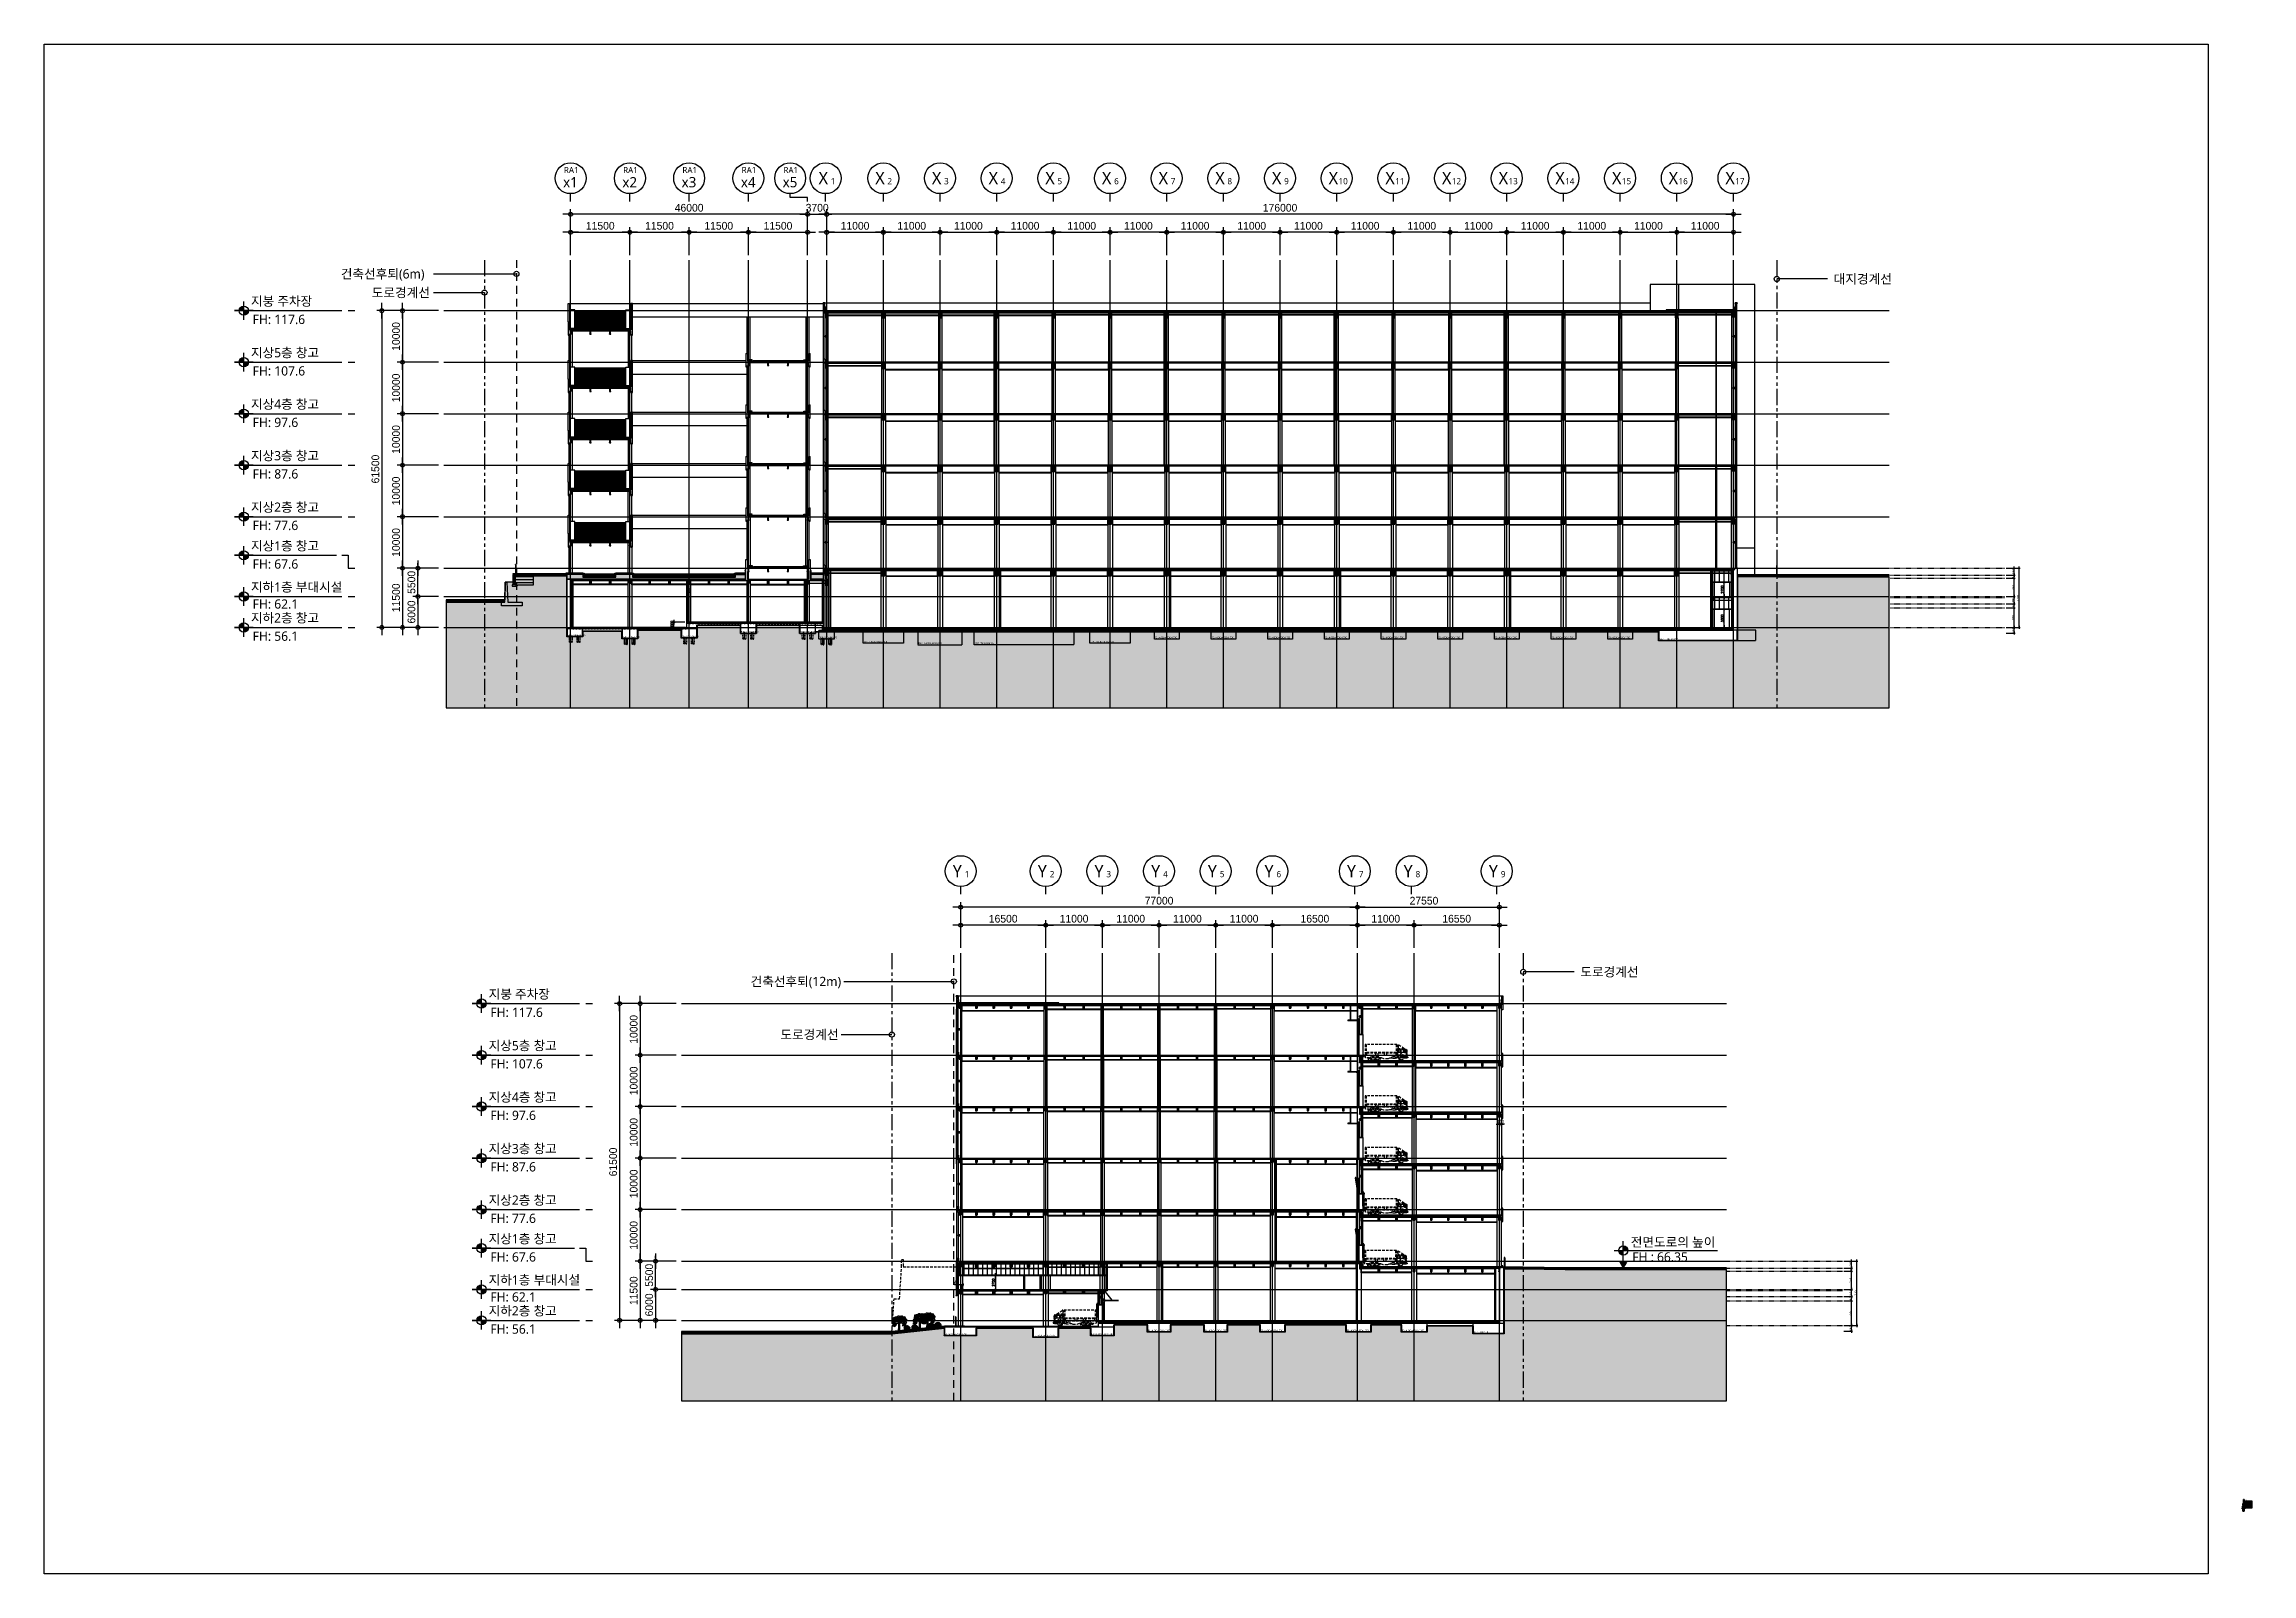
# Model space of a CAD drawing. Header units: millimetres. Extents: x 35054840 to 35483341, y -1288013 to -991013.
import ezdxf
from ezdxf.enums import TextEntityAlignment as Align

# ---------------------------------------------------------------- set-up
doc = ezdxf.new("R2010")
doc.units = ezdxf.units.MM
doc.header["$LTSCALE"] = 1000
doc.header["$MEASUREMENT"] = 0
doc.header["$PDSIZE"] = -10
for name, pattern in [('-HID', [2.5, 1.5, -1]), ('0731_main_plan$0$form_$0$y-Landschaft$0$_$1$20120914_Verkehrsflächen_Grün$0$20120628_xref - Gammel$1$3_H-GL_F1_U3 - Default$0${ Offset Lines }', [0]), ('CEN', [62, 60, -1, 0, -1]), ('CONTIN', [0]), ('DASHED', [0.75, 0.5, -0.25]), ('HID', [2.5, 1.5, -1]), ('HIDDEN', [2, 1, -1]), ('HIDDEN2', [0.1875, 0.125, -0.0625]), ('PHANTOM2', [1.25, 0.625, -0.125, 0.125, -0.125, 0.125, -0.125])]:
    doc.linetypes.add(name, pattern=pattern)
doc.layers.get('0').update_dxf_attribs({"linetype": 'CONTINUOUS'})
doc.layers.get('Defpoints').update_dxf_attribs({"color": 161, "linetype": 'CONTINUOUS'})
for name, color, linetype in [('!착공용비교list', 11, 'CONTINUOUS'), ('0 그라스울패널', 7, 'CONTINUOUS'), ('02-COL', 2, 'CONTINUOUS'), ('02_변경L', 7, 'CONTINUOUS'), ('1', 1, 'CONTIN'), ('250', 250, 'CONTINUOUS'), ('251', 251, 'CONTINUOUS'), ('5HAT', 5, 'CONTINUOUS'), ('8', 8, 'CONTINUOUS'), ('[0]', 255, 'CONTINUOUS'), ('_LIBR', 1, 'CONTINUOUS'), ('A-외장판넬', 8, 'CONTINUOUS'), ('A-판넬_내벽', 4, 'CONTINUOUS'), ('A0-000 XR 단면도$0$250', 250, 'CONTINUOUS'), ('BOLT', 8, 'CONTINUOUS'), ('cen', 1, 'CONTINUOUS'), ('CEN(ST)', 1, 'CEN'), ('COL', 2, 'CONTINUOUS'), ('con', 2, 'CONTINUOUS'), ('CS-CONC', 4, 'CONTINUOUS'), ('DIM', 7, 'CONTINUOUS'), ('dockseal', 50, 'CONTINUOUS'), ('ELE-8', 8, 'CONTINUOUS'), ('ELE5', 254, 'CONTINUOUS'), ('ELE6', 8, 'CONTINUOUS'), ('ELE9', 9, 'CONTINUOUS'), ('FIN', 9, 'CONTINUOUS'), ('FIN(내화피복)', 8, 'CONTINUOUS'), ('FIN(아스콘)', 3, 'CONTINUOUS'), ('FIN(패널-100우레탄 방열)', 3, 'CONTINUOUS'), ('FIN(패널-200글라스울)', 4, 'CONTINUOUS'), ('FIN(패널-T75 글라스울)', 6, 'CONTINUOUS'), ('FIN-2', 9, 'CONTINUOUS'), ('FOR', 4, 'CONTINUOUS'), ('h COLUMN', 3, 'CONTINUOUS'), ('HAT', 8, 'CONTINUOUS'), ('HAT-252', 252, 'CONTINUOUS'), ('HF', 3, 'CONTINUOUS'), ('HID', 7, 'HID'), ('INS', 9, 'BATTING'), ('KZ_횡단_계획선', 3, 'CONTINUOUS'), ('LAND-2', 4, 'CONTINUOUS'), ('NDIM', 7, 'CONTINUOUS'), ('ohdoor-1', 5, 'CONTINUOUS'), ('P-CEN', 6, 'HID'), ('PANEL', 9, 'CONTINUOUS'), ('PC_SLAB', 9, 'CONTINUOUS'), ('PI', 6, 'HID'), ('S-SBEAM-HF', 4, 'CONTINUOUS'), ('S-SGIRDER-HF', 3, 'CONTINUOUS'), ('SASAC 도면명', 2, 'CONTINUOUS'), ('SASAC 도면번호', 6, 'CONTINUOUS'), ('SECTION$0$AA-WAXS-FRAM', 4, 'CONTINUOUS'), ('STEEL', 5, 'CONTINUOUS'), ('stl', 3, 'CONTINUOUS'), ('STUD', 6, 'CONTINUOUS'), ('SYM', 7, 'CONTINUOUS'), ('SYM(AXIS)', 7, 'CONTINUOUS'), ('TEX', 4, 'CONTINUOUS'), ('TEXT', 3, 'CONTINUOUS'), ('TEXT(AXIS)', 2, 'CONTINUOUS'), ('TXT', 7, 'CONTINUOUS'), ('WAL', 3, 'CONTINUOUS'), ('WALL', 3, 'CONTINUOUS'), ('WALL-석고보드', 7, 'CONTINUOUS'), ('WID', 7, 'CONTINUOUS'), ('WIN', 4, 'CONTINUOUS'), ('WIN-G', 252, 'CONTINUOUS'), ('wire-meshes', 1, 'CONTINUOUS'), ('XR-단면도$0$WAXS-FRAM', 4, 'CONTINUOUS'), ('XR-단면도$0$㈜SE&C 기둥', 2, 'CONTINUOUS'), ('각파이프', 5, 'CONTINUOUS'), ('건축선 후퇴', 3, '-HID'), ('대지', 1, 'PHANTOM2'), ('방수', 8, 'HIDDEN'), ('배수판', 5, 'CONTINUOUS'), ('백패널', 8, 'CONTINUOUS'), ('벽배수판', 3, 'CONTINUOUS'), ('보강토옹벽', 7, 'CONTINUOUS'), ('스틸', 8, 'CONTINUOUS'), ('오버헤드 FR', 7, 'CONTINUOUS'), ('주주', 210, 'CONTINUOUS'), ('주주캡', 4, 'CONTINUOUS'), ('초평탄', 4, 'CONTINUOUS'), ('판넬', 4, 'CONTINUOUS'), ('해치', 9, 'CONTINUOUS')]:
    doc.layers.add(name, color=color, linetype=linetype)
doc.layers.add('A-XXXX-FIN2', color=6, linetype='CONTINUOUS', lineweight=20)
doc.layers.add('A-XXXX-HATC', color=8, linetype='CONTINUOUS', lineweight=18)
doc.layers.add('Defpionits(Foundation)', color=161, linetype='HIDDEN2', plot=False)
doc.layers.add('FORM (LINE)', color=171, linetype='CONTINUOUS', plot=False)
doc.styles.add('CGS', font='cgse', dxfattribs={"bigfont": 'cgs'})
doc.styles.get("Standard").update_dxf_attribs({"font": 'SIMPLEX.shx'})
doc.styles.add('TE', font='malgun_0.ttf')
doc.styles.add('나눔바른고딕', font='NanumGothic.ttf')
doc.linetypes.add('BATTING', pattern='A,0.0001,-0.1,[134,ltypeshp.shx,S=0.1,R=0,X=-0.1,Y=0],-0.2,[134,ltypeshp.shx,S=0.1,R=180,X=0.1,Y=0],-0.1', length=0.4001)
doc.dimstyles.new('NDIM 1200', dxfattribs={"dimscale": 500, "dimtxt": 3, "dimasz": 1, "dimexe": 2, "dimexo": 2, "dimgap": 1, "dimtad": 1, "dimdec": 0, "dimdsep": 46, "dimtxsty": 'CGS', "dimblk": 'DOT0', "dimcen": 1, "dimdle": 8, "dimclrd": 2, "dimclre": 2, "dimclrt": 2, "dimadec": 0, "dimazin": 0, "dimtfac": 1, "dimtdec": 0, "dimtix": 1, "dimtmove": 2, "dimatfit": 3, "dimldrblk": 'DOT0', "dimfxl": 1, "dimtolj": 1, "dimtzin": 0, "dimlwd": -1, "dimlwe": -1, "dimarcsym": 0})
pattern_1 = [(135, (0, 0), (3e-14, 424.2640687), [600]), (135, (6e-15, 90), (3e-14, 424.2640687), [600]), (135, (1e-14, 180), (3e-14, 424.2640687), [600])]
pattern_2 = [(45, (0, 0), (-0.0883883476483, 0.0883883476483), [])]
pattern_3 = [(315, (15612254.65, 22574487.713), (14.3684097937, -4e-15), [30.48, -10.16]), (45, (15612261.834, 22574480.529), (14.3684097937, -4e-15), [30.48, -10.16])]

# ---------------------------------------------------------------- blocks, each defined once
blk = doc.blocks.new('A$C203B301E')
at = {"layer": '_LIBR', "linetype": 'DASHED'}
for p, q in [((0, 729), (34, 763)), ((0, 729), (0, 572)), ((0, 572), (28, 545)), ((28, 545), (203, 545)), ((34, 763), (256, 763)), ((141, 983), (256, 983)), ((141, 763), (141, 983)), ((157, 1679), (157, 1589)), ((157, 1589), (256, 1511)), ((215, 2099), (163, 1994)), ((169, 1438), (531, 2182)), ((169, 1438), (169, 983)), ((232, 2076), (192, 1994)), ((192, 1679), (192, 1605)), ((192, 1605), (272, 1542)), ((203, 545), (245, 503)), ((245, 503), (763, 503)), ((589, 2166), (256, 1510)), ((256, 1510), (256, 503)), ((256, 867), (837, 867)), ((256, 641), (685, 641)), ((300, 2162), (546, 2205)), ((317, 2139), (529, 2176)), ((327, 1557), (605, 2118)), ((327, 1557), (327, 1024)), ((638, 2094), (361, 1531)), ((361, 1531), (361, 1508)), ((361, 1508), (560, 1508)), ((386, 965), (644, 965)), ((560, 1508), (712, 1614)), ((575, 2230), (742, 2333)), ((589, 2166), (1935, 2166)), ((638, 2094), (712, 2094)), ((682, 979), (1323, 1536)), ((685, 641), (837, 867)), ((707, 2333), (1749, 3051)), ((707, 2333), (1841, 2333)), ((712, 1614), (712, 2094)), ((752, 1617), (1268, 1617)), ((753, 2094), (1268, 2094)), ((753, 1617), (753, 2094)), ((776, 537), (951, 537)), ((837, 867), (1036, 1021)), ((1036, 1021), (1935, 1021)), ((1074, 867), (1884, 867)), ((1268, 1617), (1268, 2094)), ((1323, 1536), (1323, 2166)), ((1399, 2165), (1399, 1021)), ((1399, 986), (1399, 983)), ((1487, 1089), (1429, 1021)), ((1498, 2058), (1498, 1675)), ((1531, 1110), (1935, 1110)), ((1556, 2117), (1743, 2117)), ((1556, 1617), (1743, 1617)), ((1708, 546), (1810, 546)), ((1801, 2058), (1801, 1675)), ((1810, 867), (1810, 494)), ((1810, 494), (1846, 494)), ((1841, 3003), (1841, 2333)), ((1846, 867), (1846, 494)), ((1846, 546), (2098, 546)), ((1979, 2306), (1935, 2243)), ((1935, 1021), (1935, 2243)), ((1935, 1021), (1935, 937)), ((1979, 2306), (2042, 2306)), ((2040, 2048), (2040, 973)), ((2040, 973), (2098, 973)), ((2042, 2306), (2098, 2259)), ((2098, 3162), (8298, 3162)), ((2098, 3162), (2098, 939)), ((2098, 973), (2098, 481)), ((2098, 481), (2418, 481)), ((2157, 1000), (8298, 1000)), ((2237, 3162), (2237, 1581)), ((2237, 1581), (8112, 1581)), ((2267, 1581), (2267, 1449)), ((2267, 1449), (8112, 1449)), ((2330, 1449), (2330, 1000)), ((2484, 757), (2418, 705)), ((2418, 705), (2418, 481)), ((2484, 413), (2418, 481)), ((2484, 757), (3140, 757)), ((2484, 413), (3140, 413)), ((3140, 757), (3190, 705)), ((3140, 413), (3190, 481)), ((3190, 705), (3190, 481)), ((3190, 481), (3547, 481)), ((3547, 481), (3822, 386)), ((3822, 386), (4634, 386)), ((4162, 1449), (4162, 1000)), ((4588, 1449), (4588, 1000)), ((4634, 386), (5131, 572)), ((5131, 572), (5472, 572)), ((5218, 315), (5727, 829)), ((5218, 315), (5359, 315)), ((5359, 315), (5808, 828)), ((5584, 572), (5623, 572)), ((5727, 1000), (5727, 828)), ((5727, 828), (7167, 828)), ((5813, 1449), (5813, 1000)), ((6239, 1449), (6239, 1000)), ((6355, 572), (6478, 572)), ((7535, 315), (7043, 828)), ((7167, 1000), (7167, 828)), ((7730, 315), (7167, 829)), ((7210, 572), (7289, 572)), ((7449, 572), (8298, 572)), ((7730, 315), (7535, 315)), ((8013, 1449), (8013, 1000)), ((8112, 3162), (8112, 1449)), ((8298, 3162), (8298, 572))]:
    blk.add_line(p, q, dxfattribs=at)
for points in [[(144, 1994), (215, 1994), (215, 1679), (144, 1679)], [(1216, 1395), (1380, 1395), (1380, 1365), (1216, 1365)]]:
    blk.add_lwpolyline(points, close=True, dxfattribs=at)
for centre, radius in [((1331, 403), 403), ((1331, 403), 213), ((5989, 403), 403), ((5989, 403), 213), ((6844, 403), 403), ((6844, 403), 213)]:
    blk.add_circle(centre, radius, dxfattribs=at)
for centre, radius, start, end in [((320, 2047), 117, 99.80785, 153.64514), ((337, 2024), 117, 99.80785, 153.64514), ((386, 1024), 58.7, 180, 270), ((637, 2130), 117, 121.63856, 154.00551), ((644, 1024), 58.7, 270, 310.99027), ((1403, 271), 680, 118.88232, 160.08902), ((1531, 1051), 58.7, 90, 139.64311), ((1556, 2058), 58.7, 90, 180), ((1556, 1675), 58.7, 180, 270), ((1743, 2058), 58.7, 0, 90), ((1743, 1675), 58.7, 270, 0), ((1782, 3003), 58.7, 0, 124.55343), ((1817, 2214), 121, 13.798, 78.77738), ((1835, 956), 102, 298.39937, 349.30736), ((2157, 1059), 58.7, 180, 270)]:
    blk.add_arc(centre, radius, start, end, dxfattribs=at)
blk = doc.blocks.new('sdfdfgdfgdfg')
at = {"layer": 'cen', "ltscale": 0.1}
for p, q in [((34514939, -193275), (34514939, -106382)), ((34526439, -193275), (34526439, -106382)), ((34537939, -193275), (34537939, -106382)), ((34549439, -193275), (34549439, -106382)), ((34560939, -193275), (34560939, -106382)), ((34564639, -193275), (34564639, -106382)), ((34575639, -193275), (34575639, -106382)), ((34586639, -193275), (34586639, -106382)), ((34597639, -193275), (34597639, -106382)), ((34608639, -193275), (34608639, -106382)), ((34619639, -193275), (34619639, -106382)), ((34630639, -193275), (34630639, -106382)), ((34641639, -193275), (34641639, -106382)), ((34652639, -193275), (34652639, -106382)), ((34663639, -193275), (34663639, -106382)), ((34674639, -193275), (34674639, -106382)), ((34685639, -193275), (34685639, -106382)), ((34696639, -193275), (34696639, -106382)), ((34707639, -193275), (34707639, -106382)), ((34718639, -193275), (34718639, -106382)), ((34729639, -193275), (34729639, -106382)), ((34740639, -193275), (34740639, -106382))]:
    blk.add_line(p, q, dxfattribs=at)
at = {"layer": 'cen', "ltscale": 5}
for p, q in [((34490299, -116175), (34770828, -116175)), ((34490299, -126175), (34770828, -126175)), ((34490299, -136175), (34770828, -136175)), ((34490299, -146175), (34770828, -146175)), ((34490299, -156175), (34770828, -156175)), ((34490299, -166175), (34770828, -166175)), ((34490299, -171675), (34770828, -171675)), ((34490299, -177675), (34770828, -177675))]:
    blk.add_line(p, q, dxfattribs=at)
at = {"layer": '건축선 후퇴'}
blk.add_lwpolyline([(34504415, -106382), (34504415, -193275)], dxfattribs=at)
at = {"layer": '대지', "ltscale": 5}
for points in [[(34498210, -106382), (34498210, -193275)], [(34749034, -106382), (34749034, -193275)]]:
    blk.add_lwpolyline(points, dxfattribs=at)
blk = doc.blocks.new('DOT0')
blk.add_line((-3, 0), (3, 0))
at = {"color": 6}
blk.add_circle((0, 0), 0.75, dxfattribs=at)
blk = doc.blocks.new('*D102')
at = {"layer": 'Defpoints', "ltscale": 0.1, "transparency": 16777216}
for p, q in [((35435675, -1104259), (35437378, -1104259)), ((35435675, -1105359), (35437378, -1105359)), ((35437178, -1105259), (35437178, -1104359))]:
    blk.add_line(p, q, dxfattribs=at)
at = {"layer": 'Defpoints', "color": 0, "ltscale": 0.1, "transparency": 16777216}
for p in [(35435475, -1104259), (35435475, -1105359), (35437178, -1104259)]:
    blk.add_point(p, dxfattribs=at)
at = {"layer": 'Defpoints', "ltscale": 0.1, "transparency": 16777216, "xscale": 100, "yscale": 100, "zscale": 100}
for p, rotation in [((35437178, -1104259), 90), ((35437178, -1105359), 270)]:
    blk.add_blockref('DOT0', p, dxfattribs=dict(at, rotation=rotation))
at = {"layer": 'Defpoints', "ltscale": 0.1, "transparency": 16777216, "insert": (35436928, -1104809), "char_height": 300, "attachment_point": 5, "rotation": 90, "style": 'CGS'}
blk.add_mtext('\\A1;1100', dxfattribs=at)
blk = doc.blocks.new('*D103')
at = {"layer": 'Defpoints', "ltscale": 0.1, "transparency": 16777216}
for p, q in [((35435675, -1100459), (35437378, -1100459)), ((35437178, -1104159), (35437178, -1100559)), ((35435675, -1104259), (35437378, -1104259))]:
    blk.add_line(p, q, dxfattribs=at)
at = {"layer": 'Defpoints', "color": 0, "ltscale": 0.1, "transparency": 16777216}
for p in [(35435475, -1100459), (35437178, -1100459), (35435475, -1104259)]:
    blk.add_point(p, dxfattribs=at)
at = {"layer": 'Defpoints', "ltscale": 0.1, "transparency": 16777216, "xscale": 100, "yscale": 100, "zscale": 100}
for p, rotation in [((35437178, -1100459), 90), ((35437178, -1104259), 270)]:
    blk.add_blockref('DOT0', p, dxfattribs=dict(at, rotation=rotation))
at = {"layer": 'Defpoints', "ltscale": 0.1, "transparency": 16777216, "insert": (35436928, -1102359), "char_height": 300, "attachment_point": 5, "rotation": 90, "style": 'CGS'}
blk.add_mtext('\\A1;3800', dxfattribs=at)
blk = doc.blocks.new('*D104')
at = {"layer": 'Defpoints', "ltscale": 0.1, "transparency": 16777216}
for p, q in [((35435675, -1099659), (35437378, -1099659)), ((35435675, -1100459), (35437378, -1100459)), ((35437178, -1099559), (35437178, -1099459)), ((35437178, -1100459), (35437178, -1099659)), ((35437178, -1100559), (35437178, -1100659))]:
    blk.add_line(p, q, dxfattribs=at)
at = {"layer": 'Defpoints', "color": 0, "ltscale": 0.1, "transparency": 16777216}
for p in [(35435475, -1099659), (35435475, -1100459), (35437178, -1099659)]:
    blk.add_point(p, dxfattribs=at)
at = {"layer": 'Defpoints', "ltscale": 0.1, "transparency": 16777216, "xscale": 100, "yscale": 100, "zscale": 100}
for p, rotation in [((35437178, -1099659), 270), ((35437178, -1100459), 90)]:
    blk.add_blockref('DOT0', p, dxfattribs=dict(at, rotation=rotation))
at = {"layer": 'Defpoints', "ltscale": 0.1, "transparency": 16777216, "insert": (35436928, -1100059), "char_height": 300, "attachment_point": 5, "rotation": 90, "style": 'CGS'}
blk.add_mtext('\\A1;800', dxfattribs=at)
blk = doc.blocks.new('*D105')
at = {"layer": 'Defpoints', "ltscale": 0.1, "transparency": 16777216}
for p, q in [((35435675, -1098259), (35437378, -1098259)), ((35435675, -1099659), (35437378, -1099659)), ((35437178, -1099559), (35437178, -1098359))]:
    blk.add_line(p, q, dxfattribs=at)
at = {"layer": 'Defpoints', "color": 0, "ltscale": 0.1, "transparency": 16777216}
for p in [(35435475, -1098259), (35435475, -1099659), (35437178, -1098259)]:
    blk.add_point(p, dxfattribs=at)
at = {"layer": 'Defpoints', "ltscale": 0.1, "transparency": 16777216, "xscale": 100, "yscale": 100, "zscale": 100}
for p, rotation in [((35437178, -1098259), 90), ((35437178, -1099659), 270)]:
    blk.add_blockref('DOT0', p, dxfattribs=dict(at, rotation=rotation))
at = {"layer": 'Defpoints', "ltscale": 0.1, "transparency": 16777216, "insert": (35436928, -1098959), "char_height": 300, "attachment_point": 5, "rotation": 90, "style": 'CGS'}
blk.add_mtext('\\A1;1400', dxfattribs=at)
blk = doc.blocks.new('*D106')
at = {"layer": 'Defpoints', "ltscale": 0.1, "transparency": 16777216}
for p, q in [((35435675, -1094709), (35437378, -1094709)), ((35437178, -1098159), (35437178, -1094809)), ((35435675, -1098259), (35437378, -1098259))]:
    blk.add_line(p, q, dxfattribs=at)
at = {"layer": 'Defpoints', "color": 0, "ltscale": 0.1, "transparency": 16777216}
for p in [(35435475, -1094709), (35437178, -1094709), (35435475, -1098259)]:
    blk.add_point(p, dxfattribs=at)
at = {"layer": 'Defpoints', "ltscale": 0.1, "transparency": 16777216, "xscale": 100, "yscale": 100, "zscale": 100}
for p, rotation in [((35437178, -1094709), 90), ((35437178, -1098259), 270)]:
    blk.add_blockref('DOT0', p, dxfattribs=dict(at, rotation=rotation))
at = {"layer": 'Defpoints', "ltscale": 0.1, "transparency": 16777216, "insert": (35436928, -1096484), "char_height": 300, "attachment_point": 5, "rotation": 90, "style": 'CGS'}
blk.add_mtext('\\A1;3550', dxfattribs=at)
blk = doc.blocks.new('*D107')
at = {"layer": 'Defpoints', "ltscale": 0.1, "transparency": 16777216}
for p, q in [((35435675, -1094109), (35437378, -1094109)), ((35435675, -1094709), (35437378, -1094709)), ((35437178, -1094009), (35437178, -1093909)), ((35437178, -1094709), (35437178, -1094109)), ((35437178, -1094809), (35437178, -1094909))]:
    blk.add_line(p, q, dxfattribs=at)
at = {"layer": 'Defpoints', "color": 0, "ltscale": 0.1, "transparency": 16777216}
for p in [(35435475, -1094109), (35435475, -1094709), (35437178, -1094109)]:
    blk.add_point(p, dxfattribs=at)
at = {"layer": 'Defpoints', "ltscale": 0.1, "transparency": 16777216, "xscale": 100, "yscale": 100, "zscale": 100}
for p, rotation in [((35437178, -1094109), 270), ((35437178, -1094709), 90)]:
    blk.add_blockref('DOT0', p, dxfattribs=dict(at, rotation=rotation))
at = {"layer": 'Defpoints', "ltscale": 0.1, "transparency": 16777216, "insert": (35436928, -1094409), "char_height": 300, "attachment_point": 5, "rotation": 90, "style": 'CGS'}
blk.add_mtext('\\A1;600', dxfattribs=at)
blk = doc.blocks.new('*D108')
at = {"layer": 'Defpoints', "ltscale": 0.1, "transparency": 16777216}
for p, q in [((35435675, -1092759), (35437378, -1092759)), ((35435675, -1094109), (35437378, -1094109)), ((35437178, -1094009), (35437178, -1092859))]:
    blk.add_line(p, q, dxfattribs=at)
at = {"layer": 'Defpoints', "color": 0, "ltscale": 0.1, "transparency": 16777216}
for p in [(35435475, -1092759), (35435475, -1094109), (35437178, -1092759)]:
    blk.add_point(p, dxfattribs=at)
at = {"layer": 'Defpoints', "ltscale": 0.1, "transparency": 16777216, "xscale": 100, "yscale": 100, "zscale": 100}
for p, rotation in [((35437178, -1092759), 90), ((35437178, -1094109), 270)]:
    blk.add_blockref('DOT0', p, dxfattribs=dict(at, rotation=rotation))
at = {"layer": 'Defpoints', "ltscale": 0.1, "transparency": 16777216, "insert": (35436928, -1093434), "char_height": 300, "attachment_point": 5, "rotation": 90, "style": 'CGS'}
blk.add_mtext('\\A1;1350', dxfattribs=at)
blk = doc.blocks.new('*D109')
at = {"layer": 'Defpoints', "ltscale": 0.1, "transparency": 16777216}
for p, q in [((35435675, -1092759), (35438378, -1092759)), ((35438178, -1104159), (35438178, -1092859)), ((35435675, -1104259), (35438378, -1104259))]:
    blk.add_line(p, q, dxfattribs=at)
at = {"layer": 'Defpoints', "color": 0, "ltscale": 0.1, "transparency": 16777216}
for p in [(35435475, -1092759), (35438178, -1092759), (35435475, -1104259)]:
    blk.add_point(p, dxfattribs=at)
at = {"layer": 'Defpoints', "ltscale": 0.1, "transparency": 16777216, "xscale": 100, "yscale": 100, "zscale": 100}
for p, rotation in [((35438178, -1092759), 90), ((35438178, -1104259), 270)]:
    blk.add_blockref('DOT0', p, dxfattribs=dict(at, rotation=rotation))
at = {"layer": 'Defpoints', "ltscale": 0.1, "transparency": 16777216, "insert": (35437928, -1098509), "char_height": 300, "attachment_point": 5, "rotation": 90, "style": 'CGS'}
blk.add_mtext('\\A1;11500', dxfattribs=at)
blk = doc.blocks.new('*D110')
at = {"layer": 'Defpoints', "color": 0, "ltscale": 0.4, "transparency": 16777216}
for p in [(35206726, -1024040), (35206726, -1032966), (35382726, -1032966)]:
    blk.add_point(p, dxfattribs=at)
at = {"layer": 'NDIM', "ltscale": 0.4, "transparency": 16777216}
for p, q in [((35206726, -1031966), (35206726, -1023040)), ((35382226, -1024040), (35207226, -1024040)), ((35382726, -1031966), (35382726, -1023040))]:
    blk.add_line(p, q, dxfattribs=at)
at = {"layer": 'NDIM', "ltscale": 0.4, "transparency": 16777216, "xscale": 500, "yscale": 500, "zscale": 500, "rotation": 180}
blk.add_blockref('DOT0', (35206726, -1024040), dxfattribs=at)
at = {"layer": 'NDIM', "ltscale": 0.4, "transparency": 16777216, "xscale": 500, "yscale": 500, "zscale": 500}
blk.add_blockref('DOT0', (35382726, -1024040), dxfattribs=at)
at = {"layer": 'NDIM', "ltscale": 0.4, "transparency": 16777216, "insert": (35294726, -1022790), "char_height": 1500, "attachment_point": 5, "style": 'CGS'}
blk.add_mtext('\\A1;176000', dxfattribs=at)
blk = doc.blocks.new('*D111')
at = {"layer": 'Defpoints', "color": 0, "ltscale": 0.4, "transparency": 16777216}
for p in [(35382726, -1027540), (35371726, -1032966), (35382726, -1032966)]:
    blk.add_point(p, dxfattribs=at)
at = {"layer": 'NDIM', "ltscale": 0.4, "transparency": 16777216}
for p, q in [((35371726, -1031966), (35371726, -1026540)), ((35372226, -1027540), (35382226, -1027540)), ((35382726, -1031966), (35382726, -1026540))]:
    blk.add_line(p, q, dxfattribs=at)
at = {"layer": 'NDIM', "ltscale": 0.4, "transparency": 16777216, "xscale": 500, "yscale": 500, "zscale": 500, "rotation": 180}
blk.add_blockref('DOT0', (35371726, -1027540), dxfattribs=at)
at = {"layer": 'NDIM', "ltscale": 0.4, "transparency": 16777216, "xscale": 500, "yscale": 500, "zscale": 500}
blk.add_blockref('DOT0', (35382726, -1027540), dxfattribs=at)
at = {"layer": 'NDIM', "ltscale": 0.4, "transparency": 16777216, "insert": (35377226, -1026290), "char_height": 1500, "attachment_point": 5, "style": 'CGS'}
blk.add_mtext('\\A1;11000', dxfattribs=at)
blk = doc.blocks.new('*D112')
at = {"layer": 'Defpoints', "color": 0, "ltscale": 0.4, "transparency": 16777216}
for p in [(35371726, -1027540), (35360726, -1032966), (35371726, -1032966)]:
    blk.add_point(p, dxfattribs=at)
at = {"layer": 'NDIM', "ltscale": 0.4, "transparency": 16777216}
for p, q in [((35360726, -1031966), (35360726, -1026540)), ((35361226, -1027540), (35371226, -1027540)), ((35371726, -1031966), (35371726, -1026540))]:
    blk.add_line(p, q, dxfattribs=at)
at = {"layer": 'NDIM', "ltscale": 0.4, "transparency": 16777216, "xscale": 500, "yscale": 500, "zscale": 500, "rotation": 180}
blk.add_blockref('DOT0', (35360726, -1027540), dxfattribs=at)
at = {"layer": 'NDIM', "ltscale": 0.4, "transparency": 16777216, "xscale": 500, "yscale": 500, "zscale": 500}
blk.add_blockref('DOT0', (35371726, -1027540), dxfattribs=at)
at = {"layer": 'NDIM', "ltscale": 0.4, "transparency": 16777216, "insert": (35366226, -1026290), "char_height": 1500, "attachment_point": 5, "style": 'CGS'}
blk.add_mtext('\\A1;11000', dxfattribs=at)
blk = doc.blocks.new('*D113')
at = {"layer": 'Defpoints', "color": 0, "ltscale": 0.4, "transparency": 16777216}
for p in [(35360726, -1027540), (35349726, -1032966), (35360726, -1032966)]:
    blk.add_point(p, dxfattribs=at)
at = {"layer": 'NDIM', "ltscale": 0.4, "transparency": 16777216}
for p, q in [((35349726, -1031966), (35349726, -1026540)), ((35350226, -1027540), (35360226, -1027540)), ((35360726, -1031966), (35360726, -1026540))]:
    blk.add_line(p, q, dxfattribs=at)
at = {"layer": 'NDIM', "ltscale": 0.4, "transparency": 16777216, "xscale": 500, "yscale": 500, "zscale": 500, "rotation": 180}
blk.add_blockref('DOT0', (35349726, -1027540), dxfattribs=at)
at = {"layer": 'NDIM', "ltscale": 0.4, "transparency": 16777216, "xscale": 500, "yscale": 500, "zscale": 500}
blk.add_blockref('DOT0', (35360726, -1027540), dxfattribs=at)
at = {"layer": 'NDIM', "ltscale": 0.4, "transparency": 16777216, "insert": (35355226, -1026290), "char_height": 1500, "attachment_point": 5, "style": 'CGS'}
blk.add_mtext('\\A1;11000', dxfattribs=at)
blk = doc.blocks.new('*D114')
at = {"layer": 'Defpoints', "color": 0, "ltscale": 0.4, "transparency": 16777216}
for p in [(35349726, -1027540), (35338726, -1032966), (35349726, -1032966)]:
    blk.add_point(p, dxfattribs=at)
at = {"layer": 'NDIM', "ltscale": 0.4, "transparency": 16777216}
for p, q in [((35338726, -1031966), (35338726, -1026540)), ((35339226, -1027540), (35349226, -1027540)), ((35349726, -1031966), (35349726, -1026540))]:
    blk.add_line(p, q, dxfattribs=at)
at = {"layer": 'NDIM', "ltscale": 0.4, "transparency": 16777216, "xscale": 500, "yscale": 500, "zscale": 500, "rotation": 180}
blk.add_blockref('DOT0', (35338726, -1027540), dxfattribs=at)
at = {"layer": 'NDIM', "ltscale": 0.4, "transparency": 16777216, "xscale": 500, "yscale": 500, "zscale": 500}
blk.add_blockref('DOT0', (35349726, -1027540), dxfattribs=at)
at = {"layer": 'NDIM', "ltscale": 0.4, "transparency": 16777216, "insert": (35344226, -1026290), "char_height": 1500, "attachment_point": 5, "style": 'CGS'}
blk.add_mtext('\\A1;11000', dxfattribs=at)
blk = doc.blocks.new('*D115')
at = {"layer": 'Defpoints', "color": 0, "ltscale": 0.4, "transparency": 16777216}
for p in [(35338726, -1027540), (35327726, -1032966), (35338726, -1032966)]:
    blk.add_point(p, dxfattribs=at)
at = {"layer": 'NDIM', "ltscale": 0.4, "transparency": 16777216}
for p, q in [((35327726, -1031966), (35327726, -1026540)), ((35328226, -1027540), (35338226, -1027540)), ((35338726, -1031966), (35338726, -1026540))]:
    blk.add_line(p, q, dxfattribs=at)
at = {"layer": 'NDIM', "ltscale": 0.4, "transparency": 16777216, "xscale": 500, "yscale": 500, "zscale": 500, "rotation": 180}
blk.add_blockref('DOT0', (35327726, -1027540), dxfattribs=at)
at = {"layer": 'NDIM', "ltscale": 0.4, "transparency": 16777216, "xscale": 500, "yscale": 500, "zscale": 500}
blk.add_blockref('DOT0', (35338726, -1027540), dxfattribs=at)
at = {"layer": 'NDIM', "ltscale": 0.4, "transparency": 16777216, "insert": (35333226, -1026290), "char_height": 1500, "attachment_point": 5, "style": 'CGS'}
blk.add_mtext('\\A1;11000', dxfattribs=at)
blk = doc.blocks.new('*D116')
at = {"layer": 'Defpoints', "color": 0, "ltscale": 0.4, "transparency": 16777216}
for p in [(35261726, -1027540), (35261726, -1032966), (35272726, -1032966)]:
    blk.add_point(p, dxfattribs=at)
at = {"layer": 'NDIM', "ltscale": 0.4, "transparency": 16777216}
for p, q in [((35261726, -1031966), (35261726, -1026540)), ((35272226, -1027540), (35262226, -1027540)), ((35272726, -1031966), (35272726, -1026540))]:
    blk.add_line(p, q, dxfattribs=at)
at = {"layer": 'NDIM', "ltscale": 0.4, "transparency": 16777216, "xscale": 500, "yscale": 500, "zscale": 500, "rotation": 180}
blk.add_blockref('DOT0', (35261726, -1027540), dxfattribs=at)
at = {"layer": 'NDIM', "ltscale": 0.4, "transparency": 16777216, "xscale": 500, "yscale": 500, "zscale": 500}
blk.add_blockref('DOT0', (35272726, -1027540), dxfattribs=at)
at = {"layer": 'NDIM', "ltscale": 0.4, "transparency": 16777216, "insert": (35267226, -1026290), "char_height": 1500, "attachment_point": 5, "style": 'CGS'}
blk.add_mtext('\\A1;11000', dxfattribs=at)
blk = doc.blocks.new('*D117')
at = {"layer": 'Defpoints', "color": 0, "ltscale": 0.4, "transparency": 16777216}
for p in [(35272726, -1027540), (35272726, -1032966), (35283726, -1032966)]:
    blk.add_point(p, dxfattribs=at)
at = {"layer": 'NDIM', "ltscale": 0.4, "transparency": 16777216}
for p, q in [((35272726, -1031966), (35272726, -1026540)), ((35283226, -1027540), (35273226, -1027540)), ((35283726, -1031966), (35283726, -1026540))]:
    blk.add_line(p, q, dxfattribs=at)
at = {"layer": 'NDIM', "ltscale": 0.4, "transparency": 16777216, "xscale": 500, "yscale": 500, "zscale": 500, "rotation": 180}
blk.add_blockref('DOT0', (35272726, -1027540), dxfattribs=at)
at = {"layer": 'NDIM', "ltscale": 0.4, "transparency": 16777216, "xscale": 500, "yscale": 500, "zscale": 500}
blk.add_blockref('DOT0', (35283726, -1027540), dxfattribs=at)
at = {"layer": 'NDIM', "ltscale": 0.4, "transparency": 16777216, "insert": (35278226, -1026290), "char_height": 1500, "attachment_point": 5, "style": 'CGS'}
blk.add_mtext('\\A1;11000', dxfattribs=at)
blk = doc.blocks.new('*D118')
at = {"layer": 'Defpoints', "color": 0, "ltscale": 0.4, "transparency": 16777216}
for p in [(35283726, -1027540), (35283726, -1032966), (35294726, -1032966)]:
    blk.add_point(p, dxfattribs=at)
at = {"layer": 'NDIM', "ltscale": 0.4, "transparency": 16777216}
for p, q in [((35283726, -1031966), (35283726, -1026540)), ((35294226, -1027540), (35284226, -1027540)), ((35294726, -1031966), (35294726, -1026540))]:
    blk.add_line(p, q, dxfattribs=at)
at = {"layer": 'NDIM', "ltscale": 0.4, "transparency": 16777216, "xscale": 500, "yscale": 500, "zscale": 500, "rotation": 180}
blk.add_blockref('DOT0', (35283726, -1027540), dxfattribs=at)
at = {"layer": 'NDIM', "ltscale": 0.4, "transparency": 16777216, "xscale": 500, "yscale": 500, "zscale": 500}
blk.add_blockref('DOT0', (35294726, -1027540), dxfattribs=at)
at = {"layer": 'NDIM', "ltscale": 0.4, "transparency": 16777216, "insert": (35289226, -1026290), "char_height": 1500, "attachment_point": 5, "style": 'CGS'}
blk.add_mtext('\\A1;11000', dxfattribs=at)
blk = doc.blocks.new('*D119')
at = {"layer": 'Defpoints', "color": 0, "ltscale": 0.4, "transparency": 16777216}
for p in [(35294726, -1027540), (35294726, -1032966), (35305726, -1032966)]:
    blk.add_point(p, dxfattribs=at)
at = {"layer": 'NDIM', "ltscale": 0.4, "transparency": 16777216}
for p, q in [((35294726, -1031966), (35294726, -1026540)), ((35305226, -1027540), (35295226, -1027540)), ((35305726, -1031966), (35305726, -1026540))]:
    blk.add_line(p, q, dxfattribs=at)
at = {"layer": 'NDIM', "ltscale": 0.4, "transparency": 16777216, "xscale": 500, "yscale": 500, "zscale": 500, "rotation": 180}
blk.add_blockref('DOT0', (35294726, -1027540), dxfattribs=at)
at = {"layer": 'NDIM', "ltscale": 0.4, "transparency": 16777216, "xscale": 500, "yscale": 500, "zscale": 500}
blk.add_blockref('DOT0', (35305726, -1027540), dxfattribs=at)
at = {"layer": 'NDIM', "ltscale": 0.4, "transparency": 16777216, "insert": (35300226, -1026290), "char_height": 1500, "attachment_point": 5, "style": 'CGS'}
blk.add_mtext('\\A1;11000', dxfattribs=at)
blk = doc.blocks.new('*D120')
at = {"layer": 'Defpoints', "color": 0, "ltscale": 0.4, "transparency": 16777216}
for p in [(35305726, -1027540), (35305726, -1032966), (35316726, -1032966)]:
    blk.add_point(p, dxfattribs=at)
at = {"layer": 'NDIM', "ltscale": 0.4, "transparency": 16777216}
for p, q in [((35305726, -1031966), (35305726, -1026540)), ((35316226, -1027540), (35306226, -1027540)), ((35316726, -1031966), (35316726, -1026540))]:
    blk.add_line(p, q, dxfattribs=at)
at = {"layer": 'NDIM', "ltscale": 0.4, "transparency": 16777216, "xscale": 500, "yscale": 500, "zscale": 500, "rotation": 180}
blk.add_blockref('DOT0', (35305726, -1027540), dxfattribs=at)
at = {"layer": 'NDIM', "ltscale": 0.4, "transparency": 16777216, "xscale": 500, "yscale": 500, "zscale": 500}
blk.add_blockref('DOT0', (35316726, -1027540), dxfattribs=at)
at = {"layer": 'NDIM', "ltscale": 0.4, "transparency": 16777216, "insert": (35311226, -1026290), "char_height": 1500, "attachment_point": 5, "style": 'CGS'}
blk.add_mtext('\\A1;11000', dxfattribs=at)
blk = doc.blocks.new('*D121')
at = {"layer": 'Defpoints', "color": 0, "ltscale": 0.4, "transparency": 16777216}
for p in [(35316726, -1027540), (35316726, -1032966), (35327726, -1032966)]:
    blk.add_point(p, dxfattribs=at)
at = {"layer": 'NDIM', "ltscale": 0.4, "transparency": 16777216}
for p, q in [((35316726, -1031966), (35316726, -1026540)), ((35327226, -1027540), (35317226, -1027540)), ((35327726, -1031966), (35327726, -1026540))]:
    blk.add_line(p, q, dxfattribs=at)
at = {"layer": 'NDIM', "ltscale": 0.4, "transparency": 16777216, "xscale": 500, "yscale": 500, "zscale": 500, "rotation": 180}
blk.add_blockref('DOT0', (35316726, -1027540), dxfattribs=at)
at = {"layer": 'NDIM', "ltscale": 0.4, "transparency": 16777216, "xscale": 500, "yscale": 500, "zscale": 500}
blk.add_blockref('DOT0', (35327726, -1027540), dxfattribs=at)
at = {"layer": 'NDIM', "ltscale": 0.4, "transparency": 16777216, "insert": (35322226, -1026290), "char_height": 1500, "attachment_point": 5, "style": 'CGS'}
blk.add_mtext('\\A1;11000', dxfattribs=at)
blk = doc.blocks.new('*D122')
at = {"layer": 'Defpoints', "color": 0, "ltscale": 0.4, "transparency": 16777216}
for p in [(35261726, -1027540), (35250726, -1032966), (35261726, -1032966)]:
    blk.add_point(p, dxfattribs=at)
at = {"layer": 'NDIM', "ltscale": 0.4, "transparency": 16777216}
for p, q in [((35250726, -1031966), (35250726, -1026540)), ((35251226, -1027540), (35261226, -1027540)), ((35261726, -1031966), (35261726, -1026540))]:
    blk.add_line(p, q, dxfattribs=at)
at = {"layer": 'NDIM', "ltscale": 0.4, "transparency": 16777216, "xscale": 500, "yscale": 500, "zscale": 500, "rotation": 180}
blk.add_blockref('DOT0', (35250726, -1027540), dxfattribs=at)
at = {"layer": 'NDIM', "ltscale": 0.4, "transparency": 16777216, "xscale": 500, "yscale": 500, "zscale": 500}
blk.add_blockref('DOT0', (35261726, -1027540), dxfattribs=at)
at = {"layer": 'NDIM', "ltscale": 0.4, "transparency": 16777216, "insert": (35256226, -1026290), "char_height": 1500, "attachment_point": 5, "style": 'CGS'}
blk.add_mtext('\\A1;11000', dxfattribs=at)
blk = doc.blocks.new('*D123')
at = {"layer": 'Defpoints', "color": 0, "ltscale": 0.4, "transparency": 16777216}
for p in [(35250726, -1027540), (35239726, -1032966), (35250726, -1032966)]:
    blk.add_point(p, dxfattribs=at)
at = {"layer": 'NDIM', "ltscale": 0.4, "transparency": 16777216}
for p, q in [((35239726, -1031966), (35239726, -1026540)), ((35240226, -1027540), (35250226, -1027540)), ((35250726, -1031966), (35250726, -1026540))]:
    blk.add_line(p, q, dxfattribs=at)
at = {"layer": 'NDIM', "ltscale": 0.4, "transparency": 16777216, "xscale": 500, "yscale": 500, "zscale": 500, "rotation": 180}
blk.add_blockref('DOT0', (35239726, -1027540), dxfattribs=at)
at = {"layer": 'NDIM', "ltscale": 0.4, "transparency": 16777216, "xscale": 500, "yscale": 500, "zscale": 500}
blk.add_blockref('DOT0', (35250726, -1027540), dxfattribs=at)
at = {"layer": 'NDIM', "ltscale": 0.4, "transparency": 16777216, "insert": (35245226, -1026290), "char_height": 1500, "attachment_point": 5, "style": 'CGS'}
blk.add_mtext('\\A1;11000', dxfattribs=at)
blk = doc.blocks.new('*D124')
at = {"layer": 'Defpoints', "color": 0, "ltscale": 0.4, "transparency": 16777216}
for p in [(35239726, -1027540), (35228726, -1032966), (35239726, -1032966)]:
    blk.add_point(p, dxfattribs=at)
at = {"layer": 'NDIM', "ltscale": 0.4, "transparency": 16777216}
for p, q in [((35228726, -1031966), (35228726, -1026540)), ((35229226, -1027540), (35239226, -1027540)), ((35239726, -1031966), (35239726, -1026540))]:
    blk.add_line(p, q, dxfattribs=at)
at = {"layer": 'NDIM', "ltscale": 0.4, "transparency": 16777216, "xscale": 500, "yscale": 500, "zscale": 500, "rotation": 180}
blk.add_blockref('DOT0', (35228726, -1027540), dxfattribs=at)
at = {"layer": 'NDIM', "ltscale": 0.4, "transparency": 16777216, "xscale": 500, "yscale": 500, "zscale": 500}
blk.add_blockref('DOT0', (35239726, -1027540), dxfattribs=at)
at = {"layer": 'NDIM', "ltscale": 0.4, "transparency": 16777216, "insert": (35234226, -1026290), "char_height": 1500, "attachment_point": 5, "style": 'CGS'}
blk.add_mtext('\\A1;11000', dxfattribs=at)
blk = doc.blocks.new('*D125')
at = {"layer": 'Defpoints', "color": 0, "ltscale": 0.4, "transparency": 16777216}
for p in [(35228726, -1027540), (35217726, -1032966), (35228726, -1032966)]:
    blk.add_point(p, dxfattribs=at)
at = {"layer": 'NDIM', "ltscale": 0.4, "transparency": 16777216}
for p, q in [((35217726, -1031966), (35217726, -1026540)), ((35218226, -1027540), (35228226, -1027540)), ((35228726, -1031966), (35228726, -1026540))]:
    blk.add_line(p, q, dxfattribs=at)
at = {"layer": 'NDIM', "ltscale": 0.4, "transparency": 16777216, "xscale": 500, "yscale": 500, "zscale": 500, "rotation": 180}
blk.add_blockref('DOT0', (35217726, -1027540), dxfattribs=at)
at = {"layer": 'NDIM', "ltscale": 0.4, "transparency": 16777216, "xscale": 500, "yscale": 500, "zscale": 500}
blk.add_blockref('DOT0', (35228726, -1027540), dxfattribs=at)
at = {"layer": 'NDIM', "ltscale": 0.4, "transparency": 16777216, "insert": (35223226, -1026290), "char_height": 1500, "attachment_point": 5, "style": 'CGS'}
blk.add_mtext('\\A1;11000', dxfattribs=at)
blk = doc.blocks.new('*D126')
at = {"layer": 'Defpoints', "color": 0, "ltscale": 0.4, "transparency": 16777216}
for p in [(35217726, -1027540), (35206726, -1032966), (35217726, -1032966)]:
    blk.add_point(p, dxfattribs=at)
at = {"layer": 'NDIM', "ltscale": 0.4, "transparency": 16777216}
for p, q in [((35206726, -1031966), (35206726, -1026540)), ((35207226, -1027540), (35217226, -1027540)), ((35217726, -1031966), (35217726, -1026540))]:
    blk.add_line(p, q, dxfattribs=at)
at = {"layer": 'NDIM', "ltscale": 0.4, "transparency": 16777216, "xscale": 500, "yscale": 500, "zscale": 500, "rotation": 180}
blk.add_blockref('DOT0', (35206726, -1027540), dxfattribs=at)
at = {"layer": 'NDIM', "ltscale": 0.4, "transparency": 16777216, "xscale": 500, "yscale": 500, "zscale": 500}
blk.add_blockref('DOT0', (35217726, -1027540), dxfattribs=at)
at = {"layer": 'NDIM', "ltscale": 0.4, "transparency": 16777216, "insert": (35212226, -1026290), "char_height": 1500, "attachment_point": 5, "style": 'CGS'}
blk.add_mtext('\\A1;11000', dxfattribs=at)
blk = doc.blocks.new('*D127')
at = {"layer": 'Defpoints', "color": 0, "ltscale": 0.4, "transparency": 16777216}
for p in [(35206726, -1024040), (35203026, -1032966), (35206726, -1032966)]:
    blk.add_point(p, dxfattribs=at)
at = {"layer": 'NDIM', "ltscale": 0.4, "transparency": 16777216}
for p, q in [((35202526, -1024040), (35202026, -1024040)), ((35203026, -1031966), (35203026, -1023040)), ((35203026, -1024040), (35206726, -1024040)), ((35206726, -1031966), (35206726, -1023040)), ((35207226, -1024040), (35207726, -1024040))]:
    blk.add_line(p, q, dxfattribs=at)
at = {"layer": 'NDIM', "ltscale": 0.4, "transparency": 16777216, "xscale": 500, "yscale": 500, "zscale": 500}
blk.add_blockref('DOT0', (35203026, -1024040), dxfattribs=at)
at = {"layer": 'NDIM', "ltscale": 0.4, "transparency": 16777216, "xscale": 500, "yscale": 500, "zscale": 500, "rotation": 180}
blk.add_blockref('DOT0', (35206726, -1024040), dxfattribs=at)
at = {"layer": 'NDIM', "ltscale": 0.4, "transparency": 16777216, "insert": (35204876, -1022790), "char_height": 1500, "attachment_point": 5, "style": 'CGS'}
blk.add_mtext('\\A1;3700', dxfattribs=at)
blk = doc.blocks.new('*D128')
at = {"layer": 'Defpoints', "color": 0, "ltscale": 0.4, "transparency": 16777216}
for p in [(35157026, -1024040), (35157026, -1032966), (35203026, -1032966)]:
    blk.add_point(p, dxfattribs=at)
at = {"layer": 'NDIM', "ltscale": 0.4, "transparency": 16777216}
for p, q in [((35157026, -1031966), (35157026, -1023040)), ((35202526, -1024040), (35157526, -1024040)), ((35203026, -1031966), (35203026, -1023040))]:
    blk.add_line(p, q, dxfattribs=at)
at = {"layer": 'NDIM', "ltscale": 0.4, "transparency": 16777216, "xscale": 500, "yscale": 500, "zscale": 500, "rotation": 180}
blk.add_blockref('DOT0', (35157026, -1024040), dxfattribs=at)
at = {"layer": 'NDIM', "ltscale": 0.4, "transparency": 16777216, "xscale": 500, "yscale": 500, "zscale": 500}
blk.add_blockref('DOT0', (35203026, -1024040), dxfattribs=at)
at = {"layer": 'NDIM', "ltscale": 0.4, "transparency": 16777216, "insert": (35180026, -1022790), "char_height": 1500, "attachment_point": 5, "style": 'CGS'}
blk.add_mtext('\\A1;46000', dxfattribs=at)
blk = doc.blocks.new('*D129')
at = {"layer": 'Defpoints', "color": 0, "ltscale": 0.4, "transparency": 16777216}
for p in [(35203026, -1027540), (35191526, -1032966), (35203026, -1032966)]:
    blk.add_point(p, dxfattribs=at)
at = {"layer": 'NDIM', "ltscale": 0.4, "transparency": 16777216}
for p, q in [((35191526, -1031966), (35191526, -1026540)), ((35192026, -1027540), (35202526, -1027540)), ((35203026, -1031966), (35203026, -1026540))]:
    blk.add_line(p, q, dxfattribs=at)
at = {"layer": 'NDIM', "ltscale": 0.4, "transparency": 16777216, "xscale": 500, "yscale": 500, "zscale": 500, "rotation": 180}
blk.add_blockref('DOT0', (35191526, -1027540), dxfattribs=at)
at = {"layer": 'NDIM', "ltscale": 0.4, "transparency": 16777216, "xscale": 500, "yscale": 500, "zscale": 500}
blk.add_blockref('DOT0', (35203026, -1027540), dxfattribs=at)
at = {"layer": 'NDIM', "ltscale": 0.4, "transparency": 16777216, "insert": (35197276, -1026290), "char_height": 1500, "attachment_point": 5, "style": 'CGS'}
blk.add_mtext('\\A1;11500', dxfattribs=at)
blk = doc.blocks.new('*D130')
at = {"layer": 'Defpoints', "color": 0, "ltscale": 0.4, "transparency": 16777216}
for p in [(35191526, -1027540), (35180026, -1032966), (35191526, -1032966)]:
    blk.add_point(p, dxfattribs=at)
at = {"layer": 'NDIM', "ltscale": 0.4, "transparency": 16777216}
for p, q in [((35180026, -1031966), (35180026, -1026540)), ((35180526, -1027540), (35191026, -1027540)), ((35191526, -1031966), (35191526, -1026540))]:
    blk.add_line(p, q, dxfattribs=at)
at = {"layer": 'NDIM', "ltscale": 0.4, "transparency": 16777216, "xscale": 500, "yscale": 500, "zscale": 500, "rotation": 180}
blk.add_blockref('DOT0', (35180026, -1027540), dxfattribs=at)
at = {"layer": 'NDIM', "ltscale": 0.4, "transparency": 16777216, "xscale": 500, "yscale": 500, "zscale": 500}
blk.add_blockref('DOT0', (35191526, -1027540), dxfattribs=at)
at = {"layer": 'NDIM', "ltscale": 0.4, "transparency": 16777216, "insert": (35185776, -1026290), "char_height": 1500, "attachment_point": 5, "style": 'CGS'}
blk.add_mtext('\\A1;11500', dxfattribs=at)
blk = doc.blocks.new('*D131')
at = {"layer": 'Defpoints', "color": 0, "ltscale": 0.4, "transparency": 16777216}
for p in [(35180026, -1027540), (35168526, -1032966), (35180026, -1032966)]:
    blk.add_point(p, dxfattribs=at)
at = {"layer": 'NDIM', "ltscale": 0.4, "transparency": 16777216}
for p, q in [((35168526, -1031966), (35168526, -1026540)), ((35169026, -1027540), (35179526, -1027540)), ((35180026, -1031966), (35180026, -1026540))]:
    blk.add_line(p, q, dxfattribs=at)
at = {"layer": 'NDIM', "ltscale": 0.4, "transparency": 16777216, "xscale": 500, "yscale": 500, "zscale": 500, "rotation": 180}
blk.add_blockref('DOT0', (35168526, -1027540), dxfattribs=at)
at = {"layer": 'NDIM', "ltscale": 0.4, "transparency": 16777216, "xscale": 500, "yscale": 500, "zscale": 500}
blk.add_blockref('DOT0', (35180026, -1027540), dxfattribs=at)
at = {"layer": 'NDIM', "ltscale": 0.4, "transparency": 16777216, "insert": (35174276, -1026290), "char_height": 1500, "attachment_point": 5, "style": 'CGS'}
blk.add_mtext('\\A1;11500', dxfattribs=at)
blk = doc.blocks.new('*D132')
at = {"layer": 'Defpoints', "color": 0, "ltscale": 0.4, "transparency": 16777216}
for p in [(35168526, -1027540), (35157026, -1032966), (35168526, -1032966)]:
    blk.add_point(p, dxfattribs=at)
at = {"layer": 'NDIM', "ltscale": 0.4, "transparency": 16777216}
for p, q in [((35157026, -1031966), (35157026, -1026540)), ((35157526, -1027540), (35168026, -1027540)), ((35168526, -1031966), (35168526, -1026540))]:
    blk.add_line(p, q, dxfattribs=at)
at = {"layer": 'NDIM', "ltscale": 0.4, "transparency": 16777216, "xscale": 500, "yscale": 500, "zscale": 500, "rotation": 180}
blk.add_blockref('DOT0', (35157026, -1027540), dxfattribs=at)
at = {"layer": 'NDIM', "ltscale": 0.4, "transparency": 16777216, "xscale": 500, "yscale": 500, "zscale": 500}
blk.add_blockref('DOT0', (35168526, -1027540), dxfattribs=at)
at = {"layer": 'NDIM', "ltscale": 0.4, "transparency": 16777216, "insert": (35162776, -1026290), "char_height": 1500, "attachment_point": 5, "style": 'CGS'}
blk.add_mtext('\\A1;11500', dxfattribs=at)
blk = doc.blocks.new('*D133')
at = {"layer": 'Defpoints', "color": 0, "ltscale": 0.4, "transparency": 16777216}
for p in [(35132386, -1042759), (35120386, -1104259), (35132386, -1104259)]:
    blk.add_point(p, dxfattribs=at)
at = {"layer": 'NDIM', "ltscale": 0.4, "transparency": 16777216}
for p, q in [((35131386, -1042759), (35119386, -1042759)), ((35120386, -1043259), (35120386, -1103759)), ((35131386, -1104259), (35119386, -1104259))]:
    blk.add_line(p, q, dxfattribs=at)
at = {"layer": 'NDIM', "ltscale": 0.4, "transparency": 16777216, "xscale": 500, "yscale": 500, "zscale": 500}
for p, rotation in [((35120386, -1042759), 90), ((35120386, -1104259), 270)]:
    blk.add_blockref('DOT0', p, dxfattribs=dict(at, rotation=rotation))
at = {"layer": 'NDIM', "ltscale": 0.4, "transparency": 16777216, "insert": (35119136, -1073509), "char_height": 1500, "attachment_point": 5, "rotation": 90, "style": 'CGS'}
blk.add_mtext('\\A1;61500', dxfattribs=at)
blk = doc.blocks.new('*D134')
at = {"layer": 'Defpoints', "color": 0, "ltscale": 0.4, "transparency": 16777216}
for p in [(35132386, -1082759), (35124386, -1092759), (35132386, -1092759)]:
    blk.add_point(p, dxfattribs=at)
at = {"layer": 'NDIM', "ltscale": 0.4, "transparency": 16777216}
for p, q in [((35131386, -1082759), (35123386, -1082759)), ((35124386, -1083259), (35124386, -1092259)), ((35131386, -1092759), (35123386, -1092759))]:
    blk.add_line(p, q, dxfattribs=at)
at = {"layer": 'NDIM', "ltscale": 0.4, "transparency": 16777216, "xscale": 500, "yscale": 500, "zscale": 500}
for p, rotation in [((35124386, -1082759), 90), ((35124386, -1092759), 270)]:
    blk.add_blockref('DOT0', p, dxfattribs=dict(at, rotation=rotation))
at = {"layer": 'NDIM', "ltscale": 0.4, "transparency": 16777216, "insert": (35123136, -1087759), "char_height": 1500, "attachment_point": 5, "rotation": 90, "style": 'CGS'}
blk.add_mtext('\\A1;10000', dxfattribs=at)
blk = doc.blocks.new('*D135')
at = {"layer": 'Defpoints', "color": 0, "ltscale": 0.4, "transparency": 16777216}
for p in [(35132386, -1098259), (35127386, -1104259), (35132386, -1104259)]:
    blk.add_point(p, dxfattribs=at)
at = {"layer": 'NDIM', "ltscale": 0.4, "transparency": 16777216}
for p, q in [((35131386, -1098259), (35126386, -1098259)), ((35127386, -1098759), (35127386, -1103759)), ((35131386, -1104259), (35126386, -1104259))]:
    blk.add_line(p, q, dxfattribs=at)
at = {"layer": 'NDIM', "ltscale": 0.4, "transparency": 16777216, "xscale": 500, "yscale": 500, "zscale": 500}
for p, rotation in [((35127386, -1098259), 90), ((35127386, -1104259), 270)]:
    blk.add_blockref('DOT0', p, dxfattribs=dict(at, rotation=rotation))
at = {"layer": 'NDIM', "ltscale": 0.4, "transparency": 16777216, "insert": (35126136, -1101259), "char_height": 1500, "attachment_point": 5, "rotation": 90, "style": 'CGS'}
blk.add_mtext('\\A1;6000', dxfattribs=at)
blk = doc.blocks.new('*D136')
at = {"layer": 'Defpoints', "color": 0, "ltscale": 0.4, "transparency": 16777216}
for p in [(35132386, -1072759), (35124386, -1082759), (35132386, -1082759)]:
    blk.add_point(p, dxfattribs=at)
at = {"layer": 'NDIM', "ltscale": 0.4, "transparency": 16777216}
for p, q in [((35131386, -1072759), (35123386, -1072759)), ((35124386, -1073259), (35124386, -1082259)), ((35131386, -1082759), (35123386, -1082759))]:
    blk.add_line(p, q, dxfattribs=at)
at = {"layer": 'NDIM', "ltscale": 0.4, "transparency": 16777216, "xscale": 500, "yscale": 500, "zscale": 500}
for p, rotation in [((35124386, -1072759), 90), ((35124386, -1082759), 270)]:
    blk.add_blockref('DOT0', p, dxfattribs=dict(at, rotation=rotation))
at = {"layer": 'NDIM', "ltscale": 0.4, "transparency": 16777216, "insert": (35123136, -1077759), "char_height": 1500, "attachment_point": 5, "rotation": 90, "style": 'CGS'}
blk.add_mtext('\\A1;10000', dxfattribs=at)
blk = doc.blocks.new('*D137')
at = {"layer": 'Defpoints', "color": 0, "ltscale": 0.4, "transparency": 16777216}
for p in [(35132386, -1062759), (35124386, -1072759), (35132386, -1072759)]:
    blk.add_point(p, dxfattribs=at)
at = {"layer": 'NDIM', "ltscale": 0.4, "transparency": 16777216}
for p, q in [((35131386, -1062759), (35123386, -1062759)), ((35124386, -1063259), (35124386, -1072259)), ((35131386, -1072759), (35123386, -1072759))]:
    blk.add_line(p, q, dxfattribs=at)
at = {"layer": 'NDIM', "ltscale": 0.4, "transparency": 16777216, "xscale": 500, "yscale": 500, "zscale": 500}
for p, rotation in [((35124386, -1062759), 90), ((35124386, -1072759), 270)]:
    blk.add_blockref('DOT0', p, dxfattribs=dict(at, rotation=rotation))
at = {"layer": 'NDIM', "ltscale": 0.4, "transparency": 16777216, "insert": (35123136, -1067759), "char_height": 1500, "attachment_point": 5, "rotation": 90, "style": 'CGS'}
blk.add_mtext('\\A1;10000', dxfattribs=at)
blk = doc.blocks.new('*D138')
at = {"layer": 'Defpoints', "color": 0, "ltscale": 0.4, "transparency": 16777216}
for p in [(35132386, -1052759), (35124386, -1062759), (35132386, -1062759)]:
    blk.add_point(p, dxfattribs=at)
at = {"layer": 'NDIM', "ltscale": 0.4, "transparency": 16777216}
for p, q in [((35131386, -1052759), (35123386, -1052759)), ((35124386, -1053259), (35124386, -1062259)), ((35131386, -1062759), (35123386, -1062759))]:
    blk.add_line(p, q, dxfattribs=at)
at = {"layer": 'NDIM', "ltscale": 0.4, "transparency": 16777216, "xscale": 500, "yscale": 500, "zscale": 500}
for p, rotation in [((35124386, -1052759), 90), ((35124386, -1062759), 270)]:
    blk.add_blockref('DOT0', p, dxfattribs=dict(at, rotation=rotation))
at = {"layer": 'NDIM', "ltscale": 0.4, "transparency": 16777216, "insert": (35123136, -1057759), "char_height": 1500, "attachment_point": 5, "rotation": 90, "style": 'CGS'}
blk.add_mtext('\\A1;10000', dxfattribs=at)
blk = doc.blocks.new('*D139')
at = {"layer": 'Defpoints', "color": 0, "ltscale": 0.4, "transparency": 16777216}
for p in [(35132386, -1042759), (35124386, -1052759), (35132386, -1052759)]:
    blk.add_point(p, dxfattribs=at)
at = {"layer": 'NDIM', "ltscale": 0.4, "transparency": 16777216}
for p, q in [((35131386, -1042759), (35123386, -1042759)), ((35124386, -1043259), (35124386, -1052259)), ((35131386, -1052759), (35123386, -1052759))]:
    blk.add_line(p, q, dxfattribs=at)
at = {"layer": 'NDIM', "ltscale": 0.4, "transparency": 16777216, "xscale": 500, "yscale": 500, "zscale": 500}
for p, rotation in [((35124386, -1042759), 90), ((35124386, -1052759), 270)]:
    blk.add_blockref('DOT0', p, dxfattribs=dict(at, rotation=rotation))
at = {"layer": 'NDIM', "ltscale": 0.4, "transparency": 16777216, "insert": (35123136, -1047759), "char_height": 1500, "attachment_point": 5, "rotation": 90, "style": 'CGS'}
blk.add_mtext('\\A1;10000', dxfattribs=at)
blk = doc.blocks.new('*D140')
at = {"layer": 'Defpoints', "color": 0, "ltscale": 0.4, "transparency": 16777216}
for p in [(35127386, -1092759), (35132386, -1092759), (35132386, -1098259)]:
    blk.add_point(p, dxfattribs=at)
at = {"layer": 'NDIM', "ltscale": 0.4, "transparency": 16777216}
for p, q in [((35127386, -1092259), (35127386, -1091759)), ((35131386, -1092759), (35126386, -1092759)), ((35127386, -1098259), (35127386, -1092759)), ((35131386, -1098259), (35126386, -1098259)), ((35127386, -1098759), (35127386, -1099259))]:
    blk.add_line(p, q, dxfattribs=at)
at = {"layer": 'NDIM', "ltscale": 0.4, "transparency": 16777216, "xscale": 500, "yscale": 500, "zscale": 500}
for p, rotation in [((35127386, -1092759), 270), ((35127386, -1098259), 90)]:
    blk.add_blockref('DOT0', p, dxfattribs=dict(at, rotation=rotation))
at = {"layer": 'NDIM', "ltscale": 0.4, "transparency": 16777216, "insert": (35126136, -1095509), "char_height": 1500, "attachment_point": 5, "rotation": 90, "style": 'CGS'}
blk.add_mtext('\\A1;5500', dxfattribs=at)
blk = doc.blocks.new('*D141')
at = {"layer": 'Defpoints', "color": 0, "ltscale": 0.4, "transparency": 16777216}
for p in [(35132386, -1092759), (35124386, -1104259), (35132386, -1104259)]:
    blk.add_point(p, dxfattribs=at)
at = {"layer": 'NDIM', "ltscale": 0.4, "transparency": 16777216}
for p, q in [((35131386, -1092759), (35123386, -1092759)), ((35124386, -1093259), (35124386, -1103759)), ((35131386, -1104259), (35123386, -1104259))]:
    blk.add_line(p, q, dxfattribs=at)
at = {"layer": 'NDIM', "ltscale": 0.4, "transparency": 16777216, "xscale": 500, "yscale": 500, "zscale": 500}
for p, rotation in [((35124386, -1092759), 90), ((35124386, -1104259), 270)]:
    blk.add_blockref('DOT0', p, dxfattribs=dict(at, rotation=rotation))
at = {"layer": 'NDIM', "ltscale": 0.4, "transparency": 16777216, "insert": (35123136, -1098509), "char_height": 1500, "attachment_point": 5, "rotation": 90, "style": 'CGS'}
blk.add_mtext('\\A1;11500', dxfattribs=at)
blk = doc.blocks.new('A$C19853FC8')
at = {"layer": 'SYM'}
for p, q in [((3600, 1800), (0, 1800)), ((1800, 0), (1800, 3600))]:
    blk.add_line(p, q, dxfattribs=at)
blk.add_circle((1800, 1800), 900, dxfattribs=at)
for points in [[(900, 1800), (1800, 2700), (914, 1959), (1643, 2686)], [(914, 1959), (1643, 2686), (954, 2112), (1492, 2646)], [(954, 2112), (1492, 2646), (1025, 2260), (1346, 2576)], [(1025, 2260), (1346, 2576), (1109, 2378), (1222, 2491)], [(1800, 900), (2700, 1800), (1959, 914), (2686, 1643)], [(1959, 914), (2686, 1643), (2112, 954), (2646, 1492)], [(2112, 954), (2646, 1492), (2260, 1025), (2576, 1346)], [(2260, 1025), (2576, 1346), (2378, 1109), (2491, 1222)]]:
    blk.add_solid(points, dxfattribs=at)
at = {"layer": 'SYM', "linetype": 'Continuous'}
for points in [[(1800, 2700), (1800, 1800), (900, 1800)], [(2700, 1800), (1800, 900), (1800, 1800)]]:
    blk.add_solid(points, dxfattribs=at)
blk = doc.blocks.new('A$C69772d3e')
at = {"layer": 'SYM', "ltscale": 1000}
for p, q in [((0, 67020), (20800, 67020)), ((22063, 67020), (23326, 67020)), ((0, 57020), (20800, 57020)), ((22063, 57020), (23326, 57020)), ((0, 47020), (20800, 47020)), ((22063, 47020), (23326, 47020)), ((0, 37020), (20800, 37020)), ((22063, 37020), (23326, 37020)), ((0, 27020), (20800, 27020)), ((22063, 27020), (23326, 27020)), ((0, 19520), (19825, 19520)), ((22063, 17020), (23326, 17020)), ((0, 11520), (20800, 11520)), ((22063, 11520), (23326, 11520)), ((0, 5520), (20800, 5520)), ((22063, 5520), (23326, 5520))]:
    blk.add_line(p, q, dxfattribs=at)
blk.add_lwpolyline([(20800, 19520), (22063, 19520), (22063, 17020)], dxfattribs=at)
at = {"ltscale": 1000}
for p in [(0, 65220), (0, 55220), (0, 45220), (0, 35220), (0, 25220), (0, 17720), (0, 9720), (0, 3720)]:
    blk.add_blockref('A$C19853FC8', p, dxfattribs=at)
at = {"layer": 'TEXT(AXIS)', "style": '나눔바른고딕'}
for s, p in [('지붕 주차장', (3181, 67964)), ('FH: 117.6', (3523, 64424)), ('지상5층 창고', (3181, 57964)), ('FH: 107.6', (3523, 54424)), ('지상4층 창고', (3181, 47964)), ('FH: 97.6', (3523, 44424)), ('지상3층 창고', (3181, 37964)), ('FH: 87.6', (3523, 34424)), ('지상2층 창고', (3181, 27964)), ('FH: 77.6', (3523, 24424)), ('지상1층 창고', (3181, 20464)), ('FH: 67.6', (3523, 16924)), ('지하1층 부대시설', (3181, 12464)), ('FH: 62.1', (3523, 9161)), ('지하2층 창고', (3181, 6464)), ('FH: 56.1', (3523, 2924))]:
    blk.add_text(s, height=1800, dxfattribs=at).set_placement(p)
blk = doc.blocks.new('A$C2F20087E')
at = {"layer": 'SYM(AXIS)'}
blk.add_line((600, 0), (600, 300), dxfattribs=at)
blk.add_circle((600, 900), 600, dxfattribs=at)
blk = doc.blocks.new('A$C426f83c9')
at = {"layer": '02-COL', "ltscale": 0.1}
for points in [[(0, -50), (300, -50), (300, 200)], [(400, 800), (400, 200), (300, 200)], [(12100, 800), (12100, 200), (12200, 200)], [(12200, 200), (12200, -50), (12500, -50)]]:
    blk.add_lwpolyline(points, dxfattribs=at)
at = {"layer": 'con', "ltscale": 0.1}
for p, q in [((0, 2550), (300, 2550)), ((300, 1000), (12200, 1000))]:
    blk.add_line(p, q, dxfattribs=at)
for points in [[(0, 2550), (0, -50)], [(300, 2550), (300, 1000)], [(400, 800), (12100, 800)], [(12200, 2550), (12200, 1000)], [(12200, 2550), (12500, 2550)], [(12500, -50), (12500, 2550)]]:
    blk.add_lwpolyline(points, dxfattribs=at)
at = {"layer": 'ELE-8', "color": 253, "ltscale": 0.1}
for p, q in [((1300, 4737), (11200, 4737)), ((1500, 1150), (1500, 4737)), ((1500, 4537), (11000, 4537)), ((1500, 4337), (11000, 4337)), ((11000, 1150), (11000, 4737)), ((1500, 4137), (11000, 4137)), ((1500, 3937), (11000, 3937)), ((1500, 3737), (11000, 3737)), ((1500, 3537), (11000, 3537)), ((1500, 3337), (11000, 3337)), ((1500, 3137), (11000, 3137)), ((1500, 2937), (11000, 2937)), ((1500, 2737), (11000, 2737)), ((1500, 2537), (11000, 2537)), ((1500, 2337), (11000, 2337)), ((1500, 2137), (11000, 2137)), ((1500, 1937), (11000, 1937)), ((1500, 1737), (11000, 1737)), ((1500, 1537), (11000, 1537)), ((1500, 1337), (11000, 1337))]:
    blk.add_line(p, q, dxfattribs=at)
for points in [[(0, 2550), (0, 6137), (300, 6137), (300, 2550)], [(1300, 1300), (1300, 4887), (300, 4887)], [(11200, 1300), (11200, 4887), (12200, 4887)], [(12500, 2550), (12500, 6137), (12200, 6137), (12200, 2550)]]:
    blk.add_lwpolyline(points, dxfattribs=at)
at = {"layer": 'ELE9', "linetype": 'DASHED', "ltscale": 0.3}
blk.add_lwpolyline([(12190, 1300), (12190, 1010), (310, 1010), (310, 1300)], dxfattribs=at)
at = {"layer": 'FIN'}
for p, q in [((300, 1150), (1300, 1150)), ((1500, 1150), (11000, 1150)), ((11200, 1150), (12200, 1150))]:
    blk.add_line(p, q, dxfattribs=at)
for points in [[(1300, 1150), (1300, 1050), (1500, 1050), (1500, 1150)], [(11000, 1150), (11000, 1050), (11200, 1050), (11200, 1150)]]:
    blk.add_lwpolyline(points, dxfattribs=at)
at = {"layer": 'FIN(아스콘)'}
for p, q in [((1300, 1300), (300, 1300)), ((1300, 1150), (1300, 1300)), ((11200, 1150), (11200, 1300)), ((11200, 1300), (12200, 1300))]:
    blk.add_line(p, q, dxfattribs=at)
at = {"layer": 'wire-meshes', "linetype": 'HID', "ltscale": 0.1}
for p, q in [((300, 1075), (1300, 1075)), ((1500, 1075), (11000, 1075)), ((11200, 1075), (12200, 1075))]:
    blk.add_line(p, q, dxfattribs=at)
blk = doc.blocks.new('SKLDJGKFGHGHJJH')
at = {"layer": '02-COL', "ltscale": 0.1}
for points in [[(35611026, -1083646), (35611326, -1083646), (35611326, -1083396)], [(35611426, -1082796), (35611426, -1083396), (35611326, -1083396)], [(35623126, -1082796), (35623126, -1083396), (35623226, -1083396)], [(35623226, -1083396), (35623226, -1083646), (35623526, -1083646)]]:
    blk.add_lwpolyline(points, dxfattribs=at)
at = {"layer": 'con', "ltscale": 0.1}
for p, q in [((35611026, -1081046), (35611326, -1081046)), ((35611326, -1082596), (35623226, -1082596))]:
    blk.add_line(p, q, dxfattribs=at)
for points in [[(35611026, -1081046), (35611026, -1083646)], [(35611326, -1081046), (35611326, -1082596)], [(35611426, -1082796), (35623126, -1082796)], [(35623226, -1081046), (35623226, -1082596)], [(35623226, -1081046), (35623526, -1081046)], [(35623526, -1083646), (35623526, -1081046)]]:
    blk.add_lwpolyline(points, dxfattribs=at)
at = {"layer": 'ELE9', "linetype": 'DASHED', "ltscale": 0.3}
blk.add_lwpolyline([(35611336, -1082446), (35611336, -1082586), (35623216, -1082586), (35623216, -1082296)], dxfattribs=at)
at = {"layer": 'FIN'}
for p, q in [((35611326, -1082446), (35612276, -1082446)), ((35612476, -1082446), (35622076, -1082446)), ((35622276, -1082446), (35623226, -1082446))]:
    blk.add_line(p, q, dxfattribs=at)
for points in [[(35612276, -1082446), (35612276, -1082546), (35612476, -1082546), (35612476, -1082446)], [(35622076, -1082446), (35622076, -1082546), (35622276, -1082546), (35622276, -1082446)]]:
    blk.add_lwpolyline(points, dxfattribs=at)
at = {"layer": 'FIN(아스콘)'}
for p, q in [((35612276, -1082296), (35611326, -1082296)), ((35612276, -1082446), (35612276, -1082296)), ((35622276, -1082446), (35622276, -1082296)), ((35622276, -1082296), (35623226, -1082296))]:
    blk.add_line(p, q, dxfattribs=at)
at = {"layer": 'wire-meshes', "linetype": 'HID', "ltscale": 0.1}
for p, q in [((35611326, -1082521), (35612276, -1082521)), ((35612476, -1082521), (35622076, -1082521)), ((35622276, -1082521), (35623226, -1082521))]:
    blk.add_line(p, q, dxfattribs=at)
blk = doc.blocks.new('*U229')
at = {"layer": 'Defpoints'}
for p, q in [((-100.5, 283), (-100.5, -283)), ((-6, 0), (6, 0)), ((100.5, -283), (100.5, 283))]:
    blk.add_line(p, q, dxfattribs=at)
at = {"layer": 'STEEL', "color": 0, "linetype": 'ByBlock', "ltscale": 0.5}
for p, q in [((-6, 283), (-100.5, 283)), ((-6, -283), (-6, 283)), ((100.5, 283), (6, 283)), ((6, 283), (6, -283)), ((-100.5, -283), (-6, -283)), ((6, -283), (100.5, -283))]:
    blk.add_line(p, q, dxfattribs=at)
for points in [[(-100.5, 283), (-100.5, 303), (100.5, 303), (100.5, 283)], [(100.5, -283), (100.5, -303), (-100.5, -303), (-100.5, -283)]]:
    blk.add_lwpolyline(points, dxfattribs=at)
blk = doc.blocks.new('RaSB1')
at = {"layer": 'stl'}
blk.add_blockref('*U229', (0, -303), dxfattribs=at)
at = {"layer": 'Defpoints', "style": 'TE', "width": 0.5}
for s, p in [('H-606x201x12x20', (2, -536)), ('RaSB1', (2, -455))]:
    blk.add_text(s, height=60, dxfattribs=at).set_placement(p, align=Align.MIDDLE_CENTER)
blk = doc.blocks.new('*U46')
at = {"layer": 'Defpoints'}
for p, q in [((-100, 283), (-100, -283)), ((-5.5, 0), (5.5, 0)), ((100, -283), (100, 283))]:
    blk.add_line(p, q, dxfattribs=at)
at = {"layer": 'STEEL', "color": 0, "linetype": 'ByBlock', "ltscale": 0.5}
for p, q in [((-5.5, 283), (-100, 283)), ((-5.5, -283), (-5.5, 283)), ((100, 283), (5.5, 283)), ((5.5, 283), (5.5, -283)), ((-100, -283), (-5.5, -283)), ((5.5, -283), (100, -283))]:
    blk.add_line(p, q, dxfattribs=at)
for points in [[(-100, 283), (-100, 300), (100, 300), (100, 283)], [(100, -283), (100, -300), (-100, -300), (-100, -283)]]:
    blk.add_lwpolyline(points, dxfattribs=at)
blk = doc.blocks.new('RaSG1')
at = {"layer": 'stl'}
blk.add_blockref('*U46', (0, -300), dxfattribs=at)
at = {"layer": 'Defpoints', "style": 'TE', "width": 0.5}
for s, p in [('H-600x200x11x17', (2, -533)), ('RaSG1', (2, -452))]:
    blk.add_text(s, height=60, dxfattribs=at).set_placement(p, align=Align.MIDDLE_CENTER)
blk = doc.blocks.new('sdfsdfdfgdfg')
at = {"layer": '251', "ltscale": 10000}
h = blk.add_hatch(dxfattribs=at)
h.set_pattern_fill('DASH', color=256, scale=800)
h.set_pattern_definition([(0, (-446000, 856668.77), (100, 100), [100, -100])])
h.paths.add_polyline_path([(34757656, -237230), (34757656, -238140), (34760046, -238140), (34760046, -237230)])
h.paths.add_polyline_path([(34744896, -238140), (34744896, -237330), (34743026, -237330), (34743026, -237840), (34723026, -237840), (34723026, -237190), (34719826, -237190), (34719826, -237840), (34713426, -237840), (34713426, -237230), (34710291, -237230), (34710291, -238140)])
at = {"layer": 'HAT-252', "ltscale": 10000}
h = blk.add_hatch(dxfattribs=at)
h.set_pattern_fill('AR-CONC', color=256, scale=5)
h.set_pattern_definition([(50, (-8600894.388, -1437845.403), (35.86300913, -3.13760675), [3.75, -41.25]), (355, (-8600894.388, -1437845.403), (-6.93756668, 37.609606685), [3, -33]), (100.45144446, (-8600891.4, -1437845.664), (28.925442336, 34.471999548), [3.1870096, -35.0571056]), (46.1842, (-8600894.39, -1437835.403), (53.362066534, -8.27596404), [5.625, -61.875]), (96.63563549, (-8600889.94, -1437836.09), (46.733097284, 48.70593004), [4.7805171, -52.585688]), (351.18416399, (-8600894.39, -1437835.4), (46.73309725, 48.70593001), [4.5, -49.50000005]), (21, (-8600889.388, -1437837.903), (29.845352606, -20.130944533), [3.75, -41.25]), (326, (-8600889.388, -1437837.903), (12.165766596, 36.257502252), [3, -33]), (71.45144474, (-8600886.9, -1437839.58), (42.011118836, 16.12655764), [3.1870095, -35.0571056]), (37.5, (-8600894.388, -1437845.403), (0.607992766, 16.6446926916), [0, -32.6, 0, -33.5, 0, -33.125]), (7.5, (-8600894.388, -1437845.403), (13.153476872, 19.720585594), [0, -19.1, 0, -31.85, 0, -12.625]), (327.5, (-8600905.538, -1437845.403), (26.6911218086, -1.1277435867), [0, -12.5, 0, -39, 0, -51.75]), (317.5, (-8600910.538, -1437845.403), (29.159308467, 5.005249117), [0, -16.25, 0, -25.9, 0, -36.75])])
h.paths.add_polyline_path([(34710291, -237100), (34710291, -237130), (34713426, -237130), (34713426, -237100)])
at = {"layer": 'HAT-252', "ltscale": 100}
h = blk.add_hatch(dxfattribs=at)
h.set_pattern_fill('GOST_GROUND', color=256, scale=30)
h.set_pattern_definition([(45, (-449100, 856928.77), (424.2640687, -3e-14), [600]), (45, (-449010, 856928.77), (424.2640687, -3e-14), [600]), (45, (-448920, 856928.77), (424.2640687, -3e-14), [600])])
h.paths.add_polyline_path([(34710291, -237130), (34710291, -237230), (34713426, -237230), (34713426, -237130)])
at = {"layer": 'HAT-252', "ltscale": 10000}
h = blk.add_hatch(dxfattribs=at)
h.set_pattern_fill('ANSI31', color=256, scale=300, angle=135)
h.set_pattern_definition([(180, (-9600, 0), (-4e-15, -37.5), [])])
h.paths.add_polyline_path([(34719826, -237340), (34719826, -237190), (34713426, -237190), (34713426, -237340)])
at = {"layer": 'HAT-252', "ltscale": 100}
h = blk.add_hatch(dxfattribs=at)
h.set_pattern_fill('GOST_GROUND', color=256, scale=30)
h.set_pattern_definition([(45, (-446000, 856668.77), (424.2640687, -3e-14), [600]), (45, (-445910, 856668.77), (424.2640687, -3e-14), [600]), (45, (-445820, 856668.77), (424.2640687, -3e-14), [600])])
h.paths.add_polyline_path([(34713426, -237540), (34719826, -237540), (34719826, -237340), (34713426, -237340)])
h = blk.add_hatch(dxfattribs=at)
h.set_pattern_fill('GOST_GROUND', color=256, scale=30, angle=90)
h.set_pattern_definition(pattern_1)
h.paths.add_polyline_path([(34713426, -237840), (34719826, -237840), (34719826, -237540), (34713426, -237540)])
at = {"layer": 'HAT-252', "ltscale": 10000}
h = blk.add_hatch(dxfattribs=at)
h.set_pattern_fill('AR-CONC', color=256, scale=5)
h.set_pattern_definition([(50, (-8591394.388, -1437845.403), (35.86300913, -3.13760675), [3.75, -41.25]), (355, (-8591394.388, -1437845.403), (-6.93756668, 37.609606685), [3, -33]), (100.45144446, (-8591391.4, -1437845.664), (28.925442336, 34.471999548), [3.1870096, -35.0571056]), (46.1842, (-8591394.39, -1437835.403), (53.362066534, -8.27596404), [5.625, -61.875]), (96.63563549, (-8591389.94, -1437836.09), (46.733097284, 48.70593004), [4.7805171, -52.585688]), (351.18416399, (-8591394.39, -1437835.4), (46.73309725, 48.70593001), [4.5, -49.50000005]), (21, (-8591389.388, -1437837.903), (29.845352606, -20.130944533), [3.75, -41.25]), (326, (-8591389.388, -1437837.903), (12.165766596, 36.257502252), [3, -33]), (71.45144474, (-8591386.9, -1437839.58), (42.011118836, 16.12655764), [3.1870095, -35.0571056]), (37.5, (-8591394.388, -1437845.403), (0.607992766, 16.6446926916), [0, -32.6, 0, -33.5, 0, -33.125]), (7.5, (-8591394.388, -1437845.403), (13.153476872, 19.720585594), [0, -19.1, 0, -31.85, 0, -12.625]), (327.5, (-8591405.538, -1437845.403), (26.6911218086, -1.1277435867), [0, -12.5, 0, -39, 0, -51.75]), (317.5, (-8591410.538, -1437845.403), (29.159308467, 5.005249117), [0, -16.25, 0, -25.9, 0, -36.75])])
h.paths.add_polyline_path([(34719826, -237100), (34723026, -237100), (34723026, -237130), (34719826, -237130)])
at = {"layer": 'HAT-252', "ltscale": 100}
h = blk.add_hatch(dxfattribs=at)
h.set_pattern_fill('GOST_GROUND', color=256, scale=30)
h.set_pattern_definition([(45, (-439600, 856928.77), (424.2640687, -3e-14), [600]), (45, (-439510, 856928.77), (424.2640687, -3e-14), [600]), (45, (-439420, 856928.77), (424.2640687, -3e-14), [600])])
h.paths.add_polyline_path([(34719826, -237230), (34722926, -237230), (34722926, -237130), (34719826, -237130)])
at = {"layer": 'HAT-252', "ltscale": 10000}
h = blk.add_hatch(dxfattribs=at)
h.set_pattern_fill('ANSI31', color=256, scale=300, angle=135)
h.paths.add_polyline_path([(34743026, -237340), (34723026, -237340), (34723026, -237190), (34743026, -237190)])
at = {"layer": 'HAT-252', "ltscale": 100}
h = blk.add_hatch(dxfattribs=at)
h.set_pattern_fill('GOST_GROUND', color=256, scale=30)
h.set_pattern_definition([(45, (-436200, 856668.77), (424.2640687, -3e-14), [600]), (45, (-436110, 856668.77), (424.2640687, -3e-14), [600]), (45, (-436020, 856668.77), (424.2640687, -3e-14), [600])])
h.paths.add_polyline_path([(34723026, -237540), (34743026, -237540), (34743026, -237340), (34723026, -237340)])
h = blk.add_hatch(dxfattribs=at)
h.set_pattern_fill('GOST_GROUND', color=256, scale=30, angle=90)
h.set_pattern_definition(pattern_1)
h.paths.add_polyline_path([(34723026, -237840), (34743026, -237840), (34743026, -237540), (34723026, -237540)])
at = {"layer": 'HAT-252', "ltscale": 10000}
h = blk.add_hatch(dxfattribs=at)
h.set_pattern_fill('AR-CONC', color=256, scale=5)
h.set_pattern_definition([(50, (-8568194.388, -1437845.403), (35.86300913, -3.13760675), [3.75, -41.25]), (355, (-8568194.388, -1437845.403), (-6.93756668, 37.609606685), [3, -33]), (100.45144446, (-8568191.4, -1437845.664), (28.925442336, 34.471999548), [3.1870096, -35.0571056]), (46.1842, (-8568194.39, -1437835.403), (53.362066534, -8.27596404), [5.625, -61.875]), (96.63563549, (-8568189.94, -1437836.09), (46.733097284, 48.70593004), [4.7805171, -52.585688]), (351.18416399, (-8568194.39, -1437835.4), (46.73309725, 48.70593001), [4.5, -49.50000005]), (21, (-8568189.388, -1437837.903), (29.845352606, -20.130944533), [3.75, -41.25]), (326, (-8568189.388, -1437837.903), (12.165766596, 36.257502252), [3, -33]), (71.45144474, (-8568186.9, -1437839.58), (42.011118836, 16.12655764), [3.1870095, -35.0571056]), (37.5, (-8568194.388, -1437845.403), (0.607992766, 16.6446926916), [0, -32.6, 0, -33.5, 0, -33.125]), (7.5, (-8568194.388, -1437845.403), (13.153476872, 19.720585594), [0, -19.1, 0, -31.85, 0, -12.625]), (327.5, (-8568205.538, -1437845.403), (26.6911218086, -1.1277435867), [0, -12.5, 0, -39, 0, -51.75]), (317.5, (-8568210.538, -1437845.403), (29.159308467, 5.005249117), [0, -16.25, 0, -25.9, 0, -36.75])])
h.paths.add_polyline_path([(34744896, -237130), (34744896, -237100), (34743026, -237100), (34743026, -237130)])
at = {"layer": 'HAT-252', "ltscale": 100}
h = blk.add_hatch(dxfattribs=at)
h.set_pattern_fill('GOST_GROUND', color=256, scale=30)
h.set_pattern_definition([(45, (-416400, 856928.77), (424.2640687, -3e-14), [600]), (45, (-416310, 856928.77), (424.2640687, -3e-14), [600]), (45, (-416220, 856928.77), (424.2640687, -3e-14), [600])])
h.paths.add_polyline_path([(34744896, -237330), (34744896, -237130), (34743026, -237130), (34743026, -237330)])
at = {"layer": 'HAT-252', "ltscale": 10000}
h = blk.add_hatch(dxfattribs=at)
h.set_pattern_fill('AR-CONC', color=256, scale=5)
h.set_pattern_definition([(50, (-8553694.388, -1437845.403), (35.86300913, -3.13760675), [3.75, -41.25]), (355, (-8553694.388, -1437845.403), (-6.93756668, 37.609606685), [3, -33]), (100.45144446, (-8553691.4, -1437845.664), (28.925442336, 34.471999548), [3.1870096, -35.0571056]), (46.1842, (-8553694.39, -1437835.403), (53.362066534, -8.27596404), [5.625, -61.875]), (96.63563549, (-8553689.94, -1437836.09), (46.733097284, 48.70593004), [4.7805171, -52.585688]), (351.18416399, (-8553694.39, -1437835.4), (46.73309725, 48.70593001), [4.5, -49.50000005]), (21, (-8553689.388, -1437837.903), (29.845352606, -20.130944533), [3.75, -41.25]), (326, (-8553689.388, -1437837.903), (12.165766596, 36.257502252), [3, -33]), (71.45144474, (-8553686.9, -1437839.58), (42.011118836, 16.12655764), [3.1870095, -35.0571056]), (37.5, (-8553694.388, -1437845.403), (0.607992766, 16.6446926916), [0, -32.6, 0, -33.5, 0, -33.125]), (7.5, (-8553694.388, -1437845.403), (13.153476872, 19.720585594), [0, -19.1, 0, -31.85, 0, -12.625]), (327.5, (-8553705.538, -1437845.403), (26.6911218086, -1.1277435867), [0, -12.5, 0, -39, 0, -51.75]), (317.5, (-8553710.538, -1437845.403), (29.159308467, 5.005249117), [0, -16.25, 0, -25.9, 0, -36.75])])
h.paths.add_polyline_path([(34757656, -237100), (34757656, -237130), (34760046, -237130), (34760046, -237100)])
at = {"layer": 'HAT-252', "ltscale": 100}
h = blk.add_hatch(dxfattribs=at)
h.set_pattern_fill('GOST_GROUND', color=256, scale=30)
h.set_pattern_definition([(45, (-401900, 856928.77), (424.2640687, -3e-14), [600]), (45, (-401810, 856928.77), (424.2640687, -3e-14), [600]), (45, (-401720, 856928.77), (424.2640687, -3e-14), [600])])
h.paths.add_polyline_path([(34757656, -237130), (34757656, -237230), (34760046, -237230), (34760046, -237130)])
at = {"ltscale": 0.1}
blk.add_line((34760176, -238240), (34760176, -238341), dxfattribs=at)
at = {"layer": '02-COL', "ltscale": 0.1}
for points in [[(34760476, -238240), (34761036, -238240), (34761036, -238490), (34711126, -238490)], [(34760466, -236540), (34760466, -237420), (34760446, -237420), (34760446, -237440), (34760476, -237440), (34760476, -238240)]]:
    blk.add_lwpolyline(points, dxfattribs=at)
at = {"layer": '251', "ltscale": 0.5}
for p, q in [((34713426, -237040), (34710291, -237040)), ((34723026, -237040), (34719826, -237040)), ((34744896, -237040), (34743026, -237040)), ((34760046, -237040), (34757656, -237040))]:
    blk.add_line(p, q, dxfattribs=at)
at = {"layer": '251', "ltscale": 10000}
blk.add_line((34710291, -238140), (34710291, -237230), dxfattribs=at)
at = {"layer": '251', "ltscale": 0.5}
for points in [[(34710291, -237100), (34713426, -237100)], [(34710291, -237130), (34713426, -237130)], [(34710291, -237230), (34713426, -237230)], [(34710291, -238140), (34745016, -238140)], [(34713426, -237190), (34713426, -237540), (34719826, -237540), (34719826, -237190)], [(34713426, -237190), (34719826, -237190)], [(34713426, -237340), (34719826, -237340)], [(34713426, -237540), (34713426, -237840), (34719826, -237840), (34719826, -237540)], [(34719826, -237100), (34723026, -237100)], [(34719826, -237130), (34723026, -237130)], [(34719826, -237230), (34723026, -237230)], [(34723026, -237190), (34743026, -237190)], [(34723026, -237190), (34723026, -237540), (34743026, -237540), (34743026, -237190)], [(34723026, -237340), (34743026, -237340)], [(34723026, -237540), (34723026, -237840), (34743026, -237840), (34743026, -237540)], [(34743026, -237100), (34744896, -237100)], [(34743026, -237130), (34744896, -237130)], [(34743026, -237330), (34744896, -237330)], [(34757536, -238140), (34760166, -238140)], [(34757656, -237100), (34760046, -237100)], [(34757656, -237130), (34760046, -237130)], [(34757656, -237230), (34760046, -237230)]]:
    blk.add_lwpolyline(points, dxfattribs=at)
at = {"layer": 'con', "ltscale": 0.1}
for p, q in [((34745026, -234377), (34745326, -234377)), ((34757526, -234377), (34757526, -236390)), ((34745326, -235927), (34757226, -235927)), ((34757126, -236127), (34745426, -236127)), ((34757526, -236540), (34757526, -238240))]:
    blk.add_line(p, q, dxfattribs=at)
at = {"layer": 'con', "ltscale": 1000}
blk.add_line((34757526, -238240), (34760176, -238240), dxfattribs=at)
at = {"layer": 'con'}
for p, q in [((34760046, -236180), (34760036, -236180)), ((34760036, -236180), (34760036, -236190)), ((34760046, -236180), (34760046, -236190))]:
    blk.add_line(p, q, dxfattribs=at)
at = {"layer": 'con', "ltscale": 1000}
for points in [[(34745026, -236390), (34745026, -234377)], [(34760176, -236090), (34760176, -235490)], [(34710326, -238240), (34745026, -238240), (34745026, -236540)], [(34745426, -236127), (34745426, -236727), (34745326, -236727)], [(34745326, -236727), (34745326, -238240), (34757226, -238240), (34757226, -236727)], [(34757126, -236127), (34757126, -236727), (34757226, -236727)], [(34760176, -238240), (34760176, -236190)]]:
    blk.add_lwpolyline(points, dxfattribs=at)
at = {"layer": 'con', "ltscale": 0.1}
for points in [[(34745326, -234377), (34745326, -235927)], [(34757226, -234377), (34757226, -235927)], [(34757226, -234377), (34757526, -234377)]]:
    blk.add_lwpolyline(points, dxfattribs=at)
at = {"layer": 'con'}
for points in [[(34745026, -236540), (34744876, -236540), (34744876, -236420), (34745026, -236390)], [(34757526, -236540), (34757676, -236540), (34757676, -236420), (34757526, -236390)], [(34760036, -236190), (34760026, -236190), (34760026, -236090), (34760176, -236090)], [(34760176, -236190), (34760046, -236190)]]:
    blk.add_lwpolyline(points, dxfattribs=at)
at = {"layer": 'ELE-8', "color": 253, "ltscale": 0.1}
for points in [[(34710826, -184690), (34722726, -184690)], [(34723026, -184690), (34760051, -184690)], [(34723026, -187290), (34760051, -187290)], [(34723026, -195790), (34745026, -195790)], [(34723026, -198390), (34745201, -198390)], [(34723026, -205790), (34745026, -205790)], [(34723026, -208390), (34745201, -208390)], [(34723026, -215790), (34745026, -215790)], [(34723026, -218390), (34745201, -218390)], [(34723026, -225790), (34745026, -225790)], [(34723026, -228390), (34745201, -228390)]]:
    blk.add_lwpolyline(points, dxfattribs=at)
at = {"layer": 'ELE5', "ltscale": 1000}
for points in [[(34745201, -187290), (34745201, -194377)], [(34745801, -187290), (34745801, -195627)], [(34756751, -195627), (34756751, -187290)], [(34757351, -194377), (34757351, -187290)], [(34710701, -190877), (34710701, -195790)], [(34711301, -190027), (34711301, -197040)], [(34722276, -197040), (34722276, -190027)], [(34722876, -195790), (34722876, -190877)], [(34745201, -196977), (34745201, -204377)], [(34745801, -196127), (34745801, -205627)], [(34756751, -205627), (34756751, -196127)], [(34757351, -204377), (34757351, -196977)], [(34711301, -201127), (34711301, -207040)], [(34722276, -207040), (34722276, -201127)], [(34710701, -201977), (34710701, -205790)], [(34722876, -205790), (34722876, -201977)], [(34745201, -206977), (34745201, -214377)], [(34745801, -206127), (34745801, -215627)], [(34756751, -215627), (34756751, -206127)], [(34757351, -214377), (34757351, -206977)], [(34710701, -211977), (34710701, -215790)], [(34711301, -211127), (34711301, -217040)], [(34722226, -217040), (34722226, -211127)], [(34722876, -215790), (34722876, -211977)], [(34745201, -216977), (34745201, -224377)], [(34745801, -216127), (34745801, -225627)], [(34756751, -225627), (34756751, -216127)], [(34757351, -224377), (34757351, -216977)], [(34710701, -221977), (34710701, -225790)], [(34711301, -221127), (34711301, -227040)], [(34722176, -227040), (34722176, -221127)], [(34722876, -225790), (34722876, -221977)], [(34745201, -226977), (34745201, -234377)], [(34745851, -226127), (34745851, -235627)], [(34756701, -235627), (34756701, -226127)], [(34757351, -234377), (34757351, -226977)]]:
    blk.add_lwpolyline(points, dxfattribs=at)
at = {"layer": 'ELE6', "ltscale": 0.1}
for points in [[(34711351, -231127), (34711351, -237040)], [(34722126, -231127), (34722126, -237040)], [(34710701, -231977), (34710701, -237040)], [(34722876, -231977), (34722876, -237040)], [(34723026, -237040), (34723026, -237190)]]:
    blk.add_lwpolyline(points, dxfattribs=at)
at = {"layer": 'ELE9', "linetype": 'DASHED', "ltscale": 0.3}
blk.add_lwpolyline([(34745336, -235777), (34745336, -235917), (34757216, -235917), (34757216, -235627)], dxfattribs=at)
at = {"layer": 'FIN', "ltscale": 1000}
for p, q in [((34744886, -236540), (34744886, -238140)), ((34757656, -236540), (34757656, -238140)), ((34760046, -236190), (34760046, -238140))]:
    blk.add_line(p, q, dxfattribs=at)
at = {"layer": 'FIN'}
for p, q in [((34745326, -235777), (34746326, -235777)), ((34746526, -235777), (34756026, -235777)), ((34756226, -235777), (34757226, -235777))]:
    blk.add_line(p, q, dxfattribs=at)
for points in [[(34746326, -235777), (34746326, -235877), (34746526, -235877), (34746526, -235777)], [(34756026, -235777), (34756026, -235877), (34756226, -235877), (34756226, -235777)]]:
    blk.add_lwpolyline(points, dxfattribs=at)
at = {"layer": 'FIN(아스콘)'}
for p, q in [((34746326, -235627), (34745326, -235627)), ((34746326, -235777), (34746326, -235627)), ((34756226, -235777), (34756226, -235627)), ((34756226, -235627), (34757226, -235627))]:
    blk.add_line(p, q, dxfattribs=at)
at = {"layer": 'HAT-252', "linetype": 'HID', "ltscale": 0.2}
blk.add_lwpolyline([(34710316, -238230), (34745016, -238230), (34745016, -237190)], dxfattribs=at)
at = {"layer": 'HAT-252', "linetype": 'HID', "ltscale": 0.1}
blk.add_lwpolyline([(34760166, -236190), (34760166, -238230), (34757536, -238230), (34757536, -236540)], dxfattribs=at)
at = {"layer": 'WALL'}
for points in [[(34745006, -238140), (34745006, -236540), (34744906, -236540), (34744906, -238140)], [(34757546, -238140), (34757546, -236540), (34757646, -236540), (34757646, -238140)], [(34760156, -238140), (34760156, -236190), (34760056, -236190), (34760056, -238140)]]:
    blk.add_lwpolyline(points, close=True, dxfattribs=at)
at = {"layer": 'wire-meshes', "linetype": 'HID', "ltscale": 0.1}
for p, q in [((34745326, -235852), (34746326, -235852)), ((34746526, -235852), (34756026, -235852)), ((34756226, -235852), (34757226, -235852))]:
    blk.add_line(p, q, dxfattribs=at)
for points in [[(34710326, -238190), (34745016, -238190)], [(34757536, -238190), (34760166, -238190)]]:
    blk.add_lwpolyline(points, dxfattribs=at)
at = {"ltscale": 0.1}
for name, p in [('A$C426f83c9', (34710526, -190827)), ('A$C426f83c9', (34710526, -201927)), ('SKLDJGKFGHGHJJH', (-866000, 886669)), ('SKLDJGKFGHGHJJH', (-866000, 876669)), ('A$C426f83c9', (34710526, -211927)), ('A$C426f83c9', (34710526, -221927)), ('SKLDJGKFGHGHJJH', (-866000, 866669)), ('SKLDJGKFGHGHJJH', (-866000, 856669))]:
    blk.add_blockref(name, p, dxfattribs=at)
at = {"layer": '02-COL'}
for name, p in [('RaSG1', (34711026, -190027)), ('RaSB1', (34714859, -190027)), ('RaSB1', (34718692, -190027)), ('RaSG1', (34722526, -190027)), ('RaSG1', (34745526, -196127)), ('RaSB1', (34749359, -196127)), ('RaSB1', (34753192, -196127)), ('RaSG1', (34757026, -196127)), ('RaSG1', (34711026, -201127)), ('RaSB1', (34714859, -201127)), ('RaSB1', (34718692, -201127)), ('RaSG1', (34722526, -201127)), ('RaSG1', (34745526, -206127)), ('RaSB1', (34749359, -206127)), ('RaSB1', (34753192, -206127)), ('RaSG1', (34757026, -206127)), ('RaSG1', (34711026, -211127)), ('RaSB1', (34714859, -211127)), ('RaSB1', (34718692, -211127)), ('RaSG1', (34722526, -211127)), ('RaSG1', (34745526, -216127)), ('RaSB1', (34749359, -216127)), ('RaSB1', (34753192, -216127)), ('RaSG1', (34757026, -216127)), ('RaSG1', (34711026, -221127)), ('RaSB1', (34714859, -221127)), ('RaSB1', (34718692, -221127)), ('RaSG1', (34722526, -221127)), ('RaSG1', (34745526, -226127)), ('RaSB1', (34749359, -226127)), ('RaSB1', (34753192, -226127)), ('RaSG1', (34757026, -226127)), ('RaSG1', (34711026, -231127)), ('RaSB1', (34714859, -231127)), ('RaSB1', (34718692, -231127)), ('RaSG1', (34722526, -231127)), ('RaSG1', (34745526, -236127)), ('RaSB1', (34749359, -236127)), ('RaSB1', (34753192, -236127)), ('RaSG1', (34757026, -236127))]:
    blk.add_blockref(name, p, dxfattribs=at)
at = {"layer": 'wire-meshes', "linetype": 'HID', "ltscale": 0.1}
blk.add_blockref('A$C426f83c9', (34710526, -231927), dxfattribs=at)
blk = doc.blocks.new('SDKLGFMFGHKGH')
at = {"layer": 'A-XXXX-HATC', "ltscale": 0.1}
h = blk.add_hatch(dxfattribs=at)
h.set_pattern_fill('ANSI37', color=256, scale=100)
h.set_pattern_definition([(45, (419900, 51100), (-8.838834765, 8.838834765), []), (135, (419900, 51100), (-8.838834765, -8.838834765), [])])
h.paths.add_polyline_path([(35626416, -992939), (35626415, -992939), (35626396, -992920), (35626396, -992759), (35626416, -992759)])
h = blk.add_hatch(dxfattribs=at)
h.set_pattern_fill('ANSI37', color=256, scale=100)
h.set_pattern_definition([(45, (595483.055, 51100), (-8.838834765, 8.838834765), []), (135, (595483.055, 51100), (-8.838834765, -8.838834765), [])])
edge = h.paths.add_edge_path()
edge.add_line((35803036, -992759), (35803037, -992939))
edge.add_line((35803037, -992939), (35803056, -992920))
edge.add_line((35803056, -992920), (35803056, -992759))
edge.add_line((35803056, -992759), (35803036, -992759))
at = {"ltscale": 0.1}
blk.add_lwpolyline([(35789676, -992859), (35789876, -992859), (35789876, -992609), (35789676, -992609)], close=True, dxfattribs=at)
at = {"layer": 'A-XXXX-FIN2'}
blk.add_line((35626361, -992109), (35626396, -992123), dxfattribs=at)
at = {"layer": 'COL'}
for p, q in [((35626526, -992109), (35626361, -992109)), ((35626526, -991989), (35626376, -991989)), ((35626526, -992109), (35626526, -991989)), ((35802926, -992109), (35802926, -991989)), ((35802926, -991989), (35803076, -991989)), ((35802926, -992109), (35803091, -992109))]:
    blk.add_line(p, q, dxfattribs=at)
at = {"layer": 'con', "ltscale": 5}
for p, q in [((35626376, -992118), (35626361, -992109)), ((35803076, -992118), (35803091, -992109))]:
    blk.add_line(p, q, dxfattribs=at)
at = {"layer": 'con', "ltscale": 0.1}
for points in [[(35626376, -991989), (35626376, -991309), (35626176, -991309), (35626176, -993159), (35803276, -993159), (35803276, -991309), (35803076, -991309), (35803076, -991989)], [(35803076, -992118), (35803076, -992959), (35626376, -992959), (35626376, -992118)]]:
    blk.add_lwpolyline(points, dxfattribs=at)
at = {"layer": 'con', "ltscale": 5}
blk.add_lwpolyline([(35803076, -992817), (35803076, -992959)], dxfattribs=at)
at = {"layer": 'ELE-8', "ltscale": 0.1}
blk.add_line((35626416, -992939), (35803036, -992939), dxfattribs=at)
at = {"layer": 'FIN', "ltscale": 5}
for p, q in [((35626516, -992759), (35626516, -992109)), ((35802936, -992759), (35802936, -992109))]:
    blk.add_line(p, q, dxfattribs=at)
at = {"layer": 'FIN'}
for p, q in [((35789876, -992669), (35802936, -992669)), ((35789876, -992699), (35802936, -992699))]:
    blk.add_line(p, q, dxfattribs=at)
blk.add_lwpolyline([(35802936, -992609), (35789876, -992609)], dxfattribs=at)
at = {"layer": 'FIN(아스콘)'}
for p, q in [((35626821, -992759), (35789476, -992759)), ((35789876, -992759), (35803076, -992759))]:
    blk.add_line(p, q, dxfattribs=at)
for points in [[(35626396, -992759), (35626651, -992759), (35626651, -992859), (35626821, -992859), (35626821, -992759)], [(35789476, -992759), (35789476, -992859), (35789676, -992859)]]:
    blk.add_lwpolyline(points, dxfattribs=at)
at = {"layer": 'FIN(패널-T75 글라스울)', "ltscale": 0.1}
for points in [[(35626050, -991396), (35626050, -991355), (35626020, -991355), (35626020, -991237), (35626397, -991257), (35626397, -991315), (35626377, -991315), (35626377, -991346), (35626376, -991346), (35626376, -991314), (35626396, -991314), (35626396, -991258), (35626021, -991238), (35626021, -991354), (35626051, -991354), (35626051, -991396)], [(35626376, -991309), (35626126, -991309), (35626126, -991259), (35626376, -991259)], [(35803402, -991396), (35803402, -991355), (35803432, -991355), (35803432, -991237), (35803055, -991257), (35803055, -991315), (35803075, -991315), (35803075, -991346), (35803076, -991346), (35803076, -991314), (35803056, -991314), (35803056, -991258), (35803431, -991238), (35803431, -991354), (35803401, -991354), (35803401, -991396)], [(35803076, -991309), (35803326, -991309), (35803326, -991259), (35803076, -991259)]]:
    blk.add_lwpolyline(points, close=True, dxfattribs=at)
at = {"layer": 'FIN-2', "ltscale": 0.1}
for p, q in [((35626376, -992928), (35626406, -992959)), ((35626396, -992123), (35626396, -992920)), ((35626416, -992939), (35626415, -992939)), ((35626416, -992939), (35626416, -992759)), ((35803036, -992939), (35803036, -992759)), ((35803056, -992920), (35803037, -992939)), ((35803076, -992928), (35803045, -992959)), ((35803091, -992109), (35803056, -992123)), ((35803056, -992123), (35803056, -992920))]:
    blk.add_line(p, q, dxfattribs=at)
blk.add_lwpolyline([(35626396, -992920), (35626415, -992939)], dxfattribs=at)
at = {"layer": 'WAL'}
for points in [[(35626496, -992109), (35626406, -992109), (35626406, -992166), (35626496, -992166)], [(35626496, -992180), (35626406, -992180), (35626406, -992237), (35626496, -992237)], [(35626496, -992251), (35626406, -992251), (35626406, -992308), (35626496, -992308)], [(35626496, -992322), (35626406, -992322), (35626406, -992379), (35626496, -992379)], [(35626496, -992393), (35626406, -992393), (35626406, -992450), (35626496, -992450)], [(35626496, -992464), (35626406, -992464), (35626406, -992521), (35626496, -992521)], [(35626496, -992535), (35626406, -992535), (35626406, -992592), (35626496, -992592)], [(35626496, -992606), (35626406, -992606), (35626406, -992663), (35626496, -992663)], [(35626496, -992677), (35626406, -992677), (35626406, -992734), (35626496, -992734)], [(35802956, -992109), (35803046, -992109), (35803046, -992166), (35802956, -992166)], [(35802956, -992180), (35803046, -992180), (35803046, -992237), (35802956, -992237)], [(35802956, -992251), (35803046, -992251), (35803046, -992308), (35802956, -992308)], [(35802956, -992322), (35803046, -992322), (35803046, -992379), (35802956, -992379)], [(35802956, -992393), (35803046, -992393), (35803046, -992450), (35802956, -992450)], [(35802956, -992464), (35803046, -992464), (35803046, -992521), (35802956, -992521)], [(35802956, -992535), (35803046, -992535), (35803046, -992592), (35802956, -992592)], [(35802956, -992606), (35803046, -992606), (35803046, -992663), (35802956, -992663)], [(35802956, -992677), (35803046, -992677), (35803046, -992734), (35802956, -992734)]]:
    blk.add_lwpolyline(points, close=True, dxfattribs=at)
at = {"layer": 'wire-meshes', "linetype": 'HID', "ltscale": 0.1}
for p, q in [((35626503, -992859), (35789476, -992859)), ((35789876, -992859), (35803076, -992859))]:
    blk.add_line(p, q, dxfattribs=at)
at = {"layer": '방수', "linetype": 'HID', "ltscale": 0.05}
for p, q in [((35626361, -992109), (35626386, -992123)), ((35626386, -992123), (35626386, -992924)), ((35626386, -992924), (35626410, -992949)), ((35803091, -992109), (35803066, -992123)), ((35803066, -992123), (35803066, -992924))]:
    blk.add_line(p, q, dxfattribs=at)
at = {"layer": '방수', "ltscale": 0.1}
for p, q in [((35626410, -992949), (35803041, -992949)), ((35803041, -992949), (35803066, -992924))]:
    blk.add_line(p, q, dxfattribs=at)
blk = doc.blocks.new('*D70')
at = {"layer": 'Defpoints', "transparency": 16777216}
for p, q in [((35179201, -1103259), (35176784, -1103259)), ((35179201, -1104259), (35176784, -1104259)), ((35177084, -1103109), (35177084, -1102959)), ((35177084, -1104259), (35177084, -1103259)), ((35177084, -1104409), (35177084, -1104559))]:
    blk.add_line(p, q, dxfattribs=at)
at = {"layer": 'Defpoints', "color": 0, "transparency": 16777216}
for p in [(35177084, -1103259), (35179501, -1103259), (35179501, -1104259)]:
    blk.add_point(p, dxfattribs=at)
at = {"layer": 'Defpoints', "transparency": 16777216, "xscale": 150, "yscale": 150, "zscale": 150}
for p, rotation in [((35177084, -1103259), 270), ((35177084, -1104259), 90)]:
    blk.add_blockref('DOT0', p, dxfattribs=dict(at, rotation=rotation))
at = {"layer": 'Defpoints', "transparency": 16777216, "insert": (35176709, -1103759), "char_height": 450, "attachment_point": 5, "rotation": 90}
blk.add_mtext('\\A1;1000', dxfattribs=at)
blk = doc.blocks.new('*D71')
at = {"layer": 'Defpoints', "ltscale": 0.1, "transparency": 16777216}
for p, q in [((35404149, -1239793), (35405852, -1239793)), ((35404149, -1240893), (35405852, -1240893)), ((35405652, -1240793), (35405652, -1239893))]:
    blk.add_line(p, q, dxfattribs=at)
at = {"layer": 'Defpoints', "color": 0, "ltscale": 0.1, "transparency": 16777216}
for p in [(35403949, -1239793), (35403949, -1240893), (35405652, -1239793)]:
    blk.add_point(p, dxfattribs=at)
at = {"layer": 'Defpoints', "ltscale": 0.1, "transparency": 16777216, "xscale": 100, "yscale": 100, "zscale": 100}
for p, rotation in [((35405652, -1239793), 90), ((35405652, -1240893), 270)]:
    blk.add_blockref('DOT0', p, dxfattribs=dict(at, rotation=rotation))
at = {"layer": 'Defpoints', "ltscale": 0.1, "transparency": 16777216, "insert": (35405402, -1240343), "char_height": 300, "attachment_point": 5, "rotation": 90, "style": 'CGS'}
blk.add_mtext('\\A1;1100', dxfattribs=at)
blk = doc.blocks.new('*D72')
at = {"layer": 'Defpoints', "ltscale": 0.1, "transparency": 16777216}
for p, q in [((35404149, -1234993), (35405852, -1234993)), ((35405652, -1239693), (35405652, -1235093)), ((35404149, -1239793), (35405852, -1239793))]:
    blk.add_line(p, q, dxfattribs=at)
at = {"layer": 'Defpoints', "color": 0, "ltscale": 0.1, "transparency": 16777216}
for p in [(35403949, -1234993), (35405652, -1234993), (35403949, -1239793)]:
    blk.add_point(p, dxfattribs=at)
at = {"layer": 'Defpoints', "ltscale": 0.1, "transparency": 16777216, "xscale": 100, "yscale": 100, "zscale": 100}
for p, rotation in [((35405652, -1234993), 90), ((35405652, -1239793), 270)]:
    blk.add_blockref('DOT0', p, dxfattribs=dict(at, rotation=rotation))
at = {"layer": 'Defpoints', "ltscale": 0.1, "transparency": 16777216, "insert": (35405402, -1237393), "char_height": 300, "attachment_point": 5, "rotation": 90, "style": 'CGS'}
blk.add_mtext('\\A1;4800', dxfattribs=at)
blk = doc.blocks.new('*D73')
at = {"layer": 'Defpoints', "ltscale": 0.1, "transparency": 16777216}
for p, q in [((35405652, -1234093), (35405652, -1233993)), ((35404149, -1234193), (35405852, -1234193)), ((35404149, -1234993), (35405852, -1234993)), ((35405652, -1234993), (35405652, -1234193)), ((35405652, -1235093), (35405652, -1235193))]:
    blk.add_line(p, q, dxfattribs=at)
at = {"layer": 'Defpoints', "color": 0, "ltscale": 0.1, "transparency": 16777216}
for p in [(35403949, -1234193), (35403949, -1234993), (35405652, -1234193)]:
    blk.add_point(p, dxfattribs=at)
at = {"layer": 'Defpoints', "ltscale": 0.1, "transparency": 16777216, "xscale": 100, "yscale": 100, "zscale": 100}
for p, rotation in [((35405652, -1234193), 270), ((35405652, -1234993), 90)]:
    blk.add_blockref('DOT0', p, dxfattribs=dict(at, rotation=rotation))
at = {"layer": 'Defpoints', "ltscale": 0.1, "transparency": 16777216, "insert": (35405402, -1234593), "char_height": 300, "attachment_point": 5, "rotation": 90, "style": 'CGS'}
blk.add_mtext('\\A1;800', dxfattribs=at)
blk = doc.blocks.new('*D74')
at = {"layer": 'Defpoints', "ltscale": 0.1, "transparency": 16777216}
for p, q in [((35404149, -1232793), (35405852, -1232793)), ((35405652, -1234093), (35405652, -1232893)), ((35404149, -1234193), (35405852, -1234193))]:
    blk.add_line(p, q, dxfattribs=at)
at = {"layer": 'Defpoints', "color": 0, "ltscale": 0.1, "transparency": 16777216}
for p in [(35403949, -1232793), (35405652, -1232793), (35403949, -1234193)]:
    blk.add_point(p, dxfattribs=at)
at = {"layer": 'Defpoints', "ltscale": 0.1, "transparency": 16777216, "xscale": 100, "yscale": 100, "zscale": 100}
for p, rotation in [((35405652, -1232793), 90), ((35405652, -1234193), 270)]:
    blk.add_blockref('DOT0', p, dxfattribs=dict(at, rotation=rotation))
at = {"layer": 'Defpoints', "ltscale": 0.1, "transparency": 16777216, "insert": (35405402, -1233493), "char_height": 300, "attachment_point": 5, "rotation": 90, "style": 'CGS'}
blk.add_mtext('\\A1;1400', dxfattribs=at)
blk = doc.blocks.new('*D75')
at = {"layer": 'Defpoints', "ltscale": 0.1, "transparency": 16777216}
for p, q in [((35404149, -1229243), (35405852, -1229243)), ((35405652, -1232693), (35405652, -1229343)), ((35404149, -1232793), (35405852, -1232793))]:
    blk.add_line(p, q, dxfattribs=at)
at = {"layer": 'Defpoints', "color": 0, "ltscale": 0.1, "transparency": 16777216}
for p in [(35403949, -1229243), (35405652, -1229243), (35403949, -1232793)]:
    blk.add_point(p, dxfattribs=at)
at = {"layer": 'Defpoints', "ltscale": 0.1, "transparency": 16777216, "xscale": 100, "yscale": 100, "zscale": 100}
for p, rotation in [((35405652, -1229243), 90), ((35405652, -1232793), 270)]:
    blk.add_blockref('DOT0', p, dxfattribs=dict(at, rotation=rotation))
at = {"layer": 'Defpoints', "ltscale": 0.1, "transparency": 16777216, "insert": (35405402, -1231018), "char_height": 300, "attachment_point": 5, "rotation": 90, "style": 'CGS'}
blk.add_mtext('\\A1;3550', dxfattribs=at)
blk = doc.blocks.new('*D76')
at = {"layer": 'Defpoints', "ltscale": 0.1, "transparency": 16777216}
for p, q in [((35404149, -1228643), (35405852, -1228643)), ((35404149, -1229243), (35405852, -1229243)), ((35405652, -1228543), (35405652, -1228443)), ((35405652, -1229243), (35405652, -1228643)), ((35405652, -1229343), (35405652, -1229443))]:
    blk.add_line(p, q, dxfattribs=at)
at = {"layer": 'Defpoints', "color": 0, "ltscale": 0.1, "transparency": 16777216}
for p in [(35403949, -1228643), (35403949, -1229243), (35405652, -1228643)]:
    blk.add_point(p, dxfattribs=at)
at = {"layer": 'Defpoints', "ltscale": 0.1, "transparency": 16777216, "xscale": 100, "yscale": 100, "zscale": 100}
for p, rotation in [((35405652, -1228643), 270), ((35405652, -1229243), 90)]:
    blk.add_blockref('DOT0', p, dxfattribs=dict(at, rotation=rotation))
at = {"layer": 'Defpoints', "ltscale": 0.1, "transparency": 16777216, "insert": (35405402, -1228943), "char_height": 300, "attachment_point": 5, "rotation": 90, "style": 'CGS'}
blk.add_mtext('\\A1;600', dxfattribs=at)
blk = doc.blocks.new('*D77')
at = {"layer": 'Defpoints', "ltscale": 0.1, "transparency": 16777216}
for p, q in [((35404149, -1227293), (35405852, -1227293)), ((35404149, -1228643), (35405852, -1228643)), ((35405652, -1228543), (35405652, -1227393))]:
    blk.add_line(p, q, dxfattribs=at)
at = {"layer": 'Defpoints', "color": 0, "ltscale": 0.1, "transparency": 16777216}
for p in [(35403949, -1227293), (35403949, -1228643), (35405652, -1227293)]:
    blk.add_point(p, dxfattribs=at)
at = {"layer": 'Defpoints', "ltscale": 0.1, "transparency": 16777216, "xscale": 100, "yscale": 100, "zscale": 100}
for p, rotation in [((35405652, -1227293), 90), ((35405652, -1228643), 270)]:
    blk.add_blockref('DOT0', p, dxfattribs=dict(at, rotation=rotation))
at = {"layer": 'Defpoints', "ltscale": 0.1, "transparency": 16777216, "insert": (35405402, -1227968), "char_height": 300, "attachment_point": 5, "rotation": 90, "style": 'CGS'}
blk.add_mtext('\\A1;1350', dxfattribs=at)
blk = doc.blocks.new('*D78')
at = {"layer": 'Defpoints', "ltscale": 0.1, "transparency": 16777216}
for p, q in [((35404149, -1227293), (35406852, -1227293)), ((35406652, -1239693), (35406652, -1227393)), ((35404149, -1239793), (35406852, -1239793))]:
    blk.add_line(p, q, dxfattribs=at)
at = {"layer": 'Defpoints', "color": 0, "ltscale": 0.1, "transparency": 16777216}
for p in [(35403949, -1227293), (35406652, -1227293), (35403949, -1239793)]:
    blk.add_point(p, dxfattribs=at)
at = {"layer": 'Defpoints', "ltscale": 0.1, "transparency": 16777216, "xscale": 100, "yscale": 100, "zscale": 100}
for p, rotation in [((35406652, -1227293), 90), ((35406652, -1239793), 270)]:
    blk.add_blockref('DOT0', p, dxfattribs=dict(at, rotation=rotation))
at = {"layer": 'Defpoints', "ltscale": 0.1, "transparency": 16777216, "insert": (35406402, -1233543), "char_height": 300, "attachment_point": 5, "rotation": 90, "style": 'CGS'}
blk.add_mtext('\\A1;12500', dxfattribs=at)
blk = doc.blocks.new('SKLFKGHJGHJ')
at = {"layer": 'con', "ltscale": 0.1}
for p, q in [((35206476, -1073009), (35206476, -1072409)), ((35383276, -1073009), (35206476, -1073009)), ((35383276, -1073209), (35383276, -1073009))]:
    blk.add_line(p, q, dxfattribs=at)
for points in [[(35206476, -1072409), (35206176, -1072409)], [(35383276, -1073209), (35206176, -1073209), (35206176, -1072409)]]:
    blk.add_lwpolyline(points, dxfattribs=at)
blk = doc.blocks.new('DFJGKNFGHGH')
at = {"layer": 'con', "ltscale": 0.1}
for p, q in [((35626476, -1093009), (35626476, -1092159)), ((35626176, -1093209), (35803276, -1093209)), ((35803276, -1093209), (35803276, -1092759))]:
    blk.add_line(p, q, dxfattribs=at)
for points in [[(35626476, -1092159), (35626176, -1092159)], [(35626476, -1093009), (35802976, -1093009), (35802976, -1092759)], [(35803276, -1092759), (35802976, -1092759)]]:
    blk.add_lwpolyline(points, dxfattribs=at)
blk = doc.blocks.new('*D79')
at = {"layer": 'Defpoints', "transparency": 16777216}
for p, q in [((35380938, -1098109), (35380938, -1095709)), ((35381238, -1095559), (35381238, -1095559)), ((35381238, -1098259), (35381238, -1098259))]:
    blk.add_line(p, q, dxfattribs=at)
at = {"layer": 'Defpoints', "color": 0, "transparency": 16777216}
for p in [(35380938, -1095559), (35380938, -1095559), (35380938, -1098259)]:
    blk.add_point(p, dxfattribs=at)
at = {"layer": 'Defpoints', "transparency": 16777216, "xscale": 150, "yscale": 150, "zscale": 150}
for p, rotation in [((35380938, -1095559), 90), ((35380938, -1098259), 270)]:
    blk.add_blockref('DOT0', p, dxfattribs=dict(at, rotation=rotation))
at = {"layer": 'Defpoints', "transparency": 16777216, "insert": (35380563, -1096909), "char_height": 450, "attachment_point": 5, "rotation": 90}
blk.add_mtext('\\A1;2700', dxfattribs=at)
blk = doc.blocks.new('*D80')
at = {"layer": 'Defpoints', "transparency": 16777216}
for p, q in [((35380938, -1104109), (35380938, -1100909)), ((35381238, -1100759), (35381238, -1100759)), ((35381238, -1104259), (35381238, -1104259))]:
    blk.add_line(p, q, dxfattribs=at)
at = {"layer": 'Defpoints', "color": 0, "transparency": 16777216}
for p in [(35380938, -1100759), (35380938, -1100759), (35380938, -1104259)]:
    blk.add_point(p, dxfattribs=at)
at = {"layer": 'Defpoints', "transparency": 16777216, "xscale": 150, "yscale": 150, "zscale": 150}
for p, rotation in [((35380938, -1100759), 90), ((35380938, -1104259), 270)]:
    blk.add_blockref('DOT0', p, dxfattribs=dict(at, rotation=rotation))
at = {"layer": 'Defpoints', "transparency": 16777216, "insert": (35380563, -1102509), "char_height": 450, "attachment_point": 5, "rotation": 90}
blk.add_mtext('\\A1;3500', dxfattribs=at)
blk = doc.blocks.new('sdfsgdfdfg')
at = {"layer": 'cen', "ltscale": 0.1}
for p, q in [((34590649, -327809), (34590649, -240916)), ((34607149, -327809), (34607149, -240916)), ((34618149, -327809), (34618149, -240916)), ((34629149, -327809), (34629149, -240916)), ((34640149, -327809), (34640149, -240916)), ((34651149, -327809), (34651149, -240916)), ((34667649, -327809), (34667649, -240916)), ((34678649, -327809), (34678649, -240916)), ((34695199, -327809), (34695199, -240916))]:
    blk.add_line(p, q, dxfattribs=at)
at = {"layer": 'cen', "ltscale": 5}
for p, q in [((34536435, -250709), (34739302, -250709)), ((34536435, -260709), (34739302, -260709)), ((34536435, -270709), (34739302, -270709)), ((34536435, -280709), (34739302, -280709)), ((34536435, -290709), (34739302, -290709)), ((34536435, -300709), (34739302, -300709)), ((34536435, -306209), (34739302, -306209)), ((34536435, -312209), (34739302, -312209))]:
    blk.add_line(p, q, dxfattribs=at)
at = {"layer": '건축선 후퇴'}
blk.add_line((34589304, -327809), (34589304, -240916), dxfattribs=at)
at = {"layer": '대지', "ltscale": 5}
for p, q in [((34577304, -240916), (34577304, -327809)), ((34699844, -240916), (34699844, -327809))]:
    blk.add_line(p, q, dxfattribs=at)
blk = doc.blocks.new('*D81')
at = {"layer": 'Defpoints', "color": 0, "ltscale": 0.4, "transparency": 16777216}
for p in [(35232736, -1158574), (35232736, -1167500), (35309736, -1167500)]:
    blk.add_point(p, dxfattribs=at)
at = {"layer": 'NDIM', "ltscale": 0.4, "transparency": 16777216}
for p, q in [((35232736, -1166500), (35232736, -1157574)), ((35309236, -1158574), (35233236, -1158574)), ((35309736, -1166500), (35309736, -1157574))]:
    blk.add_line(p, q, dxfattribs=at)
at = {"layer": 'NDIM', "ltscale": 0.4, "transparency": 16777216, "xscale": 500, "yscale": 500, "zscale": 500, "rotation": 180}
blk.add_blockref('DOT0', (35232736, -1158574), dxfattribs=at)
at = {"layer": 'NDIM', "ltscale": 0.4, "transparency": 16777216, "xscale": 500, "yscale": 500, "zscale": 500}
blk.add_blockref('DOT0', (35309736, -1158574), dxfattribs=at)
at = {"layer": 'NDIM', "ltscale": 0.4, "transparency": 16777216, "insert": (35271236, -1157324), "char_height": 1500, "attachment_point": 5, "style": 'CGS'}
blk.add_mtext('\\A1;77000', dxfattribs=at)
blk = doc.blocks.new('*D85')
at = {"layer": 'Defpoints', "color": 0, "ltscale": 0.4, "transparency": 16777216}
for p in [(35309736, -1162074), (35309736, -1167500), (35320736, -1167500)]:
    blk.add_point(p, dxfattribs=at)
at = {"layer": 'NDIM', "ltscale": 0.4, "transparency": 16777216}
for p, q in [((35309736, -1166500), (35309736, -1161074)), ((35320736, -1166500), (35320736, -1161074)), ((35320236, -1162074), (35310236, -1162074))]:
    blk.add_line(p, q, dxfattribs=at)
at = {"layer": 'NDIM', "ltscale": 0.4, "transparency": 16777216, "xscale": 500, "yscale": 500, "zscale": 500, "rotation": 180}
blk.add_blockref('DOT0', (35309736, -1162074), dxfattribs=at)
at = {"layer": 'NDIM', "ltscale": 0.4, "transparency": 16777216, "xscale": 500, "yscale": 500, "zscale": 500}
blk.add_blockref('DOT0', (35320736, -1162074), dxfattribs=at)
at = {"layer": 'NDIM', "ltscale": 0.4, "transparency": 16777216, "insert": (35315236, -1160824), "char_height": 1500, "attachment_point": 5, "style": 'CGS'}
blk.add_mtext('\\A1;11000', dxfattribs=at)
blk = doc.blocks.new('*D86')
at = {"layer": 'Defpoints', "color": 0, "ltscale": 0.4, "transparency": 16777216}
for p in [(35320736, -1162074), (35320736, -1167500), (35337286, -1167500)]:
    blk.add_point(p, dxfattribs=at)
at = {"layer": 'NDIM', "ltscale": 0.4, "transparency": 16777216}
for p, q in [((35320736, -1166500), (35320736, -1161074)), ((35337286, -1166500), (35337286, -1161074)), ((35336786, -1162074), (35321236, -1162074))]:
    blk.add_line(p, q, dxfattribs=at)
at = {"layer": 'NDIM', "ltscale": 0.4, "transparency": 16777216, "xscale": 500, "yscale": 500, "zscale": 500, "rotation": 180}
blk.add_blockref('DOT0', (35320736, -1162074), dxfattribs=at)
at = {"layer": 'NDIM', "ltscale": 0.4, "transparency": 16777216, "xscale": 500, "yscale": 500, "zscale": 500}
blk.add_blockref('DOT0', (35337286, -1162074), dxfattribs=at)
at = {"layer": 'NDIM', "ltscale": 0.4, "transparency": 16777216, "insert": (35329011, -1160824), "char_height": 1500, "attachment_point": 5, "style": 'CGS'}
blk.add_mtext('\\A1;16550', dxfattribs=at)
blk = doc.blocks.new('*D87')
at = {"layer": 'Defpoints', "color": 0, "ltscale": 0.4, "transparency": 16777216}
for p in [(35293236, -1162074), (35293236, -1167500), (35309736, -1167500)]:
    blk.add_point(p, dxfattribs=at)
at = {"layer": 'NDIM', "ltscale": 0.4, "transparency": 16777216}
for p, q in [((35293236, -1166500), (35293236, -1161074)), ((35309736, -1166500), (35309736, -1161074)), ((35309236, -1162074), (35293736, -1162074))]:
    blk.add_line(p, q, dxfattribs=at)
at = {"layer": 'NDIM', "ltscale": 0.4, "transparency": 16777216, "xscale": 500, "yscale": 500, "zscale": 500, "rotation": 180}
blk.add_blockref('DOT0', (35293236, -1162074), dxfattribs=at)
at = {"layer": 'NDIM', "ltscale": 0.4, "transparency": 16777216, "xscale": 500, "yscale": 500, "zscale": 500}
blk.add_blockref('DOT0', (35309736, -1162074), dxfattribs=at)
at = {"layer": 'NDIM', "ltscale": 0.4, "transparency": 16777216, "insert": (35301486, -1160824), "char_height": 1500, "attachment_point": 5, "style": 'CGS'}
blk.add_mtext('\\A1;16500', dxfattribs=at)
blk = doc.blocks.new('*D88')
at = {"layer": 'Defpoints', "color": 0, "ltscale": 0.4, "transparency": 16777216}
for p in [(35282236, -1162074), (35282236, -1167500), (35293236, -1167500)]:
    blk.add_point(p, dxfattribs=at)
at = {"layer": 'NDIM', "ltscale": 0.4, "transparency": 16777216}
for p, q in [((35282236, -1166500), (35282236, -1161074)), ((35293236, -1166500), (35293236, -1161074)), ((35292736, -1162074), (35282736, -1162074))]:
    blk.add_line(p, q, dxfattribs=at)
at = {"layer": 'NDIM', "ltscale": 0.4, "transparency": 16777216, "xscale": 500, "yscale": 500, "zscale": 500, "rotation": 180}
blk.add_blockref('DOT0', (35282236, -1162074), dxfattribs=at)
at = {"layer": 'NDIM', "ltscale": 0.4, "transparency": 16777216, "xscale": 500, "yscale": 500, "zscale": 500}
blk.add_blockref('DOT0', (35293236, -1162074), dxfattribs=at)
at = {"layer": 'NDIM', "ltscale": 0.4, "transparency": 16777216, "insert": (35287736, -1160824), "char_height": 1500, "attachment_point": 5, "style": 'CGS'}
blk.add_mtext('\\A1;11000', dxfattribs=at)
blk = doc.blocks.new('*D89')
at = {"layer": 'Defpoints', "color": 0, "ltscale": 0.4, "transparency": 16777216}
for p in [(35271236, -1162074), (35271236, -1167500), (35282236, -1167500)]:
    blk.add_point(p, dxfattribs=at)
at = {"layer": 'NDIM', "ltscale": 0.4, "transparency": 16777216}
for p, q in [((35271236, -1166500), (35271236, -1161074)), ((35282236, -1166500), (35282236, -1161074)), ((35281736, -1162074), (35271736, -1162074))]:
    blk.add_line(p, q, dxfattribs=at)
at = {"layer": 'NDIM', "ltscale": 0.4, "transparency": 16777216, "xscale": 500, "yscale": 500, "zscale": 500, "rotation": 180}
blk.add_blockref('DOT0', (35271236, -1162074), dxfattribs=at)
at = {"layer": 'NDIM', "ltscale": 0.4, "transparency": 16777216, "xscale": 500, "yscale": 500, "zscale": 500}
blk.add_blockref('DOT0', (35282236, -1162074), dxfattribs=at)
at = {"layer": 'NDIM', "ltscale": 0.4, "transparency": 16777216, "insert": (35276736, -1160824), "char_height": 1500, "attachment_point": 5, "style": 'CGS'}
blk.add_mtext('\\A1;11000', dxfattribs=at)
blk = doc.blocks.new('*D90')
at = {"layer": 'Defpoints', "color": 0, "ltscale": 0.4, "transparency": 16777216}
for p in [(35260236, -1162074), (35260236, -1167500), (35271236, -1167500)]:
    blk.add_point(p, dxfattribs=at)
at = {"layer": 'NDIM', "ltscale": 0.4, "transparency": 16777216}
for p, q in [((35260236, -1166500), (35260236, -1161074)), ((35271236, -1166500), (35271236, -1161074)), ((35270736, -1162074), (35260736, -1162074))]:
    blk.add_line(p, q, dxfattribs=at)
at = {"layer": 'NDIM', "ltscale": 0.4, "transparency": 16777216, "xscale": 500, "yscale": 500, "zscale": 500, "rotation": 180}
blk.add_blockref('DOT0', (35260236, -1162074), dxfattribs=at)
at = {"layer": 'NDIM', "ltscale": 0.4, "transparency": 16777216, "xscale": 500, "yscale": 500, "zscale": 500}
blk.add_blockref('DOT0', (35271236, -1162074), dxfattribs=at)
at = {"layer": 'NDIM', "ltscale": 0.4, "transparency": 16777216, "insert": (35265736, -1160824), "char_height": 1500, "attachment_point": 5, "style": 'CGS'}
blk.add_mtext('\\A1;11000', dxfattribs=at)
blk = doc.blocks.new('*D91')
at = {"layer": 'Defpoints', "color": 0, "ltscale": 0.4, "transparency": 16777216}
for p in [(35249236, -1162074), (35249236, -1167500), (35260236, -1167500)]:
    blk.add_point(p, dxfattribs=at)
at = {"layer": 'NDIM', "ltscale": 0.4, "transparency": 16777216}
for p, q in [((35249236, -1166500), (35249236, -1161074)), ((35260236, -1166500), (35260236, -1161074)), ((35259736, -1162074), (35249736, -1162074))]:
    blk.add_line(p, q, dxfattribs=at)
at = {"layer": 'NDIM', "ltscale": 0.4, "transparency": 16777216, "xscale": 500, "yscale": 500, "zscale": 500, "rotation": 180}
blk.add_blockref('DOT0', (35249236, -1162074), dxfattribs=at)
at = {"layer": 'NDIM', "ltscale": 0.4, "transparency": 16777216, "xscale": 500, "yscale": 500, "zscale": 500}
blk.add_blockref('DOT0', (35260236, -1162074), dxfattribs=at)
at = {"layer": 'NDIM', "ltscale": 0.4, "transparency": 16777216, "insert": (35254736, -1160824), "char_height": 1500, "attachment_point": 5, "style": 'CGS'}
blk.add_mtext('\\A1;11000', dxfattribs=at)
blk = doc.blocks.new('*D92')
at = {"layer": 'Defpoints', "color": 0, "ltscale": 0.4, "transparency": 16777216}
for p in [(35232736, -1162074), (35232736, -1167500), (35249236, -1167500)]:
    blk.add_point(p, dxfattribs=at)
at = {"layer": 'NDIM', "ltscale": 0.4, "transparency": 16777216}
for p, q in [((35232736, -1166500), (35232736, -1161074)), ((35249236, -1166500), (35249236, -1161074)), ((35248736, -1162074), (35233236, -1162074))]:
    blk.add_line(p, q, dxfattribs=at)
at = {"layer": 'NDIM', "ltscale": 0.4, "transparency": 16777216, "xscale": 500, "yscale": 500, "zscale": 500, "rotation": 180}
blk.add_blockref('DOT0', (35232736, -1162074), dxfattribs=at)
at = {"layer": 'NDIM', "ltscale": 0.4, "transparency": 16777216, "xscale": 500, "yscale": 500, "zscale": 500}
blk.add_blockref('DOT0', (35249236, -1162074), dxfattribs=at)
at = {"layer": 'NDIM', "ltscale": 0.4, "transparency": 16777216, "insert": (35240986, -1160824), "char_height": 1500, "attachment_point": 5, "style": 'CGS'}
blk.add_mtext('\\A1;16500', dxfattribs=at)
blk = doc.blocks.new('*D93')
at = {"layer": 'Defpoints', "color": 0, "ltscale": 0.4, "transparency": 16777216}
for p in [(35337286, -1158574), (35309736, -1167500), (35337286, -1167500)]:
    blk.add_point(p, dxfattribs=at)
at = {"layer": 'NDIM', "ltscale": 0.4, "transparency": 16777216}
for p, q in [((35309736, -1166500), (35309736, -1157574)), ((35310236, -1158574), (35336786, -1158574)), ((35337286, -1166500), (35337286, -1157574))]:
    blk.add_line(p, q, dxfattribs=at)
at = {"layer": 'NDIM', "ltscale": 0.4, "transparency": 16777216, "xscale": 500, "yscale": 500, "zscale": 500, "rotation": 180}
blk.add_blockref('DOT0', (35309736, -1158574), dxfattribs=at)
at = {"layer": 'NDIM', "ltscale": 0.4, "transparency": 16777216, "xscale": 500, "yscale": 500, "zscale": 500}
blk.add_blockref('DOT0', (35337286, -1158574), dxfattribs=at)
at = {"layer": 'NDIM', "ltscale": 0.4, "transparency": 16777216, "insert": (35322656, -1157324), "char_height": 1500, "attachment_point": 5, "style": 'CGS'}
blk.add_mtext('\\A1;27550', dxfattribs=at)
blk = doc.blocks.new('*D94')
at = {"layer": 'Defpoints', "color": 0, "ltscale": 0.4, "transparency": 16777216}
for p in [(35178522, -1177293), (35166522, -1238793), (35178522, -1238793)]:
    blk.add_point(p, dxfattribs=at)
at = {"layer": 'NDIM', "ltscale": 0.4, "transparency": 16777216}
for p, q in [((35177522, -1177293), (35165522, -1177293)), ((35166522, -1177793), (35166522, -1238293)), ((35177522, -1238793), (35165522, -1238793))]:
    blk.add_line(p, q, dxfattribs=at)
at = {"layer": 'NDIM', "ltscale": 0.4, "transparency": 16777216, "xscale": 500, "yscale": 500, "zscale": 500}
for p, rotation in [((35166522, -1177293), 90), ((35166522, -1238793), 270)]:
    blk.add_blockref('DOT0', p, dxfattribs=dict(at, rotation=rotation))
at = {"layer": 'NDIM', "ltscale": 0.4, "transparency": 16777216, "insert": (35165272, -1208043), "char_height": 1500, "attachment_point": 5, "rotation": 90, "style": 'CGS'}
blk.add_mtext('\\A1;61500', dxfattribs=at)
blk = doc.blocks.new('*D95')
at = {"layer": 'Defpoints', "color": 0, "ltscale": 0.4, "transparency": 16777216}
for p in [(35178522, -1217293), (35170522, -1227293), (35178522, -1227293)]:
    blk.add_point(p, dxfattribs=at)
at = {"layer": 'NDIM', "ltscale": 0.4, "transparency": 16777216}
for p, q in [((35177522, -1217293), (35169522, -1217293)), ((35170522, -1217793), (35170522, -1226793)), ((35177522, -1227293), (35169522, -1227293))]:
    blk.add_line(p, q, dxfattribs=at)
at = {"layer": 'NDIM', "ltscale": 0.4, "transparency": 16777216, "xscale": 500, "yscale": 500, "zscale": 500}
for p, rotation in [((35170522, -1217293), 90), ((35170522, -1227293), 270)]:
    blk.add_blockref('DOT0', p, dxfattribs=dict(at, rotation=rotation))
at = {"layer": 'NDIM', "ltscale": 0.4, "transparency": 16777216, "insert": (35169272, -1222293), "char_height": 1500, "attachment_point": 5, "rotation": 90, "style": 'CGS'}
blk.add_mtext('\\A1;10000', dxfattribs=at)
blk = doc.blocks.new('*D96')
at = {"layer": 'Defpoints', "color": 0, "ltscale": 0.4, "transparency": 16777216}
for p in [(35178522, -1232793), (35173522, -1238793), (35178522, -1238793)]:
    blk.add_point(p, dxfattribs=at)
at = {"layer": 'NDIM', "ltscale": 0.4, "transparency": 16777216}
for p, q in [((35177522, -1232793), (35172522, -1232793)), ((35173522, -1233293), (35173522, -1238293)), ((35177522, -1238793), (35172522, -1238793))]:
    blk.add_line(p, q, dxfattribs=at)
at = {"layer": 'NDIM', "ltscale": 0.4, "transparency": 16777216, "xscale": 500, "yscale": 500, "zscale": 500}
for p, rotation in [((35173522, -1232793), 90), ((35173522, -1238793), 270)]:
    blk.add_blockref('DOT0', p, dxfattribs=dict(at, rotation=rotation))
at = {"layer": 'NDIM', "ltscale": 0.4, "transparency": 16777216, "insert": (35172272, -1235793), "char_height": 1500, "attachment_point": 5, "rotation": 90, "style": 'CGS'}
blk.add_mtext('\\A1;6000', dxfattribs=at)
blk = doc.blocks.new('*D97')
at = {"layer": 'Defpoints', "color": 0, "ltscale": 0.4, "transparency": 16777216}
for p in [(35178522, -1207293), (35170522, -1217293), (35178522, -1217293)]:
    blk.add_point(p, dxfattribs=at)
at = {"layer": 'NDIM', "ltscale": 0.4, "transparency": 16777216}
for p, q in [((35177522, -1207293), (35169522, -1207293)), ((35170522, -1207793), (35170522, -1216793)), ((35177522, -1217293), (35169522, -1217293))]:
    blk.add_line(p, q, dxfattribs=at)
at = {"layer": 'NDIM', "ltscale": 0.4, "transparency": 16777216, "xscale": 500, "yscale": 500, "zscale": 500}
for p, rotation in [((35170522, -1207293), 90), ((35170522, -1217293), 270)]:
    blk.add_blockref('DOT0', p, dxfattribs=dict(at, rotation=rotation))
at = {"layer": 'NDIM', "ltscale": 0.4, "transparency": 16777216, "insert": (35169272, -1212293), "char_height": 1500, "attachment_point": 5, "rotation": 90, "style": 'CGS'}
blk.add_mtext('\\A1;10000', dxfattribs=at)
blk = doc.blocks.new('*D98')
at = {"layer": 'Defpoints', "color": 0, "ltscale": 0.4, "transparency": 16777216}
for p in [(35178522, -1197293), (35170522, -1207293), (35178522, -1207293)]:
    blk.add_point(p, dxfattribs=at)
at = {"layer": 'NDIM', "ltscale": 0.4, "transparency": 16777216}
for p, q in [((35177522, -1197293), (35169522, -1197293)), ((35170522, -1197793), (35170522, -1206793)), ((35177522, -1207293), (35169522, -1207293))]:
    blk.add_line(p, q, dxfattribs=at)
at = {"layer": 'NDIM', "ltscale": 0.4, "transparency": 16777216, "xscale": 500, "yscale": 500, "zscale": 500}
for p, rotation in [((35170522, -1197293), 90), ((35170522, -1207293), 270)]:
    blk.add_blockref('DOT0', p, dxfattribs=dict(at, rotation=rotation))
at = {"layer": 'NDIM', "ltscale": 0.4, "transparency": 16777216, "insert": (35169272, -1202293), "char_height": 1500, "attachment_point": 5, "rotation": 90, "style": 'CGS'}
blk.add_mtext('\\A1;10000', dxfattribs=at)
blk = doc.blocks.new('*D99')
at = {"layer": 'Defpoints', "color": 0, "ltscale": 0.4, "transparency": 16777216}
for p in [(35178522, -1177293), (35170522, -1187293), (35178522, -1187293)]:
    blk.add_point(p, dxfattribs=at)
at = {"layer": 'NDIM', "ltscale": 0.4, "transparency": 16777216}
for p, q in [((35177522, -1177293), (35169522, -1177293)), ((35170522, -1177793), (35170522, -1186793)), ((35177522, -1187293), (35169522, -1187293))]:
    blk.add_line(p, q, dxfattribs=at)
at = {"layer": 'NDIM', "ltscale": 0.4, "transparency": 16777216, "xscale": 500, "yscale": 500, "zscale": 500}
for p, rotation in [((35170522, -1177293), 90), ((35170522, -1187293), 270)]:
    blk.add_blockref('DOT0', p, dxfattribs=dict(at, rotation=rotation))
at = {"layer": 'NDIM', "ltscale": 0.4, "transparency": 16777216, "insert": (35169272, -1182293), "char_height": 1500, "attachment_point": 5, "rotation": 90, "style": 'CGS'}
blk.add_mtext('\\A1;10000', dxfattribs=at)
blk = doc.blocks.new('*D100')
at = {"layer": 'Defpoints', "color": 0, "ltscale": 0.4, "transparency": 16777216}
for p in [(35173522, -1227293), (35178522, -1227293), (35178522, -1232793)]:
    blk.add_point(p, dxfattribs=at)
at = {"layer": 'NDIM', "ltscale": 0.4, "transparency": 16777216}
for p, q in [((35177522, -1227293), (35172522, -1227293)), ((35173522, -1226793), (35173522, -1226293)), ((35173522, -1232793), (35173522, -1227293)), ((35177522, -1232793), (35172522, -1232793)), ((35173522, -1233293), (35173522, -1233793))]:
    blk.add_line(p, q, dxfattribs=at)
at = {"layer": 'NDIM', "ltscale": 0.4, "transparency": 16777216, "xscale": 500, "yscale": 500, "zscale": 500}
for p, rotation in [((35173522, -1227293), 270), ((35173522, -1232793), 90)]:
    blk.add_blockref('DOT0', p, dxfattribs=dict(at, rotation=rotation))
at = {"layer": 'NDIM', "ltscale": 0.4, "transparency": 16777216, "insert": (35172272, -1230043), "char_height": 1500, "attachment_point": 5, "rotation": 90, "style": 'CGS'}
blk.add_mtext('\\A1;5500', dxfattribs=at)
blk = doc.blocks.new('*D101')
at = {"layer": 'Defpoints', "color": 0, "ltscale": 0.4, "transparency": 16777216}
for p in [(35178522, -1227293), (35170522, -1238793), (35178522, -1238793)]:
    blk.add_point(p, dxfattribs=at)
at = {"layer": 'NDIM', "ltscale": 0.4, "transparency": 16777216}
for p, q in [((35177522, -1227293), (35169522, -1227293)), ((35170522, -1227793), (35170522, -1238293)), ((35177522, -1238793), (35169522, -1238793))]:
    blk.add_line(p, q, dxfattribs=at)
at = {"layer": 'NDIM', "ltscale": 0.4, "transparency": 16777216, "xscale": 500, "yscale": 500, "zscale": 500}
for p, rotation in [((35170522, -1227293), 90), ((35170522, -1238793), 270)]:
    blk.add_blockref('DOT0', p, dxfattribs=dict(at, rotation=rotation))
at = {"layer": 'NDIM', "ltscale": 0.4, "transparency": 16777216, "insert": (35169272, -1233043), "char_height": 1500, "attachment_point": 5, "rotation": 90, "style": 'CGS'}
blk.add_mtext('\\A1;11500', dxfattribs=at)
blk = doc.blocks.new('종단면도_3층')
at = {"layer": '02-COL', "ltscale": 0.1}
blk.add_lwpolyline([(34528630, -282159), (34528630, -283009), (34528930, -283009)], dxfattribs=at)
at = {"layer": 'con', "ltscale": 0.1}
for p, q in [((34422980, -280109), (34423280, -280109)), ((34501430, -280709), (34501755, -280709))]:
    blk.add_line(p, q, dxfattribs=at)
for points in [[(34422980, -280109), (34422980, -280909), (34501505, -280909), (34501505, -282159), (34528630, -282159)], [(34423280, -280109), (34423280, -280709), (34501430, -280709)], [(34528930, -283009), (34528930, -280409), (34528630, -280409), (34528630, -281959), (34501755, -281959), (34501755, -280709)]]:
    blk.add_lwpolyline(points, dxfattribs=at)
at = {"layer": 'FIN', "ltscale": 0.5}
blk.add_lwpolyline([(34528630, -281909), (34528430, -281909), (34528430, -281809), (34501755, -281809)], dxfattribs=at)
at = {"layer": 'FIN(패널-T75 글라스울)', "ltscale": 0.1}
for points in [[(34422855, -281809), (34422855, -271809)], [(34422930, -281809), (34422930, -271809)]]:
    blk.add_lwpolyline(points, dxfattribs=at)
at = {"layer": 'PC_SLAB', "linetype": '0731_main_plan$0$form_$0$y-Landschaft$0$_$1$20120914_Verkehrsflächen_Grün$0$20120628_xref - Gammel$1$3_H-GL_F1_U3 - Default$0${ Offset Lines }'}
blk.add_lwpolyline([(34422280, -280109), (34422280, -281709)], dxfattribs=at)
at = {"layer": 'wire-meshes', "linetype": 'HID', "ltscale": 0.1}
blk.add_lwpolyline([(34528420, -281884), (34501755, -281884)], dxfattribs=at)
at = {"xscale": -1}
blk.add_blockref('A$C203B301E', (34510460, -281809), dxfattribs=at)
blk = doc.blocks.new('종단면도_지붕')
at = {"ltscale": 0.1}
h = blk.add_hatch(dxfattribs=at)
h.set_pattern_fill('ANSI31', color=256)
h.set_pattern_definition(pattern_2)
edge = h.paths.add_edge_path()
edge.add_line((34423660, -251809), (34442535, -251809))
edge.add_line((34442535, -251908), (34442535, -251809))
edge.add_line((34442535, -251908), (34442935, -251908))
edge.add_line((34442935, -251908), (34442935, -251809))
edge.add_line((34442935, -251809), (34528395, -251809))
at = {"layer": 'A-XXXX-HATC', "ltscale": 0.1}
h = blk.add_hatch(dxfattribs=at)
h.set_pattern_fill('ANSI37', color=256, scale=100)
h.set_pattern_definition([(45, (-783290.495, 792050.182), (-8.838834765, 8.838834765), []), (135, (-783290.495, 792050.182), (-8.838834765, -8.838834765), [])])
edge = h.paths.add_edge_path()
edge.add_line((34423225, -251809), (34423224, -251989))
edge.add_line((34423224, -251989), (34423205, -251970))
edge.add_line((34423205, -251970), (34423205, -251809))
edge.add_line((34423205, -251809), (34423225, -251809))
h = blk.add_hatch(dxfattribs=at)
h.set_pattern_fill('ANSI37', color=256, scale=100)
h.set_pattern_definition([(45, (-678857.649, 792050.182), (-8.838834765, 8.838834765), []), (135, (-678857.649, 792050.182), (-8.838834765, -8.838834765), [])])
edge = h.paths.add_edge_path()
edge.add_line((34528695, -251809), (34528696, -251989))
edge.add_line((34528696, -251989), (34528715, -251970))
edge.add_line((34528715, -251970), (34528715, -251809))
edge.add_line((34528715, -251809), (34528695, -251809))
at = {"ltscale": 0.1}
blk.add_lwpolyline([(34442735, -251908), (34442735, -251659), (34442535, -251659), (34442535, -251908)], close=True, dxfattribs=at)
at = {"layer": 'COL'}
for p, q in [((34423335, -251159), (34423170, -251159)), ((34423335, -251039), (34423185, -251039)), ((34423335, -251159), (34423335, -251039)), ((34528585, -251159), (34528585, -251039)), ((34528585, -251039), (34528735, -251039)), ((34528585, -251159), (34528750, -251159))]:
    blk.add_line(p, q, dxfattribs=at)
at = {"layer": 'con', "ltscale": 5}
for p, q in [((34423185, -251167), (34423170, -251159)), ((34528735, -251167), (34528750, -251159))]:
    blk.add_line(p, q, dxfattribs=at)
at = {"layer": 'con', "ltscale": 0.1}
for points in [[(34528735, -251039), (34528735, -250309), (34528935, -250309), (34528935, -253009), (34528635, -253009), (34528635, -252209), (34422985, -252209), (34422985, -250359), (34423185, -250359), (34423185, -251039)], [(34423185, -251167), (34423185, -252009), (34528735, -252009), (34528735, -251167)]]:
    blk.add_lwpolyline(points, dxfattribs=at)
at = {"layer": 'con', "ltscale": 5}
blk.add_lwpolyline([(34528735, -251867), (34528735, -252009)], dxfattribs=at)
at = {"layer": 'ELE-8', "ltscale": 0.1}
for points in [[(34423206, -250309), (34528735, -250309)], [(34423225, -251989), (34528695, -251989)]]:
    blk.add_lwpolyline(points, dxfattribs=at)
at = {"layer": 'FIN', "ltscale": 5}
blk.add_line((34423325, -251809), (34423325, -251159), dxfattribs=at)
at = {"layer": 'FIN'}
for p, q in [((34442535, -251659), (34423325, -251659)), ((34442535, -251674), (34423325, -251674))]:
    blk.add_line(p, q, dxfattribs=at)
at = {"layer": 'FIN', "ltscale": 0.1}
blk.add_lwpolyline([(34528595, -251159), (34528595, -251809)], dxfattribs=at)
at = {"layer": 'FIN(아스콘)'}
blk.add_lwpolyline([(34423205, -251809), (34442535, -251809), (34442535, -251908), (34442935, -251908), (34442935, -251809), (34528395, -251809), (34528395, -251909), (34528595, -251909), (34528595, -251809), (34528715, -251809)], dxfattribs=at)
at = {"layer": 'FIN(패널-T75 글라스울)', "ltscale": 0.1}
for points in [[(34422859, -250446), (34422859, -250405), (34422829, -250405), (34422829, -250287), (34423206, -250307), (34423206, -250365), (34423186, -250365), (34423186, -250396), (34423185, -250396), (34423185, -250364), (34423205, -250364), (34423205, -250308), (34422830, -250288), (34422830, -250404), (34422860, -250404), (34422860, -250446)], [(34423185, -250359), (34422935, -250359), (34422935, -250309), (34423185, -250309)]]:
    blk.add_lwpolyline(points, close=True, dxfattribs=at)
blk.add_lwpolyline([(34422935, -252909), (34422935, -250309), (34422860, -250309), (34422860, -252909)], dxfattribs=at)
at = {"layer": 'FIN-2', "ltscale": 0.1}
for p, q in [((34423170, -251159), (34423205, -251173)), ((34423185, -251978), (34423216, -252009)), ((34423205, -251173), (34423205, -251970)), ((34423205, -251970), (34423224, -251989)), ((34423225, -251989), (34423225, -251809)), ((34528695, -251989), (34528695, -251809)), ((34528715, -251970), (34528696, -251989)), ((34528735, -251978), (34528705, -252009)), ((34528750, -251159), (34528715, -251173)), ((34528715, -251173), (34528715, -251970))]:
    blk.add_line(p, q, dxfattribs=at)
at = {"layer": 'WAL'}
for points in [[(34423305, -251159), (34423215, -251159), (34423215, -251216), (34423305, -251216)], [(34423305, -251230), (34423215, -251230), (34423215, -251287), (34423305, -251287)], [(34423305, -251301), (34423215, -251301), (34423215, -251358), (34423305, -251358)], [(34423305, -251372), (34423215, -251372), (34423215, -251429), (34423305, -251429)], [(34423305, -251443), (34423215, -251443), (34423215, -251500), (34423305, -251500)], [(34423305, -251514), (34423215, -251514), (34423215, -251571), (34423305, -251571)], [(34423305, -251585), (34423215, -251585), (34423215, -251642), (34423305, -251642)], [(34423305, -251656), (34423215, -251656), (34423215, -251713), (34423305, -251713)], [(34423305, -251727), (34423215, -251727), (34423215, -251784), (34423305, -251784)], [(34528615, -251159), (34528705, -251159), (34528705, -251216), (34528615, -251216)], [(34528615, -251230), (34528705, -251230), (34528705, -251287), (34528615, -251287)], [(34528615, -251301), (34528705, -251301), (34528705, -251358), (34528615, -251358)], [(34528615, -251372), (34528705, -251372), (34528705, -251429), (34528615, -251429)], [(34528615, -251443), (34528705, -251443), (34528705, -251500), (34528615, -251500)], [(34528615, -251514), (34528705, -251514), (34528705, -251571), (34528615, -251571)], [(34528615, -251585), (34528705, -251585), (34528705, -251642), (34528615, -251642)], [(34528615, -251656), (34528705, -251656), (34528705, -251713), (34528615, -251713)], [(34528615, -251727), (34528705, -251727), (34528705, -251784), (34528615, -251784)]]:
    blk.add_lwpolyline(points, close=True, dxfattribs=at)
at = {"layer": 'wire-meshes', "linetype": 'HID', "ltscale": 0.1}
for points in [[(34423185, -251742), (34442535, -251742)], [(34423185, -251909), (34442535, -251909)], [(34442935, -251909), (34528395, -251909)]]:
    blk.add_lwpolyline(points, dxfattribs=at)
at = {"layer": '방수', "linetype": 'HID', "ltscale": 0.05}
for p, q in [((34423170, -251159), (34423195, -251173)), ((34423195, -251173), (34423195, -251974)), ((34528750, -251159), (34528725, -251173))]:
    blk.add_line(p, q, dxfattribs=at)
blk.add_lwpolyline([(34423195, -251974), (34423220, -251999), (34528700, -251999), (34528725, -251974), (34528725, -251173)], dxfattribs=at)
blk = doc.blocks.new('*D82')
at = {"layer": 'Defpoints', "transparency": 16777216}
for p, q in [((35239469, -1230243), (35239469, -1232643)), ((35239769, -1230093), (35239769, -1230093)), ((35239769, -1232793), (35239769, -1232793))]:
    blk.add_line(p, q, dxfattribs=at)
at = {"layer": 'Defpoints', "color": 0, "transparency": 16777216}
for p in [(35239469, -1230093), (35239469, -1232793), (35239469, -1232793)]:
    blk.add_point(p, dxfattribs=at)
at = {"layer": 'Defpoints', "transparency": 16777216, "xscale": 150, "yscale": 150, "zscale": 150}
for p, rotation in [((35239469, -1230093), 90), ((35239469, -1232793), 270)]:
    blk.add_blockref('DOT0', p, dxfattribs=dict(at, rotation=rotation))
at = {"layer": 'Defpoints', "transparency": 16777216, "insert": (35239094, -1231443), "char_height": 450, "attachment_point": 5, "rotation": 90}
blk.add_mtext('\\A1;2700', dxfattribs=at)
blk = doc.blocks.new('종단면도_1~2층')
at = {"layer": 'con', "ltscale": 0.1}
for p, q in [((34812036, -1226693), (34812336, -1226693)), ((34890611, -1227293), (34890811, -1227293))]:
    blk.add_line(p, q, dxfattribs=at)
for points in [[(34812036, -1226693), (34812036, -1227743), (34890561, -1227743), (34890561, -1228743), (34890811, -1228743)], [(34812336, -1226693), (34812336, -1227543), (34890611, -1227543), (34890611, -1227293)]]:
    blk.add_lwpolyline(points, dxfattribs=at)
at = {"layer": '초평탄', "ltscale": 0.1}
blk.add_lwpolyline([(34812336, -1227293), (34890611, -1227293)], dxfattribs=at)
blk = doc.blocks.new('종단면도_2층 하역장')
at = {"layer": 'con', "ltscale": 0.1}
for p, q in [((34170811, -1218743), (34197686, -1218743)), ((34197686, -1218743), (34197686, -1219593)), ((34197686, -1219593), (34197986, -1219593)), ((34197986, -1219593), (34197986, -1216993))]:
    blk.add_line(p, q, dxfattribs=at)
for points in [[(34170811, -1218543), (34197686, -1218543), (34197686, -1216993)], [(34197986, -1216993), (34197686, -1216993)]]:
    blk.add_lwpolyline(points, dxfattribs=at)
at = {"layer": 'FIN', "ltscale": 0.5}
blk.add_lwpolyline([(34197686, -1218493), (34197486, -1218493), (34197486, -1218393), (34170811, -1218393)], dxfattribs=at)
at = {"layer": 'wire-meshes', "linetype": 'HID', "ltscale": 0.1}
blk.add_lwpolyline([(34197476, -1218468), (34170811, -1218468)], dxfattribs=at)
at = {"xscale": -1}
blk.add_blockref('A$C203B301E', (34179517, -1218393), dxfattribs=at)
blk = doc.blocks.new('FDGFDSAFSDA')
at = {"layer": 'CEN(ST)'}
blk.add_lwpolyline([(18616852, 600982), (18617102, 600982)], dxfattribs=at)
at = {"layer": 'WIN'}
blk.add_lwpolyline([(18616902, 600987), (18616902, 601007), (18617052, 601007), (18617052, 600957), (18616902, 600957)], close=True, dxfattribs=at)
blk = doc.blocks.new('A$C6ecad085')
at = {"layer": 'CEN(ST)'}
blk.add_lwpolyline([(0, 25), (250, 25)], dxfattribs=at)
at = {"layer": 'WIN'}
blk.add_lwpolyline([(200, 50), (74, 50), (74, 29), (50, 29), (50, 21), (74, 21), (74, 0), (200, 0), (200, 50)], dxfattribs=at)
blk = doc.blocks.new('A$C00b53420')
at = {"layer": '해치'}
h = blk.add_hatch(dxfattribs=at)
h.set_pattern_fill('ANSI37', color=256, scale=10)
h.set_pattern_definition([(45, (-151863.982, -41292.122), (-22.45064, 22.45064), []), (135, (-151863.982, -41292.122), (-22.45064, -22.45064), [])])
h.paths.add_polyline_path([(522, 1230), (522, 1080), (572, 1080), (572, 1230)])
at = {"layer": 'HID', "ltscale": 0.1}
blk.add_line((372, 3055), (0, 2272), dxfattribs=at)
blk.add_arc((368, 2795), 640, 234.88802, 270.32847, dxfattribs=at)
at = {"layer": 'WIN', "ltscale": 0.1}
blk.add_line((522, 6680), (522, 50), dxfattribs=at)
at = {"layer": 'WIN-G', "ltscale": 0.1}
for p, q in [((372, 6680), (372, 50)), ((396, 6680), (396, 50))]:
    blk.add_line(p, q, dxfattribs=at)
at = {"layer": '백패널', "ltscale": 0.1}
for points in [[(492, 5780), (462, 5780), (462, 6680), (492, 6680), (492, 6679), (463, 6679), (463, 5781), (492, 5781)], [(492, 4880), (462, 4880), (462, 5730), (492, 5730), (492, 5729), (463, 5729), (463, 4881), (492, 4881)], [(492, 3980), (462, 3980), (462, 4830), (492, 4830), (492, 4829), (463, 4829), (463, 3981), (492, 3981)], [(492, 50), (462, 50), (462, 1230), (492, 1230), (492, 1229), (463, 1229), (463, 51), (492, 51)]]:
    blk.add_lwpolyline(points, close=True, dxfattribs=at)
at = {"layer": '해치'}
blk.add_lwpolyline([(572, 1230), (522, 1230), (522, 1080), (572, 1080)], close=True, dxfattribs=at)
for name, p in [('FDGFDSAFSDA', (-18616530, -594277)), ('A$C6ecad085', (322, 5730)), ('A$C6ecad085', (322, 4830)), ('A$C6ecad085', (322, 3930)), ('A$C6ecad085', (322, 3030)), ('A$C6ecad085', (322, 2130)), ('A$C6ecad085', (322, 1230)), ('FDGFDSAFSDA', (-18616530, -600957))]:
    blk.add_blockref(name, p)
blk = doc.blocks.new('*D83')
at = {"layer": 'Defpoints', "transparency": 16777216}
for p, q in [((35232186, -1231843), (35233375, -1231843)), ((35232536, -1232793), (35233375, -1232793)), ((35233175, -1231743), (35233175, -1231643)), ((35233175, -1232793), (35233175, -1231843)), ((35233175, -1232893), (35233175, -1232993))]:
    blk.add_line(p, q, dxfattribs=at)
at = {"layer": 'Defpoints', "color": 0, "transparency": 16777216}
for p in [(35231986, -1231843), (35232336, -1232793), (35233175, -1231843)]:
    blk.add_point(p, dxfattribs=at)
at = {"layer": 'Defpoints', "transparency": 16777216, "xscale": 100, "yscale": 100, "zscale": 100}
for p, rotation in [((35233175, -1231843), 270), ((35233175, -1232793), 90)]:
    blk.add_blockref('DOT0', p, dxfattribs=dict(at, rotation=rotation))
at = {"layer": 'Defpoints', "transparency": 16777216, "insert": (35232925, -1232318), "char_height": 300, "attachment_point": 5, "rotation": 90}
blk.add_mtext('\\A1;950', dxfattribs=at)
blk = doc.blocks.new('*D84')
at = {"layer": 'Defpoints', "color": 0, "ltscale": 0.4, "transparency": 16777216}
for p in [(35178522, -1187293), (35170522, -1197293), (35178522, -1197293)]:
    blk.add_point(p, dxfattribs=at)
at = {"layer": 'NDIM', "ltscale": 0.4, "transparency": 16777216}
for p, q in [((35177522, -1187293), (35169522, -1187293)), ((35170522, -1187793), (35170522, -1196793)), ((35177522, -1197293), (35169522, -1197293))]:
    blk.add_line(p, q, dxfattribs=at)
at = {"layer": 'NDIM', "ltscale": 0.4, "transparency": 16777216, "xscale": 500, "yscale": 500, "zscale": 500}
for p, rotation in [((35170522, -1187293), 90), ((35170522, -1197293), 270)]:
    blk.add_blockref('DOT0', p, dxfattribs=dict(at, rotation=rotation))
at = {"layer": 'NDIM', "ltscale": 0.4, "transparency": 16777216, "insert": (35169272, -1192293), "char_height": 1500, "attachment_point": 5, "rotation": 90, "style": 'CGS'}
blk.add_mtext('\\A1;10000', dxfattribs=at)
blk = doc.blocks.new('A$C59D331AE')
for p, q in [((0, 899), (13, 908)), ((34, 831), (0, 899)), ((7, 591), (27, 706)), ((88, 552), (7, 591)), ((13, 1072), (54, 1139)), ((40, 1053), (13, 1072)), ((13, 908), (128, 956)), ((108, 927), (27, 908)), ((27, 908), (101, 822)), ((27, 706), (115, 735)), ((54, 706), (27, 610)), ((27, 610), (121, 581)), ((108, 754), (34, 831)), ((74, 1033), (40, 1053)), ((115, 1187), (54, 1139)), ((54, 1139), (108, 1158)), ((54, 1139), (101, 1072)), ((148, 754), (54, 706)), ((128, 956), (74, 1033)), ((168, 1428), (81, 1370)), ((81, 1370), (88, 1303)), ((88, 1303), (148, 1245)), ((148, 514), (88, 552)), ((326, 1045), (99, 1081)), ((101, 1072), (135, 976)), ((101, 822), (148, 754)), ((108, 1158), (155, 1235)), ((135, 976), (108, 927)), ((115, 735), (108, 754)), ((115, 1380), (168, 1428)), ((141, 1284), (115, 1380)), ((148, 1245), (115, 1187)), ((266, 1254), (118, 1275)), ((187, 867), (118, 825)), ((121, 581), (175, 533)), ((221, 1057), (123, 1148)), ((187, 1008), (123, 1015)), ((192, 867), (128, 945)), ((438, 839), (133, 615)), ((155, 1235), (141, 1284)), ((320, 1429), (148, 1415)), ((229, 504), (148, 514)), ((162, 1495), (175, 1601)), ((168, 1428), (162, 1495)), ((182, 1505), (168, 1428)), ((325, 769), (172, 748)), ((175, 1601), (269, 1544)), ((175, 533), (290, 600)), ((189, 1582), (182, 1505)), ((325, 1043), (187, 1008)), ((403, 839), (187, 867)), ((276, 1544), (189, 1582)), ((393, 1310), (192, 1212)), ((325, 1303), (197, 1359)), ((256, 1443), (221, 1514)), ((540, 1315), (225, 1297)), ((370, 619), (229, 504)), ((310, 924), (231, 945)), ((280, 734), (246, 593)), ((408, 1415), (256, 1443)), ((269, 1544), (303, 1640)), ((296, 1621), (276, 1544)), ((369, 1155), (276, 1176)), ((290, 600), (336, 646)), ((357, 1611), (296, 1621)), ((303, 1640), (364, 1649)), ((502, 874), (310, 924)), ((641, 1081), (326, 1045)), ((336, 646), (389, 797)), ((451, 1592), (357, 1611)), ((364, 1649), (418, 1630)), ((462, 1457), (364, 1598)), ((540, 1315), (364, 1459)), ((482, 1071), (369, 1155)), ((397, 773), (370, 619)), ((629, 1078), (374, 1043)), ((659, 1198), (393, 1176)), ((418, 1630), (478, 1659)), ((536, 1317), (423, 1317)), ((629, 910), (438, 839)), ((492, 1669), (451, 1592)), ((452, 1521), (497, 1591)), ((482, 1380), (452, 1521)), ((478, 1659), (552, 1678)), ((552, 1611), (492, 1669)), ((703, 1176), (536, 1317)), ((561, 1486), (546, 1556)), ((552, 1678), (579, 1717)), ((586, 1669), (552, 1611)), ((625, 1387), (561, 1486)), ((579, 1717), (633, 1765)), ((660, 1755), (586, 1669)), ((620, 1493), (590, 1668)), ((615, 1493), (644, 1563)), ((629, 1247), (615, 1493)), ((718, 832), (629, 1078)), ((703, 797), (629, 910)), ((633, 1765), (701, 1765)), ((728, 771), (641, 1081)), ((728, 1717), (660, 1755)), ((674, 3), (718, 537)), ((701, 1765), (775, 1726)), ((747, 1493), (703, 1556)), ((708, 1113), (703, 1176)), ((718, 537), (703, 797)), ((703, 17), (713, 95)), ((754, 829), (704, 1171)), ((738, 938), (708, 1113)), ((713, 95), (718, 249)), ((718, 249), (733, 383)), ((723, 39), (754, 355)), ((795, 1659), (728, 1717)), ((728, 832), (738, 938)), ((733, 565), (728, 771)), ((754, 829), (729, 1315)), ((733, 776), (757, 341)), ((733, 383), (733, 565)), ((738, 1528), (747, 1612)), ((754, 355), (738, 629)), ((743, 825), (816, 1338)), ((743, 277), (767, 474)), ((757, 341), (743, 10)), ((747, 1373), (747, 1493)), ((747, 952), (816, 1275)), ((762, 607), (752, 790)), ((754, 847), (843, 1225)), ((757, 874), (782, 881)), ((772, 263), (767, 67)), ((772, 748), (787, 467)), ((787, 467), (772, 263)), ((775, 1726), (815, 1698)), ((782, 881), (983, 1155)), ((782, 881), (954, 973)), ((817, 577), (792, 883)), ((876, 1726), (795, 1659)), ((815, 1698), (896, 1726)), ((816, 1338), (924, 1479)), ((816, 1275), (821, 1331)), ((830, 0), (817, 577)), ((821, 1331), (890, 1429)), ((865, 1387), (831, 1570)), ((843, 1225), (1032, 1405)), ((970, 1678), (876, 1726)), ((924, 1479), (880, 1619)), ((896, 1726), (957, 1736)), ((900, 1535), (944, 1605)), ((939, 1078), (1141, 1113)), ((944, 1113), (969, 1282)), ((954, 973), (1160, 867)), ((957, 1736), (1010, 1726)), ((964, 1352), (1023, 1549)), ((969, 1282), (1047, 1338)), ((1037, 1717), (970, 1678)), ((978, 1521), (993, 1598)), ((983, 1415), (978, 1521)), ((983, 1155), (1200, 1219)), ((1010, 1726), (1091, 1746)), ((1013, 1169), (1092, 1352)), ((1023, 1549), (1072, 1598)), ((1032, 1405), (1133, 1531)), ((1032, 1405), (1221, 1441)), ((1098, 1726), (1037, 1717)), ((1057, 924), (1273, 980)), ((1077, 1191), (1323, 1380)), ((1091, 1746), (1172, 1698)), ((1092, 1352), (1175, 1373)), ((1138, 1698), (1098, 1726)), ((1121, 1422), (1244, 1577)), ((1145, 1640), (1138, 1698)), ((1141, 1113), (1244, 1092)), ((1159, 1582), (1145, 1640)), ((1158, 865), (1145, 577)), ((1145, 600), (1213, 639)), ((1239, 600), (1145, 591)), ((1151, 720), (1224, 650)), ((1226, 1563), (1159, 1582)), ((1160, 867), (1352, 706)), ((1165, 1106), (1303, 1022)), ((1172, 1698), (1186, 1649)), ((1186, 1649), (1192, 1630)), ((1192, 1630), (1233, 1611)), ((1200, 1219), (1337, 1113)), ((1200, 952), (1303, 846)), ((1213, 639), (1266, 648)), ((1300, 1611), (1226, 1563)), ((1233, 1611), (1293, 1630)), ((1266, 571), (1239, 600)), ((1244, 1324), (1293, 1514)), ((1259, 790), (1411, 776)), ((1264, 1191), (1465, 1303)), ((1266, 648), (1354, 581)), ((1361, 581), (1266, 571)), ((1273, 980), (1386, 881)), ((1293, 1630), (1341, 1630)), ((1374, 1630), (1300, 1611)), ((1313, 741), (1347, 600)), ((1323, 1380), (1382, 1500)), ((1323, 1226), (1470, 1219)), ((1334, 1099), (1486, 1153)), ((1337, 1113), (1362, 1015)), ((1337, 931), (1465, 994)), ((1341, 1630), (1408, 1630)), ((1354, 581), (1374, 677)), ((1357, 1429), (1450, 1450)), ((1421, 619), (1361, 581)), ((1455, 1592), (1374, 1630)), ((1374, 706), (1442, 706)), ((1374, 677), (1374, 706)), ((1382, 1261), (1421, 1373)), ((1386, 881), (1465, 910)), ((1396, 1120), (1495, 1078)), ((1408, 1630), (1475, 1563)), ((1482, 648), (1421, 619)), ((1426, 888), (1455, 860)), ((1442, 1486), (1455, 1592)), ((1468, 1467), (1442, 1486)), ((1442, 706), (1455, 793)), ((1455, 841), (1509, 879)), ((1455, 793), (1455, 841)), ((1475, 1563), (1462, 1534)), ((1462, 1534), (1502, 1467)), ((1465, 1303), (1514, 1387)), ((1489, 1361), (1468, 1467)), ((1489, 764), (1482, 648)), ((1563, 1370), (1489, 1361)), ((1489, 1130), (1522, 1149)), ((1502, 1053), (1489, 1130)), ((1529, 850), (1489, 764)), ((1502, 1467), (1509, 1438)), ((1556, 1014), (1502, 1053)), ((1509, 1438), (1556, 1390)), ((1509, 879), (1556, 1014)), ((1522, 1149), (1596, 1245)), ((1570, 1178), (1522, 1110)), ((1522, 1110), (1543, 1062)), ((1549, 927), (1529, 850)), ((1543, 1062), (1603, 1014)), ((1603, 1014), (1549, 927)), ((1556, 1390), (1596, 1361)), ((1596, 1245), (1563, 1370)), ((1610, 1284), (1570, 1178)), ((1596, 1361), (1610, 1284))]:
    blk.add_line(p, q)
for points in [[(724, 1311), (732, 1309), (798, 1466), (805, 1463)], [(733, 987), (742, 987), (724, 1311), (732, 1309)]]:
    blk.add_trace(points)
blk = doc.blocks.new('A$C442A4657')
for p, q in [((153, 351), (0, 307)), ((44, 329), (0, 351)), ((132, 263), (0, 263)), ((22, 175), (0, 197)), ((132, 153), (0, 88)), ((132, 66), (0, 22)), ((110, 395), (22, 417)), ((110, 153), (22, 175)), ((88, 88), (22, 88)), ((132, 395), (44, 526)), ((110, 285), (44, 329)), ((110, 482), (66, 504)), ((197, 482), (88, 548)), ((197, 44), (88, 88)), ((241, 548), (110, 592)), ((219, 417), (110, 592)), ((197, 395), (110, 482)), ((197, 307), (110, 395)), ((219, 175), (110, 285)), ((219, 175), (110, 153)), ((241, 548), (132, 636)), ((197, 526), (153, 680)), ((329, 548), (175, 680)), ((329, 636), (197, 702)), ((263, 417), (197, 526)), ((307, 373), (197, 482)), ((329, 351), (197, 395)), ((329, 219), (197, 307)), ((285, 88), (197, 44)), ((263, 658), (219, 724)), ((285, 241), (219, 417)), ((395, 110), (219, 175)), ((329, 614), (241, 746)), ((351, 482), (241, 548)), ((329, 702), (263, 746)), ((307, 526), (263, 658)), ((439, 88), (285, 88)), ((417, 285), (307, 373)), ((395, 702), (329, 789)), ((395, 504), (329, 702)), ((351, 482), (329, 614)), ((395, 110), (329, 219)), ((439, 241), (351, 482)), ((373, 702), (395, 833)), ((395, 746), (373, 811)), ((373, 592), (373, 702)), ((482, 680), (395, 746)), ((395, 395), (417, 658)), ((526, 263), (395, 504)), ((592, 0), (395, 110)), ((417, 658), (439, 833)), ((439, 767), (439, 833)), ((482, 680), (439, 767)), ((439, 614), (504, 767)), ((439, 417), (439, 614)), ((482, 66), (439, 241)), ((504, 66), (439, 241)), ((614, 22), (439, 88)), ((548, 746), (482, 855)), ((504, 548), (482, 680)), ((504, 767), (536, 862)), ((504, 548), (570, 680)), ((526, 263), (504, 548)), ((526, 395), (592, 548)), ((636, 110), (526, 263)), ((548, 833), (548, 855)), ((570, 680), (548, 833)), ((636, 614), (548, 746)), ((570, 680), (592, 789)), ((570, 197), (636, 417)), ((614, 88), (570, 197)), ((636, 767), (592, 877)), ((592, 789), (592, 855)), ((592, 548), (702, 767)), ((592, 0), (680, 241)), ((592, 0), (767, 132)), ((614, 0), (680, 241)), ((614, 0), (789, 132)), ((636, 680), (680, 811)), ((636, 526), (636, 767)), ((636, 526), (724, 614)), ((636, 417), (636, 526)), ((658, 175), (811, 307)), ((680, 811), (746, 855)), ((680, 482), (702, 658)), ((680, 482), (811, 658)), ((680, 329), (789, 526)), ((680, 241), (680, 482)), ((680, 66), (943, 175)), ((724, 789), (702, 855)), ((702, 767), (767, 855)), ((702, 658), (724, 789)), ((702, 680), (789, 746)), ((724, 614), (789, 811)), ((767, 132), (855, 263)), ((789, 811), (789, 855)), ((789, 746), (877, 811)), ((789, 526), (943, 636)), ((789, 132), (921, 110)), ((811, 767), (811, 833)), ((811, 658), (811, 767)), ((811, 658), (855, 702)), ((811, 526), (833, 680)), ((811, 307), (899, 504)), ((833, 680), (921, 811)), ((855, 702), (877, 789)), ((855, 395), (877, 636)), ((855, 241), (965, 439)), ((855, 263), (943, 285)), ((877, 789), (899, 811)), ((877, 636), (943, 746)), ((899, 504), (965, 614)), ((899, 504), (1009, 570)), ((921, 285), (1118, 329)), ((921, 110), (1074, 219)), ((921, 110), (1053, 44)), ((943, 746), (965, 767)), ((943, 636), (1074, 702)), ((943, 395), (987, 614)), ((943, 285), (1009, 373)), ((943, 175), (1096, 373)), ((965, 614), (987, 702)), ((965, 439), (1118, 658)), ((965, 88), (987, 44)), ((987, 702), (1009, 746)), ((987, 614), (1031, 724)), ((987, 548), (1096, 570)), ((987, 460), (1162, 482)), ((1009, 570), (1074, 680)), ((1009, 373), (1096, 482)), ((1009, 373), (1184, 417)), ((1009, 263), (1162, 263)), ((1009, 175), (1140, 153)), ((1031, 66), (1074, 110)), ((1053, 44), (1162, 66)), ((1074, 219), (1184, 307)), ((1074, 219), (1184, 241)), ((1074, 110), (1228, 175)), ((1096, 570), (1140, 614)), ((1096, 373), (1206, 526)), ((1096, 482), (1140, 504)), ((1118, 329), (1228, 439)), ((1118, 329), (1250, 329)), ((1140, 504), (1162, 548)), ((1140, 153), (1250, 153)), ((1162, 482), (1206, 482)), ((1162, 263), (1250, 175)), ((1162, 66), (1250, 110)), ((1162, 66), (1232, 31)), ((1184, 417), (1228, 460)), ((1184, 307), (1228, 395)), ((1184, 241), (1272, 307)), ((1228, 175), (1250, 197))]:
    blk.add_line(p, q)
blk = doc.blocks.new('A$C58DA780F')
at = {"layer": 'SYM'}
h = blk.add_hatch(color=256, dxfattribs=at)
h.dxf.hatch_style = 1
h.paths.add_polyline_path([(600, 520), (1200, 520), (900, 0)])
for p, q in [((900, 0), (900, 2558)), ((0, 1658), (10054, 1658))]:
    blk.add_line(p, q, dxfattribs=at)
blk.add_lwpolyline([(600, 520), (1200, 520), (900, 0), (600, 520)], dxfattribs=at)
blk.add_circle((900, 1658), 450, dxfattribs=at)
for points in [[(900, 1208), (450, 1658), (821, 1215), (457, 1580)], [(821, 1215), (457, 1580), (744, 1235), (477, 1504)], [(744, 1235), (477, 1504), (670, 1271), (512, 1431)], [(670, 1271), (512, 1431), (611, 1312), (555, 1369)], [(1350, 1658), (900, 2108), (1343, 1737), (978, 2101)], [(1343, 1737), (978, 2101), (1323, 1814), (1054, 2081)], [(1323, 1814), (1054, 2081), (1287, 1888), (1127, 2046)], [(1287, 1888), (1127, 2046), (1246, 1947), (1189, 2003)]]:
    blk.add_solid(points, dxfattribs=at)
at = {"layer": 'SYM', "linetype": 'Continuous'}
for points in [[(450, 1658), (900, 1208), (900, 1658)], [(900, 2108), (900, 1658), (1350, 1658)]]:
    blk.add_solid(points, dxfattribs=at)
blk = doc.blocks.new('종단면도_4~5층')
at = {"layer": '02-COL', "ltscale": 0.1}
blk.add_lwpolyline([(34917686, -1198743), (34917686, -1199593), (34917986, -1199593)], dxfattribs=at)
at = {"layer": 'con', "ltscale": 0.1}
for p, q in [((34812036, -1196693), (34812336, -1196693)), ((34890486, -1197293), (34890811, -1197293))]:
    blk.add_line(p, q, dxfattribs=at)
for points in [[(34812036, -1196693), (34812036, -1197493), (34890561, -1197493), (34890561, -1198743), (34917686, -1198743)], [(34812336, -1196693), (34812336, -1197293), (34890486, -1197293)], [(34917986, -1199593), (34917986, -1196993), (34917686, -1196993), (34917686, -1198543), (34890811, -1198543), (34890811, -1197293)]]:
    blk.add_lwpolyline(points, dxfattribs=at)
at = {"layer": 'FIN', "ltscale": 0.5}
blk.add_lwpolyline([(34917686, -1198493), (34917486, -1198493), (34917486, -1198393), (34890811, -1198393)], dxfattribs=at)
at = {"layer": 'FIN(패널-T75 글라스울)', "ltscale": 0.1}
for points in [[(34811911, -1198393), (34811911, -1188393)], [(34811986, -1198393), (34811986, -1188393)]]:
    blk.add_lwpolyline(points, dxfattribs=at)
at = {"layer": 'wire-meshes', "linetype": 'HID', "ltscale": 0.1}
blk.add_lwpolyline([(34917486, -1198468), (34890811, -1198468)], dxfattribs=at)
at = {"xscale": -1}
blk.add_blockref('A$C203B301E', (34899517, -1198393), dxfattribs=at)
blk = doc.blocks.new('저온용 버텀씰')
h = blk.add_hatch(color=256)
h.paths.add_polyline_path([(18, -45, -1), (-5, -45, -1)], flags=16)
h.paths.add_polyline_path([(58, -45, -1), (35, -45, -1)], flags=16)
edge = h.paths.add_edge_path()
edge.add_line((-13, -43), (-10, -48))
edge.add_arc((6, -39), 19, 207.5354, 361.19362)
edge.add_line((25, -39), (25, -6))
edge.add_line((25, -6), (20, -6))
edge.add_line((20, -6), (20, -4))
edge.add_line((20, -4), (23, -4))
edge.add_line((23, -4), (23, -1))
edge.add_line((23, -1), (14, -1))
edge.add_line((14, -1), (14, -4))
edge.add_line((14, -4), (16, -4))
edge.add_line((16, -4), (16, -6))
edge.add_line((16, -6), (24, -11))
edge.add_line((24, -11), (24, -39))
edge.add_arc((6, -39), 17.2, -52.76113, 1.58966, ccw=False)
edge.add_arc((6, -45), 13, 323.14732, 576.85268)
edge.add_arc((6, -39), 17.2, 178.41034, 232.76113, ccw=False)
edge.add_line((-11, -39), (-11, -11))
edge.add_line((-11, -11), (-4, -6))
edge.add_line((-4, -6), (-4, -4))
edge.add_line((-4, -4), (-1, -4))
edge.add_line((-1, -4), (-1, -1))
edge.add_line((-1, -1), (-10, -1))
edge.add_line((-10, -1), (-10, -4))
edge.add_line((-10, -4), (-8, -4))
edge.add_line((-8, -4), (-8, -6))
edge.add_line((-8, -6), (-13, -6))
edge.add_line((-13, -6), (-13, -43))
edge = h.paths.add_edge_path()
edge.add_line((64, -47), (65, -44))
edge.add_line((65, -44), (65, -6))
edge.add_line((65, -6), (60, -6))
edge.add_line((60, -6), (60, -4))
edge.add_line((60, -4), (63, -4))
edge.add_line((63, -4), (63, -1))
edge.add_line((63, -1), (54, -1))
edge.add_line((54, -1), (54, -4))
edge.add_line((54, -4), (56, -4))
edge.add_line((56, -4), (56, -6))
edge.add_line((56, -6), (64, -11))
edge.add_line((64, -11), (64, -39))
edge.add_arc((46, -39), 17.2, -52.76113, 1.58966, ccw=False)
edge.add_arc((46, -45), 13, 323.14732, 576.85268)
edge.add_arc((46, -39), 17.2, 178.41034, 232.76113, ccw=False)
edge.add_line((29, -39), (29, -11))
edge.add_line((29, -11), (36, -6))
edge.add_line((36, -6), (36, -4))
edge.add_line((36, -4), (39, -4))
edge.add_line((39, -4), (39, -1))
edge.add_line((39, -1), (30, -1))
edge.add_line((30, -1), (30, -4))
edge.add_line((30, -4), (32, -4))
edge.add_line((32, -4), (32, -6))
edge.add_line((32, -6), (31, -6))
edge.add_line((31, -6), (27, -6))
edge.add_line((27, -6), (27, -39))
edge.add_arc((46, -39), 19, 178.80638, 334.43909)
at = {"layer": 'FOR'}
for points in [[(36, 3), (0, 3), (0, 3), (36, 3)], [(36, 3), (0, 3), (0, 2), (36, 2)]]:
    blk.add_hatch(color=4, dxfattribs=at).paths.add_polyline_path(points)
for p, q in [((-14, 25), (-14, 68)), ((-14, 5), (-14, 25)), ((-14, 2), (-14, 5)), ((-14, 2), (-14, -6)), ((-12, 70), (-12, 2)), ((-12, 3), (-12, 48)), ((0, 3), (-12, 3)), ((-12, 2), (66, 2)), ((0, 0), (-11, 0)), ((-11, 0), (0, 0)), ((-11, -4), (-11, 0)), ((0, -4), (0, 0)), ((24, 0), (13, 0)), ((24, 0), (13, 0)), ((13, -4), (13, 0)), ((24, -4), (24, 0)), ((40, 0), (29, 0)), ((29, 0), (40, 0)), ((29, -4), (29, 0)), ((40, -4), (40, 0)), ((53, 0), (64, 0)), ((53, -4), (53, 0)), ((64, -4), (64, 0)), ((64, -4), (64, 0)), ((66, -6), (66, 68)), ((-8, -6), (-14, -6)), ((-11, -4), (-9, -4)), ((-11, -11), (-4, -6)), ((-11, -11), (-11, -39)), ((-10, -1), (-10, -4)), ((-10, -1), (-10, -4)), ((-1, -1), (-10, -1)), ((-1, -1), (-10, -1)), ((-8, -4), (-10, -4)), ((-8, -4), (-10, -4)), ((-9, -6), (-9, -4)), ((-8, -4), (-8, -6)), ((-8, -4), (-8, -6)), ((-4, -4), (-4, -6)), ((-1, -4), (-4, -4)), ((-1, -4), (-4, -4)), ((-3, -6), (-3, -4)), ((-3, -4), (0, -4)), ((15, -6), (-3, -6)), ((-1, -1), (-1, -4)), ((-1, -1), (-1, -4)), ((15, -4), (13, -4)), ((14, -1), (14, -4)), ((14, -1), (14, -4)), ((14, -1), (23, -1)), ((14, -1), (23, -1)), ((14, -4), (16, -4)), ((14, -4), (16, -4)), ((15, -6), (15, -4)), ((16, -4), (16, -6)), ((24, -11), (16, -6)), ((20, -4), (20, -6)), ((20, -4), (20, -6)), ((20, -4), (23, -4)), ((20, -4), (23, -4)), ((25, -6), (20, -6)), ((21, -4), (21, -6)), ((24, -4), (21, -4)), ((23, -1), (23, -4)), ((23, -1), (23, -4)), ((24, -11), (24, -39)), ((25, -6), (25, -39)), ((27, -6), (27, -39)), ((27, -6), (31, -6)), ((29, -4), (31, -4)), ((29, -11), (36, -6)), ((29, -11), (29, -39)), ((39, -1), (30, -1)), ((39, -1), (30, -1)), ((30, -1), (30, -4)), ((30, -1), (30, -4)), ((32, -4), (30, -4)), ((32, -4), (30, -4)), ((31, -6), (31, -4)), ((32, -6), (31, -6)), ((32, -4), (32, -6)), ((32, -4), (32, -6)), ((39, -4), (36, -4)), ((39, -4), (36, -4)), ((36, -4), (36, -6)), ((37, -6), (37, -4)), ((37, -4), (40, -4)), ((37, -6), (55, -6)), ((39, -1), (39, -4)), ((39, -1), (39, -4)), ((55, -4), (53, -4)), ((54, -1), (63, -1)), ((54, -1), (63, -1)), ((54, -1), (54, -4)), ((54, -1), (54, -4)), ((54, -4), (56, -4)), ((54, -4), (56, -4)), ((55, -6), (55, -4)), ((56, -4), (56, -6)), ((56, -6), (64, -11)), ((60, -4), (63, -4)), ((60, -4), (63, -4)), ((60, -4), (60, -6)), ((60, -4), (60, -6)), ((60, -6), (66, -6)), ((61, -6), (61, -4)), ((64, -4), (61, -4)), ((63, -1), (63, -4)), ((63, -1), (63, -4)), ((64, -11), (64, -39)), ((65, -6), (65, -44))]:
    blk.add_line(p, q)
for centre in [(6, -45), (46, -45)]:
    blk.add_circle(centre, 11.2)
for centre, radius, start, end in [((-12, 68), 1.95, 88.56746, 180), ((64, 68), 2.04, 2.41452, 88.99916), ((6, -39), 17.2, 178.41034, 232.76113), ((6, -39), 19, 205.56091, 1.19362), ((6, -45), 13, 323.14732, 216.85268), ((6, -39), 17.2, 307.23887, 1.58966), ((46, -39), 19, 178.80638, 334.43909), ((46, -39), 17.2, 178.41034, 232.76113), ((46, -45), 13, 323.14732, 216.85268), ((46, -39), 17.2, 307.23887, 1.58966)]:
    blk.add_arc(centre, radius, start, end)
at = {"color": 4}
blk.add_point((65, -14), dxfattribs=at)
at = {"layer": '8', "color": 7}
blk.add_line((64, 2), (64, 70), dxfattribs=at)
at = {"layer": 'FOR', "color": 4}
for p, q in [((36, 3), (0, 3)), ((36, 3), (0, 3)), ((36, 3), (0, 3)), ((36, 2), (0, 2))]:
    blk.add_line(p, q, dxfattribs=at)
blk = doc.blocks.new('COLDSEAL')
at = {"layer": '8'}
h = blk.add_hatch(color=8, dxfattribs=at)
h.dxf.hatch_style = 1
edge = h.paths.add_edge_path()
edge.add_line((33005217, -18005077), (33005218, -18005077))
edge.add_line((33005218, -18005077), (33005218, -18005075))
edge.add_spline(control_points=[(33005218, -18005075), (33005220, -18005074), (33005223, -18005072), (33005223, -18005064), (33005212, -18005055), (33005198, -18005068), (33005194, -18005062)], knot_values=[1.8027756, 1.8027756, 1.8027756, 1.8027756, 7.7621714, 14.7697859, 22.1215016, 45.3976734, 45.3976734, 45.3976734, 45.3976734], degree=3, periodic=0)
edge.add_spline(control_points=[(33005194, -18005062), (33005193, -18005062), (33005193, -18005061), (33005193, -18005061)], knot_values=[0, 0, 0, 0, 1.8027756, 1.8027756, 1.8027756, 1.8027756], degree=3, periodic=0)
edge.add_line((33005193, -18005061), (33005195, -18005061))
edge.add_line((33005195, -18005061), (33005195, -18005059))
edge.add_line((33005195, -18005059), (33005187, -18005059))
edge.add_line((33005187, -18005059), (33005187, -18005061))
edge.add_line((33005187, -18005061), (33005191, -18005061))
edge.add_spline(control_points=[(33005191, -18005061), (33005191, -18005062), (33005192, -18005062), (33005192, -18005062), (33005192, -18005063), (33005192, -18005063), (33005193, -18005063), (33005193, -18005064), (33005193, -18005064), (33005194, -18005064), (33005194, -18005064), (33005195, -18005065), (33005195, -18005065), (33005197, -18005065), (33005197, -18005065), (33005199, -18005065), (33005199, -18005065), (33005201, -18005065), (33005203, -18005064), (33005206, -18005063), (33005207, -18005063), (33005210, -18005062), (33005211, -18005062), (33005213, -18005061), (33005214, -18005061), (33005216, -18005061), (33005216, -18005061), (33005217, -18005062), (33005217, -18005062), (33005219, -18005062), (33005220, -18005063), (33005221, -18005064), (33005221, -18005065), (33005221, -18005066), (33005221, -18005066), (33005222, -18005068), (33005222, -18005068), (33005222, -18005070), (33005221, -18005070), (33005221, -18005071), (33005221, -18005071), (33005220, -18005072), (33005220, -18005072), (33005219, -18005073), (33005219, -18005073), (33005218, -18005073), (33005218, -18005073), (33005216, -18005074), (33005215, -18005074), (33005212, -18005074), (33005210, -18005073), (33005207, -18005073), (33005206, -18005073), (33005204, -18005073), (33005203, -18005073), (33005200, -18005073), (33005199, -18005073), (33005196, -18005072), (33005194, -18005072), (33005190, -18005072), (33005189, -18005072), (33005186, -18005072), (33005185, -18005072), (33005183, -18005071), (33005182, -18005071), (33005180, -18005071), (33005179, -18005071), (33005176, -18005070), (33005174, -18005069), (33005172, -18005068), (33005172, -18005068), (33005170, -18005067), (33005170, -18005066), (33005168, -18005065), (33005167, -18005064), (33005166, -18005062), (33005166, -18005062), (33005166, -18005062)], knot_values=[0, 0, 0, 0, 0.6570505, 0.6570505, 1.6460978, 1.6460978, 2.2074265, 2.2074265, 2.7687552, 2.7687552, 3.8914126, 3.8914126, 5.7412285, 5.7412285, 7.5910444, 7.5910444, 9.4408603, 9.4408603, 13.1824834, 13.1824834, 16.9241065, 16.9241065, 20.6657297, 20.6657297, 23.5394972, 23.5394972, 25.2434397, 25.2434397, 26.9473822, 26.9473822, 30.7501576, 30.7501576, 32.5834094, 32.5834094, 34.4166611, 34.4166611, 36.9948036, 36.9948036, 38.8708284, 38.8708284, 40.7468533, 40.7468533, 42.6228781, 42.6228781, 44.4989029, 44.4989029, 46.3749278, 46.3749278, 50.2742382, 50.2742382, 54.1735486, 54.1735486, 57.1667808, 57.1667808, 60.2917273, 60.2917273, 63.4166738, 63.4166738, 69.6665668, 69.6665668, 74.985393, 74.985393, 78.8280873, 78.8280873, 81.7237937, 81.7237937, 84.6195001, 84.6195001, 90.4109129, 90.4109129, 92.8501713, 92.8501713, 95.2894296, 95.2894296, 100.1679463, 100.1679463, 100.6054777, 100.6054777, 100.6054777, 100.6054777], degree=3, periodic=0)
edge.add_line((33005166, -18005062), (33005165, -18005062))
edge.add_line((33005165, -18005062), (33005165, -18005062))
edge.add_spline(control_points=[(33005165, -18005062), (33005165, -18005061), (33005165, -18005061), (33005164, -18005061)], knot_values=[101.1105263, 101.1105263, 101.1105263, 101.1105263, 102.6147865, 102.6147865, 102.6147865, 102.6147865], degree=3, periodic=0)
edge.add_line((33005164, -18005061), (33005170, -18005061))
edge.add_line((33005170, -18005061), (33005170, -18005059))
edge.add_line((33005170, -18005059), (33005162, -18005059))
edge.add_line((33005162, -18005059), (33005162, -18005061))
edge.add_line((33005162, -18005061), (33005162, -18005061))
edge.add_spline(control_points=[(33005162, -18005061), (33005165, -18005064), (33005170, -18005070), (33005178, -18005072), (33005181, -18005073), (33005181, -18005073)], knot_values=[81.368069, 81.368069, 81.368069, 81.368069, 93.8973543, 103.8520656, 103.911951, 103.911951, 103.911951, 103.911951], degree=3, periodic=0)
edge.add_spline(control_points=[(33005181, -18005073), (33005188, -18005074), (33005197, -18005073), (33005208, -18005075), (33005210, -18005075)], knot_values=[52.8487022, 52.8487022, 52.8487022, 52.8487022, 76.8342752, 81.368069, 81.368069, 81.368069, 81.368069], degree=3, periodic=0)
edge.add_line((33005210, -18005075), (33005210, -18005077))
edge.add_line((33005210, -18005077), (33005211, -18005077))
edge.add_line((33005211, -18005077), (33005211, -18005075))
edge.add_spline(control_points=[(33005211, -18005075), (33005213, -18005075), (33005215, -18005075), (33005217, -18005075)], knot_values=[46.4399997, 46.4399997, 46.4399997, 46.4399997, 52.0151125, 52.0151125, 52.0151125, 52.0151125], degree=3, periodic=0)
edge.add_line((33005217, -18005075), (33005217, -18005077))
h = blk.add_hatch(color=8, dxfattribs=at)
h.dxf.hatch_style = 1
edge = h.paths.add_edge_path()
edge.add_line((33005210, -18005076), (33005210, -18005075))
edge.add_spline(control_points=[(33005210, -18005075), (33005208, -18005075), (33005197, -18005073), (33005188, -18005074), (33005181, -18005073)], knot_values=[52.8487022, 52.8487022, 52.8487022, 52.8487022, 57.382496, 81.368069, 81.368069, 81.368069, 81.368069], degree=3, periodic=0)
edge.add_line((33005181, -18005073), (33005185, -18005074))
edge.add_spline(control_points=[(33005185, -18005074), (33005186, -18005074), (33005187, -18005075), (33005191, -18005075), (33005194, -18005075), (33005198, -18005075), (33005200, -18005075), (33005202, -18005075), (33005203, -18005075), (33005204, -18005075), (33005205, -18005075), (33005207, -18005076), (33005209, -18005076), (33005210, -18005076)], knot_values=[52.7828492, 52.7828492, 52.7828492, 52.7828492, 56.1148922, 56.1148922, 64.8266709, 64.8266709, 69.1825602, 69.1825602, 71.3605049, 71.3605049, 73.5384495, 73.5384495, 76.7890318, 76.7890318, 76.7890318, 76.7890318], degree=3, periodic=0)
for p, q in [((33005159, -18005054), (33005159, -18005061)), ((33005159, -18005054), (33005159, -18005054)), ((33005195, -18005054), (33005160, -18005054)), ((33005160, -18005056), (33005160, -18005061)), ((33005160, -18005056), (33005170, -18005056)), ((33005162, -18005059), (33005170, -18005059)), ((33005162, -18005059), (33005162, -18005061)), ((33005162, -18005061), (33005162, -18005062)), ((33005162, -18005061), (33005162, -18005061)), ((33005170, -18005061), (33005164, -18005061)), ((33005165, -18005061), (33005170, -18005061)), ((33005165, -18005061), (33005165, -18005062)), ((33005165, -18005062), (33005171, -18005062)), ((33005170, -18005056), (33005170, -18005061)), ((33005170, -18005059), (33005170, -18005061)), ((33005171, -18005057), (33005171, -18005062)), ((33005185, -18005074), (33005181, -18005073)), ((33005185, -18005057), (33005185, -18005062)), ((33005191, -18005062), (33005185, -18005062)), ((33005186, -18005056), (33005186, -18005061)), ((33005196, -18005056), (33005186, -18005056)), ((33005191, -18005061), (33005186, -18005061)), ((33005195, -18005059), (33005187, -18005059)), ((33005187, -18005059), (33005187, -18005061)), ((33005187, -18005061), (33005191, -18005061)), ((33005191, -18005061), (33005191, -18005062)), ((33005193, -18005061), (33005195, -18005061)), ((33005195, -18005059), (33005195, -18005061)), ((33005197, -18005054), (33005196, -18005054)), ((33005196, -18005056), (33005196, -18005061)), ((33005197, -18005054), (33005197, -18005061)), ((33005210, -18005075), (33005210, -18005077)), ((33005211, -18005077), (33005210, -18005077)), ((33005211, -18005075), (33005211, -18005077)), ((33005217, -18005075), (33005217, -18005077)), ((33005217, -18005077), (33005218, -18005077)), ((33005218, -18005075), (33005218, -18005077))]:
    blk.add_line(p, q, dxfattribs=at)
at = {"layer": '8', "lineweight": 13}
for p, q in [((33005162, -18005061), (33005160, -18005061)), ((33005162, -18005062), (33005160, -18005062)), ((33005172, -18005056), (33005177, -18005056)), ((33005177, -18005056), (33005178, -18005055)), ((33005178, -18005055), (33005178, -18005056)), ((33005178, -18005056), (33005184, -18005056)), ((33005194, -18005061), (33005196, -18005061)), ((33005194, -18005061), (33005194, -18005062)), ((33005194, -18005062), (33005196, -18005062))]:
    blk.add_line(p, q, dxfattribs=at)
at = {"layer": '8'}
for centre, radius, start, end in [((33005160, -18005055), 0.671, 33.55838, 146.44162), ((33005172, -18005057), 1, 90, 180), ((33005196, -18005055), 0.671, 33.55838, 146.44162)]:
    blk.add_arc(centre, radius, start, end, dxfattribs=at)
at = {"layer": '8', "lineweight": 13}
for centre, start, end in [((33005160, -18005061), 180, 270), ((33005184, -18005057), 0, 90), ((33005196, -18005061), 270, 0)]:
    blk.add_arc(centre, 1, start, end, dxfattribs=at)
at = {"layer": '8'}
blk.add_spline([(33005193, -18005061), (33005194, -18005062), (33005217, -18005060), (33005222, -18005065), (33005222, -18005072), (33005205, -18005074), (33005181, -18005073), (33005171, -18005069), (33005162, -18005061)], degree=3, dxfattribs=at)
for points, knots in [([(33005191, -18005061), (33005191, -18005062), (33005192, -18005062), (33005192, -18005062), (33005192, -18005063), (33005192, -18005063), (33005193, -18005063), (33005193, -18005064), (33005193, -18005064), (33005194, -18005064), (33005194, -18005064), (33005195, -18005065), (33005195, -18005065), (33005197, -18005065), (33005197, -18005065), (33005199, -18005065), (33005199, -18005065), (33005201, -18005065), (33005203, -18005064), (33005206, -18005063), (33005207, -18005063), (33005210, -18005062), (33005211, -18005062), (33005213, -18005061), (33005214, -18005061), (33005216, -18005061), (33005216, -18005061), (33005217, -18005062), (33005217, -18005062), (33005219, -18005062), (33005220, -18005063), (33005221, -18005064), (33005221, -18005065), (33005221, -18005066), (33005221, -18005066), (33005222, -18005068), (33005222, -18005068), (33005222, -18005070), (33005221, -18005070), (33005221, -18005071), (33005221, -18005071), (33005220, -18005072), (33005220, -18005072), (33005219, -18005073), (33005219, -18005073), (33005218, -18005073), (33005218, -18005073), (33005216, -18005074), (33005215, -18005074), (33005212, -18005074), (33005210, -18005073), (33005207, -18005073), (33005206, -18005073), (33005204, -18005073), (33005203, -18005073), (33005200, -18005073), (33005199, -18005073), (33005196, -18005072), (33005194, -18005072), (33005190, -18005072), (33005189, -18005072), (33005186, -18005072), (33005185, -18005072), (33005183, -18005071), (33005182, -18005071), (33005180, -18005071), (33005179, -18005071), (33005176, -18005070), (33005174, -18005069), (33005172, -18005068), (33005172, -18005068), (33005170, -18005067), (33005170, -18005066), (33005168, -18005065), (33005167, -18005064), (33005165, -18005062), (33005165, -18005061), (33005164, -18005061)], [0, 0, 0, 0, 0.6570505, 0.6570505, 1.6460978, 1.6460978, 2.2074265, 2.2074265, 2.7687552, 2.7687552, 3.8914126, 3.8914126, 5.7412285, 5.7412285, 7.5910444, 7.5910444, 9.4408603, 9.4408603, 13.1824834, 13.1824834, 16.9241065, 16.9241065, 20.6657297, 20.6657297, 23.5394972, 23.5394972, 25.2434397, 25.2434397, 26.9473822, 26.9473822, 30.7501576, 30.7501576, 32.5834094, 32.5834094, 34.4166611, 34.4166611, 36.9948036, 36.9948036, 38.8708284, 38.8708284, 40.7468533, 40.7468533, 42.6228781, 42.6228781, 44.4989029, 44.4989029, 46.3749278, 46.3749278, 50.2742382, 50.2742382, 54.1735486, 54.1735486, 57.1667808, 57.1667808, 60.2917273, 60.2917273, 63.4166738, 63.4166738, 69.6665668, 69.6665668, 74.985393, 74.985393, 78.8280873, 78.8280873, 81.7237937, 81.7237937, 84.6195001, 84.6195001, 90.4109129, 90.4109129, 92.8501713, 92.8501713, 95.2894296, 95.2894296, 100.1679463, 100.1679463, 102.6147865, 102.6147865, 102.6147865, 102.6147865]), ([(33005210, -18005076), (33005209, -18005076), (33005207, -18005076), (33005205, -18005075), (33005204, -18005075), (33005203, -18005075), (33005202, -18005075), (33005200, -18005075), (33005198, -18005075), (33005194, -18005075), (33005191, -18005075), (33005187, -18005075), (33005186, -18005074), (33005185, -18005074)], [52.7828492, 52.7828492, 52.7828492, 52.7828492, 56.0334315, 56.0334315, 58.2113761, 58.2113761, 60.3893208, 60.3893208, 64.7452101, 64.7452101, 73.4569888, 73.4569888, 76.7890318, 76.7890318, 76.7890318, 76.7890318])]:
    blk.add_open_spline(points, degree=3, knots=knots, dxfattribs=at)
blk = doc.blocks.new('11')
for p, q in [((5130, -25176), (5159, -25168)), ((5130, -25190), (5130, -25176)), ((5130, -25176), (5139, -25181)), ((5130, -25190), (5130, -25176)), ((5130, -25176), (5139, -25181)), ((5130, -25190), (5139, -25185)), ((5130, -25190), (5139, -25185)), ((5130, -25190), (5197, -25207)), ((5130, -25190), (5197, -25207)), ((5131, -25176), (5139, -25181)), ((5131, -25176), (5139, -25181)), ((5131, -25190), (5139, -25185)), ((5131, -25190), (5139, -25185)), ((5139, -25184), (5139, -25182)), ((5139, -25184), (5139, -25182)), ((5140, -25181), (5195, -25167)), ((5140, -25181), (5195, -25167)), ((5140, -25185), (5195, -25199)), ((5140, -25185), (5195, -25199)), ((5181, -25163), (5195, -25159)), ((5181, -25163), (5195, -25159)), ((5195, -25159), (5197, -25159)), ((5195, -25159), (5197, -25159)), ((5196, -25161), (5199, -25160)), ((5196, -25161), (5199, -25160)), ((5196, -25205), (5199, -25206)), ((5196, -25205), (5199, -25206))]:
    blk.add_line(p, q)
at = {"color": 7}
for p, q in [((5196, -25167), (5196, -25159)), ((5196, -25167), (5196, -25159)), ((5196, -25199), (5196, -25207)), ((5196, -25199), (5196, -25207)), ((5197, -25159), (5197, -25142)), ((5197, -25159), (5197, -25142)), ((5197, -25207), (5197, -25225)), ((5197, -25207), (5197, -25225)), ((5199, -25160), (5199, -25142)), ((5199, -25160), (5199, -25142)), ((5199, -25206), (5199, -25225)), ((5199, -25206), (5199, -25225))]:
    blk.add_line(p, q, dxfattribs=at)
at = {"color": 7, "linetype": 'CEN'}
for p, q in [((5197, -25142), (5199, -25142)), ((5197, -25142), (5199, -25142)), ((5197, -25225), (5199, -25225)), ((5197, -25225), (5199, -25225))]:
    blk.add_line(p, q, dxfattribs=at)
for centre, radius, start, end in [((5140, -25181), 0.858, 236.06619, 284.37278), ((5138, -25182), 0.858, 0, 56.06619), ((5140, -25181), 0.858, 236.06619, 284.37278), ((5138, -25182), 0.858, 0, 56.06619), ((5138, -25184), 0.858, 303.93381, 0), ((5195, -25167), 0.429, 284.37278, 0), ((5195, -25167), 0.429, 284.37278, 0), ((5195, -25199), 0.429, 0, 75.62722), ((5195, -25199), 0.429, 0, 75.62722), ((5199, -25160), 0.429, 284.37278, 0), ((5199, -25160), 0.429, 284.37278, 0), ((5199, -25206), 0.429, 0, 75.62722), ((5199, -25206), 0.429, 0, 75.62722)]:
    blk.add_arc(centre, radius, start, end)
at = {"color": 7}
for centre, start, end in [((5197, -25142), 90, 180), ((5197, -25142), 90, 180), ((5197, -25225), 180, 270), ((5197, -25225), 180, 270), ((5199, -25142), 0, 90), ((5199, -25142), 0, 90), ((5199, -25225), 270, 0), ((5199, -25225), 270, 0)]:
    blk.add_arc(centre, 0.429, start, end, dxfattribs=at)
blk = doc.blocks.new('roll')
at = {"color": 1}
for p, q in [((-13, 0), (13, 0)), ((-13, 0), (13, 0)), ((0, -14), (0, 15)), ((0, -14), (0, 15)), ((17, 14), (17, -18)), ((17, 14), (17, -18))]:
    blk.add_line(p, q, dxfattribs=at)
for p, q in [((8, -4), (28, 1)), ((8, -4), (28, 1)), ((9, -2), (26, 2)), ((9, -2), (26, 2)), ((25, 0), (27, 5)), ((25, 0), (27, 5)), ((27, 5), (28, 5)), ((27, 5), (28, 5)), ((28, 1), (28, 5)), ((28, 1), (28, 5)), ((-21, -14), (8, -6)), ((0, -5), (8, -4)), ((0, -5), (8, -4)), ((5, -3), (7, -3)), ((5, -3), (7, -3)), ((7, -4), (8, -4)), ((7, -4), (8, -4)), ((8, -14), (29, -8)), ((8, -14), (29, -8)), ((9, -4), (9, -2)), ((9, -4), (9, -2)), ((13, -15), (21, -13)), ((13, -13), (13, -15)), ((13, -15), (21, -13)), ((13, -13), (13, -15)), ((21, -11), (21, -13)), ((21, -11), (21, -13))]:
    blk.add_line(p, q)
at = {"color": 7}
for p, q in [((29, -8), (29, 1)), ((29, -8), (29, 1)), ((8, -13), (8, -4)), ((8, -13), (8, -4))]:
    blk.add_line(p, q, dxfattribs=at)
at = {"color": 1, "linetype": 'HID'}
for p, q in [((13, -13), (13, -3)), ((13, -13), (13, -3)), ((21, -11), (21, -1)), ((21, -11), (21, -1))]:
    blk.add_line(p, q, dxfattribs=at)
at = {"color": 2}
for p, q in [((13, -13), (21, -11)), ((13, -13), (21, -11)), ((21, -12), (13, -13)), ((13, -14), (21, -12)), ((21, -12), (13, -14)), ((13, -14), (21, -12)), ((21, -12), (13, -13)), ((13, -14), (21, -12)), ((21, -12), (13, -14)), ((13, -14), (21, -12)), ((21, -13), (13, -14)), ((13, -15), (21, -13)), ((21, -13), (13, -14)), ((13, -15), (21, -13))]:
    blk.add_line(p, q, dxfattribs=at)
at = {"color": 7}
for radius in [25.1, 20.8]:
    blk.add_circle((0, 0), radius, dxfattribs=at)
at = {"color": 4}
for radius in [13.9, 12.3, 10.1]:
    blk.add_circle((0, 0), radius, dxfattribs=at)
at = {"color": 6}
blk.add_circle((0, 0), 9.46, dxfattribs=at)
for radius in [4.65, 4.22]:
    blk.add_circle((0, 0), radius)
for centre, radius, start, end in [((0, 0), 7.95, 340.81023, 284.41777), ((0, 0), 7.95, 340.81023, 284.41777), ((0, 0), 5.36, 330.99721, 287.7667), ((0, 0), 5.36, 330.99721, 287.7667), ((20, -10), 13.9, 65.91148, 142.83407), ((20, -10), 13.9, 65.91148, 142.83407), ((27, 5), 0.429, 104.37278, 156.81654), ((27, 5), 0.429, 104.37278, 156.81654), ((28, 5), 0.429, 1.27615, 104.37278), ((28, 5), 0.429, 1.27615, 104.37278), ((29, 1), 0.429, 0, 104.37278), ((29, 1), 0.429, 0, 104.37278), ((-13, -22), 0.858, 303.93381, 0), ((-12, -24), 0.858, 75.62722, 123.93381), ((-12, -24), 0.858, 75.62722, 123.93381), ((8, -13), 0.429, 180, 284.37278), ((8, -13), 0.429, 180, 284.37278), ((13, -15), 0.429, 180, 284.37278), ((13, -15), 0.429, 180, 284.37278), ((20, -13), 0.429, 284.37278, 0), ((20, -13), 0.429, 284.37278, 0), ((29, -8), 0.429, 284.37278, 0), ((29, -8), 0.429, 284.37278, 0)]:
    blk.add_arc(centre, radius, start, end)
at = {"layer": 'cen'}
for p, q in [((32, 0), (-32, 0)), ((0, 32), (0, -32))]:
    blk.add_line(p, q, dxfattribs=at)
blk = doc.blocks.new('ohd-76t-cap')
for p, q in [((-15645, 36422), (-15645, 36496)), ((-15640, 36422), (-15645, 36422)), ((-15643, 36498), (-15643, 36430)), ((-15643, 36430), (-15567, 36430)), ((-15632, 36428), (-15643, 36428)), ((-15643, 36428), (-15632, 36428)), ((-15643, 36424), (-15643, 36428)), ((-15643, 36424), (-15640, 36424)), ((-15640, 36422), (-15640, 36424)), ((-15634, 36422), (-15634, 36424)), ((-15634, 36424), (-15632, 36424)), ((-15616, 36422), (-15634, 36422)), ((-15632, 36424), (-15632, 36428)), ((-15608, 36428), (-15619, 36428)), ((-15608, 36428), (-15619, 36428)), ((-15619, 36424), (-15619, 36428)), ((-15616, 36424), (-15619, 36424)), ((-15616, 36422), (-15616, 36424)), ((-15610, 36424), (-15610, 36422)), ((-15608, 36424), (-15610, 36424)), ((-15600, 36422), (-15610, 36422)), ((-15608, 36424), (-15608, 36428)), ((-15592, 36428), (-15603, 36428)), ((-15603, 36428), (-15592, 36428)), ((-15603, 36424), (-15603, 36428)), ((-15603, 36424), (-15600, 36424)), ((-15600, 36422), (-15600, 36424)), ((-15594, 36422), (-15594, 36424)), ((-15594, 36424), (-15592, 36424)), ((-15594, 36422), (-15576, 36422)), ((-15592, 36424), (-15592, 36428)), ((-15579, 36428), (-15568, 36428)), ((-15579, 36424), (-15579, 36428)), ((-15576, 36424), (-15579, 36424)), ((-15576, 36422), (-15576, 36424)), ((-15570, 36422), (-15570, 36424)), ((-15568, 36424), (-15570, 36424)), ((-15570, 36422), (-15565, 36422)), ((-15568, 36424), (-15568, 36428)), ((-15568, 36424), (-15568, 36428)), ((-15565, 36422), (-15565, 36496))]:
    blk.add_line(p, q)
for centre, radius, start, end in [((-15644, 36496), 1.95, 88.56746, 180), ((-15567, 36496), 2.04, 2.41452, 88.99916)]:
    blk.add_arc(centre, radius, start, end)
at = {"layer": '8', "color": 7}
blk.add_line((-15567, 36430), (-15567, 36498), dxfattribs=at)
blk = doc.blocks.new('*X29')
at = {"color": 0}
for p, q in [((112, 375), (114, 377)), ((112, 375), (114, 377)), ((112, 375), (114, 377)), ((112, 375), (114, 377)), ((112, 375), (114, 377)), ((112, 376), (114, 377)), ((112, 376), (113, 377)), ((112, 376), (113, 377)), ((112, 376), (113, 377)), ((112, 376), (113, 377)), ((112, 376), (113, 377)), ((112, 377), (113, 377)), ((114, 375), (112, 377)), ((114, 375), (112, 377)), ((114, 375), (112, 376)), ((114, 375), (112, 376)), ((114, 375), (112, 376)), ((114, 375), (112, 376)), ((113, 375), (112, 376)), ((113, 375), (112, 376)), ((113, 375), (112, 375)), ((113, 375), (112, 375)), ((113, 375), (112, 375)), ((112, 375), (112, 375)), ((113, 375), (116, 377)), ((113, 375), (115, 377)), ((113, 375), (115, 377)), ((113, 375), (115, 377)), ((113, 375), (115, 377)), ((113, 375), (115, 377)), ((115, 375), (113, 377)), ((115, 375), (113, 377)), ((115, 375), (113, 377)), ((115, 375), (113, 377)), ((115, 375), (113, 377)), ((115, 375), (113, 377)), ((114, 375), (116, 377)), ((114, 375), (116, 377)), ((114, 375), (116, 377)), ((114, 375), (116, 377)), ((114, 375), (116, 377)), ((117, 375), (114, 377)), ((116, 375), (114, 377)), ((116, 375), (114, 377)), ((116, 375), (114, 377)), ((116, 375), (114, 377)), ((116, 375), (114, 377)), ((115, 375), (117, 377)), ((115, 375), (117, 377)), ((115, 375), (117, 377)), ((115, 375), (117, 377)), ((115, 375), (117, 377)), ((115, 375), (117, 377)), ((117, 375), (115, 377)), ((117, 375), (115, 377)), ((117, 375), (115, 377)), ((117, 375), (115, 377)), ((117, 375), (115, 377)), ((116, 375), (119, 377)), ((116, 375), (118, 377)), ((116, 375), (118, 377)), ((116, 375), (118, 377)), ((116, 375), (118, 377)), ((116, 375), (118, 377)), ((118, 375), (116, 377)), ((118, 375), (116, 377)), ((118, 375), (116, 377)), ((118, 375), (116, 377)), ((118, 375), (116, 377)), ((118, 375), (116, 377)), ((117, 375), (119, 377)), ((117, 375), (119, 377)), ((117, 375), (119, 377)), ((117, 375), (119, 377)), ((117, 375), (119, 377)), ((120, 375), (117, 377)), ((119, 375), (117, 377)), ((119, 375), (117, 377)), ((119, 375), (117, 377)), ((119, 375), (117, 377)), ((119, 375), (117, 377)), ((118, 375), (120, 377)), ((118, 375), (120, 377)), ((118, 375), (120, 377)), ((118, 375), (120, 377)), ((118, 375), (120, 377)), ((118, 375), (120, 377)), ((120, 375), (118, 377)), ((120, 375), (118, 377)), ((120, 375), (118, 377)), ((120, 375), (118, 377)), ((120, 375), (118, 377)), ((119, 375), (122, 377)), ((119, 375), (121, 377)), ((119, 375), (121, 377)), ((119, 375), (121, 377)), ((119, 375), (121, 377)), ((119, 375), (121, 377)), ((121, 375), (119, 377)), ((121, 375), (119, 377)), ((121, 375), (119, 377)), ((121, 375), (119, 377)), ((121, 375), (119, 377)), ((121, 375), (119, 377)), ((120, 375), (122, 377)), ((120, 375), (122, 377)), ((120, 375), (122, 377)), ((120, 375), (122, 377)), ((120, 375), (122, 377)), ((123, 375), (120, 377)), ((122, 375), (120, 377)), ((122, 375), (120, 377)), ((122, 375), (120, 377)), ((122, 375), (120, 377)), ((122, 375), (120, 377)), ((121, 375), (123, 377)), ((121, 375), (123, 377)), ((121, 375), (123, 377)), ((121, 375), (123, 377)), ((121, 375), (123, 377)), ((121, 375), (123, 377)), ((123, 375), (121, 377)), ((123, 375), (121, 377)), ((123, 375), (121, 377)), ((123, 375), (121, 377)), ((123, 375), (121, 377)), ((122, 375), (125, 377)), ((122, 375), (124, 377)), ((122, 375), (124, 377)), ((122, 375), (124, 377)), ((122, 375), (124, 377)), ((122, 375), (124, 377)), ((124, 375), (122, 377)), ((124, 375), (122, 377)), ((124, 375), (122, 377)), ((124, 375), (122, 377)), ((124, 375), (122, 377)), ((124, 375), (122, 377)), ((123, 375), (125, 377)), ((123, 375), (125, 377)), ((123, 375), (125, 377)), ((123, 375), (125, 377)), ((123, 375), (125, 377)), ((126, 375), (123, 377)), ((125, 375), (123, 377)), ((125, 375), (123, 377)), ((125, 375), (123, 377)), ((125, 375), (123, 377)), ((125, 375), (123, 377)), ((124, 375), (126, 377)), ((124, 375), (126, 377)), ((124, 375), (126, 377)), ((124, 375), (126, 377)), ((124, 375), (126, 377)), ((124, 375), (126, 377)), ((126, 375), (124, 377)), ((126, 375), (124, 377)), ((126, 375), (124, 377)), ((126, 375), (124, 377)), ((126, 375), (124, 377)), ((125, 375), (127, 377)), ((125, 375), (127, 377)), ((125, 375), (127, 377)), ((125, 375), (127, 377)), ((125, 375), (127, 377)), ((125, 375), (128, 377)), ((127, 375), (125, 377)), ((127, 375), (125, 377)), ((127, 375), (125, 377)), ((127, 375), (125, 377)), ((127, 375), (125, 377)), ((127, 375), (125, 377)), ((126, 375), (128, 377)), ((126, 375), (128, 377)), ((126, 375), (128, 377)), ((126, 375), (128, 377)), ((126, 375), (128, 377)), ((128, 375), (126, 377)), ((128, 375), (126, 377)), ((128, 375), (126, 377)), ((128, 375), (126, 377)), ((128, 375), (126, 377)), ((129, 375), (126, 377)), ((127, 375), (129, 377)), ((127, 375), (129, 377)), ((127, 375), (129, 377)), ((127, 375), (129, 377)), ((127, 375), (129, 377)), ((127, 375), (129, 377)), ((129, 375), (127, 377)), ((129, 375), (127, 377)), ((129, 375), (127, 377)), ((129, 375), (127, 377)), ((129, 375), (127, 377)), ((128, 375), (130, 377)), ((128, 375), (130, 377)), ((128, 375), (130, 377)), ((128, 375), (130, 377)), ((128, 375), (130, 377)), ((130, 375), (128, 377)), ((130, 375), (128, 377)), ((130, 375), (128, 377)), ((130, 375), (128, 377)), ((130, 375), (128, 377)), ((130, 375), (128, 377)), ((129, 375), (131, 377)), ((129, 375), (131, 377)), ((129, 375), (131, 377)), ((129, 375), (131, 377)), ((129, 375), (131, 377)), ((129, 375), (131, 377)), ((131, 375), (129, 377)), ((131, 375), (129, 377)), ((131, 375), (129, 377)), ((131, 375), (129, 377)), ((131, 375), (129, 377)), ((132, 375), (129, 377)), ((130, 375), (132, 377)), ((130, 375), (132, 377)), ((130, 375), (132, 377)), ((130, 375), (132, 377)), ((130, 375), (132, 377)), ((130, 375), (132, 377)), ((132, 375), (130, 377)), ((132, 375), (130, 377)), ((132, 375), (130, 377)), ((132, 375), (130, 377)), ((132, 375), (130, 377)), ((131, 375), (133, 377)), ((131, 375), (133, 377)), ((131, 375), (133, 377)), ((131, 375), (133, 377)), ((131, 375), (133, 377)), ((133, 375), (131, 377)), ((133, 375), (131, 377)), ((133, 375), (131, 377)), ((133, 375), (131, 377)), ((133, 375), (131, 377)), ((133, 375), (131, 377)), ((132, 375), (134, 377)), ((132, 375), (134, 377)), ((132, 375), (134, 377)), ((132, 375), (134, 377)), ((132, 375), (134, 377)), ((132, 375), (134, 377)), ((134, 375), (132, 377)), ((134, 375), (132, 377)), ((134, 375), (132, 377)), ((134, 375), (132, 377)), ((134, 375), (132, 377)), ((135, 375), (132, 377)), ((133, 375), (135, 377)), ((133, 375), (135, 377)), ((133, 375), (135, 377)), ((133, 375), (135, 377)), ((133, 375), (135, 377)), ((133, 375), (135, 377)), ((135, 375), (133, 377)), ((135, 375), (133, 377)), ((135, 375), (133, 377)), ((135, 375), (133, 377)), ((135, 375), (133, 377)), ((134, 375), (136, 377)), ((134, 375), (136, 377)), ((134, 375), (136, 377)), ((134, 375), (136, 377)), ((134, 375), (136, 377)), ((136, 375), (134, 377)), ((136, 375), (134, 377)), ((136, 375), (134, 377)), ((136, 375), (134, 377)), ((136, 375), (134, 377)), ((136, 375), (134, 377)), ((135, 375), (137, 377)), ((135, 375), (137, 377)), ((135, 375), (137, 377)), ((135, 375), (137, 377)), ((137, 375), (135, 377)), ((137, 375), (135, 377)), ((137, 375), (135, 377)), ((137, 375), (135, 377)), ((137, 375), (135, 377)), ((137, 375), (135, 377)), ((135, 375), (137, 376)), ((135, 375), (137, 376)), ((137, 376), (136, 377)), ((137, 376), (136, 377)), ((137, 376), (136, 377)), ((137, 376), (136, 377)), ((137, 376), (136, 377)), ((136, 375), (137, 376)), ((136, 375), (137, 376)), ((136, 375), (137, 376)), ((136, 375), (137, 376)), ((136, 375), (137, 375)), ((136, 375), (137, 375)), ((137, 376), (137, 377)), ((137, 377), (137, 377)), ((137, 375), (137, 375)), ((137, 375), (137, 375))]:
    blk.add_line(p, q, dxfattribs=at)
blk = doc.blocks.new('*X28')
at = {"color": 0}
for p, q in [((587, 375), (589, 377)), ((587, 375), (589, 377)), ((587, 375), (589, 377)), ((587, 375), (589, 377)), ((587, 375), (589, 377)), ((587, 375), (588, 377)), ((587, 375), (588, 377)), ((587, 376), (588, 377)), ((587, 376), (588, 377)), ((587, 376), (588, 377)), ((587, 376), (588, 377)), ((587, 376), (587, 377)), ((587, 377), (587, 377)), ((587, 377), (587, 377)), ((589, 375), (587, 377)), ((589, 375), (587, 377)), ((589, 375), (587, 377)), ((589, 375), (587, 377)), ((589, 375), (587, 377)), ((589, 375), (587, 376)), ((588, 375), (587, 376)), ((588, 375), (587, 376)), ((588, 375), (587, 376)), ((588, 375), (587, 376)), ((588, 375), (587, 375)), ((587, 375), (587, 375)), ((587, 375), (587, 375)), ((587, 375), (587, 375)), ((587, 375), (587, 375)), ((588, 375), (591, 377)), ((588, 375), (590, 377)), ((588, 375), (590, 377)), ((588, 375), (590, 377)), ((588, 375), (590, 377)), ((588, 375), (590, 377)), ((590, 375), (588, 377)), ((590, 375), (588, 377)), ((590, 375), (588, 377)), ((590, 375), (588, 377)), ((590, 375), (588, 377)), ((590, 375), (588, 377)), ((589, 375), (591, 377)), ((589, 375), (591, 377)), ((589, 375), (591, 377)), ((589, 375), (591, 377)), ((589, 375), (591, 377)), ((592, 375), (589, 377)), ((591, 375), (589, 377)), ((591, 375), (589, 377)), ((591, 375), (589, 377)), ((591, 375), (589, 377)), ((591, 375), (589, 377)), ((590, 375), (592, 377)), ((590, 375), (592, 377)), ((590, 375), (592, 377)), ((590, 375), (592, 377)), ((590, 375), (592, 377)), ((590, 375), (592, 377)), ((592, 375), (590, 377)), ((592, 375), (590, 377)), ((592, 375), (590, 377)), ((592, 375), (590, 377)), ((592, 375), (590, 377)), ((591, 375), (594, 377)), ((591, 375), (593, 377)), ((591, 375), (593, 377)), ((591, 375), (593, 377)), ((591, 375), (593, 377)), ((591, 375), (593, 377)), ((593, 375), (591, 377)), ((593, 375), (591, 377)), ((593, 375), (591, 377)), ((593, 375), (591, 377)), ((593, 375), (591, 377)), ((593, 375), (591, 377)), ((592, 375), (594, 377)), ((592, 375), (594, 377)), ((592, 375), (594, 377)), ((592, 375), (594, 377)), ((592, 375), (594, 377)), ((595, 375), (592, 377)), ((594, 375), (592, 377)), ((594, 375), (592, 377)), ((594, 375), (592, 377)), ((594, 375), (592, 377)), ((594, 375), (592, 377)), ((593, 375), (595, 377)), ((593, 375), (595, 377)), ((593, 375), (595, 377)), ((593, 375), (595, 377)), ((593, 375), (595, 377)), ((593, 375), (595, 377)), ((595, 375), (593, 377)), ((595, 375), (593, 377)), ((595, 375), (593, 377)), ((595, 375), (593, 377)), ((595, 375), (593, 377)), ((594, 375), (597, 377)), ((594, 375), (596, 377)), ((594, 375), (596, 377)), ((594, 375), (596, 377)), ((594, 375), (596, 377)), ((594, 375), (596, 377)), ((596, 375), (594, 377)), ((596, 375), (594, 377)), ((596, 375), (594, 377)), ((596, 375), (594, 377)), ((596, 375), (594, 377)), ((596, 375), (594, 377)), ((595, 375), (597, 377)), ((595, 375), (597, 377)), ((595, 375), (597, 377)), ((595, 375), (597, 377)), ((595, 375), (597, 377)), ((598, 375), (595, 377)), ((597, 375), (595, 377)), ((597, 375), (595, 377)), ((597, 375), (595, 377)), ((597, 375), (595, 377)), ((597, 375), (595, 377)), ((596, 375), (598, 377)), ((596, 375), (598, 377)), ((596, 375), (598, 377)), ((596, 375), (598, 377)), ((596, 375), (598, 377)), ((596, 375), (598, 377)), ((598, 375), (596, 377)), ((598, 375), (596, 377)), ((598, 375), (596, 377)), ((598, 375), (596, 377)), ((598, 375), (596, 377)), ((597, 375), (600, 377)), ((597, 375), (599, 377)), ((597, 375), (599, 377)), ((597, 375), (599, 377)), ((597, 375), (599, 377)), ((597, 375), (599, 377)), ((599, 375), (597, 377)), ((599, 375), (597, 377)), ((599, 375), (597, 377)), ((599, 375), (597, 377)), ((599, 375), (597, 377)), ((599, 375), (597, 377)), ((598, 375), (600, 377)), ((598, 375), (600, 377)), ((598, 375), (600, 377)), ((598, 375), (600, 377)), ((598, 375), (600, 377)), ((600, 375), (598, 377)), ((600, 375), (598, 377)), ((600, 375), (598, 377)), ((600, 375), (598, 377)), ((600, 375), (598, 377)), ((601, 375), (598, 377)), ((599, 375), (601, 377)), ((599, 375), (601, 377)), ((599, 375), (601, 377)), ((599, 375), (601, 377)), ((599, 375), (601, 377)), ((599, 375), (601, 377)), ((601, 375), (599, 377)), ((601, 375), (599, 377)), ((601, 375), (599, 377)), ((601, 375), (599, 377)), ((601, 375), (599, 377)), ((600, 375), (602, 377)), ((600, 375), (602, 377)), ((600, 375), (602, 377)), ((600, 375), (602, 377)), ((600, 375), (602, 377)), ((600, 375), (603, 377)), ((602, 375), (600, 377)), ((602, 375), (600, 377)), ((602, 375), (600, 377)), ((602, 375), (600, 377)), ((602, 375), (600, 377)), ((602, 375), (600, 377)), ((601, 375), (603, 377)), ((601, 375), (603, 377)), ((601, 375), (603, 377)), ((601, 375), (603, 377)), ((601, 375), (603, 377)), ((603, 375), (601, 377)), ((603, 375), (601, 377)), ((603, 375), (601, 377)), ((603, 375), (601, 377)), ((603, 375), (601, 377)), ((604, 375), (601, 377)), ((602, 375), (604, 377)), ((602, 375), (604, 377)), ((602, 375), (604, 377)), ((602, 375), (604, 377)), ((602, 375), (604, 377)), ((602, 375), (604, 377)), ((604, 375), (602, 377)), ((604, 375), (602, 377)), ((604, 375), (602, 377)), ((604, 375), (602, 377)), ((604, 375), (602, 377)), ((603, 375), (605, 377)), ((603, 375), (605, 377)), ((603, 375), (605, 377)), ((603, 375), (605, 377)), ((603, 375), (605, 377)), ((605, 375), (603, 377)), ((605, 375), (603, 377)), ((605, 375), (603, 377)), ((605, 375), (603, 377)), ((605, 375), (603, 377)), ((605, 375), (603, 377)), ((604, 375), (606, 377)), ((604, 375), (606, 377)), ((604, 375), (606, 377)), ((604, 375), (606, 377)), ((604, 375), (606, 377)), ((604, 375), (606, 377)), ((606, 375), (604, 377)), ((606, 375), (604, 377)), ((606, 375), (604, 377)), ((606, 375), (604, 377)), ((606, 375), (604, 377)), ((607, 375), (604, 377)), ((605, 375), (607, 377)), ((605, 375), (607, 377)), ((605, 375), (607, 377)), ((605, 375), (607, 377)), ((605, 375), (607, 377)), ((605, 375), (607, 377)), ((607, 375), (605, 377)), ((607, 375), (605, 377)), ((607, 375), (605, 377)), ((607, 375), (605, 377)), ((607, 375), (605, 377)), ((606, 375), (608, 377)), ((606, 375), (608, 377)), ((606, 375), (608, 377)), ((606, 375), (608, 377)), ((606, 375), (608, 377)), ((608, 375), (606, 377)), ((608, 375), (606, 377)), ((608, 375), (606, 377)), ((608, 375), (606, 377)), ((608, 375), (606, 377)), ((608, 375), (606, 377)), ((607, 375), (609, 377)), ((607, 375), (609, 377)), ((607, 375), (609, 377)), ((607, 375), (609, 377)), ((607, 375), (609, 377)), ((607, 375), (609, 377)), ((609, 375), (607, 377)), ((609, 375), (607, 377)), ((609, 375), (607, 377)), ((609, 375), (607, 377)), ((609, 375), (607, 377)), ((610, 375), (607, 377)), ((608, 375), (610, 377)), ((608, 375), (610, 377)), ((608, 375), (610, 377)), ((608, 375), (610, 377)), ((608, 375), (610, 377)), ((608, 375), (610, 377)), ((610, 375), (608, 377)), ((610, 375), (608, 377)), ((610, 375), (608, 377)), ((610, 375), (608, 377)), ((610, 375), (608, 377)), ((609, 375), (611, 377)), ((609, 375), (611, 377)), ((609, 375), (611, 377)), ((609, 375), (611, 377)), ((611, 375), (609, 377)), ((611, 375), (609, 377)), ((611, 375), (609, 377)), ((611, 375), (609, 377)), ((611, 375), (609, 377)), ((611, 375), (609, 377)), ((610, 375), (611, 377)), ((611, 375), (610, 377)), ((611, 375), (610, 377)), ((611, 375), (610, 377)), ((611, 376), (610, 377)), ((611, 376), (610, 377)), ((611, 376), (610, 377)), ((610, 375), (611, 376)), ((610, 375), (611, 376)), ((610, 375), (611, 376)), ((610, 375), (611, 376)), ((610, 375), (611, 376)), ((611, 376), (611, 377)), ((611, 376), (611, 377)), ((611, 376), (611, 377)), ((611, 377), (611, 377)), ((611, 375), (611, 376)), ((611, 375), (611, 375)), ((611, 375), (611, 375)), ((611, 375), (611, 375)), ((611, 375), (611, 375))]:
    blk.add_line(p, q, dxfattribs=at)
blk = doc.blocks.new('OHD-575-S')
at = {"ltscale": 0.3}
h = blk.add_hatch(color=256, dxfattribs=at)
h.paths.add_polyline_path([(-5, -4), (-6, -4), (-6, -4, 0.1839522), (6, -4), (6, -4), (5, -4), (5, 6), (6, 6, 0.1839522), (-6, 6), (-5, 6)])
h.paths.add_polyline_path([(-3, 2), (-3, 5, -0.3531662), (-3, 5, -0.1068225), (3, 5, -0.3531647), (3, 5), (3, 2, -0.4142136), (3, 2), (-3, 2, -0.4142136)], flags=16)
h.paths.add_polyline_path([(-3, 0), (3, 0, -0.4142136), (3, 0), (3, -3, -0.3531667), (3, -3, -0.1068224), (-3, -3, -0.3531672), (-3, -3), (-3, 0, -0.4142136)], flags=16)
h = blk.add_hatch(color=256, dxfattribs=at)
h.paths.add_polyline_path([(-8, -485), (-9, -485), (-14, -485, 0.1518244), (-16, -486, 0.386669), (-16, -490, 0.1781342), (-14, -490, 0.298755), (-14, -486, -0.5849836), (-13, -486), (-11, -486, -0.7096725), (-11, -486, 1.3964568), (-6, -488), (-6, -487, 0.3890143)])
h.paths.add_polyline_path([(-14, -490, 0.3294873), (-14, -486, 0.0919701), (-15, -487, 0.3868138), (-15, -490, 0.1022454)], flags=16)
h = blk.add_hatch(color=256, dxfattribs=at)
h.paths.add_polyline_path([(-5, -494), (-6, -494, 0.1839522), (6, -494), (5, -494), (5, -484), (6, -484), (6, -483, 0.1839522), (-6, -483), (-6, -484), (-5, -484)])
h.paths.add_polyline_path([(-3, -490, -0.4142136), (-3, -490), (3, -490, -0.4142136), (3, -490), (3, -492, -0.3531664), (3, -492, -0.1068224), (-3, -492, -0.353167), (-3, -492)], flags=16)
h.paths.add_polyline_path([(-3, -487), (-3, -485, -0.3531664), (-3, -485, -0.1068224), (3, -485, -0.3531665), (3, -485), (3, -487, -0.4142136), (3, -488), (-3, -488, -0.4142136)], flags=16)
for p, q in [((-43, 16), (-43, -9)), ((-5, -4), (-5, 6)), ((-5, 6), (-5, -4)), ((-5, 6), (-5, -4)), ((-5, -4), (-5, 6)), ((-5, -2), (-5, 4)), ((5, -4), (5, 6)), ((5, 6), (5, -4)), ((5, 6), (5, -4)), ((5, -4), (5, 6)), ((5, -2), (5, 4)), ((-43, -9), (-45, -9)), ((-43, -458), (-45, -458)), ((-43, -483), (-43, -458)), ((-5, -494), (-5, -484)), ((-5, -492), (-5, -486)), ((5, -4), (6, -4)), ((5, -484), (5, -494)), ((5, -493), (5, -484)), ((5, -484), (5, -493)), ((5, -484), (5, -493)), ((5, -493), (5, -484)), ((5, -484), (6, -484)), ((5, -484), (6, -484)), ((5, -492), (5, -486)), ((6, -493), (6, -484)), ((30, -494), (30, -463))]:
    blk.add_line(p, q)
at = {"layer": 'PANEL'}
for p, q in [((-46, 16), (-46, -11)), ((-17, 16), (-46, 16)), ((-45, 16), (-45, -11)), ((-17, 16), (-45, 16)), ((-17, 16), (-15, 6)), ((-17, 16), (-15, 6)), ((-5, 6), (-15, 6)), ((-6, 6), (-15, 6)), ((-6, 6), (-6, -3)), ((30, 6), (5, 6)), ((6, 6), (6, -4)), ((30, 6), (6, 6)), ((30, 6), (30, -44)), ((30, 6), (30, -44)), ((-46, -11), (-44, -14)), ((-46, -60), (-44, -57)), ((-46, -60), (-46, -110)), ((-46, -110), (-44, -114)), ((-46, -160), (-44, -156)), ((-46, -160), (-46, -209)), ((-46, -209), (-44, -212)), ((-46, -258), (-44, -255)), ((-46, -258), (-46, -308)), ((-46, -308), (-44, -312)), ((-46, -358), (-44, -354)), ((-46, -358), (-46, -407)), ((-46, -407), (-44, -410)), ((-46, -456), (-44, -453)), ((-46, -483), (-46, -456)), ((-46, -483), (-15, -483)), ((-45, -11), (-44, -14)), ((-45, -61), (-44, -57)), ((-45, -61), (-45, -110)), ((-45, -110), (-44, -113)), ((-45, -160), (-44, -156)), ((-45, -160), (-45, -209)), ((-45, -209), (-44, -212)), ((-45, -259), (-44, -255)), ((-45, -259), (-45, -308)), ((-45, -308), (-44, -311)), ((-45, -358), (-44, -354)), ((-45, -358), (-45, -407)), ((-45, -407), (-44, -410)), ((-45, -457), (-44, -453)), ((-45, -483), (-45, -456)), ((-45, -483), (-15, -483)), ((-44, -57), (-44, -14)), ((-44, -14), (-44, -57)), ((-44, -113), (-44, -156)), ((-44, -156), (-44, -114)), ((-44, -212), (-44, -255)), ((-44, -255), (-44, -212)), ((-44, -311), (-44, -354)), ((-44, -354), (-44, -312)), ((-44, -410), (-44, -453)), ((-44, -453), (-44, -410)), ((-14, -484), (-15, -483)), ((-14, -484), (-15, -483)), ((-6, -484), (-14, -484)), ((-5, -484), (-14, -484)), ((-5, -494), (-12, -494)), ((-11, -489), (-11, -490)), ((-6, -493), (-11, -493)), ((-10, -3), (-10, -4)), ((-6, -3), (-10, -3)), ((-5, -4), (-10, -4)), ((-6, -493), (-6, -484)), ((5, -494), (30, -494)), ((6, -484), (6, -493)), ((6, -494), (6, -493)), ((6, -493), (30, -493)), ((30, -44), (27, -46)), ((27, -46), (27, -66)), ((30, -68), (27, -66)), ((30, -169), (27, -171)), ((27, -171), (27, -191)), ((30, -194), (27, -191)), ((30, -294), (27, -296)), ((27, -296), (27, -316)), ((30, -318), (27, -316)), ((30, -419), (27, -421)), ((27, -421), (27, -441)), ((30, -444), (27, -441)), ((30, -44), (28, -47)), ((28, -47), (28, -66)), ((30, -68), (28, -66)), ((30, -169), (28, -172)), ((28, -172), (28, -191)), ((30, -193), (28, -191)), ((30, -294), (28, -297)), ((28, -297), (28, -316)), ((30, -318), (28, -316)), ((30, -419), (28, -422)), ((28, -422), (28, -441)), ((30, -443), (28, -441)), ((30, -68), (30, -169)), ((30, -68), (30, -169)), ((30, -193), (30, -294)), ((30, -194), (30, -294)), ((30, -318), (30, -419)), ((30, -318), (30, -419)), ((30, -443), (30, -494)), ((30, -444), (30, -493))]:
    blk.add_line(p, q, dxfattribs=at)
blk.add_lwpolyline([(-13, -489, 0.2211075), (-12, -492, 0.4142136), (-11, -493)], format="xyb", dxfattribs=at)
for centre, radius, start, end in [((-8, -490), 5.15, 154.64157, 205.98271), ((-12, -489), 0.4, 47.24839, 137.02372), ((-12, -489), 0.25, 25.53845, 157.43274), ((-12, -493), 1, 180, 270), ((-14, -492), 3.6, 38.98969, 64.60961), ((-13, -491), 1.9, 37.05315, 67.355)]:
    blk.add_arc(centre, radius, start, end, dxfattribs=at)
at = {"layer": 'WID', "color": 4}
for p, q in [((-9, -485), (-14, -485)), ((-11, -486), (-13, -486))]:
    blk.add_line(p, q, dxfattribs=at)
at = {"layer": 'WID'}
for p, q in [((-9, -485), (-8, -485)), ((-6, -4), (-6, -4)), ((-6, -483), (-6, -484)), ((6, -4), (6, -4)), ((6, -484), (6, -483))]:
    blk.add_line(p, q, dxfattribs=at)
for points in [[(-3, 2, -0.4142136), (-3, 2), (-3, 5, -0.3531627), (-3, 5, -0.1068225), (3, 5, -0.3531627), (3, 5), (3, 2, -0.4142136), (3, 2)], [(-3, -3, -0.3531627), (-3, -3), (-3, 0, -0.4142136), (-3, 0), (3, 0, -0.4142136), (3, 0), (3, -3, -0.3531627), (3, -3, -0.1068225)], [(-3, -485, 0.3531627), (-3, -485), (-3, -487, 0.4142136), (-3, -488), (3, -488, 0.4142136), (3, -487), (3, -485, 0.3531627), (3, -485, 0.1068225)], [(-3, -490, 0.4142136), (-3, -490), (-3, -492, 0.3531627), (-3, -492, 0.1068225), (3, -492, 0.3531627), (3, -492), (3, -490, 0.4142136), (3, -490)]]:
    blk.add_lwpolyline(points, format="xyb", close=True, dxfattribs=at)
at = {"layer": 'WID', "color": 4}
blk.add_lwpolyline([(-14, -485, 0.1518244), (-16, -486, 0.386669), (-16, -490, 0.1781342), (-14, -490, 0.3008762), (-14, -486)], format="xyb", dxfattribs=at)
at = {"layer": 'WID'}
for centre, radius, start, end in [((0, -8), 15.5, 69.15368, 110.84632), ((-11, -486), 0.1, 318.86266, 90), ((0, 10), 15.5, 249.15368, 290.84632), ((0, -498), 15.5, 69.15368, 110.84632), ((0, -479), 15.5, 249.15368, 290.84632)]:
    blk.add_arc(centre, radius, start, end, dxfattribs=at)
at = {"layer": 'WID', "color": 4}
for centre, radius, start, end in [((-14, -488), 2.14, 135.69005, 224.30995), ((-13, -489), 3.6, 117.88384, 136.50867), ((-15, -487), 2.3, 258.32412, 281.67588), ((-13, -486), 0.25, 90, 204.83632), ((-17, -488), 3.11, 323.52721, 36.47279), ((-8, -488), 2.9, 137.90559, 89.48316)]:
    blk.add_arc(centre, radius, start, end, dxfattribs=at)
at = {"rotation": 270}
for name, p in [('*X29', (-420, 128)), ('*X28', (-420, 129))]:
    blk.add_blockref(name, p, dxfattribs=at)
blk = doc.blocks.new('afa')
at = {"color": 2}
for p, q in [((806, 305), (776, 305)), ((776, 305), (776, 203)), ((776, 203), (806, 203)), ((780, 305), (780, 203)), ((806, 305), (806, 203))]:
    blk.add_line(p, q, dxfattribs=at)
at = {"layer": 'FOR', "color": 2}
for p, q in [((789, 289), (797, 289)), ((797, 281), (789, 281)), ((797, 227), (789, 227)), ((789, 219), (797, 219))]:
    blk.add_line(p, q, dxfattribs=at)
for centre, start, end in [((789, 285), 90, 270), ((789, 223), 90, 270), ((797, 285), 270, 90), ((797, 223), 270, 90)]:
    blk.add_arc(centre, 3.75, start, end, dxfattribs=at)
blk = doc.blocks.new('ffafad')
at = {"color": 1}
for p, q in [((1230, 298), (1230, 302)), ((1230, 302), (1237, 302)), ((1237, 298), (1237, 302))]:
    blk.add_line(p, q, dxfattribs=at)
blk.add_circle((1234, 286), 60, dxfattribs=at)
blk.add_arc((1234, 286), 12.7, 104.82725, 75.17275, dxfattribs=at)
blk = doc.blocks.new('fd fgg')
at = {"color": 2}
for p, q in [((14638, 7903), (14638, 7906)), ((14638, 7906), (14663, 7906)), ((14638, 7903), (14659, 7903)), ((14638, 7757), (14638, 7754)), ((14638, 7757), (14659, 7757)), ((14638, 7754), (14663, 7754)), ((14638, 7754), (14663, 7754)), ((14659, 7757), (14659, 7903)), ((14663, 7754), (14663, 7906))]:
    blk.add_line(p, q, dxfattribs=at)
blk = doc.blocks.new('f a fa')
at = {"color": 5}
for p, q in [((1306, 422), (1306, 401)), ((1306, 422), (1308, 422)), ((1306, 401), (1458, 401)), ((1308, 422), (1308, 402)), ((1308, 402), (1460, 402)), ((1458, 352), (1458, 401)), ((1460, 352), (1460, 402))]:
    blk.add_line(p, q, dxfattribs=at)
blk = doc.blocks.new('FASDFDSAF')
at = {"layer": '5HAT', "color": 4}
for p, q in [((5533641, 4897794), (5533641, 4898194)), ((5533641, 4898194), (5533761, 4898194)), ((5533641, 4897794), (5533761, 4897794)), ((5533661, 4897806), (5533661, 4897816)), ((5533671, 4897806), (5533671, 4897816)), ((5533696, 4898178), (5533696, 4898169)), ((5533706, 4898178), (5533706, 4898169)), ((5533731, 4897806), (5533731, 4897816)), ((5533741, 4897806), (5533741, 4897816)), ((5533761, 4897794), (5533761, 4898194))]:
    blk.add_line(p, q, dxfattribs=at)
for centre, radius, start, end in [((5533666, 4897822), 8.5, 90.00106, 231.85414), ((5533666, 4897806), 5.25, 179.99939, 270), ((5533666, 4897822), 8.5, 308.14586, 89.99894), ((5533666, 4897806), 5.25, 270, 0.00061), ((5533701, 4898162), 8.5, 128.14586, 269.99894), ((5533701, 4898178), 5.25, 90, 180.00061), ((5533701, 4898178), 5.25, 359.99939, 90), ((5533701, 4898162), 8.5, 270.00106, 51.85414), ((5533736, 4897822), 8.5, 90.00106, 231.85414), ((5533736, 4897806), 5.25, 179.99939, 270), ((5533736, 4897822), 8.5, 308.14586, 89.99894), ((5533736, 4897806), 5.25, 270, 0.00061)]:
    blk.add_arc(centre, radius, start, end, dxfattribs=at)
blk = doc.blocks.new('STOPER')
at = {"layer": 'ohdoor-1'}
for p, q in [((-400, 58), (-400, 32)), ((-390, 68), (-379, 68)), ((-390, 22), (-379, 22)), ((-385, 68), (-385, 22)), ((-385, 60), (-385, 30)), ((-379, 68), (-379, 22)), ((-379, 60), (0, 60)), ((-379, 30), (0, 30)), ((0, 65), (0, 0)), ((0, 65), (5, 65)), ((0, 5), (90, 5)), ((0, 0), (90, 0)), ((5, 65), (5, 5)), ((5, 60), (85, 60)), ((5, 30), (85, 30)), ((85, 65), (85, 5)), ((85, 65), (90, 65)), ((90, 65), (90, 0)), ((90, 60), (100, 60)), ((90, 30), (100, 30)), ((100, 60), (100, 30))]:
    blk.add_line(p, q, dxfattribs=at)
for centre, start, end in [((-390, 58), 90, 180), ((-390, 32), 180, 270)]:
    blk.add_arc(centre, 10, start, end, dxfattribs=at)
blk = doc.blocks.new('A$Cfe5344a9')
at = {"ltscale": 0.002}
h = blk.add_hatch(dxfattribs=at)
h.set_pattern_fill('AR-SAND', color=256, angle=-90, style=0)
h.set_pattern_definition([(307.5, (-21381842.837, 50949006.176), (48.941323733, 1.600031296), [0, -38.608, 0, -43.18, 0, -41.275]), (277.5, (-21381842.837, 50949006.176), (71.68251006, -44.95232831), [0, -20.828, 0, -34.798, 0, -13.335]), (237.5, (-21381842.837, 50949037.42), (0.143718468, -79.099237024), [0, -12.7, 0, -45.72, 0, -59.69]), (227.5, (-21381842.837, 50949037.42), (22.292932326, -76.35564525), [0, -6.35, 0, -29.972, 0, -34.29])])
h.paths.add_polyline_path([(76, 257, 0.4142136), (68, 249), (68, 15, 0.4142136), (76, 7), (238, 7), (238, 257)])
blk.add_hatch(color=2, dxfattribs=at).paths.add_polyline_path([(162, 3083), (185, 3083), (147, 3033), (109, 3083), (132, 3083), (132, 3278), (162, 3278)])
h = blk.add_hatch()
h.set_pattern_fill('AR-SAND', color=256, style=0)
h.set_pattern_definition([(142.5, (21540492.867, 50957238.35), (1.600031296, 48.941323733), [0, -38.608, 0, -43.18, 0, -41.275]), (172.5, (21540492.87, 50957238.35), (-44.95232831, 71.68251006), [0, -20.828, 0, -34.798, 0, -13.335]), (212.5, (21540524.11, 50957238.35), (-79.099237024, 0.143718468), [0, -12.7, 0, -45.72, 0, -59.69]), (222.5, (21540524.11, 50957238.35), (-76.35564525, 22.292932326), [0, -6.35, 0, -29.972, 0, -34.29])])
h.paths.add_polyline_path([(267, 3594), (117, 3594), (117, 3521), (231, 3521, -0.1184676), (229, 3529, -1), (264, 3529, -0.118253), (262, 3521), (267, 3521)])
h = blk.add_hatch(dxfattribs=at)
h.set_pattern_fill('AR-HBONE', color=256, scale=0.1, angle=-90, style=0)
h.set_pattern_definition([(315, (50955786.544, 21380766.153), (14.3684097937, -4e-15), [30.48, -10.16]), (45, (50955793.728, 21380758.969), (14.3684097937, -4e-15), [30.48, -10.16])])
h.paths.add_polyline_path([(268, 7), (238, 7), (238, 257), (268, 257)])
at = {"layer": 'COL'}
for points in [[(20, 3494, -0.0137569), (0, 3273), (1, 3273, 0.0128523)], [(20, 3494, -0.0137569), (0, 3273), (1, 3273, 0.0128523)], [(20, 3394, -0.0137569), (0, 3173), (1, 3173, 0.0128523)], [(20, 3394, -0.0137569), (0, 3173), (1, 3173, 0.0128523)], [(20, 3294, -0.0137569), (0, 3073), (1, 3073, 0.0128523)], [(20, 3294, -0.0137569), (0, 3073), (1, 3073, 0.0128523)], [(20, 3194, -0.0137569), (0, 2973), (1, 2973, 0.0128523)], [(20, 3194, -0.0137569), (0, 2973), (1, 2973, 0.0128523)], [(20, 3194, -0.0137569), (0, 2973), (1, 2973, 0.0128523)], [(20, 3194, -0.0137569), (0, 2973), (1, 2973, 0.0128523)], [(20, 3094, -0.0137569), (0, 2873), (1, 2873, 0.0128523)], [(20, 3094, -0.0137569), (0, 2873), (1, 2873, 0.0128523)], [(20, 3094, -0.0137569), (0, 2873), (1, 2873, 0.0128523)], [(20, 3094, -0.0137569), (0, 2873), (1, 2873, 0.0128523)], [(20, 3094, -0.0137569), (0, 2873), (1, 2873, 0.0128523)], [(20, 3094, -0.0137569), (0, 2873), (1, 2873, 0.0128523)], [(20, 2994, -0.0137569), (0, 2773), (1, 2773, 0.0128523)], [(20, 2894, -0.0137569), (0, 2673), (1, 2673, 0.0128523)], [(20, 2794, -0.0137569), (0, 2573), (1, 2573, 0.0128523)], [(20, 2694, -0.0137569), (0, 2473), (1, 2473, 0.0128523)], [(20, 2594, -0.0137569), (0, 2373), (1, 2373, 0.0128523)], [(20, 2494, -0.0137569), (0, 2273), (1, 2273, 0.0128523)], [(20, 2394, -0.0137569), (0, 2173), (1, 2173, 0.0128523)], [(20, 2294, -0.0137569), (0, 2073), (1, 2073, 0.0128523)], [(20, 2194, -0.0137569), (0, 1973), (1, 1973, 0.0128523)], [(20, 2094, -0.0137569), (0, 1873), (1, 1873, 0.0128523)], [(20, 1994, -0.0137569), (0, 1773), (1, 1773, 0.0128523)], [(20, 1994, -0.0137569), (0, 1773), (1, 1773, 0.0128523)], [(20, 1994, -0.0137569), (0, 1773), (1, 1773, 0.0128523)], [(20, 1994, -0.0137569), (0, 1773), (1, 1773, 0.0128523)], [(20, 1994, -0.0137569), (0, 1773), (1, 1773, 0.0128523)], [(20, 1994, -0.0137569), (0, 1773), (1, 1773, 0.0128523)], [(20, 1894, -0.0137569), (0, 1673), (1, 1673, 0.0128523)], [(20, 1894, -0.0137569), (0, 1673), (1, 1673, 0.0128523)], [(20, 1894, -0.0137569), (0, 1673), (1, 1673, 0.0128523)], [(20, 1894, -0.0137569), (0, 1673), (1, 1673, 0.0128523)], [(20, 1794, -0.0137569), (0, 1573), (1, 1573, 0.0128523)], [(20, 1794, -0.0137569), (0, 1573), (1, 1573, 0.0128523)], [(20, 1694, -0.0137569), (0, 1473), (1, 1473, 0.0128523)], [(20, 1694, -0.0137569), (0, 1473), (1, 1473, 0.0128523)], [(20, 1594, -0.0137569), (0, 1373), (1, 1373, 0.0128523)], [(20, 1594, -0.0137569), (0, 1373), (1, 1373, 0.0128523)], [(20, 1494, -0.0137569), (0, 1273), (1, 1273, 0.0128523)], [(20, 1494, -0.0137569), (0, 1273), (1, 1273, 0.0128523)], [(20, 1394, -0.0137569), (0, 1173), (1, 1173, 0.0128523)], [(20, 1394, -0.0137569), (0, 1173), (1, 1173, 0.0128523)], [(20, 1294, -0.0137569), (0, 1073), (1, 1073, 0.0128523)], [(20, 1194, -0.0137569), (0, 973), (1, 973, 0.0128523)], [(20, 1094, -0.0137569), (0, 873), (1, 873, 0.0128523)], [(20, 994, -0.0137569), (0, 773), (1, 773, 0.0128523)], [(20, 894, -0.0137569), (0, 673), (1, 673, 0.0128523)], [(20, 794, -0.0137569), (0, 573), (1, 573, 0.0128523)], [(20, 694, -0.0137569), (0, 473), (1, 473, 0.0128523)], [(20, 594, -0.0137569), (0, 373), (1, 373, 0.0128523)], [(20, 494, -0.0137569), (0, 273), (1, 273, 0.0128523)]]:
    blk.add_hatch(color=256, dxfattribs=at).paths.add_polyline_path(points)
for p, q in [((1066, 6241), (1024, 6149)), ((1066, 6149), (1024, 6241)), ((270, 3264), (20, 3264)), ((270, 264), (20, 264)), ((1066, 3435), (1024, 3343)), ((1066, 3343), (1024, 3435))]:
    blk.add_line(p, q)
at = {"ltscale": 0.002}
blk.add_line((20, 264), (20, 3494), dxfattribs=at)
at = {"color": 5}
blk.add_line((117, 3601), (115, 3601), dxfattribs=at)
at = {"color": 0, "ltscale": 0.002}
for p, q in [((268, 262), (268, 257)), ((268, 262), (268, 257)), ((268, 262), (268, 257)), ((268, 7), (268, 2))]:
    blk.add_line(p, q, dxfattribs=at)
at = {"color": 2}
blk.add_lwpolyline([(1164, 6265), (1110, 6265, 0.2679492), (1109, 6265, -0.5773503), (1109, 6265, 0.2679492), (1108, 6265), (1075, 6265, 0.4142136), (1070, 6260), (1070, 6130, 0.4142136), (1075, 6125), (1108, 6125, 0.2679492), (1109, 6125, -0.5773503), (1109, 6125, 0.2679492), (1110, 6125), (1164, 6125)], format="xyb", dxfattribs=at)
for points in [[(1079, 6230), (1079, 6250, -1), (1089, 6250), (1089, 6230, -1)], [(1079, 6140, 1), (1089, 6140), (1089, 6160, 1), (1079, 6160)]]:
    blk.add_lwpolyline(points, format="xyb", close=True, dxfattribs=at)
for points in [[(1109, 6265), (1109, 6125)], [(238, 7), (268, 7), (268, 257), (238, 257)]]:
    blk.add_lwpolyline(points, dxfattribs=at)
at = {"ltscale": 0.002}
for points in [[(260, 3478), (33, 3478), (33, 3278), (260, 3278)], [(218, 262), (218, 264), (270, 264), (270, 0), (218, 0), (218, 2), (268, 2), (268, 262)]]:
    blk.add_lwpolyline(points, close=True, dxfattribs=at)
blk.add_lwpolyline([(132, 3278), (162, 3278), (162, 3083), (185, 3083), (147, 3033), (109, 3083), (132, 3083), (132, 3278), (162, 3278)], dxfattribs=at)
for radius in [80.7, 70.7]:
    blk.add_circle((1204, 6195), radius)
at = {"color": 2, "linetype": 'HID', "ltscale": 0.1}
blk.add_circle((1204, 6195), 25, dxfattribs=at)
at = {"linetype": 'HID', "ltscale": 0.1}
blk.add_circle((1204, 6195), 15, dxfattribs=at)
at = {"color": 3}
blk.add_circle((193, 3570), 63.5, dxfattribs=at)
at = {"layer": '5HAT', "color": 0}
for p, q in [((270, 3494), (20, 3494)), ((136, 1221), (256, 1221)), ((226, 1011), (166, 1011)), ((196, 1011), (196, 1221))]:
    blk.add_line(p, q, dxfattribs=at)
at = {"layer": '5HAT', "color": 6}
for p, q in [((118, 909), (118, 3646)), ((118, 3646), (267, 3646)), ((270, 909), (120, 909)), ((270, 909), (270, 3494))]:
    blk.add_line(p, q, dxfattribs=at)
at = {"layer": '5HAT', "color": 2}
for p, q in [((260, 3278), (260, 3478)), ((260, 3478), (264, 3478)), ((260, 3278), (264, 3278)), ((264, 3278), (264, 3478))]:
    blk.add_line(p, q, dxfattribs=at)
at = {"layer": '5HAT', "color": 0}
blk.add_circle((193, 3570), 28, dxfattribs=at)
at = {"layer": '[0]', "color": 4}
for p, q in [((1717, 6464), (1176, 3233)), ((1771, 6455), (1231, 3228)), ((1717, 6464), (1771, 6455)), ((1151, 264), (1176, 3233)), ((1206, 264), (1231, 3228))]:
    blk.add_line(p, q, dxfattribs=at)
for points in [[(1070, 5884), (1620, 5884)], [(1070, 5829), (1611, 5829)], [(1070, 5329), (1527, 5329)], [(1070, 5274), (1518, 5274)], [(1070, 4774), (1434, 4774)], [(1070, 4719), (1425, 4719)], [(1070, 4219), (1341, 4219)], [(1070, 4164), (1332, 4164)]]:
    blk.add_lwpolyline(points, dxfattribs=at)
at = {"layer": 'A-외장판넬', "ltscale": 50}
blk.add_line((1070, 3264), (1070, 264), dxfattribs=at)
at = {"layer": 'A-판넬_내벽'}
blk.add_line((1020, 6464), (1020, 3339), dxfattribs=at)
at = {"layer": 'BOLT'}
for p, q in [((247, 0), (258, 0)), ((249, 259), (249, 260)), ((249, 257), (249, 258)), ((249, 255), (249, 256)), ((249, 253), (249, 254)), ((249, 251), (249, 252)), ((249, 249), (249, 250)), ((249, 248), (249, 249)), ((249, 246), (249, 247)), ((249, 244), (249, 245)), ((249, 242), (249, 243)), ((249, 238), (249, 241)), ((249, 26), (249, 23)), ((249, 22), (249, 21)), ((249, 20), (249, 19)), ((249, 18), (249, 17)), ((249, 16), (249, 15)), ((249, 15), (249, 14)), ((249, 13), (249, 12)), ((249, 11), (249, 10)), ((249, 9), (249, 8)), ((249, 7), (249, 6)), ((249, 5), (249, 4)), ((255, 258), (255, 259)), ((255, 256), (255, 257)), ((255, 254), (255, 255)), ((255, 252), (255, 253)), ((255, 250), (255, 251)), ((255, 248), (255, 249)), ((255, 247), (255, 248)), ((255, 245), (255, 246)), ((255, 243), (255, 244)), ((255, 238), (255, 242)), ((255, 26), (255, 22)), ((255, 21), (255, 20)), ((255, 19), (255, 18)), ((255, 17), (255, 16)), ((255, 16), (255, 15)), ((255, 14), (255, 13)), ((255, 12), (255, 11)), ((255, 10), (255, 9)), ((255, 8), (255, 7)), ((255, 6), (255, 5)), ((255, 5), (255, 4))]:
    blk.add_line(p, q, dxfattribs=at)
at = {"layer": 'BOLT', "color": 10}
for p, q in [((248, 258), (254, 260)), ((248, 256), (256, 259)), ((248, 256), (256, 259)), ((248, 254), (256, 258)), ((248, 254), (256, 258)), ((248, 252), (256, 256)), ((248, 252), (256, 256)), ((248, 250), (256, 254)), ((248, 250), (256, 254)), ((248, 249), (256, 252)), ((248, 249), (256, 252)), ((248, 247), (256, 250)), ((248, 247), (256, 250)), ((248, 245), (256, 248)), ((248, 245), (256, 248)), ((248, 243), (256, 247)), ((248, 243), (256, 247)), ((248, 241), (256, 245)), ((248, 241), (256, 245)), ((248, 23), (256, 19)), ((248, 23), (256, 19)), ((248, 21), (256, 17)), ((248, 21), (256, 17)), ((248, 19), (256, 16)), ((248, 19), (256, 16)), ((248, 17), (256, 14)), ((248, 17), (256, 14)), ((248, 15), (256, 12)), ((248, 15), (256, 12)), ((248, 14), (256, 10)), ((248, 14), (256, 10)), ((248, 12), (256, 8)), ((248, 12), (256, 8)), ((248, 10), (256, 6)), ((248, 10), (256, 6)), ((248, 8), (256, 5)), ((248, 8), (256, 5)), ((248, 6), (254, 4)), ((253, 242), (256, 243)), ((253, 242), (256, 243)), ((253, 22), (256, 21)), ((253, 22), (256, 21))]:
    blk.add_line(p, q, dxfattribs=at)
at = {"layer": 'BOLT'}
for points in [[(261, 3), (243, 3), (243, 4), (261, 4)], [(257, 0), (248, 0), (243, 3), (261, 3)], [(256, 259), (255, 259), (249, 256), (248, 256), (249, 257), (255, 259)], [(256, 258), (255, 257), (249, 254), (248, 254), (249, 255), (255, 258)], [(256, 256), (255, 255), (249, 252), (248, 252), (249, 253), (255, 256)], [(256, 254), (255, 253), (249, 250), (248, 250), (249, 251), (255, 254)], [(256, 252), (255, 251), (249, 249), (248, 249), (249, 249), (255, 252)], [(256, 250), (255, 249), (249, 247), (248, 247), (249, 248), (255, 250)], [(256, 248), (255, 248), (249, 245), (248, 245), (249, 246), (255, 248)], [(256, 247), (255, 246), (249, 243), (248, 243), (249, 244), (255, 247)], [(256, 245), (255, 244), (249, 241), (248, 241), (249, 242), (255, 245)], [(256, 19), (255, 20), (249, 23), (248, 23), (249, 22), (255, 19)], [(256, 17), (255, 18), (249, 21), (248, 21), (249, 20), (255, 17)], [(256, 16), (255, 16), (249, 19), (248, 19), (249, 18), (255, 16)], [(256, 14), (255, 15), (249, 17), (248, 17), (249, 16), (255, 14)], [(256, 12), (255, 13), (249, 15), (248, 15), (249, 15), (255, 12)], [(256, 10), (255, 11), (249, 14), (248, 14), (249, 13), (255, 10)], [(256, 8), (255, 9), (249, 12), (248, 12), (249, 11), (255, 8)], [(256, 6), (255, 7), (249, 10), (248, 10), (249, 9), (255, 6)], [(256, 5), (255, 5), (249, 8), (248, 8), (249, 7), (255, 5)], [(256, 243), (255, 242), (254, 242), (253, 242), (254, 242), (255, 243)], [(256, 21), (255, 22), (254, 22), (253, 22), (254, 22), (255, 21)]]:
    blk.add_lwpolyline(points, close=True, dxfattribs=at)
for points in [[(255, 260), (249, 258), (248, 258), (249, 259), (253, 260)], [(249, 257), (248, 258), (249, 257)], [(249, 256), (248, 256), (249, 255)], [(249, 256), (248, 256), (249, 255)], [(249, 254), (248, 254), (249, 253)], [(249, 254), (248, 254), (249, 253)], [(249, 252), (248, 252), (249, 251)], [(249, 252), (248, 252), (249, 251)], [(249, 250), (248, 250), (249, 250)], [(249, 250), (248, 250), (249, 250)], [(249, 248), (248, 249), (249, 248)], [(249, 248), (248, 249), (249, 248)], [(249, 246), (248, 247), (249, 246)], [(249, 246), (248, 247), (249, 246)], [(249, 245), (248, 245), (249, 244)], [(249, 245), (248, 245), (249, 244)], [(249, 243), (248, 243), (249, 242)], [(249, 243), (248, 243), (249, 242)], [(249, 241), (248, 241), (249, 240)], [(249, 241), (248, 241), (249, 240)], [(249, 23), (248, 23), (249, 23)], [(249, 23), (248, 23), (249, 23)], [(249, 21), (248, 21), (249, 22)], [(249, 21), (248, 21), (249, 22)], [(249, 19), (248, 19), (249, 20)], [(249, 19), (248, 19), (249, 20)], [(249, 18), (248, 17), (249, 18)], [(249, 18), (248, 17), (249, 18)], [(249, 16), (248, 15), (249, 16)], [(249, 16), (248, 15), (249, 16)], [(249, 14), (248, 14), (249, 14)], [(249, 14), (248, 14), (249, 14)], [(249, 12), (248, 12), (249, 13)], [(249, 12), (248, 12), (249, 13)], [(249, 10), (248, 10), (249, 11)], [(249, 10), (248, 10), (249, 11)], [(249, 8), (248, 8), (249, 9)], [(249, 8), (248, 8), (249, 9)], [(249, 7), (248, 6), (249, 7)], [(255, 4), (249, 6), (248, 6), (249, 5), (253, 4)], [(249, 240), (253, 242), (255, 240), (253, 238), (252, 233)], [(255, 238), (252, 233), (249, 238)], [(249, 24), (253, 22), (255, 23), (253, 26), (252, 31)], [(255, 26), (252, 31), (249, 26)], [(255, 258), (256, 258), (255, 258)], [(255, 256), (256, 256), (255, 257)], [(255, 254), (256, 254), (255, 255)], [(255, 252), (256, 252), (255, 253)], [(255, 251), (256, 250), (255, 251)], [(255, 249), (256, 248), (255, 249)], [(255, 247), (256, 247), (255, 247)], [(255, 245), (256, 245), (255, 246)], [(255, 243), (256, 243), (255, 244)], [(255, 21), (256, 21), (255, 20)], [(255, 19), (256, 19), (255, 18)], [(255, 17), (256, 17), (255, 17)], [(255, 15), (256, 16), (255, 15)], [(255, 13), (256, 14), (255, 13)], [(255, 12), (256, 12), (255, 11)], [(255, 10), (256, 10), (255, 9)], [(255, 8), (256, 8), (255, 7)], [(255, 6), (256, 6), (255, 6)], [(255, 4), (256, 5), (255, 4)]]:
    blk.add_lwpolyline(points, dxfattribs=at)
at = {"layer": 'DIM', "lineweight": 0, "ltscale": 0.5}
blk.add_line((270, 264), (270, 3494), dxfattribs=at)
at = {"layer": 'dockseal'}
for p, q in [((68, 15), (68, 249)), ((268, 257), (76, 257)), ((268, 7), (76, 7)), ((238, 7), (238, 257))]:
    blk.add_line(p, q, dxfattribs=at)
at = {"layer": 'dockseal', "color": 0}
for points in [[(268, 2), (76, 2, -0.4142136), (63, 15), (63, 249, -0.4142136), (76, 262), (268, 262)], [(268, 7), (76, 7, -0.4142136), (68, 15), (68, 249, -0.4142136), (76, 257), (268, 257)]]:
    blk.add_lwpolyline(points, format="xyb", dxfattribs=at)
at = {"layer": 'dockseal'}
for centre, start, end in [((76, 249), 90, 180), ((76, 15), 180, 270)]:
    blk.add_arc(centre, 8.33, start, end, dxfattribs=at)
at = {"layer": 'FIN(패널-T75 글라스울)', "ltscale": 0.1}
for p, q in [((270, 3339), (1070, 3339)), ((270, 3264), (1070, 3264))]:
    blk.add_line(p, q, dxfattribs=at)
at = {"layer": 'FIN(패널-T75 글라스울)', "ltscale": 0.002}
blk.add_line((1070, 3264), (1070, 3339), dxfattribs=at)
at = {"layer": 'FIN(패널-T75 글라스울)', "ltscale": 0.1}
blk.add_lwpolyline([(270, 3264), (270, 8814), (345, 8814), (345, 3339)], dxfattribs=at)
at = {"layer": 'FIN(패널-T75 글라스울)'}
blk.add_lwpolyline([(945, 3339), (945, 10052), (1020, 10052), (1020, 3339)], dxfattribs=at)
at = {"layer": 'SECTION$0$AA-WAXS-FRAM'}
blk.add_lwpolyline([(345, 264), (270, 264), (270, 189), (270, 189, 0.4142136), (276, 195), (276, 238, -0.4142136), (296, 258), (339, 258, 0.4142136), (345, 264)], format="xyb", close=True, dxfattribs=at)
blk.add_lwpolyline([(345, 264), (270, 264), (270, 189), (270, 189, 0.4142136), (276, 195), (276, 238, -0.4142136), (296, 258), (339, 258, 0.4142136), (345, 264)], format="xyb", close=True, dxfattribs=at)
at = {"layer": 'XR-단면도$0$WAXS-FRAM'}
blk.add_line((345, 264), (270, 264), dxfattribs=at)
blk.add_line((345, 264), (270, 264), dxfattribs=at)
at = {"layer": 'XR-단면도$0$㈜SE&C 기둥', "color": 8, "ltscale": 0.5}
blk.add_line((270, 3264), (270, 264), dxfattribs=at)
at = {"layer": '각파이프'}
blk.add_line((1070, 3291), (1070, 3290), dxfattribs=at)
at = {"layer": '오버헤드 FR'}
for points in [[(1070, 3339), (1070, 3339), (1070, 6464), (1020, 6464), (1020, 3339)], [(1357, 6195), (1051, 6195)], [(1204, 6348), (1204, 6195)], [(1204, 6042), (1204, 6195)]]:
    blk.add_lwpolyline(points, dxfattribs=at)
for points in [[(1070, 6145), (1020, 6145), (1020, 6245), (1070, 6245)], [(1070, 3339), (1020, 3339), (1020, 3439), (1070, 3439)]]:
    blk.add_lwpolyline(points, close=True, dxfattribs=at)
for points in [[(1066, 6147), (1024, 6147, -0.4142136), (1022, 6149), (1022, 6241, -0.4142136), (1024, 6243), (1066, 6243, -0.4142136), (1068, 6241), (1068, 6149, -0.4142136)], [(1066, 3341), (1024, 3341, -0.4142136), (1022, 3343), (1022, 3435, -0.4142136), (1024, 3437), (1066, 3437, -0.4142136), (1068, 3435), (1068, 3343, -0.4142136)]]:
    blk.add_lwpolyline(points, format="xyb", close=True, dxfattribs=at)
at = {"color": 4, "xscale": 0.6999999931728109, "yscale": 0.700000010430813, "zscale": 0.6999999931728109, "rotation": 80.3978693456095}
blk.add_blockref('STOPER', (1707, 6402), dxfattribs=at)
at = {"color": 3, "xscale": -1}
for name, p in [('f a fa', (1576, 3248)), ('ffafad', (1426, 3284)), ('afa', (1046, 3316))]:
    blk.add_blockref(name, p, dxfattribs=at)
at = {"color": 0}
blk.add_blockref('fd fgg', (-14393, -4257), dxfattribs=at)
blk.add_blockref('fd fgg', (-14393, -4257), dxfattribs=at)
at = {"color": 3, "rotation": 180}
blk.add_blockref('ohd-76t-cap', (-14490, 39767), dxfattribs=at)
at = {"xscale": -1}
for name, p in [('저온용 버텀씰', (1157, 322)), ('저온용 버텀씰', (1157, 322)), ('11', (6352, 28477)), ('11', (6352, 27977)), ('11', (6352, 27477)), ('11', (6352, 26977)), ('11', (6352, 26477)), ('11', (6352, 25977)), ('roll', (1201, 2819)), ('roll', (1201, 2319)), ('roll', (1201, 1819)), ('roll', (1201, 1319)), ('roll', (1200, 819)), ('roll', (1223, 3313))]:
    blk.add_blockref(name, p, dxfattribs=at)
at = {"color": 0, "xscale": -1}
for p in [(1122, 3321), (1122, 2821), (1122, 2321), (1122, 1821), (1122, 1321), (1122, 821)]:
    blk.add_blockref('OHD-575-S', p, dxfattribs=at)
at = {"layer": '5HAT', "color": 0}
blk.add_blockref('FASDFDSAF', (-5533505, -4896837), dxfattribs=at)
at = {"layer": 'HAT', "color": 6, "rotation": 90}
blk.add_blockref('COLDSEAL', (-18003999, -33001895), dxfattribs=at)
blk = doc.blocks.new('F3 SEC')
at = {"layer": 'Defpionits(Foundation)'}
blk.add_lwpolyline([(0, 1900), (4800, 1900), (4800, 200), (0, 200)], close=True, dxfattribs=at)
at = {"layer": 'Defpionits(Foundation)', "style": 'TE'}
blk.add_text('F3 : 4,800x4,800x1,700', height=300, dxfattribs=at).set_placement((131, 336))
blk = doc.blocks.new('F3A SEC')
at = {"layer": 'Defpionits(Foundation)'}
blk.add_lwpolyline([(0, 2500), (7800, 2500), (7800, 0), (0, 0)], close=True, dxfattribs=at)
at = {"layer": 'Defpionits(Foundation)', "style": 'TE'}
blk.add_text('F3A : 7,800x7,800x2,500', height=300, dxfattribs=at).set_placement((131, 136))
blk = doc.blocks.new('F5A SEC')
at = {"layer": 'Defpionits(Foundation)'}
blk.add_lwpolyline([(0, 0), (8600, 0), (8600, 2800), (0, 2800)], close=True, dxfattribs=at)
at = {"layer": 'Defpionits(Foundation)', "style": 'TE'}
blk.add_text('F5A : 8,600x8,600x2,800', height=300, dxfattribs=at).set_placement((131, 136))
blk = doc.blocks.new('파일입면')
at = {"layer": 'P-CEN'}
blk.add_line((0, -1150), (0, 200), dxfattribs=at)
at = {"layer": 'PI', "ltscale": 0.1}
for p, q in [((-300, -1000), (-300, 100)), ((-300, 100), (300, 100)), ((300, -1000), (300, 100))]:
    blk.add_line(p, q, dxfattribs=at)
blk.add_circle((-150, -1000), 150, dxfattribs=at)
blk.add_arc((150, -1000), 150, 179.99977, 0.00023, dxfattribs=at)
blk = doc.blocks.new('PF3B')
at = {"layer": 'Defpionits(Foundation)'}
for p, q in [((450, -1000), (450, 100)), ((450, 100), (1050, 100)), ((750, -1150), (750, 200)), ((1050, -1000), (1050, 100)), ((1950, -1000), (1950, 100)), ((1950, 100), (2550, 100)), ((2250, -1150), (2250, 200)), ((2550, -1000), (2550, 100))]:
    blk.add_line(p, q, dxfattribs=at)
blk.add_lwpolyline([(0, 1700), (3000, 1700), (3000, 0), (0, 0)], close=True, dxfattribs=at)
for centre in [(600, -1000), (2100, -1000)]:
    blk.add_circle(centre, 150, dxfattribs=at)
for centre in [(900, -1000), (2400, -1000)]:
    blk.add_arc(centre, 150, 179.99977, 0.00023, dxfattribs=at)
at = {"layer": 'Defpionits(Foundation)', "style": 'TE', "width": 0.6}
blk.add_text('PF3B : 3,000x4,500x1,700', height=300, dxfattribs=at).set_placement((110, 136))
blk = doc.blocks.new('RaPF1 SEC')
at = {"layer": 'Defpionits(Foundation)'}
blk.add_lwpolyline([(0, 0), (3000, 0), (3000, 1900), (0, 1900)], close=True, dxfattribs=at)
at = {"layer": 'Defpionits(Foundation)', "style": 'TE', "width": 0.55}
blk.add_text('RaPF1 : 3,000x4,500x1,900', height=300, dxfattribs=at).set_placement((131, 136))
blk = doc.blocks.new('PF4 SEC')
at = {"layer": 'Defpionits(Foundation)'}
blk.add_lwpolyline([(0, 0), (3000, 0), (3000, 1800), (0, 1800)], close=True, dxfattribs=at)
at = {"layer": 'Defpionits(Foundation)', "style": 'TE', "width": 0.6}
blk.add_text('PF4 : 3,000x3,000x1,800', height=300, dxfattribs=at).set_placement((131, 136))
blk = doc.blocks.new('RaPF4 SEC')
at = {"layer": 'Defpionits(Foundation)'}
blk.add_lwpolyline([(0, 400), (3000, 400), (3000, 1900), (0, 1900)], close=True, dxfattribs=at)
at = {"layer": 'Defpionits(Foundation)', "style": 'TE', "width": 0.6}
blk.add_text('RaPF4 : 3,000x6,000x1,500', height=300, dxfattribs=at).set_placement((43, 476))
blk = doc.blocks.new('*U63')
at = {"layer": 'Defpoints'}
for p, q in [((-150, 226), (-150, -226)), ((-5.5, 0), (5.5, 0)), ((150, -226), (150, 226))]:
    blk.add_line(p, q, dxfattribs=at)
at = {"layer": 'STEEL', "color": 0, "linetype": 'ByBlock', "ltscale": 0.5}
for p, q in [((-5.5, 226), (-150, 226)), ((-5.5, -226), (-5.5, 226)), ((150, 226), (5.5, 226)), ((5.5, 226), (5.5, -226)), ((-150, -226), (-5.5, -226)), ((5.5, -226), (150, -226))]:
    blk.add_line(p, q, dxfattribs=at)
for points in [[(-150, 226), (-150, 244), (150, 244), (150, 226)], [(150, -226), (150, -244), (-150, -244), (-150, -226)]]:
    blk.add_lwpolyline(points, dxfattribs=at)
blk = doc.blocks.new('SG4')
at = {"layer": '02-COL'}
blk.add_blockref('*U63', (0, -244), dxfattribs=at)
at = {"layer": 'Defpoints', "style": 'TE'}
for s, width, p in [('H-488x300x11x18', 0.45, (0, -413)), ('SG4', 0.5, (0, -332))]:
    blk.add_text(s, height=60, dxfattribs=dict(at, width=width)).set_placement(p, align=Align.MIDDLE_CENTER)
blk = doc.blocks.new('*U237')
for p, q in [((-135, 0), (-335, 0)), ((-335, 0), (-335, -18)), ((-135, -18), (-135, 0)), ((335, 0), (135, 0)), ((135, 0), (135, -18)), ((335, -18), (335, 0)), ((-335, -18), (-135, -18)), ((135, -18), (335, -18))]:
    blk.add_line(p, q)
blk.add_lwpolyline([(-255, -1000), (255, -1000), (255, -980), (-255, -980)], close=True)
at = {"linetype": 'ByBlock'}
for points in [[(-235, -980), (-223, -980), (-223, -18), (-235, -18)], [(223, -980), (235, -980), (235, -18), (223, -18)]]:
    blk.add_lwpolyline(points, close=True, dxfattribs=at)
at = {"layer": 'Defpoints'}
blk.add_point((0, 0), dxfattribs=at)
blk = doc.blocks.new('HG14')
at = {"layer": 'S-SGIRDER-HF'}
blk.add_blockref('*U237', (0, 0), dxfattribs=at)
at = {"layer": 'Defpoints', "style": 'TE', "width": 0.5}
for s, p in [('BHF-1,000x470x12x18', (0, -925)), ('HG14', (0, -844))]:
    blk.add_text(s, height=60, dxfattribs=at).set_placement(p, align=Align.MIDDLE_CENTER)
blk = doc.blocks.new('*U235')
for p, q in [((-135, 0), (-335, 0)), ((-335, 0), (-335, -12)), ((-135, -12), (-135, 0)), ((335, 0), (135, 0)), ((135, 0), (135, -12)), ((335, -12), (335, 0)), ((-335, -12), (-135, -12)), ((135, -12), (335, -12))]:
    blk.add_line(p, q)
blk.add_lwpolyline([(-255, -900), (255, -900), (255, -880), (-255, -880)], close=True)
at = {"linetype": 'ByBlock'}
for points in [[(-235, -880), (-226, -880), (-226, -12), (-235, -12)], [(226, -880), (235, -880), (235, -12), (226, -12)]]:
    blk.add_lwpolyline(points, close=True, dxfattribs=at)
at = {"layer": 'Defpoints'}
blk.add_point((0, 0), dxfattribs=at)
blk = doc.blocks.new('HG17')
at = {"layer": 'S-SGIRDER-HF'}
blk.add_blockref('*U235', (0, 0), dxfattribs=at)
at = {"layer": 'Defpoints', "style": 'TE', "width": 0.5}
for s, p in [('BHF-900x470x9x12', (0, -825)), ('HG17', (0, -744))]:
    blk.add_text(s, height=60, dxfattribs=at).set_placement(p, align=Align.MIDDLE_CENTER)
blk = doc.blocks.new('*U238')
for p, q in [((-135, 0), (-335, 0)), ((-335, 0), (-335, -12)), ((-135, -12), (-135, 0)), ((335, 0), (135, 0)), ((135, 0), (135, -12)), ((335, -12), (335, 0)), ((-335, -12), (-135, -12)), ((135, -12), (335, -12))]:
    blk.add_line(p, q)
blk.add_lwpolyline([(-255, -800), (255, -800), (255, -780), (-255, -780)], close=True)
at = {"linetype": 'ByBlock'}
for points in [[(-235, -780), (-226, -780), (-226, -12), (-235, -12)], [(226, -780), (235, -780), (235, -12), (226, -12)]]:
    blk.add_lwpolyline(points, close=True, dxfattribs=at)
at = {"layer": 'Defpoints'}
blk.add_point((0, 0), dxfattribs=at)
blk = doc.blocks.new('HG21A')
at = {"layer": 'S-SGIRDER-HF'}
blk.add_blockref('*U238', (0, 0), dxfattribs=at)
at = {"layer": 'Defpoints', "style": 'TE', "width": 0.5}
for s, p in [('BHF-800x470x9x12', (0, -725)), ('HG21A', (0, -644))]:
    blk.add_text(s, height=60, dxfattribs=at).set_placement(p, align=Align.MIDDLE_CENTER)
blk = doc.blocks.new('*U236')
for p, q in [((-135, 0), (-335, 0)), ((-335, 0), (-335, -20)), ((-135, -20), (-135, 0)), ((335, 0), (135, 0)), ((135, 0), (135, -20)), ((335, -20), (335, 0)), ((-335, -20), (-135, -20)), ((135, -20), (335, -20))]:
    blk.add_line(p, q)
blk.add_lwpolyline([(-255, -1000), (255, -1000), (255, -980), (-255, -980)], close=True)
at = {"linetype": 'ByBlock'}
for points in [[(-235, -980), (-220, -980), (-220, -20), (-235, -20)], [(220, -980), (235, -980), (235, -20), (220, -20)]]:
    blk.add_lwpolyline(points, close=True, dxfattribs=at)
at = {"layer": 'Defpoints'}
blk.add_point((0, 0), dxfattribs=at)
blk = doc.blocks.new('HG14A')
at = {"layer": 'S-SGIRDER-HF'}
blk.add_blockref('*U236', (0, 0), dxfattribs=at)
at = {"layer": 'Defpoints', "style": 'TE', "width": 0.5}
for s, p in [('BHF-1,000x470x15x20', (0, -925)), ('HG14A', (0, -844))]:
    blk.add_text(s, height=60, dxfattribs=at).set_placement(p, align=Align.MIDDLE_CENTER)
blk = doc.blocks.new('*U239')
for p, q in [((-135, 0), (-335, 0)), ((-335, 0), (-335, -12)), ((-135, -12), (-135, 0)), ((335, 0), (135, 0)), ((135, 0), (135, -12)), ((335, -12), (335, 0)), ((-335, -12), (-135, -12)), ((135, -12), (335, -12))]:
    blk.add_line(p, q)
blk.add_lwpolyline([(-255, -1000), (255, -1000), (255, -980), (-255, -980)], close=True)
at = {"linetype": 'ByBlock'}
for points in [[(-235, -980), (-223, -980), (-223, -12), (-235, -12)], [(223, -980), (235, -980), (235, -12), (223, -12)]]:
    blk.add_lwpolyline(points, close=True, dxfattribs=at)
at = {"layer": 'Defpoints'}
blk.add_point((0, 0), dxfattribs=at)
blk = doc.blocks.new('HG21')
at = {"layer": 'S-SGIRDER-HF'}
blk.add_blockref('*U239', (0, 0), dxfattribs=at)
at = {"layer": 'Defpoints', "style": 'TE', "width": 0.5}
for s, p in [('BHF-1,000x470x12x12', (0, -925)), ('HG21', (0, -844))]:
    blk.add_text(s, height=60, dxfattribs=at).set_placement(p, align=Align.MIDDLE_CENTER)
blk = doc.blocks.new('HF')
at = {"layer": 'Defpoints'}
blk.add_point((0, 0), dxfattribs=at)
at = {"layer": 'HF', "color": 0, "linetype": 'ByBlock'}
for p, q in [((-209, 0), (-147, 0)), ((-209, 0), (-209, -6)), ((209, 0), (147, 0)), ((209, 0), (209, -6)), ((-209, -6), (-147, -6)), ((-135, -18), (-135, -482)), ((-135, -518), (-135, -582)), ((-129, -18), (-129, -482)), ((-129, -518), (-129, -582)), ((-117, -494), (-55, -494)), ((-117, -500), (-55, -500)), ((-117, -506), (-55, -506)), ((-117, -594), (117, -594)), ((-117, -600), (117, -600)), ((-55, -494), (-55, -500)), ((-55, -500), (-55, -506)), ((117, -494), (55, -494)), ((55, -494), (55, -500)), ((117, -500), (55, -500)), ((55, -500), (55, -506)), ((117, -506), (55, -506)), ((129, -18), (129, -482)), ((129, -518), (129, -582)), ((135, -18), (135, -482)), ((135, -518), (135, -582)), ((209, -6), (147, -6))]:
    blk.add_line(p, q, dxfattribs=at)
for centre, radius, start, end in [((-147, -18), 18, 0, 90), ((-147, -18), 12, 0, 90), ((-117, -482), 18, 180, 270), ((-117, -518), 18, 90, 180), ((-117, -582), 18, 180, 270), ((-117, -482), 12, 180, 270), ((-117, -518), 12, 90, 180), ((-117, -582), 12, 180, 270), ((117, -482), 12, 270, 360), ((117, -482), 18, 270, 360), ((117, -518), 18, 0, 90), ((117, -518), 12, 0, 90), ((117, -582), 12, 270, 360), ((117, -582), 18, 270, 360), ((147, -18), 18, 90, 180), ((147, -18), 12, 90, 180)]:
    blk.add_arc(centre, radius, start, end, dxfattribs=at)
blk = doc.blocks.new('HG1')
at = {"layer": 'S-SGIRDER-HF', "ltscale": 0.1}
blk.add_blockref('HF', (0, 0), dxfattribs=at)
at = {"layer": 'Defpoints', "style": 'TE', "width": 0.5}
for s, p in [('HG1,HG1B,HG2', (0, -361)), ('HF-600x270x6', (0, -442))]:
    blk.add_text(s, height=60, dxfattribs=at).set_placement(p, align=Align.MIDDLE_CENTER)
blk = doc.blocks.new('*U45')
at = {"layer": 'Defpoints'}
blk.add_point((0, 0), dxfattribs=at)
at = {"layer": 'HF', "color": 0, "linetype": 'ByBlock'}
for p, q in [((-209, 0), (-147, 0)), ((-209, 0), (-209, -6)), ((209, 0), (147, 0)), ((209, 0), (209, -6)), ((-209, -6), (-147, -6)), ((-135, -18), (-135, -382)), ((-135, -418), (-135, -482)), ((-129, -18), (-129, -382)), ((-129, -418), (-129, -482)), ((-117, -394), (-55, -394)), ((-117, -400), (-55, -400)), ((-117, -406), (-55, -406)), ((-117, -494), (117, -494)), ((-117, -500), (117, -500)), ((-55, -394), (-55, -400)), ((-55, -400), (-55, -406)), ((117, -394), (55, -394)), ((55, -394), (55, -400)), ((117, -400), (55, -400)), ((55, -400), (55, -406)), ((117, -406), (55, -406)), ((129, -18), (129, -382)), ((129, -418), (129, -482)), ((135, -18), (135, -382)), ((135, -418), (135, -482)), ((209, -6), (147, -6))]:
    blk.add_line(p, q, dxfattribs=at)
for centre, radius, start, end in [((-147, -18), 18, 0, 90), ((-147, -18), 12, 0, 90), ((-117, -382), 18, 180, 270), ((-117, -418), 18, 90, 180), ((-117, -482), 18, 180, 270), ((-117, -382), 12, 180, 270), ((-117, -418), 12, 90, 180), ((-117, -482), 12, 180, 270), ((117, -382), 12, 270, 360), ((117, -382), 18, 270, 360), ((117, -418), 18, 0, 90), ((117, -418), 12, 0, 90), ((117, -482), 12, 270, 360), ((117, -482), 18, 270, 360), ((147, -18), 18, 90, 180), ((147, -18), 12, 90, 180)]:
    blk.add_arc(centre, radius, start, end, dxfattribs=at)
blk = doc.blocks.new('HG5')
at = {"layer": 'S-SGIRDER-HF', "ltscale": 0.1}
blk.add_blockref('*U45', (0, 0), dxfattribs=at)
at = {"layer": 'Defpoints', "style": 'TE', "width": 0.5}
for s, p in [('HF-500x270x6', (2, -347)), ('HG5, HG6A', (2, -266))]:
    blk.add_text(s, height=60, dxfattribs=at).set_placement(p, align=Align.MIDDLE_CENTER)
blk = doc.blocks.new('*U153')
at = {"layer": 'ELE6', "ltscale": 0.1}
for p, q in [((10100, -12), (0, -12)), ((10100, -1100), (0, -1100))]:
    blk.add_line(p, q, dxfattribs=at)
blk.add_lwpolyline([(0, -1112), (10100, -1112), (10100, 0), (0, 0)], close=True, dxfattribs=at)
at = {"layer": 'Defpoints', "style": 'TE', "width": 0.5}
blk.add_text('SG11 : BH-1,112x300x12x12', height=60, dxfattribs=at).set_placement((279, -1047), align=Align.MIDDLE_CENTER)
blk = doc.blocks.new('*U152')
at = {"layer": 'ELE6', "ltscale": 0.1}
for p, q in [((10050, -12), (0, -12)), ((10050, -1100), (0, -1100))]:
    blk.add_line(p, q, dxfattribs=at)
blk.add_lwpolyline([(0, -1112), (10050, -1112), (10050, 0), (0, 0)], close=True, dxfattribs=at)
at = {"layer": 'Defpoints', "style": 'TE', "width": 0.5}
blk.add_text('SG11 : BH-1,112x300x12x12', height=60, dxfattribs=at).set_placement((279, -1047), align=Align.MIDDLE_CENTER)
blk = doc.blocks.new('*U155')
at = {"layer": 'ELE6', "ltscale": 0.1}
for p, q in [((10225, -6), (0, -6)), ((10225, -500), (0, -500))]:
    blk.add_line(p, q, dxfattribs=at)
blk.add_lwpolyline([(10225, -600), (0, -600), (0, 0), (10225, 0)], close=True, dxfattribs=at)
at = {"layer": 'Defpoints', "style": 'TE'}
blk.add_text('HG1,HG1B,HG2 : HF-600x270x6', height=60, dxfattribs=at).set_placement((638, -550), align=Align.MIDDLE_CENTER)
blk = doc.blocks.new('*U157')
at = {"layer": 'ELE6', "ltscale": 0.1}
for p, q in [((10175, 593), (0, 593)), ((10175, 100), (0, 100))]:
    blk.add_line(p, q, dxfattribs=at)
blk.add_lwpolyline([(10175, 0), (0, 0), (0, 600), (10175, 600)], close=True, dxfattribs=at)
at = {"layer": 'Defpoints', "style": 'TE'}
blk.add_text('HG1A, HG20A : HF-600x270x7', height=60, dxfattribs=at).set_placement((638, 50), align=Align.MIDDLE_CENTER)
blk = doc.blocks.new('*U159')
at = {"layer": 'ELE6', "ltscale": 0.1}
for p, q in [((3500, 583), (0, 583)), ((3500, 17), (0, 17))]:
    blk.add_line(p, q, dxfattribs=at)
blk.add_lwpolyline([(3500, 0), (0, 0), (0, 600), (3500, 600)], close=True, dxfattribs=at)
at = {"layer": 'Defpoints', "style": 'TE'}
blk.add_text('SG1 : H-600x200x11x17', height=60, dxfattribs=at).set_placement((469, 66), align=Align.MIDDLE_CENTER)
blk = doc.blocks.new('*U161')
at = {"layer": 'ELE6', "ltscale": 0.1}
for p, q in [((10150, -12), (0, -12)), ((10150, -1100), (0, -1100))]:
    blk.add_line(p, q, dxfattribs=at)
blk.add_lwpolyline([(0, -1112), (10150, -1112), (10150, 0), (0, 0)], close=True, dxfattribs=at)
at = {"layer": 'Defpoints', "style": 'TE', "width": 0.5}
blk.add_text('SG11 : BH-1,112x300x12x12', height=60, dxfattribs=at).set_placement((279, -1047), align=Align.MIDDLE_CENTER)
blk = doc.blocks.new('*U162')
at = {"layer": 'ELE6', "ltscale": 0.1}
for p, q in [((10100, -12), (0, -12)), ((10100, -1100), (0, -1100))]:
    blk.add_line(p, q, dxfattribs=at)
blk.add_lwpolyline([(0, -1112), (10100, -1112), (10100, 0), (0, 0)], close=True, dxfattribs=at)
at = {"layer": 'Defpoints', "style": 'TE', "width": 0.5}
blk.add_text('SG11 : BH-1,112x300x12x12', height=60, dxfattribs=at).set_placement((279, -1047), align=Align.MIDDLE_CENTER)
blk = doc.blocks.new('*U163')
at = {"layer": 'ELE6', "ltscale": 0.1}
for p, q in [((10075, -12), (0, -12)), ((10075, -1100), (0, -1100))]:
    blk.add_line(p, q, dxfattribs=at)
blk.add_lwpolyline([(0, -1112), (10075, -1112), (10075, 0), (0, 0)], close=True, dxfattribs=at)
at = {"layer": 'Defpoints', "style": 'TE', "width": 0.5}
blk.add_text('SG11 : BH-1,112x300x12x12', height=60, dxfattribs=at).set_placement((279, -1047), align=Align.MIDDLE_CENTER)
blk = doc.blocks.new('*U164')
at = {"layer": 'ELE6', "ltscale": 0.1}
for p, q in [((10100, -12), (0, -12)), ((10100, -1100), (0, -1100))]:
    blk.add_line(p, q, dxfattribs=at)
blk.add_lwpolyline([(0, -1112), (10100, -1112), (10100, 0), (0, 0)], close=True, dxfattribs=at)
at = {"layer": 'Defpoints', "style": 'TE', "width": 0.5}
blk.add_text('SG11 : BH-1,112x300x12x12', height=60, dxfattribs=at).set_placement((279, -1047), align=Align.MIDDLE_CENTER)
blk = doc.blocks.new('*U165')
at = {"layer": 'ELE6', "ltscale": 0.1}
for p, q in [((10075, -12), (0, -12)), ((10075, -1100), (0, -1100))]:
    blk.add_line(p, q, dxfattribs=at)
blk.add_lwpolyline([(0, -1112), (10075, -1112), (10075, 0), (0, 0)], close=True, dxfattribs=at)
at = {"layer": 'Defpoints', "style": 'TE', "width": 0.5}
blk.add_text('SG11 : BH-1,112x300x12x12', height=60, dxfattribs=at).set_placement((279, -1047), align=Align.MIDDLE_CENTER)
blk = doc.blocks.new('*U160')
at = {"layer": 'ELE6', "ltscale": 0.1}
for p, q in [((10150, -6), (0, -6)), ((10150, -500), (0, -500))]:
    blk.add_line(p, q, dxfattribs=at)
blk.add_lwpolyline([(10150, -600), (0, -600), (0, 0), (10150, 0)], close=True, dxfattribs=at)
at = {"layer": 'Defpoints', "style": 'TE'}
blk.add_text('HG1,HG1B,HG2 : HF-600x270x6', height=60, dxfattribs=at).set_placement((638, -550), align=Align.MIDDLE_CENTER)
blk = doc.blocks.new('*U166')
at = {"layer": 'ELE6', "ltscale": 0.1}
for p, q in [((10325, -6), (0, -6)), ((10325, -500), (0, -500))]:
    blk.add_line(p, q, dxfattribs=at)
blk.add_lwpolyline([(10325, -600), (0, -600), (0, 0), (10325, 0)], close=True, dxfattribs=at)
at = {"layer": 'Defpoints', "style": 'TE'}
blk.add_text('HG1,HG1B,HG2 : HF-600x270x6', height=60, dxfattribs=at).set_placement((638, -550), align=Align.MIDDLE_CENTER)
blk = doc.blocks.new('*U167')
at = {"layer": 'ELE6', "ltscale": 0.1}
for p, q in [((10200, -6), (0, -6)), ((10200, -500), (0, -500))]:
    blk.add_line(p, q, dxfattribs=at)
blk.add_lwpolyline([(10200, -600), (0, -600), (0, 0), (10200, 0)], close=True, dxfattribs=at)
at = {"layer": 'Defpoints', "style": 'TE'}
blk.add_text('HG1,HG1B,HG2 : HF-600x270x6', height=60, dxfattribs=at).set_placement((638, -550), align=Align.MIDDLE_CENTER)
blk = doc.blocks.new('*U168')
at = {"layer": 'ELE6', "ltscale": 0.1}
for p, q in [((10400, -6), (0, -6)), ((10400, -500), (0, -500))]:
    blk.add_line(p, q, dxfattribs=at)
blk.add_lwpolyline([(10400, -600), (0, -600), (0, 0), (10400, 0)], close=True, dxfattribs=at)
at = {"layer": 'Defpoints', "style": 'TE'}
blk.add_text('HG1,HG1B,HG2 : HF-600x270x6', height=60, dxfattribs=at).set_placement((638, -550), align=Align.MIDDLE_CENTER)
blk = doc.blocks.new('*U169')
at = {"layer": 'ELE6', "ltscale": 0.1}
for p, q in [((10375, -6), (0, -6)), ((10375, -500), (0, -500))]:
    blk.add_line(p, q, dxfattribs=at)
blk.add_lwpolyline([(10375, -600), (0, -600), (0, 0), (10375, 0)], close=True, dxfattribs=at)
at = {"layer": 'Defpoints', "style": 'TE'}
blk.add_text('HG1,HG1B,HG2 : HF-600x270x6', height=60, dxfattribs=at).set_placement((638, -550), align=Align.MIDDLE_CENTER)
blk = doc.blocks.new('*U170')
at = {"layer": 'ELE6', "ltscale": 0.1}
for p, q in [((10350, -6), (0, -6)), ((10350, -500), (0, -500))]:
    blk.add_line(p, q, dxfattribs=at)
blk.add_lwpolyline([(10350, -600), (0, -600), (0, 0), (10350, 0)], close=True, dxfattribs=at)
at = {"layer": 'Defpoints', "style": 'TE'}
blk.add_text('HG1,HG1B,HG2 : HF-600x270x6', height=60, dxfattribs=at).set_placement((638, -550), align=Align.MIDDLE_CENTER)
blk = doc.blocks.new('HG5 ELE')
at = {"layer": 'ELE6', "ltscale": 0.1}
for p, q in [((10375, -6), (0, -6)), ((10375, -400), (0, -400))]:
    blk.add_line(p, q, dxfattribs=at)
blk.add_lwpolyline([(10375, -500), (0, -500), (0, 0), (10375, 0)], close=True, dxfattribs=at)
at = {"layer": 'Defpoints', "style": 'TE'}
blk.add_text('HG5,HG6A : HF-500x270x6', height=60, dxfattribs=at).set_placement((540, -450), align=Align.MIDDLE_CENTER)
blk = doc.blocks.new('*U172')
at = {"layer": 'ELE6', "ltscale": 0.1}
for p, q in [((10400, -6), (0, -6)), ((10400, -400), (0, -400))]:
    blk.add_line(p, q, dxfattribs=at)
blk.add_lwpolyline([(10400, -500), (0, -500), (0, 0), (10400, 0)], close=True, dxfattribs=at)
at = {"layer": 'Defpoints', "style": 'TE'}
blk.add_text('HG5,HG6A : HF-500x270x6', height=60, dxfattribs=at).set_placement((540, -450), align=Align.MIDDLE_CENTER)
blk = doc.blocks.new('*U173')
at = {"layer": 'ELE6', "ltscale": 0.1}
for p, q in [((10450, -6), (0, -6)), ((10450, -400), (0, -400))]:
    blk.add_line(p, q, dxfattribs=at)
blk.add_lwpolyline([(10450, -500), (0, -500), (0, 0), (10450, 0)], close=True, dxfattribs=at)
at = {"layer": 'Defpoints', "style": 'TE'}
blk.add_text('HG5,HG6A : HF-500x270x6', height=60, dxfattribs=at).set_placement((540, -450), align=Align.MIDDLE_CENTER)
blk = doc.blocks.new('*U175')
at = {"layer": 'ELE6', "ltscale": 0.1}
for p, q in [((15950, -12), (0, -12)), ((15950, -980), (0, -980))]:
    blk.add_line(p, q, dxfattribs=at)
blk.add_lwpolyline([(0, -1000), (15950, -1000), (15950, 0), (0, 0)], close=True, dxfattribs=at)
at = {"layer": 'Defpoints', "style": 'TE'}
blk.add_text('HG21 : BHF-1,000x470x12x12', height=60, dxfattribs=at).set_placement((582, -935), align=Align.MIDDLE_CENTER)
blk = doc.blocks.new('*U177')
at = {"layer": 'ELE6', "ltscale": 0.1}
for p, q in [((10475, -8), (0, -8)), ((10475, -700), (0, -700))]:
    blk.add_line(p, q, dxfattribs=at)
blk.add_lwpolyline([(10475, -800), (0, -800), (0, 0), (10475, 0)], close=True, dxfattribs=at)
at = {"layer": 'Defpoints', "style": 'TE'}
blk.add_text('HG11,HG11A,HG12,HG12A : HF-800x270x8', height=60, dxfattribs=at).set_placement((851, -750), align=Align.MIDDLE_CENTER)
blk = doc.blocks.new('*U178')
at = {"layer": 'ELE6', "ltscale": 0.1}
for p, q in [((10550, -8), (0, -8)), ((10550, -700), (0, -700))]:
    blk.add_line(p, q, dxfattribs=at)
blk.add_lwpolyline([(10550, -800), (0, -800), (0, 0), (10550, 0)], close=True, dxfattribs=at)
at = {"layer": 'Defpoints', "style": 'TE'}
blk.add_text('HG11,HG11A,HG12,HG12A : HF-800x270x8', height=60, dxfattribs=at).set_placement((851, -750), align=Align.MIDDLE_CENTER)
blk = doc.blocks.new('*U180')
at = {"layer": 'ELE6', "ltscale": 0.1}
for p, q in [((10450, -7), (0, -7)), ((10450, -600), (0, -600))]:
    blk.add_line(p, q, dxfattribs=at)
blk.add_lwpolyline([(10450, -700), (0, -700), (0, 0), (10450, 0)], close=True, dxfattribs=at)
at = {"layer": 'Defpoints', "style": 'TE'}
blk.add_text('HG2A,HG3,HG6,HG20 : HF-700x270x7', height=60, dxfattribs=at).set_placement((740, -650), align=Align.MIDDLE_CENTER)
blk = doc.blocks.new('*U181')
at = {"layer": 'ELE6', "ltscale": 0.1}
for p, q in [((16275, -12), (0, -12)), ((16275, -980), (0, -980))]:
    blk.add_line(p, q, dxfattribs=at)
blk.add_lwpolyline([(0, -1000), (16275, -1000), (16275, 0), (0, 0)], close=True, dxfattribs=at)
at = {"layer": 'Defpoints', "style": 'TE'}
blk.add_text('HG21 : BHF-1,000x470x12x12', height=60, dxfattribs=at).set_placement((582, -935), align=Align.MIDDLE_CENTER)
blk = doc.blocks.new('*U182')
at = {"layer": 'ELE6', "ltscale": 0.1}
for p, q in [((15800, -12), (0, -12)), ((15800, -980), (0, -980))]:
    blk.add_line(p, q, dxfattribs=at)
blk.add_lwpolyline([(0, -1000), (15800, -1000), (15800, 0), (0, 0)], close=True, dxfattribs=at)
at = {"layer": 'Defpoints', "style": 'TE'}
blk.add_text('HG21 : BHF-1,000x470x12x12', height=60, dxfattribs=at).set_placement((582, -935), align=Align.MIDDLE_CENTER)
blk = doc.blocks.new('*U183')
at = {"layer": 'ELE6', "ltscale": 0.1}
for p, q in [((10000, -7), (0, -7)), ((10000, -600), (0, -600))]:
    blk.add_line(p, q, dxfattribs=at)
blk.add_lwpolyline([(10000, -700), (0, -700), (0, 0), (10000, 0)], close=True, dxfattribs=at)
at = {"layer": 'Defpoints', "style": 'TE'}
blk.add_text('HG2A,HG3,HG6,HG20 : HF-700x270x7', height=60, dxfattribs=at).set_placement((740, -650), align=Align.MIDDLE_CENTER)
blk = doc.blocks.new('*U185')
at = {"layer": 'ELE6', "ltscale": 0.1}
for p, q in [((15775, -18), (0, -18)), ((15775, -980), (0, -980))]:
    blk.add_line(p, q, dxfattribs=at)
blk.add_lwpolyline([(0, -1000), (15775, -1000), (15775, 0), (0, 0)], close=True, dxfattribs=at)
at = {"layer": 'Defpoints', "style": 'TE'}
blk.add_text('HG15 : BHF-1,000x470x12x18', height=60, dxfattribs=at).set_placement((606, -935), align=Align.MIDDLE_CENTER)
blk = doc.blocks.new('*U187')
at = {"layer": 'ELE6', "ltscale": 0.1}
for p, q in [((9975, 792), (0, 792)), ((9975, 100), (0, 100))]:
    blk.add_line(p, q, dxfattribs=at)
blk.add_lwpolyline([(9975, 0), (0, 0), (0, 800), (9975, 800)], close=True, dxfattribs=at)
at = {"layer": 'Defpoints', "style": 'TE'}
blk.add_text('HG13 : HF-800x270x8', height=60, dxfattribs=at).set_placement((449, 50), align=Align.MIDDLE_CENTER)
blk = doc.blocks.new('HG14 ELE')
at = {"layer": 'ELE6', "ltscale": 0.1}
for p, q in [((15950, -18), (0, -18)), ((15950, -980), (0, -980))]:
    blk.add_line(p, q, dxfattribs=at)
blk.add_lwpolyline([(0, -1000), (15950, -1000), (15950, 0), (0, 0)], close=True, dxfattribs=at)
at = {"layer": 'Defpoints', "style": 'TE'}
blk.add_text('HG14 : BHF-1,000x470x12x18', height=60, dxfattribs=at).set_placement((603, -935), align=Align.MIDDLE_CENTER)
blk = doc.blocks.new('*U192')
at = {"layer": 'ELE6', "ltscale": 0.1}
for p, q in [((10450, -8), (0, -8)), ((10450, -700), (0, -700))]:
    blk.add_line(p, q, dxfattribs=at)
blk.add_lwpolyline([(10450, -800), (0, -800), (0, 0), (10450, 0)], close=True, dxfattribs=at)
at = {"layer": 'Defpoints', "style": 'TE'}
blk.add_text('HG11,HG11A,HG12,HG12A : HF-800x270x8', height=60, dxfattribs=at).set_placement((851, -750), align=Align.MIDDLE_CENTER)
blk = doc.blocks.new('*U189')
at = {"layer": 'ELE6', "ltscale": 0.1}
for p, q in [((10500, -8), (0, -8)), ((10500, -700), (0, -700))]:
    blk.add_line(p, q, dxfattribs=at)
blk.add_lwpolyline([(10500, -800), (0, -800), (0, 0), (10500, 0)], close=True, dxfattribs=at)
at = {"layer": 'Defpoints', "style": 'TE'}
blk.add_text('HG11,HG11A,HG12,HG12A : HF-800x270x8', height=60, dxfattribs=at).set_placement((851, -750), align=Align.MIDDLE_CENTER)
blk = doc.blocks.new('*U190')
at = {"layer": 'ELE6', "ltscale": 0.1}
for p, q in [((10425, -8), (0, -8)), ((10425, -700), (0, -700))]:
    blk.add_line(p, q, dxfattribs=at)
blk.add_lwpolyline([(10425, -800), (0, -800), (0, 0), (10425, 0)], close=True, dxfattribs=at)
at = {"layer": 'Defpoints', "style": 'TE'}
blk.add_text('HG11,HG11A,HG12,HG12A : HF-800x270x8', height=60, dxfattribs=at).set_placement((851, -750), align=Align.MIDDLE_CENTER)
blk = doc.blocks.new('*U191')
at = {"layer": 'ELE6', "ltscale": 0.1}
for p, q in [((16275, -18), (0, -18)), ((16275, -980), (0, -980))]:
    blk.add_line(p, q, dxfattribs=at)
blk.add_lwpolyline([(0, -1000), (16275, -1000), (16275, 0), (0, 0)], close=True, dxfattribs=at)
at = {"layer": 'Defpoints', "style": 'TE'}
blk.add_text('HG14 : BHF-1,000x470x12x18', height=60, dxfattribs=at).set_placement((603, -935), align=Align.MIDDLE_CENTER)
blk = doc.blocks.new('*U197')
at = {"layer": 'ELE6', "ltscale": 0.1}
for p, q in [((16150, -18), (0, -18)), ((16150, -980), (0, -980))]:
    blk.add_line(p, q, dxfattribs=at)
blk.add_lwpolyline([(0, -1000), (16150, -1000), (16150, 0), (0, 0)], close=True, dxfattribs=at)
at = {"layer": 'Defpoints', "style": 'TE'}
blk.add_text('HG14 : BHF-1,000x470x12x18', height=60, dxfattribs=at).set_placement((603, -935), align=Align.MIDDLE_CENTER)
blk = doc.blocks.new('*U196')
at = {"layer": 'ELE6', "ltscale": 0.1}
for p, q in [((10350, -8), (0, -8)), ((10350, -700), (0, -700))]:
    blk.add_line(p, q, dxfattribs=at)
blk.add_lwpolyline([(10350, -800), (0, -800), (0, 0), (10350, 0)], close=True, dxfattribs=at)
at = {"layer": 'Defpoints', "style": 'TE'}
blk.add_text('HG11,HG11A,HG12,HG12A : HF-800x270x8', height=60, dxfattribs=at).set_placement((851, -750), align=Align.MIDDLE_CENTER)
blk = doc.blocks.new('*U195')
at = {"layer": 'ELE6', "ltscale": 0.1}
for p, q in [((10400, -8), (0, -8)), ((10400, -700), (0, -700))]:
    blk.add_line(p, q, dxfattribs=at)
blk.add_lwpolyline([(10400, -800), (0, -800), (0, 0), (10400, 0)], close=True, dxfattribs=at)
at = {"layer": 'Defpoints', "style": 'TE'}
blk.add_text('HG11,HG11A,HG12,HG12A : HF-800x270x8', height=60, dxfattribs=at).set_placement((851, -750), align=Align.MIDDLE_CENTER)
blk = doc.blocks.new('*U194')
at = {"layer": 'ELE6', "ltscale": 0.1}
for p, q in [((10350, -8), (0, -8)), ((10350, -700), (0, -700))]:
    blk.add_line(p, q, dxfattribs=at)
blk.add_lwpolyline([(10350, -800), (0, -800), (0, 0), (10350, 0)], close=True, dxfattribs=at)
at = {"layer": 'Defpoints', "style": 'TE'}
blk.add_text('HG11,HG11A,HG12,HG12A : HF-800x270x8', height=60, dxfattribs=at).set_placement((851, -750), align=Align.MIDDLE_CENTER)
blk = doc.blocks.new('*U193')
at = {"layer": 'ELE6', "ltscale": 0.1}
for p, q in [((15900, -18), (0, -18)), ((15900, -980), (0, -980))]:
    blk.add_line(p, q, dxfattribs=at)
blk.add_lwpolyline([(0, -1000), (15900, -1000), (15900, 0), (0, 0)], close=True, dxfattribs=at)
at = {"layer": 'Defpoints', "style": 'TE'}
blk.add_text('HG14 : BHF-1,000x470x12x18', height=60, dxfattribs=at).set_placement((603, -935), align=Align.MIDDLE_CENTER)
blk = doc.blocks.new('*U198')
at = {"layer": 'ELE6', "ltscale": 0.1}
for p, q in [((9925, 792), (0, 792)), ((9925, 100), (0, 100))]:
    blk.add_line(p, q, dxfattribs=at)
blk.add_lwpolyline([(9925, 0), (0, 0), (0, 800), (9925, 800)], close=True, dxfattribs=at)
at = {"layer": 'Defpoints', "style": 'TE'}
blk.add_text('HG13 : HF-800x270x8', height=60, dxfattribs=at).set_placement((449, 50), align=Align.MIDDLE_CENTER)
blk = doc.blocks.new('*U199')
at = {"layer": 'ELE6', "ltscale": 0.1}
for p, q in [((15725, -18), (0, -18)), ((15725, -980), (0, -980))]:
    blk.add_line(p, q, dxfattribs=at)
blk.add_lwpolyline([(0, -1000), (15725, -1000), (15725, 0), (0, 0)], close=True, dxfattribs=at)
at = {"layer": 'Defpoints', "style": 'TE'}
blk.add_text('HG15 : BHF-1,000x470x12x18', height=60, dxfattribs=at).set_placement((606, -935), align=Align.MIDDLE_CENTER)
blk = doc.blocks.new('*U215')
at = {"layer": 'ELE6', "ltscale": 0.1}
for p, q in [((15800, -18), (0, -18)), ((15800, -980), (0, -980))]:
    blk.add_line(p, q, dxfattribs=at)
blk.add_lwpolyline([(0, -1000), (15800, -1000), (15800, 0), (0, 0)], close=True, dxfattribs=at)
at = {"layer": 'Defpoints', "style": 'TE'}
blk.add_text('HG14 : BHF-1,000x470x12x18', height=60, dxfattribs=at).set_placement((603, -935), align=Align.MIDDLE_CENTER)
blk = doc.blocks.new('*U214')
at = {"layer": 'ELE6', "ltscale": 0.1}
for p, q in [((10150, -8), (0, -8)), ((10150, -700), (0, -700))]:
    blk.add_line(p, q, dxfattribs=at)
blk.add_lwpolyline([(10150, -800), (0, -800), (0, 0), (10150, 0)], close=True, dxfattribs=at)
at = {"layer": 'Defpoints', "style": 'TE'}
blk.add_text('HG11,HG11A,HG12,HG12A : HF-800x270x8', height=60, dxfattribs=at).set_placement((851, -750), align=Align.MIDDLE_CENTER)
blk = doc.blocks.new('*U208')
at = {"layer": 'ELE6', "ltscale": 0.1}
for p, q in [((10200, -8), (0, -8)), ((10200, -700), (0, -700))]:
    blk.add_line(p, q, dxfattribs=at)
blk.add_lwpolyline([(10200, -800), (0, -800), (0, 0), (10200, 0)], close=True, dxfattribs=at)
at = {"layer": 'Defpoints', "style": 'TE'}
blk.add_text('HG11,HG11A,HG12,HG12A : HF-800x270x8', height=60, dxfattribs=at).set_placement((851, -750), align=Align.MIDDLE_CENTER)
blk = doc.blocks.new('*U213')
at = {"layer": 'ELE6', "ltscale": 0.1}
for p, q in [((10223, -8), (0, -8)), ((10223, -700), (0, -700))]:
    blk.add_line(p, q, dxfattribs=at)
blk.add_lwpolyline([(10223, -800), (0, -800), (0, 0), (10223, 0)], close=True, dxfattribs=at)
at = {"layer": 'Defpoints', "style": 'TE'}
blk.add_text('HG11,HG11A,HG12,HG12A : HF-800x270x8', height=60, dxfattribs=at).set_placement((851, -750), align=Align.MIDDLE_CENTER)
blk = doc.blocks.new('*U212')
at = {"layer": 'ELE6', "ltscale": 0.1}
for p, q in [((15675, -18), (0, -18)), ((15675, -980), (0, -980))]:
    blk.add_line(p, q, dxfattribs=at)
blk.add_lwpolyline([(0, -1000), (15675, -1000), (15675, 0), (0, 0)], close=True, dxfattribs=at)
at = {"layer": 'Defpoints', "style": 'TE'}
blk.add_text('HG14 : BHF-1,000x470x12x18', height=60, dxfattribs=at).set_placement((603, -935), align=Align.MIDDLE_CENTER)
blk = doc.blocks.new('*U203')
at = {"layer": 'ELE6', "ltscale": 0.1}
for p, q in [((16025, -18), (0, -18)), ((16025, -980), (0, -980))]:
    blk.add_line(p, q, dxfattribs=at)
blk.add_lwpolyline([(0, -1000), (16025, -1000), (16025, 0), (0, 0)], close=True, dxfattribs=at)
at = {"layer": 'Defpoints', "style": 'TE'}
blk.add_text('HG14 : BHF-1,000x470x12x18', height=60, dxfattribs=at).set_placement((603, -935), align=Align.MIDDLE_CENTER)
blk = doc.blocks.new('*U201')
at = {"layer": 'ELE6', "ltscale": 0.1}
for p, q in [((10300, -8), (0, -8)), ((10300, -700), (0, -700))]:
    blk.add_line(p, q, dxfattribs=at)
blk.add_lwpolyline([(10300, -800), (0, -800), (0, 0), (10300, 0)], close=True, dxfattribs=at)
at = {"layer": 'Defpoints', "style": 'TE'}
blk.add_text('HG11,HG11A,HG12,HG12A : HF-800x270x8', height=60, dxfattribs=at).set_placement((851, -750), align=Align.MIDDLE_CENTER)
blk = doc.blocks.new('*U202')
at = {"layer": 'ELE6', "ltscale": 0.1}
for p, q in [((10350, -8), (0, -8)), ((10350, -700), (0, -700))]:
    blk.add_line(p, q, dxfattribs=at)
blk.add_lwpolyline([(10350, -800), (0, -800), (0, 0), (10350, 0)], close=True, dxfattribs=at)
at = {"layer": 'Defpoints', "style": 'TE'}
blk.add_text('HG11,HG11A,HG12,HG12A : HF-800x270x8', height=60, dxfattribs=at).set_placement((851, -750), align=Align.MIDDLE_CENTER)
blk = doc.blocks.new('*U200')
at = {"layer": 'ELE6', "ltscale": 0.1}
for p, q in [((15875, -18), (0, -18)), ((15875, -980), (0, -980))]:
    blk.add_line(p, q, dxfattribs=at)
blk.add_lwpolyline([(0, -1000), (15875, -1000), (15875, 0), (0, 0)], close=True, dxfattribs=at)
at = {"layer": 'Defpoints', "style": 'TE'}
blk.add_text('HG14 : BHF-1,000x470x12x18', height=60, dxfattribs=at).set_placement((603, -935), align=Align.MIDDLE_CENTER)
blk = doc.blocks.new('*U204')
at = {"layer": 'ELE6', "ltscale": 0.1}
for p, q in [((9900, 792), (0, 792)), ((9900, 100), (0, 100))]:
    blk.add_line(p, q, dxfattribs=at)
blk.add_lwpolyline([(9900, 0), (0, 0), (0, 800), (9900, 800)], close=True, dxfattribs=at)
at = {"layer": 'Defpoints', "style": 'TE'}
blk.add_text('HG13 : HF-800x270x8', height=60, dxfattribs=at).set_placement((449, 50), align=Align.MIDDLE_CENTER)
blk = doc.blocks.new('*U205')
at = {"layer": 'ELE6', "ltscale": 0.1}
for p, q in [((15700, -18), (0, -18)), ((15700, -980), (0, -980))]:
    blk.add_line(p, q, dxfattribs=at)
blk.add_lwpolyline([(0, -1000), (15700, -1000), (15700, 0), (0, 0)], close=True, dxfattribs=at)
at = {"layer": 'Defpoints', "style": 'TE'}
blk.add_text('HG15 : BHF-1,000x470x12x18', height=60, dxfattribs=at).set_placement((606, -935), align=Align.MIDDLE_CENTER)
blk = doc.blocks.new('*U217')
at = {"layer": 'ELE6', "ltscale": 0.1}
for p, q in [((15375, -18), (0, -18)), ((15375, -980), (0, -980))]:
    blk.add_line(p, q, dxfattribs=at)
blk.add_lwpolyline([(0, -1000), (15375, -1000), (15375, 0), (0, 0)], close=True, dxfattribs=at)
at = {"layer": 'Defpoints', "style": 'TE'}
blk.add_text('HG14 : BHF-1,000x470x12x18', height=60, dxfattribs=at).set_placement((603, -935), align=Align.MIDDLE_CENTER)
blk = doc.blocks.new('*U216')
at = {"layer": 'ELE6', "ltscale": 0.1}
for p, q in [((9825, -8), (0, -8)), ((9825, -700), (0, -700))]:
    blk.add_line(p, q, dxfattribs=at)
blk.add_lwpolyline([(9825, -800), (0, -800), (0, 0), (9825, 0)], close=True, dxfattribs=at)
at = {"layer": 'Defpoints', "style": 'TE'}
blk.add_text('HG11,HG11A,HG12,HG12A : HF-800x270x8', height=60, dxfattribs=at).set_placement((851, -750), align=Align.MIDDLE_CENTER)
blk = doc.blocks.new('*U209')
at = {"layer": 'ELE6', "ltscale": 0.1}
for p, q in [((15850, -18), (0, -18)), ((15850, -980), (0, -980))]:
    blk.add_line(p, q, dxfattribs=at)
blk.add_lwpolyline([(0, -1000), (15850, -1000), (15850, 0), (0, 0)], close=True, dxfattribs=at)
at = {"layer": 'Defpoints', "style": 'TE'}
blk.add_text('HG14 : BHF-1,000x470x12x18', height=60, dxfattribs=at).set_placement((603, -935), align=Align.MIDDLE_CENTER)
blk = doc.blocks.new('*U207')
at = {"layer": 'ELE6', "ltscale": 0.1}
for p, q in [((10225, -8), (0, -8)), ((10225, -700), (0, -700))]:
    blk.add_line(p, q, dxfattribs=at)
blk.add_lwpolyline([(10225, -800), (0, -800), (0, 0), (10225, 0)], close=True, dxfattribs=at)
at = {"layer": 'Defpoints', "style": 'TE'}
blk.add_text('HG11,HG11A,HG12,HG12A : HF-800x270x8', height=60, dxfattribs=at).set_placement((851, -750), align=Align.MIDDLE_CENTER)
blk = doc.blocks.new('*U206')
at = {"layer": 'ELE6', "ltscale": 0.1}
for p, q in [((15725, -18), (0, -18)), ((15725, -980), (0, -980))]:
    blk.add_line(p, q, dxfattribs=at)
blk.add_lwpolyline([(0, -1000), (15725, -1000), (15725, 0), (0, 0)], close=True, dxfattribs=at)
at = {"layer": 'Defpoints', "style": 'TE'}
blk.add_text('HG14 : BHF-1,000x470x12x18', height=60, dxfattribs=at).set_placement((603, -935), align=Align.MIDDLE_CENTER)
blk = doc.blocks.new('*U211')
at = {"layer": 'ELE6', "ltscale": 0.1}
for p, q in [((15650, -18), (0, -18)), ((15650, -980), (0, -980))]:
    blk.add_line(p, q, dxfattribs=at)
blk.add_lwpolyline([(0, -1000), (15650, -1000), (15650, 0), (0, 0)], close=True, dxfattribs=at)
at = {"layer": 'Defpoints', "style": 'TE'}
blk.add_text('HG14 : BHF-1,000x470x12x18', height=60, dxfattribs=at).set_placement((603, -935), align=Align.MIDDLE_CENTER)
blk = doc.blocks.new('*U210')
at = {"layer": 'ELE6', "ltscale": 0.1}
for p, q in [((9850, -8), (0, -8)), ((9850, -700), (0, -700))]:
    blk.add_line(p, q, dxfattribs=at)
blk.add_lwpolyline([(9850, -800), (0, -800), (0, 0), (9850, 0)], close=True, dxfattribs=at)
at = {"layer": 'Defpoints', "style": 'TE'}
blk.add_text('HG11,HG11A,HG12,HG12A : HF-800x270x8', height=60, dxfattribs=at).set_placement((851, -750), align=Align.MIDDLE_CENTER)
blk = doc.blocks.new('*U260')
at = {"layer": 'Defpoints'}
for p, q in [((-100, 211), (-100, -211)), ((-4.5, 0), (4.5, 0)), ((100, -211), (100, 211))]:
    blk.add_line(p, q, dxfattribs=at)
at = {"layer": 'STEEL', "color": 0, "linetype": 'ByBlock', "ltscale": 0.5}
for p, q in [((-4.5, 211), (-100, 211)), ((-4.5, -211), (-4.5, 211)), ((100, 211), (4.5, 211)), ((4.5, 211), (4.5, -211)), ((-100, -211), (-4.5, -211)), ((4.5, -211), (100, -211))]:
    blk.add_line(p, q, dxfattribs=at)
for points in [[(-100, 211), (-100, 225), (100, 225), (100, 211)], [(100, -211), (100, -225), (-100, -225), (-100, -211)]]:
    blk.add_lwpolyline(points, dxfattribs=at)
blk = doc.blocks.new('SG1')
at = {"layer": 'stl'}
blk.add_blockref('*U260', (0, -225), dxfattribs=at)
at = {"layer": 'Defpoints', "style": 'TE'}
for s, width, p in [('H-450x200x9x14', 0.5, (2, -395)), ('SG1', 0.7, (2, -314))]:
    blk.add_text(s, height=60, dxfattribs=dict(at, width=width)).set_placement(p, align=Align.MIDDLE_CENTER)
blk = doc.blocks.new('*U262')
at = {"layer": 'Defpoints'}
for p, q in [((-100, 187), (-100, -187)), ((-4, 0), (4, 0)), ((100, -187), (100, 187))]:
    blk.add_line(p, q, dxfattribs=at)
at = {"layer": 'STEEL', "color": 0, "linetype": 'ByBlock', "ltscale": 0.5}
for p, q in [((-4, 187), (-100, 187)), ((-4, -187), (-4, 187)), ((100, 187), (4, 187)), ((4, 187), (4, -187)), ((-100, -187), (-4, -187)), ((4, -187), (100, -187))]:
    blk.add_line(p, q, dxfattribs=at)
for points in [[(-100, 187), (-100, 200), (100, 200), (100, 187)], [(100, -187), (100, -200), (-100, -200), (-100, -187)]]:
    blk.add_lwpolyline(points, dxfattribs=at)
blk = doc.blocks.new('SB3')
at = {"layer": 'stl'}
blk.add_blockref('*U262', (0, -200), dxfattribs=at)
at = {"layer": 'Defpoints', "style": 'TE'}
for s, width, p in [('H-400x200x8x13', 0.5, (2, -340)), ('SB3', 0.7, (2, -259))]:
    blk.add_text(s, height=60, dxfattribs=dict(at, width=width)).set_placement(p, align=Align.MIDDLE_CENTER)
blk = doc.blocks.new('*U261')
at = {"layer": 'Defpoints'}
for p, q in [((-100, 234), (-100, -234)), ((-5, 0), (5, 0)), ((100, -234), (100, 234))]:
    blk.add_line(p, q, dxfattribs=at)
at = {"layer": 'STEEL', "color": 0, "linetype": 'ByBlock', "ltscale": 0.5}
for p, q in [((-5, 234), (-100, 234)), ((-5, -234), (-5, 234)), ((100, 234), (5, 234)), ((5, 234), (5, -234)), ((-100, -234), (-5, -234)), ((5, -234), (100, -234))]:
    blk.add_line(p, q, dxfattribs=at)
for points in [[(-100, 234), (-100, 250), (100, 250), (100, 234)], [(100, -234), (100, -250), (-100, -250), (-100, -234)]]:
    blk.add_lwpolyline(points, dxfattribs=at)
blk = doc.blocks.new('SB1')
at = {"layer": 'stl'}
blk.add_blockref('*U261', (0, -250), dxfattribs=at)
at = {"layer": 'Defpoints', "style": 'TE'}
for s, width, p in [('H-500x200x10x16', 0.5, (2, -440)), ('SB1', 0.7, (2, -359))]:
    blk.add_text(s, height=60, dxfattribs=dict(at, width=width)).set_placement(p, align=Align.MIDDLE_CENTER)
blk = doc.blocks.new('HB1')
at = {"layer": 'S-SBEAM-HF'}
blk.add_blockref('HF', (0, 0), dxfattribs=at)
at = {"layer": 'Defpoints', "style": 'TE'}
for s, width, p in [('HF-600x270x6', 0.5, (0, -442)), ('HB1B', 0.7, (0, -284)), ('HB5A', 0.7, (0, -361)), ('HB1', 0.7, (0, -206))]:
    blk.add_text(s, height=60, dxfattribs=dict(at, width=width)).set_placement(p, align=Align.MIDDLE_CENTER)
blk = doc.blocks.new('*U232')
at = {"layer": 'Defpoints'}
for p, q in [((-150, 494), (-150, -494)), ((-6, 0), (6, 0)), ((150, -494), (150, 494))]:
    blk.add_line(p, q, dxfattribs=at)
at = {"layer": 'STEEL', "color": 0, "linetype": 'ByBlock', "ltscale": 0.5}
for p, q in [((-6, 494), (-150, 494)), ((-6, -494), (-6, 494)), ((150, 494), (6, 494)), ((6, 494), (6, -494)), ((-150, -494), (-6, -494)), ((6, -494), (150, -494))]:
    blk.add_line(p, q, dxfattribs=at)
for points in [[(-150, 494), (-150, 506), (150, 506), (150, 494)], [(150, -494), (150, -506), (-150, -506), (-150, -494)]]:
    blk.add_lwpolyline(points, dxfattribs=at)
blk = doc.blocks.new('SG11')
at = {"layer": 'S-SGIRDER-HF', "ltscale": 0.1}
blk.add_blockref('*U232', (0, -556), dxfattribs=at)
at = {"layer": 'Defpoints', "style": 'TE'}
for s, width, p in [('BH-1,012x300x12x12', 0.5, (0, -997)), ('SG11', 0.7, (0, -916))]:
    blk.add_text(s, height=60, dxfattribs=dict(at, width=width)).set_placement(p, align=Align.MIDDLE_CENTER)
blk = doc.blocks.new('*U58')
at = {"layer": 'Defpoints'}
blk.add_point((0, 0), dxfattribs=at)
at = {"layer": 'HF', "color": 0, "linetype": 'ByBlock'}
for p, q in [((-209, 0), (-147, 0)), ((-209, 0), (-209, -6)), ((209, 0), (147, 0)), ((209, 0), (209, -6)), ((-209, -6), (-147, -6)), ((-135, -18), (-135, -382)), ((-135, -418), (-135, -482)), ((-129, -18), (-129, -382)), ((-129, -418), (-129, -482)), ((-117, -394), (-55, -394)), ((-117, -400), (-55, -400)), ((-117, -406), (-55, -406)), ((-117, -494), (117, -494)), ((-117, -500), (117, -500)), ((-55, -394), (-55, -400)), ((-55, -400), (-55, -406)), ((117, -394), (55, -394)), ((55, -394), (55, -400)), ((117, -400), (55, -400)), ((55, -400), (55, -406)), ((117, -406), (55, -406)), ((129, -18), (129, -382)), ((129, -418), (129, -482)), ((135, -18), (135, -382)), ((135, -418), (135, -482)), ((209, -6), (147, -6))]:
    blk.add_line(p, q, dxfattribs=at)
for centre, radius, start, end in [((-147, -18), 18, 0, 90), ((-147, -18), 12, 0, 90), ((-117, -382), 18, 180, 270), ((-117, -418), 18, 90, 180), ((-117, -482), 18, 180, 270), ((-117, -382), 12, 180, 270), ((-117, -418), 12, 90, 180), ((-117, -482), 12, 180, 270), ((117, -382), 12, 270, 360), ((117, -382), 18, 270, 360), ((117, -418), 18, 0, 90), ((117, -418), 12, 0, 90), ((117, -482), 12, 270, 360), ((117, -482), 18, 270, 360), ((147, -18), 18, 90, 180), ((147, -18), 12, 90, 180)]:
    blk.add_arc(centre, radius, start, end, dxfattribs=at)
blk = doc.blocks.new('HB5')
at = {"layer": 'S-SBEAM-HF'}
blk.add_blockref('*U58', (0, 0), dxfattribs=at)
at = {"layer": 'Defpoints', "style": 'TE', "width": 0.5}
for s, p in [('HF-500x270x6', (2, -347)), ('HB5', (2, -266))]:
    blk.add_text(s, height=60, dxfattribs=at).set_placement(p, align=Align.MIDDLE_CENTER)
blk = doc.blocks.new('*U60')
at = {"layer": 'Defpoints'}
blk.add_point((0, 0), dxfattribs=at)
at = {"layer": 'HF', "color": 0, "linetype": 'ByBlock'}
for p, q in [((-209, 0), (-147, 0)), ((-209, 0), (-209, -6)), ((209, 0), (147, 0)), ((209, 0), (209, -6)), ((-209, -6), (-147, -6)), ((-135, -18), (-135, -582)), ((-135, -618), (-135, -682)), ((-129, -18), (-129, -582)), ((-129, -618), (-129, -682)), ((-117, -594), (-55, -594)), ((-117, -600), (-55, -600)), ((-117, -606), (-55, -606)), ((-117, -694), (117, -694)), ((-117, -700), (117, -700)), ((-55, -594), (-55, -600)), ((-55, -600), (-55, -606)), ((117, -594), (55, -594)), ((55, -594), (55, -600)), ((117, -600), (55, -600)), ((55, -600), (55, -606)), ((117, -606), (55, -606)), ((129, -18), (129, -582)), ((129, -618), (129, -682)), ((135, -18), (135, -582)), ((135, -618), (135, -682)), ((209, -6), (147, -6))]:
    blk.add_line(p, q, dxfattribs=at)
for centre, radius, start, end in [((-147, -18), 18, 0, 90), ((-147, -18), 12, 0, 90), ((-117, -582), 18, 180, 270), ((-117, -618), 18, 90, 180), ((-117, -682), 18, 180, 270), ((-117, -582), 12, 180, 270), ((-117, -618), 12, 90, 180), ((-117, -682), 12, 180, 270), ((117, -582), 12, 270, 360), ((117, -582), 18, 270, 360), ((117, -618), 18, 0, 90), ((117, -618), 12, 0, 90), ((117, -682), 12, 270, 360), ((117, -682), 18, 270, 360), ((147, -18), 18, 90, 180), ((147, -18), 12, 90, 180)]:
    blk.add_arc(centre, radius, start, end, dxfattribs=at)
blk = doc.blocks.new('HB3')
at = {"layer": 'S-SBEAM-HF'}
blk.add_blockref('*U60', (0, 0), dxfattribs=at)
at = {"layer": 'Defpoints', "style": 'TE', "width": 0.5}
for s, p in [('HF-700x270x8', (0, -542)), ('HB3, HB2B', (0, -461))]:
    blk.add_text(s, height=60, dxfattribs=at).set_placement(p, align=Align.MIDDLE_CENTER)
blk = doc.blocks.new('*U61')
at = {"layer": 'Defpoints'}
blk.add_point((0, 0), dxfattribs=at)
at = {"layer": 'HF', "color": 0, "linetype": 'ByBlock'}
for p, q in [((-209, 0), (-147, 0)), ((-209, 0), (-209, -6)), ((209, 0), (147, 0)), ((209, 0), (209, -6)), ((-209, -6), (-147, -6)), ((-135, -18), (-135, -582)), ((-135, -618), (-135, -682)), ((-129, -18), (-129, -582)), ((-129, -618), (-129, -682)), ((-117, -594), (-55, -594)), ((-117, -600), (-55, -600)), ((-117, -606), (-55, -606)), ((-117, -694), (117, -694)), ((-117, -700), (117, -700)), ((-55, -594), (-55, -600)), ((-55, -600), (-55, -606)), ((117, -594), (55, -594)), ((55, -594), (55, -600)), ((117, -600), (55, -600)), ((55, -600), (55, -606)), ((117, -606), (55, -606)), ((129, -18), (129, -582)), ((129, -618), (129, -682)), ((135, -18), (135, -582)), ((135, -618), (135, -682)), ((209, -6), (147, -6))]:
    blk.add_line(p, q, dxfattribs=at)
for centre, radius, start, end in [((-147, -18), 18, 0, 90), ((-147, -18), 12, 0, 90), ((-117, -582), 18, 180, 270), ((-117, -618), 18, 90, 180), ((-117, -682), 18, 180, 270), ((-117, -582), 12, 180, 270), ((-117, -618), 12, 90, 180), ((-117, -682), 12, 180, 270), ((117, -582), 12, 270, 360), ((117, -582), 18, 270, 360), ((117, -618), 18, 0, 90), ((117, -618), 12, 0, 90), ((117, -682), 12, 270, 360), ((117, -682), 18, 270, 360), ((147, -18), 18, 90, 180), ((147, -18), 12, 90, 180)]:
    blk.add_arc(centre, radius, start, end, dxfattribs=at)
blk = doc.blocks.new('HB2')
at = {"layer": 'S-SBEAM-HF'}
blk.add_blockref('*U61', (0, 0), dxfattribs=at)
at = {"layer": 'Defpoints', "style": 'TE', "width": 0.5}
for s, p in [('HF-700x270x7', (0, -542)), ('HB2, HB2A', (0, -461))]:
    blk.add_text(s, height=60, dxfattribs=at).set_placement(p, align=Align.MIDDLE_CENTER)
blk = doc.blocks.new('*U219')
at = {"layer": 'ELE6', "ltscale": 0.1}
for p, q in [((15675, -12), (0, -12)), ((15675, -800), (0, -800))]:
    blk.add_line(p, q, dxfattribs=at)
blk.add_lwpolyline([(15675, -900), (0, -900), (0, 0), (15675, 0)], close=True, dxfattribs=at)
at = {"layer": 'Defpoints', "style": 'TE'}
blk.add_text('HG7 : BHF-900x470x12x12', height=60, dxfattribs=at).set_placement((540, -850), align=Align.MIDDLE_CENTER)
blk = doc.blocks.new('*U220')
at = {"layer": 'ELE6', "ltscale": 0.1}
for p, q in [((10125, -7), (0, -7)), ((10125, -600), (0, -600))]:
    blk.add_line(p, q, dxfattribs=at)
blk.add_lwpolyline([(10125, -700), (0, -700), (0, 0), (10125, 0)], close=True, dxfattribs=at)
at = {"layer": 'Defpoints', "style": 'TE'}
blk.add_text('HG2A,HG3,HG6,HG20 : HF-700x270x7', height=60, dxfattribs=at).set_placement((740, -650), align=Align.MIDDLE_CENTER)
blk = doc.blocks.new('*U231')
at = {"layer": 'Defpoints'}
for p, q in [((-150, 274), (-150, -274)), ((-6, 0), (6, 0)), ((150, -274), (150, 274))]:
    blk.add_line(p, q, dxfattribs=at)
at = {"layer": 'STEEL', "color": 0, "linetype": 'ByBlock', "ltscale": 0.5}
for p, q in [((-6, 274), (-150, 274)), ((-6, -274), (-6, 274)), ((150, 274), (6, 274)), ((6, 274), (6, -274)), ((-150, -274), (-6, -274)), ((6, -274), (150, -274))]:
    blk.add_line(p, q, dxfattribs=at)
for points in [[(-150, 274), (-150, 291), (150, 291), (150, 274)], [(150, -274), (150, -291), (-150, -291), (-150, -274)]]:
    blk.add_lwpolyline(points, dxfattribs=at)
blk = doc.blocks.new('SG2')
at = {"layer": 'stl'}
blk.add_blockref('*U231', (0, -300), dxfattribs=at)
at = {"layer": 'Defpoints', "style": 'TE'}
for s, width, p in [('H-582x300x12x17', 0.5, (2, -528)), ('SG2', 0.7, (2, -448))]:
    blk.add_text(s, height=60, dxfattribs=dict(at, width=width)).set_placement(p, align=Align.MIDDLE_CENTER)
blk = doc.blocks.new('*U275')
at = {"layer": 'Defpoints'}
for p, q in [((-99.5, 187), (-99.5, -187)), ((-3.5, 0), (3.5, 0)), ((99.5, -187), (99.5, 187))]:
    blk.add_line(p, q, dxfattribs=at)
at = {"layer": 'STEEL', "color": 0, "linetype": 'ByBlock', "ltscale": 0.5}
for p, q in [((-3.5, 187), (-99.5, 187)), ((-3.5, -187), (-3.5, 187)), ((99.5, 187), (3.5, 187)), ((3.5, 187), (3.5, -187)), ((-99.5, -187), (-3.5, -187)), ((3.5, -187), (99.5, -187))]:
    blk.add_line(p, q, dxfattribs=at)
for points in [[(-99.5, 187), (-99.5, 198), (99.5, 198), (99.5, 187)], [(99.5, -187), (99.5, -198), (-99.5, -198), (-99.5, -187)]]:
    blk.add_lwpolyline(points, dxfattribs=at)
blk = doc.blocks.new('WB1')
at = {"layer": 'stl', "rotation": 90}
blk.add_blockref('*U275', (0, 0), dxfattribs=at)
at = {"layer": 'Defpoints', "style": 'TE'}
for s, width, p in [('WB1:H-396x199x7x11', 0.4, (2, 49)), ('(90˚ 눕혀서 시공)', 0.5, (2, -50))]:
    blk.add_text(s, height=60, dxfattribs=dict(at, width=width)).set_placement(p, align=Align.MIDDLE_CENTER)
blk = doc.blocks.new('경계휀스-H1800')
at = {"layer": '주주'}
for p, q in [((0, 1758), (0, 0)), ((0, 0), (76, 0)), ((76, 1758), (76, 0))]:
    blk.add_line(p, q, dxfattribs=at)
at = {"layer": '주주캡', "extrusion": (0, 1, 0)}
for p, q in [((-2, 1758), (-2, 1769)), ((-2, 1758), (78, 1758)), ((1, 1772), (75, 1772)), ((32, 1791), (44, 1791)), ((78, 1758), (78, 1769))]:
    blk.add_line(p, q, dxfattribs=at)
at = {"layer": '주주캡'}
for centre, radius, start, end in [((1, 1769), 3, 90, 180), ((1, 1773), 1, 270, 345.43553), ((26, 1767), 24.4, 155.4041, 165.43553), ((20, 1776), 16, 70.8104, 176.79599), ((26, 1767), 24.4, 90.75013, 92.20228), ((42, 1783), 18.4, 116.97323, 152.32343), ((38, 1789), 11.4, 90.8552, 114.21582), ((38, 1789), 11.4, 65.78418, 89.1448), ((34, 1783), 18.4, 27.67657, 63.02677), ((51, 1767), 24.4, 87.79772, 89.24987), ((57, 1776), 16, 3.20401, 109.1896), ((51, 1767), 24.4, 14.56447, 24.5959), ((75, 1773), 1, 194.56447, 270), ((75, 1769), 3, 0, 90)]:
    blk.add_arc(centre, radius, start, end, dxfattribs=at)
for points, knots in [([(25, 1791), (25, 1791), (25, 1791), (25, 1791), (25, 1791), (25, 1791), (24, 1791), (24, 1791), (24, 1791), (23, 1791), (22, 1791), (19, 1790), (16, 1789), (13, 1787), (12, 1786), (10, 1785), (9, 1784), (7, 1782), (6, 1781), (5, 1779), (5, 1778), (4, 1778), (4, 1777), (4, 1777), (4, 1777), (4, 1777), (4, 1777), (4, 1777)], [-16.9125382, -16.9125382, -16.9125382, -16.9125382, -16.8971642, -16.8971642, -16.4006381, -16.4006381, -15.6547157, -15.6547157, -14.6439833, -14.6439833, -12.9608509, -12.9608509, -9.314563, -9.314563, -7.5851157, -7.5851157, -5.7978464, -5.7978464, -3.7065271, -3.7065271, -2.3916555, -2.3916555, -1.1480002, -1.1480002, -0.462096, -0.462096, 0, 0, 0, 0]), ([(19, 1781), (20, 1783), (20, 1784), (21, 1786), (22, 1787), (23, 1789), (24, 1790), (26, 1791), (27, 1792), (29, 1792), (30, 1792), (32, 1791), (32, 1791), (33, 1791)], [5.117402, 5.117402, 5.117402, 5.117402, 5.40531, 5.40531, 5.693218, 5.693218, 5.981126, 5.981126, 6.2353279, 6.2353279, 6.4360265, 6.4360265, 6.556942, 6.556942, 6.556942, 6.556942]), ([(21, 1777), (21, 1777), (21, 1777), (20, 1777), (20, 1777), (20, 1777), (20, 1778), (19, 1779), (19, 1779), (19, 1781), (19, 1781), (19, 1781)], [-33.4666776, -33.4666776, -33.4666776, -33.4666776, -32.9758493, -32.9758493, -32.2421702, -32.2421702, -31.005463, -31.005463, -29.2451584, -29.2451584, -28.4117511, -28.4117511, -28.4117511, -28.4117511]), ([(33, 1791), (33, 1791), (33, 1791), (33, 1791), (33, 1791), (32, 1790), (31, 1790), (29, 1788), (29, 1787), (28, 1785), (27, 1784), (26, 1782), (25, 1781), (24, 1779), (24, 1779), (23, 1778), (22, 1777), (22, 1777), (22, 1777), (21, 1777), (21, 1777), (21, 1777)], [-15.03923, -15.03923, -15.03923, -15.03923, -14.6995896, -14.6995896, -13.4282645, -13.4282645, -9.9065032, -9.9065032, -8.0213192, -8.0213192, -6.1785943, -6.1785943, -3.935214, -3.935214, -2.5321004, -2.5321004, -1.2216615, -1.2216615, -0.4916574, -0.4916574, 0, 0, 0, 0]), ([(57, 1781), (57, 1783), (56, 1784), (55, 1786), (55, 1787), (53, 1789), (52, 1790), (50, 1791), (49, 1792), (47, 1792), (46, 1792), (45, 1791), (44, 1791), (44, 1791)], [5.117402, 5.117402, 5.117402, 5.117402, 5.40531, 5.40531, 5.693218, 5.693218, 5.981126, 5.981126, 6.2353279, 6.2353279, 6.4360265, 6.4360265, 6.556942, 6.556942, 6.556942, 6.556942]), ([(56, 1777), (55, 1777), (55, 1777), (55, 1777), (55, 1777), (54, 1777), (54, 1778), (53, 1779), (52, 1779), (51, 1781), (50, 1783), (49, 1785), (49, 1786), (47, 1787), (47, 1788), (45, 1790), (45, 1790), (44, 1791), (44, 1791), (44, 1791), (44, 1791), (44, 1791)], [-33.4666776, -33.4666776, -33.4666776, -33.4666776, -32.9758493, -32.9758493, -32.2421702, -32.2421702, -31.005463, -31.005463, -29.2451584, -29.2451584, -26.8565552, -26.8565552, -25.0691273, -25.0691273, -23.2080399, -23.2080399, -20.2116679, -20.2116679, -18.7745063, -18.7745063, -18.2246456, -18.2246456, -18.2246456, -18.2246456]), ([(73, 1777), (73, 1777), (73, 1777), (73, 1777), (73, 1777), (73, 1777), (73, 1777), (72, 1778), (72, 1778), (71, 1779), (71, 1780), (69, 1782), (68, 1783), (66, 1786), (65, 1786), (62, 1788), (61, 1789), (58, 1790), (56, 1790), (54, 1791), (53, 1791), (53, 1791), (52, 1791), (52, 1791), (52, 1791), (52, 1791), (52, 1791), (52, 1791)], [-33.9199855, -33.9199855, -33.9199855, -33.9199855, -33.7738562, -33.7738562, -33.2705441, -33.2705441, -32.4290056, -32.4290056, -31.0381931, -31.0381931, -29.107612, -29.107612, -26.50308, -26.50308, -24.6661684, -24.6661684, -22.8196657, -22.8196657, -20.1763547, -20.1763547, -18.850515, -18.850515, -17.938495, -17.938495, -17.3617253, -17.3617253, -16.9125381, -16.9125381, -16.9125381, -16.9125381]), ([(57, 1781), (57, 1781), (57, 1780), (57, 1779), (57, 1779), (57, 1778), (57, 1777), (56, 1777), (56, 1777), (56, 1777), (56, 1777), (56, 1777)], [-4.9851406, -4.9851406, -4.9851406, -4.9851406, -3.935214, -3.935214, -2.5321004, -2.5321004, -1.2216615, -1.2216615, -0.4916574, -0.4916574, 0, 0, 0, 0])]:
    blk.add_open_spline(points, degree=3, knots=knots, dxfattribs=at)
blk = doc.blocks.new('*U223')
at = {"layer": 'ELE6', "ltscale": 0.1}
for p, q in [((10675, -8), (0, -8)), ((10675, -700), (0, -700))]:
    blk.add_line(p, q, dxfattribs=at)
blk.add_lwpolyline([(10675, -800), (0, -800), (0, 0), (10675, 0)], close=True, dxfattribs=at)
at = {"layer": 'Defpoints', "style": 'TE'}
blk.add_text('HG11,HG11A,HG12,HG12A : HF-800x270x8', height=60, dxfattribs=at).set_placement((851, -750), align=Align.MIDDLE_CENTER)
blk = doc.blocks.new('*U224')
at = {"layer": 'ELE6', "ltscale": 0.1}
for p, q in [((10900, -8), (0, -8)), ((10900, -700), (0, -700))]:
    blk.add_line(p, q, dxfattribs=at)
blk.add_lwpolyline([(10900, -800), (0, -800), (0, 0), (10900, 0)], close=True, dxfattribs=at)
at = {"layer": 'Defpoints', "style": 'TE'}
blk.add_text('HG11,HG11A,HG12,HG12A : HF-800x270x8', height=60, dxfattribs=at).set_placement((851, -750), align=Align.MIDDLE_CENTER)
blk = doc.blocks.new('*U225')
at = {"layer": 'ELE6', "ltscale": 0.1}
for p, q in [((10925, -8), (0, -8)), ((10925, -700), (0, -700))]:
    blk.add_line(p, q, dxfattribs=at)
blk.add_lwpolyline([(10925, -800), (0, -800), (0, 0), (10925, 0)], close=True, dxfattribs=at)
at = {"layer": 'Defpoints', "style": 'TE'}
blk.add_text('HG11,HG11A,HG12,HG12A : HF-800x270x8', height=60, dxfattribs=at).set_placement((851, -750), align=Align.MIDDLE_CENTER)
blk = doc.blocks.new('*U227')
at = {"layer": 'ELE6', "ltscale": 0.1}
for p, q in [((10850, -12), (0, -12)), ((10850, -788), (0, -788))]:
    blk.add_line(p, q, dxfattribs=at)
blk.add_lwpolyline([(0, -800), (10850, -800), (10850, 0), (0, 0)], close=True, dxfattribs=at)
at = {"layer": 'Defpoints', "style": 'TE'}
blk.add_text('HG11B : BHF-800X470X12X12', height=60, dxfattribs=at).set_placement((616, -735), align=Align.MIDDLE_CENTER)
blk = doc.blocks.new('*U228')
at = {"layer": 'ELE6', "ltscale": 0.1}
for p, q in [((3025, 583), (0, 583)), ((3025, 17), (0, 17))]:
    blk.add_line(p, q, dxfattribs=at)
blk.add_lwpolyline([(3025, 0), (0, 0), (0, 600), (3025, 600)], close=True, dxfattribs=at)
at = {"layer": 'Defpoints', "style": 'TE'}
blk.add_text('SG1 : H-600x200x11x17', height=60, dxfattribs=at).set_placement((469, 66), align=Align.MIDDLE_CENTER)
blk = doc.blocks.new('*U233')
at = {"layer": 'Defpoints'}
for p, q in [((-150, 619), (-150, -619)), ((-6, 0), (6, 0)), ((150, -619), (150, 619))]:
    blk.add_line(p, q, dxfattribs=at)
at = {"layer": 'STEEL', "color": 0, "linetype": 'ByBlock', "ltscale": 0.5}
for p, q in [((-6, 619), (-150, 619)), ((-6, -619), (-6, 619)), ((150, 619), (6, 619)), ((6, 619), (6, -619)), ((-150, -619), (-6, -619)), ((6, -619), (150, -619))]:
    blk.add_line(p, q, dxfattribs=at)
for points in [[(-150, 619), (-150, 631), (150, 631), (150, 619)], [(150, -619), (150, -631), (-150, -631), (-150, -619)]]:
    blk.add_lwpolyline(points, dxfattribs=at)
blk = doc.blocks.new('SG12')
at = {"layer": 'S-SGIRDER-HF', "ltscale": 0.1}
blk.add_blockref('*U233', (0, -631), dxfattribs=at)
at = {"layer": 'Defpoints', "style": 'TE'}
for s, width, p in [('BH-1,262x300x12x12', 0.5, (0, -1197)), ('SG12', 0.7, (0, -1116))]:
    blk.add_text(s, height=60, dxfattribs=dict(at, width=width)).set_placement(p, align=Align.MIDDLE_CENTER)
blk = doc.blocks.new('*U240')
at = {"layer": 'ELE6', "ltscale": 0.1}
for p, q in [((10350, -6), (0, -6)), ((10350, -500), (0, -500))]:
    blk.add_line(p, q, dxfattribs=at)
blk.add_lwpolyline([(10350, -600), (0, -600), (0, 0), (10350, 0)], close=True, dxfattribs=at)
at = {"layer": 'Defpoints', "style": 'TE'}
blk.add_text('HG1,HG1B,HG2 : HF-600x270x6', height=60, dxfattribs=at).set_placement((638, -550), align=Align.MIDDLE_CENTER)
blk = doc.blocks.new('*U242')
at = {"layer": 'ELE6', "ltscale": 0.1}
for p, q in [((10175, -12), (0, -12)), ((10175, -1250), (0, -1250))]:
    blk.add_line(p, q, dxfattribs=at)
blk.add_lwpolyline([(0, -1262), (10175, -1262), (10175, 0), (0, 0)], close=True, dxfattribs=at)
at = {"layer": 'Defpoints', "style": 'TE', "width": 0.5}
blk.add_text('SG12 : BH-1,262x300x12x12', height=60, dxfattribs=at).set_placement((279, -1197), align=Align.MIDDLE_CENTER)
blk = doc.blocks.new('*U243')
at = {"layer": 'ELE6', "ltscale": 0.1}
for p, q in [((10200, -12), (0, -12)), ((10200, -1250), (0, -1250))]:
    blk.add_line(p, q, dxfattribs=at)
blk.add_lwpolyline([(0, -1262), (10200, -1262), (10200, 0), (0, 0)], close=True, dxfattribs=at)
at = {"layer": 'Defpoints', "style": 'TE', "width": 0.5}
blk.add_text('SG12 : BH-1,262x300x12x12', height=60, dxfattribs=at).set_placement((279, -1197), align=Align.MIDDLE_CENTER)
blk = doc.blocks.new('*U244')
at = {"layer": 'ELE6', "ltscale": 0.1}
for p, q in [((10250, -12), (0, -12)), ((10250, -1250), (0, -1250))]:
    blk.add_line(p, q, dxfattribs=at)
blk.add_lwpolyline([(0, -1262), (10250, -1262), (10250, 0), (0, 0)], close=True, dxfattribs=at)
at = {"layer": 'Defpoints', "style": 'TE', "width": 0.5}
blk.add_text('SG12 : BH-1,262x300x12x12', height=60, dxfattribs=at).set_placement((279, -1197), align=Align.MIDDLE_CENTER)
blk = doc.blocks.new('*U245')
at = {"layer": 'ELE6', "ltscale": 0.1}
for p, q in [((10225, -12), (0, -12)), ((10225, -1250), (0, -1250))]:
    blk.add_line(p, q, dxfattribs=at)
blk.add_lwpolyline([(0, -1262), (10225, -1262), (10225, 0), (0, 0)], close=True, dxfattribs=at)
at = {"layer": 'Defpoints', "style": 'TE', "width": 0.5}
blk.add_text('SG12 : BH-1,262x300x12x12', height=60, dxfattribs=at).set_placement((279, -1197), align=Align.MIDDLE_CENTER)
blk = doc.blocks.new('*U246')
at = {"layer": 'ELE6', "ltscale": 0.1}
for p, q in [((10325, -12), (0, -12)), ((10325, -1250), (0, -1250))]:
    blk.add_line(p, q, dxfattribs=at)
blk.add_lwpolyline([(0, -1262), (10325, -1262), (10325, 0), (0, 0)], close=True, dxfattribs=at)
at = {"layer": 'Defpoints', "style": 'TE', "width": 0.5}
blk.add_text('SG12 : BH-1,262x300x12x12', height=60, dxfattribs=at).set_placement((279, -1197), align=Align.MIDDLE_CENTER)
blk = doc.blocks.new('*U247')
at = {"layer": 'ELE6', "ltscale": 0.1}
for p, q in [((10250, -12), (0, -12)), ((10250, -1250), (0, -1250))]:
    blk.add_line(p, q, dxfattribs=at)
blk.add_lwpolyline([(0, -1262), (10250, -1262), (10250, 0), (0, 0)], close=True, dxfattribs=at)
at = {"layer": 'Defpoints', "style": 'TE', "width": 0.5}
blk.add_text('SG12 : BH-1,262x300x12x12', height=60, dxfattribs=at).set_placement((279, -1197), align=Align.MIDDLE_CENTER)
blk = doc.blocks.new('*U248')
at = {"layer": 'ELE6', "ltscale": 0.1}
for p, q in [((10350, -12), (0, -12)), ((10350, -1250), (0, -1250))]:
    blk.add_line(p, q, dxfattribs=at)
blk.add_lwpolyline([(0, -1262), (10350, -1262), (10350, 0), (0, 0)], close=True, dxfattribs=at)
at = {"layer": 'Defpoints', "style": 'TE', "width": 0.5}
blk.add_text('SG12 : BH-1,262x300x12x12', height=60, dxfattribs=at).set_placement((279, -1197), align=Align.MIDDLE_CENTER)
blk = doc.blocks.new('*U255')
at = {"layer": 'ELE6', "ltscale": 0.1}
for p, q in [((10350, -12), (0, -12)), ((10350, -1250), (0, -1250))]:
    blk.add_line(p, q, dxfattribs=at)
blk.add_lwpolyline([(0, -1262), (10350, -1262), (10350, 0), (0, 0)], close=True, dxfattribs=at)
at = {"layer": 'Defpoints', "style": 'TE', "width": 0.5}
blk.add_text('SG12 : BH-1,262x300x12x12', height=60, dxfattribs=at).set_placement((279, -1197), align=Align.MIDDLE_CENTER)
blk = doc.blocks.new('*U251')
at = {"layer": 'ELE6', "ltscale": 0.1}
for p, q in [((10375, -12), (0, -12)), ((10375, -1250), (0, -1250))]:
    blk.add_line(p, q, dxfattribs=at)
blk.add_lwpolyline([(0, -1262), (10375, -1262), (10375, 0), (0, 0)], close=True, dxfattribs=at)
at = {"layer": 'Defpoints', "style": 'TE', "width": 0.5}
blk.add_text('SG12 : BH-1,262x300x12x12', height=60, dxfattribs=at).set_placement((279, -1197), align=Align.MIDDLE_CENTER)
blk = doc.blocks.new('*U252')
at = {"layer": 'ELE6', "ltscale": 0.1}
for p, q in [((10275, -12), (0, -12)), ((10275, -1250), (0, -1250))]:
    blk.add_line(p, q, dxfattribs=at)
blk.add_lwpolyline([(0, -1262), (10275, -1262), (10275, 0), (0, 0)], close=True, dxfattribs=at)
at = {"layer": 'Defpoints', "style": 'TE', "width": 0.5}
blk.add_text('SG12 : BH-1,262x300x12x12', height=60, dxfattribs=at).set_placement((279, -1197), align=Align.MIDDLE_CENTER)
blk = doc.blocks.new('*U254')
at = {"layer": 'ELE6', "ltscale": 0.1}
for p, q in [((10400, -12), (0, -12)), ((10400, -1250), (0, -1250))]:
    blk.add_line(p, q, dxfattribs=at)
blk.add_lwpolyline([(0, -1262), (10400, -1262), (10400, 0), (0, 0)], close=True, dxfattribs=at)
at = {"layer": 'Defpoints', "style": 'TE', "width": 0.5}
blk.add_text('SG12 : BH-1,262x300x12x12', height=60, dxfattribs=at).set_placement((279, -1197), align=Align.MIDDLE_CENTER)
blk = doc.blocks.new('*U253')
at = {"layer": 'ELE6', "ltscale": 0.1}
for p, q in [((10300, -12), (0, -12)), ((10300, -1250), (0, -1250))]:
    blk.add_line(p, q, dxfattribs=at)
blk.add_lwpolyline([(0, -1262), (10300, -1262), (10300, 0), (0, 0)], close=True, dxfattribs=at)
at = {"layer": 'Defpoints', "style": 'TE', "width": 0.5}
blk.add_text('SG12 : BH-1,262x300x12x12', height=60, dxfattribs=at).set_placement((279, -1197), align=Align.MIDDLE_CENTER)
blk = doc.blocks.new('*U249')
at = {"layer": 'ELE6', "ltscale": 0.1}
for p, q in [((10400, -12), (0, -12)), ((10400, -1250), (0, -1250))]:
    blk.add_line(p, q, dxfattribs=at)
blk.add_lwpolyline([(0, -1262), (10400, -1262), (10400, 0), (0, 0)], close=True, dxfattribs=at)
at = {"layer": 'Defpoints', "style": 'TE', "width": 0.5}
blk.add_text('SG12 : BH-1,262x300x12x12', height=60, dxfattribs=at).set_placement((279, -1197), align=Align.MIDDLE_CENTER)
blk = doc.blocks.new('*U250')
at = {"layer": 'ELE6', "ltscale": 0.1}
for p, q in [((10300, -12), (0, -12)), ((10300, -1250), (0, -1250))]:
    blk.add_line(p, q, dxfattribs=at)
blk.add_lwpolyline([(0, -1262), (10300, -1262), (10300, 0), (0, 0)], close=True, dxfattribs=at)
at = {"layer": 'Defpoints', "style": 'TE', "width": 0.5}
blk.add_text('SG12 : BH-1,262x300x12x12', height=60, dxfattribs=at).set_placement((279, -1197), align=Align.MIDDLE_CENTER)
blk = doc.blocks.new('*U256')
at = {"layer": 'Defpoints'}
for p, q in [((-100, 234), (-100, -234)), ((-5, 0), (5, 0)), ((100, -234), (100, 234))]:
    blk.add_line(p, q, dxfattribs=at)
at = {"layer": 'STEEL', "color": 0, "linetype": 'ByBlock', "ltscale": 0.5}
for p, q in [((-5, 234), (-100, 234)), ((-5, -234), (-5, 234)), ((100, 234), (5, 234)), ((5, 234), (5, -234)), ((-100, -234), (-5, -234)), ((5, -234), (100, -234))]:
    blk.add_line(p, q, dxfattribs=at)
for points in [[(-100, 234), (-100, 250), (100, 250), (100, 234)], [(100, -234), (100, -250), (-100, -250), (-100, -234)]]:
    blk.add_lwpolyline(points, dxfattribs=at)
blk = doc.blocks.new('SB3 SEC')
at = {"layer": 'stl'}
blk.add_blockref('*U256', (0, -250), dxfattribs=at)
at = {"layer": 'Defpoints', "style": 'TE'}
for s, width, p in [('H-500x200x10x16', 0.5, (2, -428)), ('SG3', 0.7, (2, -348))]:
    blk.add_text(s, height=60, dxfattribs=dict(at, width=width)).set_placement(p, align=Align.MIDDLE_CENTER)
blk = doc.blocks.new('종단면-기초')
at = {"layer": 'Defpionits(Foundation)'}
for points in [[(0, 0), (6200, 0), (6200, -1700), (0, -1700)], [(17225, 0), (22125, 0), (22125, -2000), (17225, -2000)], [(28425, 0), (32925, 0), (32925, -1700), (28425, -1700)], [(39425, 700), (43925, 700), (43925, -1000), (39425, -1000)], [(50425, 700), (54925, 700), (54925, -1000), (50425, -1000)], [(61275, 700), (66075, 700), (66075, -1000), (61275, -1000)], [(78000, 700), (82800, 700), (82800, -1000), (78000, -1000)], [(88725, 700), (93625, 700), (93625, -1000), (88725, -1000)], [(102625, 700), (108625, 700), (108625, -1300), (102625, -1300)]]:
    blk.add_lwpolyline(points, close=True, dxfattribs=at)
at = {"layer": 'Defpionits(Foundation)', "ltscale": 100, "style": 'TE'}
for s, p in [('F4 : 6,200x6,200x1,700', (131, -1564)), ('F2 : 4,900x4,900x2,000', (17356, -1864)), ('F1 : 4,500x4,500x1,700', (28556, -1564)), ('F1 : 4,500x4,500x1,700', (39556, -864)), ('F1 : 4,500x4,500x1,700', (50556, -864)), ('F3 : 4,800x4,800x1,700', (61406, -864)), ('F3 : 4,800x4,800x1,700', (78131, -864)), ('F5 : 4,900x4,900x1,700', (88856, -864)), ('WF1 : THK 2,000', (102756, -1164))]:
    blk.add_text(s, height=300, dxfattribs=at).set_placement(p)
blk = doc.blocks.new('*D259')
at = {"layer": 'Defpoints', "color": 0, "ltscale": 0.4, "transparency": 16777216}
for p in [(35337286, -1199364), (35337686, -1199364), (35337286, -1200714)]:
    blk.add_point(p, dxfattribs=at)
at = {"layer": 'NDIM', "ltscale": 0.4, "transparency": 16777216}
for p, q in [((35337286, -1199764), (35337286, -1201114)), ((35337686, -1199764), (35337686, -1201114)), ((35337086, -1200714), (35336886, -1200714)), ((35337686, -1200714), (35337286, -1200714)), ((35337886, -1200714), (35338086, -1200714))]:
    blk.add_line(p, q, dxfattribs=at)
at = {"layer": 'NDIM', "ltscale": 0.4, "transparency": 16777216, "xscale": 200, "yscale": 200, "zscale": 200}
blk.add_blockref('DOT0', (35337286, -1200714), dxfattribs=at)
at = {"layer": 'NDIM', "ltscale": 0.4, "transparency": 16777216, "xscale": 200, "yscale": 200, "zscale": 200, "rotation": 180}
blk.add_blockref('DOT0', (35337686, -1200714), dxfattribs=at)
at = {"layer": 'NDIM', "ltscale": 0.4, "transparency": 16777216, "insert": (35337486, -1200214), "char_height": 600, "attachment_point": 5, "style": 'CGS'}
blk.add_mtext('\\A1;400', dxfattribs=at)
blk = doc.blocks.new('*U268')
at = {"layer": 'TEXT', "style": 'TE', "width": 0.8}
blk.add_attdef('H-100X50X5X7', text='', height=300, dxfattribs=at).set_placement((250, 37), align=Align.BOTTOM_LEFT)
blk = doc.blocks.new('*U269')
at = {"layer": 'TEXT', "style": 'TE', "width": 0.8}
blk.add_attdef('H-100X50X5X7', text='', height=300, dxfattribs=at).set_placement((250, 37), align=Align.BOTTOM_LEFT)
blk = doc.blocks.new('*U270')
at = {"layer": 'TEXT', "style": 'TE', "width": 0.8}
blk.add_attdef('H-100X50X5X7', text='', height=300, dxfattribs=at).set_placement((250, 37), align=Align.BOTTOM_LEFT)
blk = doc.blocks.new('*U273')
at = {"color": 0, "linetype": 'ByBlock'}
for p, q in [((75, 50), (-75, 50)), ((-75, 50), (-75, -50)), ((-71, 45), (71, 45)), ((-71, -45), (-71, 45)), ((71, 45), (71, -45)), ((75, -50), (75, 50)), ((-75, -50), (75, -50)), ((71, -45), (-71, -45))]:
    blk.add_line(p, q, dxfattribs=at)
at = {"layer": 'Defpoints'}
blk.add_point((0, 0), dxfattribs=at)
blk = doc.blocks.new('WC3')
at = {"layer": 'h COLUMN', "ltscale": 0.1}
for p, q in [((45, -70), (-45, 70)), ((45, 70), (-45, -70))]:
    blk.add_line(p, q, dxfattribs=at)
at = {"layer": 'h COLUMN', "ltscale": 0.1, "rotation": 90}
blk.add_blockref('*U273', (0, 0), dxfattribs=at)
at = {"layer": 'Defpoints', "style": 'TE'}
for s, width, p in [('WC3', 0.8, (-34, 25)), ('ㅁ-150x100x4.5', 0.5, (-77, -35))]:
    blk.add_text(s, height=30, dxfattribs=dict(at, width=width)).set_placement(p, align=Align.MIDDLE_LEFT)
blk = doc.blocks.new('WC10')
at = {"color": 3}
blk.add_lwpolyline([(179, 200), (200, 200), (200, -200), (179, -200), (179, -6), (-179, -6), (-179, -200), (-200, -200), (-200, 200), (-179, 200), (-179, 6), (179, 6)], close=True, dxfattribs=at)
at = {"layer": 'Defpoints', "ltscale": 10000}
for p, q in [((200, -200), (-200, 200)), ((-200, -200), (200, 200))]:
    blk.add_line(p, q, dxfattribs=at)
blk.add_lwpolyline([(-200, 200), (200, 200), (200, -200), (-200, -200)], close=True, dxfattribs=at)
at = {"layer": 'Defpoints', "style": 'TE'}
for s, width, p in [('WC10', 0.8, (-87, 54)), ('H-400x400x13x21', 0.5, (-159, -59))]:
    blk.add_text(s, height=60, dxfattribs=dict(at, width=width)).set_placement(p, align=Align.MIDDLE_LEFT)
blk = doc.blocks.new('*U271')
at = {"color": 0, "linetype": 'ByBlock'}
for p, q in [((100, 50), (-100, 50)), ((-100, 50), (-100, -50)), ((-96, 45), (96, 45)), ((-96, -45), (-96, 45)), ((96, 45), (96, -45)), ((100, -50), (100, 50)), ((-100, -50), (100, -50)), ((96, -45), (-96, -45))]:
    blk.add_line(p, q, dxfattribs=at)
at = {"layer": 'Defpoints'}
blk.add_point((0, 0), dxfattribs=at)
blk = doc.blocks.new('WC1')
at = {"layer": 'h COLUMN', "ltscale": 0.1}
for p, q in [((45, -96), (-45, 96)), ((45, 96), (-45, -96))]:
    blk.add_line(p, q, dxfattribs=at)
at = {"layer": 'h COLUMN', "ltscale": 0.1, "rotation": 90}
blk.add_blockref('*U271', (0, 0), dxfattribs=at)
at = {"layer": 'Defpoints', "style": 'TE'}
for s, width, p in [('WC1', 0.8, (-34, 25)), ('ㅁ-200x100x4.5', 0.5, (-77, -35))]:
    blk.add_text(s, height=30, dxfattribs=dict(at, width=width)).set_placement(p, align=Align.MIDDLE_LEFT)
blk = doc.blocks.new('*U272')
at = {"color": 0, "linetype": 'ByBlock'}
for p, q in [((100, 75), (-100, 75)), ((-100, 75), (-100, -75)), ((-95, 70), (95, 70)), ((-95, -70), (-95, 70)), ((95, 70), (95, -70)), ((100, -75), (100, 75)), ((-100, -75), (100, -75)), ((95, -70), (-95, -70))]:
    blk.add_line(p, q, dxfattribs=at)
at = {"layer": 'Defpoints'}
blk.add_point((0, 0), dxfattribs=at)
blk = doc.blocks.new('WC2')
at = {"layer": 'h COLUMN', "ltscale": 0.1}
for p, q in [((70, -95), (-70, 95)), ((70, 95), (-70, -95))]:
    blk.add_line(p, q, dxfattribs=at)
at = {"layer": 'h COLUMN', "ltscale": 0.1, "rotation": 90}
blk.add_blockref('*U272', (0, 0), dxfattribs=at)
at = {"layer": 'Defpoints', "style": 'TE'}
for s, width, p in [('WC2', 0.8, (-34, 19)), ('ㅁ-200x150x4.5', 0.5, (-73, -24))]:
    blk.add_text(s, height=30, dxfattribs=dict(at, width=width)).set_placement(p, align=Align.MIDDLE_LEFT)
blk = doc.blocks.new('*U277')
at = {"layer": 'Defpoints'}
for p, q in [((-99.5, 234), (-99.5, -234)), ((-4.5, 0), (4.5, 0)), ((99.5, -234), (99.5, 234))]:
    blk.add_line(p, q, dxfattribs=at)
at = {"layer": 'STEEL', "color": 0, "linetype": 'ByBlock', "ltscale": 0.5}
for p, q in [((-4.5, 234), (-99.5, 234)), ((-4.5, -234), (-4.5, 234)), ((99.5, 234), (4.5, 234)), ((4.5, 234), (4.5, -234)), ((-99.5, -234), (-4.5, -234)), ((4.5, -234), (99.5, -234))]:
    blk.add_line(p, q, dxfattribs=at)
for points in [[(-99.5, 234), (-99.5, 248), (99.5, 248), (99.5, 234)], [(99.5, -234), (99.5, -248), (-99.5, -248), (-99.5, -234)]]:
    blk.add_lwpolyline(points, dxfattribs=at)
blk = doc.blocks.new('WB2')
at = {"layer": 'stl', "rotation": 90}
blk.add_blockref('*U277', (0, 0), dxfattribs=at)
at = {"layer": 'Defpoints', "style": 'TE'}
for s, width, p in [('WB2:H-496x199x9x14', 0.4, (2, 49)), ('(90˚ 눕혀서 시공)', 0.5, (2, -55))]:
    blk.add_text(s, height=60, dxfattribs=dict(at, width=width)).set_placement(p, align=Align.MIDDLE_CENTER)
blk = doc.blocks.new('*U276')
at = {"layer": 'Defpoints'}
for p, q in [((-150, 135), (-150, -135)), ((-5, 0), (5, 0)), ((150, -135), (150, 135))]:
    blk.add_line(p, q, dxfattribs=at)
at = {"layer": 'STEEL', "color": 0, "linetype": 'ByBlock', "ltscale": 0.5}
for p, q in [((-5, 135), (-150, 135)), ((-5, -135), (-5, 135)), ((150, 135), (5, 135)), ((5, 135), (5, -135)), ((-150, -135), (-5, -135)), ((5, -135), (150, -135))]:
    blk.add_line(p, q, dxfattribs=at)
for points in [[(-150, 135), (-150, 150), (150, 150), (150, 135)], [(150, -135), (150, -150), (-150, -150), (-150, -135)]]:
    blk.add_lwpolyline(points, dxfattribs=at)
blk = doc.blocks.new('WB3')
at = {"layer": 'stl', "rotation": 90}
blk.add_blockref('*U276', (0, 0), dxfattribs=at)
at = {"layer": 'Defpoints', "style": 'TE'}
for s, width, p in [('WB3:H-300x300x10x15', 0.4, (2, 49)), ('(90˚ 눕혀서 시공)', 0.5, (2, -55))]:
    blk.add_text(s, height=60, dxfattribs=dict(at, width=width)).set_placement(p, align=Align.MIDDLE_CENTER)
blk = doc.blocks.new('지하2층 OH도어 단면')
at = {"ltscale": 0.002}
blk.add_hatch(color=2, dxfattribs=at).paths.add_polyline_path([(-108, 2819), (-85, 2819), (-123, 2769), (-161, 2819), (-138, 2819), (-138, 3014), (-108, 3014)])
h = blk.add_hatch()
h.set_pattern_fill('AR-SAND', color=256, style=0)
h.set_pattern_definition([(142.5, (21540222.846, 50956974.35), (1.600031296, 48.941323733), [0, -38.608, 0, -43.18, 0, -41.275]), (172.5, (21540222.846, 50956974.35), (-44.95232831, 71.68251006), [0, -20.828, 0, -34.798, 0, -13.335]), (212.5, (21540254.088, 50956974.35), (-79.099237024, 0.143718468), [0, -12.7, 0, -45.72, 0, -59.69]), (222.5, (21540254.09, 50956974.35), (-76.35564525, 22.292932326), [0, -6.35, 0, -29.972, 0, -34.29])])
h.paths.add_polyline_path([(-3, 3330), (-153, 3330), (-153, 3257), (-39, 3257, -0.1184676), (-41, 3265, -1), (-6, 3265, -0.118253), (-8, 3257), (-3, 3257)])
h = blk.add_hatch(dxfattribs=at)
h.set_pattern_fill('AR-SAND', color=256, angle=-90, style=0)
h.set_pattern_definition([(307.5, (-21382112.86, 50948742.176), (48.941323733, 1.600031296), [0, -38.608, 0, -43.18, 0, -41.275]), (277.5, (-21382112.86, 50948742.176), (71.68251006, -44.95232831), [0, -20.828, 0, -34.798, 0, -13.335]), (237.5, (-21382112.86, 50948773.42), (0.143718468, -79.099237024), [0, -12.7, 0, -45.72, 0, -59.69]), (227.5, (-21382112.86, 50948773.42), (22.292932326, -76.35564525), [0, -6.35, 0, -29.972, 0, -34.29])])
h.paths.add_polyline_path([(-194, -7, 0.4142136), (-202, -15), (-202, -249, 0.4142136), (-194, -257), (-32, -257), (-32, -7)])
h = blk.add_hatch(dxfattribs=at)
h.set_pattern_fill('AR-HBONE', color=256, scale=0.1, angle=-90, style=0)
h.set_pattern_definition([(315, (50955516.523, 21380502.153), (14.3684097937, -4e-15), [30.48, -10.16]), (45, (50955523.707, 21380494.969), (14.3684097937, -4e-15), [30.48, -10.16])])
h.paths.add_polyline_path([(-2, -257), (-32, -257), (-32, -7), (-2, -7)])
at = {"layer": 'COL'}
for points in [[(-250, 3230, -0.0137569), (-270, 3009), (-269, 3009, 0.0128523)], [(-250, 3230, -0.0137569), (-270, 3009), (-269, 3009, 0.0128523)], [(-250, 3130, -0.0137569), (-270, 2909), (-269, 2909, 0.0128523)], [(-250, 3130, -0.0137569), (-270, 2909), (-269, 2909, 0.0128523)], [(-250, 3030, -0.0137569), (-270, 2809), (-269, 2809, 0.0128523)], [(-250, 3030, -0.0137569), (-270, 2809), (-269, 2809, 0.0128523)], [(-250, 2930, -0.0137569), (-270, 2709), (-269, 2709, 0.0128523)], [(-250, 2930, -0.0137569), (-270, 2709), (-269, 2709, 0.0128523)], [(-250, 2930, -0.0137569), (-270, 2709), (-269, 2709, 0.0128523)], [(-250, 2930, -0.0137569), (-270, 2709), (-269, 2709, 0.0128523)], [(-250, 2830, -0.0137569), (-270, 2609), (-269, 2609, 0.0128523)], [(-250, 2830, -0.0137569), (-270, 2609), (-269, 2609, 0.0128523)], [(-250, 2830, -0.0137569), (-270, 2609), (-269, 2609, 0.0128523)], [(-250, 2830, -0.0137569), (-270, 2609), (-269, 2609, 0.0128523)], [(-250, 2830, -0.0137569), (-270, 2609), (-269, 2609, 0.0128523)], [(-250, 2830, -0.0137569), (-270, 2609), (-269, 2609, 0.0128523)], [(-250, 2730, -0.0137569), (-270, 2509), (-269, 2509, 0.0128523)], [(-250, 2630, -0.0137569), (-270, 2409), (-269, 2409, 0.0128523)], [(-250, 2530, -0.0137569), (-270, 2309), (-269, 2309, 0.0128523)], [(-250, 2430, -0.0137569), (-270, 2209), (-269, 2209, 0.0128523)], [(-250, 2330, -0.0137569), (-270, 2109), (-269, 2109, 0.0128523)], [(-250, 2230, -0.0137569), (-270, 2009), (-269, 2009, 0.0128523)], [(-250, 2130, -0.0137569), (-270, 1909), (-269, 1909, 0.0128523)], [(-250, 2030, -0.0137569), (-270, 1809), (-269, 1809, 0.0128523)], [(-250, 1930, -0.0137569), (-270, 1709), (-269, 1709, 0.0128523)], [(-250, 1830, -0.0137569), (-270, 1609), (-269, 1609, 0.0128523)], [(-250, 1730, -0.0137569), (-270, 1509), (-269, 1509, 0.0128523)], [(-250, 1730, -0.0137569), (-270, 1509), (-269, 1509, 0.0128523)], [(-250, 1730, -0.0137569), (-270, 1509), (-269, 1509, 0.0128523)], [(-250, 1730, -0.0137569), (-270, 1509), (-269, 1509, 0.0128523)], [(-250, 1730, -0.0137569), (-270, 1509), (-269, 1509, 0.0128523)], [(-250, 1730, -0.0137569), (-270, 1509), (-269, 1509, 0.0128523)], [(-250, 1630, -0.0137569), (-270, 1409), (-269, 1409, 0.0128523)], [(-250, 1630, -0.0137569), (-270, 1409), (-269, 1409, 0.0128523)], [(-250, 1630, -0.0137569), (-270, 1409), (-269, 1409, 0.0128523)], [(-250, 1630, -0.0137569), (-270, 1409), (-269, 1409, 0.0128523)], [(-250, 1530, -0.0137569), (-270, 1309), (-269, 1309, 0.0128523)], [(-250, 1530, -0.0137569), (-270, 1309), (-269, 1309, 0.0128523)], [(-250, 1430, -0.0137569), (-270, 1209), (-269, 1209, 0.0128523)], [(-250, 1430, -0.0137569), (-270, 1209), (-269, 1209, 0.0128523)], [(-250, 1330, -0.0137569), (-270, 1109), (-269, 1109, 0.0128523)], [(-250, 1330, -0.0137569), (-270, 1109), (-269, 1109, 0.0128523)], [(-250, 1230, -0.0137569), (-270, 1009), (-269, 1009, 0.0128523)], [(-250, 1230, -0.0137569), (-270, 1009), (-269, 1009, 0.0128523)], [(-250, 1130, -0.0137569), (-270, 909), (-269, 909, 0.0128523)], [(-250, 1130, -0.0137569), (-270, 909), (-269, 909, 0.0128523)], [(-250, 1030, -0.0137569), (-270, 809), (-269, 809, 0.0128523)], [(-250, 930, -0.0137569), (-270, 709), (-269, 709, 0.0128523)], [(-250, 830, -0.0137569), (-270, 609), (-269, 609, 0.0128523)], [(-250, 730, -0.0137569), (-270, 509), (-269, 509, 0.0128523)], [(-250, 630, -0.0137569), (-270, 409), (-269, 409, 0.0128523)], [(-250, 530, -0.0137569), (-270, 309), (-269, 309, 0.0128523)], [(-250, 430, -0.0137569), (-270, 209), (-269, 209, 0.0128523)], [(-250, 330, -0.0137569), (-270, 109), (-269, 109, 0.0128523)], [(-250, 230, -0.0137569), (-270, 9), (-269, 9, 0.0128523)]]:
    blk.add_hatch(color=256, dxfattribs=at).paths.add_polyline_path(points)
at = {"ltscale": 0.002}
blk.add_line((-250, 0), (-250, 3230), dxfattribs=at)
for p, q in [((0, 3000), (-250, 3000)), ((846, 4146, -7), (804, 4054, -7)), ((846, 4054, -7), (804, 4146, -7)), ((846, 3171, -14), (804, 3079, -14)), ((846, 3079, -14), (804, 3171, -14)), ((0, 0), (-250, 0))]:
    blk.add_line(p, q)
at = {"color": 5}
blk.add_line((-153, 3337), (-155, 3337), dxfattribs=at)
at = {"color": 0, "ltscale": 0.002}
for p, q in [((-2, -2), (-2, -7)), ((-2, -2, -38), (-2, -7, -38)), ((-2, -2, 0), (-2, -7, 0)), ((-2, -257), (-2, -262))]:
    blk.add_line(p, q, dxfattribs=at)
at = {"ltscale": 0.002, "elevation": -38}
blk.add_lwpolyline([(-10, 3214), (-237, 3214), (-237, 3014), (-10, 3014)], close=True, dxfattribs=at)
blk.add_lwpolyline([(-138, 3014), (-108, 3014), (-108, 2819), (-85, 2819), (-123, 2769), (-161, 2819), (-138, 2819), (-138, 3014), (-108, 3014)], dxfattribs=at)
at = {"ltscale": 0.002}
blk.add_lwpolyline([(-52, -2), (-52, 0), (0, 0), (0, -264), (-52, -264), (-52, -262), (-2, -262), (-2, -2)], close=True, dxfattribs=at)
at = {"color": 2}
blk.add_lwpolyline([(944, 4170), (890, 4170, 0.2679492), (889, 4170, -0.5773503), (889, 4170, 0.2679492), (888, 4170), (855, 4170, 0.4142136), (850, 4165), (850, 4035, 0.4142136), (855, 4030), (888, 4030, 0.2679492), (889, 4030, -0.5773503), (889, 4030, 0.2679492), (890, 4030), (944, 4030)], format="xyb", dxfattribs=at)
at = {"color": 2, "elevation": 14}
for points in [[(859, 4135), (859, 4155, -1), (869, 4155), (869, 4135, -1)], [(859, 4045, 1), (869, 4045), (869, 4065, 1), (859, 4065)]]:
    blk.add_lwpolyline(points, format="xyb", close=True, dxfattribs=at)
at = {"color": 2}
for points in [[(889, 4170), (889, 4030)], [(-32, -257), (-2, -257), (-2, -7), (-32, -7)]]:
    blk.add_lwpolyline(points, dxfattribs=at)
at = {"color": 3}
blk.add_circle((-77, 3306, -38), 63.5, dxfattribs=at)
for radius in [80.7, 70.7]:
    blk.add_circle((984, 4100), radius)
at = {"color": 2, "linetype": 'HID', "ltscale": 0.1}
blk.add_circle((984, 4100), 25, dxfattribs=at)
at = {"linetype": 'HID', "ltscale": 0.1}
blk.add_circle((984, 4100), 15, dxfattribs=at)
at = {"layer": '5HAT', "color": 0}
for p, q in [((0, 3230), (-250, 3230)), ((-134, 957), (-14, 957)), ((-44, 747), (-104, 747)), ((-74, 747), (-74, 957))]:
    blk.add_line(p, q, dxfattribs=at)
at = {"layer": '5HAT', "color": 6}
for p, q in [((-152, 645), (-152, 3382)), ((-152, 3382), (-3, 3382)), ((0, 645), (-150, 645)), ((0, 645), (0, 3230))]:
    blk.add_line(p, q, dxfattribs=at)
at = {"layer": '5HAT', "color": 2}
for p, q in [((-10, 3014), (-10, 3214)), ((-10, 3214), (-6, 3214)), ((-10, 3014), (-6, 3014)), ((-6, 3014), (-6, 3214))]:
    blk.add_line(p, q, dxfattribs=at)
at = {"layer": '5HAT', "color": 0}
blk.add_circle((-77, 3306, -38), 28, dxfattribs=at)
at = {"layer": '8', "ltscale": 10000}
blk.add_lwpolyline([(2660, 3900), (2738, 3900), (1185, 5850), (1134, 5850)], close=True, dxfattribs=at)
at = {"layer": '[0]', "color": 4}
for p, q in [((850, 3900), (3950, 3900)), ((850, 3845), (3950, 3845)), ((850, 3440), (1023, 3440)), ((850, 3390), (1015, 3390)), ((931, 0), (956, 3000)), ((956, 3000), (1036, 3530)), ((986, 0), (1011, 2996)), ((1011, 2996), (1091, 3522))]:
    blk.add_line(p, q, dxfattribs=at)
for radius in [435, 380]:
    blk.add_arc((1467, 3465), radius, 90, 171.37161, dxfattribs=at)
at = {"layer": 'A-외장판넬', "ltscale": 50}
blk.add_line((850, 3000), (850, 0, -14), dxfattribs=at)
at = {"layer": 'A-판넬_내벽'}
blk.add_line((800, 4250), (800, 3075), dxfattribs=at)
at = {"layer": 'BOLT'}
for p, q in [((-23, -264), (-12, -264)), ((-21, -5), (-21, -4)), ((-21, -7), (-21, -6)), ((-21, -9), (-21, -8)), ((-21, -11), (-21, -10)), ((-21, -13), (-21, -12)), ((-21, -15), (-21, -14)), ((-21, -16), (-21, -15)), ((-21, -18), (-21, -17)), ((-21, -20), (-21, -19)), ((-21, -22), (-21, -21)), ((-21, -26), (-21, -23)), ((-21, -238), (-21, -241)), ((-21, -242), (-21, -243)), ((-21, -244), (-21, -245)), ((-21, -246), (-21, -247)), ((-21, -248), (-21, -249)), ((-21, -249), (-21, -250)), ((-21, -251), (-21, -252)), ((-21, -253), (-21, -254)), ((-21, -255), (-21, -256)), ((-21, -257), (-21, -258)), ((-21, -259), (-21, -260)), ((-15, -5), (-15, -4)), ((-15, -6), (-15, -5)), ((-15, -8), (-15, -7)), ((-15, -10), (-15, -9)), ((-15, -12), (-15, -11)), ((-15, -14), (-15, -13)), ((-15, -16), (-15, -15)), ((-15, -17), (-15, -16)), ((-15, -19), (-15, -18)), ((-15, -21), (-15, -20)), ((-15, -26), (-15, -22)), ((-15, -238), (-15, -242)), ((-15, -243), (-15, -244)), ((-15, -245), (-15, -246)), ((-15, -247), (-15, -248)), ((-15, -248), (-15, -249)), ((-15, -250), (-15, -251)), ((-15, -252), (-15, -253)), ((-15, -254), (-15, -255)), ((-15, -256), (-15, -257)), ((-15, -258), (-15, -259)), ((-15, -259), (-15, -260))]:
    blk.add_line(p, q, dxfattribs=at)
at = {"layer": 'BOLT', "color": 10}
for p, q in [((-22, -6), (-16, -4)), ((-22, -8), (-14, -5)), ((-22, -8), (-14, -5)), ((-22, -10), (-14, -6)), ((-22, -10), (-14, -6)), ((-22, -12), (-14, -8)), ((-22, -12), (-14, -8)), ((-22, -14), (-14, -10)), ((-22, -14), (-14, -10)), ((-22, -15), (-14, -12)), ((-22, -15), (-14, -12)), ((-22, -17), (-14, -14)), ((-22, -17), (-14, -14)), ((-22, -19), (-14, -16)), ((-22, -19), (-14, -16)), ((-22, -21), (-14, -17)), ((-22, -21), (-14, -17)), ((-22, -23), (-14, -19)), ((-22, -23), (-14, -19)), ((-22, -241), (-14, -245)), ((-22, -241), (-14, -245)), ((-22, -243), (-14, -247)), ((-22, -243), (-14, -247)), ((-22, -245), (-14, -248)), ((-22, -245), (-14, -248)), ((-22, -247), (-14, -250)), ((-22, -247), (-14, -250)), ((-22, -249), (-14, -252)), ((-22, -249), (-14, -252)), ((-22, -250), (-14, -254)), ((-22, -250), (-14, -254)), ((-22, -252), (-14, -256)), ((-22, -252), (-14, -256)), ((-22, -254), (-14, -258)), ((-22, -254), (-14, -258)), ((-22, -256), (-14, -259)), ((-22, -256), (-14, -259)), ((-22, -258), (-16, -260)), ((-17, -22), (-14, -21)), ((-17, -22), (-14, -21)), ((-17, -242), (-14, -243)), ((-17, -242), (-14, -243))]:
    blk.add_line(p, q, dxfattribs=at)
at = {"layer": 'BOLT'}
for points in [[(-13, 0), (-22, 0), (-27, -3), (-9, -3)], [(-9, -3), (-27, -3), (-27, -4), (-9, -4)], [(-9, -261), (-27, -261), (-27, -260), (-9, -260)], [(-13, -264), (-22, -264), (-27, -261), (-9, -261)], [(-14, -5), (-15, -5), (-21, -8), (-22, -8), (-21, -7), (-15, -5)], [(-14, -6), (-15, -7), (-21, -10), (-22, -10), (-21, -9), (-15, -6)], [(-14, -8), (-15, -9), (-21, -12), (-22, -12), (-21, -11), (-15, -8)], [(-14, -10), (-15, -11), (-21, -14), (-22, -14), (-21, -13), (-15, -10)], [(-14, -12), (-15, -13), (-21, -15), (-22, -15), (-21, -15), (-15, -12)], [(-14, -14), (-15, -15), (-21, -17), (-22, -17), (-21, -16), (-15, -14)], [(-14, -16), (-15, -16), (-21, -19), (-22, -19), (-21, -18), (-15, -16)], [(-14, -17), (-15, -18), (-21, -21), (-22, -21), (-21, -20), (-15, -17)], [(-14, -19), (-15, -20), (-21, -23), (-22, -23), (-21, -22), (-15, -19)], [(-14, -245), (-15, -244), (-21, -241), (-22, -241), (-21, -242), (-15, -245)], [(-14, -247), (-15, -246), (-21, -243), (-22, -243), (-21, -244), (-15, -247)], [(-14, -248), (-15, -248), (-21, -245), (-22, -245), (-21, -246), (-15, -248)], [(-14, -250), (-15, -249), (-21, -247), (-22, -247), (-21, -248), (-15, -250)], [(-14, -252), (-15, -251), (-21, -249), (-22, -249), (-21, -249), (-15, -252)], [(-14, -254), (-15, -253), (-21, -250), (-22, -250), (-21, -251), (-15, -254)], [(-14, -256), (-15, -255), (-21, -252), (-22, -252), (-21, -253), (-15, -256)], [(-14, -258), (-15, -257), (-21, -254), (-22, -254), (-21, -255), (-15, -258)], [(-14, -259), (-15, -259), (-21, -256), (-22, -256), (-21, -257), (-15, -259)], [(-14, -21), (-15, -22), (-16, -22), (-17, -22), (-16, -22), (-15, -21)], [(-14, -243), (-15, -242), (-16, -242), (-17, -242), (-16, -242), (-15, -243)]]:
    blk.add_lwpolyline(points, close=True, dxfattribs=at)
for points in [[(-15, -4), (-21, -6), (-22, -6), (-21, -5), (-17, -4)], [(-21, -7), (-22, -6), (-21, -7)], [(-21, -8), (-22, -8), (-21, -9)], [(-21, -8), (-22, -8), (-21, -9)], [(-21, -10), (-22, -10), (-21, -11)], [(-21, -10), (-22, -10), (-21, -11)], [(-21, -12), (-22, -12), (-21, -13)], [(-21, -12), (-22, -12), (-21, -13)], [(-21, -14), (-22, -14), (-21, -14)], [(-21, -14), (-22, -14), (-21, -14)], [(-21, -16), (-22, -15), (-21, -16)], [(-21, -16), (-22, -15), (-21, -16)], [(-21, -18), (-22, -17), (-21, -18)], [(-21, -18), (-22, -17), (-21, -18)], [(-21, -19), (-22, -19), (-21, -20)], [(-21, -19), (-22, -19), (-21, -20)], [(-21, -21), (-22, -21), (-21, -22)], [(-21, -21), (-22, -21), (-21, -22)], [(-21, -23), (-22, -23), (-21, -24)], [(-21, -23), (-22, -23), (-21, -24)], [(-21, -241), (-22, -241), (-21, -241)], [(-21, -241), (-22, -241), (-21, -241)], [(-21, -243), (-22, -243), (-21, -242)], [(-21, -243), (-22, -243), (-21, -242)], [(-21, -245), (-22, -245), (-21, -244)], [(-21, -245), (-22, -245), (-21, -244)], [(-21, -246), (-22, -247), (-21, -246)], [(-21, -246), (-22, -247), (-21, -246)], [(-21, -248), (-22, -249), (-21, -248)], [(-21, -248), (-22, -249), (-21, -248)], [(-21, -250), (-22, -250), (-21, -250)], [(-21, -250), (-22, -250), (-21, -250)], [(-21, -252), (-22, -252), (-21, -251)], [(-21, -252), (-22, -252), (-21, -251)], [(-21, -254), (-22, -254), (-21, -253)], [(-21, -254), (-22, -254), (-21, -253)], [(-21, -256), (-22, -256), (-21, -255)], [(-21, -256), (-22, -256), (-21, -255)], [(-21, -257), (-22, -258), (-21, -257)], [(-15, -260), (-21, -258), (-22, -258), (-21, -259), (-17, -260)], [(-21, -24), (-17, -22), (-15, -24), (-17, -26), (-18, -31)], [(-15, -26), (-18, -31), (-21, -26)], [(-21, -240), (-17, -242), (-15, -241), (-17, -238), (-18, -233)], [(-15, -238), (-18, -233), (-21, -238)], [(-15, -4), (-14, -5), (-15, -4)], [(-15, -6), (-14, -6), (-15, -6)], [(-15, -8), (-14, -8), (-15, -7)], [(-15, -10), (-14, -10), (-15, -9)], [(-15, -12), (-14, -12), (-15, -11)], [(-15, -13), (-14, -14), (-15, -13)], [(-15, -15), (-14, -16), (-15, -15)], [(-15, -17), (-14, -17), (-15, -17)], [(-15, -19), (-14, -19), (-15, -18)], [(-15, -21), (-14, -21), (-15, -20)], [(-15, -243), (-14, -243), (-15, -244)], [(-15, -245), (-14, -245), (-15, -246)], [(-15, -247), (-14, -247), (-15, -247)], [(-15, -249), (-14, -248), (-15, -249)], [(-15, -251), (-14, -250), (-15, -251)], [(-15, -252), (-14, -252), (-15, -253)], [(-15, -254), (-14, -254), (-15, -255)], [(-15, -256), (-14, -256), (-15, -257)], [(-15, -258), (-14, -258), (-15, -258)], [(-15, -260), (-14, -259), (-15, -260)]]:
    blk.add_lwpolyline(points, dxfattribs=at)
at = {"layer": 'DIM', "lineweight": 0, "ltscale": 0.5}
blk.add_line((0, 0), (0, 3230), dxfattribs=at)
at = {"layer": 'dockseal'}
for p, q in [((-202, -249), (-202, -15)), ((-2, -7), (-194, -7)), ((-2, -257), (-194, -257)), ((-32, -257), (-32, -7))]:
    blk.add_line(p, q, dxfattribs=at)
at = {"layer": 'dockseal', "color": 0}
for points in [[(-2, -262), (-194, -262, -0.4142136), (-207, -249), (-207, -15, -0.4142136), (-194, -2), (-2, -2)], [(-2, -257), (-194, -257, -0.4142136), (-202, -249), (-202, -15, -0.4142136), (-194, -7), (-2, -7)]]:
    blk.add_lwpolyline(points, format="xyb", dxfattribs=at)
at = {"layer": 'dockseal'}
for centre, start, end in [((-194, -15), 90, 180), ((-194, -249), 180, 270)]:
    blk.add_arc(centre, 8.33, start, end, dxfattribs=at)
at = {"layer": 'FIN(패널-T75 글라스울)', "ltscale": 0.1}
for p, q in [((0, 3075), (850, 3075)), ((0, 3000), (850, 3000)), ((850, 3000), (850, 3075))]:
    blk.add_line(p, q, dxfattribs=at)
blk.add_lwpolyline([(0, 3000), (0, 5850), (75, 5850), (75, 3075)], dxfattribs=at)
at = {"layer": 'FIN(패널-T75 글라스울)'}
blk.add_lwpolyline([(725, 3075), (725, 5379), (800, 5379), (800, 3075)], dxfattribs=at)
at = {"layer": 'SECTION$0$AA-WAXS-FRAM'}
blk.add_lwpolyline([(75, 0), (0, 0), (0, -75), (0, -75, 0.4142136), (6, -69), (6, -26, -0.4142136), (26, -6), (69, -6, 0.4142136), (75, 0)], format="xyb", close=True, dxfattribs=at)
blk.add_lwpolyline([(75, 0), (0, 0), (0, -75), (0, -75, 0.4142136), (6, -69), (6, -26, -0.4142136), (26, -6), (69, -6, 0.4142136), (75, 0)], format="xyb", close=True, dxfattribs=at)
at = {"layer": 'stl', "color": 8}
for p, q in [((171, 3079, 2), (80, 3170, 2)), ((80, 3079, 2), (171, 3170, 2))]:
    blk.add_line(p, q, dxfattribs=at)
at = {"layer": 'stl', "elevation": 2}
for points in [[(75, 3075), (75, 3175), (175, 3175), (175, 3075)], [(80, 3079), (80, 3170), (171, 3170), (171, 3079)]]:
    blk.add_lwpolyline(points, close=True, dxfattribs=at)
at = {"layer": 'XR-단면도$0$WAXS-FRAM'}
blk.add_line((75, 0), (0, 0), dxfattribs=at)
blk.add_line((75, 0), (0, 0), dxfattribs=at)
at = {"layer": 'XR-단면도$0$㈜SE&C 기둥', "color": 8, "ltscale": 0.5}
blk.add_line((0, 3000), (0, 0), dxfattribs=at)
at = {"layer": '각파이프'}
blk.add_line((850, 3027, -14), (850, 3026, -14), dxfattribs=at)
at = {"layer": '오버헤드 FR'}
for points in [[(850, 3050), (850, 3050), (850, 4250), (800, 4250), (800, 3075)], [(1137, 4100), (831, 4100)], [(984, 4253), (984, 4100)], [(984, 3947), (984, 4100)]]:
    blk.add_lwpolyline(points, dxfattribs=at)
at = {"layer": '오버헤드 FR', "elevation": 7}
blk.add_lwpolyline([(850, 4050), (800, 4050), (800, 4150), (850, 4150)], close=True, dxfattribs=at)
at = {"layer": '오버헤드 FR'}
blk.add_lwpolyline([(850, 3075), (800, 3075), (800, 3175), (850, 3175)], close=True, dxfattribs=at)
at = {"layer": '오버헤드 FR', "elevation": 7}
blk.add_lwpolyline([(846, 4052), (804, 4052, -0.4142136), (802, 4054), (802, 4146, -0.4142136), (804, 4148), (846, 4148, -0.4142136), (848, 4146), (848, 4054, -0.4142136)], format="xyb", close=True, dxfattribs=at)
at = {"layer": '오버헤드 FR'}
blk.add_lwpolyline([(846, 3077), (804, 3077, -0.4142136), (802, 3079), (802, 3171, -0.4142136), (804, 3173), (846, 3173, -0.4142136), (848, 3171), (848, 3079, -0.4142136)], format="xyb", close=True, dxfattribs=at)
at = {"color": 3, "xscale": -1}
for name, p in [('f a fa', (1306, 2984, -38)), ('ffafad', (1156, 3020, -38)), ('afa', (776, 3052, -38))]:
    blk.add_blockref(name, p, dxfattribs=at)
at = {"color": 0}
blk.add_blockref('fd fgg', (-14663, -4521, -38), dxfattribs=at)
blk.add_blockref('fd fgg', (-14663, -4521, -38), dxfattribs=at)
at = {"color": 3, "rotation": 180}
blk.add_blockref('ohd-76t-cap', (-14710, 39503, 38), dxfattribs=at)
at = {"xscale": -1}
for name, p in [('저온용 버텀씰', (937, 58, 38)), ('저온용 버텀씰', (937, 58, 38)), ('11', (6132, 28213, 38)), ('11', (6132, 27713, 38)), ('11', (6132, 27213, 38)), ('11', (6132, 26713, 38)), ('11', (6132, 26213, 38)), ('11', (6132, 25713, 38)), ('roll', (981, 2555, 38)), ('roll', (981, 2055, 38)), ('roll', (981, 1555, 38)), ('roll', (981, 1055, 38)), ('roll', (980, 555, 38)), ('roll', (1003, 3049, 38))]:
    blk.add_blockref(name, p, dxfattribs=at)
at = {"color": 0, "xscale": -1}
for p in [(902, 3057, 38), (902, 2557, 38), (902, 2057, 38), (902, 1557, 38), (902, 1057, 38), (902, 557, 38)]:
    blk.add_blockref('OHD-575-S', p, dxfattribs=at)
at = {"color": 4, "xscale": 0.6999999931728108, "yscale": 0.700000010430813, "zscale": 0.6999999931728108}
blk.add_blockref('STOPER', (3887, 3900), dxfattribs=at)
at = {"layer": '5HAT', "color": 0}
blk.add_blockref('FASDFDSAF', (-5533775, -4897101), dxfattribs=at)
at = {"layer": 'HAT', "color": 6, "rotation": 90}
blk.add_blockref('COLDSEAL', (-18004219, -33002159), dxfattribs=at)
at = {"layer": 'Defpoints', "style": 'TE', "width": 0.3}
blk.add_text('WB4:ㅁ-100x100x4.5', height=25, dxfattribs=at).set_placement((125, 3123, 3), align=Align.MIDDLE_CENTER)
blk = doc.blocks.new('지상1층 OH도어 단면')
h = blk.add_hatch()
h.set_pattern_fill('AR-SAND', color=256, style=0)
h.set_pattern_definition([(142.5, (-13805137.075, 52184531.32), (1.600031296, 48.941323733), [0, -38.608, 0, -43.18, 0, -41.275]), (172.5, (-13805137.075, 52184531.32), (-44.95232831, 71.68251006), [0, -20.828, 0, -34.798, 0, -13.335]), (212.5, (-13805105.833, 52184531.32), (-79.099237024, 0.143718468), [0, -12.7, 0, -45.72, 0, -59.69]), (222.5, (-13805105.83, 52184531.32), (-76.35564525, 22.29293233), [0, -6.35, 0, -29.972, 0, -34.29])])
h.paths.add_polyline_path([(3, 3330), (153, 3330), (153, 3257), (39, 3257, 0.1184676), (41, 3265, 1), (6, 3265, 0.118253), (8, 3257), (3, 3257)])
at = {"ltscale": 0.002}
blk.add_hatch(color=2, dxfattribs=at).paths.add_polyline_path([(108, 2819), (85, 2819), (123, 2769), (161, 2819), (138, 2819), (138, 3014), (108, 3014)])
h = blk.add_hatch(dxfattribs=at)
h.set_pattern_fill('AR-HBONE', color=256, scale=0.1, angle=-90, style=0)
h.set_pattern_definition([(315, (15610156.602, 22608059.123), (14.3684097937, -4e-15), [30.48, -10.16]), (45, (15610163.786, 22608051.939), (14.3684097937, -4e-15), [30.48, -10.16])])
h.paths.add_polyline_path([(2, -257), (32, -257), (32, -7), (2, -7)])
h = blk.add_hatch(dxfattribs=at)
h.set_pattern_fill('AR-SAND', color=256, angle=-90, style=0)
h.set_pattern_definition([(307.5, (-56727472.78, 52176299.146), (48.941323733, 1.600031296), [0, -38.608, 0, -43.18, 0, -41.275]), (277.5, (-56727472.78, 52176299.146), (71.682510057, -44.952328314), [0, -20.828, 0, -34.798, 0, -13.335]), (237.5, (-56727472.78, 52176330.39), (0.143718468, -79.099237024), [0, -12.7, 0, -45.72, 0, -59.69]), (227.5, (-56727472.78, 52176330.39), (22.292932326, -76.35564525), [0, -6.35, 0, -29.972, 0, -34.29])])
h.paths.add_polyline_path([(194, -7, -0.4142136), (202, -15), (202, -249, -0.4142136), (194, -257), (32, -257), (32, -7)])
at = {"layer": 'COL'}
for points in [[(250, 3230, 0.0137569), (270, 3009), (269, 3009, -0.0128523)], [(250, 3230, 0.0137569), (270, 3009), (269, 3009, -0.0128523)], [(250, 3130, 0.0137569), (270, 2909), (269, 2909, -0.0128523)], [(250, 3130, 0.0137569), (270, 2909), (269, 2909, -0.0128523)], [(250, 3030, 0.0137569), (270, 2809), (269, 2809, -0.0128523)], [(250, 3030, 0.0137569), (270, 2809), (269, 2809, -0.0128523)], [(250, 2930, 0.0137569), (270, 2709), (269, 2709, -0.0128523)], [(250, 2930, 0.0137569), (270, 2709), (269, 2709, -0.0128523)], [(250, 2930, 0.0137569), (270, 2709), (269, 2709, -0.0128523)], [(250, 2930, 0.0137569), (270, 2709), (269, 2709, -0.0128523)], [(250, 2830, 0.0137569), (270, 2609), (269, 2609, -0.0128523)], [(250, 2830, 0.0137569), (270, 2609), (269, 2609, -0.0128523)], [(250, 2830, 0.0137569), (270, 2609), (269, 2609, -0.0128523)], [(250, 2830, 0.0137569), (270, 2609), (269, 2609, -0.0128523)], [(250, 2830, 0.0137569), (270, 2609), (269, 2609, -0.0128523)], [(250, 2830, 0.0137569), (270, 2609), (269, 2609, -0.0128523)], [(250, 2730, 0.0137569), (270, 2509), (269, 2509, -0.0128523)], [(250, 2630, 0.0137569), (270, 2409), (269, 2409, -0.0128523)], [(250, 2530, 0.0137569), (270, 2309), (269, 2309, -0.0128523)], [(250, 2430, 0.0137569), (270, 2209), (269, 2209, -0.0128523)], [(250, 2330, 0.0137569), (270, 2109), (269, 2109, -0.0128523)], [(250, 2230, 0.0137569), (270, 2009), (269, 2009, -0.0128523)], [(250, 2130, 0.0137569), (270, 1909), (269, 1909, -0.0128523)], [(250, 2030, 0.0137569), (270, 1809), (269, 1809, -0.0128523)], [(250, 1930, 0.0137569), (270, 1709), (269, 1709, -0.0128523)], [(250, 1830, 0.0137569), (270, 1609), (269, 1609, -0.0128523)], [(250, 1730, 0.0137569), (270, 1509), (269, 1509, -0.0128523)], [(250, 1730, 0.0137569), (270, 1509), (269, 1509, -0.0128523)], [(250, 1730, 0.0137569), (270, 1509), (269, 1509, -0.0128523)], [(250, 1730, 0.0137569), (270, 1509), (269, 1509, -0.0128523)], [(250, 1730, 0.0137569), (270, 1509), (269, 1509, -0.0128523)], [(250, 1730, 0.0137569), (270, 1509), (269, 1509, -0.0128523)], [(250, 1630, 0.0137569), (270, 1409), (269, 1409, -0.0128523)], [(250, 1630, 0.0137569), (270, 1409), (269, 1409, -0.0128523)], [(250, 1630, 0.0137569), (270, 1409), (269, 1409, -0.0128523)], [(250, 1630, 0.0137569), (270, 1409), (269, 1409, -0.0128523)], [(250, 1530, 0.0137569), (270, 1309), (269, 1309, -0.0128523)], [(250, 1530, 0.0137569), (270, 1309), (269, 1309, -0.0128523)], [(250, 1430, 0.0137569), (270, 1209), (269, 1209, -0.0128523)], [(250, 1430, 0.0137569), (270, 1209), (269, 1209, -0.0128523)], [(250, 1330, 0.0137569), (270, 1109), (269, 1109, -0.0128523)], [(250, 1330, 0.0137569), (270, 1109), (269, 1109, -0.0128523)], [(250, 1230, 0.0137569), (270, 1009), (269, 1009, -0.0128523)], [(250, 1230, 0.0137569), (270, 1009), (269, 1009, -0.0128523)], [(250, 1130, 0.0137569), (270, 909), (269, 909, -0.0128523)], [(250, 1130, 0.0137569), (270, 909), (269, 909, -0.0128523)], [(250, 1030, 0.0137569), (270, 809), (269, 809, -0.0128523)], [(250, 930, 0.0137569), (270, 709), (269, 709, -0.0128523)], [(250, 830, 0.0137569), (270, 609), (269, 609, -0.0128523)], [(250, 730, 0.0137569), (270, 509), (269, 509, -0.0128523)], [(250, 630, 0.0137569), (270, 409), (269, 409, -0.0128523)], [(250, 530, 0.0137569), (270, 309), (269, 309, -0.0128523)], [(250, 430, 0.0137569), (270, 209), (269, 209, -0.0128523)], [(250, 330, 0.0137569), (270, 109), (269, 109, -0.0128523)], [(250, 230, 0.0137569), (270, 9), (269, 9, -0.0128523)]]:
    blk.add_hatch(color=256, dxfattribs=at).paths.add_polyline_path(points)
for p, q in [((-796, 5977), (-754, 5885)), ((-796, 5885), (-754, 5977)), ((-796, 3171), (-754, 3079)), ((-796, 3079), (-754, 3171)), ((0, 3000), (250, 3000)), ((0, 0), (250, 0))]:
    blk.add_line(p, q)
at = {"color": 5}
blk.add_line((153, 3337), (155, 3337), dxfattribs=at)
at = {"ltscale": 0.002}
blk.add_line((250, 0), (250, 3230), dxfattribs=at)
at = {"color": 0, "ltscale": 0.002}
for p, q in [((2, -2), (2, -7)), ((2, -2), (2, -7)), ((2, -2), (2, -7)), ((2, -257), (2, -262))]:
    blk.add_line(p, q, dxfattribs=at)
at = {"color": 2}
blk.add_lwpolyline([(-894, 6001), (-840, 6001, -0.2679492), (-839, 6001, 0.5773503), (-839, 6001, -0.2679492), (-838, 6001), (-805, 6001, -0.4142136), (-800, 5996), (-800, 5866, -0.4142136), (-805, 5861), (-838, 5861, -0.2679492), (-839, 5861, 0.5773503), (-839, 5861, -0.2679492), (-840, 5861), (-894, 5861)], format="xyb", dxfattribs=at)
for points in [[(-839, 6001), (-839, 5861)], [(32, -257), (2, -257), (2, -7), (32, -7)]]:
    blk.add_lwpolyline(points, dxfattribs=at)
for points in [[(-809, 5966), (-809, 5986, 1), (-819, 5986), (-819, 5966, 1)], [(-809, 5876, -1), (-819, 5876), (-819, 5896, -1), (-809, 5896)]]:
    blk.add_lwpolyline(points, format="xyb", close=True, dxfattribs=at)
at = {"ltscale": 0.002}
for points in [[(52, -2), (52, 0), (0, 0), (0, -264), (52, -264), (52, -262), (2, -262), (2, -2)], [(10, 3214), (237, 3214), (237, 3014), (10, 3014)]]:
    blk.add_lwpolyline(points, close=True, dxfattribs=at)
blk.add_lwpolyline([(138, 3014), (108, 3014), (108, 2819), (85, 2819), (123, 2769), (161, 2819), (138, 2819), (138, 3014), (108, 3014)], dxfattribs=at)
for radius in [80.7, 70.7]:
    blk.add_circle((-934, 5931), radius)
at = {"color": 2, "linetype": 'HID', "ltscale": 0.1}
blk.add_circle((-934, 5931), 25, dxfattribs=at)
at = {"linetype": 'HID', "ltscale": 0.1}
blk.add_circle((-934, 5931), 15, dxfattribs=at)
at = {"color": 3}
blk.add_circle((77, 3306), 63.5, dxfattribs=at)
at = {"layer": '5HAT', "color": 0}
for p, q in [((0, 3230), (250, 3230)), ((134, 957), (14, 957)), ((44, 747), (104, 747)), ((74, 747), (74, 957))]:
    blk.add_line(p, q, dxfattribs=at)
at = {"layer": '5HAT', "color": 6}
for p, q in [((0, 645), (0, 3230)), ((0, 645), (150, 645)), ((152, 3382), (3, 3382)), ((152, 645), (152, 3382))]:
    blk.add_line(p, q, dxfattribs=at)
at = {"layer": '5HAT', "color": 2}
for p, q in [((6, 3014), (6, 3214)), ((10, 3214), (6, 3214)), ((10, 3014), (6, 3014)), ((10, 3014), (10, 3214))]:
    blk.add_line(p, q, dxfattribs=at)
at = {"layer": '5HAT', "color": 0}
blk.add_circle((77, 3306), 28, dxfattribs=at)
at = {"layer": '[0]', "color": 4}
for p, q in [((-1447, 6200), (-1501, 6191)), ((-1501, 6191), (-961, 2964)), ((-1447, 6200), (-906, 2969)), ((-936, 0), (-961, 2964)), ((-881, 0), (-906, 2969))]:
    blk.add_line(p, q, dxfattribs=at)
for points in [[(-800, 5620), (-1350, 5620)], [(-800, 5565), (-1341, 5565)], [(-800, 5065), (-1257, 5065)], [(-800, 5010), (-1248, 5010)], [(-800, 4510), (-1164, 4510)], [(-800, 4455), (-1155, 4455)], [(-800, 3955), (-1071, 3955)], [(-800, 3900), (-1062, 3900)]]:
    blk.add_lwpolyline(points, dxfattribs=at)
at = {"layer": 'A-외장판넬', "ltscale": 50}
blk.add_line((-800, 3000), (-800, 0), dxfattribs=at)
at = {"layer": 'A-판넬_내벽'}
blk.add_line((-750, 6200), (-750, 3075), dxfattribs=at)
at = {"layer": 'BOLT'}
for p, q in [((23, -264), (12, -264)), ((15, -6), (15, -5)), ((15, -8), (15, -7)), ((15, -10), (15, -9)), ((15, -12), (15, -11)), ((15, -14), (15, -13)), ((15, -16), (15, -15)), ((15, -17), (15, -16)), ((15, -19), (15, -18)), ((15, -21), (15, -20)), ((15, -26), (15, -22)), ((15, -238), (15, -242)), ((15, -243), (15, -244)), ((15, -245), (15, -246)), ((15, -247), (15, -248)), ((15, -248), (15, -249)), ((15, -250), (15, -251)), ((15, -252), (15, -253)), ((15, -254), (15, -255)), ((15, -256), (15, -257)), ((15, -258), (15, -259)), ((15, -259), (15, -260)), ((21, -5), (21, -4)), ((21, -7), (21, -6)), ((21, -9), (21, -8)), ((21, -11), (21, -10)), ((21, -13), (21, -12)), ((21, -15), (21, -13)), ((21, -16), (21, -15)), ((21, -18), (21, -17)), ((21, -20), (21, -19)), ((21, -22), (21, -21)), ((21, -26), (21, -23)), ((21, -238), (21, -241)), ((21, -242), (21, -243)), ((21, -244), (21, -245)), ((21, -246), (21, -247)), ((21, -248), (21, -249)), ((21, -249), (21, -250)), ((21, -251), (21, -252)), ((21, -253), (21, -254)), ((21, -255), (21, -256)), ((21, -257), (21, -258)), ((21, -259), (21, -260))]:
    blk.add_line(p, q, dxfattribs=at)
at = {"layer": 'BOLT', "color": 10}
for p, q in [((22, -8), (14, -5)), ((22, -8), (14, -5)), ((22, -10), (14, -6)), ((22, -10), (14, -6)), ((22, -12), (14, -8)), ((22, -12), (14, -8)), ((22, -13), (14, -10)), ((22, -13), (14, -10)), ((22, -15), (14, -12)), ((22, -15), (14, -12)), ((22, -17), (14, -14)), ((22, -17), (14, -14)), ((22, -19), (14, -16)), ((22, -19), (14, -16)), ((22, -21), (14, -17)), ((22, -21), (14, -17)), ((22, -23), (14, -19)), ((22, -23), (14, -19)), ((17, -22), (14, -21)), ((17, -22), (14, -21)), ((22, -241), (14, -245)), ((22, -241), (14, -245)), ((17, -242), (14, -243)), ((17, -242), (14, -243)), ((22, -243), (14, -247)), ((22, -243), (14, -247)), ((22, -245), (14, -248)), ((22, -245), (14, -248)), ((22, -247), (14, -250)), ((22, -247), (14, -250)), ((22, -249), (14, -252)), ((22, -249), (14, -252)), ((22, -250), (14, -254)), ((22, -250), (14, -254)), ((22, -252), (14, -256)), ((22, -252), (14, -256)), ((22, -254), (14, -258)), ((22, -254), (14, -258)), ((22, -256), (14, -259)), ((22, -256), (14, -259)), ((22, -6), (16, -4)), ((22, -258), (16, -260))]:
    blk.add_line(p, q, dxfattribs=at)
at = {"layer": 'BOLT'}
for points in [[(9, -261), (27, -261), (27, -260), (9, -260)], [(13, -264), (22, -264), (27, -261), (9, -261)], [(14, -5), (15, -5), (21, -8), (22, -8), (21, -7), (15, -5)], [(14, -6), (15, -7), (21, -10), (22, -10), (21, -9), (15, -6)], [(14, -8), (15, -9), (21, -12), (22, -12), (21, -11), (15, -8)], [(14, -10), (15, -11), (21, -13), (22, -13), (21, -13), (15, -10)], [(14, -12), (15, -13), (21, -15), (22, -15), (21, -15), (15, -12)], [(14, -14), (15, -15), (21, -17), (22, -17), (21, -16), (15, -14)], [(14, -16), (15, -16), (21, -19), (22, -19), (21, -18), (15, -16)], [(14, -17), (15, -18), (21, -21), (22, -21), (21, -20), (15, -17)], [(14, -19), (15, -20), (21, -23), (22, -23), (21, -22), (15, -19)], [(14, -21), (15, -22), (16, -22), (17, -22), (16, -22), (15, -21)], [(14, -245), (15, -244), (21, -241), (22, -241), (21, -242), (15, -245)], [(14, -243), (15, -242), (16, -242), (17, -242), (16, -242), (15, -243)], [(14, -247), (15, -246), (21, -243), (22, -243), (21, -244), (15, -247)], [(14, -248), (15, -248), (21, -245), (22, -245), (21, -246), (15, -248)], [(14, -250), (15, -249), (21, -247), (22, -247), (21, -248), (15, -250)], [(14, -252), (15, -251), (21, -249), (22, -249), (21, -249), (15, -252)], [(14, -254), (15, -253), (21, -250), (22, -250), (21, -251), (15, -254)], [(14, -256), (15, -255), (21, -252), (22, -252), (21, -253), (15, -256)], [(14, -258), (15, -257), (21, -254), (22, -254), (21, -255), (15, -258)], [(14, -259), (15, -259), (21, -256), (22, -256), (21, -257), (15, -259)]]:
    blk.add_lwpolyline(points, close=True, dxfattribs=at)
for points in [[(15, -6), (14, -6), (15, -6)], [(15, -8), (14, -8), (15, -7)], [(15, -10), (14, -10), (15, -9)], [(15, -12), (14, -12), (15, -11)], [(15, -13), (14, -14), (15, -13)], [(15, -15), (14, -16), (15, -15)], [(15, -17), (14, -17), (15, -17)], [(15, -19), (14, -19), (15, -18)], [(15, -21), (14, -21), (15, -20)], [(15, -243), (14, -243), (15, -244)], [(15, -245), (14, -245), (15, -245)], [(15, -247), (14, -247), (15, -247)], [(15, -249), (14, -248), (15, -249)], [(15, -251), (14, -250), (15, -251)], [(15, -252), (14, -252), (15, -253)], [(15, -254), (14, -254), (15, -255)], [(15, -256), (14, -256), (15, -256)], [(15, -258), (14, -258), (15, -258)], [(15, -260), (14, -259), (15, -260)], [(15, -4), (21, -6), (22, -6), (21, -5), (17, -4)], [(21, -24), (17, -22), (15, -23), (17, -26), (18, -31)], [(15, -26), (18, -31), (21, -26)], [(21, -240), (17, -242), (15, -240), (17, -238), (18, -233)], [(15, -238), (18, -233), (21, -238)], [(15, -260), (21, -258), (22, -258), (21, -259), (17, -260)], [(21, -7), (22, -6), (21, -7)], [(21, -8), (22, -8), (21, -9)], [(21, -8), (22, -8), (21, -9)], [(21, -10), (22, -10), (21, -11)], [(21, -10), (22, -10), (21, -11)], [(21, -12), (22, -12), (21, -12)], [(21, -12), (22, -12), (21, -12)], [(21, -14), (22, -13), (21, -14)], [(21, -14), (22, -13), (21, -14)], [(21, -16), (22, -15), (21, -16)], [(21, -16), (22, -15), (21, -16)], [(21, -18), (22, -17), (21, -18)], [(21, -18), (22, -17), (21, -18)], [(21, -19), (22, -19), (21, -20)], [(21, -19), (22, -19), (21, -20)], [(21, -21), (22, -21), (21, -22)], [(21, -21), (22, -21), (21, -22)], [(21, -23), (22, -23), (21, -23)], [(21, -23), (22, -23), (21, -23)], [(21, -241), (22, -241), (21, -240)], [(21, -241), (22, -241), (21, -240)], [(21, -243), (22, -243), (21, -242)], [(21, -243), (22, -243), (21, -242)], [(21, -245), (22, -245), (21, -244)], [(21, -245), (22, -245), (21, -244)], [(21, -246), (22, -247), (21, -246)], [(21, -246), (22, -247), (21, -246)], [(21, -248), (22, -249), (21, -248)], [(21, -248), (22, -249), (21, -248)], [(21, -250), (22, -250), (21, -250)], [(21, -250), (22, -250), (21, -250)], [(21, -252), (22, -252), (21, -251)], [(21, -252), (22, -252), (21, -251)], [(21, -254), (22, -254), (21, -253)], [(21, -254), (22, -254), (21, -253)], [(21, -256), (22, -256), (21, -255)], [(21, -256), (22, -256), (21, -255)], [(21, -257), (22, -258), (21, -257)]]:
    blk.add_lwpolyline(points, dxfattribs=at)
at = {"layer": 'DIM', "lineweight": 0, "ltscale": 0.5}
blk.add_line((0, 0), (0, 3230), dxfattribs=at)
at = {"layer": 'dockseal'}
for p, q in [((2, -7), (194, -7)), ((2, -257), (194, -257)), ((32, -257), (32, -7)), ((202, -249), (202, -15))]:
    blk.add_line(p, q, dxfattribs=at)
at = {"layer": 'dockseal', "color": 0}
for points in [[(2, -262), (194, -262, 0.4142136), (207, -249), (207, -15, 0.4142136), (194, -2), (2, -2)], [(2, -257), (194, -257, 0.4142136), (202, -249), (202, -15, 0.4142136), (194, -7), (2, -7)]]:
    blk.add_lwpolyline(points, format="xyb", dxfattribs=at)
at = {"layer": 'dockseal'}
for centre, start, end in [((194, -15), 0, 90), ((194, -249), 270, 0)]:
    blk.add_arc(centre, 8.33, start, end, dxfattribs=at)
at = {"layer": 'FIN(패널-T75 글라스울)', "ltscale": 0.1}
for p, q in [((0, 3075), (-800, 3075)), ((0, 3000), (-800, 3000))]:
    blk.add_line(p, q, dxfattribs=at)
at = {"layer": 'FIN(패널-T75 글라스울)', "ltscale": 0.002}
blk.add_line((-800, 3000), (-800, 3075), dxfattribs=at)
at = {"layer": 'FIN(패널-T75 글라스울)'}
blk.add_lwpolyline([(-675, 3075), (-675, 9550), (-750, 9550), (-750, 3075)], dxfattribs=at)
at = {"layer": 'FIN(패널-T75 글라스울)', "ltscale": 0.1}
blk.add_lwpolyline([(0, 3000), (0, 8550), (-75, 8550), (-75, 3075)], dxfattribs=at)
at = {"layer": 'SECTION$0$AA-WAXS-FRAM'}
blk.add_lwpolyline([(-75, 0), (0, 0), (0, -75), (0, -75, -0.4142136), (-6, -69), (-6, -26, 0.4142136), (-26, -6), (-69, -6, -0.4142136), (-75, 0)], format="xyb", close=True, dxfattribs=at)
blk.add_lwpolyline([(-75, 0), (0, 0), (0, -75), (0, -75, -0.4142136), (-6, -69), (-6, -26, 0.4142136), (-26, -6), (-69, -6, -0.4142136), (-75, 0)], format="xyb", close=True, dxfattribs=at)
at = {"layer": 'XR-단면도$0$WAXS-FRAM'}
blk.add_line((-75, 0), (0, 0), dxfattribs=at)
blk.add_line((-75, 0), (0, 0), dxfattribs=at)
at = {"layer": 'XR-단면도$0$㈜SE&C 기둥', "color": 8, "ltscale": 0.5}
blk.add_line((0, 3000), (0, 0), dxfattribs=at)
at = {"layer": '각파이프'}
blk.add_line((-800, 3027), (-800, 3026), dxfattribs=at)
at = {"layer": '오버헤드 FR'}
for points in [[(-1087, 5931), (-781, 5931)], [(-934, 6084), (-934, 5931)], [(-934, 5778), (-934, 5931)], [(-800, 3075), (-800, 3075), (-800, 6200), (-750, 6200), (-750, 3075)]]:
    blk.add_lwpolyline(points, dxfattribs=at)
for points in [[(-800, 5881), (-750, 5881), (-750, 5981), (-800, 5981)], [(-800, 3075), (-750, 3075), (-750, 3175), (-800, 3175)]]:
    blk.add_lwpolyline(points, close=True, dxfattribs=at)
for points in [[(-796, 5883), (-754, 5883, 0.4142136), (-752, 5885), (-752, 5977, 0.4142136), (-754, 5979), (-796, 5979, 0.4142136), (-798, 5977), (-798, 5885, 0.4142136)], [(-796, 3077), (-754, 3077, 0.4142136), (-752, 3079), (-752, 3171, 0.4142136), (-754, 3173), (-796, 3173, 0.4142136), (-798, 3171), (-798, 3079, 0.4142136)]]:
    blk.add_lwpolyline(points, format="xyb", close=True, dxfattribs=at)
at = {"color": 4, "xscale": -0.6999999931728109, "yscale": 0.700000010430813, "zscale": 0.6999999931728109, "rotation": 279.6021306543905}
blk.add_blockref('STOPER', (-1437, 6138), dxfattribs=at)
for name, p in [('roll', (-953, 3049)), ('roll', (-931, 2555)), ('roll', (-931, 2055)), ('roll', (-931, 1555)), ('roll', (-931, 1055)), ('roll', (-930, 555)), ('11', (-6082, 28213)), ('11', (-6082, 27713)), ('11', (-6082, 27213)), ('11', (-6082, 26713)), ('11', (-6082, 26213)), ('11', (-6082, 25713)), ('저온용 버텀씰', (-887, 58)), ('저온용 버텀씰', (-887, 58))]:
    blk.add_blockref(name, p)
at = {"color": 0}
for p in [(-852, 3057), (-852, 2557), (-852, 2057), (-852, 1557), (-852, 1057), (-852, 557)]:
    blk.add_blockref('OHD-575-S', p, dxfattribs=at)
at = {"color": 3, "xscale": -1, "rotation": 180}
blk.add_blockref('ohd-76t-cap', (14760, 39503), dxfattribs=at)
at = {"color": 3}
for name, p in [('f a fa', (-1306, 2984)), ('afa', (-776, 3052)), ('ffafad', (-1156, 3020))]:
    blk.add_blockref(name, p, dxfattribs=at)
at = {"color": 0, "xscale": -1}
blk.add_blockref('fd fgg', (14663, -4521), dxfattribs=at)
blk.add_blockref('fd fgg', (14663, -4521), dxfattribs=at)
at = {"layer": '5HAT', "color": 0, "xscale": -1}
blk.add_blockref('FASDFDSAF', (5533775, -4897101), dxfattribs=at)
at = {"layer": 'HAT', "color": 6, "xscale": -1, "rotation": 270}
blk.add_blockref('COLDSEAL', (18004269, -33002159), dxfattribs=at)
blk = doc.blocks.new('*X40')
at = {"color": 0}
for p, q in [((112, 375), (114, 377)), ((112, 375), (114, 377)), ((112, 375), (114, 377)), ((112, 375), (114, 377)), ((112, 375), (114, 377)), ((112, 376), (114, 377)), ((112, 376), (113, 377)), ((112, 376), (113, 377)), ((112, 376), (113, 377)), ((112, 376), (113, 377)), ((112, 376), (113, 377)), ((112, 377), (113, 377)), ((114, 375), (112, 377)), ((114, 375), (112, 377)), ((114, 375), (112, 376)), ((114, 375), (112, 376)), ((114, 375), (112, 376)), ((114, 375), (112, 376)), ((113, 375), (112, 376)), ((113, 375), (112, 376)), ((113, 375), (112, 375)), ((113, 375), (112, 375)), ((113, 375), (112, 375)), ((112, 375), (112, 375)), ((113, 375), (116, 377)), ((113, 375), (115, 377)), ((113, 375), (115, 377)), ((113, 375), (115, 377)), ((113, 375), (115, 377)), ((113, 375), (115, 377)), ((115, 375), (113, 377)), ((115, 375), (113, 377)), ((115, 375), (113, 377)), ((115, 375), (113, 377)), ((115, 375), (113, 377)), ((115, 375), (113, 377)), ((114, 375), (116, 377)), ((114, 375), (116, 377)), ((114, 375), (116, 377)), ((114, 375), (116, 377)), ((114, 375), (116, 377)), ((117, 375), (114, 377)), ((116, 375), (114, 377)), ((116, 375), (114, 377)), ((116, 375), (114, 377)), ((116, 375), (114, 377)), ((116, 375), (114, 377)), ((115, 375), (117, 377)), ((115, 375), (117, 377)), ((115, 375), (117, 377)), ((115, 375), (117, 377)), ((115, 375), (117, 377)), ((115, 375), (117, 377)), ((117, 375), (115, 377)), ((117, 375), (115, 377)), ((117, 375), (115, 377)), ((117, 375), (115, 377)), ((117, 375), (115, 377)), ((116, 375), (119, 377)), ((116, 375), (118, 377)), ((116, 375), (118, 377)), ((116, 375), (118, 377)), ((116, 375), (118, 377)), ((116, 375), (118, 377)), ((118, 375), (116, 377)), ((118, 375), (116, 377)), ((118, 375), (116, 377)), ((118, 375), (116, 377)), ((118, 375), (116, 377)), ((118, 375), (116, 377)), ((117, 375), (119, 377)), ((117, 375), (119, 377)), ((117, 375), (119, 377)), ((117, 375), (119, 377)), ((117, 375), (119, 377)), ((120, 375), (117, 377)), ((119, 375), (117, 377)), ((119, 375), (117, 377)), ((119, 375), (117, 377)), ((119, 375), (117, 377)), ((119, 375), (117, 377)), ((118, 375), (120, 377)), ((118, 375), (120, 377)), ((118, 375), (120, 377)), ((118, 375), (120, 377)), ((118, 375), (120, 377)), ((118, 375), (120, 377)), ((120, 375), (118, 377)), ((120, 375), (118, 377)), ((120, 375), (118, 377)), ((120, 375), (118, 377)), ((120, 375), (118, 377)), ((119, 375), (122, 377)), ((119, 375), (121, 377)), ((119, 375), (121, 377)), ((119, 375), (121, 377)), ((119, 375), (121, 377)), ((119, 375), (121, 377)), ((121, 375), (119, 377)), ((121, 375), (119, 377)), ((121, 375), (119, 377)), ((121, 375), (119, 377)), ((121, 375), (119, 377)), ((121, 375), (119, 377)), ((120, 375), (122, 377)), ((120, 375), (122, 377)), ((120, 375), (122, 377)), ((120, 375), (122, 377)), ((120, 375), (122, 377)), ((123, 375), (120, 377)), ((122, 375), (120, 377)), ((122, 375), (120, 377)), ((122, 375), (120, 377)), ((122, 375), (120, 377)), ((122, 375), (120, 377)), ((121, 375), (123, 377)), ((121, 375), (123, 377)), ((121, 375), (123, 377)), ((121, 375), (123, 377)), ((121, 375), (123, 377)), ((121, 375), (123, 377)), ((123, 375), (121, 377)), ((123, 375), (121, 377)), ((123, 375), (121, 377)), ((123, 375), (121, 377)), ((123, 375), (121, 377)), ((122, 375), (125, 377)), ((122, 375), (124, 377)), ((122, 375), (124, 377)), ((122, 375), (124, 377)), ((122, 375), (124, 377)), ((122, 375), (124, 377)), ((124, 375), (122, 377)), ((124, 375), (122, 377)), ((124, 375), (122, 377)), ((124, 375), (122, 377)), ((124, 375), (122, 377)), ((124, 375), (122, 377)), ((123, 375), (125, 377)), ((123, 375), (125, 377)), ((123, 375), (125, 377)), ((123, 375), (125, 377)), ((123, 375), (125, 377)), ((126, 375), (123, 377)), ((125, 375), (123, 377)), ((125, 375), (123, 377)), ((125, 375), (123, 377)), ((125, 375), (123, 377)), ((125, 375), (123, 377)), ((124, 375), (126, 377)), ((124, 375), (126, 377)), ((124, 375), (126, 377)), ((124, 375), (126, 377)), ((124, 375), (126, 377)), ((124, 375), (126, 377)), ((126, 375), (124, 377)), ((126, 375), (124, 377)), ((126, 375), (124, 377)), ((126, 375), (124, 377)), ((126, 375), (124, 377)), ((125, 375), (127, 377)), ((125, 375), (127, 377)), ((125, 375), (127, 377)), ((125, 375), (127, 377)), ((125, 375), (127, 377)), ((125, 375), (128, 377)), ((127, 375), (125, 377)), ((127, 375), (125, 377)), ((127, 375), (125, 377)), ((127, 375), (125, 377)), ((127, 375), (125, 377)), ((127, 375), (125, 377)), ((126, 375), (128, 377)), ((126, 375), (128, 377)), ((126, 375), (128, 377)), ((126, 375), (128, 377)), ((126, 375), (128, 377)), ((128, 375), (126, 377)), ((128, 375), (126, 377)), ((128, 375), (126, 377)), ((128, 375), (126, 377)), ((128, 375), (126, 377)), ((129, 375), (126, 377)), ((127, 375), (129, 377)), ((127, 375), (129, 377)), ((127, 375), (129, 377)), ((127, 375), (129, 377)), ((127, 375), (129, 377)), ((127, 375), (129, 377)), ((129, 375), (127, 377)), ((129, 375), (127, 377)), ((129, 375), (127, 377)), ((129, 375), (127, 377)), ((129, 375), (127, 377)), ((128, 375), (130, 377)), ((128, 375), (130, 377)), ((128, 375), (130, 377)), ((128, 375), (130, 377)), ((128, 375), (130, 377)), ((130, 375), (128, 377)), ((130, 375), (128, 377)), ((130, 375), (128, 377)), ((130, 375), (128, 377)), ((130, 375), (128, 377)), ((130, 375), (128, 377)), ((129, 375), (131, 377)), ((129, 375), (131, 377)), ((129, 375), (131, 377)), ((129, 375), (131, 377)), ((129, 375), (131, 377)), ((129, 375), (131, 377)), ((131, 375), (129, 377)), ((131, 375), (129, 377)), ((131, 375), (129, 377)), ((131, 375), (129, 377)), ((131, 375), (129, 377)), ((132, 375), (129, 377)), ((130, 375), (132, 377)), ((130, 375), (132, 377)), ((130, 375), (132, 377)), ((130, 375), (132, 377)), ((130, 375), (132, 377)), ((130, 375), (132, 377)), ((132, 375), (130, 377)), ((132, 375), (130, 377)), ((132, 375), (130, 377)), ((132, 375), (130, 377)), ((132, 375), (130, 377)), ((131, 375), (133, 377)), ((131, 375), (133, 377)), ((131, 375), (133, 377)), ((131, 375), (133, 377)), ((131, 375), (133, 377)), ((133, 375), (131, 377)), ((133, 375), (131, 377)), ((133, 375), (131, 377)), ((133, 375), (131, 377)), ((133, 375), (131, 377)), ((133, 375), (131, 377)), ((132, 375), (134, 377)), ((132, 375), (134, 377)), ((132, 375), (134, 377)), ((132, 375), (134, 377)), ((132, 375), (134, 377)), ((132, 375), (134, 377)), ((134, 375), (132, 377)), ((134, 375), (132, 377)), ((134, 375), (132, 377)), ((134, 375), (132, 377)), ((134, 375), (132, 377)), ((135, 375), (132, 377)), ((133, 375), (135, 377)), ((133, 375), (135, 377)), ((133, 375), (135, 377)), ((133, 375), (135, 377)), ((133, 375), (135, 377)), ((133, 375), (135, 377)), ((135, 375), (133, 377)), ((135, 375), (133, 377)), ((135, 375), (133, 377)), ((135, 375), (133, 377)), ((135, 375), (133, 377)), ((134, 375), (136, 377)), ((134, 375), (136, 377)), ((134, 375), (136, 377)), ((134, 375), (136, 377)), ((134, 375), (136, 377)), ((136, 375), (134, 377)), ((136, 375), (134, 377)), ((136, 375), (134, 377)), ((136, 375), (134, 377)), ((136, 375), (134, 377)), ((136, 375), (134, 377)), ((135, 375), (137, 377)), ((135, 375), (137, 377)), ((135, 375), (137, 377)), ((135, 375), (137, 377)), ((137, 375), (135, 377)), ((137, 375), (135, 377)), ((137, 375), (135, 377)), ((137, 375), (135, 377)), ((137, 375), (135, 377)), ((137, 375), (135, 377)), ((135, 375), (137, 376)), ((135, 375), (137, 376)), ((137, 376), (136, 377)), ((137, 376), (136, 377)), ((137, 376), (136, 377)), ((137, 376), (136, 377)), ((137, 376), (136, 377)), ((136, 375), (137, 376)), ((136, 375), (137, 376)), ((136, 375), (137, 376)), ((136, 375), (137, 376)), ((136, 375), (137, 375)), ((136, 375), (137, 375)), ((137, 376), (137, 377)), ((137, 377), (137, 377)), ((137, 375), (137, 375)), ((137, 375), (137, 375))]:
    blk.add_line(p, q, dxfattribs=at)
blk = doc.blocks.new('*X39')
at = {"color": 0}
for p, q in [((587, 375), (589, 377)), ((587, 375), (589, 377)), ((587, 375), (589, 377)), ((587, 375), (589, 377)), ((587, 375), (589, 377)), ((587, 375), (588, 377)), ((587, 375), (588, 377)), ((587, 376), (588, 377)), ((587, 376), (588, 377)), ((587, 376), (588, 377)), ((587, 376), (588, 377)), ((587, 376), (587, 377)), ((587, 377), (587, 377)), ((587, 377), (587, 377)), ((589, 375), (587, 377)), ((589, 375), (587, 377)), ((589, 375), (587, 377)), ((589, 375), (587, 377)), ((589, 375), (587, 377)), ((589, 375), (587, 376)), ((588, 375), (587, 376)), ((588, 375), (587, 376)), ((588, 375), (587, 376)), ((588, 375), (587, 376)), ((588, 375), (587, 375)), ((587, 375), (587, 375)), ((587, 375), (587, 375)), ((587, 375), (587, 375)), ((587, 375), (587, 375)), ((588, 375), (591, 377)), ((588, 375), (590, 377)), ((588, 375), (590, 377)), ((588, 375), (590, 377)), ((588, 375), (590, 377)), ((588, 375), (590, 377)), ((590, 375), (588, 377)), ((590, 375), (588, 377)), ((590, 375), (588, 377)), ((590, 375), (588, 377)), ((590, 375), (588, 377)), ((590, 375), (588, 377)), ((589, 375), (591, 377)), ((589, 375), (591, 377)), ((589, 375), (591, 377)), ((589, 375), (591, 377)), ((589, 375), (591, 377)), ((592, 375), (589, 377)), ((591, 375), (589, 377)), ((591, 375), (589, 377)), ((591, 375), (589, 377)), ((591, 375), (589, 377)), ((591, 375), (589, 377)), ((590, 375), (592, 377)), ((590, 375), (592, 377)), ((590, 375), (592, 377)), ((590, 375), (592, 377)), ((590, 375), (592, 377)), ((590, 375), (592, 377)), ((592, 375), (590, 377)), ((592, 375), (590, 377)), ((592, 375), (590, 377)), ((592, 375), (590, 377)), ((592, 375), (590, 377)), ((591, 375), (594, 377)), ((591, 375), (593, 377)), ((591, 375), (593, 377)), ((591, 375), (593, 377)), ((591, 375), (593, 377)), ((591, 375), (593, 377)), ((593, 375), (591, 377)), ((593, 375), (591, 377)), ((593, 375), (591, 377)), ((593, 375), (591, 377)), ((593, 375), (591, 377)), ((593, 375), (591, 377)), ((592, 375), (594, 377)), ((592, 375), (594, 377)), ((592, 375), (594, 377)), ((592, 375), (594, 377)), ((592, 375), (594, 377)), ((595, 375), (592, 377)), ((594, 375), (592, 377)), ((594, 375), (592, 377)), ((594, 375), (592, 377)), ((594, 375), (592, 377)), ((594, 375), (592, 377)), ((593, 375), (595, 377)), ((593, 375), (595, 377)), ((593, 375), (595, 377)), ((593, 375), (595, 377)), ((593, 375), (595, 377)), ((593, 375), (595, 377)), ((595, 375), (593, 377)), ((595, 375), (593, 377)), ((595, 375), (593, 377)), ((595, 375), (593, 377)), ((595, 375), (593, 377)), ((594, 375), (597, 377)), ((594, 375), (596, 377)), ((594, 375), (596, 377)), ((594, 375), (596, 377)), ((594, 375), (596, 377)), ((594, 375), (596, 377)), ((596, 375), (594, 377)), ((596, 375), (594, 377)), ((596, 375), (594, 377)), ((596, 375), (594, 377)), ((596, 375), (594, 377)), ((596, 375), (594, 377)), ((595, 375), (597, 377)), ((595, 375), (597, 377)), ((595, 375), (597, 377)), ((595, 375), (597, 377)), ((595, 375), (597, 377)), ((598, 375), (595, 377)), ((597, 375), (595, 377)), ((597, 375), (595, 377)), ((597, 375), (595, 377)), ((597, 375), (595, 377)), ((597, 375), (595, 377)), ((596, 375), (598, 377)), ((596, 375), (598, 377)), ((596, 375), (598, 377)), ((596, 375), (598, 377)), ((596, 375), (598, 377)), ((596, 375), (598, 377)), ((598, 375), (596, 377)), ((598, 375), (596, 377)), ((598, 375), (596, 377)), ((598, 375), (596, 377)), ((598, 375), (596, 377)), ((597, 375), (600, 377)), ((597, 375), (599, 377)), ((597, 375), (599, 377)), ((597, 375), (599, 377)), ((597, 375), (599, 377)), ((597, 375), (599, 377)), ((599, 375), (597, 377)), ((599, 375), (597, 377)), ((599, 375), (597, 377)), ((599, 375), (597, 377)), ((599, 375), (597, 377)), ((599, 375), (597, 377)), ((598, 375), (600, 377)), ((598, 375), (600, 377)), ((598, 375), (600, 377)), ((598, 375), (600, 377)), ((598, 375), (600, 377)), ((600, 375), (598, 377)), ((600, 375), (598, 377)), ((600, 375), (598, 377)), ((600, 375), (598, 377)), ((600, 375), (598, 377)), ((601, 375), (598, 377)), ((599, 375), (601, 377)), ((599, 375), (601, 377)), ((599, 375), (601, 377)), ((599, 375), (601, 377)), ((599, 375), (601, 377)), ((599, 375), (601, 377)), ((601, 375), (599, 377)), ((601, 375), (599, 377)), ((601, 375), (599, 377)), ((601, 375), (599, 377)), ((601, 375), (599, 377)), ((600, 375), (602, 377)), ((600, 375), (602, 377)), ((600, 375), (602, 377)), ((600, 375), (602, 377)), ((600, 375), (602, 377)), ((600, 375), (603, 377)), ((602, 375), (600, 377)), ((602, 375), (600, 377)), ((602, 375), (600, 377)), ((602, 375), (600, 377)), ((602, 375), (600, 377)), ((602, 375), (600, 377)), ((601, 375), (603, 377)), ((601, 375), (603, 377)), ((601, 375), (603, 377)), ((601, 375), (603, 377)), ((601, 375), (603, 377)), ((603, 375), (601, 377)), ((603, 375), (601, 377)), ((603, 375), (601, 377)), ((603, 375), (601, 377)), ((603, 375), (601, 377)), ((604, 375), (601, 377)), ((602, 375), (604, 377)), ((602, 375), (604, 377)), ((602, 375), (604, 377)), ((602, 375), (604, 377)), ((602, 375), (604, 377)), ((602, 375), (604, 377)), ((604, 375), (602, 377)), ((604, 375), (602, 377)), ((604, 375), (602, 377)), ((604, 375), (602, 377)), ((604, 375), (602, 377)), ((603, 375), (605, 377)), ((603, 375), (605, 377)), ((603, 375), (605, 377)), ((603, 375), (605, 377)), ((603, 375), (605, 377)), ((605, 375), (603, 377)), ((605, 375), (603, 377)), ((605, 375), (603, 377)), ((605, 375), (603, 377)), ((605, 375), (603, 377)), ((605, 375), (603, 377)), ((604, 375), (606, 377)), ((604, 375), (606, 377)), ((604, 375), (606, 377)), ((604, 375), (606, 377)), ((604, 375), (606, 377)), ((604, 375), (606, 377)), ((606, 375), (604, 377)), ((606, 375), (604, 377)), ((606, 375), (604, 377)), ((606, 375), (604, 377)), ((606, 375), (604, 377)), ((607, 375), (604, 377)), ((605, 375), (607, 377)), ((605, 375), (607, 377)), ((605, 375), (607, 377)), ((605, 375), (607, 377)), ((605, 375), (607, 377)), ((605, 375), (607, 377)), ((607, 375), (605, 377)), ((607, 375), (605, 377)), ((607, 375), (605, 377)), ((607, 375), (605, 377)), ((607, 375), (605, 377)), ((606, 375), (608, 377)), ((606, 375), (608, 377)), ((606, 375), (608, 377)), ((606, 375), (608, 377)), ((606, 375), (608, 377)), ((608, 375), (606, 377)), ((608, 375), (606, 377)), ((608, 375), (606, 377)), ((608, 375), (606, 377)), ((608, 375), (606, 377)), ((608, 375), (606, 377)), ((607, 375), (609, 377)), ((607, 375), (609, 377)), ((607, 375), (609, 377)), ((607, 375), (609, 377)), ((607, 375), (609, 377)), ((607, 375), (609, 377)), ((609, 375), (607, 377)), ((609, 375), (607, 377)), ((609, 375), (607, 377)), ((609, 375), (607, 377)), ((609, 375), (607, 377)), ((610, 375), (607, 377)), ((608, 375), (610, 377)), ((608, 375), (610, 377)), ((608, 375), (610, 377)), ((608, 375), (610, 377)), ((608, 375), (610, 377)), ((608, 375), (610, 377)), ((610, 375), (608, 377)), ((610, 375), (608, 377)), ((610, 375), (608, 377)), ((610, 375), (608, 377)), ((610, 375), (608, 377)), ((609, 375), (611, 377)), ((609, 375), (611, 377)), ((609, 375), (611, 377)), ((609, 375), (611, 377)), ((611, 375), (609, 377)), ((611, 375), (609, 377)), ((611, 375), (609, 377)), ((611, 375), (609, 377)), ((611, 375), (609, 377)), ((611, 375), (609, 377)), ((610, 375), (611, 377)), ((611, 375), (610, 377)), ((611, 375), (610, 377)), ((611, 375), (610, 377)), ((611, 376), (610, 377)), ((611, 376), (610, 377)), ((611, 376), (610, 377)), ((610, 375), (611, 376)), ((610, 375), (611, 376)), ((610, 375), (611, 376)), ((610, 375), (611, 376)), ((610, 375), (611, 376)), ((611, 376), (611, 377)), ((611, 376), (611, 377)), ((611, 376), (611, 377)), ((611, 377), (611, 377)), ((611, 375), (611, 376)), ((611, 375), (611, 375)), ((611, 375), (611, 375)), ((611, 375), (611, 375)), ((611, 375), (611, 375))]:
    blk.add_line(p, q, dxfattribs=at)
blk = doc.blocks.new('OHD-550-S')
at = {"ltscale": 0.3}
h = blk.add_hatch(color=256, dxfattribs=at)
h.paths.add_polyline_path([(-8, -10), (-7, -10), (-7, -10, -0.1839522), (-18, -10), (-18, -10), (-18, -10), (-18, 0), (-18, 0, -0.1839522), (-7, 0), (-8, 0)])
h.paths.add_polyline_path([(-10, -4), (-10, -1, 0.3531662), (-10, -1, 0.1068225), (-16, -1, 0.3531647), (-16, -1), (-16, -4, 0.4142136), (-16, -4), (-10, -4, 0.4142136)], flags=16)
h.paths.add_polyline_path([(-10, -6), (-16, -6, 0.4142136), (-16, -6), (-16, -9, 0.3531667), (-16, -9, 0.1068224), (-10, -9, 0.3531672), (-10, -9), (-10, -6, 0.4142136)], flags=16)
h = blk.add_hatch(color=256, dxfattribs=at)
h.paths.add_polyline_path([(-8, -500), (-7, -500, -0.1839522), (-18, -500), (-18, -500), (-18, -490), (-18, -490), (-18, -490, -0.1839522), (-7, -490), (-7, -490), (-8, -490)])
h.paths.add_polyline_path([(-10, -496, 0.4142136), (-10, -496), (-16, -496, 0.4142136), (-16, -496), (-16, -499, 0.3531664), (-16, -499, 0.1068224), (-10, -499, 0.353167), (-10, -499)], flags=16)
h.paths.add_polyline_path([(-10, -494), (-10, -491, 0.3531664), (-10, -491, 0.1068224), (-16, -491, 0.3531665), (-16, -491), (-16, -494, 0.4142136), (-16, -494), (-10, -494, 0.4142136)], flags=16)
h = blk.add_hatch(color=256, dxfattribs=at)
h.paths.add_polyline_path([(-4, -491), (-4, -491), (2, -491, -0.1518244), (3, -493, -0.386669), (3, -496, -0.1781342), (1, -496, -0.298755), (1, -492, 0.5849836), (1, -492), (-2, -492, 0.7096725), (-2, -492, -1.3964568), (-7, -494), (-7, -494, -0.3890143)])
h.paths.add_polyline_path([(2, -496, -0.3294873), (2, -492, -0.0919701), (3, -493, -0.3868138), (2, -496, -0.1022454)], flags=16)
for p, q in [((-18, -10), (-18, 0)), ((-18, 0), (-18, -10)), ((-18, 0), (-18, -10)), ((-18, -10), (-18, 0)), ((-8, -10), (-8, 0)), ((-8, 0), (-8, -10)), ((-8, 0), (-8, -10)), ((-8, -10), (-8, 0)), ((18, 10), (18, -15)), ((-30, -500), (-30, -469)), ((-18, -8), (-18, -2)), ((-18, -10), (-18, -10)), ((-18, -500), (-18, -490)), ((-18, -490), (-18, -500)), ((-18, -499), (-18, -490)), ((-18, -490), (-18, -499)), ((-18, -490), (-18, -499)), ((-18, -499), (-18, -490)), ((-18, -490), (-18, -490)), ((-18, -490), (-18, -490)), ((-18, -498), (-18, -492)), ((-8, -8), (-8, -2)), ((-8, -500), (-8, -490)), ((-8, -498), (-8, -492)), ((18, -15), (20, -15)), ((18, -489), (18, -464)), ((18, -464), (20, -464))]:
    blk.add_line(p, q)
at = {"layer": 'Defpoints', "color": 0, "linetype": 'ByBlock'}
for p in [(20, -170), (22, -170)]:
    blk.add_point(p, dxfattribs=at)
at = {"layer": 'PANEL'}
for p, q in [((-30, 0), (-30, -51)), ((-30, 0), (-18, 0)), ((-8, 0), (2, 0)), ((4, 10), (2, 0)), ((5, 10), (3, -1)), ((4, 10), (20, 10)), ((5, 10), (20, 10)), ((20, 10), (20, -17)), ((20, 10), (20, -17)), ((-30, -51), (-27, -53)), ((-30, -74), (-27, -72)), ((-30, -74), (-30, -176)), ((-30, -176), (-27, -178)), ((-30, -199), (-27, -197)), ((-30, -199), (-30, -301)), ((-30, -301), (-27, -303)), ((-30, -324), (-27, -322)), ((-30, -324), (-30, -426)), ((-30, -426), (-27, -428)), ((-30, -449), (-27, -447)), ((-30, -449), (-30, -500)), ((-18, -500), (-30, -500)), ((-29, -1), (-29, -50)), ((-29, -1), (-18, -1)), ((-29, -50), (-27, -52)), ((-29, -75), (-27, -72)), ((-29, -75), (-29, -175)), ((-29, -175), (-27, -178)), ((-29, -200), (-27, -198)), ((-29, -200), (-29, -300)), ((-29, -300), (-27, -302)), ((-29, -325), (-27, -322)), ((-29, -325), (-29, -425)), ((-29, -425), (-27, -428)), ((-29, -450), (-27, -448)), ((-29, -450), (-29, -500)), ((-18, -500), (-29, -500)), ((-27, -52), (-27, -72)), ((-27, -53), (-27, -72)), ((-27, -178), (-27, -198)), ((-27, -178), (-27, -197)), ((-27, -302), (-27, -322)), ((-27, -303), (-27, -322)), ((-27, -428), (-27, -448)), ((-27, -428), (-27, -447)), ((-18, -1), (-18, -10)), ((-18, -490), (-18, -499)), ((-18, -500), (-18, -500)), ((-8, -10), (-3, -10)), ((-8, -490), (1, -490)), ((-8, -500), (-1, -500)), ((-7, -1), (3, -1)), ((-7, -1), (-7, -10)), ((-7, -10), (-3, -10)), ((-7, -500), (-7, -490)), ((-7, -490), (1, -490)), ((-7, -500), (-2, -500)), ((-3, -10), (-3, -10)), ((-2, -496), (-2, -496)), ((1, -490), (2, -489)), ((1, -490), (2, -490)), ((20, -489), (2, -489)), ((20, -490), (2, -490)), ((20, -17), (18, -20)), ((18, -64), (18, -20)), ((20, -67), (18, -64)), ((20, -116), (18, -119)), ((18, -119), (18, -163)), ((20, -166), (18, -163)), ((20, -215), (18, -218)), ((18, -218), (18, -262)), ((20, -265), (18, -262)), ((20, -314), (18, -317)), ((18, -317), (18, -361)), ((20, -364), (18, -361)), ((20, -413), (18, -416)), ((18, -416), (18, -460)), ((20, -463), (18, -460)), ((20, -18), (19, -21)), ((19, -21), (19, -63)), ((20, -67), (19, -63)), ((20, -116), (19, -120)), ((19, -162), (19, -120)), ((20, -166), (19, -162)), ((20, -215), (19, -219)), ((19, -261), (19, -219)), ((20, -265), (19, -261)), ((20, -314), (19, -318)), ((19, -360), (19, -318)), ((20, -364), (19, -360)), ((20, -413), (19, -417)), ((19, -459), (19, -417)), ((20, -463), (19, -459)), ((20, -67), (20, -116)), ((20, -67), (20, -116)), ((20, -166), (20, -215)), ((20, -166), (20, -215)), ((20, -265), (20, -314)), ((20, -265), (20, -314)), ((20, -364), (20, -413)), ((20, -364), (20, -413)), ((20, -489), (20, -463)), ((20, -490), (20, -463))]:
    blk.add_line(p, q, dxfattribs=at)
blk.add_lwpolyline([(0, -495, -0.2211075), (-1, -498, -0.4142136), (-2, -500)], format="xyb", dxfattribs=at)
for centre, radius, start, end in [((0, -497), 1.9, 112.645, 142.94685), ((1, -498), 3.6, 115.39039, 141.01031), ((0, -495), 0.4, 42.97628, 132.75161), ((-1, -495), 0.25, 22.56726, 154.46155), ((-1, -499), 1, 270, 0), ((-5, -497), 5.15, 334.01729, 25.35843)]:
    blk.add_arc(centre, radius, start, end, dxfattribs=at)
at = {"layer": 'WID'}
for p, q in [((-18, -10), (-18, -10)), ((-18, -490), (-18, -490)), ((-7, -10), (-7, -10)), ((-7, -490), (-7, -490)), ((-4, -491), (-4, -491))]:
    blk.add_line(p, q, dxfattribs=at)
at = {"layer": 'WID', "color": 4}
for p, q in [((-4, -491), (2, -491)), ((-2, -492), (1, -492))]:
    blk.add_line(p, q, dxfattribs=at)
at = {"layer": 'WID'}
for points in [[(-10, -4, 0.4142136), (-10, -4), (-10, -1, 0.3531627), (-10, -1, 0.1068225), (-16, -1, 0.3531627), (-16, -1), (-16, -4, 0.4142136), (-16, -4)], [(-10, -9, 0.3531627), (-10, -9), (-10, -6, 0.4142136), (-10, -6), (-16, -6, 0.4142136), (-16, -6), (-16, -9, 0.3531627), (-16, -9, 0.1068225)], [(-10, -491, -0.3531627), (-10, -491), (-10, -494, -0.4142136), (-10, -494), (-16, -494, -0.4142136), (-16, -494), (-16, -491, -0.3531627), (-16, -491, -0.1068225)], [(-10, -496, -0.4142136), (-10, -496), (-10, -499, -0.3531627), (-10, -499, -0.1068225), (-16, -499, -0.3531627), (-16, -499), (-16, -496, -0.4142136), (-16, -496)]]:
    blk.add_lwpolyline(points, format="xyb", close=True, dxfattribs=at)
at = {"layer": 'WID', "color": 4}
blk.add_lwpolyline([(2, -491, -0.1518244), (3, -493, -0.386669), (3, -496, -0.1781342), (1, -496, -0.3008762), (1, -492)], format="xyb", dxfattribs=at)
at = {"layer": 'WID'}
for centre, radius, start, end in [((-13, -14), 15.5, 69.15368, 110.84632), ((-13, 4), 15.5, 249.15368, 290.84632), ((-13, -504), 15.5, 69.15368, 110.84632), ((-13, -486), 15.5, 249.15368, 290.84632), ((-2, -492), 0.1, 90, 221.13734)]:
    blk.add_arc(centre, radius, start, end, dxfattribs=at)
at = {"layer": 'WID', "color": 4}
for centre, radius, start, end in [((-4, -494), 2.9, 90.51684, 42.09441), ((1, -492), 0.25, 335.16368, 90), ((4, -494), 3.11, 143.52721, 216.47279), ((0, -495), 3.6, 43.49133, 62.11616), ((1, -494), 2.14, 315.69005, 44.30995), ((2, -494), 2.3, 258.32412, 281.67588)]:
    blk.add_arc(centre, radius, start, end, dxfattribs=at)
at = {"extrusion": (0, 0, -1), "zscale": -1, "rotation": 270}
for name in ['*X40', '*X39']:
    blk.add_blockref(name, (-394, 122), dxfattribs=at)
blk = doc.blocks.new('지상34층 OH도어 단면')
at = {"ltscale": 0.002}
h = blk.add_hatch(dxfattribs=at)
h.set_pattern_fill('NET3', color=256, scale=0.3)
h.set_pattern_definition([(0, (-21385827.0272, 50907357.4399), (0, 0.9525), []), (60, (-21385827.0272, 50907357.4399), (-0.824889197105, 0.47625), []), (120, (-21385827.0272, 50907357.4399), (-0.824889197105, -0.47625), [])])
edge = h.paths.add_edge_path()
edge.add_arc((-754, 28), 62.1, 165.29804, 189.56275)
edge.add_arc((-795, 21), 20.3, 189.24975, 279.64668)
edge.add_arc((-788, 21), 20.3, 260.35332, 350.75025)
edge.add_arc((-830, 28), 62.1, 350.43725, 374.70196)
edge.add_arc((-770, 46), 1.97, 289.23961, 610.76039)
edge.add_arc((-831, 28), 62.1, -9.56275, 14.70196, ccw=False)
edge.add_arc((-788, 20), 18.2, 256.9454, 352.82927, ccw=False)
edge.add_arc((-796, 20), 18.2, 187.17073, 283.0546, ccw=False)
edge.add_arc((-753, 28), 62.1, 165.29804, 189.56275, ccw=False)
edge.add_arc((-813, 46), 1.97, 289.23351, 610.76649)
for points in [[(-813, 9, -1), (-811, 9, -1)], [(-805, 3, -1), (-803, 3, -1)], [(-793, 2, -1), (-791, 2, -1)], [(-781, 3, -1), (-779, 3, -1)], [(-773, 9, -1), (-771, 9, -1)]]:
    blk.add_hatch(color=256).paths.add_polyline_path(points)
h = blk.add_hatch(color=256)
h.paths.add_polyline_path([(-798, 39, 0.2438035), (-798, 38, 1), (-795, 38, 0.483525), (-797, 39, -0.5376612), (-777, 26, -1), (-806, 26, -0.2898054)])
h.paths.add_polyline_path([(-803, 26, 1), (-780, 26, 1)], flags=16)
at = {"ltscale": 0.3}
h = blk.add_hatch(color=256, dxfattribs=at)
h.paths.add_polyline_path([(-792, 59), (-793, 59), (-798, 58, 0.1518244), (-800, 57, 0.386669), (-800, 53, 0.1781342), (-798, 53, 0.298755), (-797, 57, -0.5849836), (-797, 58), (-795, 58, -0.7096725), (-794, 58, 1.3964568), (-789, 56), (-789, 56, 0.3890143)])
h.paths.add_polyline_path([(-798, 54, 0.3294873), (-798, 58, 0.0919701), (-799, 57, 0.3868138), (-799, 54, 0.1022454)], flags=16)
h = blk.add_hatch(color=256, dxfattribs=at)
h.paths.add_polyline_path([(-789, 50), (-789, 50, 0.1839522), (-778, 50), (-779, 50), (-779, 60), (-778, 60), (-778, 60, 0.1839522), (-789, 60), (-789, 60), (-789, 60)])
h.paths.add_polyline_path([(-787, 54, -0.4142136), (-787, 54), (-781, 54, -0.4142136), (-781, 54), (-781, 51, -0.3531664), (-781, 51, -0.1068224), (-787, 51, -0.353167), (-787, 51)], flags=16)
h.paths.add_polyline_path([(-787, 56), (-787, 59, -0.3531664), (-787, 59, -0.1068224), (-781, 59, -0.3531665), (-781, 59), (-781, 56, -0.4142136), (-781, 56), (-787, 56, -0.4142136)], flags=16)
at = {"ltscale": 0.002}
h = blk.add_hatch(dxfattribs=at)
h.set_pattern_fill('AR-HBONE', color=256, scale=0.1, angle=-90, style=0)
h.set_pattern_definition(pattern_3)
h.paths.add_polyline_path([(2, -257), (32, -257), (32, -7), (2, -7)])
h = blk.add_hatch(dxfattribs=at)
h.set_pattern_fill('AR-SAND', color=256, angle=-90, style=0)
h.set_pattern_definition([(307.5, (-56725374.73, 52142727.736), (48.941323733, 1.600031296), [0, -38.608, 0, -43.18, 0, -41.275]), (277.5, (-56725374.73, 52142727.736), (71.682510057, -44.952328314), [0, -20.828, 0, -34.798, 0, -13.335]), (237.5, (-56725374.73, 52142758.98), (0.143718468, -79.099237024), [0, -12.7, 0, -45.72, 0, -59.69]), (227.5, (-56725374.73, 52142758.98), (22.292932326, -76.35564525), [0, -6.35, 0, -29.972, 0, -34.29])])
h.paths.add_polyline_path([(194, -7, -0.4142136), (202, -15), (202, -249, -0.4142136), (194, -257), (32, -257), (32, -7)])
at = {"layer": 'DIM'}
h = blk.add_hatch(color=256, dxfattribs=at)
h.paths.add_polyline_path([(-771, 4077, 0.060025), (-753, 4107, 0.0579822), (-749, 4123), (-748, 4119, -0.0457451), (-753, 4105, -0.0568447), (-770, 4077, -5.899951)])
h.paths.add_polyline_path([(-747, 4124, -0.0137458), (-748, 4119), (-749, 4123, 0.005891), (-748, 4124), (-749, 4131), (-748, 4132), (-748, 4133), (-748, 4133), (-748, 4130), (-748, 4130)])
h.paths.add_polyline_path([(-749, 4131), (-749, 4133), (-748, 4133), (-748, 4132)], flags=16)
at = {"color": 0, "ltscale": 0.002}
for p, q in [((2, -2), (2, -7)), ((2, -2, -38), (2, -7, -38)), ((2, -2, 0), (2, -7, 0)), ((2, -257), (2, -262))]:
    blk.add_line(p, q, dxfattribs=at)
at = {"color": 2}
blk.add_lwpolyline([(-844, 7020), (-790, 7020, -0.2679492), (-789, 7020, 0.5773503), (-789, 7020, -0.2679492), (-788, 7020), (-755, 7020, -0.4142136), (-750, 7015), (-750, 6885, -0.4142136), (-755, 6880), (-788, 6880, -0.2679492), (-789, 6881, 0.5773503), (-789, 6881, -0.2679492), (-790, 6880), (-844, 6880)], format="xyb", dxfattribs=at)
for points in [[(-789, 7020), (-789, 6880)], [(32, -257), (2, -257), (2, -7), (32, -7)]]:
    blk.add_lwpolyline(points, dxfattribs=at)
for points in [[(-759, 6985), (-759, 7005, 1), (-769, 7005), (-769, 6985, 1)], [(-759, 6895, -1), (-769, 6895), (-769, 6915, -1), (-759, 6915)], [(-773, 4078, 2.775129), (-768, 4078), (-768, 4080), (-765, 4080), (-765, 4030), (-767, 4030), (-767, 4050), (-775, 4050), (-775, 4052), (-767, 4052), (-767, 4060), (-817, 4060), (-817, 4030), (-819, 4030), (-819, 4080), (-815, 4080), (-815, 4078), (-816, 4078, 2.4494897), (-811, 4078), (-811, 4078), (-811, 4080), (-772, 4080), (-772, 4078)], [(-817, 4071, 0.8138153), (-808, 4078), (-775, 4078, 0.8138153), (-767, 4071), (-767, 4062), (-817, 4062)]]:
    blk.add_lwpolyline(points, format="xyb", close=True, dxfattribs=at)
at = {"ltscale": 0.002}
blk.add_lwpolyline([(52, -2), (52, 0), (0, 0), (0, -264), (52, -264), (52, -262), (2, -262), (2, -2)], close=True, dxfattribs=at)
for centre, radius in [((-884, 6950), 80.7), ((-884, 6950), 70.7), ((-812, 9, -23), 1.17), ((-791, 26, -23), 14.3), ((-804, 3, -23), 1.17), ((-791, 26, -23), 11.3), ((-780, 3, -23), 1.17), ((-772, 9, -23), 1.17), ((-755, 110, -23), 3), ((-755, 80, -23), 3)]:
    blk.add_circle(centre, radius)
at = {"color": 2, "linetype": 'HID', "ltscale": 0.1}
blk.add_circle((-884, 6950), 25, dxfattribs=at)
at = {"linetype": 'HID', "ltscale": 0.1}
blk.add_circle((-884, 6950), 15, dxfattribs=at)
for centre, start, end in [((-861, 95, -23), 90, 270), ((-826, 95, -23), 270, 90)]:
    blk.add_arc(centre, 4, start, end)
at = {"color": 4}
for centre, radius, start, end in [((-814, 46, -23), 3.73, 341.42755, 152.44937), ((-813, 46, -23), 2.6, 304.83229, 238.34421), ((-754, 28, -23), 62.1, 165.29804, 189.56275), ((-813, 46, -23), 1.97, 289.23351, 250.76649), ((-753, 28, -23), 62.1, 165.29804, 189.56275), ((-795, 21, -23), 20.3, 189.24975, 279.64668), ((-796, 20, -23), 18.2, 187.17073, 283.0546), ((-788, 20, -23), 18.2, 256.9454, 352.82927), ((-788, 21, -23), 20.3, 260.35332, 350.75025), ((-770, 46, -23), 3.73, 27.55063, 198.57245), ((-770, 46, -23), 2.6, 301.65579, 235.16771), ((-770, 46, -23), 1.97, 289.23961, 250.76039), ((-831, 28, -23), 62.1, 350.43725, 14.70196), ((-830, 28, -23), 62.1, 350.43725, 14.70196)]:
    blk.add_arc(centre, radius, start, end, dxfattribs=at)
at = {"layer": '0 그라스울패널'}
for p, q in [((-746, 4196), (-679, 4079)), ((-746, 4079), (-679, 4196))]:
    blk.add_line(p, q, dxfattribs=at)
at = {"layer": '1', "color": 4}
for p, q in [((-750, 6750), (-2950, 6750)), ((-2950, 6750), (-2950, 6670)), ((-750, 6670), (-2950, 6670)), ((-910, 3998), (-986, 6303)), ((-830, 4001), (-906, 6306)), ((-750, 6125), (-900, 6125)), ((-750, 6075), (-898, 6075)), ((-750, 5625), (-884, 5625)), ((-750, 5575), (-882, 5575)), ((-750, 5125), (-867, 5125)), ((-750, 5075), (-865, 5075)), ((-750, 4625), (-851, 4625)), ((-750, 4575), (-849, 4575)), ((-885, 0), (-910, 3998)), ((-805, 0), (-830, 4001))]:
    blk.add_line(p, q, dxfattribs=at)
for radius in [460, 380]:
    blk.add_arc((-1366, 6290), radius, 1.88704, 90, dxfattribs=at)
at = {"layer": '8', "ltscale": 10000}
blk.add_lwpolyline([(-2443, 6750), (-2393, 6750), (-2393, 9800), (-2443, 9800)], close=True, dxfattribs=at)
at = {"layer": 'BOLT'}
for p, q in [((23, -264), (12, -264)), ((15, -6), (15, -5)), ((15, -8), (15, -7)), ((15, -10), (15, -9)), ((15, -12), (15, -11)), ((15, -14), (15, -13)), ((15, -16), (15, -15)), ((15, -17), (15, -16)), ((15, -19), (15, -18)), ((15, -21), (15, -20)), ((15, -26), (15, -22)), ((15, -238), (15, -242)), ((15, -243), (15, -244)), ((15, -245), (15, -246)), ((15, -247), (15, -248)), ((15, -248), (15, -249)), ((15, -250), (15, -251)), ((15, -252), (15, -253)), ((15, -254), (15, -255)), ((15, -256), (15, -257)), ((15, -258), (15, -259)), ((15, -259), (15, -260)), ((21, -5), (21, -4)), ((21, -7), (21, -6)), ((21, -9), (21, -8)), ((21, -11), (21, -10)), ((21, -13), (21, -12)), ((21, -15), (21, -14)), ((21, -16), (21, -15)), ((21, -18), (21, -17)), ((21, -20), (21, -19)), ((21, -22), (21, -21)), ((21, -26), (21, -23)), ((21, -238), (21, -241)), ((21, -242), (21, -243)), ((21, -244), (21, -245)), ((21, -246), (21, -247)), ((21, -248), (21, -249)), ((21, -249), (21, -250)), ((21, -251), (21, -252)), ((21, -253), (21, -254)), ((21, -255), (21, -256)), ((21, -257), (21, -258)), ((21, -259), (21, -260))]:
    blk.add_line(p, q, dxfattribs=at)
at = {"layer": 'BOLT', "color": 10}
for p, q in [((22, -8), (14, -5)), ((22, -8), (14, -5)), ((22, -10), (14, -6)), ((22, -10), (14, -6)), ((22, -12), (14, -8)), ((22, -12), (14, -8)), ((22, -14), (14, -10)), ((22, -14), (14, -10)), ((22, -15), (14, -12)), ((22, -15), (14, -12)), ((22, -17), (14, -14)), ((22, -17), (14, -14)), ((22, -19), (14, -16)), ((22, -19), (14, -16)), ((22, -21), (14, -17)), ((22, -21), (14, -17)), ((22, -23), (14, -19)), ((22, -23), (14, -19)), ((17, -22), (14, -21)), ((17, -22), (14, -21)), ((22, -241), (14, -245)), ((22, -241), (14, -245)), ((17, -242), (14, -243)), ((17, -242), (14, -243)), ((22, -243), (14, -247)), ((22, -243), (14, -247)), ((22, -245), (14, -248)), ((22, -245), (14, -248)), ((22, -247), (14, -250)), ((22, -247), (14, -250)), ((22, -249), (14, -252)), ((22, -249), (14, -252)), ((22, -250), (14, -254)), ((22, -250), (14, -254)), ((22, -252), (14, -256)), ((22, -252), (14, -256)), ((22, -254), (14, -258)), ((22, -254), (14, -258)), ((22, -256), (14, -259)), ((22, -256), (14, -259)), ((22, -6), (16, -4)), ((22, -258), (16, -260))]:
    blk.add_line(p, q, dxfattribs=at)
at = {"layer": 'BOLT'}
for points in [[(9, -261), (27, -261), (27, -260), (9, -260)], [(13, -264), (22, -264), (27, -261), (9, -261)], [(14, -5), (15, -5), (21, -8), (22, -8), (21, -7), (15, -5)], [(14, -6), (15, -7), (21, -10), (22, -10), (21, -9), (15, -6)], [(14, -8), (15, -9), (21, -12), (22, -12), (21, -11), (15, -8)], [(14, -10), (15, -11), (21, -14), (22, -14), (21, -13), (15, -10)], [(14, -12), (15, -13), (21, -15), (22, -15), (21, -15), (15, -12)], [(14, -14), (15, -15), (21, -17), (22, -17), (21, -16), (15, -14)], [(14, -16), (15, -16), (21, -19), (22, -19), (21, -18), (15, -16)], [(14, -17), (15, -18), (21, -21), (22, -21), (21, -20), (15, -17)], [(14, -19), (15, -20), (21, -23), (22, -23), (21, -22), (15, -19)], [(14, -21), (15, -22), (16, -22), (17, -22), (16, -22), (15, -21)], [(14, -245), (15, -244), (21, -241), (22, -241), (21, -242), (15, -245)], [(14, -243), (15, -242), (16, -242), (17, -242), (16, -242), (15, -243)], [(14, -247), (15, -246), (21, -243), (22, -243), (21, -244), (15, -247)], [(14, -248), (15, -248), (21, -245), (22, -245), (21, -246), (15, -248)], [(14, -250), (15, -249), (21, -247), (22, -247), (21, -248), (15, -250)], [(14, -252), (15, -251), (21, -249), (22, -249), (21, -249), (15, -252)], [(14, -254), (15, -253), (21, -250), (22, -250), (21, -251), (15, -254)], [(14, -256), (15, -255), (21, -252), (22, -252), (21, -253), (15, -256)], [(14, -258), (15, -257), (21, -254), (22, -254), (21, -255), (15, -258)], [(14, -259), (15, -259), (21, -256), (22, -256), (21, -257), (15, -259)]]:
    blk.add_lwpolyline(points, close=True, dxfattribs=at)
for points in [[(15, -6), (14, -6), (15, -6)], [(15, -8), (14, -8), (15, -7)], [(15, -10), (14, -10), (15, -9)], [(15, -12), (14, -12), (15, -11)], [(15, -13), (14, -14), (15, -13)], [(15, -15), (14, -16), (15, -15)], [(15, -17), (14, -17), (15, -17)], [(15, -19), (14, -19), (15, -18)], [(15, -21), (14, -21), (15, -20)], [(15, -243), (14, -243), (15, -244)], [(15, -245), (14, -245), (15, -246)], [(15, -247), (14, -247), (15, -247)], [(15, -249), (14, -248), (15, -249)], [(15, -251), (14, -250), (15, -251)], [(15, -252), (14, -252), (15, -253)], [(15, -254), (14, -254), (15, -255)], [(15, -256), (14, -256), (15, -257)], [(15, -258), (14, -258), (15, -258)], [(15, -260), (14, -259), (15, -260)], [(15, -4), (21, -6), (22, -6), (21, -5), (17, -4)], [(21, -24), (17, -22), (15, -24), (17, -26), (18, -31)], [(15, -26), (18, -31), (21, -26)], [(21, -240), (17, -242), (15, -241), (17, -238), (18, -233)], [(15, -238), (18, -233), (21, -238)], [(15, -260), (21, -258), (22, -258), (21, -259), (17, -260)], [(21, -7), (22, -6), (21, -7)], [(21, -8), (22, -8), (21, -9)], [(21, -8), (22, -8), (21, -9)], [(21, -10), (22, -10), (21, -11)], [(21, -10), (22, -10), (21, -11)], [(21, -12), (22, -12), (21, -13)], [(21, -12), (22, -12), (21, -13)], [(21, -14), (22, -14), (21, -14)], [(21, -14), (22, -14), (21, -14)], [(21, -16), (22, -15), (21, -16)], [(21, -16), (22, -15), (21, -16)], [(21, -18), (22, -17), (21, -18)], [(21, -18), (22, -17), (21, -18)], [(21, -19), (22, -19), (21, -20)], [(21, -19), (22, -19), (21, -20)], [(21, -21), (22, -21), (21, -22)], [(21, -21), (22, -21), (21, -22)], [(21, -23), (22, -23), (21, -24)], [(21, -23), (22, -23), (21, -24)], [(21, -241), (22, -241), (21, -241)], [(21, -241), (22, -241), (21, -241)], [(21, -243), (22, -243), (21, -242)], [(21, -243), (22, -243), (21, -242)], [(21, -245), (22, -245), (21, -244)], [(21, -245), (22, -245), (21, -244)], [(21, -246), (22, -247), (21, -246)], [(21, -246), (22, -247), (21, -246)], [(21, -248), (22, -249), (21, -248)], [(21, -248), (22, -249), (21, -248)], [(21, -250), (22, -250), (21, -250)], [(21, -250), (22, -250), (21, -250)], [(21, -252), (22, -252), (21, -251)], [(21, -252), (22, -252), (21, -251)], [(21, -254), (22, -254), (21, -253)], [(21, -254), (22, -254), (21, -253)], [(21, -256), (22, -256), (21, -255)], [(21, -256), (22, -256), (21, -255)], [(21, -257), (22, -258), (21, -257)]]:
    blk.add_lwpolyline(points, dxfattribs=at)
at = {"layer": 'DIM'}
blk.add_arc((-886, 4164, -23), 145, 323.04434, 336.05818, dxfattribs=at)
at = {"layer": 'dockseal'}
for p, q in [((2, -7), (194, -7)), ((2, -257), (194, -257)), ((32, -257), (32, -7)), ((202, -249), (202, -15))]:
    blk.add_line(p, q, dxfattribs=at)
at = {"layer": 'dockseal', "color": 0}
for points in [[(2, -262), (194, -262, 0.4142136), (207, -249), (207, -15, 0.4142136), (194, -2), (2, -2)], [(2, -257), (194, -257, 0.4142136), (202, -249), (202, -15, 0.4142136), (194, -7), (2, -7)]]:
    blk.add_lwpolyline(points, format="xyb", dxfattribs=at)
at = {"layer": 'dockseal'}
for centre, start, end in [((194, -15), 0, 90), ((194, -249), 270, 0)]:
    blk.add_arc(centre, 8.33, start, end, dxfattribs=at)
at = {"layer": 'FIN(패널-T75 글라스울)'}
for p, q in [((-75, 4000), (-75, 8550)), ((0, 4000), (0, 8550)), ((-750, 4075), (-75, 4075)), ((-750, 4075), (-750, 4000)), ((-750, 4000), (0, 4000))]:
    blk.add_line(p, q, dxfattribs=at)
at = {"layer": 'PANEL'}
for p, q in [((-817, 3560), (-817, 3532)), ((-817, 3060), (-817, 3032)), ((-817, 2560), (-817, 2532)), ((-817, 560), (-817, 532)), ((-789, 50), (-796, 50)), ((-789, 50), (-795, 50)), ((-789, 50), (-789, 59)), ((-779, 50), (-767, 50)), ((-778, 59), (-778, 51)), ((-778, 50), (-778, 50)), ((-778, 50), (-767, 50))]:
    blk.add_line(p, q, dxfattribs=at)
blk.add_lwpolyline([(-796, 54, 0.2211075), (-796, 51, 0.4142136), (-795, 50)], format="xyb", dxfattribs=at)
for centre, radius, start, end in [((-792, 53, -23), 5.15, 154.64157, 205.98271), ((-796, 51, -23), 1, 180, 270)]:
    blk.add_arc(centre, radius, start, end, dxfattribs=at)
at = {"layer": 'SECTION$0$AA-WAXS-FRAM'}
blk.add_lwpolyline([(-75, 0), (0, 0), (0, -75), (0, -75, -0.4142136), (-6, -69), (-6, -26, 0.4142136), (-26, -6), (-69, -6, -0.4142136), (-75, 0)], format="xyb", close=True, dxfattribs=at)
blk.add_lwpolyline([(-75, 0), (0, 0), (0, -75), (0, -75, -0.4142136), (-6, -69), (-6, -26, 0.4142136), (-26, -6), (-69, -6, -0.4142136), (-75, 0)], format="xyb", close=True, dxfattribs=at)
at = {"layer": 'STEEL', "linetype": 'ByBlock'}
blk.add_line((-675, 6965), (-675, 6950), dxfattribs=at)
at = {"layer": 'WID'}
blk.add_lwpolyline([(-787, 54, 0.4142136), (-787, 54), (-787, 51, 0.3531627), (-787, 51, 0.1068225), (-781, 51, 0.3531627), (-781, 51), (-781, 54, 0.4142136), (-781, 54)], format="xyb", close=True, dxfattribs=at)
at = {"layer": 'WID', "color": 4}
blk.add_arc((-792, 56, -23), 2.9, 137.90559, 89.48316, dxfattribs=at)
at = {"layer": 'WID'}
blk.add_arc((-784, 64, -23), 15.5, 249.15368, 290.84632, dxfattribs=at)
at = {"layer": 'XR-단면도$0$WAXS-FRAM'}
blk.add_line((-75, 0), (0, 0), dxfattribs=at)
blk.add_line((-75, 0), (0, 0), dxfattribs=at)
at = {"layer": 'XR-단면도$0$㈜SE&C 기둥', "color": 8, "ltscale": 0.5}
blk.add_lwpolyline([(0, 4000), (0, -2)], dxfattribs=at)
at = {"layer": '오버헤드 FR'}
for p, q in [((-750, 4075), (-750, 7100)), ((-675, 7100), (-750, 7100)), ((-675, 4075), (-675, 7100))]:
    blk.add_line(p, q, dxfattribs=at)
for points in [[(-1037, 6950), (-731, 6950)], [(-884, 7104), (-884, 6797)]]:
    blk.add_lwpolyline(points, dxfattribs=at)
for points in [[(-750, 6888), (-675, 6888), (-675, 7013), (-750, 7013)], [(-750, 4075), (-675, 4075), (-675, 4200), (-750, 4200)]]:
    blk.add_lwpolyline(points, close=True, dxfattribs=at)
for points in [[(-746, 6890), (-679, 6890, 0.4142136), (-677, 6892), (-677, 7009, 0.4142136), (-679, 7011), (-746, 7011, 0.4142136), (-748, 7009), (-748, 6892, 0.4142136)], [(-746, 4077), (-679, 4077, 0.4142136), (-677, 4079), (-677, 4196, 0.4142136), (-679, 4198), (-746, 4198, 0.4142136), (-748, 4196), (-748, 4079, 0.4142136)]]:
    blk.add_lwpolyline(points, format="xyb", close=True, dxfattribs=at)
at = {"color": 4, "xscale": -0.6999999931728113, "yscale": 0.700000010430813, "zscale": 0.6999999931728113, "rotation": 359.9999999985279}
blk.add_blockref('STOPER', (-2887, 6750), dxfattribs=at)
at = {"xscale": 1.516417910447761, "yscale": 1.516417910447761, "zscale": 1.516417910447761}
for name, p in [('11', (-8703, 42206, -18)), ('11', (-8701, 41686, -18)), ('11', (-8701, 41186, -18)), ('11', (-8701, 40686, -18)), ('11', (-8701, 40186, -18)), ('11', (-8701, 39686, -18)), ('11', (-8701, 39186, -18)), ('11', (-8701, 38686, -18)), ('roll', (-870, 4055, -18)), ('roll', (-868, 3535, -18)), ('roll', (-868, 3035, -18)), ('roll', (-868, 2535, -18)), ('roll', (-868, 2035, -18)), ('roll', (-868, 1035, -18)), ('roll', (-868, 535, -18)), ('roll', (-866, 1535, -18))]:
    blk.add_blockref(name, p, dxfattribs=at)
at = {"xscale": -1}
for p in [(-797, 4050, -23), (-797, 3550, -23), (-797, 3050, -23), (-797, 2550, -23), (-797, 2050, -23), (-797, 1550, -23), (-797, 1050, -23), (-797, 550, -23)]:
    blk.add_blockref('OHD-550-S', p, dxfattribs=at)
blk = doc.blocks.new('지상5층 OH도어 단면')
at = {"ltscale": 0.002}
h = blk.add_hatch(dxfattribs=at)
h.set_pattern_fill('NET3', color=256, scale=0.3)
h.set_pattern_definition([(0, (-21385827.0272, 50907357.4752), (0, 0.9525), []), (60, (-21385827.0272, 50907357.4752), (-0.824889197105, 0.47625), []), (120, (-21385827.0272, 50907357.4752), (-0.824889197105, -0.47625), [])])
edge = h.paths.add_edge_path()
edge.add_arc((-754, 28), 62.1, 165.29804, 189.56275)
edge.add_arc((-795, 21), 20.3, 189.24975, 279.64668)
edge.add_arc((-788, 21), 20.3, 260.35332, 350.75025)
edge.add_arc((-830, 28), 62.1, 350.43725, 374.70196)
edge.add_arc((-770, 46), 1.97, 289.23961, 610.76039)
edge.add_arc((-831, 28), 62.1, -9.56275, 14.70196, ccw=False)
edge.add_arc((-788, 20), 18.2, 256.9454, 352.82927, ccw=False)
edge.add_arc((-796, 20), 18.2, 187.17073, 283.0546, ccw=False)
edge.add_arc((-753, 28), 62.1, 165.29804, 189.56275, ccw=False)
edge.add_arc((-813, 46), 1.97, 289.23351, 610.76649)
for points in [[(-813, 9, -1), (-811, 9, -1)], [(-805, 3, -1), (-803, 3, -1)], [(-793, 2, -1), (-791, 2, -1)], [(-781, 3, -1), (-779, 3, -1)], [(-773, 9, -1), (-771, 9, -1)]]:
    blk.add_hatch(color=256).paths.add_polyline_path(points)
h = blk.add_hatch(color=256)
h.paths.add_polyline_path([(-798, 39, 0.2438035), (-798, 38, 1), (-795, 38, 0.483525), (-797, 39, -0.5376612), (-777, 26, -1), (-806, 26, -0.2898054)])
h.paths.add_polyline_path([(-803, 26, 1), (-780, 26, 1)], flags=16)
at = {"ltscale": 0.3}
h = blk.add_hatch(color=256, dxfattribs=at)
h.paths.add_polyline_path([(-792, 59), (-793, 59), (-798, 58, 0.1518244), (-800, 57, 0.386669), (-800, 53, 0.1781342), (-798, 53, 0.298755), (-797, 57, -0.5849836), (-797, 58), (-795, 58, -0.7096725), (-794, 58, 1.3964568), (-789, 56), (-789, 56, 0.3890143)])
h.paths.add_polyline_path([(-798, 54, 0.3294873), (-798, 58, 0.0919701), (-799, 57, 0.3868138), (-799, 54, 0.1022454)], flags=16)
h = blk.add_hatch(color=256, dxfattribs=at)
h.paths.add_polyline_path([(-789, 50), (-789, 50, 0.1839522), (-778, 50), (-779, 50), (-779, 60), (-778, 60), (-778, 60, 0.1839522), (-789, 60), (-789, 60), (-789, 60)])
h.paths.add_polyline_path([(-787, 54, -0.4142136), (-787, 54), (-781, 54, -0.4142136), (-781, 54), (-781, 51, -0.3531664), (-781, 51, -0.1068224), (-787, 51, -0.353167), (-787, 51)], flags=16)
h.paths.add_polyline_path([(-787, 56), (-787, 59, -0.3531664), (-787, 59, -0.1068224), (-781, 59, -0.3531665), (-781, 59), (-781, 56, -0.4142136), (-781, 56), (-787, 56, -0.4142136)], flags=16)
at = {"ltscale": 0.002}
h = blk.add_hatch(dxfattribs=at)
h.set_pattern_fill('AR-HBONE', color=256, scale=0.1, angle=-90, style=0)
h.set_pattern_definition(pattern_3)
h.paths.add_polyline_path([(2, -257), (32, -257), (32, -7), (2, -7)])
h = blk.add_hatch(dxfattribs=at)
h.set_pattern_fill('AR-SAND', color=256, angle=-90, style=0)
h.set_pattern_definition([(307.5, (-56725374.73, 52142727.736), (48.941323733, 1.600031296), [0, -38.608, 0, -43.18, 0, -41.275]), (277.5, (-56725374.73, 52142727.736), (71.682510057, -44.952328314), [0, -20.828, 0, -34.798, 0, -13.335]), (237.5, (-56725374.73, 52142758.98), (0.143718468, -79.099237024), [0, -12.7, 0, -45.72, 0, -59.69]), (227.5, (-56725374.73, 52142758.98), (22.292932326, -76.35564525), [0, -6.35, 0, -29.972, 0, -34.29])])
h.paths.add_polyline_path([(194, -7, -0.4142136), (202, -15), (202, -249, -0.4142136), (194, -257), (32, -257), (32, -7)])
at = {"layer": 'DIM'}
h = blk.add_hatch(color=256, dxfattribs=at)
h.paths.add_polyline_path([(-771, 4077, 0.060025), (-753, 4107, 0.0579822), (-749, 4123), (-748, 4119, -0.0457451), (-753, 4105, -0.0568447), (-770, 4077, -5.899951)])
h.paths.add_polyline_path([(-747, 4124, -0.0137458), (-748, 4119), (-749, 4123, 0.005891), (-748, 4125), (-749, 4131), (-748, 4132), (-748, 4133), (-748, 4133), (-748, 4130), (-748, 4130)])
h.paths.add_polyline_path([(-749, 4131), (-749, 4133), (-748, 4133), (-748, 4132)], flags=16)
at = {"color": 0, "ltscale": 0.002}
for p, q in [((2, -2), (2, -7)), ((2, -2, -38), (2, -7, -38)), ((2, -2, 0), (2, -7, 0)), ((2, -257), (2, -262))]:
    blk.add_line(p, q, dxfattribs=at)
at = {"color": 2}
blk.add_lwpolyline([(-844, 7020), (-790, 7020, -0.2679492), (-789, 7020, 0.5773503), (-789, 7020, -0.2679492), (-788, 7020), (-755, 7020, -0.4142136), (-750, 7015), (-750, 6885, -0.4142136), (-755, 6880), (-788, 6880, -0.2679492), (-789, 6881, 0.5773503), (-789, 6881, -0.2679492), (-790, 6880), (-844, 6880)], format="xyb", dxfattribs=at)
for points in [[(-789, 7020), (-789, 6880)], [(32, -257), (2, -257), (2, -7), (32, -7)]]:
    blk.add_lwpolyline(points, dxfattribs=at)
for points in [[(-759, 6985), (-759, 7005, 1), (-769, 7005), (-769, 6985, 1)], [(-759, 6895, -1), (-769, 6895), (-769, 6915, -1), (-759, 6915)], [(-773, 4078, 2.775129), (-768, 4078), (-768, 4080), (-765, 4080), (-765, 4030), (-767, 4030), (-767, 4050), (-775, 4050), (-775, 4052), (-767, 4052), (-767, 4060), (-817, 4060), (-817, 4030), (-819, 4030), (-819, 4080), (-815, 4080), (-815, 4078), (-816, 4078, 2.4494897), (-811, 4078), (-811, 4078), (-811, 4080), (-772, 4080), (-772, 4078)], [(-817, 4071, 0.8138153), (-808, 4078), (-775, 4078, 0.8138153), (-767, 4071), (-767, 4062), (-817, 4062)]]:
    blk.add_lwpolyline(points, format="xyb", close=True, dxfattribs=at)
at = {"ltscale": 0.002}
blk.add_lwpolyline([(52, -2), (52, 0), (0, 0), (0, -264), (52, -264), (52, -262), (2, -262), (2, -2)], close=True, dxfattribs=at)
for centre, radius in [((-884, 6950), 80.7), ((-884, 6950), 70.7), ((-812, 9, -23), 1.17), ((-791, 26, -23), 14.3), ((-804, 3, -23), 1.17), ((-791, 26, -23), 11.3), ((-780, 3, -23), 1.17), ((-772, 9, -23), 1.17)]:
    blk.add_circle(centre, radius)
at = {"color": 2, "linetype": 'HID', "ltscale": 0.1}
blk.add_circle((-884, 6950), 25, dxfattribs=at)
at = {"linetype": 'HID', "ltscale": 0.1}
blk.add_circle((-884, 6950), 15, dxfattribs=at)
at = {"color": 4}
for centre, radius, start, end in [((-814, 46, -23), 3.73, 341.42755, 152.44937), ((-813, 46, -23), 2.6, 304.83229, 238.34421), ((-754, 28, -23), 62.1, 165.29804, 189.56275), ((-813, 46, -23), 1.97, 289.23351, 250.76649), ((-753, 28, -23), 62.1, 165.29804, 189.56275), ((-795, 21, -23), 20.3, 189.24975, 279.64668), ((-796, 20, -23), 18.2, 187.17073, 283.0546), ((-788, 20, -23), 18.2, 256.9454, 352.82927), ((-788, 21, -23), 20.3, 260.35332, 350.75025), ((-770, 46, -23), 3.73, 27.55063, 198.57245), ((-770, 46, -23), 2.6, 301.65579, 235.16771), ((-770, 46, -23), 1.97, 289.23961, 250.76039), ((-831, 28, -23), 62.1, 350.43725, 14.70196), ((-830, 28, -23), 62.1, 350.43725, 14.70196)]:
    blk.add_arc(centre, radius, start, end, dxfattribs=at)
at = {"layer": '0 그라스울패널'}
for p, q in [((-746, 4196), (-679, 4079)), ((-746, 4079), (-679, 4196))]:
    blk.add_line(p, q, dxfattribs=at)
at = {"layer": '1', "color": 4}
for p, q in [((-750, 6750), (-2950, 6750)), ((-2950, 6750), (-2950, 6670)), ((-750, 6670), (-2950, 6670)), ((-910, 3998), (-986, 6303)), ((-830, 4001), (-906, 6306)), ((-750, 6125), (-900, 6125)), ((-750, 6075), (-898, 6075)), ((-750, 5625), (-884, 5625)), ((-750, 5575), (-882, 5575)), ((-750, 5125), (-867, 5125)), ((-750, 5075), (-865, 5075)), ((-750, 4625), (-851, 4625)), ((-750, 4575), (-849, 4575)), ((-885, 0), (-910, 3998)), ((-805, 0), (-830, 4001))]:
    blk.add_line(p, q, dxfattribs=at)
for radius in [460, 380]:
    blk.add_arc((-1366, 6290), radius, 1.88704, 90, dxfattribs=at)
at = {"layer": '8', "ltscale": 10000}
blk.add_lwpolyline([(-2443, 6750), (-2393, 6750), (-2393, 9600), (-2443, 9600)], close=True, dxfattribs=at)
at = {"layer": 'BOLT'}
for p, q in [((23, -264), (12, -264)), ((15, -6), (15, -5)), ((15, -8), (15, -7)), ((15, -10), (15, -9)), ((15, -12), (15, -11)), ((15, -14), (15, -13)), ((15, -16), (15, -15)), ((15, -17), (15, -16)), ((15, -19), (15, -18)), ((15, -21), (15, -20)), ((15, -26), (15, -22)), ((15, -238), (15, -242)), ((15, -243), (15, -244)), ((15, -245), (15, -246)), ((15, -247), (15, -248)), ((15, -248), (15, -249)), ((15, -250), (15, -251)), ((15, -252), (15, -253)), ((15, -254), (15, -255)), ((15, -256), (15, -257)), ((15, -258), (15, -259)), ((15, -259), (15, -260)), ((21, -5), (21, -4)), ((21, -7), (21, -6)), ((21, -9), (21, -8)), ((21, -11), (21, -10)), ((21, -13), (21, -12)), ((21, -15), (21, -14)), ((21, -16), (21, -15)), ((21, -18), (21, -17)), ((21, -20), (21, -19)), ((21, -22), (21, -21)), ((21, -26), (21, -23)), ((21, -238), (21, -241)), ((21, -242), (21, -243)), ((21, -244), (21, -245)), ((21, -246), (21, -247)), ((21, -248), (21, -249)), ((21, -249), (21, -250)), ((21, -251), (21, -252)), ((21, -253), (21, -254)), ((21, -255), (21, -256)), ((21, -257), (21, -258)), ((21, -259), (21, -260))]:
    blk.add_line(p, q, dxfattribs=at)
at = {"layer": 'BOLT', "color": 10}
for p, q in [((22, -8), (14, -5)), ((22, -8), (14, -5)), ((22, -10), (14, -6)), ((22, -10), (14, -6)), ((22, -12), (14, -8)), ((22, -12), (14, -8)), ((22, -14), (14, -10)), ((22, -14), (14, -10)), ((22, -15), (14, -12)), ((22, -15), (14, -12)), ((22, -17), (14, -14)), ((22, -17), (14, -14)), ((22, -19), (14, -16)), ((22, -19), (14, -16)), ((22, -21), (14, -17)), ((22, -21), (14, -17)), ((22, -23), (14, -19)), ((22, -23), (14, -19)), ((17, -22), (14, -21)), ((17, -22), (14, -21)), ((22, -241), (14, -245)), ((22, -241), (14, -245)), ((17, -242), (14, -243)), ((17, -242), (14, -243)), ((22, -243), (14, -247)), ((22, -243), (14, -247)), ((22, -245), (14, -248)), ((22, -245), (14, -248)), ((22, -247), (14, -250)), ((22, -247), (14, -250)), ((22, -249), (14, -252)), ((22, -249), (14, -252)), ((22, -250), (14, -254)), ((22, -250), (14, -254)), ((22, -252), (14, -256)), ((22, -252), (14, -256)), ((22, -254), (14, -258)), ((22, -254), (14, -258)), ((22, -256), (14, -259)), ((22, -256), (14, -259)), ((22, -6), (16, -4)), ((22, -258), (16, -260))]:
    blk.add_line(p, q, dxfattribs=at)
at = {"layer": 'BOLT'}
for points in [[(9, -261), (27, -261), (27, -260), (9, -260)], [(13, -264), (22, -264), (27, -261), (9, -261)], [(14, -5), (15, -5), (21, -8), (22, -8), (21, -7), (15, -5)], [(14, -6), (15, -7), (21, -10), (22, -10), (21, -9), (15, -6)], [(14, -8), (15, -9), (21, -12), (22, -12), (21, -11), (15, -8)], [(14, -10), (15, -11), (21, -14), (22, -14), (21, -13), (15, -10)], [(14, -12), (15, -13), (21, -15), (22, -15), (21, -15), (15, -12)], [(14, -14), (15, -15), (21, -17), (22, -17), (21, -16), (15, -14)], [(14, -16), (15, -16), (21, -19), (22, -19), (21, -18), (15, -16)], [(14, -17), (15, -18), (21, -21), (22, -21), (21, -20), (15, -17)], [(14, -19), (15, -20), (21, -23), (22, -23), (21, -22), (15, -19)], [(14, -21), (15, -22), (16, -22), (17, -22), (16, -22), (15, -21)], [(14, -245), (15, -244), (21, -241), (22, -241), (21, -242), (15, -245)], [(14, -243), (15, -242), (16, -242), (17, -242), (16, -242), (15, -243)], [(14, -247), (15, -246), (21, -243), (22, -243), (21, -244), (15, -247)], [(14, -248), (15, -248), (21, -245), (22, -245), (21, -246), (15, -248)], [(14, -250), (15, -249), (21, -247), (22, -247), (21, -248), (15, -250)], [(14, -252), (15, -251), (21, -249), (22, -249), (21, -249), (15, -252)], [(14, -254), (15, -253), (21, -250), (22, -250), (21, -251), (15, -254)], [(14, -256), (15, -255), (21, -252), (22, -252), (21, -253), (15, -256)], [(14, -258), (15, -257), (21, -254), (22, -254), (21, -255), (15, -258)], [(14, -259), (15, -259), (21, -256), (22, -256), (21, -257), (15, -259)]]:
    blk.add_lwpolyline(points, close=True, dxfattribs=at)
for points in [[(15, -6), (14, -6), (15, -6)], [(15, -8), (14, -8), (15, -7)], [(15, -10), (14, -10), (15, -9)], [(15, -12), (14, -12), (15, -11)], [(15, -13), (14, -14), (15, -13)], [(15, -15), (14, -16), (15, -15)], [(15, -17), (14, -17), (15, -17)], [(15, -19), (14, -19), (15, -18)], [(15, -21), (14, -21), (15, -20)], [(15, -243), (14, -243), (15, -244)], [(15, -245), (14, -245), (15, -246)], [(15, -247), (14, -247), (15, -247)], [(15, -249), (14, -248), (15, -249)], [(15, -251), (14, -250), (15, -251)], [(15, -252), (14, -252), (15, -253)], [(15, -254), (14, -254), (15, -255)], [(15, -256), (14, -256), (15, -257)], [(15, -258), (14, -258), (15, -258)], [(15, -260), (14, -259), (15, -260)], [(15, -4), (21, -6), (22, -6), (21, -5), (17, -4)], [(21, -24), (17, -22), (15, -24), (17, -26), (18, -31)], [(15, -26), (18, -31), (21, -26)], [(21, -240), (17, -242), (15, -241), (17, -238), (18, -233)], [(15, -238), (18, -233), (21, -238)], [(15, -260), (21, -258), (22, -258), (21, -259), (17, -260)], [(21, -7), (22, -6), (21, -7)], [(21, -8), (22, -8), (21, -9)], [(21, -8), (22, -8), (21, -9)], [(21, -10), (22, -10), (21, -11)], [(21, -10), (22, -10), (21, -11)], [(21, -12), (22, -12), (21, -13)], [(21, -12), (22, -12), (21, -13)], [(21, -14), (22, -14), (21, -14)], [(21, -14), (22, -14), (21, -14)], [(21, -16), (22, -15), (21, -16)], [(21, -16), (22, -15), (21, -16)], [(21, -18), (22, -17), (21, -18)], [(21, -18), (22, -17), (21, -18)], [(21, -19), (22, -19), (21, -20)], [(21, -19), (22, -19), (21, -20)], [(21, -21), (22, -21), (21, -22)], [(21, -21), (22, -21), (21, -22)], [(21, -23), (22, -23), (21, -24)], [(21, -23), (22, -23), (21, -24)], [(21, -241), (22, -241), (21, -241)], [(21, -241), (22, -241), (21, -241)], [(21, -243), (22, -243), (21, -242)], [(21, -243), (22, -243), (21, -242)], [(21, -245), (22, -245), (21, -244)], [(21, -245), (22, -245), (21, -244)], [(21, -246), (22, -247), (21, -246)], [(21, -246), (22, -247), (21, -246)], [(21, -248), (22, -249), (21, -248)], [(21, -248), (22, -249), (21, -248)], [(21, -250), (22, -250), (21, -250)], [(21, -250), (22, -250), (21, -250)], [(21, -252), (22, -252), (21, -251)], [(21, -252), (22, -252), (21, -251)], [(21, -254), (22, -254), (21, -253)], [(21, -254), (22, -254), (21, -253)], [(21, -256), (22, -256), (21, -255)], [(21, -256), (22, -256), (21, -255)], [(21, -257), (22, -258), (21, -257)]]:
    blk.add_lwpolyline(points, dxfattribs=at)
at = {"layer": 'DIM'}
blk.add_arc((-886, 4164, -23), 145, 323.04434, 336.05818, dxfattribs=at)
at = {"layer": 'dockseal'}
for p, q in [((2, -7), (194, -7)), ((2, -257), (194, -257)), ((32, -257), (32, -7)), ((202, -249), (202, -15))]:
    blk.add_line(p, q, dxfattribs=at)
at = {"layer": 'dockseal', "color": 0}
for points in [[(2, -262), (194, -262, 0.4142136), (207, -249), (207, -15, 0.4142136), (194, -2), (2, -2)], [(2, -257), (194, -257, 0.4142136), (202, -249), (202, -15, 0.4142136), (194, -7), (2, -7)]]:
    blk.add_lwpolyline(points, format="xyb", dxfattribs=at)
at = {"layer": 'dockseal'}
for centre, start, end in [((194, -15), 0, 90), ((194, -249), 270, 0)]:
    blk.add_arc(centre, 8.33, start, end, dxfattribs=at)
at = {"layer": 'FIN(패널-T75 글라스울)'}
for p, q in [((-750, 4075), (-75, 4075)), ((-750, 4075), (-750, 4000)), ((-750, 4000), (0, 4000))]:
    blk.add_line(p, q, dxfattribs=at)
blk.add_lwpolyline([(0, 4000), (0, 9600), (-75, 9600), (-75, 4000)], dxfattribs=at)
at = {"layer": 'PANEL'}
for p, q in [((-817, 3560), (-817, 3532)), ((-817, 3060), (-817, 3032)), ((-817, 2560), (-817, 2532)), ((-817, 560), (-817, 532)), ((-789, 50), (-796, 50)), ((-789, 50), (-795, 50)), ((-789, 50), (-789, 59)), ((-779, 50), (-767, 50)), ((-778, 59), (-778, 51)), ((-778, 50), (-778, 50)), ((-778, 50), (-767, 50))]:
    blk.add_line(p, q, dxfattribs=at)
blk.add_lwpolyline([(-796, 54, 0.2211075), (-796, 51, 0.4142136), (-795, 50)], format="xyb", dxfattribs=at)
for centre, radius, start, end in [((-792, 53, -23), 5.15, 154.64157, 205.98271), ((-796, 51, -23), 1, 180, 270)]:
    blk.add_arc(centre, radius, start, end, dxfattribs=at)
at = {"layer": 'SECTION$0$AA-WAXS-FRAM'}
blk.add_lwpolyline([(-75, 0), (0, 0), (0, -75), (0, -75, -0.4142136), (-6, -69), (-6, -26, 0.4142136), (-26, -6), (-69, -6, -0.4142136), (-75, 0)], format="xyb", close=True, dxfattribs=at)
blk.add_lwpolyline([(-75, 0), (0, 0), (0, -75), (0, -75, -0.4142136), (-6, -69), (-6, -26, 0.4142136), (-26, -6), (-69, -6, -0.4142136), (-75, 0)], format="xyb", close=True, dxfattribs=at)
at = {"layer": 'STEEL', "linetype": 'ByBlock'}
blk.add_line((-675, 6965), (-675, 6950), dxfattribs=at)
at = {"layer": 'WID'}
blk.add_lwpolyline([(-787, 54, 0.4142136), (-787, 54), (-787, 51, 0.3531627), (-787, 51, 0.1068225), (-781, 51, 0.3531627), (-781, 51), (-781, 54, 0.4142136), (-781, 54)], format="xyb", close=True, dxfattribs=at)
at = {"layer": 'WID', "color": 4}
blk.add_arc((-792, 56, -23), 2.9, 137.90559, 89.48316, dxfattribs=at)
at = {"layer": 'WID'}
blk.add_arc((-784, 64, -23), 15.5, 249.15368, 290.84632, dxfattribs=at)
at = {"layer": 'XR-단면도$0$WAXS-FRAM'}
blk.add_line((-75, 0), (0, 0), dxfattribs=at)
blk.add_line((-75, 0), (0, 0), dxfattribs=at)
at = {"layer": 'XR-단면도$0$㈜SE&C 기둥', "color": 8, "ltscale": 0.5}
blk.add_lwpolyline([(0, 4000), (0, 0)], dxfattribs=at)
at = {"layer": '오버헤드 FR'}
for p, q in [((-750, 4075), (-750, 7100)), ((-675, 7100), (-750, 7100)), ((-675, 4075), (-675, 7100))]:
    blk.add_line(p, q, dxfattribs=at)
for points in [[(-1037, 6950), (-731, 6950)], [(-884, 7104), (-884, 6797)]]:
    blk.add_lwpolyline(points, dxfattribs=at)
for points in [[(-750, 6888), (-675, 6888), (-675, 7013), (-750, 7013)], [(-750, 4075), (-675, 4075), (-675, 4200), (-750, 4200)]]:
    blk.add_lwpolyline(points, close=True, dxfattribs=at)
for points in [[(-746, 6890), (-679, 6890, 0.4142136), (-677, 6892), (-677, 7009, 0.4142136), (-679, 7011), (-746, 7011, 0.4142136), (-748, 7009), (-748, 6892, 0.4142136)], [(-746, 4077), (-679, 4077, 0.4142136), (-677, 4079), (-677, 4196, 0.4142136), (-679, 4198), (-746, 4198, 0.4142136), (-748, 4196), (-748, 4079, 0.4142136)]]:
    blk.add_lwpolyline(points, format="xyb", close=True, dxfattribs=at)
at = {"color": 4, "xscale": -0.6999999931728113, "yscale": 0.700000010430813, "zscale": 0.6999999931728113, "rotation": 359.9999999985279}
blk.add_blockref('STOPER', (-2887, 6750), dxfattribs=at)
at = {"xscale": 1.516417910447761, "yscale": 1.516417910447761, "zscale": 1.516417910447761}
for name, p in [('11', (-8703, 42206, -18)), ('11', (-8701, 41686, -18)), ('11', (-8701, 41186, -18)), ('11', (-8701, 40686, -18)), ('11', (-8701, 40186, -18)), ('11', (-8701, 39686, -18)), ('11', (-8701, 39186, -18)), ('11', (-8701, 38686, -18)), ('roll', (-870, 4055, -18)), ('roll', (-868, 3535, -18)), ('roll', (-868, 3035, -18)), ('roll', (-868, 2535, -18)), ('roll', (-868, 2035, -18)), ('roll', (-868, 1035, -18)), ('roll', (-868, 535, -18)), ('roll', (-866, 1535, -18))]:
    blk.add_blockref(name, p, dxfattribs=at)
at = {"xscale": -1}
for p in [(-797, 4050, -23), (-797, 3550, -23), (-797, 3050, -23), (-797, 2550, -23), (-797, 2050, -23), (-797, 1550, -23), (-797, 1050, -23), (-797, 550, -23)]:
    blk.add_blockref('OHD-550-S', p, dxfattribs=at)
blk = doc.blocks.new('*U297')
at = {"layer": 'STUD', "color": 0, "linetype": 'ByBlock'}
for p, q in [((0, 9), (-140, 9)), ((0, -10), (-140, -10))]:
    blk.add_line(p, q, dxfattribs=at)
blk.add_lwpolyline([(-140, -16), (-150, -16), (-150, 16), (-140, 16)], close=True, dxfattribs=at)

msp = doc.modelspace()

# ---------------------------------------------------------------- hatches: boundary and pattern name
at = {"linetype": 'ByBlock'}
h = msp.add_hatch(dxfattribs=at)
h.set_pattern_fill('DOTS', color=251, scale=80)
h.set_pattern_definition([(0, (32345658.8747, -2694653.932), (2.5, 5), [0, -5])])
h.paths.add_polyline_path([(35206125.5, -1052170.9), (35206125.5, -1052296.3), (35206175.5, -1052296.3), (35206175.5, -1052170.9)])
h = msp.add_hatch(dxfattribs=at)
h.set_pattern_fill('DOTS', color=251, scale=80)
h.set_pattern_definition([(0, (32522758.8747, -2695253.932), (2.5, 5), [0, -5])])
h.paths.add_polyline_path([(35383326.1, -1052770.9), (35383326.1, -1052896.3), (35383276.1, -1052896.3), (35383276.1, -1052770.9)])
h = msp.add_hatch(dxfattribs=at)
h.set_pattern_fill('DOTS', color=251, scale=80)
h.set_pattern_definition([(0, (32345658.8747, -2704653.932), (2.5, 5), [0, -5])])
h.paths.add_polyline_path([(35206125.5, -1062170.9), (35206125.5, -1062296.3), (35206175.5, -1062296.3), (35206175.5, -1062170.9)])
h = msp.add_hatch(dxfattribs=at)
h.set_pattern_fill('DOTS', color=251, scale=80)
h.set_pattern_definition([(0, (32522758.8747, -2705253.932), (2.5, 5), [0, -5])])
h.paths.add_polyline_path([(35383326.1, -1062770.9), (35383326.1, -1062896.3), (35383276.1, -1062896.3), (35383276.1, -1062770.9)])
h = msp.add_hatch(dxfattribs=at)
h.set_pattern_fill('DOTS', color=251, scale=80)
h.set_pattern_definition([(0, (32345658.8747, -2714653.932), (2.5, 5), [0, -5])])
h.paths.add_polyline_path([(35206125.5, -1072170.9), (35206125.5, -1072296.3), (35206175.5, -1072296.3), (35206175.5, -1072170.9)])
h = msp.add_hatch(dxfattribs=at)
h.set_pattern_fill('DOTS', color=251, scale=80)
h.set_pattern_definition([(0, (32522758.8747, -2715253.932), (2.5, 5), [0, -5])])
h.paths.add_polyline_path([(35383326.1, -1072770.9), (35383326.1, -1072896.3), (35383276.1, -1072896.3), (35383276.1, -1072770.9)])
h = msp.add_hatch(dxfattribs=at)
h.set_pattern_fill('DOTS', color=251, scale=80)
h.set_pattern_definition([(0, (32345658.8747, -2724653.932), (2.5, 5), [0, -5])])
h.paths.add_polyline_path([(35206125.5, -1082170.9), (35206125.5, -1082296.3), (35206175.5, -1082296.3), (35206175.5, -1082170.9)])
h = msp.add_hatch(dxfattribs=at)
h.set_pattern_fill('DOTS', color=251, scale=80)
h.set_pattern_definition([(0, (32522758.8747, -2725253.932), (2.5, 5), [0, -5])])
h.paths.add_polyline_path([(35383326.1, -1082770.9), (35383326.1, -1082896.3), (35383276.1, -1082896.3), (35383276.1, -1082770.9)])
h = msp.add_hatch(dxfattribs=at)
h.set_pattern_fill('DOTS', color=251, scale=80)
h.set_pattern_definition([(0, (32371519.3794, -2829187.998), (2.5, 5), [0, -5])])
h.paths.add_polyline_path([(35231986, -1186705), (35231986, -1186830.4), (35232036, -1186830.4), (35232036, -1186705)])
h = msp.add_hatch(dxfattribs=at)
h.set_pattern_fill('DOTS', color=251, scale=80)
h.set_pattern_definition([(0, (32371519.3794, -2839187.998), (2.5, 5), [0, -5])])
h.paths.add_polyline_path([(35231986, -1196705), (35231986, -1196830.4), (35232036, -1196830.4), (35232036, -1196705)])
h = msp.add_hatch(dxfattribs=at)
h.set_pattern_fill('DOTS', color=251, scale=80)
h.set_pattern_definition([(0, (32371519.3794, -2849187.998), (2.5, 5), [0, -5])])
h.paths.add_polyline_path([(35231986, -1206705), (35231986, -1206830.4), (35232036, -1206830.4), (35232036, -1206705)])
h = msp.add_hatch(dxfattribs=at)
h.set_pattern_fill('DOTS', color=251, scale=80)
h.set_pattern_definition([(0, (32371519.3794, -2859187.998), (2.5, 5), [0, -5])])
h.paths.add_polyline_path([(35231986, -1216705), (35231986, -1216830.4), (35232036, -1216830.4), (35232036, -1216705)])
h = msp.add_hatch(dxfattribs=at)
h.set_pattern_fill('DOTS', color=251, scale=80)
h.set_pattern_definition([(0, (32371519.3794, -2869187.998), (2.5, 5), [0, -5])])
h.paths.add_polyline_path([(35231986, -1226705), (35231986, -1226830.4), (35232036, -1226830.4), (35232036, -1226705)])
h = msp.add_hatch(dxfattribs=at)
h.set_pattern_fill('DOTS', color=251, scale=80)
h.set_pattern_definition([(0, (32400419.3794, -2875287.998), (2.5, 5), [0, -5])])
h.paths.add_polyline_path([(35260986.6, -1232805), (35260986.6, -1232930.4), (35260936.6, -1232930.4), (35260936.6, -1232805)])
at = {"layer": '250', "ltscale": 0.5}
h = msp.add_hatch(dxfattribs=at)
h.set_pattern_fill('DOTS', color=256, scale=10000)
h.paths.add_polyline_path([(35132886.2, -1098928.9), (35132886.2, -1119858.9), (35412914.7, -1119858.9), (35412914.7, -1094258.9), (35383510.8, -1094258.9), (35383510.8, -1104808.9), (35383510.8, -1106757.2), (35383510.8, -1106808.9), (35368225.8, -1106808.9), (35368225.8, -1105108.9), (35204525.8, -1105108.9), (35204525.8, -1105408.9), (35201525.8, -1105408.9), (35201525.8, -1103808.9), (35193025.8, -1103808.9), (35193025.8, -1105408.9), (35190025.8, -1105408.9), (35190025.8, -1103808.9), (35181525.8, -1103808.9), (35181525.8, -1106309.9), (35178525.8, -1106309.9), (35178525.8, -1104808.9), (35170025.8, -1104808.9), (35170025.8, -1106408.9), (35167025.8, -1106408.9), (35167025.8, -1105008.9), (35159325.8, -1105008.9), (35159325.8, -1106008.9), (35156265.8, -1106008.9), (35156278.3, -1105858.9), (35156290.8, -1105858.9), (35156290.8, -1094558.9), (35156295.8, -1094158.9), (35145866.6, -1094158.9), (35145866.6, -1095458.9), (35144315.5, -1095458.9), (35144246.1, -1098928.9)])
at = {"layer": 'A0-000 XR 단면도$0$250', "ltscale": 0.5}
h = msp.add_hatch(dxfattribs=at)
h.set_pattern_fill('DOTS', color=256, scale=10000)
h.paths.add_polyline_path([(35365540.7, -1228943), (35350034.8, -1228943), (35341932.6, -1228793), (35338216.3, -1228793), (35338216.3, -1228593), (35338186.3, -1228593), (35338186.3, -1241343), (35332186.3, -1241343), (35332186.3, -1239843), (35323186.3, -1239843), (35323186.3, -1241043), (35318286.3, -1241043), (35318286.3, -1239643), (35312361.3, -1239643), (35312361.3, -1241043), (35307561.3, -1241043), (35307561.3, -1239643), (35295636.3, -1239643), (35295636.3, -1241043), (35290836.3, -1241043), (35290836.3, -1239643), (35284486.3, -1239643), (35284486.3, -1241043), (35279986.3, -1241043), (35279986.3, -1239643), (35273486.3, -1239643), (35273486.3, -1241043), (35268986.3, -1241043), (35268986.3, -1239643), (35262486.3, -1239643), (35262486.3, -1241743), (35257986.3, -1241743), (35257986.3, -1240343), (35251686.3, -1240343), (35251686.3, -1242043), (35246786.3, -1242043), (35246786.3, -1240343), (35235761.3, -1240343), (35235761.3, -1241743), (35229561.3, -1241743), (35229561.3, -1240043), (35233486.3, -1240043), (35233486.3, -1239893), (35229561.3, -1239893), (35219391.1, -1240983), (35178527, -1240983), (35178527, -1254393), (35381393.9, -1254393), (35381388.6, -1228943)])
at = {"layer": 'SASAC 도면번호', "ltscale": 0.1}
h = msp.add_hatch(dxfattribs=at)
h.set_pattern_fill('ANSI31', color=256)
h.set_pattern_definition(pattern_2)
edge = h.paths.add_edge_path()
edge.add_line((35310161.3, -1200327.5), (35310161.3, -1200342.5))
edge = h.paths.add_edge_path()
edge.add_arc((35310081.3, -1207212.9), 3, 0, 360)
edge = h.paths.add_edge_path()
edge.add_arc((35310081.3, -1207182.9), 3, 0, 360)
edge = h.paths.add_edge_path()
edge.add_arc((35309975.3, -1207197.9), 4, 90, 270)
edge = h.paths.add_edge_path(flags=16)
edge.add_arc((35310010.3, -1207197.9), 4, 270, 450)
edge = h.paths.add_edge_path(flags=16)
edge.add_line((35310019.4, -1206733.2), (35310019.4, -1206760.7))
edge = h.paths.add_edge_path(flags=16)
edge.add_line((35310019.4, -1204233.2), (35310019.4, -1204260.7))
edge = h.paths.add_edge_path(flags=16)
edge.add_line((35310019.4, -1203733.2), (35310019.4, -1203760.7))
edge = h.paths.add_edge_path(flags=16)
edge.add_arc((35310024.6, -1207283.8), 1.17, 0, 360)
edge = h.paths.add_edge_path(flags=16)
edge.add_arc((35310083.5, -1207264.8), 62.1, 165.298036, 189.562748)
edge = h.paths.add_edge_path(flags=16)
edge.add_arc((35310082.2, -1207264.8), 62.1, 165.298036, 189.562748)
edge = h.paths.add_edge_path(flags=16)
edge.add_arc((35310022.7, -1207247), 3.73, 341.427548, 512.449371)
edge = h.paths.add_edge_path(flags=16)
edge.add_arc((35310022.8, -1207247.1), 2.6, 304.832286, 598.344214)
edge = h.paths.add_edge_path(flags=0)
edge.add_arc((35310022.8, -1207247.2), 1.97, 289.233506, 610.766493)
edge = h.paths.add_edge_path(flags=16)
edge.add_arc((35310040.3, -1207272.9), 18.2, 187.170734, 283.054604)
edge = h.paths.add_edge_path()
edge.add_arc((35310041, -1207271.9), 20.3, 189.24975, 279.646679)
edge = h.paths.add_edge_path(flags=16)
edge.add_arc((35310032.5, -1207290.3), 1.17, 0, 360)
edge = h.paths.add_edge_path(flags=16)
edge.add_arc((35310064.3, -1207283.8), 1.17, 0, 360)
edge = h.paths.add_edge_path()
edge.add_arc((35310006.6, -1207264.8), 62.1, 350.437252, 374.701964)
edge = h.paths.add_edge_path()
edge.add_arc((35310005.3, -1207264.8), 62.1, 350.437252, 374.701964)
edge = h.paths.add_edge_path()
edge.add_arc((35310066.1, -1207247), 3.73, 27.550629, 198.572452)
edge = h.paths.add_edge_path()
edge.add_arc((35310066, -1207247.1), 2.6, 301.655786, 595.167714)
edge = h.paths.add_edge_path(flags=16)
edge.add_arc((35310066, -1207247.2), 1.97, 289.239613, 610.760388)
edge = h.paths.add_edge_path(flags=16)
edge.add_arc((35310048.5, -1207272.9), 18.2, 256.945396, 352.829266)
edge = h.paths.add_edge_path()
edge.add_arc((35310047.8, -1207271.9), 20.3, 260.353321, 350.75025)
edge = h.paths.add_edge_path(flags=16)
edge.add_arc((35310056.5, -1207290.3), 1.17, 0, 360)
edge = h.paths.add_edge_path()
edge.add_arc((35310044.9, -1207267.1), 14.3, 0, 360)
edge = h.paths.add_edge_path(flags=16)
edge.add_arc((35310044.9, -1207267.1), 11.3, 0, 360)
edge = h.paths.add_edge_path()
edge.add_arc((35310043.4, -1207239.7), 3.75, 162.357615, 212.229346)
edge.add_arc((35310041.3, -1207241.7), 1, 180, 270)
edge = h.paths.add_edge_path()
edge.add_arc((35310049.6, -1207239.2), 0.2, 89.999998, 179.999999)
edge.add_line((35310049.4, -1207239.2), (35310049.4, -1207241.8))
edge.add_arc((35310049.6, -1207241.8), 0.2, 180, 257.805282)
edge.add_arc((35310052.4, -1207228.8), 13.5, 257.805284, 282.194716)
edge.add_arc((35310055.2, -1207241.8), 0.2, 282.194718, 360.000002)
edge.add_line((35310055.4, -1207241.8), (35310055.4, -1207239.2))
edge.add_arc((35310055.2, -1207239.2), 0.2, 0, 90.000002)
edge.add_line((35310055.2, -1207239), (35310049.6, -1207239))
edge = h.paths.add_edge_path()
edge.add_arc((35310044.4, -1207240), 5.15, 154.641566, 205.982706)
edge = h.paths.add_edge_path()
edge.add_arc((35310044, -1207237.2), 2.9, 137.905589, 449.483165)
edge = h.paths.add_edge_path()
edge.add_line((35310046.9, -1207242.7), (35310046.9, -1207233.7))
edge = h.paths.add_edge_path(flags=16)
edge.add_line((35310057.9, -1207233.7), (35310057.9, -1207242.2))
edge = h.paths.add_edge_path()
edge.add_arc((35310052.4, -1207228.8), 15.5, 249.153676, 290.846324)
edge = h.paths.add_edge_path()
edge.add_line((35310057.4, -1207243.2), (35310069.4, -1207243.2))
edge = h.paths.add_edge_path()
edge.add_line((35310057.9, -1207243.2), (35310057.9, -1207242.7))
edge = h.paths.add_edge_path()
edge.add_line((35310057.9, -1207242.7), (35310068.9, -1207242.7))
edge = h.paths.add_edge_path()
edge.add_arc((35310040.8, -1207242.2), 1, 180, 270)
edge = h.paths.add_edge_path()
edge.add_line((35310047.4, -1207243.2), (35310040.8, -1207243.2))
edge = h.paths.add_edge_path()
edge.add_line((35310046.9, -1207242.7), (35310041.3, -1207242.7))
edge = h.paths.add_edge_path(flags=16)
edge.add_line((35310019.4, -1204733.2), (35310019.4, -1204760.7))
edge = h.paths.add_edge_path(flags=16)
edge.add_arc((35310022.9, -1203217.7), 5.5, 230.478804, 387.035692)
edge.add_line((35310027.8, -1203215.2), (35310061, -1203215.2))
edge.add_arc((35310065.9, -1203217.7), 5.5, 152.964308, 309.521196)
edge.add_line((35310069.4, -1203222), (35310069.4, -1203231.2))
edge.add_line((35310069.4, -1203231.2), (35310019.4, -1203231.2))
edge.add_line((35310019.4, -1203231.2), (35310019.4, -1203222))
edge = h.paths.add_edge_path()
edge.add_arc((35310065.9, -1203217.7), 3.5, 134.415309, 415.150095)
edge.add_line((35310067.9, -1203214.9), (35310067.9, -1203213.2))
edge.add_line((35310067.9, -1203213.2), (35310071.4, -1203213.2))
edge.add_line((35310071.4, -1203213.2), (35310071.4, -1203263.2))
edge.add_line((35310071.4, -1203263.2), (35310069.4, -1203263.2))
edge.add_line((35310069.4, -1203263.2), (35310069.4, -1203243.2))
edge.add_line((35310069.4, -1203243.2), (35310061.4, -1203243.2))
edge.add_line((35310061.4, -1203243.2), (35310061.4, -1203241.2))
edge.add_line((35310061.4, -1203241.2), (35310069.4, -1203241.2))
edge.add_line((35310069.4, -1203241.2), (35310069.4, -1203233.2))
edge.add_line((35310069.4, -1203233.2), (35310019.4, -1203233.2))
edge.add_line((35310019.4, -1203233.2), (35310019.4, -1203263.2))
edge.add_line((35310019.4, -1203263.2), (35310017.4, -1203263.2))
edge.add_line((35310017.4, -1203263.2), (35310017.4, -1203213.2))
edge.add_line((35310017.4, -1203213.2), (35310020.9, -1203213.2))
edge.add_line((35310020.9, -1203213.2), (35310020.9, -1203215.2))
edge.add_line((35310020.9, -1203215.2), (35310020.5, -1203215.2))
edge.add_arc((35310022.9, -1203217.7), 3.5, 134.415309, 405.584691)
edge.add_line((35310025.4, -1203215.2), (35310024.9, -1203215.2))
edge.add_line((35310024.9, -1203215.2), (35310024.9, -1203213.2))
edge.add_line((35310024.9, -1203213.2), (35310063.9, -1203213.2))
edge.add_line((35310063.9, -1203213.2), (35310063.9, -1203215.2))
edge.add_line((35310063.9, -1203215.2), (35310063.5, -1203215.2))
edge = h.paths.add_edge_path()
edge.add_arc((35309950.6, -1203128.7), 145, 323.044341, 336.05818)
edge = h.paths.add_edge_path()
edge.add_line((35310086.3, -1203217.5), (35310086.3, -1200192.5))
edge = h.paths.add_edge_path()
edge.add_line((35310161.3, -1203217.5), (35310161.3, -1200192.5))
h.paths.add_polyline_path([(35310086.3, -1203217.5), (35310161.3, -1203217.5), (35310161.3, -1203092.5), (35310086.3, -1203092.5)])
edge = h.paths.add_edge_path(flags=16)
edge.add_line((35310090.3, -1203215.5), (35310157.3, -1203215.5))
edge.add_arc((35310157.3, -1203213.5), 2, 270, 360)
edge.add_line((35310159.3, -1203213.5), (35310159.3, -1203096.5))
edge.add_arc((35310157.3, -1203096.5), 2, 0, 90)
edge.add_line((35310157.3, -1203094.5), (35310090.3, -1203094.5))
edge.add_arc((35310090.3, -1203096.5), 2, 90, 180)
edge.add_line((35310088.3, -1203096.5), (35310088.3, -1203213.5))
edge.add_arc((35310090.3, -1203213.5), 2, 180, 270)
edge = h.paths.add_edge_path(flags=0)
edge.add_line((35310090.3, -1203096.5), (35310157.3, -1203213.5))
edge = h.paths.add_edge_path()
edge.add_line((35309799.1, -1200342.5), (35310105.5, -1200342.5))
edge = h.paths.add_edge_path(flags=16)
edge.add_arc((35309952.3, -1200342.5), 25, 0, 360)
edge = h.paths.add_edge_path(flags=0)
edge.add_arc((35309952.3, -1200342.5), 15, 0, 360)
edge = h.paths.add_edge_path(flags=16)
edge.add_arc((35309952.3, -1200342.5), 70.7, 0, 360)
edge = h.paths.add_edge_path()
edge.add_arc((35309952.3, -1200342.5), 80.7, 0, 360)
edge = h.paths.add_edge_path(flags=16)
edge.add_arc((35310072.3, -1200397.5), 5, -180, 0, ccw=False)
edge.add_line((35310067.3, -1200397.5), (35310067.3, -1200377.5))
edge.add_arc((35310072.3, -1200377.5), 5, 0, 180, ccw=False)
edge.add_line((35310077.3, -1200377.5), (35310077.3, -1200397.5))
h.paths.add_polyline_path([(35310086.3, -1200405), (35310161.3, -1200405), (35310161.3, -1200280), (35310086.3, -1200280)])
edge = h.paths.add_edge_path(flags=16)
edge.add_line((35310090.3, -1200403), (35310157.3, -1200403))
edge.add_arc((35310157.3, -1200401), 2, 270, 360)
edge.add_line((35310159.3, -1200401), (35310159.3, -1200284))
edge.add_arc((35310157.3, -1200284), 2, 0, 90)
edge.add_line((35310157.3, -1200282), (35310090.3, -1200282))
edge.add_arc((35310090.3, -1200284), 2, 90, 180)
edge.add_line((35310088.3, -1200284), (35310088.3, -1200401))
edge.add_arc((35310090.3, -1200401), 2, 180, 270)
edge = h.paths.add_edge_path()
edge.add_line((35309952.3, -1200189.3), (35309952.3, -1200495.7))
edge = h.paths.add_edge_path(flags=16)
edge.add_line((35310047.3, -1200272.5), (35310047.3, -1200412.5))
edge = h.paths.add_edge_path()
edge.add_line((35309992.5, -1200272.5), (35310046.4, -1200272.5))
edge.add_arc((35310046.4, -1200273), 0.5, 30, 90, ccw=False)
edge.add_arc((35310047.3, -1200272.5), 0.5, 210, 330)
edge.add_arc((35310048.2, -1200273), 0.5, 90, 150, ccw=False)
edge.add_line((35310048.2, -1200272.5), (35310081.3, -1200272.5))
edge.add_arc((35310081.3, -1200277.5), 5, 0, 90, ccw=False)
edge.add_line((35310086.3, -1200277.5), (35310086.3, -1200407.5))
edge.add_arc((35310081.3, -1200407.5), 5, -90, 0, ccw=False)
edge.add_line((35310081.3, -1200412.5), (35310048.2, -1200412.5))
edge.add_arc((35310048.2, -1200412), 0.5, 210, 270, ccw=False)
edge.add_arc((35310047.3, -1200412.5), 0.5, 30, 150)
edge.add_arc((35310046.4, -1200412), 0.5, 270, 330, ccw=False)
edge.add_line((35310046.4, -1200412.5), (35309992.5, -1200412.5))
edge = h.paths.add_edge_path(flags=16)
edge.add_line((35310077.3, -1200307.5), (35310077.3, -1200287.5))
edge.add_arc((35310072.3, -1200287.5), 5, 0, 180)
edge.add_line((35310067.3, -1200287.5), (35310067.3, -1200307.5))
edge.add_arc((35310072.3, -1200307.5), 5, 180, 360)
edge = h.paths.add_edge_path()
edge.add_line((35310031.3, -1207292.5), (35310006.3, -1203292.1))
edge = h.paths.add_edge_path()
edge.add_line((35309951.3, -1207293), (35309926.3, -1203295.1))
edge = h.paths.add_edge_path()
edge.add_line((35310006.3, -1203292.1), (35309930.4, -1200987.4))
edge = h.paths.add_edge_path()
edge.add_line((35309926.3, -1203294.8), (35309850.4, -1200990))
edge = h.paths.add_edge_path()
edge.add_line((35310161.3, -1200192.5), (35310086.3, -1200192.5))
edge = h.paths.add_edge_path()
edge.add_line((35310736.3, -1203292.5), (35310736.3, -1198743))
edge = h.paths.add_edge_path()
edge.add_line((35310086.3, -1203217.5), (35310736.3, -1203217.5))
edge = h.paths.add_edge_path()
edge.add_line((35310086.3, -1203292.5), (35310811.3, -1203292.5))
edge = h.paths.add_edge_path()
edge.add_line((35310086.3, -1203217.5), (35310086.3, -1203292.5))
h.paths.add_polyline_path([(35310355.3, -1203067.5), (35310346.3, -1203067.5), (35310346.3, -1203139.5), (35310170.3, -1203139.5), (35310170.3, -1203067.5), (35310161.3, -1203067.5), (35310161.3, -1203217.5), (35310170.3, -1203217.5), (35310170.3, -1203145.5), (35310346.3, -1203145.5), (35310346.3, -1203217.5), (35310355.3, -1203217.5)])
edge = h.paths.add_edge_path()
edge.add_line((35310811.3, -1203292.5), (35310811.3, -1198743))
edge = h.paths.add_edge_path()
edge.add_line((35310086.3, -1201167.5), (35309936.3, -1201167.5))
edge = h.paths.add_edge_path()
edge.add_line((35310086.3, -1200542.5), (35307886.3, -1200542.5))
edge = h.paths.add_edge_path()
edge.add_arc((35309470.6, -1201002.5), 460, 1.887039, 90)
edge = h.paths.add_edge_path()
edge.add_line((35310086.3, -1200622.5), (35307886.3, -1200622.5))
edge = h.paths.add_edge_path()
edge.add_arc((35309470.6, -1201002.5), 380, 1.887039, 90)
edge = h.paths.add_edge_path()
edge.add_line((35307886.3, -1200542.5), (35307886.3, -1200622.5))
edge = h.paths.add_edge_path()
edge.add_line((35310086.3, -1201217.5), (35309937.9, -1201217.5))
edge = h.paths.add_edge_path()
edge.add_line((35310086.3, -1201667.5), (35309952.8, -1201667.5))
edge = h.paths.add_edge_path()
edge.add_line((35310086.3, -1201717.5), (35309954.4, -1201717.5))
edge = h.paths.add_edge_path()
edge.add_line((35310086.3, -1202167.5), (35309969.2, -1202167.5))
edge = h.paths.add_edge_path()
edge.add_line((35310086.3, -1202217.5), (35309970.9, -1202217.5))
edge = h.paths.add_edge_path()
edge.add_line((35310086.3, -1202667.5), (35309985.7, -1202667.5))
edge = h.paths.add_edge_path()
edge.add_line((35310086.3, -1202717.5), (35309987.4, -1202717.5))
h.paths.add_polyline_path([(35308392.8, -1200542.5), (35308442.8, -1200542.5), (35308442.8, -1197493), (35308392.8, -1197493)])
edge = h.paths.add_edge_path(flags=0)
edge.add_line((35310707.1, -1207314.2), (35310708.1, -1207313.8))
edge.add_line((35310708.1, -1207313.8), (35310707.1, -1207314.6))
edge = h.paths.add_edge_path(flags=0)
edge.add_line((35310707.1, -1207314.9), (35310707.1, -1207313.8))
edge = h.paths.add_edge_path(flags=16)
edge.add_line((35310707.1, -1207316.1), (35310708.1, -1207315.7))
edge.add_line((35310708.1, -1207315.7), (35310707.1, -1207316.5))
h.paths.add_polyline_path([(35310738.3, -1207295), (35310738.3, -1207293), (35310686.3, -1207293), (35310686.3, -1207557), (35310738.3, -1207557), (35310738.3, -1207555), (35310688.3, -1207555), (35310688.3, -1207295)])
edge = h.paths.add_edge_path(flags=0)
edge.add_line((35310700.8, -1207541.8), (35310699.8, -1207541.4))
edge.add_line((35310699.8, -1207541.4), (35310700.8, -1207542.2))
h.paths.add_polyline_path([(35310699.8, -1207543.2), (35310700.8, -1207542.4), (35310707.1, -1207539.8), (35310708.1, -1207539.8), (35310707.1, -1207540.6), (35310700.8, -1207543.2)], flags=16)
h.paths.add_polyline_path([(35310699.8, -1207545), (35310700.8, -1207544.2), (35310707.1, -1207541.6), (35310708.1, -1207541.6), (35310707.1, -1207542.4), (35310700.8, -1207545)], flags=0)
edge = h.paths.add_edge_path(flags=0)
edge.add_line((35310708.1, -1207539.8), (35310699.8, -1207543.2))
edge = h.paths.add_edge_path(flags=16)
edge.add_line((35310708.1, -1207541.6), (35310699.8, -1207545))
edge = h.paths.add_edge_path(flags=0)
edge.add_line((35310700.8, -1207541.4), (35310700.8, -1207542.4))
h.paths.add_polyline_path([(35310699.8, -1207550.5), (35310700.8, -1207549.7), (35310707.1, -1207547.1), (35310708.1, -1207547.1), (35310707.1, -1207547.9), (35310700.8, -1207550.5)], flags=16)
h.paths.add_polyline_path([(35310699.8, -1207548.7), (35310700.8, -1207547.9), (35310707.1, -1207545.3), (35310708.1, -1207545.3), (35310707.1, -1207546.1), (35310700.8, -1207548.7)], flags=0)
h.paths.add_polyline_path([(35310699.8, -1207546.9), (35310700.8, -1207546.1), (35310707.1, -1207543.4), (35310708.1, -1207543.4), (35310707.1, -1207544.2), (35310700.8, -1207546.9)], flags=0)
h.paths.add_polyline_path([(35310699.7, -1207557), (35310708.3, -1207557), (35310713, -1207554), (35310695, -1207554)], flags=17)
h.paths.add_polyline_path([(35310695, -1207554), (35310713, -1207554), (35310713, -1207553.2), (35310695, -1207553.2)], flags=16)
edge = h.paths.add_edge_path(flags=16)
edge.add_line((35310701.4, -1207553.2), (35310707.1, -1207550.8))
edge.add_line((35310707.1, -1207550.8), (35310708.1, -1207550.8))
edge.add_line((35310708.1, -1207550.8), (35310707.1, -1207551.6))
edge.add_line((35310707.1, -1207551.6), (35310703.3, -1207553.2))
h.paths.add_polyline_path([(35310699.8, -1207552.4), (35310700.8, -1207551.6), (35310707.1, -1207548.9), (35310708.1, -1207548.9), (35310707.1, -1207549.7), (35310700.8, -1207552.4)], flags=16)
edge = h.paths.add_edge_path(flags=16)
edge.add_line((35310708.1, -1207548.9), (35310699.8, -1207552.4))
edge = h.paths.add_edge_path(flags=16)
edge.add_line((35310709.2, -1207557), (35310698.7, -1207557))
edge = h.paths.add_edge_path(flags=0)
edge.add_line((35310708.1, -1207550.8), (35310702.2, -1207553.2))
edge = h.paths.add_edge_path(flags=0)
edge.add_line((35310708.1, -1207547.1), (35310699.8, -1207550.5))
edge = h.paths.add_edge_path(flags=16)
edge.add_line((35310708.1, -1207545.3), (35310699.8, -1207548.7))
edge = h.paths.add_edge_path(flags=16)
edge.add_line((35310708.1, -1207543.4), (35310699.8, -1207546.9))
edge = h.paths.add_edge_path(flags=16)
edge.add_line((35310700.8, -1207552.8), (35310699.8, -1207552.4))
edge.add_line((35310699.8, -1207552.4), (35310700.8, -1207553.2))
edge = h.paths.add_edge_path(flags=16)
edge.add_line((35310700.8, -1207552.4), (35310700.8, -1207553.2))
edge = h.paths.add_edge_path(flags=0)
edge.add_line((35310700.8, -1207547.3), (35310699.8, -1207546.9))
edge.add_line((35310699.8, -1207546.9), (35310700.8, -1207547.7))
edge = h.paths.add_edge_path(flags=0)
edge.add_line((35310700.8, -1207546.9), (35310700.8, -1207547.9))
edge = h.paths.add_edge_path(flags=0)
edge.add_line((35310700.8, -1207550.9), (35310699.8, -1207550.5))
edge.add_line((35310699.8, -1207550.5), (35310700.8, -1207551.3))
edge = h.paths.add_edge_path(flags=0)
edge.add_line((35310700.8, -1207550.5), (35310700.8, -1207551.6))
edge = h.paths.add_edge_path(flags=16)
edge.add_line((35310700.8, -1207549.1), (35310699.8, -1207548.7))
edge.add_line((35310699.8, -1207548.7), (35310700.8, -1207549.5))
edge = h.paths.add_edge_path(flags=16)
edge.add_line((35310700.8, -1207548.7), (35310700.8, -1207549.7))
edge = h.paths.add_edge_path(flags=0)
edge.add_line((35310700.8, -1207545.4), (35310699.8, -1207545))
edge.add_line((35310699.8, -1207545), (35310700.8, -1207545.8))
edge = h.paths.add_edge_path(flags=0)
edge.add_line((35310700.8, -1207545), (35310700.8, -1207546.1))
edge = h.paths.add_edge_path(flags=0)
edge.add_line((35310700.8, -1207543.6), (35310699.8, -1207543.2))
edge.add_line((35310699.8, -1207543.2), (35310700.8, -1207544))
edge = h.paths.add_edge_path(flags=0)
edge.add_line((35310700.8, -1207543.2), (35310700.8, -1207544.2))
edge = h.paths.add_edge_path(flags=0)
edge.add_line((35310707.1, -1207551.6), (35310707.1, -1207553.2))
edge = h.paths.add_edge_path(flags=0)
edge.add_line((35310707.1, -1207550.4), (35310708.1, -1207550.8))
edge.add_line((35310708.1, -1207550.8), (35310707.1, -1207550))
edge = h.paths.add_edge_path(flags=0)
edge.add_line((35310707.1, -1207549.7), (35310707.1, -1207550.8))
edge = h.paths.add_edge_path(flags=16)
edge.add_line((35310707.1, -1207548.5), (35310708.1, -1207548.9))
edge.add_line((35310708.1, -1207548.9), (35310707.1, -1207548.1))
edge = h.paths.add_edge_path(flags=16)
edge.add_line((35310707.1, -1207547.9), (35310707.1, -1207548.9))
edge = h.paths.add_edge_path(flags=0)
edge.add_line((35310707.1, -1207544.9), (35310708.1, -1207545.3))
edge.add_line((35310708.1, -1207545.3), (35310707.1, -1207544.5))
edge = h.paths.add_edge_path(flags=0)
edge.add_line((35310707.1, -1207544.2), (35310707.1, -1207545.3))
edge = h.paths.add_edge_path(flags=0)
edge.add_line((35310707.1, -1207546.7), (35310708.1, -1207547.1))
edge.add_line((35310708.1, -1207547.1), (35310707.1, -1207546.3))
edge = h.paths.add_edge_path(flags=0)
edge.add_line((35310707.1, -1207546.1), (35310707.1, -1207547.1))
edge = h.paths.add_edge_path(flags=0)
edge.add_line((35310707.1, -1207543), (35310708.1, -1207543.4))
edge.add_line((35310708.1, -1207543.4), (35310707.1, -1207542.6))
edge = h.paths.add_edge_path(flags=0)
edge.add_line((35310707.1, -1207542.4), (35310707.1, -1207543.4))
h.paths.add_polyline_path([(35310699.8, -1207541.4), (35310700.8, -1207540.6), (35310707.1, -1207537.9), (35310708.1, -1207537.9), (35310707.1, -1207538.7), (35310700.8, -1207541.4)], flags=0)
h.paths.add_polyline_path([(35310699.8, -1207539.5), (35310700.8, -1207538.7), (35310707.1, -1207536.1), (35310708.1, -1207536.1), (35310707.1, -1207536.9), (35310700.8, -1207539.5)], flags=0)
h.paths.add_polyline_path([(35310699.8, -1207537.7), (35310700.8, -1207536.9), (35310707.1, -1207534.3), (35310708.1, -1207534.3), (35310707.1, -1207535.1), (35310700.8, -1207537.7)], flags=16)
edge = h.paths.add_edge_path(flags=16)
edge.add_line((35310707.1, -1207532.8), (35310702.9, -1207534.6))
edge.add_line((35310702.9, -1207534.6), (35310700.8, -1207533.5))
edge.add_line((35310700.8, -1207533.5), (35310703.3, -1207531))
edge.add_line((35310703.3, -1207531), (35310704, -1207526))
edge = h.paths.add_edge_path(flags=0)
edge.add_line((35310700.8, -1207530.8), (35310704, -1207526))
edge.add_line((35310704, -1207526), (35310707.1, -1207530.8))
edge = h.paths.add_edge_path(flags=0)
edge.add_line((35310708.1, -1207534.3), (35310699.8, -1207537.7))
edge = h.paths.add_edge_path(flags=16)
edge.add_line((35310708.1, -1207537.9), (35310699.8, -1207541.4))
edge = h.paths.add_edge_path(flags=16)
edge.add_line((35310708.1, -1207536.1), (35310699.8, -1207539.5))
edge = h.paths.add_edge_path(flags=0)
edge.add_line((35310700.8, -1207536.3), (35310699.8, -1207535.9))
edge.add_line((35310699.8, -1207535.9), (35310700.8, -1207536.7))
edge = h.paths.add_edge_path(flags=0)
edge.add_line((35310700.8, -1207535.9), (35310700.8, -1207536.9))
edge = h.paths.add_edge_path(flags=0)
edge.add_line((35310700.8, -1207539.5), (35310700.8, -1207540.6))
edge = h.paths.add_edge_path(flags=0)
edge.add_line((35310700.8, -1207539.9), (35310699.8, -1207539.5))
edge.add_line((35310699.8, -1207539.5), (35310700.8, -1207540.3))
edge = h.paths.add_edge_path(flags=0)
edge.add_line((35310700.8, -1207538.1), (35310699.8, -1207537.7))
edge.add_line((35310699.8, -1207537.7), (35310700.8, -1207538.5))
edge = h.paths.add_edge_path(flags=0)
edge.add_line((35310700.8, -1207537.7), (35310700.8, -1207538.7))
edge = h.paths.add_edge_path(flags=16)
edge.add_line((35310700.8, -1207530.8), (35310700.8, -1207535.1))
h.paths.add_polyline_path([(35310699.8, -1207535.9), (35310700.8, -1207535.1), (35310701.9, -1207534.6), (35310702.9, -1207534.6), (35310701.9, -1207535.4), (35310700.8, -1207535.9)], flags=0)
edge = h.paths.add_edge_path(flags=0)
edge.add_line((35310702.9, -1207534.6), (35310699.8, -1207535.9))
edge = h.paths.add_edge_path(flags=0)
edge.add_line((35310707.1, -1207539.4), (35310708.1, -1207539.8))
edge.add_line((35310708.1, -1207539.8), (35310707.1, -1207539))
edge = h.paths.add_edge_path(flags=0)
edge.add_line((35310707.1, -1207538.7), (35310707.1, -1207539.8))
edge = h.paths.add_edge_path(flags=0)
edge.add_line((35310707.1, -1207541.2), (35310708.1, -1207541.6))
edge.add_line((35310708.1, -1207541.6), (35310707.1, -1207540.8))
edge = h.paths.add_edge_path(flags=0)
edge.add_line((35310707.1, -1207540.6), (35310707.1, -1207541.6))
edge = h.paths.add_edge_path(flags=0)
edge.add_line((35310707.1, -1207537.5), (35310708.1, -1207537.9))
edge.add_line((35310708.1, -1207537.9), (35310707.1, -1207537.1))
edge = h.paths.add_edge_path(flags=0)
edge.add_line((35310707.1, -1207536.9), (35310707.1, -1207537.9))
edge = h.paths.add_edge_path(flags=0)
edge.add_line((35310707.1, -1207530.8), (35310707.1, -1207534.3))
edge = h.paths.add_edge_path(flags=0)
edge.add_line((35310707.1, -1207535.7), (35310708.1, -1207536.1))
edge.add_line((35310708.1, -1207536.1), (35310707.1, -1207535.3))
edge = h.paths.add_edge_path(flags=0)
edge.add_line((35310707.1, -1207535.1), (35310707.1, -1207536.1))
edge = h.paths.add_edge_path(flags=16)
edge.add_line((35310707.1, -1207533.9), (35310708.1, -1207534.3))
edge.add_line((35310708.1, -1207534.3), (35310707.1, -1207533.5))
edge = h.paths.add_edge_path(flags=16)
edge.add_line((35310688.3, -1207550), (35310880, -1207550))
edge.add_arc((35310880, -1207541.6), 8.33, 270, 360)
edge.add_line((35310888.3, -1207541.6), (35310888.3, -1207308.3))
edge.add_arc((35310880, -1207308.3), 8.33, 360, 450)
edge.add_line((35310880, -1207300), (35310688.3, -1207300))
edge = h.paths.add_edge_path()
edge.add_line((35310688.3, -1207555), (35310880, -1207555))
edge.add_arc((35310880, -1207541.6), 13.3, 270, 360)
edge.add_line((35310893.3, -1207541.6), (35310893.3, -1207308.3))
edge.add_arc((35310880, -1207308.3), 13.3, 360, 450)
edge.add_line((35310880, -1207295), (35310688.3, -1207295))
edge = h.paths.add_edge_path(flags=16)
edge.add_line((35310688.3, -1207295), (35310688.3, -1207300))
edge = h.paths.add_edge_path(flags=16)
edge.add_line((35310688.3, -1207550), (35310688.3, -1207555))
edge = h.paths.add_edge_path(flags=16)
edge.add_line((35310688.3, -1207295), (35310688.3, -1207300))
edge = h.paths.add_edge_path(flags=16)
edge.add_line((35310688.3, -1207295), (35310688.3, -1207300))
edge = h.paths.add_edge_path()
edge.add_line((35310611.3, -1207293), (35310686.3, -1207293))
edge.add_line((35310686.3, -1207293), (35310686.3, -1207368))
edge.add_arc((35310686.3, -1207362), 6, 180, 270, ccw=False)
edge.add_line((35310680.3, -1207362), (35310680.3, -1207319))
edge.add_arc((35310660.3, -1207319), 20, 0, 90)
edge.add_line((35310660.3, -1207299), (35310617.3, -1207299))
edge.add_arc((35310617.3, -1207293), 6, 180, 270, ccw=False)
edge = h.paths.add_edge_path()
edge.add_line((35310611.3, -1207293), (35310686.3, -1207293))
edge = h.paths.add_edge_path()
edge.add_line((35310611.3, -1207293), (35310686.3, -1207293))
edge = h.paths.add_edge_path(flags=16)
edge.add_line((35310688.3, -1207550), (35310880, -1207550))
edge = h.paths.add_edge_path(flags=0)
edge.add_line((35310688.3, -1207300), (35310880, -1207300))
edge = h.paths.add_edge_path(flags=16)
edge.add_line((35310718.3, -1207550), (35310718.3, -1207300))
edge = h.paths.add_edge_path(flags=0)
edge.add_line((35310888.3, -1207541.6), (35310888.3, -1207308.3))
edge = h.paths.add_edge_path(flags=0)
edge.add_arc((35310880, -1207308.3), 8.33, 0, 90)
edge = h.paths.add_edge_path(flags=16)
edge.add_arc((35310880, -1207541.6), 8.33, 270, 360)
edge = h.paths.add_edge_path(flags=16)
edge.add_line((35310718.3, -1207550), (35310688.3, -1207550))
edge.add_line((35310688.3, -1207550), (35310688.3, -1207300))
edge.add_line((35310688.3, -1207300), (35310718.3, -1207300))
edge = h.paths.add_edge_path(flags=0)
edge.add_line((35310700.8, -1207308.2), (35310699.8, -1207308.6))
edge.add_line((35310699.8, -1207308.6), (35310700.8, -1207307.8))
h.paths.add_polyline_path([(35310699.8, -1207306.8), (35310700.8, -1207307.6), (35310707.1, -1207310.2), (35310708.1, -1207310.2), (35310707.1, -1207309.4), (35310700.8, -1207306.8)], flags=0)
h.paths.add_polyline_path([(35310699.8, -1207304.9), (35310700.8, -1207305.7), (35310707.1, -1207308.3), (35310708.1, -1207308.3), (35310707.1, -1207307.5), (35310700.8, -1207304.9)], flags=16)
edge = h.paths.add_edge_path(flags=16)
edge.add_line((35310708.1, -1207310.2), (35310699.8, -1207306.8))
edge = h.paths.add_edge_path(flags=0)
edge.add_line((35310708.1, -1207308.3), (35310699.8, -1207304.9))
edge = h.paths.add_edge_path(flags=0)
edge.add_line((35310700.8, -1207308.6), (35310700.8, -1207307.6))
h.paths.add_polyline_path([(35310699.8, -1207299.4), (35310700.8, -1207300.2), (35310707.1, -1207302.8), (35310708.1, -1207302.8), (35310707.1, -1207302), (35310700.8, -1207299.4)], flags=16)
h.paths.add_polyline_path([(35310699.8, -1207301.3), (35310700.8, -1207302.1), (35310707.1, -1207304.7), (35310708.1, -1207304.7), (35310707.1, -1207303.9), (35310700.8, -1207301.3)], flags=0)
h.paths.add_polyline_path([(35310699.8, -1207303.1), (35310700.8, -1207303.9), (35310707.1, -1207306.5), (35310708.1, -1207306.5), (35310707.1, -1207305.7), (35310700.8, -1207303.1)], flags=16)
edge = h.paths.add_edge_path(flags=16)
edge.add_line((35310701.4, -1207296.8), (35310707.1, -1207299.2))
edge.add_line((35310707.1, -1207299.2), (35310708.1, -1207299.2))
edge.add_line((35310708.1, -1207299.2), (35310707.1, -1207298.4))
edge.add_line((35310707.1, -1207298.4), (35310703.3, -1207296.8))
h.paths.add_polyline_path([(35310699.8, -1207297.6), (35310700.8, -1207298.4), (35310707.1, -1207301), (35310708.1, -1207301), (35310707.1, -1207300.2), (35310700.8, -1207297.6)], flags=0)
edge = h.paths.add_edge_path(flags=16)
edge.add_line((35310708.1, -1207301), (35310699.8, -1207297.6))
edge = h.paths.add_edge_path(flags=16)
edge.add_line((35310708.1, -1207299.2), (35310702.2, -1207296.8))
edge = h.paths.add_edge_path(flags=16)
edge.add_line((35310708.1, -1207302.8), (35310699.8, -1207299.4))
edge = h.paths.add_edge_path(flags=16)
edge.add_line((35310708.1, -1207304.7), (35310699.8, -1207301.3))
edge = h.paths.add_edge_path(flags=0)
edge.add_line((35310708.1, -1207306.5), (35310699.8, -1207303.1))
edge = h.paths.add_edge_path(flags=0)
edge.add_line((35310700.8, -1207302.7), (35310699.8, -1207303.1))
edge.add_line((35310699.8, -1207303.1), (35310700.8, -1207302.3))
edge = h.paths.add_edge_path(flags=0)
edge.add_line((35310700.8, -1207303.1), (35310700.8, -1207302.1))
edge = h.paths.add_edge_path(flags=0)
edge.add_line((35310700.8, -1207299), (35310699.8, -1207299.4))
edge.add_line((35310699.8, -1207299.4), (35310700.8, -1207298.6))
edge = h.paths.add_edge_path(flags=0)
edge.add_line((35310700.8, -1207299.4), (35310700.8, -1207298.4))
edge = h.paths.add_edge_path(flags=16)
edge.add_line((35310700.8, -1207300.8), (35310699.8, -1207301.3))
edge.add_line((35310699.8, -1207301.3), (35310700.8, -1207300.4))
edge = h.paths.add_edge_path(flags=16)
edge.add_line((35310700.8, -1207301.3), (35310700.8, -1207300.2))
edge = h.paths.add_edge_path(flags=0)
edge.add_line((35310700.8, -1207304.5), (35310699.8, -1207304.9))
edge.add_line((35310699.8, -1207304.9), (35310700.8, -1207304.1))
edge = h.paths.add_edge_path(flags=0)
edge.add_line((35310700.8, -1207304.9), (35310700.8, -1207303.9))
edge = h.paths.add_edge_path(flags=0)
edge.add_line((35310700.8, -1207306.3), (35310699.8, -1207306.8))
edge.add_line((35310699.8, -1207306.8), (35310700.8, -1207305.9))
edge = h.paths.add_edge_path(flags=0)
edge.add_line((35310700.8, -1207306.8), (35310700.8, -1207305.7))
edge = h.paths.add_edge_path(flags=0)
edge.add_line((35310707.1, -1207298.4), (35310707.1, -1207296.8))
edge = h.paths.add_edge_path(flags=0)
edge.add_line((35310707.1, -1207299.6), (35310708.1, -1207299.2))
edge.add_line((35310708.1, -1207299.2), (35310707.1, -1207300))
edge = h.paths.add_edge_path(flags=0)
edge.add_line((35310707.1, -1207300.2), (35310707.1, -1207299.2))
edge = h.paths.add_edge_path(flags=16)
edge.add_line((35310707.1, -1207301.4), (35310708.1, -1207301))
edge.add_line((35310708.1, -1207301), (35310707.1, -1207301.8))
edge = h.paths.add_edge_path(flags=16)
edge.add_line((35310707.1, -1207302), (35310707.1, -1207301))
edge = h.paths.add_edge_path(flags=0)
edge.add_line((35310707.1, -1207305.1), (35310708.1, -1207304.7))
edge.add_line((35310708.1, -1207304.7), (35310707.1, -1207305.5))
edge = h.paths.add_edge_path(flags=0)
edge.add_line((35310707.1, -1207305.7), (35310707.1, -1207304.7))
edge = h.paths.add_edge_path(flags=0)
edge.add_line((35310707.1, -1207303.2), (35310708.1, -1207302.8))
edge.add_line((35310708.1, -1207302.8), (35310707.1, -1207303.6))
edge = h.paths.add_edge_path(flags=0)
edge.add_line((35310707.1, -1207303.9), (35310707.1, -1207302.8))
edge = h.paths.add_edge_path(flags=0)
edge.add_line((35310707.1, -1207306.9), (35310708.1, -1207306.5))
edge.add_line((35310708.1, -1207306.5), (35310707.1, -1207307.3))
edge = h.paths.add_edge_path(flags=0)
edge.add_line((35310707.1, -1207307.5), (35310707.1, -1207306.5))
h.paths.add_polyline_path([(35310699.8, -1207308.6), (35310700.8, -1207309.4), (35310707.1, -1207312), (35310708.1, -1207312), (35310707.1, -1207311.2), (35310700.8, -1207308.6)], flags=16)
h.paths.add_polyline_path([(35310699.8, -1207310.4), (35310700.8, -1207311.2), (35310707.1, -1207313.8), (35310708.1, -1207313.8), (35310707.1, -1207313), (35310700.8, -1207310.4)], flags=0)
h.paths.add_polyline_path([(35310699.8, -1207312.2), (35310700.8, -1207313.1), (35310707.1, -1207315.7), (35310708.1, -1207315.7), (35310707.1, -1207314.9), (35310700.8, -1207312.2)], flags=0)
edge = h.paths.add_edge_path(flags=16)
edge.add_line((35310707.1, -1207317.1), (35310702.9, -1207315.3))
edge.add_line((35310702.9, -1207315.3), (35310700.8, -1207316.5))
edge.add_line((35310700.8, -1207316.5), (35310703.3, -1207319))
edge.add_line((35310703.3, -1207319), (35310704, -1207323.9))
edge = h.paths.add_edge_path(flags=0)
edge.add_line((35310700.8, -1207319.1), (35310704, -1207323.9))
edge.add_line((35310704, -1207323.9), (35310707.1, -1207319.1))
edge = h.paths.add_edge_path(flags=16)
edge.add_line((35310708.1, -1207315.7), (35310699.8, -1207312.2))
edge = h.paths.add_edge_path(flags=0)
edge.add_line((35310708.1, -1207312), (35310699.8, -1207308.6))
edge = h.paths.add_edge_path(flags=16)
edge.add_line((35310708.1, -1207313.8), (35310699.8, -1207310.4))
edge = h.paths.add_edge_path(flags=0)
edge.add_line((35310700.8, -1207313.7), (35310699.8, -1207314.1))
edge.add_line((35310699.8, -1207314.1), (35310700.8, -1207313.3))
edge = h.paths.add_edge_path(flags=0)
edge.add_line((35310700.8, -1207314.1), (35310700.8, -1207313.1))
edge = h.paths.add_edge_path(flags=0)
edge.add_line((35310700.8, -1207310.4), (35310700.8, -1207309.4))
edge = h.paths.add_edge_path(flags=0)
edge.add_line((35310700.8, -1207310), (35310699.8, -1207310.4))
edge.add_line((35310699.8, -1207310.4), (35310700.8, -1207309.6))
edge = h.paths.add_edge_path(flags=0)
edge.add_line((35310700.8, -1207311.8), (35310699.8, -1207312.2))
edge.add_line((35310699.8, -1207312.2), (35310700.8, -1207311.4))
edge = h.paths.add_edge_path(flags=0)
edge.add_line((35310700.8, -1207312.2), (35310700.8, -1207311.2))
edge = h.paths.add_edge_path(flags=16)
edge.add_line((35310700.8, -1207319.1), (35310700.8, -1207314.9))
h.paths.add_polyline_path([(35310699.8, -1207314.1), (35310700.8, -1207314.9), (35310701.9, -1207315.3), (35310702.9, -1207315.3), (35310701.9, -1207314.5), (35310700.8, -1207314.1)], flags=0)
edge = h.paths.add_edge_path(flags=0)
edge.add_line((35310702.9, -1207315.3), (35310699.8, -1207314.1))
edge = h.paths.add_edge_path(flags=0)
edge.add_line((35310707.1, -1207310.6), (35310708.1, -1207310.2))
edge.add_line((35310708.1, -1207310.2), (35310707.1, -1207311))
edge = h.paths.add_edge_path(flags=0)
edge.add_line((35310707.1, -1207311.2), (35310707.1, -1207310.2))
edge = h.paths.add_edge_path(flags=0)
edge.add_line((35310707.1, -1207308.7), (35310708.1, -1207308.3))
edge.add_line((35310708.1, -1207308.3), (35310707.1, -1207309.1))
edge = h.paths.add_edge_path(flags=0)
edge.add_line((35310707.1, -1207309.4), (35310707.1, -1207308.3))
edge = h.paths.add_edge_path(flags=0)
edge.add_line((35310707.1, -1207312.4), (35310708.1, -1207312))
edge.add_line((35310708.1, -1207312), (35310707.1, -1207312.8))
edge = h.paths.add_edge_path(flags=0)
edge.add_line((35310707.1, -1207313), (35310707.1, -1207312))
edge = h.paths.add_edge_path(flags=0)
edge.add_line((35310707.1, -1207319.1), (35310707.1, -1207315.7))
edge = h.paths.add_edge_path()
edge.add_line((35310811.3, -1203292.5), (35310811.3, -1207295))
edge = h.paths.add_edge_path(flags=16)
edge.add_line((35310069.4, -1203743.2), (35310069.4, -1203712))
edge = h.paths.add_edge_path(flags=16)
edge.add_line((35310019.9, -1203409.3), (35310019.9, -1203458.2))
edge = h.paths.add_edge_path(flags=16)
edge.add_line((35310019.4, -1203409), (35310019.4, -1203458.5))
edge = h.paths.add_edge_path()
edge.add_line((35310066.4, -1203420.7), (35310066.4, -1203440.7))
edge = h.paths.add_edge_path()
edge.add_line((35310066.9, -1203421.1), (35310066.9, -1203440.4))
edge = h.paths.add_edge_path()
edge.add_line((35310021.4, -1203306.8), (35310021.4, -1203263.7))
edge = h.paths.add_edge_path()
edge.add_line((35310019.4, -1203260.8), (35310020.9, -1203264))
edge = h.paths.add_edge_path()
edge.add_line((35310068.9, -1203243.7), (35310068.9, -1203293.5))
edge = h.paths.add_edge_path()
edge.add_line((35310069.4, -1203243.2), (35310069.4, -1203293.8))
edge = h.paths.add_edge_path(flags=16)
edge.add_arc((35310052.4, -1203257.7), 15.5, 69.153676, 110.846324)
edge = h.paths.add_edge_path(flags=16)
edge.add_arc((35310052.4, -1203239.3), 15.5, 249.153676, 290.846324)
edge = h.paths.add_edge_path(flags=16)
edge.add_line((35310057.4, -1203253.2), (35310057.9, -1203253.2))
edge = h.paths.add_edge_path(flags=16)
edge.add_line((35310069.4, -1203243.2), (35310057.4, -1203243.2))
edge = h.paths.add_edge_path(flags=16)
edge.add_line((35310057.9, -1203253.2), (35310057.9, -1203253.7))
edge = h.paths.add_edge_path(flags=16)
edge.add_line((35310057.9, -1203243.7), (35310057.9, -1203253.2))
edge = h.paths.add_edge_path(flags=16)
edge.add_line((35310068.9, -1203243.7), (35310057.9, -1203243.7))
edge = h.paths.add_edge_path(flags=16)
edge.add_line((35310022, -1203233.7), (35310022, -1203258.2))
edge = h.paths.add_edge_path(flags=16)
edge.add_line((35310035, -1203233.7), (35310037, -1203243.7))
edge = h.paths.add_edge_path(flags=16)
edge.add_line((35310019.9, -1203233.7), (35310019.9, -1203260.5))
edge = h.paths.add_edge_path(flags=16)
edge.add_line((35310035.4, -1203233.2), (35310037.4, -1203243.2))
edge = h.paths.add_edge_path(flags=16)
edge.add_line((35310019.4, -1203233.2), (35310019.4, -1203260.7))
edge = h.paths.add_edge_path(flags=16)
edge.add_line((35310035, -1203233.7), (35310019.9, -1203233.7))
edge = h.paths.add_edge_path(flags=16)
edge.add_line((35310035.4, -1203233.2), (35310019.4, -1203233.2))
edge = h.paths.add_edge_path(flags=16)
edge.add_line((35310046.9, -1203253.7), (35310046.9, -1203253.2))
edge = h.paths.add_edge_path(flags=16)
edge.add_arc((35310049.6, -1203252.3), 0.2, 180, 257.805282, ccw=False)
edge.add_line((35310049.4, -1203252.3), (35310049.4, -1203249.7))
edge.add_arc((35310049.6, -1203249.7), 0.2, 90, 179.999999, ccw=False)
edge.add_line((35310049.6, -1203249.5), (35310055.2, -1203249.5))
edge.add_arc((35310055.2, -1203249.7), 0.2, 0, 90.000002, ccw=False)
edge.add_line((35310055.4, -1203249.7), (35310055.4, -1203252.3))
edge.add_arc((35310055.2, -1203252.3), 0.2, -77.805282, 0.000002, ccw=False)
edge.add_arc((35310052.4, -1203239.3), 13.5, 257.805284, 282.194716, ccw=False)
edge = h.paths.add_edge_path(flags=16)
edge.add_arc((35310049.6, -1203247.3), 0.2, 180, 270, ccw=False)
edge.add_line((35310049.4, -1203247.3), (35310049.4, -1203244.7))
edge.add_arc((35310049.6, -1203244.7), 0.2, 102.194718, 180, ccw=False)
edge.add_arc((35310052.4, -1203257.7), 13.5, 77.805284, 102.194716, ccw=False)
edge.add_arc((35310055.2, -1203244.7), 0.2, -0.000002, 77.805282, ccw=False)
edge.add_line((35310055.4, -1203244.7), (35310055.4, -1203247.3))
edge.add_arc((35310055.2, -1203247.3), 0.2, -90, 0.000001, ccw=False)
edge.add_line((35310055.2, -1203247.5), (35310049.6, -1203247.5))
edge = h.paths.add_edge_path(flags=0)
edge.add_line((35310057.4, -1203251.2), (35310057.4, -1203245.2))
edge = h.paths.add_edge_path(flags=0)
edge.add_line((35310047.4, -1203251.2), (35310047.4, -1203245.2))
edge = h.paths.add_edge_path(flags=16)
edge.add_line((35310057.4, -1203253.2), (35310057.4, -1203243.2))
edge = h.paths.add_edge_path(flags=16)
edge.add_line((35310047.4, -1203253.2), (35310047.4, -1203243.2))
edge = h.paths.add_edge_path(flags=16)
edge.add_line((35310042.4, -1203252.7), (35310042.4, -1203253.2))
edge = h.paths.add_edge_path(flags=16)
edge.add_line((35310046.9, -1203252.7), (35310042.4, -1203252.7))
edge = h.paths.add_edge_path(flags=16)
edge.add_line((35310047.4, -1203253.2), (35310042.4, -1203253.2))
edge = h.paths.add_edge_path(flags=16)
edge.add_line((35310047.4, -1203243.2), (35310037.4, -1203243.2))
edge = h.paths.add_edge_path(flags=16)
edge.add_line((35310046.9, -1203243.7), (35310037, -1203243.7))
edge = h.paths.add_edge_path(flags=16)
edge.add_line((35310046.9, -1203243.7), (35310046.9, -1203252.7))
edge = h.paths.add_edge_path()
edge.add_line((35310019.9, -1203260.5), (35310021.4, -1203263.7))
edge = h.paths.add_edge_path(flags=16)
edge.add_line((35310022, -1203258.2), (35310019.9, -1203258.2))
edge = h.paths.add_edge_path()
edge.add_line((35310069.4, -1203317.7), (35310069.4, -1203418.8))
edge = h.paths.add_edge_path()
edge.add_line((35310068.9, -1203318), (35310068.9, -1203418.5))
edge = h.paths.add_edge_path(flags=16)
edge.add_line((35310019.4, -1203310), (35310019.4, -1203359.5))
edge = h.paths.add_edge_path(flags=16)
edge.add_line((35310019.9, -1203310.3), (35310019.9, -1203359.2))
edge = h.paths.add_edge_path(flags=16)
edge.add_line((35310019.4, -1203310), (35310020.9, -1203306.5))
edge = h.paths.add_edge_path(flags=16)
edge.add_line((35310019.9, -1203310.3), (35310021.4, -1203306.8))
edge = h.paths.add_edge_path()
edge.add_line((35310066.9, -1203296.1), (35310066.9, -1203315.4))
edge = h.paths.add_edge_path()
edge.add_line((35310066.4, -1203295.7), (35310066.4, -1203315.7))
edge = h.paths.add_edge_path()
edge.add_line((35310069.4, -1203293.8), (35310066.9, -1203296.1))
edge = h.paths.add_edge_path()
edge.add_line((35310068.9, -1203293.5), (35310066.4, -1203295.7))
edge = h.paths.add_edge_path()
edge.add_line((35310020.9, -1203264), (35310020.9, -1203306.5))
edge = h.paths.add_edge_path()
edge.add_line((35310069.4, -1203317.7), (35310066.9, -1203315.4))
edge = h.paths.add_edge_path()
edge.add_line((35310068.9, -1203318), (35310066.4, -1203315.7))
edge = h.paths.add_edge_path(flags=16)
edge.add_line((35310020.9, -1203405.5), (35310020.9, -1203363))
edge = h.paths.add_edge_path(flags=16)
edge.add_line((35310021.4, -1203362.7), (35310021.4, -1203405.8))
edge = h.paths.add_edge_path(flags=16)
edge.add_line((35310019.9, -1203359.2), (35310021.4, -1203362.7))
edge = h.paths.add_edge_path(flags=16)
edge.add_line((35310019.4, -1203359.5), (35310020.9, -1203363))
edge = h.paths.add_edge_path()
edge.add_line((35310068.9, -1203418.5), (35310066.4, -1203420.7))
edge = h.paths.add_edge_path()
edge.add_line((35310069.4, -1203418.8), (35310066.9, -1203421.1))
edge = h.paths.add_edge_path(flags=16)
edge.add_line((35310019.4, -1203409), (35310020.9, -1203405.5))
edge = h.paths.add_edge_path(flags=16)
edge.add_line((35310019.9, -1203409.3), (35310021.4, -1203405.8))
edge = h.paths.add_edge_path(flags=16)
edge.add_line((35310019.9, -1203607.3), (35310019.9, -1203656.2))
edge = h.paths.add_edge_path(flags=16)
edge.add_line((35310019.4, -1203607), (35310019.4, -1203656.5))
edge = h.paths.add_edge_path()
edge.add_line((35310068.9, -1203568), (35310068.9, -1203668.5))
edge = h.paths.add_edge_path()
edge.add_line((35310069.4, -1203567.7), (35310069.4, -1203668.8))
edge = h.paths.add_edge_path(flags=16)
edge.add_line((35310019.4, -1203508), (35310019.4, -1203557.5))
edge = h.paths.add_edge_path(flags=16)
edge.add_line((35310019.9, -1203508.3), (35310019.9, -1203557.2))
edge = h.paths.add_edge_path()
edge.add_line((35310069.4, -1203442.7), (35310069.4, -1203543.8))
edge = h.paths.add_edge_path()
edge.add_line((35310068.9, -1203443), (35310068.9, -1203543.5))
edge = h.paths.add_edge_path(flags=16)
edge.add_line((35310021.4, -1203461.7), (35310021.4, -1203504.8))
edge = h.paths.add_edge_path(flags=16)
edge.add_line((35310020.9, -1203504.5), (35310020.9, -1203462))
edge = h.paths.add_edge_path()
edge.add_line((35310069.4, -1203442.7), (35310066.9, -1203440.4))
edge = h.paths.add_edge_path()
edge.add_line((35310068.9, -1203443), (35310066.4, -1203440.7))
edge = h.paths.add_edge_path(flags=16)
edge.add_line((35310019.9, -1203458.2), (35310021.4, -1203461.7))
edge = h.paths.add_edge_path(flags=16)
edge.add_line((35310019.4, -1203458.5), (35310020.9, -1203462))
edge = h.paths.add_edge_path(flags=16)
edge.add_line((35310019.9, -1203508.3), (35310021.4, -1203504.8))
edge = h.paths.add_edge_path(flags=16)
edge.add_line((35310019.4, -1203508), (35310020.9, -1203504.5))
edge = h.paths.add_edge_path(flags=16)
edge.add_line((35310020.9, -1203603.5), (35310020.9, -1203561))
edge = h.paths.add_edge_path(flags=16)
edge.add_line((35310021.4, -1203560.7), (35310021.4, -1203603.8))
edge = h.paths.add_edge_path()
edge.add_line((35310069.4, -1203567.7), (35310066.9, -1203565.4))
edge = h.paths.add_edge_path()
edge.add_line((35310068.9, -1203568), (35310066.4, -1203565.7))
edge = h.paths.add_edge_path()
edge.add_line((35310068.9, -1203543.5), (35310066.4, -1203545.7))
edge = h.paths.add_edge_path()
edge.add_line((35310069.4, -1203543.8), (35310066.9, -1203546.1))
edge = h.paths.add_edge_path()
edge.add_line((35310066.4, -1203545.7), (35310066.4, -1203565.7))
edge = h.paths.add_edge_path()
edge.add_line((35310066.9, -1203546.1), (35310066.9, -1203565.4))
edge = h.paths.add_edge_path(flags=16)
edge.add_line((35310019.4, -1203557.5), (35310020.9, -1203561))
edge = h.paths.add_edge_path(flags=16)
edge.add_line((35310019.9, -1203557.2), (35310021.4, -1203560.7))
edge = h.paths.add_edge_path(flags=16)
edge.add_line((35310019.4, -1203607), (35310020.9, -1203603.5))
edge = h.paths.add_edge_path(flags=16)
edge.add_line((35310019.9, -1203607.3), (35310021.4, -1203603.8))
edge = h.paths.add_edge_path(flags=16)
edge.add_line((35310021.4, -1203659.7), (35310021.4, -1203702.8))
edge = h.paths.add_edge_path(flags=16)
edge.add_line((35310020.9, -1203702.5), (35310020.9, -1203660))
edge = h.paths.add_edge_path()
edge.add_line((35310068.9, -1203693), (35310068.9, -1203742.7))
edge = h.paths.add_edge_path()
edge.add_line((35310069.4, -1203692.7), (35310069.4, -1203743.2))
edge = h.paths.add_edge_path()
edge.add_line((35310066.4, -1203670.7), (35310066.4, -1203690.7))
edge = h.paths.add_edge_path()
edge.add_line((35310066.9, -1203671.1), (35310066.9, -1203690.4))
edge = h.paths.add_edge_path()
edge.add_line((35310068.9, -1203668.5), (35310066.4, -1203670.7))
edge = h.paths.add_edge_path()
edge.add_line((35310069.4, -1203668.8), (35310066.9, -1203671.1))
edge = h.paths.add_edge_path()
edge.add_line((35310069.4, -1203692.7), (35310066.9, -1203690.4))
edge = h.paths.add_edge_path()
edge.add_line((35310068.9, -1203693), (35310066.4, -1203690.7))
edge = h.paths.add_edge_path(flags=16)
edge.add_line((35310019.9, -1203656.2), (35310021.4, -1203659.7))
edge = h.paths.add_edge_path(flags=16)
edge.add_line((35310019.4, -1203656.5), (35310020.9, -1203660))
edge = h.paths.add_edge_path()
edge.add_arc((35310043.4, -1203739.7), 3.75, 162.357615, 212.229346)
edge.add_arc((35310041.3, -1203741.7), 1, 180, 270)
edge = h.paths.add_edge_path()
edge.add_arc((35310049.6, -1203739.2), 0.2, 89.999998, 179.999999)
edge.add_line((35310049.4, -1203739.2), (35310049.4, -1203741.8))
edge.add_arc((35310049.6, -1203741.8), 0.2, 180, 257.805282)
edge.add_arc((35310052.4, -1203728.8), 13.5, 257.805284, 282.194716)
edge.add_arc((35310055.2, -1203741.8), 0.2, 282.194718, 360.000002)
edge.add_line((35310055.4, -1203741.8), (35310055.4, -1203739.2))
edge.add_arc((35310055.2, -1203739.2), 0.2, 0, 90.000002)
edge.add_line((35310055.2, -1203739), (35310049.6, -1203739))
edge = h.paths.add_edge_path()
edge.add_arc((35310044.4, -1203740), 5.15, 154.641566, 205.982706)
edge = h.paths.add_edge_path()
edge.add_line((35310047.4, -1203743.2), (35310047.4, -1203733.2))
edge = h.paths.add_edge_path()
edge.add_arc((35310044, -1203737.2), 2.9, 137.905588, 449.483165)
edge = h.paths.add_edge_path()
edge.add_line((35310057.9, -1203742.7), (35310057.9, -1203733.2))
edge = h.paths.add_edge_path()
edge.add_line((35310046.9, -1203742.7), (35310046.9, -1203733.7))
edge = h.paths.add_edge_path()
edge.add_line((35310057.4, -1203733.2), (35310057.4, -1203743.2))
edge = h.paths.add_edge_path(flags=16)
edge.add_line((35310047.4, -1203741.2), (35310047.4, -1203735.2))
edge = h.paths.add_edge_path(flags=16)
edge.add_line((35310057.9, -1203733.7), (35310057.9, -1203742.2))
edge = h.paths.add_edge_path(flags=16)
edge.add_line((35310057.4, -1203742.2), (35310057.4, -1203733.2))
edge = h.paths.add_edge_path(flags=0)
edge.add_line((35310057.4, -1203741.2), (35310057.4, -1203735.2))
edge = h.paths.add_edge_path()
edge.add_arc((35310052.4, -1203747.2), 15.5, 69.153676, 110.846324)
edge = h.paths.add_edge_path()
edge.add_line((35310057.4, -1203733.2), (35310057.9, -1203733.2))
edge = h.paths.add_edge_path()
edge.add_line((35310057.9, -1203733.2), (35310057.9, -1203732.7))
edge = h.paths.add_edge_path(flags=16)
edge.add_line((35310019.9, -1203732.2), (35310019.9, -1203705.8))
edge = h.paths.add_edge_path(flags=16)
edge.add_line((35310019.4, -1203732.7), (35310019.4, -1203706))
edge = h.paths.add_edge_path(flags=16)
edge.add_line((35310022, -1203732.2), (35310022, -1203707.7))
edge = h.paths.add_edge_path(flags=16)
edge.add_line((35310019.4, -1203706), (35310020.9, -1203702.5))
edge = h.paths.add_edge_path(flags=16)
edge.add_line((35310019.9, -1203706.3), (35310021.4, -1203702.8))
edge = h.paths.add_edge_path(flags=16)
edge.add_line((35310022, -1203707.7), (35310019.9, -1203707.7))
edge = h.paths.add_edge_path()
edge.add_line((35310038.4, -1203733.7), (35310037.4, -1203732.7))
edge = h.paths.add_edge_path()
edge.add_line((35310038.4, -1203733.2), (35310037.4, -1203732.2))
edge = h.paths.add_edge_path()
edge.add_arc((35310039.4, -1203737.8), 3.39, 113.229313, 147.761176)
edge.add_arc((35310038.6, -1203737.7), 2.7, 140.543178, 225.10295)
edge.add_arc((35310037.6, -1203737.2), 2.54, 249.799212, 290.200788)
edge.add_arc((35310035.6, -1203737.4), 3.63, 321.313888, 388.295058)
edge = h.paths.add_edge_path()
edge.add_line((35310041.6, -1203738.7), (35310041.1, -1203739.2))
edge = h.paths.add_edge_path()
edge.add_arc((35310049.6, -1203734.2), 0.2, 102.194718, 180)
edge.add_line((35310049.4, -1203734.2), (35310049.4, -1203736.8))
edge.add_arc((35310049.6, -1203736.8), 0.2, 180, 270)
edge.add_line((35310049.6, -1203737), (35310055.2, -1203737))
edge.add_arc((35310055.2, -1203736.8), 0.2, 270, 360.000001)
edge.add_line((35310055.4, -1203736.8), (35310055.4, -1203734.2))
edge.add_arc((35310055.2, -1203734.2), 0.2, 359.999998, 437.805282)
edge.add_arc((35310052.4, -1203747.2), 13.5, 77.805284, 102.194716)
edge = h.paths.add_edge_path()
edge.add_line((35310046.9, -1203732.7), (35310046.9, -1203733.2))
edge = h.paths.add_edge_path()
edge.add_arc((35310039.6, -1203740.3), 1.9, 37.053152, 67.355002)
edge = h.paths.add_edge_path()
edge.add_arc((35310040, -1203738.1), 0.4, 47.248388, 137.023721)
edge = h.paths.add_edge_path()
edge.add_arc((35310040.1, -1203738.7), 0.25, 25.538448, 157.432739)
edge = h.paths.add_edge_path()
edge.add_arc((35310038.8, -1203741), 3.6, 38.989695, 64.609612)
edge = h.paths.add_edge_path(flags=16)
edge.add_arc((35310039, -1203735.5), 0.25, 90, 204.83632)
edge = h.paths.add_edge_path()
edge.add_line((35310043.2, -1203734.2), (35310038, -1203734.7))
edge = h.paths.add_edge_path()
edge.add_line((35310041.8, -1203735.1), (35310039, -1203735.3))
edge = h.paths.add_edge_path(flags=16)
edge.add_arc((35310041.8, -1203735.2), 0.1, 318.862663, 450)
edge = h.paths.add_edge_path()
edge.add_line((35310043.2, -1203734.2), (35310044, -1203734.3))
edge = h.paths.add_edge_path(flags=16)
edge.add_arc((35310035.5, -1203737.3), 3.11, 323.527207, 396.472793)
edge = h.paths.add_edge_path(flags=16)
edge.add_arc((35310038.6, -1203737.7), 2.14, 135.690054, 224.309946)
edge = h.paths.add_edge_path()
edge.add_line((35310046.9, -1203733.7), (35310038.4, -1203733.7))
edge = h.paths.add_edge_path()
edge.add_line((35310047.4, -1203733.2), (35310038.4, -1203733.2))
edge = h.paths.add_edge_path(flags=16)
edge.add_arc((35310039.7, -1203738.6), 3.6, 117.883837, 136.508671)
edge = h.paths.add_edge_path(flags=16)
edge.add_arc((35310037.6, -1203736.9), 2.3, 258.324117, 281.675883)
edge = h.paths.add_edge_path()
edge.add_line((35310019.4, -1203732.7), (35310037.4, -1203732.7))
edge = h.paths.add_edge_path()
edge.add_line((35310019.9, -1203732.2), (35310037.4, -1203732.2))
edge = h.paths.add_edge_path()
edge.add_arc((35310052.4, -1203728.8), 15.5, 249.153676, 290.846324)
edge = h.paths.add_edge_path()
edge.add_line((35310057.4, -1203743.2), (35310069.4, -1203743.2))
edge = h.paths.add_edge_path()
edge.add_line((35310057.9, -1203743.2), (35310057.9, -1203742.7))
edge = h.paths.add_edge_path()
edge.add_line((35310057.9, -1203742.7), (35310068.9, -1203742.7))
edge = h.paths.add_edge_path()
edge.add_arc((35310040.8, -1203742.2), 1, 180, 270)
edge = h.paths.add_edge_path()
edge.add_line((35310047.4, -1203743.2), (35310040.8, -1203743.2))
edge = h.paths.add_edge_path()
edge.add_line((35310046.9, -1203742.7), (35310041.3, -1203742.7))
edge = h.paths.add_edge_path(flags=16)
edge.add_line((35310069.4, -1204243.2), (35310069.4, -1204212))
edge = h.paths.add_edge_path(flags=16)
edge.add_line((35310019.9, -1203909.3), (35310019.9, -1203958.2))
edge = h.paths.add_edge_path(flags=16)
edge.add_line((35310019.4, -1203909), (35310019.4, -1203958.5))
edge = h.paths.add_edge_path()
edge.add_line((35310066.4, -1203920.7), (35310066.4, -1203940.7))
edge = h.paths.add_edge_path()
edge.add_line((35310066.9, -1203921.1), (35310066.9, -1203940.4))
edge = h.paths.add_edge_path(flags=16)
edge.add_line((35310021.4, -1203806.8), (35310021.4, -1203763.7))
edge = h.paths.add_edge_path(flags=16)
edge.add_line((35310019.4, -1203760.8), (35310020.9, -1203764))
edge = h.paths.add_edge_path()
edge.add_line((35310068.9, -1203743.7), (35310068.9, -1203793.5))
edge = h.paths.add_edge_path()
edge.add_line((35310069.4, -1203743.2), (35310069.4, -1203793.8))
edge = h.paths.add_edge_path()
edge.add_arc((35310052.4, -1203757.7), 15.5, 69.153676, 110.846324)
edge = h.paths.add_edge_path()
edge.add_arc((35310052.4, -1203739.3), 15.5, 249.153676, 290.846324)
edge = h.paths.add_edge_path()
edge.add_line((35310057.4, -1203753.2), (35310057.9, -1203753.2))
edge = h.paths.add_edge_path()
edge.add_line((35310057.9, -1203753.2), (35310057.9, -1203753.7))
edge = h.paths.add_edge_path()
edge.add_line((35310057.9, -1203743.7), (35310057.9, -1203753.2))
edge = h.paths.add_edge_path()
edge.add_line((35310068.9, -1203743.7), (35310057.9, -1203743.7))
edge = h.paths.add_edge_path(flags=16)
edge.add_line((35310022, -1203733.7), (35310022, -1203758.2))
edge = h.paths.add_edge_path()
edge.add_line((35310035, -1203733.7), (35310037, -1203743.7))
edge = h.paths.add_edge_path(flags=16)
edge.add_line((35310019.9, -1203733.7), (35310019.9, -1203760.5))
edge = h.paths.add_edge_path()
edge.add_line((35310035.4, -1203733.2), (35310037.4, -1203743.2))
edge = h.paths.add_edge_path(flags=16)
edge.add_line((35310019.4, -1203733.2), (35310019.4, -1203760.7))
edge = h.paths.add_edge_path()
edge.add_line((35310035, -1203733.7), (35310019.9, -1203733.7))
edge = h.paths.add_edge_path()
edge.add_line((35310035.4, -1203733.2), (35310019.4, -1203733.2))
edge = h.paths.add_edge_path()
edge.add_line((35310046.9, -1203753.7), (35310046.9, -1203753.2))
edge = h.paths.add_edge_path()
edge.add_arc((35310049.6, -1203752.3), 0.2, 180, 257.805282, ccw=False)
edge.add_line((35310049.4, -1203752.3), (35310049.4, -1203749.7))
edge.add_arc((35310049.6, -1203749.7), 0.2, 90, 179.999999, ccw=False)
edge.add_line((35310049.6, -1203749.5), (35310055.2, -1203749.5))
edge.add_arc((35310055.2, -1203749.7), 0.2, 0, 90.000002, ccw=False)
edge.add_line((35310055.4, -1203749.7), (35310055.4, -1203752.3))
edge.add_arc((35310055.2, -1203752.3), 0.2, -77.805282, 0.000002, ccw=False)
edge.add_arc((35310052.4, -1203739.3), 13.5, 257.805284, 282.194716, ccw=False)
edge = h.paths.add_edge_path()
edge.add_arc((35310049.6, -1203747.3), 0.2, 180, 270, ccw=False)
edge.add_line((35310049.4, -1203747.3), (35310049.4, -1203744.7))
edge.add_arc((35310049.6, -1203744.7), 0.2, 102.194718, 180, ccw=False)
edge.add_arc((35310052.4, -1203757.7), 13.5, 77.805284, 102.194716, ccw=False)
edge.add_arc((35310055.2, -1203744.7), 0.2, -0.000002, 77.805282, ccw=False)
edge.add_line((35310055.4, -1203744.7), (35310055.4, -1203747.3))
edge.add_arc((35310055.2, -1203747.3), 0.2, -90, 0.000001, ccw=False)
edge.add_line((35310055.2, -1203747.5), (35310049.6, -1203747.5))
edge = h.paths.add_edge_path(flags=16)
edge.add_line((35310057.4, -1203751.2), (35310057.4, -1203745.2))
edge = h.paths.add_edge_path(flags=16)
edge.add_line((35310047.4, -1203751.2), (35310047.4, -1203745.2))
edge = h.paths.add_edge_path()
edge.add_line((35310057.4, -1203753.2), (35310057.4, -1203743.2))
edge = h.paths.add_edge_path()
edge.add_line((35310047.4, -1203753.2), (35310047.4, -1203743.2))
edge = h.paths.add_edge_path()
edge.add_line((35310042.4, -1203752.7), (35310042.4, -1203753.2))
edge = h.paths.add_edge_path()
edge.add_line((35310046.9, -1203752.7), (35310042.4, -1203752.7))
edge = h.paths.add_edge_path()
edge.add_line((35310047.4, -1203753.2), (35310042.4, -1203753.2))
edge = h.paths.add_edge_path()
edge.add_line((35310047.4, -1203743.2), (35310037.4, -1203743.2))
edge = h.paths.add_edge_path()
edge.add_line((35310046.9, -1203743.7), (35310037, -1203743.7))
edge = h.paths.add_edge_path()
edge.add_line((35310046.9, -1203743.7), (35310046.9, -1203752.7))
edge = h.paths.add_edge_path(flags=16)
edge.add_line((35310019.9, -1203760.5), (35310021.4, -1203763.7))
edge = h.paths.add_edge_path(flags=16)
edge.add_line((35310022, -1203758.2), (35310019.9, -1203758.2))
edge = h.paths.add_edge_path()
edge.add_line((35310069.4, -1203817.7), (35310069.4, -1203918.8))
edge = h.paths.add_edge_path()
edge.add_line((35310068.9, -1203818), (35310068.9, -1203918.5))
edge = h.paths.add_edge_path(flags=16)
edge.add_line((35310019.4, -1203810), (35310019.4, -1203859.5))
edge = h.paths.add_edge_path(flags=16)
edge.add_line((35310019.9, -1203810.3), (35310019.9, -1203859.2))
edge = h.paths.add_edge_path(flags=16)
edge.add_line((35310019.4, -1203810), (35310020.9, -1203806.5))
edge = h.paths.add_edge_path(flags=16)
edge.add_line((35310019.9, -1203810.3), (35310021.4, -1203806.8))
edge = h.paths.add_edge_path()
edge.add_line((35310066.9, -1203796.1), (35310066.9, -1203815.4))
edge = h.paths.add_edge_path()
edge.add_line((35310066.4, -1203795.7), (35310066.4, -1203815.7))
edge = h.paths.add_edge_path()
edge.add_line((35310069.4, -1203793.8), (35310066.9, -1203796.1))
edge = h.paths.add_edge_path()
edge.add_line((35310068.9, -1203793.5), (35310066.4, -1203795.7))
edge = h.paths.add_edge_path(flags=16)
edge.add_line((35310020.9, -1203764), (35310020.9, -1203806.5))
edge = h.paths.add_edge_path()
edge.add_line((35310069.4, -1203817.7), (35310066.9, -1203815.4))
edge = h.paths.add_edge_path()
edge.add_line((35310068.9, -1203818), (35310066.4, -1203815.7))
edge = h.paths.add_edge_path(flags=16)
edge.add_line((35310020.9, -1203905.5), (35310020.9, -1203863))
edge = h.paths.add_edge_path(flags=16)
edge.add_line((35310021.4, -1203862.7), (35310021.4, -1203905.8))
edge = h.paths.add_edge_path(flags=16)
edge.add_line((35310019.9, -1203859.2), (35310021.4, -1203862.7))
edge = h.paths.add_edge_path(flags=16)
edge.add_line((35310019.4, -1203859.5), (35310020.9, -1203863))
edge = h.paths.add_edge_path()
edge.add_line((35310068.9, -1203918.5), (35310066.4, -1203920.7))
edge = h.paths.add_edge_path()
edge.add_line((35310069.4, -1203918.8), (35310066.9, -1203921.1))
edge = h.paths.add_edge_path(flags=16)
edge.add_line((35310019.4, -1203909), (35310020.9, -1203905.5))
edge = h.paths.add_edge_path(flags=16)
edge.add_line((35310019.9, -1203909.3), (35310021.4, -1203905.8))
edge = h.paths.add_edge_path(flags=16)
edge.add_line((35310019.9, -1204107.3), (35310019.9, -1204156.2))
edge = h.paths.add_edge_path(flags=16)
edge.add_line((35310019.4, -1204107), (35310019.4, -1204156.5))
edge = h.paths.add_edge_path()
edge.add_line((35310068.9, -1204068), (35310068.9, -1204168.5))
edge = h.paths.add_edge_path()
edge.add_line((35310069.4, -1204067.7), (35310069.4, -1204168.8))
edge = h.paths.add_edge_path(flags=16)
edge.add_line((35310019.4, -1204008), (35310019.4, -1204057.5))
edge = h.paths.add_edge_path(flags=16)
edge.add_line((35310019.9, -1204008.3), (35310019.9, -1204057.2))
edge = h.paths.add_edge_path()
edge.add_line((35310069.4, -1203942.7), (35310069.4, -1204043.8))
edge = h.paths.add_edge_path()
edge.add_line((35310068.9, -1203943), (35310068.9, -1204043.5))
edge = h.paths.add_edge_path(flags=16)
edge.add_line((35310021.4, -1203961.7), (35310021.4, -1204004.8))
edge = h.paths.add_edge_path(flags=16)
edge.add_line((35310020.9, -1204004.5), (35310020.9, -1203962))
edge = h.paths.add_edge_path()
edge.add_line((35310069.4, -1203942.7), (35310066.9, -1203940.4))
edge = h.paths.add_edge_path()
edge.add_line((35310068.9, -1203943), (35310066.4, -1203940.7))
edge = h.paths.add_edge_path(flags=16)
edge.add_line((35310019.9, -1203958.2), (35310021.4, -1203961.7))
edge = h.paths.add_edge_path(flags=16)
edge.add_line((35310019.4, -1203958.5), (35310020.9, -1203962))
edge = h.paths.add_edge_path(flags=16)
edge.add_line((35310019.9, -1204008.3), (35310021.4, -1204004.8))
edge = h.paths.add_edge_path(flags=16)
edge.add_line((35310019.4, -1204008), (35310020.9, -1204004.5))
edge = h.paths.add_edge_path(flags=16)
edge.add_line((35310020.9, -1204103.5), (35310020.9, -1204061))
edge = h.paths.add_edge_path(flags=16)
edge.add_line((35310021.4, -1204060.7), (35310021.4, -1204103.8))
edge = h.paths.add_edge_path()
edge.add_line((35310069.4, -1204067.7), (35310066.9, -1204065.4))
edge = h.paths.add_edge_path()
edge.add_line((35310068.9, -1204068), (35310066.4, -1204065.7))
edge = h.paths.add_edge_path()
edge.add_line((35310068.9, -1204043.5), (35310066.4, -1204045.7))
edge = h.paths.add_edge_path()
edge.add_line((35310069.4, -1204043.8), (35310066.9, -1204046.1))
edge = h.paths.add_edge_path()
edge.add_line((35310066.4, -1204045.7), (35310066.4, -1204065.7))
edge = h.paths.add_edge_path()
edge.add_line((35310066.9, -1204046.1), (35310066.9, -1204065.4))
edge = h.paths.add_edge_path(flags=16)
edge.add_line((35310019.4, -1204057.5), (35310020.9, -1204061))
edge = h.paths.add_edge_path(flags=16)
edge.add_line((35310019.9, -1204057.2), (35310021.4, -1204060.7))
edge = h.paths.add_edge_path(flags=16)
edge.add_line((35310019.4, -1204107), (35310020.9, -1204103.5))
edge = h.paths.add_edge_path(flags=16)
edge.add_line((35310019.9, -1204107.3), (35310021.4, -1204103.8))
edge = h.paths.add_edge_path(flags=16)
edge.add_line((35310021.4, -1204159.7), (35310021.4, -1204202.8))
edge = h.paths.add_edge_path(flags=16)
edge.add_line((35310020.9, -1204202.5), (35310020.9, -1204160))
edge = h.paths.add_edge_path()
edge.add_line((35310068.9, -1204193), (35310068.9, -1204242.7))
edge = h.paths.add_edge_path()
edge.add_line((35310069.4, -1204192.7), (35310069.4, -1204243.2))
edge = h.paths.add_edge_path()
edge.add_line((35310066.4, -1204170.7), (35310066.4, -1204190.7))
edge = h.paths.add_edge_path()
edge.add_line((35310066.9, -1204171.1), (35310066.9, -1204190.4))
edge = h.paths.add_edge_path()
edge.add_line((35310068.9, -1204168.5), (35310066.4, -1204170.7))
edge = h.paths.add_edge_path()
edge.add_line((35310069.4, -1204168.8), (35310066.9, -1204171.1))
edge = h.paths.add_edge_path()
edge.add_line((35310069.4, -1204192.7), (35310066.9, -1204190.4))
edge = h.paths.add_edge_path()
edge.add_line((35310068.9, -1204193), (35310066.4, -1204190.7))
edge = h.paths.add_edge_path(flags=16)
edge.add_line((35310019.9, -1204156.2), (35310021.4, -1204159.7))
edge = h.paths.add_edge_path(flags=16)
edge.add_line((35310019.4, -1204156.5), (35310020.9, -1204160))
edge = h.paths.add_edge_path()
edge.add_arc((35310043.4, -1204239.7), 3.75, 162.357615, 212.229346)
edge.add_arc((35310041.3, -1204241.7), 1, 180, 270)
edge = h.paths.add_edge_path()
edge.add_arc((35310049.6, -1204239.2), 0.2, 89.999998, 179.999999)
edge.add_line((35310049.4, -1204239.2), (35310049.4, -1204241.8))
edge.add_arc((35310049.6, -1204241.8), 0.2, 180, 257.805282)
edge.add_arc((35310052.4, -1204228.8), 13.5, 257.805284, 282.194716)
edge.add_arc((35310055.2, -1204241.8), 0.2, 282.194718, 360.000002)
edge.add_line((35310055.4, -1204241.8), (35310055.4, -1204239.2))
edge.add_arc((35310055.2, -1204239.2), 0.2, 0, 90.000002)
edge.add_line((35310055.2, -1204239), (35310049.6, -1204239))
edge = h.paths.add_edge_path()
edge.add_arc((35310044.4, -1204240), 5.15, 154.641566, 205.982706)
edge = h.paths.add_edge_path()
edge.add_line((35310047.4, -1204243.2), (35310047.4, -1204233.2))
edge = h.paths.add_edge_path()
edge.add_arc((35310044, -1204237.2), 2.9, 137.905588, 449.483165)
edge = h.paths.add_edge_path()
edge.add_line((35310057.9, -1204242.7), (35310057.9, -1204233.2))
edge = h.paths.add_edge_path()
edge.add_line((35310046.9, -1204242.7), (35310046.9, -1204233.7))
edge = h.paths.add_edge_path()
edge.add_line((35310057.4, -1204233.2), (35310057.4, -1204243.2))
edge = h.paths.add_edge_path(flags=16)
edge.add_line((35310047.4, -1204241.2), (35310047.4, -1204235.2))
edge = h.paths.add_edge_path(flags=16)
edge.add_line((35310057.9, -1204233.7), (35310057.9, -1204242.2))
edge = h.paths.add_edge_path(flags=16)
edge.add_line((35310057.4, -1204242.2), (35310057.4, -1204233.2))
edge = h.paths.add_edge_path(flags=0)
edge.add_line((35310057.4, -1204241.2), (35310057.4, -1204235.2))
edge = h.paths.add_edge_path()
edge.add_arc((35310052.4, -1204247.2), 15.5, 69.153676, 110.846324)
edge = h.paths.add_edge_path()
edge.add_line((35310057.4, -1204233.2), (35310057.9, -1204233.2))
edge = h.paths.add_edge_path()
edge.add_line((35310057.9, -1204233.2), (35310057.9, -1204232.7))
edge = h.paths.add_edge_path(flags=16)
edge.add_line((35310019.9, -1204232.2), (35310019.9, -1204205.8))
edge = h.paths.add_edge_path(flags=16)
edge.add_line((35310019.4, -1204232.7), (35310019.4, -1204206))
edge = h.paths.add_edge_path(flags=16)
edge.add_line((35310022, -1204232.2), (35310022, -1204207.7))
edge = h.paths.add_edge_path(flags=16)
edge.add_line((35310019.4, -1204206), (35310020.9, -1204202.5))
edge = h.paths.add_edge_path(flags=16)
edge.add_line((35310019.9, -1204206.3), (35310021.4, -1204202.8))
edge = h.paths.add_edge_path(flags=16)
edge.add_line((35310022, -1204207.7), (35310019.9, -1204207.7))
edge = h.paths.add_edge_path()
edge.add_line((35310038.4, -1204233.7), (35310037.4, -1204232.7))
edge = h.paths.add_edge_path()
edge.add_line((35310038.4, -1204233.2), (35310037.4, -1204232.2))
edge = h.paths.add_edge_path()
edge.add_arc((35310039.4, -1204237.8), 3.39, 113.229313, 147.761176)
edge.add_arc((35310038.6, -1204237.7), 2.7, 140.543178, 225.10295)
edge.add_arc((35310037.6, -1204237.2), 2.54, 249.799212, 290.200788)
edge.add_arc((35310035.6, -1204237.4), 3.63, 321.313888, 388.295058)
edge = h.paths.add_edge_path()
edge.add_line((35310041.6, -1204238.7), (35310041.1, -1204239.2))
edge = h.paths.add_edge_path()
edge.add_arc((35310049.6, -1204234.2), 0.2, 102.194718, 180)
edge.add_line((35310049.4, -1204234.2), (35310049.4, -1204236.8))
edge.add_arc((35310049.6, -1204236.8), 0.2, 180, 270)
edge.add_line((35310049.6, -1204237), (35310055.2, -1204237))
edge.add_arc((35310055.2, -1204236.8), 0.2, 270, 360.000001)
edge.add_line((35310055.4, -1204236.8), (35310055.4, -1204234.2))
edge.add_arc((35310055.2, -1204234.2), 0.2, 359.999998, 437.805282)
edge.add_arc((35310052.4, -1204247.2), 13.5, 77.805284, 102.194716)
edge = h.paths.add_edge_path()
edge.add_line((35310046.9, -1204232.7), (35310046.9, -1204233.2))
edge = h.paths.add_edge_path()
edge.add_arc((35310039.6, -1204240.3), 1.9, 37.053152, 67.355002)
edge = h.paths.add_edge_path()
edge.add_arc((35310040, -1204238.1), 0.4, 47.248388, 137.023721)
edge = h.paths.add_edge_path()
edge.add_arc((35310040.1, -1204238.7), 0.25, 25.538448, 157.432739)
edge = h.paths.add_edge_path()
edge.add_arc((35310038.8, -1204241), 3.6, 38.989695, 64.609612)
edge = h.paths.add_edge_path(flags=16)
edge.add_arc((35310039, -1204235.5), 0.25, 90, 204.83632)
edge = h.paths.add_edge_path()
edge.add_line((35310043.2, -1204234.2), (35310038, -1204234.7))
edge = h.paths.add_edge_path()
edge.add_line((35310041.8, -1204235.1), (35310039, -1204235.3))
edge = h.paths.add_edge_path(flags=16)
edge.add_arc((35310041.8, -1204235.2), 0.1, 318.862663, 450)
edge = h.paths.add_edge_path()
edge.add_line((35310043.2, -1204234.2), (35310044, -1204234.3))
edge = h.paths.add_edge_path(flags=16)
edge.add_arc((35310035.5, -1204237.3), 3.11, 323.527207, 396.472793)
edge = h.paths.add_edge_path(flags=16)
edge.add_arc((35310038.6, -1204237.7), 2.14, 135.690054, 224.309946)
edge = h.paths.add_edge_path()
edge.add_line((35310046.9, -1204233.7), (35310038.4, -1204233.7))
edge = h.paths.add_edge_path()
edge.add_line((35310047.4, -1204233.2), (35310038.4, -1204233.2))
edge = h.paths.add_edge_path(flags=16)
edge.add_arc((35310039.7, -1204238.6), 3.6, 117.883837, 136.508671)
edge = h.paths.add_edge_path(flags=16)
edge.add_arc((35310037.6, -1204236.9), 2.3, 258.324117, 281.675883)
edge = h.paths.add_edge_path()
edge.add_line((35310019.4, -1204232.7), (35310037.4, -1204232.7))
edge = h.paths.add_edge_path()
edge.add_line((35310019.9, -1204232.2), (35310037.4, -1204232.2))
edge = h.paths.add_edge_path()
edge.add_arc((35310052.4, -1204228.8), 15.5, 249.153676, 290.846324)
edge = h.paths.add_edge_path()
edge.add_line((35310057.4, -1204243.2), (35310069.4, -1204243.2))
edge = h.paths.add_edge_path()
edge.add_line((35310057.9, -1204243.2), (35310057.9, -1204242.7))
edge = h.paths.add_edge_path()
edge.add_line((35310057.9, -1204242.7), (35310068.9, -1204242.7))
edge = h.paths.add_edge_path()
edge.add_arc((35310040.8, -1204242.2), 1, 180, 270)
edge = h.paths.add_edge_path()
edge.add_line((35310047.4, -1204243.2), (35310040.8, -1204243.2))
edge = h.paths.add_edge_path()
edge.add_line((35310046.9, -1204242.7), (35310041.3, -1204242.7))
edge = h.paths.add_edge_path(flags=16)
edge.add_line((35310069.4, -1204743.2), (35310069.4, -1204712))
edge = h.paths.add_edge_path(flags=16)
edge.add_line((35310019.9, -1204409.3), (35310019.9, -1204458.2))
edge = h.paths.add_edge_path(flags=16)
edge.add_line((35310019.4, -1204409), (35310019.4, -1204458.5))
edge = h.paths.add_edge_path()
edge.add_line((35310066.4, -1204420.7), (35310066.4, -1204440.7))
edge = h.paths.add_edge_path()
edge.add_line((35310066.9, -1204421.1), (35310066.9, -1204440.4))
edge = h.paths.add_edge_path(flags=16)
edge.add_line((35310021.4, -1204306.8), (35310021.4, -1204263.7))
edge = h.paths.add_edge_path(flags=16)
edge.add_line((35310019.4, -1204260.8), (35310020.9, -1204264))
edge = h.paths.add_edge_path()
edge.add_line((35310068.9, -1204243.7), (35310068.9, -1204293.5))
edge = h.paths.add_edge_path()
edge.add_line((35310069.4, -1204243.2), (35310069.4, -1204293.8))
edge = h.paths.add_edge_path()
edge.add_arc((35310052.4, -1204257.7), 15.5, 69.153676, 110.846324)
edge = h.paths.add_edge_path()
edge.add_arc((35310052.4, -1204239.3), 15.5, 249.153676, 290.846324)
edge = h.paths.add_edge_path()
edge.add_line((35310057.4, -1204253.2), (35310057.9, -1204253.2))
edge = h.paths.add_edge_path()
edge.add_line((35310057.9, -1204253.2), (35310057.9, -1204253.7))
edge = h.paths.add_edge_path()
edge.add_line((35310057.9, -1204243.7), (35310057.9, -1204253.2))
edge = h.paths.add_edge_path()
edge.add_line((35310068.9, -1204243.7), (35310057.9, -1204243.7))
edge = h.paths.add_edge_path(flags=16)
edge.add_line((35310022, -1204233.7), (35310022, -1204258.2))
edge = h.paths.add_edge_path()
edge.add_line((35310035, -1204233.7), (35310037, -1204243.7))
edge = h.paths.add_edge_path(flags=16)
edge.add_line((35310019.9, -1204233.7), (35310019.9, -1204260.5))
edge = h.paths.add_edge_path()
edge.add_line((35310035.4, -1204233.2), (35310037.4, -1204243.2))
edge = h.paths.add_edge_path()
edge.add_line((35310035, -1204233.7), (35310019.9, -1204233.7))
edge = h.paths.add_edge_path()
edge.add_line((35310035.4, -1204233.2), (35310019.4, -1204233.2))
edge = h.paths.add_edge_path()
edge.add_line((35310046.9, -1204253.7), (35310046.9, -1204253.2))
edge = h.paths.add_edge_path()
edge.add_arc((35310049.6, -1204252.3), 0.2, 180, 257.805282, ccw=False)
edge.add_line((35310049.4, -1204252.3), (35310049.4, -1204249.7))
edge.add_arc((35310049.6, -1204249.7), 0.2, 90, 179.999999, ccw=False)
edge.add_line((35310049.6, -1204249.5), (35310055.2, -1204249.5))
edge.add_arc((35310055.2, -1204249.7), 0.2, 0, 90.000002, ccw=False)
edge.add_line((35310055.4, -1204249.7), (35310055.4, -1204252.3))
edge.add_arc((35310055.2, -1204252.3), 0.2, -77.805282, 0.000002, ccw=False)
edge.add_arc((35310052.4, -1204239.3), 13.5, 257.805284, 282.194716, ccw=False)
edge = h.paths.add_edge_path()
edge.add_arc((35310049.6, -1204247.3), 0.2, 180, 270, ccw=False)
edge.add_line((35310049.4, -1204247.3), (35310049.4, -1204244.7))
edge.add_arc((35310049.6, -1204244.7), 0.2, 102.194718, 180, ccw=False)
edge.add_arc((35310052.4, -1204257.7), 13.5, 77.805284, 102.194716, ccw=False)
edge.add_arc((35310055.2, -1204244.7), 0.2, -0.000002, 77.805282, ccw=False)
edge.add_line((35310055.4, -1204244.7), (35310055.4, -1204247.3))
edge.add_arc((35310055.2, -1204247.3), 0.2, -90, 0.000001, ccw=False)
edge.add_line((35310055.2, -1204247.5), (35310049.6, -1204247.5))
edge = h.paths.add_edge_path(flags=16)
edge.add_line((35310057.4, -1204251.2), (35310057.4, -1204245.2))
edge = h.paths.add_edge_path(flags=16)
edge.add_line((35310047.4, -1204251.2), (35310047.4, -1204245.2))
edge = h.paths.add_edge_path()
edge.add_line((35310057.4, -1204253.2), (35310057.4, -1204243.2))
edge = h.paths.add_edge_path()
edge.add_line((35310047.4, -1204253.2), (35310047.4, -1204243.2))
edge = h.paths.add_edge_path()
edge.add_line((35310042.4, -1204252.7), (35310042.4, -1204253.2))
edge = h.paths.add_edge_path()
edge.add_line((35310046.9, -1204252.7), (35310042.4, -1204252.7))
edge = h.paths.add_edge_path()
edge.add_line((35310047.4, -1204253.2), (35310042.4, -1204253.2))
edge = h.paths.add_edge_path()
edge.add_line((35310047.4, -1204243.2), (35310037.4, -1204243.2))
edge = h.paths.add_edge_path()
edge.add_line((35310046.9, -1204243.7), (35310037, -1204243.7))
edge = h.paths.add_edge_path()
edge.add_line((35310046.9, -1204243.7), (35310046.9, -1204252.7))
edge = h.paths.add_edge_path(flags=16)
edge.add_line((35310019.9, -1204260.5), (35310021.4, -1204263.7))
edge = h.paths.add_edge_path(flags=16)
edge.add_line((35310022, -1204258.2), (35310019.9, -1204258.2))
edge = h.paths.add_edge_path()
edge.add_line((35310069.4, -1204317.7), (35310069.4, -1204418.8))
edge = h.paths.add_edge_path()
edge.add_line((35310068.9, -1204318), (35310068.9, -1204418.5))
edge = h.paths.add_edge_path(flags=16)
edge.add_line((35310019.4, -1204310), (35310019.4, -1204359.5))
edge = h.paths.add_edge_path(flags=16)
edge.add_line((35310019.9, -1204310.3), (35310019.9, -1204359.2))
edge = h.paths.add_edge_path(flags=16)
edge.add_line((35310019.4, -1204310), (35310020.9, -1204306.5))
edge = h.paths.add_edge_path(flags=16)
edge.add_line((35310019.9, -1204310.3), (35310021.4, -1204306.8))
edge = h.paths.add_edge_path()
edge.add_line((35310066.9, -1204296.1), (35310066.9, -1204315.4))
edge = h.paths.add_edge_path()
edge.add_line((35310066.4, -1204295.7), (35310066.4, -1204315.7))
edge = h.paths.add_edge_path()
edge.add_line((35310069.4, -1204293.8), (35310066.9, -1204296.1))
edge = h.paths.add_edge_path()
edge.add_line((35310068.9, -1204293.5), (35310066.4, -1204295.7))
edge = h.paths.add_edge_path(flags=16)
edge.add_line((35310020.9, -1204264), (35310020.9, -1204306.5))
edge = h.paths.add_edge_path()
edge.add_line((35310069.4, -1204317.7), (35310066.9, -1204315.4))
edge = h.paths.add_edge_path()
edge.add_line((35310068.9, -1204318), (35310066.4, -1204315.7))
edge = h.paths.add_edge_path(flags=16)
edge.add_line((35310020.9, -1204405.5), (35310020.9, -1204363))
edge = h.paths.add_edge_path(flags=16)
edge.add_line((35310021.4, -1204362.7), (35310021.4, -1204405.8))
edge = h.paths.add_edge_path(flags=16)
edge.add_line((35310019.9, -1204359.2), (35310021.4, -1204362.7))
edge = h.paths.add_edge_path(flags=16)
edge.add_line((35310019.4, -1204359.5), (35310020.9, -1204363))
edge = h.paths.add_edge_path()
edge.add_line((35310068.9, -1204418.5), (35310066.4, -1204420.7))
edge = h.paths.add_edge_path()
edge.add_line((35310069.4, -1204418.8), (35310066.9, -1204421.1))
edge = h.paths.add_edge_path(flags=16)
edge.add_line((35310019.4, -1204409), (35310020.9, -1204405.5))
edge = h.paths.add_edge_path(flags=16)
edge.add_line((35310019.9, -1204409.3), (35310021.4, -1204405.8))
edge = h.paths.add_edge_path(flags=16)
edge.add_line((35310019.9, -1204607.3), (35310019.9, -1204656.2))
edge = h.paths.add_edge_path(flags=16)
edge.add_line((35310019.4, -1204607), (35310019.4, -1204656.5))
edge = h.paths.add_edge_path()
edge.add_line((35310068.9, -1204568), (35310068.9, -1204668.5))
edge = h.paths.add_edge_path()
edge.add_line((35310069.4, -1204567.7), (35310069.4, -1204668.8))
edge = h.paths.add_edge_path(flags=16)
edge.add_line((35310019.4, -1204508), (35310019.4, -1204557.5))
edge = h.paths.add_edge_path(flags=16)
edge.add_line((35310019.9, -1204508.3), (35310019.9, -1204557.2))
edge = h.paths.add_edge_path()
edge.add_line((35310069.4, -1204442.7), (35310069.4, -1204543.8))
edge = h.paths.add_edge_path()
edge.add_line((35310068.9, -1204443), (35310068.9, -1204543.5))
edge = h.paths.add_edge_path(flags=16)
edge.add_line((35310021.4, -1204461.7), (35310021.4, -1204504.8))
edge = h.paths.add_edge_path(flags=16)
edge.add_line((35310020.9, -1204504.5), (35310020.9, -1204462))
edge = h.paths.add_edge_path()
edge.add_line((35310069.4, -1204442.7), (35310066.9, -1204440.4))
edge = h.paths.add_edge_path()
edge.add_line((35310068.9, -1204443), (35310066.4, -1204440.7))
edge = h.paths.add_edge_path(flags=16)
edge.add_line((35310019.9, -1204458.2), (35310021.4, -1204461.7))
edge = h.paths.add_edge_path(flags=16)
edge.add_line((35310019.4, -1204458.5), (35310020.9, -1204462))
edge = h.paths.add_edge_path(flags=16)
edge.add_line((35310019.9, -1204508.3), (35310021.4, -1204504.8))
edge = h.paths.add_edge_path(flags=16)
edge.add_line((35310019.4, -1204508), (35310020.9, -1204504.5))
edge = h.paths.add_edge_path(flags=16)
edge.add_line((35310020.9, -1204603.5), (35310020.9, -1204561))
edge = h.paths.add_edge_path(flags=16)
edge.add_line((35310021.4, -1204560.7), (35310021.4, -1204603.8))
edge = h.paths.add_edge_path()
edge.add_line((35310069.4, -1204567.7), (35310066.9, -1204565.4))
edge = h.paths.add_edge_path()
edge.add_line((35310068.9, -1204568), (35310066.4, -1204565.7))
edge = h.paths.add_edge_path()
edge.add_line((35310068.9, -1204543.5), (35310066.4, -1204545.7))
edge = h.paths.add_edge_path()
edge.add_line((35310069.4, -1204543.8), (35310066.9, -1204546.1))
edge = h.paths.add_edge_path()
edge.add_line((35310066.4, -1204545.7), (35310066.4, -1204565.7))
edge = h.paths.add_edge_path()
edge.add_line((35310066.9, -1204546.1), (35310066.9, -1204565.4))
edge = h.paths.add_edge_path(flags=16)
edge.add_line((35310019.4, -1204557.5), (35310020.9, -1204561))
edge = h.paths.add_edge_path(flags=16)
edge.add_line((35310019.9, -1204557.2), (35310021.4, -1204560.7))
edge = h.paths.add_edge_path(flags=16)
edge.add_line((35310019.4, -1204607), (35310020.9, -1204603.5))
edge = h.paths.add_edge_path(flags=16)
edge.add_line((35310019.9, -1204607.3), (35310021.4, -1204603.8))
edge = h.paths.add_edge_path(flags=16)
edge.add_line((35310021.4, -1204659.7), (35310021.4, -1204702.8))
edge = h.paths.add_edge_path(flags=16)
edge.add_line((35310020.9, -1204702.5), (35310020.9, -1204660))
edge = h.paths.add_edge_path()
edge.add_line((35310068.9, -1204693), (35310068.9, -1204742.7))
edge = h.paths.add_edge_path()
edge.add_line((35310069.4, -1204692.7), (35310069.4, -1204743.2))
edge = h.paths.add_edge_path()
edge.add_line((35310066.4, -1204670.7), (35310066.4, -1204690.7))
edge = h.paths.add_edge_path()
edge.add_line((35310066.9, -1204671.1), (35310066.9, -1204690.4))
edge = h.paths.add_edge_path()
edge.add_line((35310068.9, -1204668.5), (35310066.4, -1204670.7))
edge = h.paths.add_edge_path()
edge.add_line((35310069.4, -1204668.8), (35310066.9, -1204671.1))
edge = h.paths.add_edge_path()
edge.add_line((35310069.4, -1204692.7), (35310066.9, -1204690.4))
edge = h.paths.add_edge_path()
edge.add_line((35310068.9, -1204693), (35310066.4, -1204690.7))
edge = h.paths.add_edge_path(flags=16)
edge.add_line((35310019.9, -1204656.2), (35310021.4, -1204659.7))
edge = h.paths.add_edge_path(flags=16)
edge.add_line((35310019.4, -1204656.5), (35310020.9, -1204660))
edge = h.paths.add_edge_path()
edge.add_arc((35310043.4, -1204739.7), 3.75, 162.357615, 212.229346)
edge.add_arc((35310041.3, -1204741.7), 1, 180, 270)
edge = h.paths.add_edge_path()
edge.add_arc((35310049.6, -1204739.2), 0.2, 89.999998, 179.999999)
edge.add_line((35310049.4, -1204739.2), (35310049.4, -1204741.8))
edge.add_arc((35310049.6, -1204741.8), 0.2, 180, 257.805282)
edge.add_arc((35310052.4, -1204728.8), 13.5, 257.805284, 282.194716)
edge.add_arc((35310055.2, -1204741.8), 0.2, 282.194718, 360.000002)
edge.add_line((35310055.4, -1204741.8), (35310055.4, -1204739.2))
edge.add_arc((35310055.2, -1204739.2), 0.2, 0, 90.000002)
edge.add_line((35310055.2, -1204739), (35310049.6, -1204739))
edge = h.paths.add_edge_path()
edge.add_arc((35310044.4, -1204740), 5.15, 154.641566, 205.982706)
edge = h.paths.add_edge_path()
edge.add_line((35310047.4, -1204743.2), (35310047.4, -1204733.2))
edge = h.paths.add_edge_path()
edge.add_arc((35310044, -1204737.2), 2.9, 137.905588, 449.483165)
edge = h.paths.add_edge_path()
edge.add_line((35310057.9, -1204742.7), (35310057.9, -1204733.2))
edge = h.paths.add_edge_path()
edge.add_line((35310046.9, -1204742.7), (35310046.9, -1204733.7))
edge = h.paths.add_edge_path()
edge.add_line((35310057.4, -1204733.2), (35310057.4, -1204743.2))
edge = h.paths.add_edge_path(flags=16)
edge.add_line((35310047.4, -1204741.2), (35310047.4, -1204735.2))
edge = h.paths.add_edge_path(flags=16)
edge.add_line((35310057.9, -1204733.7), (35310057.9, -1204742.2))
edge = h.paths.add_edge_path(flags=16)
edge.add_line((35310057.4, -1204742.2), (35310057.4, -1204733.2))
edge = h.paths.add_edge_path(flags=0)
edge.add_line((35310057.4, -1204741.2), (35310057.4, -1204735.2))
edge = h.paths.add_edge_path()
edge.add_arc((35310052.4, -1204747.2), 15.5, 69.153676, 110.846324)
edge = h.paths.add_edge_path()
edge.add_line((35310057.4, -1204733.2), (35310057.9, -1204733.2))
edge = h.paths.add_edge_path()
edge.add_line((35310057.9, -1204733.2), (35310057.9, -1204732.7))
edge = h.paths.add_edge_path(flags=16)
edge.add_line((35310019.9, -1204732.2), (35310019.9, -1204705.8))
edge = h.paths.add_edge_path(flags=16)
edge.add_line((35310019.4, -1204732.7), (35310019.4, -1204706))
edge = h.paths.add_edge_path(flags=16)
edge.add_line((35310022, -1204732.2), (35310022, -1204707.7))
edge = h.paths.add_edge_path(flags=16)
edge.add_line((35310019.4, -1204706), (35310020.9, -1204702.5))
edge = h.paths.add_edge_path(flags=16)
edge.add_line((35310019.9, -1204706.3), (35310021.4, -1204702.8))
edge = h.paths.add_edge_path(flags=16)
edge.add_line((35310022, -1204707.7), (35310019.9, -1204707.7))
edge = h.paths.add_edge_path()
edge.add_line((35310038.4, -1204733.7), (35310037.4, -1204732.7))
edge = h.paths.add_edge_path()
edge.add_line((35310038.4, -1204733.2), (35310037.4, -1204732.2))
edge = h.paths.add_edge_path()
edge.add_arc((35310039.4, -1204737.8), 3.39, 113.229313, 147.761176)
edge.add_arc((35310038.6, -1204737.7), 2.7, 140.543178, 225.10295)
edge.add_arc((35310037.6, -1204737.2), 2.54, 249.799212, 290.200788)
edge.add_arc((35310035.6, -1204737.4), 3.63, 321.313888, 388.295058)
edge = h.paths.add_edge_path()
edge.add_line((35310041.6, -1204738.7), (35310041.1, -1204739.2))
edge = h.paths.add_edge_path()
edge.add_arc((35310049.6, -1204734.2), 0.2, 102.194718, 180)
edge.add_line((35310049.4, -1204734.2), (35310049.4, -1204736.8))
edge.add_arc((35310049.6, -1204736.8), 0.2, 180, 270)
edge.add_line((35310049.6, -1204737), (35310055.2, -1204737))
edge.add_arc((35310055.2, -1204736.8), 0.2, 270, 360.000001)
edge.add_line((35310055.4, -1204736.8), (35310055.4, -1204734.2))
edge.add_arc((35310055.2, -1204734.2), 0.2, 359.999998, 437.805282)
edge.add_arc((35310052.4, -1204747.2), 13.5, 77.805284, 102.194716)
edge = h.paths.add_edge_path()
edge.add_line((35310046.9, -1204732.7), (35310046.9, -1204733.2))
edge = h.paths.add_edge_path()
edge.add_arc((35310039.6, -1204740.3), 1.9, 37.053152, 67.355002)
edge = h.paths.add_edge_path()
edge.add_arc((35310040, -1204738.1), 0.4, 47.248388, 137.023721)
edge = h.paths.add_edge_path()
edge.add_arc((35310040.1, -1204738.7), 0.25, 25.538448, 157.432739)
edge = h.paths.add_edge_path()
edge.add_arc((35310038.8, -1204741), 3.6, 38.989695, 64.609612)
edge = h.paths.add_edge_path(flags=16)
edge.add_arc((35310039, -1204735.5), 0.25, 90, 204.83632)
edge = h.paths.add_edge_path()
edge.add_line((35310043.2, -1204734.2), (35310038, -1204734.7))
edge = h.paths.add_edge_path()
edge.add_line((35310041.8, -1204735.1), (35310039, -1204735.3))
edge = h.paths.add_edge_path(flags=16)
edge.add_arc((35310041.8, -1204735.2), 0.1, 318.862663, 450)
edge = h.paths.add_edge_path()
edge.add_line((35310043.2, -1204734.2), (35310044, -1204734.3))
edge = h.paths.add_edge_path(flags=16)
edge.add_arc((35310035.5, -1204737.3), 3.11, 323.527207, 396.472793)
edge = h.paths.add_edge_path(flags=16)
edge.add_arc((35310038.6, -1204737.7), 2.14, 135.690054, 224.309946)
edge = h.paths.add_edge_path()
edge.add_line((35310046.9, -1204733.7), (35310038.4, -1204733.7))
edge = h.paths.add_edge_path()
edge.add_line((35310047.4, -1204733.2), (35310038.4, -1204733.2))
edge = h.paths.add_edge_path(flags=16)
edge.add_arc((35310039.7, -1204738.6), 3.6, 117.883837, 136.508671)
edge = h.paths.add_edge_path(flags=16)
edge.add_arc((35310037.6, -1204736.9), 2.3, 258.324117, 281.675883)
edge = h.paths.add_edge_path()
edge.add_line((35310019.4, -1204732.7), (35310037.4, -1204732.7))
edge = h.paths.add_edge_path()
edge.add_line((35310019.9, -1204732.2), (35310037.4, -1204732.2))
edge = h.paths.add_edge_path()
edge.add_arc((35310052.4, -1204728.8), 15.5, 249.153676, 290.846324)
edge = h.paths.add_edge_path()
edge.add_line((35310057.4, -1204743.2), (35310069.4, -1204743.2))
edge = h.paths.add_edge_path()
edge.add_line((35310057.9, -1204743.2), (35310057.9, -1204742.7))
edge = h.paths.add_edge_path()
edge.add_line((35310057.9, -1204742.7), (35310068.9, -1204742.7))
edge = h.paths.add_edge_path()
edge.add_arc((35310040.8, -1204742.2), 1, 180, 270)
edge = h.paths.add_edge_path(flags=16)
edge.add_line((35310047.4, -1204743.2), (35310040.8, -1204743.2))
edge = h.paths.add_edge_path()
edge.add_line((35310046.9, -1204742.7), (35310041.3, -1204742.7))
edge = h.paths.add_edge_path(flags=16)
edge.add_line((35310069.4, -1205243.2), (35310069.4, -1205212))
edge = h.paths.add_edge_path(flags=16)
edge.add_line((35310019.9, -1204909.3), (35310019.9, -1204958.2))
edge = h.paths.add_edge_path(flags=16)
edge.add_line((35310019.4, -1204909), (35310019.4, -1204958.5))
edge = h.paths.add_edge_path()
edge.add_line((35310066.4, -1204920.7), (35310066.4, -1204940.7))
edge = h.paths.add_edge_path()
edge.add_line((35310066.9, -1204921.1), (35310066.9, -1204940.4))
edge = h.paths.add_edge_path(flags=16)
edge.add_line((35310021.4, -1204806.8), (35310021.4, -1204763.7))
edge = h.paths.add_edge_path(flags=16)
edge.add_line((35310019.4, -1204760.8), (35310020.9, -1204764))
edge = h.paths.add_edge_path()
edge.add_line((35310068.9, -1204743.7), (35310068.9, -1204793.5))
edge = h.paths.add_edge_path()
edge.add_line((35310069.4, -1204743.2), (35310069.4, -1204793.8))
edge = h.paths.add_edge_path()
edge.add_arc((35310052.4, -1204757.7), 15.5, 69.153676, 110.846324)
edge = h.paths.add_edge_path()
edge.add_arc((35310052.4, -1204739.3), 15.5, 249.153676, 290.846324)
edge = h.paths.add_edge_path()
edge.add_line((35310057.4, -1204753.2), (35310057.9, -1204753.2))
edge = h.paths.add_edge_path()
edge.add_line((35310057.9, -1204753.2), (35310057.9, -1204753.7))
edge = h.paths.add_edge_path()
edge.add_line((35310057.9, -1204743.7), (35310057.9, -1204753.2))
edge = h.paths.add_edge_path()
edge.add_line((35310068.9, -1204743.7), (35310057.9, -1204743.7))
edge = h.paths.add_edge_path(flags=16)
edge.add_line((35310022, -1204733.7), (35310022, -1204758.2))
edge = h.paths.add_edge_path()
edge.add_line((35310035, -1204733.7), (35310037, -1204743.7))
edge = h.paths.add_edge_path(flags=16)
edge.add_line((35310019.9, -1204733.7), (35310019.9, -1204760.5))
edge = h.paths.add_edge_path()
edge.add_line((35310035.4, -1204733.2), (35310037.4, -1204743.2))
edge = h.paths.add_edge_path(flags=16)
edge.add_line((35310019.4, -1204733.2), (35310019.4, -1204760.7))
edge = h.paths.add_edge_path()
edge.add_line((35310035, -1204733.7), (35310019.9, -1204733.7))
edge = h.paths.add_edge_path()
edge.add_line((35310035.4, -1204733.2), (35310019.4, -1204733.2))
edge = h.paths.add_edge_path()
edge.add_line((35310046.9, -1204753.7), (35310046.9, -1204753.2))
edge = h.paths.add_edge_path()
edge.add_arc((35310049.6, -1204752.3), 0.2, 180, 257.805282, ccw=False)
edge.add_line((35310049.4, -1204752.3), (35310049.4, -1204749.7))
edge.add_arc((35310049.6, -1204749.7), 0.2, 90, 179.999999, ccw=False)
edge.add_line((35310049.6, -1204749.5), (35310055.2, -1204749.5))
edge.add_arc((35310055.2, -1204749.7), 0.2, 0, 90.000002, ccw=False)
edge.add_line((35310055.4, -1204749.7), (35310055.4, -1204752.3))
edge.add_arc((35310055.2, -1204752.3), 0.2, -77.805282, 0.000002, ccw=False)
edge.add_arc((35310052.4, -1204739.3), 13.5, 257.805284, 282.194716, ccw=False)
edge = h.paths.add_edge_path()
edge.add_arc((35310049.6, -1204747.3), 0.2, 180, 270, ccw=False)
edge.add_line((35310049.4, -1204747.3), (35310049.4, -1204744.7))
edge.add_arc((35310049.6, -1204744.7), 0.2, 102.194718, 180, ccw=False)
edge.add_arc((35310052.4, -1204757.7), 13.5, 77.805284, 102.194716, ccw=False)
edge.add_arc((35310055.2, -1204744.7), 0.2, -0.000002, 77.805282, ccw=False)
edge.add_line((35310055.4, -1204744.7), (35310055.4, -1204747.3))
edge.add_arc((35310055.2, -1204747.3), 0.2, -90, 0.000001, ccw=False)
edge.add_line((35310055.2, -1204747.5), (35310049.6, -1204747.5))
edge = h.paths.add_edge_path(flags=16)
edge.add_line((35310057.4, -1204751.2), (35310057.4, -1204745.2))
edge = h.paths.add_edge_path(flags=16)
edge.add_line((35310047.4, -1204751.2), (35310047.4, -1204745.2))
edge = h.paths.add_edge_path()
edge.add_line((35310057.4, -1204753.2), (35310057.4, -1204743.2))
edge = h.paths.add_edge_path()
edge.add_line((35310047.4, -1204753.2), (35310047.4, -1204743.2))
edge = h.paths.add_edge_path()
edge.add_line((35310042.4, -1204752.7), (35310042.4, -1204753.2))
edge = h.paths.add_edge_path()
edge.add_line((35310046.9, -1204752.7), (35310042.4, -1204752.7))
edge = h.paths.add_edge_path()
edge.add_line((35310047.4, -1204753.2), (35310042.4, -1204753.2))
edge = h.paths.add_edge_path()
edge.add_line((35310047.4, -1204743.2), (35310037.4, -1204743.2))
edge = h.paths.add_edge_path()
edge.add_line((35310046.9, -1204743.7), (35310037, -1204743.7))
edge = h.paths.add_edge_path()
edge.add_line((35310046.9, -1204743.7), (35310046.9, -1204752.7))
edge = h.paths.add_edge_path(flags=16)
edge.add_line((35310019.9, -1204760.5), (35310021.4, -1204763.7))
edge = h.paths.add_edge_path(flags=16)
edge.add_line((35310022, -1204758.2), (35310019.9, -1204758.2))
edge = h.paths.add_edge_path()
edge.add_line((35310069.4, -1204817.7), (35310069.4, -1204918.8))
edge = h.paths.add_edge_path()
edge.add_line((35310068.9, -1204818), (35310068.9, -1204918.5))
edge = h.paths.add_edge_path(flags=16)
edge.add_line((35310019.4, -1204810), (35310019.4, -1204859.5))
edge = h.paths.add_edge_path(flags=16)
edge.add_line((35310019.9, -1204810.3), (35310019.9, -1204859.2))
edge = h.paths.add_edge_path(flags=16)
edge.add_line((35310019.4, -1204810), (35310020.9, -1204806.5))
edge = h.paths.add_edge_path(flags=16)
edge.add_line((35310019.9, -1204810.3), (35310021.4, -1204806.8))
edge = h.paths.add_edge_path()
edge.add_line((35310066.9, -1204796.1), (35310066.9, -1204815.4))
edge = h.paths.add_edge_path()
edge.add_line((35310066.4, -1204795.7), (35310066.4, -1204815.7))
edge = h.paths.add_edge_path()
edge.add_line((35310069.4, -1204793.8), (35310066.9, -1204796.1))
edge = h.paths.add_edge_path()
edge.add_line((35310068.9, -1204793.5), (35310066.4, -1204795.7))
edge = h.paths.add_edge_path(flags=16)
edge.add_line((35310020.9, -1204764), (35310020.9, -1204806.5))
edge = h.paths.add_edge_path()
edge.add_line((35310069.4, -1204817.7), (35310066.9, -1204815.4))
edge = h.paths.add_edge_path()
edge.add_line((35310068.9, -1204818), (35310066.4, -1204815.7))
edge = h.paths.add_edge_path(flags=16)
edge.add_line((35310020.9, -1204905.5), (35310020.9, -1204863))
edge = h.paths.add_edge_path(flags=16)
edge.add_line((35310021.4, -1204862.7), (35310021.4, -1204905.8))
edge = h.paths.add_edge_path(flags=16)
edge.add_line((35310019.9, -1204859.2), (35310021.4, -1204862.7))
edge = h.paths.add_edge_path(flags=16)
edge.add_line((35310019.4, -1204859.5), (35310020.9, -1204863))
edge = h.paths.add_edge_path()
edge.add_line((35310068.9, -1204918.5), (35310066.4, -1204920.7))
edge = h.paths.add_edge_path()
edge.add_line((35310069.4, -1204918.8), (35310066.9, -1204921.1))
edge = h.paths.add_edge_path(flags=16)
edge.add_line((35310019.4, -1204909), (35310020.9, -1204905.5))
edge = h.paths.add_edge_path(flags=16)
edge.add_line((35310019.9, -1204909.3), (35310021.4, -1204905.8))
edge = h.paths.add_edge_path(flags=16)
edge.add_line((35310019.9, -1205107.3), (35310019.9, -1205156.2))
edge = h.paths.add_edge_path(flags=16)
edge.add_line((35310019.4, -1205107), (35310019.4, -1205156.5))
edge = h.paths.add_edge_path()
edge.add_line((35310068.9, -1205068), (35310068.9, -1205168.5))
edge = h.paths.add_edge_path()
edge.add_line((35310069.4, -1205067.7), (35310069.4, -1205168.8))
edge = h.paths.add_edge_path(flags=16)
edge.add_line((35310019.4, -1205008), (35310019.4, -1205057.5))
edge = h.paths.add_edge_path(flags=16)
edge.add_line((35310019.9, -1205008.3), (35310019.9, -1205057.2))
edge = h.paths.add_edge_path()
edge.add_line((35310069.4, -1204942.7), (35310069.4, -1205043.8))
edge = h.paths.add_edge_path()
edge.add_line((35310068.9, -1204943), (35310068.9, -1205043.5))
edge = h.paths.add_edge_path(flags=16)
edge.add_line((35310021.4, -1204961.7), (35310021.4, -1205004.8))
edge = h.paths.add_edge_path(flags=16)
edge.add_line((35310020.9, -1205004.5), (35310020.9, -1204962))
edge = h.paths.add_edge_path()
edge.add_line((35310069.4, -1204942.7), (35310066.9, -1204940.4))
edge = h.paths.add_edge_path()
edge.add_line((35310068.9, -1204943), (35310066.4, -1204940.7))
edge = h.paths.add_edge_path(flags=16)
edge.add_line((35310019.9, -1204958.2), (35310021.4, -1204961.7))
edge = h.paths.add_edge_path(flags=16)
edge.add_line((35310019.4, -1204958.5), (35310020.9, -1204962))
edge = h.paths.add_edge_path(flags=16)
edge.add_line((35310019.9, -1205008.3), (35310021.4, -1205004.8))
edge = h.paths.add_edge_path(flags=16)
edge.add_line((35310019.4, -1205008), (35310020.9, -1205004.5))
edge = h.paths.add_edge_path(flags=16)
edge.add_line((35310020.9, -1205103.5), (35310020.9, -1205061))
edge = h.paths.add_edge_path(flags=16)
edge.add_line((35310021.4, -1205060.7), (35310021.4, -1205103.8))
edge = h.paths.add_edge_path()
edge.add_line((35310069.4, -1205067.7), (35310066.9, -1205065.4))
edge = h.paths.add_edge_path()
edge.add_line((35310068.9, -1205068), (35310066.4, -1205065.7))
edge = h.paths.add_edge_path()
edge.add_line((35310068.9, -1205043.5), (35310066.4, -1205045.7))
edge = h.paths.add_edge_path()
edge.add_line((35310069.4, -1205043.8), (35310066.9, -1205046.1))
edge = h.paths.add_edge_path()
edge.add_line((35310066.4, -1205045.7), (35310066.4, -1205065.7))
edge = h.paths.add_edge_path()
edge.add_line((35310066.9, -1205046.1), (35310066.9, -1205065.4))
edge = h.paths.add_edge_path(flags=16)
edge.add_line((35310019.4, -1205057.5), (35310020.9, -1205061))
edge = h.paths.add_edge_path(flags=16)
edge.add_line((35310019.9, -1205057.2), (35310021.4, -1205060.7))
edge = h.paths.add_edge_path(flags=16)
edge.add_line((35310019.4, -1205107), (35310020.9, -1205103.5))
edge = h.paths.add_edge_path(flags=16)
edge.add_line((35310019.9, -1205107.3), (35310021.4, -1205103.8))
edge = h.paths.add_edge_path(flags=16)
edge.add_line((35310021.4, -1205159.7), (35310021.4, -1205202.8))
edge = h.paths.add_edge_path(flags=16)
edge.add_line((35310020.9, -1205202.5), (35310020.9, -1205160))
edge = h.paths.add_edge_path()
edge.add_line((35310068.9, -1205193), (35310068.9, -1205242.7))
edge = h.paths.add_edge_path()
edge.add_line((35310069.4, -1205192.7), (35310069.4, -1205243.2))
edge = h.paths.add_edge_path()
edge.add_line((35310066.4, -1205170.7), (35310066.4, -1205190.7))
edge = h.paths.add_edge_path()
edge.add_line((35310066.9, -1205171.1), (35310066.9, -1205190.4))
edge = h.paths.add_edge_path()
edge.add_line((35310068.9, -1205168.5), (35310066.4, -1205170.7))
edge = h.paths.add_edge_path()
edge.add_line((35310069.4, -1205168.8), (35310066.9, -1205171.1))
edge = h.paths.add_edge_path()
edge.add_line((35310069.4, -1205192.7), (35310066.9, -1205190.4))
edge = h.paths.add_edge_path()
edge.add_line((35310068.9, -1205193), (35310066.4, -1205190.7))
edge = h.paths.add_edge_path(flags=16)
edge.add_line((35310019.9, -1205156.2), (35310021.4, -1205159.7))
edge = h.paths.add_edge_path(flags=16)
edge.add_line((35310019.4, -1205156.5), (35310020.9, -1205160))
edge = h.paths.add_edge_path()
edge.add_arc((35310043.4, -1205239.7), 3.75, 162.357615, 212.229346)
edge.add_arc((35310041.3, -1205241.7), 1, 180, 270)
edge = h.paths.add_edge_path()
edge.add_arc((35310049.6, -1205239.2), 0.2, 89.999998, 179.999999)
edge.add_line((35310049.4, -1205239.2), (35310049.4, -1205241.8))
edge.add_arc((35310049.6, -1205241.8), 0.2, 180, 257.805282)
edge.add_arc((35310052.4, -1205228.8), 13.5, 257.805284, 282.194716)
edge.add_arc((35310055.2, -1205241.8), 0.2, 282.194718, 360.000002)
edge.add_line((35310055.4, -1205241.8), (35310055.4, -1205239.2))
edge.add_arc((35310055.2, -1205239.2), 0.2, 0, 90.000002)
edge.add_line((35310055.2, -1205239), (35310049.6, -1205239))
edge = h.paths.add_edge_path()
edge.add_arc((35310044.4, -1205240), 5.15, 154.641566, 205.982706)
edge = h.paths.add_edge_path()
edge.add_line((35310047.4, -1205243.2), (35310047.4, -1205233.2))
edge = h.paths.add_edge_path()
edge.add_arc((35310044, -1205237.2), 2.9, 137.905588, 449.483165)
edge = h.paths.add_edge_path()
edge.add_line((35310057.9, -1205242.7), (35310057.9, -1205233.2))
edge = h.paths.add_edge_path()
edge.add_line((35310046.9, -1205242.7), (35310046.9, -1205233.7))
edge = h.paths.add_edge_path()
edge.add_line((35310057.4, -1205233.2), (35310057.4, -1205243.2))
edge = h.paths.add_edge_path(flags=16)
edge.add_line((35310047.4, -1205241.2), (35310047.4, -1205235.2))
edge = h.paths.add_edge_path(flags=16)
edge.add_line((35310057.9, -1205233.7), (35310057.9, -1205242.2))
edge = h.paths.add_edge_path(flags=16)
edge.add_line((35310057.4, -1205242.2), (35310057.4, -1205233.2))
edge = h.paths.add_edge_path(flags=0)
edge.add_line((35310057.4, -1205241.2), (35310057.4, -1205235.2))
edge = h.paths.add_edge_path()
edge.add_arc((35310052.4, -1205247.2), 15.5, 69.153676, 110.846324)
edge = h.paths.add_edge_path()
edge.add_line((35310057.4, -1205233.2), (35310057.9, -1205233.2))
edge = h.paths.add_edge_path()
edge.add_line((35310057.9, -1205233.2), (35310057.9, -1205232.7))
edge = h.paths.add_edge_path(flags=16)
edge.add_line((35310019.9, -1205232.2), (35310019.9, -1205205.8))
edge = h.paths.add_edge_path(flags=16)
edge.add_line((35310019.4, -1205232.7), (35310019.4, -1205206))
edge = h.paths.add_edge_path(flags=16)
edge.add_line((35310022, -1205232.2), (35310022, -1205207.7))
edge = h.paths.add_edge_path(flags=16)
edge.add_line((35310019.4, -1205206), (35310020.9, -1205202.5))
edge = h.paths.add_edge_path(flags=16)
edge.add_line((35310019.9, -1205206.3), (35310021.4, -1205202.8))
edge = h.paths.add_edge_path(flags=16)
edge.add_line((35310022, -1205207.7), (35310019.9, -1205207.7))
edge = h.paths.add_edge_path()
edge.add_line((35310038.4, -1205233.7), (35310037.4, -1205232.7))
edge = h.paths.add_edge_path()
edge.add_line((35310038.4, -1205233.2), (35310037.4, -1205232.2))
edge = h.paths.add_edge_path()
edge.add_arc((35310039.4, -1205237.8), 3.39, 113.229313, 147.761176)
edge.add_arc((35310038.6, -1205237.7), 2.7, 140.543178, 225.10295)
edge.add_arc((35310037.6, -1205237.2), 2.54, 249.799212, 290.200788)
edge.add_arc((35310035.6, -1205237.4), 3.63, 321.313888, 388.295058)
edge = h.paths.add_edge_path()
edge.add_line((35310041.6, -1205238.7), (35310041.1, -1205239.2))
edge = h.paths.add_edge_path()
edge.add_arc((35310049.6, -1205234.2), 0.2, 102.194718, 180)
edge.add_line((35310049.4, -1205234.2), (35310049.4, -1205236.8))
edge.add_arc((35310049.6, -1205236.8), 0.2, 180, 270)
edge.add_line((35310049.6, -1205237), (35310055.2, -1205237))
edge.add_arc((35310055.2, -1205236.8), 0.2, 270, 360.000001)
edge.add_line((35310055.4, -1205236.8), (35310055.4, -1205234.2))
edge.add_arc((35310055.2, -1205234.2), 0.2, 359.999998, 437.805282)
edge.add_arc((35310052.4, -1205247.2), 13.5, 77.805284, 102.194716)
edge = h.paths.add_edge_path()
edge.add_line((35310046.9, -1205232.7), (35310046.9, -1205233.2))
edge = h.paths.add_edge_path()
edge.add_arc((35310039.6, -1205240.3), 1.9, 37.053152, 67.355002)
edge = h.paths.add_edge_path()
edge.add_arc((35310040, -1205238.1), 0.4, 47.248388, 137.023721)
edge = h.paths.add_edge_path()
edge.add_arc((35310040.1, -1205238.7), 0.25, 25.538448, 157.432739)
edge = h.paths.add_edge_path()
edge.add_arc((35310038.8, -1205241), 3.6, 38.989695, 64.609612)
edge = h.paths.add_edge_path(flags=16)
edge.add_arc((35310039, -1205235.5), 0.25, 90, 204.83632)
edge = h.paths.add_edge_path()
edge.add_line((35310043.2, -1205234.2), (35310038, -1205234.7))
edge = h.paths.add_edge_path()
edge.add_line((35310041.8, -1205235.1), (35310039, -1205235.3))
edge = h.paths.add_edge_path(flags=16)
edge.add_arc((35310041.8, -1205235.2), 0.1, 318.862663, 450)
edge = h.paths.add_edge_path()
edge.add_line((35310043.2, -1205234.2), (35310044, -1205234.3))
edge = h.paths.add_edge_path(flags=16)
edge.add_arc((35310035.5, -1205237.3), 3.11, 323.527207, 396.472793)
edge = h.paths.add_edge_path(flags=16)
edge.add_arc((35310038.6, -1205237.7), 2.14, 135.690054, 224.309946)
edge = h.paths.add_edge_path()
edge.add_line((35310046.9, -1205233.7), (35310038.4, -1205233.7))
edge = h.paths.add_edge_path()
edge.add_line((35310047.4, -1205233.2), (35310038.4, -1205233.2))
edge = h.paths.add_edge_path(flags=16)
edge.add_arc((35310039.7, -1205238.6), 3.6, 117.883837, 136.508671)
edge = h.paths.add_edge_path(flags=16)
edge.add_arc((35310037.6, -1205236.9), 2.3, 258.324117, 281.675883)
edge = h.paths.add_edge_path()
edge.add_line((35310019.4, -1205232.7), (35310037.4, -1205232.7))
edge = h.paths.add_edge_path()
edge.add_line((35310019.9, -1205232.2), (35310037.4, -1205232.2))
edge = h.paths.add_edge_path()
edge.add_arc((35310052.4, -1205228.8), 15.5, 249.153676, 290.846324)
edge = h.paths.add_edge_path()
edge.add_line((35310057.4, -1205243.2), (35310069.4, -1205243.2))
edge = h.paths.add_edge_path()
edge.add_line((35310057.9, -1205243.2), (35310057.9, -1205242.7))
edge = h.paths.add_edge_path()
edge.add_line((35310057.9, -1205242.7), (35310068.9, -1205242.7))
edge = h.paths.add_edge_path()
edge.add_arc((35310040.8, -1205242.2), 1, 180, 270)
edge = h.paths.add_edge_path(flags=16)
edge.add_line((35310047.4, -1205243.2), (35310040.8, -1205243.2))
edge = h.paths.add_edge_path()
edge.add_line((35310046.9, -1205242.7), (35310041.3, -1205242.7))
edge = h.paths.add_edge_path(flags=16)
edge.add_line((35310069.4, -1205743.2), (35310069.4, -1205712))
edge = h.paths.add_edge_path(flags=16)
edge.add_line((35310019.9, -1205409.3), (35310019.9, -1205458.2))
edge = h.paths.add_edge_path(flags=16)
edge.add_line((35310019.4, -1205409), (35310019.4, -1205458.5))
edge = h.paths.add_edge_path()
edge.add_line((35310066.4, -1205420.7), (35310066.4, -1205440.7))
edge = h.paths.add_edge_path()
edge.add_line((35310066.9, -1205421.1), (35310066.9, -1205440.4))
edge = h.paths.add_edge_path(flags=16)
edge.add_line((35310021.4, -1205306.8), (35310021.4, -1205263.7))
edge = h.paths.add_edge_path(flags=16)
edge.add_line((35310019.4, -1205260.8), (35310020.9, -1205264))
edge = h.paths.add_edge_path()
edge.add_line((35310068.9, -1205243.7), (35310068.9, -1205293.5))
edge = h.paths.add_edge_path()
edge.add_line((35310069.4, -1205243.2), (35310069.4, -1205293.8))
edge = h.paths.add_edge_path()
edge.add_arc((35310052.4, -1205257.7), 15.5, 69.153676, 110.846324)
edge = h.paths.add_edge_path()
edge.add_arc((35310052.4, -1205239.3), 15.5, 249.153676, 290.846324)
edge = h.paths.add_edge_path()
edge.add_line((35310057.4, -1205253.2), (35310057.9, -1205253.2))
edge = h.paths.add_edge_path()
edge.add_line((35310057.9, -1205253.2), (35310057.9, -1205253.7))
edge = h.paths.add_edge_path()
edge.add_line((35310057.9, -1205243.7), (35310057.9, -1205253.2))
edge = h.paths.add_edge_path()
edge.add_line((35310068.9, -1205243.7), (35310057.9, -1205243.7))
edge = h.paths.add_edge_path(flags=16)
edge.add_line((35310022, -1205233.7), (35310022, -1205258.2))
edge = h.paths.add_edge_path()
edge.add_line((35310035, -1205233.7), (35310037, -1205243.7))
edge = h.paths.add_edge_path(flags=16)
edge.add_line((35310019.9, -1205233.7), (35310019.9, -1205260.5))
edge = h.paths.add_edge_path()
edge.add_line((35310035.4, -1205233.2), (35310037.4, -1205243.2))
edge = h.paths.add_edge_path(flags=16)
edge.add_line((35310019.4, -1205233.2), (35310019.4, -1205260.7))
edge = h.paths.add_edge_path()
edge.add_line((35310035, -1205233.7), (35310019.9, -1205233.7))
edge = h.paths.add_edge_path()
edge.add_line((35310035.4, -1205233.2), (35310019.4, -1205233.2))
edge = h.paths.add_edge_path()
edge.add_line((35310046.9, -1205253.7), (35310046.9, -1205253.2))
edge = h.paths.add_edge_path()
edge.add_arc((35310049.6, -1205252.3), 0.2, 180, 257.805282, ccw=False)
edge.add_line((35310049.4, -1205252.3), (35310049.4, -1205249.7))
edge.add_arc((35310049.6, -1205249.7), 0.2, 90, 179.999999, ccw=False)
edge.add_line((35310049.6, -1205249.5), (35310055.2, -1205249.5))
edge.add_arc((35310055.2, -1205249.7), 0.2, 0, 90.000002, ccw=False)
edge.add_line((35310055.4, -1205249.7), (35310055.4, -1205252.3))
edge.add_arc((35310055.2, -1205252.3), 0.2, -77.805282, 0.000002, ccw=False)
edge.add_arc((35310052.4, -1205239.3), 13.5, 257.805284, 282.194716, ccw=False)
edge = h.paths.add_edge_path()
edge.add_arc((35310049.6, -1205247.3), 0.2, 180, 270, ccw=False)
edge.add_line((35310049.4, -1205247.3), (35310049.4, -1205244.7))
edge.add_arc((35310049.6, -1205244.7), 0.2, 102.194718, 180, ccw=False)
edge.add_arc((35310052.4, -1205257.7), 13.5, 77.805284, 102.194716, ccw=False)
edge.add_arc((35310055.2, -1205244.7), 0.2, -0.000002, 77.805282, ccw=False)
edge.add_line((35310055.4, -1205244.7), (35310055.4, -1205247.3))
edge.add_arc((35310055.2, -1205247.3), 0.2, -90, 0.000001, ccw=False)
edge.add_line((35310055.2, -1205247.5), (35310049.6, -1205247.5))
edge = h.paths.add_edge_path(flags=16)
edge.add_line((35310057.4, -1205251.2), (35310057.4, -1205245.2))
edge = h.paths.add_edge_path(flags=16)
edge.add_line((35310047.4, -1205251.2), (35310047.4, -1205245.2))
edge = h.paths.add_edge_path()
edge.add_line((35310057.4, -1205253.2), (35310057.4, -1205243.2))
edge = h.paths.add_edge_path()
edge.add_line((35310047.4, -1205253.2), (35310047.4, -1205243.2))
edge = h.paths.add_edge_path()
edge.add_line((35310042.4, -1205252.7), (35310042.4, -1205253.2))
edge = h.paths.add_edge_path()
edge.add_line((35310046.9, -1205252.7), (35310042.4, -1205252.7))
edge = h.paths.add_edge_path()
edge.add_line((35310047.4, -1205253.2), (35310042.4, -1205253.2))
edge = h.paths.add_edge_path()
edge.add_line((35310047.4, -1205243.2), (35310037.4, -1205243.2))
edge = h.paths.add_edge_path()
edge.add_line((35310046.9, -1205243.7), (35310037, -1205243.7))
edge = h.paths.add_edge_path()
edge.add_line((35310046.9, -1205243.7), (35310046.9, -1205252.7))
edge = h.paths.add_edge_path(flags=16)
edge.add_line((35310019.9, -1205260.5), (35310021.4, -1205263.7))
edge = h.paths.add_edge_path(flags=16)
edge.add_line((35310022, -1205258.2), (35310019.9, -1205258.2))
edge = h.paths.add_edge_path()
edge.add_line((35310069.4, -1205317.7), (35310069.4, -1205418.8))
edge = h.paths.add_edge_path()
edge.add_line((35310068.9, -1205318), (35310068.9, -1205418.5))
edge = h.paths.add_edge_path(flags=16)
edge.add_line((35310019.4, -1205310), (35310019.4, -1205359.5))
edge = h.paths.add_edge_path(flags=16)
edge.add_line((35310019.9, -1205310.3), (35310019.9, -1205359.2))
edge = h.paths.add_edge_path(flags=16)
edge.add_line((35310019.4, -1205310), (35310020.9, -1205306.5))
edge = h.paths.add_edge_path(flags=16)
edge.add_line((35310019.9, -1205310.3), (35310021.4, -1205306.8))
edge = h.paths.add_edge_path()
edge.add_line((35310066.9, -1205296.1), (35310066.9, -1205315.4))
edge = h.paths.add_edge_path()
edge.add_line((35310066.4, -1205295.7), (35310066.4, -1205315.7))
edge = h.paths.add_edge_path()
edge.add_line((35310069.4, -1205293.8), (35310066.9, -1205296.1))
edge = h.paths.add_edge_path()
edge.add_line((35310068.9, -1205293.5), (35310066.4, -1205295.7))
edge = h.paths.add_edge_path(flags=16)
edge.add_line((35310020.9, -1205264), (35310020.9, -1205306.5))
edge = h.paths.add_edge_path()
edge.add_line((35310069.4, -1205317.7), (35310066.9, -1205315.4))
edge = h.paths.add_edge_path()
edge.add_line((35310068.9, -1205318), (35310066.4, -1205315.7))
edge = h.paths.add_edge_path(flags=16)
edge.add_line((35310020.9, -1205405.5), (35310020.9, -1205363))
edge = h.paths.add_edge_path(flags=16)
edge.add_line((35310021.4, -1205362.7), (35310021.4, -1205405.8))
edge = h.paths.add_edge_path(flags=16)
edge.add_line((35310019.9, -1205359.2), (35310021.4, -1205362.7))
edge = h.paths.add_edge_path(flags=16)
edge.add_line((35310019.4, -1205359.5), (35310020.9, -1205363))
edge = h.paths.add_edge_path()
edge.add_line((35310068.9, -1205418.5), (35310066.4, -1205420.7))
edge = h.paths.add_edge_path()
edge.add_line((35310069.4, -1205418.8), (35310066.9, -1205421.1))
edge = h.paths.add_edge_path(flags=16)
edge.add_line((35310019.4, -1205409), (35310020.9, -1205405.5))
edge = h.paths.add_edge_path(flags=16)
edge.add_line((35310019.9, -1205409.3), (35310021.4, -1205405.8))
edge = h.paths.add_edge_path(flags=16)
edge.add_line((35310019.9, -1205607.3), (35310019.9, -1205656.2))
edge = h.paths.add_edge_path(flags=16)
edge.add_line((35310019.4, -1205607), (35310019.4, -1205656.5))
edge = h.paths.add_edge_path()
edge.add_line((35310068.9, -1205568), (35310068.9, -1205668.5))
edge = h.paths.add_edge_path()
edge.add_line((35310069.4, -1205567.7), (35310069.4, -1205668.8))
edge = h.paths.add_edge_path(flags=16)
edge.add_line((35310019.4, -1205508), (35310019.4, -1205557.5))
edge = h.paths.add_edge_path(flags=16)
edge.add_line((35310019.9, -1205508.3), (35310019.9, -1205557.2))
edge = h.paths.add_edge_path()
edge.add_line((35310069.4, -1205442.7), (35310069.4, -1205543.8))
edge = h.paths.add_edge_path()
edge.add_line((35310068.9, -1205443), (35310068.9, -1205543.5))
edge = h.paths.add_edge_path(flags=16)
edge.add_line((35310021.4, -1205461.7), (35310021.4, -1205504.8))
edge = h.paths.add_edge_path(flags=16)
edge.add_line((35310020.9, -1205504.5), (35310020.9, -1205462))
edge = h.paths.add_edge_path()
edge.add_line((35310069.4, -1205442.7), (35310066.9, -1205440.4))
edge = h.paths.add_edge_path()
edge.add_line((35310068.9, -1205443), (35310066.4, -1205440.7))
edge = h.paths.add_edge_path(flags=16)
edge.add_line((35310019.9, -1205458.2), (35310021.4, -1205461.7))
edge = h.paths.add_edge_path(flags=16)
edge.add_line((35310019.4, -1205458.5), (35310020.9, -1205462))
edge = h.paths.add_edge_path(flags=16)
edge.add_line((35310019.9, -1205508.3), (35310021.4, -1205504.8))
edge = h.paths.add_edge_path(flags=16)
edge.add_line((35310019.4, -1205508), (35310020.9, -1205504.5))
edge = h.paths.add_edge_path(flags=16)
edge.add_line((35310020.9, -1205603.5), (35310020.9, -1205561))
edge = h.paths.add_edge_path(flags=16)
edge.add_line((35310021.4, -1205560.7), (35310021.4, -1205603.8))
edge = h.paths.add_edge_path()
edge.add_line((35310069.4, -1205567.7), (35310066.9, -1205565.4))
edge = h.paths.add_edge_path()
edge.add_line((35310068.9, -1205568), (35310066.4, -1205565.7))
edge = h.paths.add_edge_path()
edge.add_line((35310068.9, -1205543.5), (35310066.4, -1205545.7))
edge = h.paths.add_edge_path()
edge.add_line((35310069.4, -1205543.8), (35310066.9, -1205546.1))
edge = h.paths.add_edge_path()
edge.add_line((35310066.4, -1205545.7), (35310066.4, -1205565.7))
edge = h.paths.add_edge_path()
edge.add_line((35310066.9, -1205546.1), (35310066.9, -1205565.4))
edge = h.paths.add_edge_path(flags=16)
edge.add_line((35310019.4, -1205557.5), (35310020.9, -1205561))
edge = h.paths.add_edge_path(flags=16)
edge.add_line((35310019.9, -1205557.2), (35310021.4, -1205560.7))
edge = h.paths.add_edge_path(flags=16)
edge.add_line((35310019.4, -1205607), (35310020.9, -1205603.5))
edge = h.paths.add_edge_path(flags=16)
edge.add_line((35310019.9, -1205607.3), (35310021.4, -1205603.8))
edge = h.paths.add_edge_path(flags=16)
edge.add_line((35310021.4, -1205659.7), (35310021.4, -1205702.8))
edge = h.paths.add_edge_path(flags=16)
edge.add_line((35310020.9, -1205702.5), (35310020.9, -1205660))
edge = h.paths.add_edge_path()
edge.add_line((35310068.9, -1205693), (35310068.9, -1205742.7))
edge = h.paths.add_edge_path()
edge.add_line((35310069.4, -1205692.7), (35310069.4, -1205743.2))
edge = h.paths.add_edge_path()
edge.add_line((35310066.4, -1205670.7), (35310066.4, -1205690.7))
edge = h.paths.add_edge_path()
edge.add_line((35310066.9, -1205671.1), (35310066.9, -1205690.4))
edge = h.paths.add_edge_path()
edge.add_line((35310068.9, -1205668.5), (35310066.4, -1205670.7))
edge = h.paths.add_edge_path()
edge.add_line((35310069.4, -1205668.8), (35310066.9, -1205671.1))
edge = h.paths.add_edge_path()
edge.add_line((35310069.4, -1205692.7), (35310066.9, -1205690.4))
edge = h.paths.add_edge_path()
edge.add_line((35310068.9, -1205693), (35310066.4, -1205690.7))
edge = h.paths.add_edge_path(flags=16)
edge.add_line((35310019.9, -1205656.2), (35310021.4, -1205659.7))
edge = h.paths.add_edge_path(flags=16)
edge.add_line((35310019.4, -1205656.5), (35310020.9, -1205660))
edge = h.paths.add_edge_path()
edge.add_arc((35310043.4, -1205739.7), 3.75, 162.357615, 212.229346)
edge.add_arc((35310041.3, -1205741.7), 1, 180, 270)
edge = h.paths.add_edge_path()
edge.add_arc((35310049.6, -1205739.2), 0.2, 89.999998, 179.999999)
edge.add_line((35310049.4, -1205739.2), (35310049.4, -1205741.8))
edge.add_arc((35310049.6, -1205741.8), 0.2, 180, 257.805282)
edge.add_arc((35310052.4, -1205728.8), 13.5, 257.805284, 282.194716)
edge.add_arc((35310055.2, -1205741.8), 0.2, 282.194718, 360.000002)
edge.add_line((35310055.4, -1205741.8), (35310055.4, -1205739.2))
edge.add_arc((35310055.2, -1205739.2), 0.2, 0, 90.000002)
edge.add_line((35310055.2, -1205739), (35310049.6, -1205739))
edge = h.paths.add_edge_path()
edge.add_arc((35310044.4, -1205740), 5.15, 154.641566, 205.982706)
edge = h.paths.add_edge_path()
edge.add_line((35310047.4, -1205743.2), (35310047.4, -1205733.2))
edge = h.paths.add_edge_path()
edge.add_arc((35310044, -1205737.2), 2.9, 137.905588, 449.483165)
edge = h.paths.add_edge_path()
edge.add_line((35310057.9, -1205742.7), (35310057.9, -1205733.2))
edge = h.paths.add_edge_path()
edge.add_line((35310046.9, -1205742.7), (35310046.9, -1205733.7))
edge = h.paths.add_edge_path()
edge.add_line((35310057.4, -1205733.2), (35310057.4, -1205743.2))
edge = h.paths.add_edge_path(flags=16)
edge.add_line((35310047.4, -1205741.2), (35310047.4, -1205735.2))
edge = h.paths.add_edge_path(flags=16)
edge.add_line((35310057.9, -1205733.7), (35310057.9, -1205742.2))
edge = h.paths.add_edge_path(flags=16)
edge.add_line((35310057.4, -1205742.2), (35310057.4, -1205733.2))
edge = h.paths.add_edge_path(flags=0)
edge.add_line((35310057.4, -1205741.2), (35310057.4, -1205735.2))
edge = h.paths.add_edge_path()
edge.add_arc((35310052.4, -1205747.2), 15.5, 69.153676, 110.846324)
edge = h.paths.add_edge_path()
edge.add_line((35310057.4, -1205733.2), (35310057.9, -1205733.2))
edge = h.paths.add_edge_path()
edge.add_line((35310057.9, -1205733.2), (35310057.9, -1205732.7))
edge = h.paths.add_edge_path(flags=16)
edge.add_line((35310019.9, -1205732.2), (35310019.9, -1205705.8))
edge = h.paths.add_edge_path(flags=16)
edge.add_line((35310019.4, -1205732.7), (35310019.4, -1205706))
edge = h.paths.add_edge_path(flags=16)
edge.add_line((35310022, -1205732.2), (35310022, -1205707.7))
edge = h.paths.add_edge_path(flags=16)
edge.add_line((35310019.4, -1205706), (35310020.9, -1205702.5))
edge = h.paths.add_edge_path(flags=16)
edge.add_line((35310019.9, -1205706.3), (35310021.4, -1205702.8))
edge = h.paths.add_edge_path(flags=16)
edge.add_line((35310022, -1205707.7), (35310019.9, -1205707.7))
edge = h.paths.add_edge_path()
edge.add_line((35310038.4, -1205733.7), (35310037.4, -1205732.7))
edge = h.paths.add_edge_path()
edge.add_line((35310038.4, -1205733.2), (35310037.4, -1205732.2))
edge = h.paths.add_edge_path()
edge.add_arc((35310039.4, -1205737.8), 3.39, 113.229313, 147.761176)
edge.add_arc((35310038.6, -1205737.7), 2.7, 140.543178, 225.10295)
edge.add_arc((35310037.6, -1205737.2), 2.54, 249.799212, 290.200788)
edge.add_arc((35310035.6, -1205737.4), 3.63, 321.313888, 388.295058)
edge = h.paths.add_edge_path()
edge.add_line((35310041.6, -1205738.7), (35310041.1, -1205739.2))
edge = h.paths.add_edge_path()
edge.add_arc((35310049.6, -1205734.2), 0.2, 102.194718, 180)
edge.add_line((35310049.4, -1205734.2), (35310049.4, -1205736.8))
edge.add_arc((35310049.6, -1205736.8), 0.2, 180, 270)
edge.add_line((35310049.6, -1205737), (35310055.2, -1205737))
edge.add_arc((35310055.2, -1205736.8), 0.2, 270, 360.000001)
edge.add_line((35310055.4, -1205736.8), (35310055.4, -1205734.2))
edge.add_arc((35310055.2, -1205734.2), 0.2, 359.999998, 437.805282)
edge.add_arc((35310052.4, -1205747.2), 13.5, 77.805284, 102.194716)
edge = h.paths.add_edge_path()
edge.add_line((35310046.9, -1205732.7), (35310046.9, -1205733.2))
edge = h.paths.add_edge_path()
edge.add_arc((35310039.6, -1205740.3), 1.9, 37.053152, 67.355002)
edge = h.paths.add_edge_path()
edge.add_arc((35310040, -1205738.1), 0.4, 47.248388, 137.023721)
edge = h.paths.add_edge_path()
edge.add_arc((35310040.1, -1205738.7), 0.25, 25.538448, 157.432739)
edge = h.paths.add_edge_path()
edge.add_arc((35310038.8, -1205741), 3.6, 38.989695, 64.609612)
edge = h.paths.add_edge_path(flags=16)
edge.add_arc((35310039, -1205735.5), 0.25, 90, 204.83632)
edge = h.paths.add_edge_path()
edge.add_line((35310043.2, -1205734.2), (35310038, -1205734.7))
edge = h.paths.add_edge_path()
edge.add_line((35310041.8, -1205735.1), (35310039, -1205735.3))
edge = h.paths.add_edge_path(flags=16)
edge.add_arc((35310041.8, -1205735.2), 0.1, 318.862663, 450)
edge = h.paths.add_edge_path()
edge.add_line((35310043.2, -1205734.2), (35310044, -1205734.3))
edge = h.paths.add_edge_path(flags=16)
edge.add_arc((35310035.5, -1205737.3), 3.11, 323.527207, 396.472793)
edge = h.paths.add_edge_path(flags=16)
edge.add_arc((35310038.6, -1205737.7), 2.14, 135.690054, 224.309946)
edge = h.paths.add_edge_path()
edge.add_line((35310046.9, -1205733.7), (35310038.4, -1205733.7))
edge = h.paths.add_edge_path()
edge.add_line((35310047.4, -1205733.2), (35310038.4, -1205733.2))
edge = h.paths.add_edge_path(flags=16)
edge.add_arc((35310039.7, -1205738.6), 3.6, 117.883837, 136.508671)
edge = h.paths.add_edge_path(flags=16)
edge.add_arc((35310037.6, -1205736.9), 2.3, 258.324117, 281.675883)
edge = h.paths.add_edge_path()
edge.add_line((35310019.4, -1205732.7), (35310037.4, -1205732.7))
edge = h.paths.add_edge_path()
edge.add_line((35310019.9, -1205732.2), (35310037.4, -1205732.2))
edge = h.paths.add_edge_path()
edge.add_arc((35310052.4, -1205728.8), 15.5, 249.153676, 290.846324)
edge = h.paths.add_edge_path()
edge.add_line((35310057.4, -1205743.2), (35310069.4, -1205743.2))
edge = h.paths.add_edge_path()
edge.add_line((35310057.9, -1205743.2), (35310057.9, -1205742.7))
edge = h.paths.add_edge_path()
edge.add_line((35310057.9, -1205742.7), (35310068.9, -1205742.7))
edge = h.paths.add_edge_path()
edge.add_arc((35310040.8, -1205742.2), 1, 180, 270)
edge = h.paths.add_edge_path(flags=16)
edge.add_line((35310047.4, -1205743.2), (35310040.8, -1205743.2))
edge = h.paths.add_edge_path()
edge.add_line((35310046.9, -1205742.7), (35310041.3, -1205742.7))
edge = h.paths.add_edge_path(flags=16)
edge.add_line((35310069.4, -1206243.2), (35310069.4, -1206212))
edge = h.paths.add_edge_path(flags=16)
edge.add_line((35310019.9, -1205909.3), (35310019.9, -1205958.2))
edge = h.paths.add_edge_path(flags=16)
edge.add_line((35310019.4, -1205909), (35310019.4, -1205958.5))
edge = h.paths.add_edge_path()
edge.add_line((35310066.4, -1205920.7), (35310066.4, -1205940.7))
edge = h.paths.add_edge_path()
edge.add_line((35310066.9, -1205921.1), (35310066.9, -1205940.4))
edge = h.paths.add_edge_path(flags=16)
edge.add_line((35310021.4, -1205806.8), (35310021.4, -1205763.7))
edge = h.paths.add_edge_path(flags=16)
edge.add_line((35310019.4, -1205760.8), (35310020.9, -1205764))
edge = h.paths.add_edge_path()
edge.add_line((35310068.9, -1205743.7), (35310068.9, -1205793.5))
edge = h.paths.add_edge_path()
edge.add_line((35310069.4, -1205743.2), (35310069.4, -1205793.8))
edge = h.paths.add_edge_path()
edge.add_arc((35310052.4, -1205757.7), 15.5, 69.153676, 110.846324)
edge = h.paths.add_edge_path()
edge.add_arc((35310052.4, -1205739.3), 15.5, 249.153676, 290.846324)
edge = h.paths.add_edge_path()
edge.add_line((35310057.4, -1205753.2), (35310057.9, -1205753.2))
edge = h.paths.add_edge_path()
edge.add_line((35310057.9, -1205753.2), (35310057.9, -1205753.7))
edge = h.paths.add_edge_path()
edge.add_line((35310057.9, -1205743.7), (35310057.9, -1205753.2))
edge = h.paths.add_edge_path()
edge.add_line((35310068.9, -1205743.7), (35310057.9, -1205743.7))
edge = h.paths.add_edge_path(flags=16)
edge.add_line((35310022, -1205733.7), (35310022, -1205758.2))
edge = h.paths.add_edge_path()
edge.add_line((35310035, -1205733.7), (35310037, -1205743.7))
edge = h.paths.add_edge_path(flags=16)
edge.add_line((35310019.9, -1205733.7), (35310019.9, -1205760.5))
edge = h.paths.add_edge_path()
edge.add_line((35310035.4, -1205733.2), (35310037.4, -1205743.2))
edge = h.paths.add_edge_path(flags=16)
edge.add_line((35310019.4, -1205733.2), (35310019.4, -1205760.7))
edge = h.paths.add_edge_path()
edge.add_line((35310035, -1205733.7), (35310019.9, -1205733.7))
edge = h.paths.add_edge_path()
edge.add_line((35310035.4, -1205733.2), (35310019.4, -1205733.2))
edge = h.paths.add_edge_path()
edge.add_line((35310046.9, -1205753.7), (35310046.9, -1205753.2))
edge = h.paths.add_edge_path()
edge.add_arc((35310049.6, -1205752.3), 0.2, 180, 257.805282, ccw=False)
edge.add_line((35310049.4, -1205752.3), (35310049.4, -1205749.7))
edge.add_arc((35310049.6, -1205749.7), 0.2, 90, 179.999999, ccw=False)
edge.add_line((35310049.6, -1205749.5), (35310055.2, -1205749.5))
edge.add_arc((35310055.2, -1205749.7), 0.2, 0, 90.000002, ccw=False)
edge.add_line((35310055.4, -1205749.7), (35310055.4, -1205752.3))
edge.add_arc((35310055.2, -1205752.3), 0.2, -77.805282, 0.000002, ccw=False)
edge.add_arc((35310052.4, -1205739.3), 13.5, 257.805284, 282.194716, ccw=False)
edge = h.paths.add_edge_path()
edge.add_arc((35310049.6, -1205747.3), 0.2, 180, 270, ccw=False)
edge.add_line((35310049.4, -1205747.3), (35310049.4, -1205744.7))
edge.add_arc((35310049.6, -1205744.7), 0.2, 102.194718, 180, ccw=False)
edge.add_arc((35310052.4, -1205757.7), 13.5, 77.805284, 102.194716, ccw=False)
edge.add_arc((35310055.2, -1205744.7), 0.2, -0.000002, 77.805282, ccw=False)
edge.add_line((35310055.4, -1205744.7), (35310055.4, -1205747.3))
edge.add_arc((35310055.2, -1205747.3), 0.2, -90, 0.000001, ccw=False)
edge.add_line((35310055.2, -1205747.5), (35310049.6, -1205747.5))
edge = h.paths.add_edge_path(flags=16)
edge.add_line((35310057.4, -1205751.2), (35310057.4, -1205745.2))
edge = h.paths.add_edge_path(flags=16)
edge.add_line((35310047.4, -1205751.2), (35310047.4, -1205745.2))
edge = h.paths.add_edge_path()
edge.add_line((35310057.4, -1205753.2), (35310057.4, -1205743.2))
edge = h.paths.add_edge_path()
edge.add_line((35310047.4, -1205753.2), (35310047.4, -1205743.2))
edge = h.paths.add_edge_path()
edge.add_line((35310042.4, -1205752.7), (35310042.4, -1205753.2))
edge = h.paths.add_edge_path()
edge.add_line((35310046.9, -1205752.7), (35310042.4, -1205752.7))
edge = h.paths.add_edge_path()
edge.add_line((35310047.4, -1205753.2), (35310042.4, -1205753.2))
edge = h.paths.add_edge_path()
edge.add_line((35310047.4, -1205743.2), (35310037.4, -1205743.2))
edge = h.paths.add_edge_path()
edge.add_line((35310046.9, -1205743.7), (35310037, -1205743.7))
edge = h.paths.add_edge_path()
edge.add_line((35310046.9, -1205743.7), (35310046.9, -1205752.7))
edge = h.paths.add_edge_path(flags=16)
edge.add_line((35310019.9, -1205760.5), (35310021.4, -1205763.7))
edge = h.paths.add_edge_path(flags=16)
edge.add_line((35310022, -1205758.2), (35310019.9, -1205758.2))
edge = h.paths.add_edge_path()
edge.add_line((35310069.4, -1205817.7), (35310069.4, -1205918.8))
edge = h.paths.add_edge_path()
edge.add_line((35310068.9, -1205818), (35310068.9, -1205918.5))
edge = h.paths.add_edge_path(flags=16)
edge.add_line((35310019.4, -1205810), (35310019.4, -1205859.5))
edge = h.paths.add_edge_path(flags=16)
edge.add_line((35310019.9, -1205810.3), (35310019.9, -1205859.2))
edge = h.paths.add_edge_path(flags=16)
edge.add_line((35310019.4, -1205810), (35310020.9, -1205806.5))
edge = h.paths.add_edge_path(flags=16)
edge.add_line((35310019.9, -1205810.3), (35310021.4, -1205806.8))
edge = h.paths.add_edge_path()
edge.add_line((35310066.9, -1205796.1), (35310066.9, -1205815.4))
edge = h.paths.add_edge_path()
edge.add_line((35310066.4, -1205795.7), (35310066.4, -1205815.7))
edge = h.paths.add_edge_path()
edge.add_line((35310069.4, -1205793.8), (35310066.9, -1205796.1))
edge = h.paths.add_edge_path()
edge.add_line((35310068.9, -1205793.5), (35310066.4, -1205795.7))
edge = h.paths.add_edge_path(flags=16)
edge.add_line((35310020.9, -1205764), (35310020.9, -1205806.5))
edge = h.paths.add_edge_path()
edge.add_line((35310069.4, -1205817.7), (35310066.9, -1205815.4))
edge = h.paths.add_edge_path()
edge.add_line((35310068.9, -1205818), (35310066.4, -1205815.7))
edge = h.paths.add_edge_path(flags=16)
edge.add_line((35310020.9, -1205905.5), (35310020.9, -1205863))
edge = h.paths.add_edge_path(flags=16)
edge.add_line((35310021.4, -1205862.7), (35310021.4, -1205905.8))
edge = h.paths.add_edge_path(flags=16)
edge.add_line((35310019.9, -1205859.2), (35310021.4, -1205862.7))
edge = h.paths.add_edge_path(flags=16)
edge.add_line((35310019.4, -1205859.5), (35310020.9, -1205863))
edge = h.paths.add_edge_path()
edge.add_line((35310068.9, -1205918.5), (35310066.4, -1205920.7))
edge = h.paths.add_edge_path()
edge.add_line((35310069.4, -1205918.8), (35310066.9, -1205921.1))
edge = h.paths.add_edge_path(flags=16)
edge.add_line((35310019.4, -1205909), (35310020.9, -1205905.5))
edge = h.paths.add_edge_path(flags=16)
edge.add_line((35310019.9, -1205909.3), (35310021.4, -1205905.8))
edge = h.paths.add_edge_path(flags=16)
edge.add_line((35310019.9, -1206107.3), (35310019.9, -1206156.2))
edge = h.paths.add_edge_path(flags=16)
edge.add_line((35310019.4, -1206107), (35310019.4, -1206156.5))
edge = h.paths.add_edge_path()
edge.add_line((35310068.9, -1206068), (35310068.9, -1206168.5))
edge = h.paths.add_edge_path()
edge.add_line((35310069.4, -1206067.7), (35310069.4, -1206168.8))
edge = h.paths.add_edge_path(flags=16)
edge.add_line((35310019.4, -1206008), (35310019.4, -1206057.5))
edge = h.paths.add_edge_path(flags=16)
edge.add_line((35310019.9, -1206008.3), (35310019.9, -1206057.2))
edge = h.paths.add_edge_path()
edge.add_line((35310069.4, -1205942.7), (35310069.4, -1206043.8))
edge = h.paths.add_edge_path()
edge.add_line((35310068.9, -1205943), (35310068.9, -1206043.5))
edge = h.paths.add_edge_path(flags=16)
edge.add_line((35310021.4, -1205961.7), (35310021.4, -1206004.8))
edge = h.paths.add_edge_path(flags=16)
edge.add_line((35310020.9, -1206004.5), (35310020.9, -1205962))
edge = h.paths.add_edge_path()
edge.add_line((35310069.4, -1205942.7), (35310066.9, -1205940.4))
edge = h.paths.add_edge_path()
edge.add_line((35310068.9, -1205943), (35310066.4, -1205940.7))
edge = h.paths.add_edge_path(flags=16)
edge.add_line((35310019.9, -1205958.2), (35310021.4, -1205961.7))
edge = h.paths.add_edge_path(flags=16)
edge.add_line((35310019.4, -1205958.5), (35310020.9, -1205962))
edge = h.paths.add_edge_path(flags=16)
edge.add_line((35310019.9, -1206008.3), (35310021.4, -1206004.8))
edge = h.paths.add_edge_path(flags=16)
edge.add_line((35310019.4, -1206008), (35310020.9, -1206004.5))
edge = h.paths.add_edge_path(flags=16)
edge.add_line((35310020.9, -1206103.5), (35310020.9, -1206061))
edge = h.paths.add_edge_path(flags=16)
edge.add_line((35310021.4, -1206060.7), (35310021.4, -1206103.8))
edge = h.paths.add_edge_path()
edge.add_line((35310069.4, -1206067.7), (35310066.9, -1206065.4))
edge = h.paths.add_edge_path()
edge.add_line((35310068.9, -1206068), (35310066.4, -1206065.7))
edge = h.paths.add_edge_path()
edge.add_line((35310068.9, -1206043.5), (35310066.4, -1206045.7))
edge = h.paths.add_edge_path()
edge.add_line((35310069.4, -1206043.8), (35310066.9, -1206046.1))
edge = h.paths.add_edge_path()
edge.add_line((35310066.4, -1206045.7), (35310066.4, -1206065.7))
edge = h.paths.add_edge_path()
edge.add_line((35310066.9, -1206046.1), (35310066.9, -1206065.4))
edge = h.paths.add_edge_path(flags=16)
edge.add_line((35310019.4, -1206057.5), (35310020.9, -1206061))
edge = h.paths.add_edge_path(flags=16)
edge.add_line((35310019.9, -1206057.2), (35310021.4, -1206060.7))
edge = h.paths.add_edge_path(flags=16)
edge.add_line((35310019.4, -1206107), (35310020.9, -1206103.5))
edge = h.paths.add_edge_path(flags=16)
edge.add_line((35310019.9, -1206107.3), (35310021.4, -1206103.8))
edge = h.paths.add_edge_path(flags=16)
edge.add_line((35310021.4, -1206159.7), (35310021.4, -1206202.8))
edge = h.paths.add_edge_path(flags=16)
edge.add_line((35310020.9, -1206202.5), (35310020.9, -1206160))
edge = h.paths.add_edge_path()
edge.add_line((35310068.9, -1206193), (35310068.9, -1206242.7))
edge = h.paths.add_edge_path()
edge.add_line((35310069.4, -1206192.7), (35310069.4, -1206243.2))
edge = h.paths.add_edge_path()
edge.add_line((35310066.4, -1206170.7), (35310066.4, -1206190.7))
edge = h.paths.add_edge_path()
edge.add_line((35310066.9, -1206171.1), (35310066.9, -1206190.4))
edge = h.paths.add_edge_path()
edge.add_line((35310068.9, -1206168.5), (35310066.4, -1206170.7))
edge = h.paths.add_edge_path()
edge.add_line((35310069.4, -1206168.8), (35310066.9, -1206171.1))
edge = h.paths.add_edge_path()
edge.add_line((35310069.4, -1206192.7), (35310066.9, -1206190.4))
edge = h.paths.add_edge_path()
edge.add_line((35310068.9, -1206193), (35310066.4, -1206190.7))
edge = h.paths.add_edge_path(flags=16)
edge.add_line((35310019.9, -1206156.2), (35310021.4, -1206159.7))
edge = h.paths.add_edge_path(flags=16)
edge.add_line((35310019.4, -1206156.5), (35310020.9, -1206160))
edge = h.paths.add_edge_path()
edge.add_arc((35310043.4, -1206239.7), 3.75, 162.357615, 212.229346)
edge.add_arc((35310041.3, -1206241.7), 1, 180, 270)
edge = h.paths.add_edge_path()
edge.add_arc((35310049.6, -1206239.2), 0.2, 89.999998, 179.999999)
edge.add_line((35310049.4, -1206239.2), (35310049.4, -1206241.8))
edge.add_arc((35310049.6, -1206241.8), 0.2, 180, 257.805282)
edge.add_arc((35310052.4, -1206228.8), 13.5, 257.805284, 282.194716)
edge.add_arc((35310055.2, -1206241.8), 0.2, 282.194718, 360.000002)
edge.add_line((35310055.4, -1206241.8), (35310055.4, -1206239.2))
edge.add_arc((35310055.2, -1206239.2), 0.2, 0, 90.000002)
edge.add_line((35310055.2, -1206239), (35310049.6, -1206239))
edge = h.paths.add_edge_path()
edge.add_arc((35310044.4, -1206240), 5.15, 154.641566, 205.982706)
edge = h.paths.add_edge_path()
edge.add_line((35310047.4, -1206243.2), (35310047.4, -1206233.2))
edge = h.paths.add_edge_path()
edge.add_arc((35310044, -1206237.2), 2.9, 137.905588, 449.483165)
edge = h.paths.add_edge_path()
edge.add_line((35310057.9, -1206242.7), (35310057.9, -1206233.2))
edge = h.paths.add_edge_path()
edge.add_line((35310046.9, -1206242.7), (35310046.9, -1206233.7))
edge = h.paths.add_edge_path()
edge.add_line((35310057.4, -1206233.2), (35310057.4, -1206243.2))
edge = h.paths.add_edge_path(flags=16)
edge.add_line((35310047.4, -1206241.2), (35310047.4, -1206235.2))
edge = h.paths.add_edge_path(flags=16)
edge.add_line((35310057.9, -1206233.7), (35310057.9, -1206242.2))
edge = h.paths.add_edge_path(flags=16)
edge.add_line((35310057.4, -1206242.2), (35310057.4, -1206233.2))
edge = h.paths.add_edge_path(flags=0)
edge.add_line((35310057.4, -1206241.2), (35310057.4, -1206235.2))
edge = h.paths.add_edge_path()
edge.add_arc((35310052.4, -1206247.2), 15.5, 69.153676, 110.846324)
edge = h.paths.add_edge_path()
edge.add_line((35310057.4, -1206233.2), (35310057.9, -1206233.2))
edge = h.paths.add_edge_path()
edge.add_line((35310057.9, -1206233.2), (35310057.9, -1206232.7))
edge = h.paths.add_edge_path(flags=16)
edge.add_line((35310019.9, -1206232.2), (35310019.9, -1206205.8))
edge = h.paths.add_edge_path(flags=16)
edge.add_line((35310019.4, -1206232.7), (35310019.4, -1206206))
edge = h.paths.add_edge_path(flags=16)
edge.add_line((35310022, -1206232.2), (35310022, -1206207.7))
edge = h.paths.add_edge_path(flags=16)
edge.add_line((35310019.4, -1206206), (35310020.9, -1206202.5))
edge = h.paths.add_edge_path(flags=16)
edge.add_line((35310019.9, -1206206.3), (35310021.4, -1206202.8))
edge = h.paths.add_edge_path(flags=16)
edge.add_line((35310022, -1206207.7), (35310019.9, -1206207.7))
edge = h.paths.add_edge_path()
edge.add_line((35310038.4, -1206233.7), (35310037.4, -1206232.7))
edge = h.paths.add_edge_path()
edge.add_line((35310038.4, -1206233.2), (35310037.4, -1206232.2))
edge = h.paths.add_edge_path()
edge.add_arc((35310039.4, -1206237.8), 3.39, 113.229313, 147.761176)
edge.add_arc((35310038.6, -1206237.7), 2.7, 140.543178, 225.10295)
edge.add_arc((35310037.6, -1206237.2), 2.54, 249.799212, 290.200788)
edge.add_arc((35310035.6, -1206237.4), 3.63, 321.313888, 388.295058)
edge = h.paths.add_edge_path()
edge.add_line((35310041.6, -1206238.7), (35310041.1, -1206239.2))
edge = h.paths.add_edge_path()
edge.add_arc((35310049.6, -1206234.2), 0.2, 102.194718, 180)
edge.add_line((35310049.4, -1206234.2), (35310049.4, -1206236.8))
edge.add_arc((35310049.6, -1206236.8), 0.2, 180, 270)
edge.add_line((35310049.6, -1206237), (35310055.2, -1206237))
edge.add_arc((35310055.2, -1206236.8), 0.2, 270, 360.000001)
edge.add_line((35310055.4, -1206236.8), (35310055.4, -1206234.2))
edge.add_arc((35310055.2, -1206234.2), 0.2, 359.999998, 437.805282)
edge.add_arc((35310052.4, -1206247.2), 13.5, 77.805284, 102.194716)
edge = h.paths.add_edge_path()
edge.add_line((35310046.9, -1206232.7), (35310046.9, -1206233.2))
edge = h.paths.add_edge_path()
edge.add_arc((35310039.6, -1206240.3), 1.9, 37.053152, 67.355002)
edge = h.paths.add_edge_path()
edge.add_arc((35310040, -1206238.1), 0.4, 47.248388, 137.023721)
edge = h.paths.add_edge_path()
edge.add_arc((35310040.1, -1206238.7), 0.25, 25.538448, 157.432739)
edge = h.paths.add_edge_path()
edge.add_arc((35310038.8, -1206241), 3.6, 38.989695, 64.609612)
edge = h.paths.add_edge_path(flags=16)
edge.add_arc((35310039, -1206235.5), 0.25, 90, 204.83632)
edge = h.paths.add_edge_path()
edge.add_line((35310043.2, -1206234.2), (35310038, -1206234.7))
edge = h.paths.add_edge_path()
edge.add_line((35310041.8, -1206235.1), (35310039, -1206235.3))
edge = h.paths.add_edge_path(flags=16)
edge.add_arc((35310041.8, -1206235.2), 0.1, 318.862663, 450)
edge = h.paths.add_edge_path()
edge.add_line((35310043.2, -1206234.2), (35310044, -1206234.3))
edge = h.paths.add_edge_path(flags=16)
edge.add_arc((35310035.5, -1206237.3), 3.11, 323.527207, 396.472793)
edge = h.paths.add_edge_path(flags=16)
edge.add_arc((35310038.6, -1206237.7), 2.14, 135.690054, 224.309946)
edge = h.paths.add_edge_path()
edge.add_line((35310046.9, -1206233.7), (35310038.4, -1206233.7))
edge = h.paths.add_edge_path()
edge.add_line((35310047.4, -1206233.2), (35310038.4, -1206233.2))
edge = h.paths.add_edge_path(flags=16)
edge.add_arc((35310039.7, -1206238.6), 3.6, 117.883837, 136.508671)
edge = h.paths.add_edge_path(flags=16)
edge.add_arc((35310037.6, -1206236.9), 2.3, 258.324117, 281.675883)
edge = h.paths.add_edge_path()
edge.add_line((35310019.4, -1206232.7), (35310037.4, -1206232.7))
edge = h.paths.add_edge_path()
edge.add_line((35310019.9, -1206232.2), (35310037.4, -1206232.2))
edge = h.paths.add_edge_path()
edge.add_arc((35310052.4, -1206228.8), 15.5, 249.153676, 290.846324)
edge = h.paths.add_edge_path()
edge.add_line((35310057.4, -1206243.2), (35310069.4, -1206243.2))
edge = h.paths.add_edge_path()
edge.add_line((35310057.9, -1206243.2), (35310057.9, -1206242.7))
edge = h.paths.add_edge_path()
edge.add_line((35310057.9, -1206242.7), (35310068.9, -1206242.7))
edge = h.paths.add_edge_path()
edge.add_arc((35310040.8, -1206242.2), 1, 180, 270)
edge = h.paths.add_edge_path(flags=16)
edge.add_line((35310047.4, -1206243.2), (35310040.8, -1206243.2))
edge = h.paths.add_edge_path()
edge.add_line((35310046.9, -1206242.7), (35310041.3, -1206242.7))
edge = h.paths.add_edge_path(flags=16)
edge.add_line((35310069.4, -1206743.2), (35310069.4, -1206712))
edge = h.paths.add_edge_path(flags=16)
edge.add_line((35310019.9, -1206409.3), (35310019.9, -1206458.2))
edge = h.paths.add_edge_path(flags=16)
edge.add_line((35310019.4, -1206409), (35310019.4, -1206458.5))
edge = h.paths.add_edge_path()
edge.add_line((35310066.4, -1206420.7), (35310066.4, -1206440.7))
edge = h.paths.add_edge_path()
edge.add_line((35310066.9, -1206421.1), (35310066.9, -1206440.4))
edge = h.paths.add_edge_path(flags=16)
edge.add_line((35310021.4, -1206306.8), (35310021.4, -1206263.7))
edge = h.paths.add_edge_path(flags=16)
edge.add_line((35310019.4, -1206260.8), (35310020.9, -1206264))
edge = h.paths.add_edge_path()
edge.add_line((35310068.9, -1206243.7), (35310068.9, -1206293.5))
edge = h.paths.add_edge_path()
edge.add_line((35310069.4, -1206243.2), (35310069.4, -1206293.8))
edge = h.paths.add_edge_path()
edge.add_arc((35310052.4, -1206257.7), 15.5, 69.153676, 110.846324)
edge = h.paths.add_edge_path()
edge.add_arc((35310052.4, -1206239.3), 15.5, 249.153676, 290.846324)
edge = h.paths.add_edge_path()
edge.add_line((35310057.4, -1206253.2), (35310057.9, -1206253.2))
edge = h.paths.add_edge_path()
edge.add_line((35310057.9, -1206253.2), (35310057.9, -1206253.7))
edge = h.paths.add_edge_path()
edge.add_line((35310057.9, -1206243.7), (35310057.9, -1206253.2))
edge = h.paths.add_edge_path()
edge.add_line((35310068.9, -1206243.7), (35310057.9, -1206243.7))
edge = h.paths.add_edge_path(flags=16)
edge.add_line((35310022, -1206233.7), (35310022, -1206258.2))
edge = h.paths.add_edge_path()
edge.add_line((35310035, -1206233.7), (35310037, -1206243.7))
edge = h.paths.add_edge_path(flags=16)
edge.add_line((35310019.9, -1206233.7), (35310019.9, -1206260.5))
edge = h.paths.add_edge_path()
edge.add_line((35310035.4, -1206233.2), (35310037.4, -1206243.2))
edge = h.paths.add_edge_path(flags=16)
edge.add_line((35310019.4, -1206233.2), (35310019.4, -1206260.7))
edge = h.paths.add_edge_path()
edge.add_line((35310035, -1206233.7), (35310019.9, -1206233.7))
edge = h.paths.add_edge_path()
edge.add_line((35310035.4, -1206233.2), (35310019.4, -1206233.2))
edge = h.paths.add_edge_path()
edge.add_line((35310046.9, -1206253.7), (35310046.9, -1206253.2))
edge = h.paths.add_edge_path()
edge.add_arc((35310049.6, -1206252.3), 0.2, 180, 257.805282, ccw=False)
edge.add_line((35310049.4, -1206252.3), (35310049.4, -1206249.7))
edge.add_arc((35310049.6, -1206249.7), 0.2, 90, 179.999999, ccw=False)
edge.add_line((35310049.6, -1206249.5), (35310055.2, -1206249.5))
edge.add_arc((35310055.2, -1206249.7), 0.2, 0, 90.000002, ccw=False)
edge.add_line((35310055.4, -1206249.7), (35310055.4, -1206252.3))
edge.add_arc((35310055.2, -1206252.3), 0.2, -77.805282, 0.000002, ccw=False)
edge.add_arc((35310052.4, -1206239.3), 13.5, 257.805284, 282.194716, ccw=False)
edge = h.paths.add_edge_path()
edge.add_arc((35310049.6, -1206247.3), 0.2, 180, 270, ccw=False)
edge.add_line((35310049.4, -1206247.3), (35310049.4, -1206244.7))
edge.add_arc((35310049.6, -1206244.7), 0.2, 102.194718, 180, ccw=False)
edge.add_arc((35310052.4, -1206257.7), 13.5, 77.805284, 102.194716, ccw=False)
edge.add_arc((35310055.2, -1206244.7), 0.2, -0.000002, 77.805282, ccw=False)
edge.add_line((35310055.4, -1206244.7), (35310055.4, -1206247.3))
edge.add_arc((35310055.2, -1206247.3), 0.2, -90, 0.000001, ccw=False)
edge.add_line((35310055.2, -1206247.5), (35310049.6, -1206247.5))
edge = h.paths.add_edge_path(flags=16)
edge.add_line((35310057.4, -1206251.2), (35310057.4, -1206245.2))
edge = h.paths.add_edge_path(flags=16)
edge.add_line((35310047.4, -1206251.2), (35310047.4, -1206245.2))
edge = h.paths.add_edge_path()
edge.add_line((35310057.4, -1206253.2), (35310057.4, -1206243.2))
edge = h.paths.add_edge_path()
edge.add_line((35310047.4, -1206253.2), (35310047.4, -1206243.2))
edge = h.paths.add_edge_path()
edge.add_line((35310042.4, -1206252.7), (35310042.4, -1206253.2))
edge = h.paths.add_edge_path()
edge.add_line((35310046.9, -1206252.7), (35310042.4, -1206252.7))
edge = h.paths.add_edge_path()
edge.add_line((35310047.4, -1206253.2), (35310042.4, -1206253.2))
edge = h.paths.add_edge_path()
edge.add_line((35310047.4, -1206243.2), (35310037.4, -1206243.2))
edge = h.paths.add_edge_path()
edge.add_line((35310046.9, -1206243.7), (35310037, -1206243.7))
edge = h.paths.add_edge_path()
edge.add_line((35310046.9, -1206243.7), (35310046.9, -1206252.7))
edge = h.paths.add_edge_path(flags=16)
edge.add_line((35310019.9, -1206260.5), (35310021.4, -1206263.7))
edge = h.paths.add_edge_path(flags=16)
edge.add_line((35310022, -1206258.2), (35310019.9, -1206258.2))
edge = h.paths.add_edge_path()
edge.add_line((35310069.4, -1206317.7), (35310069.4, -1206418.8))
edge = h.paths.add_edge_path()
edge.add_line((35310068.9, -1206318), (35310068.9, -1206418.5))
edge = h.paths.add_edge_path(flags=16)
edge.add_line((35310019.4, -1206310), (35310019.4, -1206359.5))
edge = h.paths.add_edge_path(flags=16)
edge.add_line((35310019.9, -1206310.3), (35310019.9, -1206359.2))
edge = h.paths.add_edge_path(flags=16)
edge.add_line((35310019.4, -1206310), (35310020.9, -1206306.5))
edge = h.paths.add_edge_path(flags=16)
edge.add_line((35310019.9, -1206310.3), (35310021.4, -1206306.8))
edge = h.paths.add_edge_path()
edge.add_line((35310066.9, -1206296.1), (35310066.9, -1206315.4))
edge = h.paths.add_edge_path()
edge.add_line((35310066.4, -1206295.7), (35310066.4, -1206315.7))
edge = h.paths.add_edge_path()
edge.add_line((35310069.4, -1206293.8), (35310066.9, -1206296.1))
edge = h.paths.add_edge_path()
edge.add_line((35310068.9, -1206293.5), (35310066.4, -1206295.7))
edge = h.paths.add_edge_path(flags=16)
edge.add_line((35310020.9, -1206264), (35310020.9, -1206306.5))
edge = h.paths.add_edge_path()
edge.add_line((35310069.4, -1206317.7), (35310066.9, -1206315.4))
edge = h.paths.add_edge_path()
edge.add_line((35310068.9, -1206318), (35310066.4, -1206315.7))
edge = h.paths.add_edge_path(flags=16)
edge.add_line((35310020.9, -1206405.5), (35310020.9, -1206363))
edge = h.paths.add_edge_path(flags=16)
edge.add_line((35310021.4, -1206362.7), (35310021.4, -1206405.8))
edge = h.paths.add_edge_path(flags=16)
edge.add_line((35310019.9, -1206359.2), (35310021.4, -1206362.7))
edge = h.paths.add_edge_path(flags=16)
edge.add_line((35310019.4, -1206359.5), (35310020.9, -1206363))
edge = h.paths.add_edge_path()
edge.add_line((35310068.9, -1206418.5), (35310066.4, -1206420.7))
edge = h.paths.add_edge_path()
edge.add_line((35310069.4, -1206418.8), (35310066.9, -1206421.1))
edge = h.paths.add_edge_path(flags=16)
edge.add_line((35310019.4, -1206409), (35310020.9, -1206405.5))
edge = h.paths.add_edge_path(flags=16)
edge.add_line((35310019.9, -1206409.3), (35310021.4, -1206405.8))
edge = h.paths.add_edge_path(flags=16)
edge.add_line((35310019.9, -1206607.3), (35310019.9, -1206656.2))
edge = h.paths.add_edge_path(flags=16)
edge.add_line((35310019.4, -1206607), (35310019.4, -1206656.5))
edge = h.paths.add_edge_path()
edge.add_line((35310068.9, -1206568), (35310068.9, -1206668.5))
edge = h.paths.add_edge_path()
edge.add_line((35310069.4, -1206567.7), (35310069.4, -1206668.8))
edge = h.paths.add_edge_path(flags=16)
edge.add_line((35310019.4, -1206508), (35310019.4, -1206557.5))
edge = h.paths.add_edge_path(flags=16)
edge.add_line((35310019.9, -1206508.3), (35310019.9, -1206557.2))
edge = h.paths.add_edge_path()
edge.add_line((35310069.4, -1206442.7), (35310069.4, -1206543.8))
edge = h.paths.add_edge_path()
edge.add_line((35310068.9, -1206443), (35310068.9, -1206543.5))
edge = h.paths.add_edge_path(flags=16)
edge.add_line((35310021.4, -1206461.7), (35310021.4, -1206504.8))
edge = h.paths.add_edge_path(flags=16)
edge.add_line((35310020.9, -1206504.5), (35310020.9, -1206462))
edge = h.paths.add_edge_path()
edge.add_line((35310069.4, -1206442.7), (35310066.9, -1206440.4))
edge = h.paths.add_edge_path()
edge.add_line((35310068.9, -1206443), (35310066.4, -1206440.7))
edge = h.paths.add_edge_path(flags=16)
edge.add_line((35310019.9, -1206458.2), (35310021.4, -1206461.7))
edge = h.paths.add_edge_path(flags=16)
edge.add_line((35310019.4, -1206458.5), (35310020.9, -1206462))
edge = h.paths.add_edge_path(flags=16)
edge.add_line((35310019.9, -1206508.3), (35310021.4, -1206504.8))
edge = h.paths.add_edge_path(flags=16)
edge.add_line((35310019.4, -1206508), (35310020.9, -1206504.5))
edge = h.paths.add_edge_path(flags=16)
edge.add_line((35310020.9, -1206603.5), (35310020.9, -1206561))
edge = h.paths.add_edge_path(flags=16)
edge.add_line((35310021.4, -1206560.7), (35310021.4, -1206603.8))
edge = h.paths.add_edge_path()
edge.add_line((35310069.4, -1206567.7), (35310066.9, -1206565.4))
edge = h.paths.add_edge_path()
edge.add_line((35310068.9, -1206568), (35310066.4, -1206565.7))
edge = h.paths.add_edge_path()
edge.add_line((35310068.9, -1206543.5), (35310066.4, -1206545.7))
edge = h.paths.add_edge_path()
edge.add_line((35310069.4, -1206543.8), (35310066.9, -1206546.1))
edge = h.paths.add_edge_path()
edge.add_line((35310066.4, -1206545.7), (35310066.4, -1206565.7))
edge = h.paths.add_edge_path()
edge.add_line((35310066.9, -1206546.1), (35310066.9, -1206565.4))
edge = h.paths.add_edge_path(flags=16)
edge.add_line((35310019.4, -1206557.5), (35310020.9, -1206561))
edge = h.paths.add_edge_path(flags=16)
edge.add_line((35310019.9, -1206557.2), (35310021.4, -1206560.7))
edge = h.paths.add_edge_path(flags=16)
edge.add_line((35310019.4, -1206607), (35310020.9, -1206603.5))
edge = h.paths.add_edge_path(flags=16)
edge.add_line((35310019.9, -1206607.3), (35310021.4, -1206603.8))
edge = h.paths.add_edge_path(flags=16)
edge.add_line((35310021.4, -1206659.7), (35310021.4, -1206702.8))
edge = h.paths.add_edge_path(flags=16)
edge.add_line((35310020.9, -1206702.5), (35310020.9, -1206660))
edge = h.paths.add_edge_path()
edge.add_line((35310068.9, -1206693), (35310068.9, -1206742.7))
edge = h.paths.add_edge_path()
edge.add_line((35310069.4, -1206692.7), (35310069.4, -1206743.2))
edge = h.paths.add_edge_path()
edge.add_line((35310066.4, -1206670.7), (35310066.4, -1206690.7))
edge = h.paths.add_edge_path()
edge.add_line((35310066.9, -1206671.1), (35310066.9, -1206690.4))
edge = h.paths.add_edge_path()
edge.add_line((35310068.9, -1206668.5), (35310066.4, -1206670.7))
edge = h.paths.add_edge_path()
edge.add_line((35310069.4, -1206668.8), (35310066.9, -1206671.1))
edge = h.paths.add_edge_path()
edge.add_line((35310069.4, -1206692.7), (35310066.9, -1206690.4))
edge = h.paths.add_edge_path()
edge.add_line((35310068.9, -1206693), (35310066.4, -1206690.7))
edge = h.paths.add_edge_path(flags=16)
edge.add_line((35310019.9, -1206656.2), (35310021.4, -1206659.7))
edge = h.paths.add_edge_path(flags=16)
edge.add_line((35310019.4, -1206656.5), (35310020.9, -1206660))
edge = h.paths.add_edge_path()
edge.add_arc((35310043.4, -1206739.7), 3.75, 162.357615, 212.229346)
edge.add_arc((35310041.3, -1206741.7), 1, 180, 270)
edge = h.paths.add_edge_path()
edge.add_arc((35310049.6, -1206739.2), 0.2, 89.999998, 179.999999)
edge.add_line((35310049.4, -1206739.2), (35310049.4, -1206741.8))
edge.add_arc((35310049.6, -1206741.8), 0.2, 180, 257.805282)
edge.add_arc((35310052.4, -1206728.8), 13.5, 257.805284, 282.194716)
edge.add_arc((35310055.2, -1206741.8), 0.2, 282.194718, 360.000002)
edge.add_line((35310055.4, -1206741.8), (35310055.4, -1206739.2))
edge.add_arc((35310055.2, -1206739.2), 0.2, 0, 90.000002)
edge.add_line((35310055.2, -1206739), (35310049.6, -1206739))
edge = h.paths.add_edge_path()
edge.add_arc((35310044.4, -1206740), 5.15, 154.641566, 205.982706)
edge = h.paths.add_edge_path()
edge.add_line((35310047.4, -1206743.2), (35310047.4, -1206733.2))
edge = h.paths.add_edge_path()
edge.add_arc((35310044, -1206737.2), 2.9, 137.905588, 449.483165)
edge = h.paths.add_edge_path()
edge.add_line((35310057.9, -1206742.7), (35310057.9, -1206733.2))
edge = h.paths.add_edge_path()
edge.add_line((35310046.9, -1206742.7), (35310046.9, -1206733.7))
edge = h.paths.add_edge_path()
edge.add_line((35310057.4, -1206733.2), (35310057.4, -1206743.2))
edge = h.paths.add_edge_path(flags=16)
edge.add_line((35310047.4, -1206741.2), (35310047.4, -1206735.2))
edge = h.paths.add_edge_path(flags=16)
edge.add_line((35310057.9, -1206733.7), (35310057.9, -1206742.2))
edge = h.paths.add_edge_path(flags=16)
edge.add_line((35310057.4, -1206742.2), (35310057.4, -1206733.2))
edge = h.paths.add_edge_path(flags=0)
edge.add_line((35310057.4, -1206741.2), (35310057.4, -1206735.2))
edge = h.paths.add_edge_path()
edge.add_arc((35310052.4, -1206747.2), 15.5, 69.153676, 110.846324)
edge = h.paths.add_edge_path()
edge.add_line((35310057.4, -1206733.2), (35310057.9, -1206733.2))
edge = h.paths.add_edge_path()
edge.add_line((35310057.9, -1206733.2), (35310057.9, -1206732.7))
edge = h.paths.add_edge_path(flags=16)
edge.add_line((35310019.9, -1206732.2), (35310019.9, -1206705.8))
edge = h.paths.add_edge_path(flags=16)
edge.add_line((35310019.4, -1206732.7), (35310019.4, -1206706))
edge = h.paths.add_edge_path(flags=16)
edge.add_line((35310022, -1206732.2), (35310022, -1206707.7))
edge = h.paths.add_edge_path(flags=16)
edge.add_line((35310019.4, -1206706), (35310020.9, -1206702.5))
edge = h.paths.add_edge_path(flags=16)
edge.add_line((35310019.9, -1206706.3), (35310021.4, -1206702.8))
edge = h.paths.add_edge_path(flags=16)
edge.add_line((35310022, -1206707.7), (35310019.9, -1206707.7))
edge = h.paths.add_edge_path()
edge.add_line((35310038.4, -1206733.7), (35310037.4, -1206732.7))
edge = h.paths.add_edge_path()
edge.add_line((35310038.4, -1206733.2), (35310037.4, -1206732.2))
edge = h.paths.add_edge_path()
edge.add_arc((35310039.4, -1206737.8), 3.39, 113.229313, 147.761176)
edge.add_arc((35310038.6, -1206737.7), 2.7, 140.543178, 225.10295)
edge.add_arc((35310037.6, -1206737.2), 2.54, 249.799212, 290.200788)
edge.add_arc((35310035.6, -1206737.4), 3.63, 321.313888, 388.295058)
edge = h.paths.add_edge_path()
edge.add_line((35310041.6, -1206738.7), (35310041.1, -1206739.2))
edge = h.paths.add_edge_path()
edge.add_arc((35310049.6, -1206734.2), 0.2, 102.194718, 180)
edge.add_line((35310049.4, -1206734.2), (35310049.4, -1206736.8))
edge.add_arc((35310049.6, -1206736.8), 0.2, 180, 270)
edge.add_line((35310049.6, -1206737), (35310055.2, -1206737))
edge.add_arc((35310055.2, -1206736.8), 0.2, 270, 360.000001)
edge.add_line((35310055.4, -1206736.8), (35310055.4, -1206734.2))
edge.add_arc((35310055.2, -1206734.2), 0.2, 359.999998, 437.805282)
edge.add_arc((35310052.4, -1206747.2), 13.5, 77.805284, 102.194716)
edge = h.paths.add_edge_path()
edge.add_line((35310046.9, -1206732.7), (35310046.9, -1206733.2))
edge = h.paths.add_edge_path()
edge.add_arc((35310039.6, -1206740.3), 1.9, 37.053152, 67.355002)
edge = h.paths.add_edge_path()
edge.add_arc((35310040, -1206738.1), 0.4, 47.248388, 137.023721)
edge = h.paths.add_edge_path()
edge.add_arc((35310040.1, -1206738.7), 0.25, 25.538448, 157.432739)
edge = h.paths.add_edge_path()
edge.add_arc((35310038.8, -1206741), 3.6, 38.989695, 64.609612)
edge = h.paths.add_edge_path(flags=16)
edge.add_arc((35310039, -1206735.5), 0.25, 90, 204.83632)
edge = h.paths.add_edge_path()
edge.add_line((35310043.2, -1206734.2), (35310038, -1206734.7))
edge = h.paths.add_edge_path()
edge.add_line((35310041.8, -1206735.1), (35310039, -1206735.3))
edge = h.paths.add_edge_path(flags=16)
edge.add_arc((35310041.8, -1206735.2), 0.1, 318.862663, 450)
edge = h.paths.add_edge_path()
edge.add_line((35310043.2, -1206734.2), (35310044, -1206734.3))
edge = h.paths.add_edge_path(flags=16)
edge.add_arc((35310035.5, -1206737.3), 3.11, 323.527207, 396.472793)
edge = h.paths.add_edge_path(flags=16)
edge.add_arc((35310038.6, -1206737.7), 2.14, 135.690054, 224.309946)
edge = h.paths.add_edge_path()
edge.add_line((35310046.9, -1206733.7), (35310038.4, -1206733.7))
edge = h.paths.add_edge_path()
edge.add_line((35310047.4, -1206733.2), (35310038.4, -1206733.2))
edge = h.paths.add_edge_path(flags=16)
edge.add_arc((35310039.7, -1206738.6), 3.6, 117.883837, 136.508671)
edge = h.paths.add_edge_path(flags=16)
edge.add_arc((35310037.6, -1206736.9), 2.3, 258.324117, 281.675883)
edge = h.paths.add_edge_path()
edge.add_line((35310019.4, -1206732.7), (35310037.4, -1206732.7))
edge = h.paths.add_edge_path()
edge.add_line((35310019.9, -1206732.2), (35310037.4, -1206732.2))
edge = h.paths.add_edge_path()
edge.add_arc((35310052.4, -1206728.8), 15.5, 249.153676, 290.846324)
edge = h.paths.add_edge_path()
edge.add_line((35310057.4, -1206743.2), (35310069.4, -1206743.2))
edge = h.paths.add_edge_path()
edge.add_line((35310057.9, -1206743.2), (35310057.9, -1206742.7))
edge = h.paths.add_edge_path()
edge.add_line((35310057.9, -1206742.7), (35310068.9, -1206742.7))
edge = h.paths.add_edge_path()
edge.add_arc((35310040.8, -1206742.2), 1, 180, 270)
edge = h.paths.add_edge_path()
edge.add_line((35310047.4, -1206743.2), (35310040.8, -1206743.2))
edge = h.paths.add_edge_path()
edge.add_line((35310046.9, -1206742.7), (35310041.3, -1206742.7))
edge = h.paths.add_edge_path(flags=16)
edge.add_line((35310069.4, -1207243.2), (35310069.4, -1207212))
edge = h.paths.add_edge_path(flags=16)
edge.add_line((35310019.9, -1206909.3), (35310019.9, -1206958.2))
edge = h.paths.add_edge_path(flags=16)
edge.add_line((35310019.4, -1206909), (35310019.4, -1206958.5))
edge = h.paths.add_edge_path()
edge.add_line((35310066.4, -1206920.7), (35310066.4, -1206940.7))
edge = h.paths.add_edge_path()
edge.add_line((35310066.9, -1206921.1), (35310066.9, -1206940.4))
edge = h.paths.add_edge_path(flags=16)
edge.add_line((35310021.4, -1206806.8), (35310021.4, -1206763.7))
edge = h.paths.add_edge_path(flags=16)
edge.add_line((35310019.4, -1206760.8), (35310020.9, -1206764))
edge = h.paths.add_edge_path()
edge.add_line((35310068.9, -1206743.7), (35310068.9, -1206793.5))
edge = h.paths.add_edge_path()
edge.add_line((35310069.4, -1206743.2), (35310069.4, -1206793.8))
edge = h.paths.add_edge_path()
edge.add_arc((35310052.4, -1206757.7), 15.5, 69.153676, 110.846324)
edge = h.paths.add_edge_path()
edge.add_arc((35310052.4, -1206739.3), 15.5, 249.153676, 290.846324)
edge = h.paths.add_edge_path()
edge.add_line((35310057.4, -1206753.2), (35310057.9, -1206753.2))
edge = h.paths.add_edge_path()
edge.add_line((35310057.9, -1206753.2), (35310057.9, -1206753.7))
edge = h.paths.add_edge_path()
edge.add_line((35310057.9, -1206743.7), (35310057.9, -1206753.2))
edge = h.paths.add_edge_path()
edge.add_line((35310068.9, -1206743.7), (35310057.9, -1206743.7))
edge = h.paths.add_edge_path(flags=16)
edge.add_line((35310022, -1206733.7), (35310022, -1206758.2))
edge = h.paths.add_edge_path()
edge.add_line((35310035, -1206733.7), (35310037, -1206743.7))
edge = h.paths.add_edge_path(flags=16)
edge.add_line((35310019.9, -1206733.7), (35310019.9, -1206760.5))
edge = h.paths.add_edge_path()
edge.add_line((35310035.4, -1206733.2), (35310037.4, -1206743.2))
edge = h.paths.add_edge_path(flags=16)
edge.add_line((35310019.4, -1206733.2), (35310019.4, -1206760.7))
edge = h.paths.add_edge_path()
edge.add_line((35310035, -1206733.7), (35310019.9, -1206733.7))
edge = h.paths.add_edge_path()
edge.add_line((35310035.4, -1206733.2), (35310019.4, -1206733.2))
edge = h.paths.add_edge_path()
edge.add_line((35310046.9, -1206753.7), (35310046.9, -1206753.2))
edge = h.paths.add_edge_path()
edge.add_arc((35310049.6, -1206752.3), 0.2, 180, 257.805282, ccw=False)
edge.add_line((35310049.4, -1206752.3), (35310049.4, -1206749.7))
edge.add_arc((35310049.6, -1206749.7), 0.2, 90, 179.999999, ccw=False)
edge.add_line((35310049.6, -1206749.5), (35310055.2, -1206749.5))
edge.add_arc((35310055.2, -1206749.7), 0.2, 0, 90.000002, ccw=False)
edge.add_line((35310055.4, -1206749.7), (35310055.4, -1206752.3))
edge.add_arc((35310055.2, -1206752.3), 0.2, -77.805282, 0.000002, ccw=False)
edge.add_arc((35310052.4, -1206739.3), 13.5, 257.805284, 282.194716, ccw=False)
edge = h.paths.add_edge_path()
edge.add_arc((35310049.6, -1206747.3), 0.2, 180, 270, ccw=False)
edge.add_line((35310049.4, -1206747.3), (35310049.4, -1206744.7))
edge.add_arc((35310049.6, -1206744.7), 0.2, 102.194718, 180, ccw=False)
edge.add_arc((35310052.4, -1206757.7), 13.5, 77.805284, 102.194716, ccw=False)
edge.add_arc((35310055.2, -1206744.7), 0.2, -0.000002, 77.805282, ccw=False)
edge.add_line((35310055.4, -1206744.7), (35310055.4, -1206747.3))
edge.add_arc((35310055.2, -1206747.3), 0.2, -90, 0.000001, ccw=False)
edge.add_line((35310055.2, -1206747.5), (35310049.6, -1206747.5))
edge = h.paths.add_edge_path(flags=16)
edge.add_line((35310057.4, -1206751.2), (35310057.4, -1206745.2))
edge = h.paths.add_edge_path(flags=16)
edge.add_line((35310047.4, -1206751.2), (35310047.4, -1206745.2))
edge = h.paths.add_edge_path()
edge.add_line((35310057.4, -1206753.2), (35310057.4, -1206743.2))
edge = h.paths.add_edge_path()
edge.add_line((35310047.4, -1206753.2), (35310047.4, -1206743.2))
edge = h.paths.add_edge_path()
edge.add_line((35310042.4, -1206752.7), (35310042.4, -1206753.2))
edge = h.paths.add_edge_path()
edge.add_line((35310046.9, -1206752.7), (35310042.4, -1206752.7))
edge = h.paths.add_edge_path()
edge.add_line((35310047.4, -1206753.2), (35310042.4, -1206753.2))
edge = h.paths.add_edge_path()
edge.add_line((35310047.4, -1206743.2), (35310037.4, -1206743.2))
edge = h.paths.add_edge_path()
edge.add_line((35310046.9, -1206743.7), (35310037, -1206743.7))
edge = h.paths.add_edge_path()
edge.add_line((35310046.9, -1206743.7), (35310046.9, -1206752.7))
edge = h.paths.add_edge_path(flags=16)
edge.add_line((35310019.9, -1206760.5), (35310021.4, -1206763.7))
edge = h.paths.add_edge_path(flags=16)
edge.add_line((35310022, -1206758.2), (35310019.9, -1206758.2))
edge = h.paths.add_edge_path()
edge.add_line((35310069.4, -1206817.7), (35310069.4, -1206918.8))
edge = h.paths.add_edge_path()
edge.add_line((35310068.9, -1206818), (35310068.9, -1206918.5))
edge = h.paths.add_edge_path(flags=16)
edge.add_line((35310019.4, -1206810), (35310019.4, -1206859.5))
edge = h.paths.add_edge_path(flags=16)
edge.add_line((35310019.9, -1206810.3), (35310019.9, -1206859.2))
edge = h.paths.add_edge_path(flags=16)
edge.add_line((35310019.4, -1206810), (35310020.9, -1206806.5))
edge = h.paths.add_edge_path(flags=16)
edge.add_line((35310019.9, -1206810.3), (35310021.4, -1206806.8))
edge = h.paths.add_edge_path()
edge.add_line((35310066.9, -1206796.1), (35310066.9, -1206815.4))
edge = h.paths.add_edge_path()
edge.add_line((35310066.4, -1206795.7), (35310066.4, -1206815.7))
edge = h.paths.add_edge_path()
edge.add_line((35310069.4, -1206793.8), (35310066.9, -1206796.1))
edge = h.paths.add_edge_path()
edge.add_line((35310068.9, -1206793.5), (35310066.4, -1206795.7))
edge = h.paths.add_edge_path(flags=16)
edge.add_line((35310020.9, -1206764), (35310020.9, -1206806.5))
edge = h.paths.add_edge_path()
edge.add_line((35310069.4, -1206817.7), (35310066.9, -1206815.4))
edge = h.paths.add_edge_path()
edge.add_line((35310068.9, -1206818), (35310066.4, -1206815.7))
edge = h.paths.add_edge_path(flags=16)
edge.add_line((35310020.9, -1206905.5), (35310020.9, -1206863))
edge = h.paths.add_edge_path(flags=16)
edge.add_line((35310021.4, -1206862.7), (35310021.4, -1206905.8))
edge = h.paths.add_edge_path(flags=16)
edge.add_line((35310019.9, -1206859.2), (35310021.4, -1206862.7))
edge = h.paths.add_edge_path(flags=16)
edge.add_line((35310019.4, -1206859.5), (35310020.9, -1206863))
edge = h.paths.add_edge_path()
edge.add_line((35310068.9, -1206918.5), (35310066.4, -1206920.7))
edge = h.paths.add_edge_path()
edge.add_line((35310069.4, -1206918.8), (35310066.9, -1206921.1))
edge = h.paths.add_edge_path(flags=16)
edge.add_line((35310019.4, -1206909), (35310020.9, -1206905.5))
edge = h.paths.add_edge_path(flags=16)
edge.add_line((35310019.9, -1206909.3), (35310021.4, -1206905.8))
edge = h.paths.add_edge_path(flags=16)
edge.add_line((35310019.9, -1207107.3), (35310019.9, -1207156.2))
edge = h.paths.add_edge_path(flags=16)
edge.add_line((35310019.4, -1207107), (35310019.4, -1207156.5))
edge = h.paths.add_edge_path()
edge.add_line((35310068.9, -1207068), (35310068.9, -1207168.5))
edge = h.paths.add_edge_path()
edge.add_line((35310069.4, -1207067.7), (35310069.4, -1207168.8))
edge = h.paths.add_edge_path(flags=16)
edge.add_line((35310019.4, -1207008), (35310019.4, -1207057.5))
edge = h.paths.add_edge_path(flags=16)
edge.add_line((35310019.9, -1207008.3), (35310019.9, -1207057.2))
edge = h.paths.add_edge_path()
edge.add_line((35310069.4, -1206942.7), (35310069.4, -1207043.8))
edge = h.paths.add_edge_path()
edge.add_line((35310068.9, -1206943), (35310068.9, -1207043.5))
edge = h.paths.add_edge_path(flags=16)
edge.add_line((35310021.4, -1206961.7), (35310021.4, -1207004.8))
edge = h.paths.add_edge_path(flags=16)
edge.add_line((35310020.9, -1207004.5), (35310020.9, -1206962))
edge = h.paths.add_edge_path()
edge.add_line((35310069.4, -1206942.7), (35310066.9, -1206940.4))
edge = h.paths.add_edge_path()
edge.add_line((35310068.9, -1206943), (35310066.4, -1206940.7))
edge = h.paths.add_edge_path(flags=16)
edge.add_line((35310019.9, -1206958.2), (35310021.4, -1206961.7))
edge = h.paths.add_edge_path(flags=16)
edge.add_line((35310019.4, -1206958.5), (35310020.9, -1206962))
edge = h.paths.add_edge_path(flags=16)
edge.add_line((35310019.9, -1207008.3), (35310021.4, -1207004.8))
edge = h.paths.add_edge_path(flags=16)
edge.add_line((35310019.4, -1207008), (35310020.9, -1207004.5))
edge = h.paths.add_edge_path(flags=16)
edge.add_line((35310020.9, -1207103.5), (35310020.9, -1207061))
edge = h.paths.add_edge_path(flags=16)
edge.add_line((35310021.4, -1207060.7), (35310021.4, -1207103.8))
edge = h.paths.add_edge_path()
edge.add_line((35310069.4, -1207067.7), (35310066.9, -1207065.4))
edge = h.paths.add_edge_path()
edge.add_line((35310068.9, -1207068), (35310066.4, -1207065.7))
edge = h.paths.add_edge_path()
edge.add_line((35310068.9, -1207043.5), (35310066.4, -1207045.7))
edge = h.paths.add_edge_path()
edge.add_line((35310069.4, -1207043.8), (35310066.9, -1207046.1))
edge = h.paths.add_edge_path()
edge.add_line((35310066.4, -1207045.7), (35310066.4, -1207065.7))
edge = h.paths.add_edge_path()
edge.add_line((35310066.9, -1207046.1), (35310066.9, -1207065.4))
edge = h.paths.add_edge_path(flags=16)
edge.add_line((35310019.4, -1207057.5), (35310020.9, -1207061))
edge = h.paths.add_edge_path(flags=16)
edge.add_line((35310019.9, -1207057.2), (35310021.4, -1207060.7))
edge = h.paths.add_edge_path(flags=16)
edge.add_line((35310019.4, -1207107), (35310020.9, -1207103.5))
edge = h.paths.add_edge_path(flags=16)
edge.add_line((35310019.9, -1207107.3), (35310021.4, -1207103.8))
edge = h.paths.add_edge_path(flags=16)
edge.add_line((35310021.4, -1207159.7), (35310021.4, -1207202.8))
edge = h.paths.add_edge_path(flags=16)
edge.add_line((35310020.9, -1207202.5), (35310020.9, -1207160))
edge = h.paths.add_edge_path()
edge.add_line((35310068.9, -1207193), (35310068.9, -1207242.7))
edge = h.paths.add_edge_path()
edge.add_line((35310069.4, -1207192.7), (35310069.4, -1207243.2))
edge = h.paths.add_edge_path()
edge.add_line((35310066.4, -1207170.7), (35310066.4, -1207190.7))
edge = h.paths.add_edge_path()
edge.add_line((35310066.9, -1207171.1), (35310066.9, -1207190.4))
edge = h.paths.add_edge_path()
edge.add_line((35310068.9, -1207168.5), (35310066.4, -1207170.7))
edge = h.paths.add_edge_path()
edge.add_line((35310069.4, -1207168.8), (35310066.9, -1207171.1))
edge = h.paths.add_edge_path()
edge.add_line((35310069.4, -1207192.7), (35310066.9, -1207190.4))
edge = h.paths.add_edge_path()
edge.add_line((35310068.9, -1207193), (35310066.4, -1207190.7))
edge = h.paths.add_edge_path(flags=16)
edge.add_line((35310019.9, -1207156.2), (35310021.4, -1207159.7))
edge = h.paths.add_edge_path(flags=16)
edge.add_line((35310019.4, -1207156.5), (35310020.9, -1207160))
edge = h.paths.add_edge_path()
edge.add_line((35310047.4, -1207243.2), (35310047.4, -1207233.2))
edge = h.paths.add_edge_path()
edge.add_line((35310057.9, -1207242.7), (35310057.9, -1207233.2))
edge = h.paths.add_edge_path()
edge.add_line((35310057.4, -1207233.2), (35310057.4, -1207243.2))
edge = h.paths.add_edge_path(flags=16)
edge.add_line((35310047.4, -1207241.2), (35310047.4, -1207235.2))
edge = h.paths.add_edge_path(flags=16)
edge.add_line((35310057.4, -1207242.2), (35310057.4, -1207233.2))
edge = h.paths.add_edge_path(flags=0)
edge.add_line((35310057.4, -1207241.2), (35310057.4, -1207235.2))
edge = h.paths.add_edge_path()
edge.add_arc((35310052.4, -1207247.2), 15.5, 69.153676, 110.846324)
edge = h.paths.add_edge_path()
edge.add_line((35310057.4, -1207233.2), (35310057.9, -1207233.2))
edge = h.paths.add_edge_path()
edge.add_line((35310057.9, -1207233.2), (35310057.9, -1207232.7))
edge = h.paths.add_edge_path(flags=16)
edge.add_line((35310019.9, -1207232.2), (35310019.9, -1207205.8))
edge = h.paths.add_edge_path(flags=16)
edge.add_line((35310019.4, -1207232.7), (35310019.4, -1207206))
edge = h.paths.add_edge_path(flags=16)
edge.add_line((35310022, -1207232.2), (35310022, -1207207.7))
edge = h.paths.add_edge_path(flags=16)
edge.add_line((35310019.4, -1207206), (35310020.9, -1207202.5))
edge = h.paths.add_edge_path(flags=16)
edge.add_line((35310019.9, -1207206.3), (35310021.4, -1207202.8))
edge = h.paths.add_edge_path(flags=16)
edge.add_line((35310022, -1207207.7), (35310019.9, -1207207.7))
edge = h.paths.add_edge_path()
edge.add_line((35310038.4, -1207233.7), (35310037.4, -1207232.7))
edge = h.paths.add_edge_path()
edge.add_line((35310038.4, -1207233.2), (35310037.4, -1207232.2))
edge = h.paths.add_edge_path()
edge.add_arc((35310039.4, -1207237.8), 3.39, 113.229313, 147.761176)
edge.add_arc((35310038.6, -1207237.7), 2.7, 140.543178, 225.10295)
edge.add_arc((35310037.6, -1207237.2), 2.54, 249.799212, 290.200788)
edge.add_arc((35310035.6, -1207237.4), 3.63, 321.313888, 388.295058)
edge = h.paths.add_edge_path()
edge.add_line((35310041.6, -1207238.7), (35310041.1, -1207239.2))
edge = h.paths.add_edge_path()
edge.add_arc((35310049.6, -1207234.2), 0.2, 102.194718, 180)
edge.add_line((35310049.4, -1207234.2), (35310049.4, -1207236.8))
edge.add_arc((35310049.6, -1207236.8), 0.2, 180, 270)
edge.add_line((35310049.6, -1207237), (35310055.2, -1207237))
edge.add_arc((35310055.2, -1207236.8), 0.2, 270, 360.000001)
edge.add_line((35310055.4, -1207236.8), (35310055.4, -1207234.2))
edge.add_arc((35310055.2, -1207234.2), 0.2, 359.999998, 437.805282)
edge.add_arc((35310052.4, -1207247.2), 13.5, 77.805284, 102.194716)
edge = h.paths.add_edge_path()
edge.add_line((35310046.9, -1207232.7), (35310046.9, -1207233.2))
edge = h.paths.add_edge_path()
edge.add_arc((35310039.6, -1207240.3), 1.9, 37.053152, 67.355002)
edge = h.paths.add_edge_path()
edge.add_arc((35310040, -1207238.1), 0.4, 47.248388, 137.023721)
edge = h.paths.add_edge_path()
edge.add_arc((35310040.1, -1207238.7), 0.25, 25.538448, 157.432739)
edge = h.paths.add_edge_path()
edge.add_arc((35310038.8, -1207241), 3.6, 38.989695, 64.609612)
edge = h.paths.add_edge_path(flags=16)
edge.add_arc((35310039, -1207235.5), 0.25, 90, 204.83632)
edge = h.paths.add_edge_path()
edge.add_line((35310043.2, -1207234.2), (35310038, -1207234.7))
edge = h.paths.add_edge_path()
edge.add_line((35310041.8, -1207235.1), (35310039, -1207235.3))
edge = h.paths.add_edge_path(flags=16)
edge.add_arc((35310041.8, -1207235.2), 0.1, 318.862663, 450)
edge = h.paths.add_edge_path()
edge.add_line((35310043.2, -1207234.2), (35310044, -1207234.3))
edge = h.paths.add_edge_path(flags=16)
edge.add_arc((35310035.5, -1207237.3), 3.11, 323.527207, 396.472793)
edge = h.paths.add_edge_path(flags=16)
edge.add_arc((35310038.6, -1207237.7), 2.14, 135.690054, 224.309946)
edge = h.paths.add_edge_path()
edge.add_line((35310046.9, -1207233.7), (35310038.4, -1207233.7))
edge = h.paths.add_edge_path()
edge.add_line((35310047.4, -1207233.2), (35310038.4, -1207233.2))
edge = h.paths.add_edge_path(flags=16)
edge.add_arc((35310039.7, -1207238.6), 3.6, 117.883837, 136.508671)
edge = h.paths.add_edge_path(flags=16)
edge.add_arc((35310037.6, -1207236.9), 2.3, 258.324117, 281.675883)
edge = h.paths.add_edge_path()
edge.add_line((35310019.4, -1207232.7), (35310037.4, -1207232.7))
edge = h.paths.add_edge_path()
edge.add_line((35310019.9, -1207232.2), (35310037.4, -1207232.2))
edge = h.paths.add_edge_path(flags=16)
edge.add_line((35308218.8, -1200500.5), (35308218.8, -1200521.5))
edge = h.paths.add_edge_path()
edge.add_line((35308218.8, -1200494.9), (35308218.8, -1200527.1))
edge = h.paths.add_edge_path()
edge.add_line((35308222.3, -1200494.9), (35308214.4, -1200494.9))
edge = h.paths.add_edge_path()
edge.add_ellipse((35308222.3, -1200501.9), major_axis=(-0.01, 7), ratio=0.99999998, start_angle=269.955865, end_angle=359.955865, ccw=False)
edge = h.paths.add_edge_path()
edge.add_line((35308222.3, -1200527.1), (35308214.4, -1200527.1))
edge = h.paths.add_edge_path()
edge.add_ellipse((35308222.3, -1200520.1), major_axis=(0, 7), ratio=0.99999998, start_angle=179.989089, end_angle=269.989089, ccw=False)
edge = h.paths.add_edge_path()
edge.add_line((35308229.3, -1200501.9), (35308229.3, -1200520.1))
edge = h.paths.add_edge_path()
edge.add_line((35307949.3, -1200497), (35307949.3, -1200542.5))
edge = h.paths.add_edge_path()
edge.add_line((35307886.3, -1200500.5), (35307879.3, -1200500.5))
edge = h.paths.add_edge_path()
edge.add_line((35307945.8, -1200500.5), (35307889.8, -1200500.5))
edge = h.paths.add_edge_path()
edge.add_line((35307945.8, -1200521.5), (35307889.8, -1200521.5))
edge = h.paths.add_edge_path()
edge.add_line((35307886.3, -1200521.5), (35307879.3, -1200521.5))
edge = h.paths.add_edge_path()
edge.add_line((35307889.8, -1200497), (35307889.8, -1200539))
edge = h.paths.add_edge_path()
edge.add_line((35307945.8, -1200497), (35307945.8, -1200539))
edge = h.paths.add_edge_path()
edge.add_line((35307886.3, -1200497), (35307886.3, -1200542.5))
edge = h.paths.add_edge_path()
edge.add_line((35307879.3, -1200500.5), (35307879.3, -1200521.5))
edge = h.paths.add_edge_path()
edge.add_line((35307949.3, -1200539), (35307886.3, -1200539))
edge = h.paths.add_edge_path()
edge.add_line((35307949.3, -1200542.5), (35307886.3, -1200542.5))
edge = h.paths.add_edge_path()
edge.add_line((35307949.3, -1200497), (35307945.8, -1200497))
edge = h.paths.add_edge_path()
edge.add_line((35307889.8, -1200497), (35307886.3, -1200497))
edge = h.paths.add_edge_path()
edge.add_line((35308214.4, -1200494.9), (35308214.4, -1200527.1))
edge = h.paths.add_edge_path()
edge.add_line((35308214.4, -1200521.5), (35307949.3, -1200521.5))
edge = h.paths.add_edge_path()
edge.add_line((35308214.4, -1200500.5), (35307949.3, -1200500.5))
edge = h.paths.add_edge_path()
edge.add_line((35309927.8, -1203272.4), (35310011.7, -1203250.8))
edge = h.paths.add_edge_path()
edge.add_line((35309927.8, -1203277.7), (35310011.7, -1203299.2))
edge = h.paths.add_edge_path()
edge.add_line((35309913.4, -1203286.1), (35310014.4, -1203312))
edge = h.paths.add_edge_path(flags=16)
edge.add_line((35310014.4, -1203312), (35310014.4, -1203338.6))
edge = h.paths.add_edge_path(flags=16)
edge.add_line((35310017.4, -1203310.2), (35310017.4, -1203338.6))
edge = h.paths.add_edge_path(flags=16)
edge.add_arc((35310015.1, -1203338.6), 0.65, 180, 270)
edge = h.paths.add_edge_path(flags=16)
edge.add_arc((35310016.8, -1203338.6), 0.65, 270, 360)
edge = h.paths.add_edge_path(flags=16)
edge.add_line((35310015.1, -1203339.3), (35310016.8, -1203339.3))
edge = h.paths.add_edge_path(flags=16)
edge.add_line((35310012.2, -1203308.3), (35310016.9, -1203309.5))
edge = h.paths.add_edge_path(flags=16)
edge.add_arc((35310016.8, -1203310.2), 0.65, 0, 75.627221)
edge = h.paths.add_edge_path(flags=16)
edge.add_line((35310012.2, -1203299.8), (35310012.2, -1203311.4))
edge = h.paths.add_edge_path(flags=16)
edge.add_arc((35310011.6, -1203299.8), 0.65, 0, 75.627221)
edge = h.paths.add_edge_path()
edge.add_line((35310017.4, -1203239.9), (35310017.4, -1203213.2))
edge = h.paths.add_edge_path()
edge.add_line((35310012.2, -1203250.2), (35310012.2, -1203238.6))
edge = h.paths.add_edge_path()
edge.add_line((35310012.2, -1203241.7), (35310016.9, -1203240.5))
edge = h.paths.add_edge_path()
edge.add_arc((35310016.8, -1203239.9), 0.65, 284.372779, 360)
edge = h.paths.add_edge_path()
edge.add_arc((35310011.6, -1203250.2), 0.65, 284.372779, 360)
edge = h.paths.add_edge_path()
edge.add_line((35310014.4, -1203238.1), (35310014.4, -1203213.2))
edge = h.paths.add_edge_path()
edge.add_line((35310011.6, -1203238.8), (35310014.4, -1203238.1))
edge = h.paths.add_edge_path()
edge.add_line((35309913.8, -1203286.2), (35309926.7, -1203277.9))
edge = h.paths.add_edge_path(flags=16)
edge.add_line((35309913.4, -1203286.1), (35309925.8, -1203277.7))
edge = h.paths.add_edge_path(flags=16)
edge.add_line((35309913.4, -1203286.1), (35309913.4, -1203264))
edge = h.paths.add_edge_path()
edge.add_line((35309913.8, -1203263.9), (35309926.7, -1203272.2))
edge = h.paths.add_edge_path(flags=16)
edge.add_line((35309913.4, -1203264), (35309925.8, -1203272.3))
edge = h.paths.add_edge_path()
edge.add_arc((35309927.5, -1203271.1), 1.3, 236.066188, 284.372779)
edge = h.paths.add_edge_path()
edge.add_arc((35309925.1, -1203273.4), 1.3, 0, 56.066188)
edge = h.paths.add_edge_path()
edge.add_line((35309926.4, -1203276.6), (35309926.4, -1203273.4))
edge = h.paths.add_edge_path()
edge.add_line((35309989.4, -1203244.5), (35310011.6, -1203238.8))
edge = h.paths.add_edge_path()
edge.add_arc((35310015.1, -1203213.2), 0.65, 90, 180)
edge = h.paths.add_edge_path()
edge.add_arc((35310016.8, -1203213.2), 0.65, 0, 90)
edge = h.paths.add_edge_path()
edge.add_line((35310015.1, -1203212.6), (35310016.8, -1203212.6))
edge = h.paths.add_edge_path()
edge.add_line((35309913.4, -1203264), (35309957.6, -1203252.6))
edge = h.paths.add_edge_path()
edge.add_arc((35309925.1, -1203276.6), 1.3, 303.933812, 360)
edge = h.paths.add_edge_path(flags=0)
edge.add_line((35309946.3, -1203237.9), (35309986.5, -1203237.9))
edge = h.paths.add_edge_path(flags=16)
edge.add_arc((35309997, -1203253.8), 21, 65.911483, 142.834075)
edge = h.paths.add_edge_path(flags=16)
edge.add_line((35309980.2, -1203241.1), (35310005.6, -1203234.6))
edge = h.paths.add_edge_path()
edge.add_line((35309978.6, -1203244.2), (35310009.6, -1203236.2))
edge = h.paths.add_edge_path()
edge.add_line((35309979.4, -1203258.6), (35310010, -1203250.8))
edge = h.paths.add_edge_path(flags=16)
edge.add_line((35309998.2, -1203254.4), (35309997.9, -1203239.2))
edge = h.paths.add_edge_path(flags=16)
edge.add_line((35309991.7, -1203216.9), (35309992.1, -1203265.8))
edge = h.paths.add_edge_path()
edge.add_line((35310010.4, -1203250.1), (35310010.4, -1203236.8))
edge = h.paths.add_edge_path(flags=16)
edge.add_line((35309985.9, -1203258.2), (35309998.2, -1203254.7))
edge = h.paths.add_edge_path(flags=16)
edge.add_line((35309998.2, -1203255.5), (35309985.9, -1203258.2))
edge = h.paths.add_edge_path(flags=16)
edge.add_line((35309985.9, -1203258.8), (35309998.2, -1203255.5))
edge = h.paths.add_edge_path(flags=16)
edge.add_line((35309998.2, -1203256.2), (35309985.9, -1203258.8))
edge = h.paths.add_edge_path(flags=16)
edge.add_line((35309985.9, -1203259.4), (35309998.2, -1203256.2))
edge = h.paths.add_edge_path(flags=16)
edge.add_line((35309998.2, -1203257), (35309985.9, -1203259.4))
edge = h.paths.add_edge_path(flags=16)
edge.add_line((35309985.9, -1203260), (35309998.2, -1203257))
edge = h.paths.add_edge_path(flags=16)
edge.add_arc((35309997.6, -1203257.2), 0.65, 284.372779, 360)
edge = h.paths.add_edge_path()
edge.add_arc((35310009.8, -1203250.1), 0.65, 284.372779, 360)
edge = h.paths.add_edge_path(flags=16)
edge.add_line((35309998.2, -1203254.4), (35309998.2, -1203257.2))
edge = h.paths.add_edge_path(flags=0)
edge.add_line((35309985.9, -1203257.5), (35309985.6, -1203242.4))
edge = h.paths.add_edge_path(flags=16)
edge.add_line((35309986.7, -1203260.7), (35309997.8, -1203257.8))
edge = h.paths.add_edge_path(flags=16)
edge.add_arc((35309986.5, -1203260), 0.65, 180, 284.372779)
edge = h.paths.add_edge_path(flags=16)
edge.add_line((35309985.9, -1203257.5), (35309985.9, -1203260))
edge = h.paths.add_edge_path()
edge.add_line((35310004.3, -1203237.6), (35310007.4, -1203230.3))
edge = h.paths.add_edge_path()
edge.add_line((35310009.6, -1203236.2), (35310009.5, -1203230.4))
edge = h.paths.add_edge_path()
edge.add_arc((35310009.8, -1203236.8), 0.65, 0, 104.372779)
edge = h.paths.add_edge_path()
edge.add_arc((35310008.9, -1203230.4), 0.65, 1.276152, 104.372779)
edge = h.paths.add_edge_path()
edge.add_arc((35310008, -1203230.6), 0.65, 104.372779, 156.816537)
edge = h.paths.add_edge_path()
edge.add_line((35310007.8, -1203230), (35310008.7, -1203229.7))
edge = h.paths.add_edge_path(flags=16)
edge.add_line((35309934.4, -1203258.6), (35309978.6, -1203247.3))
edge = h.paths.add_edge_path(flags=0)
edge.add_arc((35309966.5, -1203237.9), 12.1, 340.810229, 644.417772)
edge = h.paths.add_edge_path(flags=0)
edge.add_arc((35309966.6, -1203237.9), 8.13, 330.997212, 647.766701)
edge = h.paths.add_edge_path(flags=0)
edge.add_line((35309966.6, -1203258.8), (35309966.6, -1203215))
edge = h.paths.add_edge_path(flags=0)
edge.add_line((35309966.6, -1203246), (35309978.6, -1203244.2))
edge = h.paths.add_edge_path(flags=0)
edge.add_line((35309978.6, -1203258), (35309978.6, -1203244.2))
edge = h.paths.add_edge_path(flags=16)
edge.add_arc((35309979.2, -1203258), 0.65, 180, 284.372779)
edge = h.paths.add_edge_path(flags=0)
edge.add_line((35309973.7, -1203241.9), (35309977.9, -1203241.9))
edge = h.paths.add_edge_path(flags=16)
edge.add_line((35309980.2, -1203243.7), (35309980.2, -1203241.1))
edge = h.paths.add_edge_path(flags=0)
edge.add_line((35309976.6, -1203244.5), (35309978.6, -1203244.2))
edge = h.paths.add_edge_path(flags=16)
edge.add_arc((35309946.1, -1203271.2), 1.3, 303.933812, 360)
edge = h.paths.add_edge_path(flags=16)
edge.add_arc((35309948.5, -1203273.6), 1.3, 75.627221, 123.933812)
edge = h.paths.add_edge_path()
edge.add_arc((35309966.6, -1203237.9), 38.1, 0, 360)
edge = h.paths.add_edge_path(flags=16)
edge.add_arc((35309966.6, -1203237.9), 21.1, 0, 360)
edge = h.paths.add_edge_path(flags=0)
edge.add_arc((35309966.6, -1203237.9), 18.6, 0, 360)
edge = h.paths.add_edge_path(flags=0)
edge.add_arc((35309966.6, -1203237.9), 15.4, 0, 360)
edge = h.paths.add_edge_path(flags=0)
edge.add_arc((35309966.6, -1203237.9), 7.06, 0, 360)
edge = h.paths.add_edge_path(flags=0)
edge.add_arc((35309966.6, -1203237.9), 6.41, 0, 360)
edge = h.paths.add_edge_path(flags=0)
edge.add_arc((35309966.6, -1203237.9), 14.4, 0, 360)
edge = h.paths.add_edge_path()
edge.add_line((35310014.7, -1203237.9), (35309918.4, -1203237.9))
edge = h.paths.add_edge_path(flags=16)
edge.add_line((35309966.6, -1203189.8), (35309966.6, -1203286))
edge = h.paths.add_edge_path(flags=16)
edge.add_arc((35309966.6, -1203237.9), 31.6, 0, 360)
edge = h.paths.add_edge_path()
edge.add_line((35309929.8, -1203792.4), (35310013.7, -1203770.8))
edge = h.paths.add_edge_path()
edge.add_line((35309929.8, -1203797.7), (35310013.7, -1203819.2))
edge = h.paths.add_edge_path()
edge.add_line((35309915.4, -1203806.1), (35310016.4, -1203832))
edge = h.paths.add_edge_path(flags=16)
edge.add_line((35310016.4, -1203832), (35310016.4, -1203858.6))
edge = h.paths.add_edge_path(flags=16)
edge.add_line((35310019.4, -1203830.2), (35310019.4, -1203858.6))
edge = h.paths.add_edge_path(flags=16)
edge.add_arc((35310017.1, -1203858.6), 0.65, 180, 270)
edge = h.paths.add_edge_path(flags=16)
edge.add_arc((35310018.8, -1203858.6), 0.65, 270, 360)
edge = h.paths.add_edge_path(flags=16)
edge.add_line((35310017.1, -1203859.3), (35310018.8, -1203859.3))
edge = h.paths.add_edge_path(flags=16)
edge.add_line((35310014.2, -1203828.3), (35310018.9, -1203829.5))
edge = h.paths.add_edge_path(flags=16)
edge.add_arc((35310018.8, -1203830.2), 0.65, 0, 75.627221)
edge = h.paths.add_edge_path(flags=16)
edge.add_line((35310014.2, -1203819.8), (35310014.2, -1203831.4))
edge = h.paths.add_edge_path(flags=16)
edge.add_arc((35310013.6, -1203819.8), 0.65, 0, 75.627221)
edge = h.paths.add_edge_path(flags=16)
edge.add_line((35310019.4, -1203759.9), (35310019.4, -1203733.2))
edge = h.paths.add_edge_path(flags=16)
edge.add_line((35310014.2, -1203770.2), (35310014.2, -1203758.6))
edge = h.paths.add_edge_path(flags=16)
edge.add_line((35310014.2, -1203761.7), (35310018.9, -1203760.5))
edge = h.paths.add_edge_path(flags=16)
edge.add_arc((35310018.8, -1203759.9), 0.65, 284.372779, 360)
edge = h.paths.add_edge_path(flags=16)
edge.add_arc((35310013.6, -1203770.2), 0.65, 284.372779, 360)
edge = h.paths.add_edge_path(flags=16)
edge.add_line((35310016.4, -1203758.1), (35310016.4, -1203733.2))
edge = h.paths.add_edge_path(flags=16)
edge.add_line((35310013.6, -1203758.8), (35310016.4, -1203758.1))
edge = h.paths.add_edge_path()
edge.add_line((35309915.8, -1203806.2), (35309928.7, -1203797.9))
edge = h.paths.add_edge_path()
edge.add_line((35309915.4, -1203806.1), (35309927.8, -1203797.7))
edge = h.paths.add_edge_path()
edge.add_line((35309915.4, -1203806.1), (35309915.4, -1203784))
edge = h.paths.add_edge_path()
edge.add_line((35309915.8, -1203783.9), (35309928.7, -1203792.2))
edge = h.paths.add_edge_path()
edge.add_line((35309915.4, -1203784), (35309927.8, -1203792.3))
edge = h.paths.add_edge_path(flags=16)
edge.add_arc((35309929.5, -1203791.1), 1.3, 236.066188, 284.372779)
edge = h.paths.add_edge_path(flags=16)
edge.add_arc((35309927.1, -1203793.4), 1.3, 0, 56.066188)
edge = h.paths.add_edge_path(flags=16)
edge.add_line((35309928.4, -1203796.6), (35309928.4, -1203793.4))
edge = h.paths.add_edge_path()
edge.add_line((35309991.4, -1203764.5), (35310013.6, -1203758.8))
edge = h.paths.add_edge_path(flags=16)
edge.add_arc((35310017.1, -1203733.2), 0.65, 90, 180)
edge = h.paths.add_edge_path(flags=16)
edge.add_arc((35310018.8, -1203733.2), 0.65, 0, 90)
edge = h.paths.add_edge_path(flags=16)
edge.add_line((35310017.1, -1203732.6), (35310018.8, -1203732.6))
edge = h.paths.add_edge_path()
edge.add_line((35309915.4, -1203784), (35309959.6, -1203772.6))
edge = h.paths.add_edge_path(flags=16)
edge.add_arc((35309927.1, -1203796.6), 1.3, 303.933812, 360)
edge = h.paths.add_edge_path(flags=0)
edge.add_line((35309948.3, -1203757.9), (35309988.5, -1203757.9))
edge = h.paths.add_edge_path()
edge.add_arc((35309999, -1203773.8), 21, 65.911483, 142.834075)
edge = h.paths.add_edge_path()
edge.add_line((35309982.2, -1203761.1), (35310007.6, -1203754.6))
edge = h.paths.add_edge_path()
edge.add_line((35309980.6, -1203764.2), (35310011.6, -1203756.2))
edge = h.paths.add_edge_path()
edge.add_line((35309981.4, -1203778.6), (35310012, -1203770.8))
edge = h.paths.add_edge_path(flags=16)
edge.add_line((35310000.2, -1203774.4), (35309999.9, -1203759.2))
edge = h.paths.add_edge_path(flags=16)
edge.add_line((35309993.7, -1203736.9), (35309994.1, -1203785.8))
edge = h.paths.add_edge_path(flags=16)
edge.add_line((35310012.4, -1203770.1), (35310012.4, -1203756.8))
edge = h.paths.add_edge_path(flags=16)
edge.add_line((35309987.9, -1203778.2), (35310000.2, -1203774.7))
edge = h.paths.add_edge_path(flags=16)
edge.add_line((35310000.2, -1203775.5), (35309987.9, -1203778.2))
edge = h.paths.add_edge_path(flags=16)
edge.add_line((35309987.9, -1203778.8), (35310000.2, -1203775.5))
edge = h.paths.add_edge_path(flags=16)
edge.add_line((35310000.2, -1203776.2), (35309987.9, -1203778.8))
edge = h.paths.add_edge_path(flags=16)
edge.add_line((35309987.9, -1203779.4), (35310000.2, -1203776.2))
edge = h.paths.add_edge_path(flags=16)
edge.add_line((35310000.2, -1203777), (35309987.9, -1203779.4))
edge = h.paths.add_edge_path(flags=16)
edge.add_line((35309987.9, -1203780), (35310000.2, -1203777))
edge = h.paths.add_edge_path(flags=16)
edge.add_arc((35309999.6, -1203777.2), 0.65, 284.372779, 360)
edge = h.paths.add_edge_path(flags=16)
edge.add_arc((35310011.8, -1203770.1), 0.65, 284.372779, 360)
edge = h.paths.add_edge_path(flags=16)
edge.add_line((35310000.2, -1203774.4), (35310000.2, -1203777.2))
edge = h.paths.add_edge_path(flags=0)
edge.add_line((35309987.9, -1203777.5), (35309987.6, -1203762.4))
edge = h.paths.add_edge_path(flags=16)
edge.add_line((35309988.7, -1203780.7), (35309999.8, -1203777.8))
edge = h.paths.add_edge_path(flags=16)
edge.add_arc((35309988.5, -1203780), 0.65, 180, 284.372779)
edge = h.paths.add_edge_path(flags=16)
edge.add_line((35309987.9, -1203777.5), (35309987.9, -1203780))
edge = h.paths.add_edge_path()
edge.add_line((35310006.3, -1203757.6), (35310009.4, -1203750.3))
edge = h.paths.add_edge_path(flags=16)
edge.add_line((35310011.6, -1203756.2), (35310011.5, -1203750.4))
edge = h.paths.add_edge_path(flags=16)
edge.add_arc((35310011.8, -1203756.8), 0.65, 0, 104.372779)
edge = h.paths.add_edge_path(flags=16)
edge.add_arc((35310010.9, -1203750.4), 0.65, 1.276152, 104.372779)
edge = h.paths.add_edge_path(flags=16)
edge.add_arc((35310010, -1203750.6), 0.65, 104.372779, 156.816537)
edge = h.paths.add_edge_path(flags=16)
edge.add_line((35310009.8, -1203750), (35310010.7, -1203749.7))
edge = h.paths.add_edge_path(flags=16)
edge.add_line((35309936.4, -1203778.6), (35309980.6, -1203767.3))
edge = h.paths.add_edge_path(flags=0)
edge.add_arc((35309968.5, -1203757.9), 12.1, 340.810229, 644.417772)
edge = h.paths.add_edge_path(flags=0)
edge.add_arc((35309968.6, -1203757.9), 8.13, 330.997212, 647.766701)
edge = h.paths.add_edge_path(flags=0)
edge.add_line((35309968.6, -1203778.8), (35309968.6, -1203735))
edge = h.paths.add_edge_path(flags=0)
edge.add_line((35309968.6, -1203766), (35309980.6, -1203764.2))
edge = h.paths.add_edge_path(flags=0)
edge.add_line((35309980.6, -1203778), (35309980.6, -1203764.2))
edge = h.paths.add_edge_path(flags=16)
edge.add_arc((35309981.2, -1203778), 0.65, 180, 284.372779)
edge = h.paths.add_edge_path(flags=0)
edge.add_line((35309975.7, -1203761.9), (35309979.9, -1203761.9))
edge = h.paths.add_edge_path(flags=16)
edge.add_line((35309982.2, -1203763.7), (35309982.2, -1203761.1))
edge = h.paths.add_edge_path(flags=0)
edge.add_line((35309978.6, -1203764.5), (35309980.6, -1203764.2))
edge = h.paths.add_edge_path(flags=16)
edge.add_arc((35309948.1, -1203791.2), 1.3, 303.933812, 360)
edge = h.paths.add_edge_path(flags=16)
edge.add_arc((35309950.5, -1203793.6), 1.3, 75.627221, 123.933812)
edge = h.paths.add_edge_path()
edge.add_arc((35309968.6, -1203757.9), 38.1, 0, 360)
edge = h.paths.add_edge_path(flags=16)
edge.add_arc((35309968.6, -1203757.9), 21.1, 0, 360)
edge = h.paths.add_edge_path(flags=0)
edge.add_arc((35309968.6, -1203757.9), 18.6, 0, 360)
edge = h.paths.add_edge_path(flags=0)
edge.add_arc((35309968.6, -1203757.9), 15.4, 0, 360)
edge = h.paths.add_edge_path(flags=0)
edge.add_arc((35309968.6, -1203757.9), 7.06, 0, 360)
edge = h.paths.add_edge_path(flags=0)
edge.add_arc((35309968.6, -1203757.9), 6.41, 0, 360)
edge = h.paths.add_edge_path(flags=0)
edge.add_arc((35309968.6, -1203757.9), 14.4, 0, 360)
edge = h.paths.add_edge_path()
edge.add_line((35310016.7, -1203757.9), (35309920.4, -1203757.9))
edge = h.paths.add_edge_path()
edge.add_line((35309968.6, -1203709.8), (35309968.6, -1203806))
edge = h.paths.add_edge_path(flags=16)
edge.add_arc((35309968.6, -1203757.9), 31.6, 0, 360)
edge = h.paths.add_edge_path()
edge.add_line((35309929.8, -1204292.4), (35310013.7, -1204270.8))
edge = h.paths.add_edge_path()
edge.add_line((35309929.8, -1204297.7), (35310013.7, -1204319.2))
edge = h.paths.add_edge_path()
edge.add_line((35309915.4, -1204306.1), (35310016.4, -1204332))
edge = h.paths.add_edge_path(flags=16)
edge.add_line((35310016.4, -1204332), (35310016.4, -1204358.6))
edge = h.paths.add_edge_path(flags=16)
edge.add_line((35310019.4, -1204330.2), (35310019.4, -1204358.6))
edge = h.paths.add_edge_path(flags=16)
edge.add_arc((35310017.1, -1204358.6), 0.65, 180, 270)
edge = h.paths.add_edge_path(flags=16)
edge.add_arc((35310018.8, -1204358.6), 0.65, 270, 360)
edge = h.paths.add_edge_path(flags=16)
edge.add_line((35310017.1, -1204359.3), (35310018.8, -1204359.3))
edge = h.paths.add_edge_path(flags=16)
edge.add_line((35310014.2, -1204328.3), (35310018.9, -1204329.5))
edge = h.paths.add_edge_path(flags=16)
edge.add_arc((35310018.8, -1204330.2), 0.65, 0, 75.627221)
edge = h.paths.add_edge_path(flags=16)
edge.add_line((35310014.2, -1204319.8), (35310014.2, -1204331.4))
edge = h.paths.add_edge_path(flags=16)
edge.add_arc((35310013.6, -1204319.8), 0.65, 0, 75.627221)
edge = h.paths.add_edge_path(flags=16)
edge.add_line((35310019.4, -1204259.9), (35310019.4, -1204233.2))
edge = h.paths.add_edge_path(flags=16)
edge.add_line((35310014.2, -1204270.2), (35310014.2, -1204258.6))
edge = h.paths.add_edge_path(flags=16)
edge.add_line((35310014.2, -1204261.7), (35310018.9, -1204260.5))
edge = h.paths.add_edge_path(flags=16)
edge.add_arc((35310018.8, -1204259.9), 0.65, 284.372779, 360)
edge = h.paths.add_edge_path(flags=16)
edge.add_arc((35310013.6, -1204270.2), 0.65, 284.372779, 360)
edge = h.paths.add_edge_path(flags=16)
edge.add_line((35310016.4, -1204258.1), (35310016.4, -1204233.2))
edge = h.paths.add_edge_path(flags=16)
edge.add_line((35310013.6, -1204258.8), (35310016.4, -1204258.1))
edge = h.paths.add_edge_path()
edge.add_line((35309915.8, -1204306.2), (35309928.7, -1204297.9))
edge = h.paths.add_edge_path()
edge.add_line((35309915.4, -1204306.1), (35309927.8, -1204297.7))
edge = h.paths.add_edge_path()
edge.add_line((35309915.4, -1204306.1), (35309915.4, -1204284))
edge = h.paths.add_edge_path()
edge.add_line((35309915.8, -1204283.9), (35309928.7, -1204292.2))
edge = h.paths.add_edge_path()
edge.add_line((35309915.4, -1204284), (35309927.8, -1204292.3))
edge = h.paths.add_edge_path(flags=16)
edge.add_arc((35309929.5, -1204291.1), 1.3, 236.066188, 284.372779)
edge = h.paths.add_edge_path(flags=16)
edge.add_arc((35309927.1, -1204293.4), 1.3, 0, 56.066188)
edge = h.paths.add_edge_path(flags=16)
edge.add_line((35309928.4, -1204296.6), (35309928.4, -1204293.4))
edge = h.paths.add_edge_path()
edge.add_line((35309991.4, -1204264.5), (35310013.6, -1204258.8))
edge = h.paths.add_edge_path(flags=16)
edge.add_arc((35310017.1, -1204233.2), 0.65, 90, 180)
edge = h.paths.add_edge_path(flags=16)
edge.add_arc((35310018.8, -1204233.2), 0.65, 0, 90)
edge = h.paths.add_edge_path(flags=16)
edge.add_line((35310017.1, -1204232.6), (35310018.8, -1204232.6))
edge = h.paths.add_edge_path()
edge.add_line((35309915.4, -1204284), (35309959.6, -1204272.6))
edge = h.paths.add_edge_path(flags=16)
edge.add_arc((35309927.1, -1204296.6), 1.3, 303.933812, 360)
edge = h.paths.add_edge_path(flags=0)
edge.add_line((35309948.3, -1204257.9), (35309988.5, -1204257.9))
edge = h.paths.add_edge_path()
edge.add_arc((35309999, -1204273.8), 21, 65.911483, 142.834075)
edge = h.paths.add_edge_path()
edge.add_line((35309982.2, -1204261.1), (35310007.6, -1204254.6))
edge = h.paths.add_edge_path()
edge.add_line((35309980.6, -1204264.2), (35310011.6, -1204256.2))
edge = h.paths.add_edge_path()
edge.add_line((35309981.4, -1204278.6), (35310012, -1204270.8))
edge = h.paths.add_edge_path(flags=16)
edge.add_line((35310000.2, -1204274.4), (35309999.9, -1204259.2))
edge = h.paths.add_edge_path(flags=16)
edge.add_line((35309993.7, -1204236.9), (35309994.1, -1204285.8))
edge = h.paths.add_edge_path(flags=16)
edge.add_line((35310012.4, -1204270.1), (35310012.4, -1204256.8))
edge = h.paths.add_edge_path(flags=16)
edge.add_line((35309987.9, -1204278.2), (35310000.2, -1204274.7))
edge = h.paths.add_edge_path(flags=16)
edge.add_line((35310000.2, -1204275.5), (35309987.9, -1204278.2))
edge = h.paths.add_edge_path(flags=16)
edge.add_line((35309987.9, -1204278.8), (35310000.2, -1204275.5))
edge = h.paths.add_edge_path(flags=16)
edge.add_line((35310000.2, -1204276.2), (35309987.9, -1204278.8))
edge = h.paths.add_edge_path(flags=16)
edge.add_line((35309987.9, -1204279.4), (35310000.2, -1204276.2))
edge = h.paths.add_edge_path(flags=16)
edge.add_line((35310000.2, -1204277), (35309987.9, -1204279.4))
edge = h.paths.add_edge_path(flags=16)
edge.add_line((35309987.9, -1204280), (35310000.2, -1204277))
edge = h.paths.add_edge_path(flags=16)
edge.add_arc((35309999.6, -1204277.2), 0.65, 284.372779, 360)
edge = h.paths.add_edge_path(flags=16)
edge.add_arc((35310011.8, -1204270.1), 0.65, 284.372779, 360)
edge = h.paths.add_edge_path(flags=16)
edge.add_line((35310000.2, -1204274.4), (35310000.2, -1204277.2))
edge = h.paths.add_edge_path(flags=0)
edge.add_line((35309987.9, -1204277.5), (35309987.6, -1204262.4))
edge = h.paths.add_edge_path(flags=16)
edge.add_line((35309988.7, -1204280.7), (35309999.8, -1204277.8))
edge = h.paths.add_edge_path(flags=16)
edge.add_arc((35309988.5, -1204280), 0.65, 180, 284.372779)
edge = h.paths.add_edge_path(flags=16)
edge.add_line((35309987.9, -1204277.5), (35309987.9, -1204280))
edge = h.paths.add_edge_path()
edge.add_line((35310006.3, -1204257.6), (35310009.4, -1204250.3))
edge = h.paths.add_edge_path(flags=16)
edge.add_line((35310011.6, -1204256.2), (35310011.5, -1204250.4))
edge = h.paths.add_edge_path(flags=16)
edge.add_arc((35310011.8, -1204256.8), 0.65, 0, 104.372779)
edge = h.paths.add_edge_path(flags=16)
edge.add_arc((35310010.9, -1204250.4), 0.65, 1.276152, 104.372779)
edge = h.paths.add_edge_path(flags=16)
edge.add_arc((35310010, -1204250.6), 0.65, 104.372779, 156.816537)
edge = h.paths.add_edge_path(flags=16)
edge.add_line((35310009.8, -1204250), (35310010.7, -1204249.7))
edge = h.paths.add_edge_path(flags=16)
edge.add_line((35309936.4, -1204278.6), (35309980.6, -1204267.3))
edge = h.paths.add_edge_path(flags=0)
edge.add_arc((35309968.5, -1204257.9), 12.1, 340.810229, 644.417772)
edge = h.paths.add_edge_path(flags=0)
edge.add_arc((35309968.6, -1204257.9), 8.13, 330.997212, 647.766701)
edge = h.paths.add_edge_path(flags=0)
edge.add_line((35309968.6, -1204278.8), (35309968.6, -1204235))
edge = h.paths.add_edge_path(flags=0)
edge.add_line((35309968.6, -1204266), (35309980.6, -1204264.2))
edge = h.paths.add_edge_path(flags=0)
edge.add_line((35309980.6, -1204278), (35309980.6, -1204264.2))
edge = h.paths.add_edge_path(flags=16)
edge.add_arc((35309981.2, -1204278), 0.65, 180, 284.372779)
edge = h.paths.add_edge_path(flags=0)
edge.add_line((35309975.7, -1204261.9), (35309979.9, -1204261.9))
edge = h.paths.add_edge_path(flags=16)
edge.add_line((35309982.2, -1204263.7), (35309982.2, -1204261.1))
edge = h.paths.add_edge_path(flags=0)
edge.add_line((35309978.6, -1204264.5), (35309980.6, -1204264.2))
edge = h.paths.add_edge_path(flags=16)
edge.add_arc((35309948.1, -1204291.2), 1.3, 303.933812, 360)
edge = h.paths.add_edge_path(flags=16)
edge.add_arc((35309950.5, -1204293.6), 1.3, 75.627221, 123.933812)
edge = h.paths.add_edge_path()
edge.add_arc((35309968.6, -1204257.9), 38.1, 0, 360)
edge = h.paths.add_edge_path(flags=16)
edge.add_arc((35309968.6, -1204257.9), 21.1, 0, 360)
edge = h.paths.add_edge_path(flags=0)
edge.add_arc((35309968.6, -1204257.9), 18.6, 0, 360)
edge = h.paths.add_edge_path(flags=0)
edge.add_arc((35309968.6, -1204257.9), 15.4, 0, 360)
edge = h.paths.add_edge_path(flags=0)
edge.add_arc((35309968.6, -1204257.9), 7.06, 0, 360)
edge = h.paths.add_edge_path(flags=0)
edge.add_arc((35309968.6, -1204257.9), 6.41, 0, 360)
edge = h.paths.add_edge_path(flags=0)
edge.add_arc((35309968.6, -1204257.9), 14.4, 0, 360)
edge = h.paths.add_edge_path()
edge.add_line((35310016.7, -1204257.9), (35309920.4, -1204257.9))
edge = h.paths.add_edge_path()
edge.add_line((35309968.6, -1204209.8), (35309968.6, -1204306))
edge = h.paths.add_edge_path(flags=16)
edge.add_arc((35309968.6, -1204257.9), 31.6, 0, 360)
edge = h.paths.add_edge_path()
edge.add_line((35309929.8, -1204792.4), (35310013.7, -1204770.8))
edge = h.paths.add_edge_path()
edge.add_line((35309929.8, -1204797.7), (35310013.7, -1204819.2))
edge = h.paths.add_edge_path()
edge.add_line((35309915.4, -1204806.1), (35310016.4, -1204832))
edge = h.paths.add_edge_path(flags=16)
edge.add_line((35310016.4, -1204832), (35310016.4, -1204858.6))
edge = h.paths.add_edge_path(flags=16)
edge.add_line((35310019.4, -1204830.2), (35310019.4, -1204858.6))
edge = h.paths.add_edge_path(flags=16)
edge.add_arc((35310017.1, -1204858.6), 0.65, 180, 270)
edge = h.paths.add_edge_path(flags=16)
edge.add_arc((35310018.8, -1204858.6), 0.65, 270, 360)
edge = h.paths.add_edge_path(flags=16)
edge.add_line((35310017.1, -1204859.3), (35310018.8, -1204859.3))
edge = h.paths.add_edge_path(flags=16)
edge.add_line((35310014.2, -1204828.3), (35310018.9, -1204829.5))
edge = h.paths.add_edge_path(flags=16)
edge.add_arc((35310018.8, -1204830.2), 0.65, 0, 75.627221)
edge = h.paths.add_edge_path(flags=16)
edge.add_line((35310014.2, -1204819.8), (35310014.2, -1204831.4))
edge = h.paths.add_edge_path(flags=16)
edge.add_arc((35310013.6, -1204819.8), 0.65, 0, 75.627221)
edge = h.paths.add_edge_path(flags=16)
edge.add_line((35310019.4, -1204759.9), (35310019.4, -1204733.2))
edge = h.paths.add_edge_path(flags=16)
edge.add_line((35310014.2, -1204770.2), (35310014.2, -1204758.6))
edge = h.paths.add_edge_path(flags=16)
edge.add_line((35310014.2, -1204761.7), (35310018.9, -1204760.5))
edge = h.paths.add_edge_path(flags=16)
edge.add_arc((35310018.8, -1204759.9), 0.65, 284.372779, 360)
edge = h.paths.add_edge_path(flags=16)
edge.add_arc((35310013.6, -1204770.2), 0.65, 284.372779, 360)
edge = h.paths.add_edge_path(flags=16)
edge.add_line((35310016.4, -1204758.1), (35310016.4, -1204733.2))
edge = h.paths.add_edge_path(flags=16)
edge.add_line((35310013.6, -1204758.8), (35310016.4, -1204758.1))
edge = h.paths.add_edge_path()
edge.add_line((35309915.8, -1204806.2), (35309928.7, -1204797.9))
edge = h.paths.add_edge_path()
edge.add_line((35309915.4, -1204806.1), (35309927.8, -1204797.7))
edge = h.paths.add_edge_path()
edge.add_line((35309915.4, -1204806.1), (35309915.4, -1204784))
edge = h.paths.add_edge_path()
edge.add_line((35309915.8, -1204783.9), (35309928.7, -1204792.2))
edge = h.paths.add_edge_path()
edge.add_line((35309915.4, -1204784), (35309927.8, -1204792.3))
edge = h.paths.add_edge_path(flags=16)
edge.add_arc((35309929.5, -1204791.1), 1.3, 236.066188, 284.372779)
edge = h.paths.add_edge_path(flags=16)
edge.add_arc((35309927.1, -1204793.4), 1.3, 0, 56.066188)
edge = h.paths.add_edge_path(flags=16)
edge.add_line((35309928.4, -1204796.6), (35309928.4, -1204793.4))
edge = h.paths.add_edge_path()
edge.add_line((35309991.4, -1204764.5), (35310013.6, -1204758.8))
edge = h.paths.add_edge_path(flags=16)
edge.add_arc((35310017.1, -1204733.2), 0.65, 90, 180)
edge = h.paths.add_edge_path(flags=16)
edge.add_arc((35310018.8, -1204733.2), 0.65, 0, 90)
edge = h.paths.add_edge_path(flags=16)
edge.add_line((35310017.1, -1204732.6), (35310018.8, -1204732.6))
edge = h.paths.add_edge_path()
edge.add_line((35309915.4, -1204784), (35309959.6, -1204772.6))
edge = h.paths.add_edge_path(flags=16)
edge.add_arc((35309927.1, -1204796.6), 1.3, 303.933812, 360)
edge = h.paths.add_edge_path(flags=0)
edge.add_line((35309948.3, -1204757.9), (35309988.5, -1204757.9))
edge = h.paths.add_edge_path()
edge.add_arc((35309999, -1204773.8), 21, 65.911483, 142.834075)
edge = h.paths.add_edge_path()
edge.add_line((35309982.2, -1204761.1), (35310007.6, -1204754.6))
edge = h.paths.add_edge_path()
edge.add_line((35309980.6, -1204764.2), (35310011.6, -1204756.2))
edge = h.paths.add_edge_path()
edge.add_line((35309981.4, -1204778.6), (35310012, -1204770.8))
edge = h.paths.add_edge_path(flags=16)
edge.add_line((35310000.2, -1204774.4), (35309999.9, -1204759.2))
edge = h.paths.add_edge_path(flags=16)
edge.add_line((35309993.7, -1204736.9), (35309994.1, -1204785.8))
edge = h.paths.add_edge_path(flags=16)
edge.add_line((35310012.4, -1204770.1), (35310012.4, -1204756.8))
edge = h.paths.add_edge_path(flags=16)
edge.add_line((35309987.9, -1204778.2), (35310000.2, -1204774.7))
edge = h.paths.add_edge_path(flags=16)
edge.add_line((35310000.2, -1204775.5), (35309987.9, -1204778.2))
edge = h.paths.add_edge_path(flags=16)
edge.add_line((35309987.9, -1204778.8), (35310000.2, -1204775.5))
edge = h.paths.add_edge_path(flags=16)
edge.add_line((35310000.2, -1204776.2), (35309987.9, -1204778.8))
edge = h.paths.add_edge_path(flags=16)
edge.add_line((35309987.9, -1204779.4), (35310000.2, -1204776.2))
edge = h.paths.add_edge_path(flags=16)
edge.add_line((35310000.2, -1204777), (35309987.9, -1204779.4))
edge = h.paths.add_edge_path(flags=16)
edge.add_line((35309987.9, -1204780), (35310000.2, -1204777))
edge = h.paths.add_edge_path(flags=16)
edge.add_arc((35309999.6, -1204777.2), 0.65, 284.372779, 360)
edge = h.paths.add_edge_path(flags=16)
edge.add_arc((35310011.8, -1204770.1), 0.65, 284.372779, 360)
edge = h.paths.add_edge_path(flags=16)
edge.add_line((35310000.2, -1204774.4), (35310000.2, -1204777.2))
edge = h.paths.add_edge_path(flags=0)
edge.add_line((35309987.9, -1204777.5), (35309987.6, -1204762.4))
edge = h.paths.add_edge_path(flags=16)
edge.add_line((35309988.7, -1204780.7), (35309999.8, -1204777.8))
edge = h.paths.add_edge_path(flags=16)
edge.add_arc((35309988.5, -1204780), 0.65, 180, 284.372779)
edge = h.paths.add_edge_path(flags=16)
edge.add_line((35309987.9, -1204777.5), (35309987.9, -1204780))
edge = h.paths.add_edge_path()
edge.add_line((35310006.3, -1204757.6), (35310009.4, -1204750.3))
edge = h.paths.add_edge_path(flags=16)
edge.add_line((35310011.6, -1204756.2), (35310011.5, -1204750.4))
edge = h.paths.add_edge_path(flags=16)
edge.add_arc((35310011.8, -1204756.8), 0.65, 0, 104.372779)
edge = h.paths.add_edge_path(flags=16)
edge.add_arc((35310010.9, -1204750.4), 0.65, 1.276152, 104.372779)
edge = h.paths.add_edge_path(flags=16)
edge.add_arc((35310010, -1204750.6), 0.65, 104.372779, 156.816537)
edge = h.paths.add_edge_path(flags=16)
edge.add_line((35310009.8, -1204750), (35310010.7, -1204749.7))
edge = h.paths.add_edge_path(flags=16)
edge.add_line((35309936.4, -1204778.6), (35309980.6, -1204767.3))
edge = h.paths.add_edge_path(flags=0)
edge.add_arc((35309968.5, -1204757.9), 12.1, 340.810229, 644.417772)
edge = h.paths.add_edge_path(flags=0)
edge.add_arc((35309968.6, -1204757.9), 8.13, 330.997212, 647.766701)
edge = h.paths.add_edge_path(flags=0)
edge.add_line((35309968.6, -1204778.8), (35309968.6, -1204735))
edge = h.paths.add_edge_path(flags=0)
edge.add_line((35309968.6, -1204766), (35309980.6, -1204764.2))
edge = h.paths.add_edge_path(flags=0)
edge.add_line((35309980.6, -1204778), (35309980.6, -1204764.2))
edge = h.paths.add_edge_path(flags=16)
edge.add_arc((35309981.2, -1204778), 0.65, 180, 284.372779)
edge = h.paths.add_edge_path(flags=0)
edge.add_line((35309975.7, -1204761.9), (35309979.9, -1204761.9))
edge = h.paths.add_edge_path(flags=16)
edge.add_line((35309982.2, -1204763.7), (35309982.2, -1204761.1))
edge = h.paths.add_edge_path(flags=0)
edge.add_line((35309978.6, -1204764.5), (35309980.6, -1204764.2))
edge = h.paths.add_edge_path(flags=16)
edge.add_arc((35309948.1, -1204791.2), 1.3, 303.933812, 360)
edge = h.paths.add_edge_path(flags=16)
edge.add_arc((35309950.5, -1204793.6), 1.3, 75.627221, 123.933812)
edge = h.paths.add_edge_path()
edge.add_arc((35309968.6, -1204757.9), 38.1, 0, 360)
edge = h.paths.add_edge_path(flags=16)
edge.add_arc((35309968.6, -1204757.9), 21.1, 0, 360)
edge = h.paths.add_edge_path(flags=0)
edge.add_arc((35309968.6, -1204757.9), 18.6, 0, 360)
edge = h.paths.add_edge_path(flags=0)
edge.add_arc((35309968.6, -1204757.9), 15.4, 0, 360)
edge = h.paths.add_edge_path(flags=0)
edge.add_arc((35309968.6, -1204757.9), 7.06, 0, 360)
edge = h.paths.add_edge_path(flags=0)
edge.add_arc((35309968.6, -1204757.9), 6.41, 0, 360)
edge = h.paths.add_edge_path(flags=0)
edge.add_arc((35309968.6, -1204757.9), 14.4, 0, 360)
edge = h.paths.add_edge_path()
edge.add_line((35310016.7, -1204757.9), (35309920.4, -1204757.9))
edge = h.paths.add_edge_path()
edge.add_line((35309968.6, -1204709.8), (35309968.6, -1204806))
edge = h.paths.add_edge_path(flags=16)
edge.add_arc((35309968.6, -1204757.9), 31.6, 0, 360)
edge = h.paths.add_edge_path()
edge.add_line((35309929.8, -1205292.4), (35310013.7, -1205270.8))
edge = h.paths.add_edge_path()
edge.add_line((35309929.8, -1205297.7), (35310013.7, -1205319.2))
edge = h.paths.add_edge_path()
edge.add_line((35309915.4, -1205306.1), (35310016.4, -1205332))
edge = h.paths.add_edge_path(flags=16)
edge.add_line((35310016.4, -1205332), (35310016.4, -1205358.6))
edge = h.paths.add_edge_path(flags=16)
edge.add_line((35310019.4, -1205330.2), (35310019.4, -1205358.6))
edge = h.paths.add_edge_path(flags=16)
edge.add_arc((35310017.1, -1205358.6), 0.65, 180, 270)
edge = h.paths.add_edge_path(flags=16)
edge.add_arc((35310018.8, -1205358.6), 0.65, 270, 360)
edge = h.paths.add_edge_path(flags=16)
edge.add_line((35310017.1, -1205359.3), (35310018.8, -1205359.3))
edge = h.paths.add_edge_path(flags=16)
edge.add_line((35310014.2, -1205328.3), (35310018.9, -1205329.5))
edge = h.paths.add_edge_path(flags=16)
edge.add_arc((35310018.8, -1205330.2), 0.65, 0, 75.627221)
edge = h.paths.add_edge_path(flags=16)
edge.add_line((35310014.2, -1205319.8), (35310014.2, -1205331.4))
edge = h.paths.add_edge_path(flags=16)
edge.add_arc((35310013.6, -1205319.8), 0.65, 0, 75.627221)
edge = h.paths.add_edge_path(flags=16)
edge.add_line((35310019.4, -1205259.9), (35310019.4, -1205233.2))
edge = h.paths.add_edge_path(flags=16)
edge.add_line((35310014.2, -1205270.2), (35310014.2, -1205258.6))
edge = h.paths.add_edge_path(flags=16)
edge.add_line((35310014.2, -1205261.7), (35310018.9, -1205260.5))
edge = h.paths.add_edge_path(flags=16)
edge.add_arc((35310018.8, -1205259.9), 0.65, 284.372779, 360)
edge = h.paths.add_edge_path(flags=16)
edge.add_arc((35310013.6, -1205270.2), 0.65, 284.372779, 360)
edge = h.paths.add_edge_path(flags=16)
edge.add_line((35310016.4, -1205258.1), (35310016.4, -1205233.2))
edge = h.paths.add_edge_path(flags=16)
edge.add_line((35310013.6, -1205258.8), (35310016.4, -1205258.1))
edge = h.paths.add_edge_path()
edge.add_line((35309915.8, -1205306.2), (35309928.7, -1205297.9))
edge = h.paths.add_edge_path()
edge.add_line((35309915.4, -1205306.1), (35309927.8, -1205297.7))
edge = h.paths.add_edge_path()
edge.add_line((35309915.4, -1205306.1), (35309915.4, -1205284))
edge = h.paths.add_edge_path()
edge.add_line((35309915.8, -1205283.9), (35309928.7, -1205292.2))
edge = h.paths.add_edge_path()
edge.add_line((35309915.4, -1205284), (35309927.8, -1205292.3))
edge = h.paths.add_edge_path(flags=16)
edge.add_arc((35309929.5, -1205291.1), 1.3, 236.066188, 284.372779)
edge = h.paths.add_edge_path(flags=16)
edge.add_arc((35309927.1, -1205293.4), 1.3, 0, 56.066188)
edge = h.paths.add_edge_path(flags=16)
edge.add_line((35309928.4, -1205296.6), (35309928.4, -1205293.4))
edge = h.paths.add_edge_path()
edge.add_line((35309991.4, -1205264.5), (35310013.6, -1205258.8))
edge = h.paths.add_edge_path(flags=16)
edge.add_arc((35310017.1, -1205233.2), 0.65, 90, 180)
edge = h.paths.add_edge_path(flags=16)
edge.add_arc((35310018.8, -1205233.2), 0.65, 0, 90)
edge = h.paths.add_edge_path(flags=16)
edge.add_line((35310017.1, -1205232.6), (35310018.8, -1205232.6))
edge = h.paths.add_edge_path()
edge.add_line((35309915.4, -1205284), (35309959.6, -1205272.6))
edge = h.paths.add_edge_path(flags=16)
edge.add_arc((35309927.1, -1205296.6), 1.3, 303.933812, 360)
edge = h.paths.add_edge_path(flags=0)
edge.add_line((35309948.3, -1205257.9), (35309988.5, -1205257.9))
edge = h.paths.add_edge_path()
edge.add_arc((35309999, -1205273.8), 21, 65.911483, 142.834075)
edge = h.paths.add_edge_path()
edge.add_line((35309982.2, -1205261.1), (35310007.6, -1205254.6))
edge = h.paths.add_edge_path()
edge.add_line((35309980.6, -1205264.2), (35310011.6, -1205256.2))
edge = h.paths.add_edge_path()
edge.add_line((35309981.4, -1205278.6), (35310012, -1205270.8))
edge = h.paths.add_edge_path(flags=16)
edge.add_line((35310000.2, -1205274.4), (35309999.9, -1205259.2))
edge = h.paths.add_edge_path(flags=16)
edge.add_line((35309993.7, -1205236.9), (35309994.1, -1205285.8))
edge = h.paths.add_edge_path(flags=16)
edge.add_line((35310012.4, -1205270.1), (35310012.4, -1205256.8))
edge = h.paths.add_edge_path(flags=16)
edge.add_line((35309987.9, -1205278.2), (35310000.2, -1205274.7))
edge = h.paths.add_edge_path(flags=16)
edge.add_line((35310000.2, -1205275.5), (35309987.9, -1205278.2))
edge = h.paths.add_edge_path(flags=16)
edge.add_line((35309987.9, -1205278.8), (35310000.2, -1205275.5))
edge = h.paths.add_edge_path(flags=16)
edge.add_line((35310000.2, -1205276.2), (35309987.9, -1205278.8))
edge = h.paths.add_edge_path(flags=16)
edge.add_line((35309987.9, -1205279.4), (35310000.2, -1205276.2))
edge = h.paths.add_edge_path(flags=16)
edge.add_line((35310000.2, -1205277), (35309987.9, -1205279.4))
edge = h.paths.add_edge_path(flags=16)
edge.add_line((35309987.9, -1205280), (35310000.2, -1205277))
edge = h.paths.add_edge_path(flags=16)
edge.add_arc((35309999.6, -1205277.2), 0.65, 284.372779, 360)
edge = h.paths.add_edge_path(flags=16)
edge.add_arc((35310011.8, -1205270.1), 0.65, 284.372779, 360)
edge = h.paths.add_edge_path(flags=16)
edge.add_line((35310000.2, -1205274.4), (35310000.2, -1205277.2))
edge = h.paths.add_edge_path(flags=0)
edge.add_line((35309987.9, -1205277.5), (35309987.6, -1205262.4))
edge = h.paths.add_edge_path(flags=16)
edge.add_line((35309988.7, -1205280.7), (35309999.8, -1205277.8))
edge = h.paths.add_edge_path(flags=16)
edge.add_arc((35309988.5, -1205280), 0.65, 180, 284.372779)
edge = h.paths.add_edge_path(flags=16)
edge.add_line((35309987.9, -1205277.5), (35309987.9, -1205280))
edge = h.paths.add_edge_path()
edge.add_line((35310006.3, -1205257.6), (35310009.4, -1205250.3))
edge = h.paths.add_edge_path(flags=16)
edge.add_line((35310011.6, -1205256.2), (35310011.5, -1205250.4))
edge = h.paths.add_edge_path(flags=16)
edge.add_arc((35310011.8, -1205256.8), 0.65, 0, 104.372779)
edge = h.paths.add_edge_path(flags=16)
edge.add_arc((35310010.9, -1205250.4), 0.65, 1.276152, 104.372779)
edge = h.paths.add_edge_path(flags=16)
edge.add_arc((35310010, -1205250.6), 0.65, 104.372779, 156.816537)
edge = h.paths.add_edge_path(flags=16)
edge.add_line((35310009.8, -1205250), (35310010.7, -1205249.7))
edge = h.paths.add_edge_path(flags=16)
edge.add_line((35309936.4, -1205278.6), (35309980.6, -1205267.3))
edge = h.paths.add_edge_path(flags=0)
edge.add_arc((35309968.5, -1205257.9), 12.1, 340.810229, 644.417772)
edge = h.paths.add_edge_path(flags=0)
edge.add_arc((35309968.6, -1205257.9), 8.13, 330.997212, 647.766701)
edge = h.paths.add_edge_path(flags=0)
edge.add_line((35309968.6, -1205278.8), (35309968.6, -1205235))
edge = h.paths.add_edge_path(flags=0)
edge.add_line((35309968.6, -1205266), (35309980.6, -1205264.2))
edge = h.paths.add_edge_path(flags=0)
edge.add_line((35309980.6, -1205278), (35309980.6, -1205264.2))
edge = h.paths.add_edge_path(flags=16)
edge.add_arc((35309981.2, -1205278), 0.65, 180, 284.372779)
edge = h.paths.add_edge_path(flags=0)
edge.add_line((35309975.7, -1205261.9), (35309979.9, -1205261.9))
edge = h.paths.add_edge_path(flags=16)
edge.add_line((35309982.2, -1205263.7), (35309982.2, -1205261.1))
edge = h.paths.add_edge_path(flags=0)
edge.add_line((35309978.6, -1205264.5), (35309980.6, -1205264.2))
edge = h.paths.add_edge_path(flags=16)
edge.add_arc((35309948.1, -1205291.2), 1.3, 303.933812, 360)
edge = h.paths.add_edge_path(flags=16)
edge.add_arc((35309950.5, -1205293.6), 1.3, 75.627221, 123.933812)
edge = h.paths.add_edge_path()
edge.add_arc((35309968.6, -1205257.9), 38.1, 0, 360)
edge = h.paths.add_edge_path(flags=16)
edge.add_arc((35309968.6, -1205257.9), 21.1, 0, 360)
edge = h.paths.add_edge_path(flags=0)
edge.add_arc((35309968.6, -1205257.9), 18.6, 0, 360)
edge = h.paths.add_edge_path(flags=0)
edge.add_arc((35309968.6, -1205257.9), 15.4, 0, 360)
edge = h.paths.add_edge_path(flags=0)
edge.add_arc((35309968.6, -1205257.9), 7.06, 0, 360)
edge = h.paths.add_edge_path(flags=0)
edge.add_arc((35309968.6, -1205257.9), 6.41, 0, 360)
edge = h.paths.add_edge_path(flags=0)
edge.add_arc((35309968.6, -1205257.9), 14.4, 0, 360)
edge = h.paths.add_edge_path()
edge.add_line((35310016.7, -1205257.9), (35309920.4, -1205257.9))
edge = h.paths.add_edge_path()
edge.add_line((35309968.6, -1205209.8), (35309968.6, -1205306))
edge = h.paths.add_edge_path(flags=16)
edge.add_arc((35309968.6, -1205257.9), 31.6, 0, 360)
edge = h.paths.add_edge_path()
edge.add_line((35309929.8, -1205792.4), (35310013.7, -1205770.8))
edge = h.paths.add_edge_path()
edge.add_line((35309929.8, -1205797.7), (35310013.7, -1205819.2))
edge = h.paths.add_edge_path()
edge.add_line((35309915.4, -1205806.1), (35310016.4, -1205832))
edge = h.paths.add_edge_path(flags=16)
edge.add_line((35310016.4, -1205832), (35310016.4, -1205858.6))
edge = h.paths.add_edge_path(flags=16)
edge.add_line((35310019.4, -1205830.2), (35310019.4, -1205858.6))
edge = h.paths.add_edge_path(flags=16)
edge.add_arc((35310017.1, -1205858.6), 0.65, 180, 270)
edge = h.paths.add_edge_path(flags=16)
edge.add_arc((35310018.8, -1205858.6), 0.65, 270, 360)
edge = h.paths.add_edge_path(flags=16)
edge.add_line((35310017.1, -1205859.3), (35310018.8, -1205859.3))
edge = h.paths.add_edge_path(flags=16)
edge.add_line((35310014.2, -1205828.3), (35310018.9, -1205829.5))
edge = h.paths.add_edge_path(flags=16)
edge.add_arc((35310018.8, -1205830.2), 0.65, 0, 75.627221)
edge = h.paths.add_edge_path(flags=16)
edge.add_line((35310014.2, -1205819.8), (35310014.2, -1205831.4))
edge = h.paths.add_edge_path(flags=16)
edge.add_arc((35310013.6, -1205819.8), 0.65, 0, 75.627221)
edge = h.paths.add_edge_path(flags=16)
edge.add_line((35310019.4, -1205759.9), (35310019.4, -1205733.2))
edge = h.paths.add_edge_path(flags=16)
edge.add_line((35310014.2, -1205770.2), (35310014.2, -1205758.6))
edge = h.paths.add_edge_path(flags=16)
edge.add_line((35310014.2, -1205761.7), (35310018.9, -1205760.5))
edge = h.paths.add_edge_path(flags=16)
edge.add_arc((35310018.8, -1205759.9), 0.65, 284.372779, 360)
edge = h.paths.add_edge_path(flags=16)
edge.add_arc((35310013.6, -1205770.2), 0.65, 284.372779, 360)
edge = h.paths.add_edge_path(flags=16)
edge.add_line((35310016.4, -1205758.1), (35310016.4, -1205733.2))
edge = h.paths.add_edge_path(flags=16)
edge.add_line((35310013.6, -1205758.8), (35310016.4, -1205758.1))
edge = h.paths.add_edge_path()
edge.add_line((35309915.8, -1205806.2), (35309928.7, -1205797.9))
edge = h.paths.add_edge_path()
edge.add_line((35309915.4, -1205806.1), (35309927.8, -1205797.7))
edge = h.paths.add_edge_path()
edge.add_line((35309915.4, -1205806.1), (35309915.4, -1205784))
edge = h.paths.add_edge_path()
edge.add_line((35309915.8, -1205783.9), (35309928.7, -1205792.2))
edge = h.paths.add_edge_path()
edge.add_line((35309915.4, -1205784), (35309927.8, -1205792.3))
edge = h.paths.add_edge_path(flags=16)
edge.add_arc((35309929.5, -1205791.1), 1.3, 236.066188, 284.372779)
edge = h.paths.add_edge_path(flags=16)
edge.add_arc((35309927.1, -1205793.4), 1.3, 0, 56.066188)
edge = h.paths.add_edge_path(flags=16)
edge.add_line((35309928.4, -1205796.6), (35309928.4, -1205793.4))
edge = h.paths.add_edge_path()
edge.add_line((35309991.4, -1205764.5), (35310013.6, -1205758.8))
edge = h.paths.add_edge_path(flags=16)
edge.add_arc((35310017.1, -1205733.2), 0.65, 90, 180)
edge = h.paths.add_edge_path(flags=16)
edge.add_arc((35310018.8, -1205733.2), 0.65, 0, 90)
edge = h.paths.add_edge_path(flags=16)
edge.add_line((35310017.1, -1205732.6), (35310018.8, -1205732.6))
edge = h.paths.add_edge_path()
edge.add_line((35309915.4, -1205784), (35309959.6, -1205772.6))
edge = h.paths.add_edge_path(flags=16)
edge.add_arc((35309927.1, -1205796.6), 1.3, 303.933812, 360)
edge = h.paths.add_edge_path(flags=0)
edge.add_line((35309949.5, -1205757.6), (35309989.7, -1205757.6))
edge = h.paths.add_edge_path()
edge.add_arc((35310000.2, -1205773.4), 21, 65.911483, 142.834075)
edge = h.paths.add_edge_path()
edge.add_line((35309983.5, -1205760.7), (35310008.8, -1205754.2))
edge = h.paths.add_edge_path()
edge.add_line((35309981.8, -1205763.8), (35310012.9, -1205755.9))
edge = h.paths.add_edge_path()
edge.add_line((35309982.6, -1205778.3), (35310013.2, -1205770.4))
edge = h.paths.add_edge_path(flags=16)
edge.add_line((35310001.5, -1205774.1), (35310001.2, -1205758.9))
edge = h.paths.add_edge_path(flags=16)
edge.add_line((35309995, -1205736.6), (35309995.3, -1205785.5))
edge = h.paths.add_edge_path(flags=16)
edge.add_line((35310013.7, -1205769.8), (35310013.7, -1205756.5))
edge = h.paths.add_edge_path(flags=16)
edge.add_line((35309989.1, -1205777.8), (35310001.5, -1205774.4))
edge = h.paths.add_edge_path(flags=16)
edge.add_line((35310001.5, -1205775.2), (35309989.1, -1205777.8))
edge = h.paths.add_edge_path(flags=16)
edge.add_line((35309989.1, -1205778.5), (35310001.5, -1205775.2))
edge = h.paths.add_edge_path(flags=16)
edge.add_line((35310001.5, -1205775.9), (35309989.1, -1205778.5))
edge = h.paths.add_edge_path(flags=16)
edge.add_line((35309989.1, -1205779.1), (35310001.5, -1205775.9))
edge = h.paths.add_edge_path(flags=16)
edge.add_line((35310001.5, -1205776.7), (35309989.1, -1205779.1))
edge = h.paths.add_edge_path(flags=16)
edge.add_line((35309989.1, -1205779.7), (35310001.5, -1205776.7))
edge = h.paths.add_edge_path(flags=16)
edge.add_arc((35310000.8, -1205776.9), 0.65, 284.372779, 360)
edge = h.paths.add_edge_path(flags=16)
edge.add_arc((35310013, -1205769.8), 0.65, 284.372779, 360)
edge = h.paths.add_edge_path(flags=16)
edge.add_line((35310001.5, -1205774.1), (35310001.5, -1205776.9))
edge = h.paths.add_edge_path(flags=0)
edge.add_line((35309989.1, -1205777.2), (35309988.8, -1205762.1))
edge = h.paths.add_edge_path(flags=16)
edge.add_line((35309989.9, -1205780.3), (35310001, -1205777.5))
edge = h.paths.add_edge_path(flags=16)
edge.add_arc((35309989.8, -1205779.7), 0.65, 180, 284.372779)
edge = h.paths.add_edge_path(flags=16)
edge.add_line((35309989.1, -1205777.2), (35309989.1, -1205779.7))
edge = h.paths.add_edge_path(flags=16)
edge.add_line((35310007.5, -1205757.3), (35310010.6, -1205750))
edge = h.paths.add_edge_path(flags=16)
edge.add_line((35310012.9, -1205755.9), (35310012.8, -1205750))
edge = h.paths.add_edge_path(flags=16)
edge.add_arc((35310013, -1205756.5), 0.65, 0, 104.372779)
edge = h.paths.add_edge_path(flags=16)
edge.add_arc((35310012.1, -1205750), 0.65, 1.276152, 104.372779)
edge = h.paths.add_edge_path(flags=16)
edge.add_arc((35310011.2, -1205750.3), 0.65, 104.372779, 156.816537)
edge = h.paths.add_edge_path(flags=16)
edge.add_line((35310011, -1205749.6), (35310011.9, -1205749.4))
edge = h.paths.add_edge_path(flags=16)
edge.add_line((35309937.6, -1205778.3), (35309981.8, -1205766.9))
edge = h.paths.add_edge_path(flags=0)
edge.add_arc((35309969.8, -1205757.6), 12.1, 340.810229, 644.417772)
edge = h.paths.add_edge_path(flags=0)
edge.add_arc((35309969.8, -1205757.6), 8.13, 330.997212, 647.766701)
edge = h.paths.add_edge_path(flags=0)
edge.add_line((35309969.8, -1205778.5), (35309969.8, -1205734.6))
edge = h.paths.add_edge_path(flags=0)
edge.add_line((35309969.8, -1205765.7), (35309981.8, -1205763.8))
edge = h.paths.add_edge_path(flags=0)
edge.add_line((35309981.8, -1205777.6), (35309981.8, -1205763.8))
edge = h.paths.add_edge_path(flags=16)
edge.add_arc((35309982.5, -1205777.6), 0.65, 180, 284.372779)
edge = h.paths.add_edge_path(flags=0)
edge.add_line((35309976.9, -1205761.5), (35309981.2, -1205761.5))
edge = h.paths.add_edge_path(flags=16)
edge.add_line((35309983.5, -1205763.4), (35309983.5, -1205760.7))
edge = h.paths.add_edge_path(flags=0)
edge.add_line((35309979.9, -1205764.1), (35309981.8, -1205763.8))
edge = h.paths.add_edge_path(flags=16)
edge.add_arc((35309949.3, -1205790.9), 1.3, 303.933812, 360)
edge = h.paths.add_edge_path(flags=16)
edge.add_arc((35309951.7, -1205793.2), 1.3, 75.627221, 123.933812)
edge = h.paths.add_edge_path()
edge.add_arc((35309969.8, -1205757.6), 38.1, 0, 360)
edge = h.paths.add_edge_path(flags=16)
edge.add_arc((35309969.8, -1205757.6), 21.1, 0, 360)
edge = h.paths.add_edge_path(flags=0)
edge.add_arc((35309969.8, -1205757.6), 18.6, 0, 360)
edge = h.paths.add_edge_path(flags=0)
edge.add_arc((35309969.8, -1205757.6), 15.4, 0, 360)
edge = h.paths.add_edge_path(flags=0)
edge.add_arc((35309969.8, -1205757.6), 7.06, 0, 360)
edge = h.paths.add_edge_path(flags=0)
edge.add_arc((35309969.8, -1205757.6), 6.41, 0, 360)
edge = h.paths.add_edge_path(flags=0)
edge.add_arc((35309969.8, -1205757.6), 14.4, 0, 360)
edge = h.paths.add_edge_path()
edge.add_line((35310017.9, -1205757.6), (35309921.7, -1205757.6))
edge = h.paths.add_edge_path()
edge.add_line((35309969.8, -1205709.5), (35309969.8, -1205805.7))
edge = h.paths.add_edge_path(flags=16)
edge.add_arc((35309969.8, -1205757.6), 31.6, 0, 360)
edge = h.paths.add_edge_path()
edge.add_line((35309929.8, -1206292.4), (35310013.7, -1206270.8))
edge = h.paths.add_edge_path()
edge.add_line((35309929.8, -1206297.7), (35310013.7, -1206319.2))
edge = h.paths.add_edge_path()
edge.add_line((35309915.4, -1206306.1), (35310016.4, -1206332))
edge = h.paths.add_edge_path(flags=16)
edge.add_line((35310016.4, -1206332), (35310016.4, -1206358.6))
edge = h.paths.add_edge_path(flags=16)
edge.add_line((35310019.4, -1206330.2), (35310019.4, -1206358.6))
edge = h.paths.add_edge_path(flags=16)
edge.add_arc((35310017.1, -1206358.6), 0.65, 180, 270)
edge = h.paths.add_edge_path(flags=16)
edge.add_arc((35310018.8, -1206358.6), 0.65, 270, 360)
edge = h.paths.add_edge_path(flags=16)
edge.add_line((35310017.1, -1206359.3), (35310018.8, -1206359.3))
edge = h.paths.add_edge_path(flags=16)
edge.add_line((35310014.2, -1206328.3), (35310018.9, -1206329.5))
edge = h.paths.add_edge_path(flags=16)
edge.add_arc((35310018.8, -1206330.2), 0.65, 0, 75.627221)
edge = h.paths.add_edge_path(flags=16)
edge.add_line((35310014.2, -1206319.8), (35310014.2, -1206331.4))
edge = h.paths.add_edge_path(flags=16)
edge.add_arc((35310013.6, -1206319.8), 0.65, 0, 75.627221)
edge = h.paths.add_edge_path(flags=16)
edge.add_line((35310019.4, -1206259.9), (35310019.4, -1206233.2))
edge = h.paths.add_edge_path(flags=16)
edge.add_line((35310014.2, -1206270.2), (35310014.2, -1206258.6))
edge = h.paths.add_edge_path(flags=16)
edge.add_line((35310014.2, -1206261.7), (35310018.9, -1206260.5))
edge = h.paths.add_edge_path(flags=16)
edge.add_arc((35310018.8, -1206259.9), 0.65, 284.372779, 360)
edge = h.paths.add_edge_path(flags=16)
edge.add_arc((35310013.6, -1206270.2), 0.65, 284.372779, 360)
edge = h.paths.add_edge_path(flags=16)
edge.add_line((35310016.4, -1206258.1), (35310016.4, -1206233.2))
edge = h.paths.add_edge_path(flags=16)
edge.add_line((35310013.6, -1206258.8), (35310016.4, -1206258.1))
edge = h.paths.add_edge_path()
edge.add_line((35309915.8, -1206306.2), (35309928.7, -1206297.9))
edge = h.paths.add_edge_path()
edge.add_line((35309915.4, -1206306.1), (35309927.8, -1206297.7))
edge = h.paths.add_edge_path()
edge.add_line((35309915.4, -1206306.1), (35309915.4, -1206284))
edge = h.paths.add_edge_path()
edge.add_line((35309915.8, -1206283.9), (35309928.7, -1206292.2))
edge = h.paths.add_edge_path()
edge.add_line((35309915.4, -1206284), (35309927.8, -1206292.3))
edge = h.paths.add_edge_path(flags=16)
edge.add_arc((35309929.5, -1206291.1), 1.3, 236.066188, 284.372779)
edge = h.paths.add_edge_path(flags=16)
edge.add_arc((35309927.1, -1206293.4), 1.3, 0, 56.066188)
edge = h.paths.add_edge_path(flags=16)
edge.add_line((35309928.4, -1206296.6), (35309928.4, -1206293.4))
edge = h.paths.add_edge_path()
edge.add_line((35309991.4, -1206264.5), (35310013.6, -1206258.8))
edge = h.paths.add_edge_path(flags=16)
edge.add_arc((35310017.1, -1206233.2), 0.65, 90, 180)
edge = h.paths.add_edge_path(flags=16)
edge.add_arc((35310018.8, -1206233.2), 0.65, 0, 90)
edge = h.paths.add_edge_path(flags=16)
edge.add_line((35310017.1, -1206232.6), (35310018.8, -1206232.6))
edge = h.paths.add_edge_path()
edge.add_line((35309915.4, -1206284), (35309959.6, -1206272.6))
edge = h.paths.add_edge_path(flags=16)
edge.add_arc((35309927.1, -1206296.6), 1.3, 303.933812, 360)
edge = h.paths.add_edge_path(flags=0)
edge.add_line((35309948.3, -1206257.9), (35309988.5, -1206257.9))
edge = h.paths.add_edge_path()
edge.add_arc((35309999, -1206273.8), 21, 65.911483, 142.834075)
edge = h.paths.add_edge_path()
edge.add_line((35309982.2, -1206261.1), (35310007.6, -1206254.6))
edge = h.paths.add_edge_path()
edge.add_line((35309980.6, -1206264.2), (35310011.6, -1206256.2))
edge = h.paths.add_edge_path()
edge.add_line((35309981.4, -1206278.6), (35310012, -1206270.8))
edge = h.paths.add_edge_path(flags=16)
edge.add_line((35310000.2, -1206274.4), (35309999.9, -1206259.2))
edge = h.paths.add_edge_path(flags=16)
edge.add_line((35309993.7, -1206236.9), (35309994.1, -1206285.8))
edge = h.paths.add_edge_path(flags=16)
edge.add_line((35310012.4, -1206270.1), (35310012.4, -1206256.8))
edge = h.paths.add_edge_path(flags=16)
edge.add_line((35309987.9, -1206278.2), (35310000.2, -1206274.7))
edge = h.paths.add_edge_path(flags=16)
edge.add_line((35310000.2, -1206275.5), (35309987.9, -1206278.2))
edge = h.paths.add_edge_path(flags=16)
edge.add_line((35309987.9, -1206278.8), (35310000.2, -1206275.5))
edge = h.paths.add_edge_path(flags=16)
edge.add_line((35310000.2, -1206276.2), (35309987.9, -1206278.8))
edge = h.paths.add_edge_path(flags=16)
edge.add_line((35309987.9, -1206279.4), (35310000.2, -1206276.2))
edge = h.paths.add_edge_path(flags=16)
edge.add_line((35310000.2, -1206277), (35309987.9, -1206279.4))
edge = h.paths.add_edge_path(flags=16)
edge.add_line((35309987.9, -1206280), (35310000.2, -1206277))
edge = h.paths.add_edge_path(flags=16)
edge.add_arc((35309999.6, -1206277.2), 0.65, 284.372779, 360)
edge = h.paths.add_edge_path(flags=16)
edge.add_arc((35310011.8, -1206270.1), 0.65, 284.372779, 360)
edge = h.paths.add_edge_path(flags=16)
edge.add_line((35310000.2, -1206274.4), (35310000.2, -1206277.2))
edge = h.paths.add_edge_path(flags=0)
edge.add_line((35309987.9, -1206277.5), (35309987.6, -1206262.4))
edge = h.paths.add_edge_path(flags=16)
edge.add_line((35309988.7, -1206280.7), (35309999.8, -1206277.8))
edge = h.paths.add_edge_path(flags=16)
edge.add_arc((35309988.5, -1206280), 0.65, 180, 284.372779)
edge = h.paths.add_edge_path(flags=16)
edge.add_line((35309987.9, -1206277.5), (35309987.9, -1206280))
edge = h.paths.add_edge_path()
edge.add_line((35310006.3, -1206257.6), (35310009.4, -1206250.3))
edge = h.paths.add_edge_path(flags=16)
edge.add_line((35310011.6, -1206256.2), (35310011.5, -1206250.4))
edge = h.paths.add_edge_path(flags=16)
edge.add_arc((35310011.8, -1206256.8), 0.65, 0, 104.372779)
edge = h.paths.add_edge_path(flags=16)
edge.add_arc((35310010.9, -1206250.4), 0.65, 1.276152, 104.372779)
edge = h.paths.add_edge_path(flags=16)
edge.add_arc((35310010, -1206250.6), 0.65, 104.372779, 156.816537)
edge = h.paths.add_edge_path(flags=16)
edge.add_line((35310009.8, -1206250), (35310010.7, -1206249.7))
edge = h.paths.add_edge_path(flags=16)
edge.add_line((35309936.4, -1206278.6), (35309980.6, -1206267.3))
edge = h.paths.add_edge_path(flags=0)
edge.add_arc((35309968.5, -1206257.9), 12.1, 340.810229, 644.417772)
edge = h.paths.add_edge_path(flags=0)
edge.add_arc((35309968.6, -1206257.9), 8.13, 330.997212, 647.766701)
edge = h.paths.add_edge_path(flags=0)
edge.add_line((35309968.6, -1206278.8), (35309968.6, -1206235))
edge = h.paths.add_edge_path(flags=0)
edge.add_line((35309968.6, -1206266), (35309980.6, -1206264.2))
edge = h.paths.add_edge_path(flags=0)
edge.add_line((35309980.6, -1206278), (35309980.6, -1206264.2))
edge = h.paths.add_edge_path(flags=16)
edge.add_arc((35309981.2, -1206278), 0.65, 180, 284.372779)
edge = h.paths.add_edge_path(flags=0)
edge.add_line((35309975.7, -1206261.9), (35309979.9, -1206261.9))
edge = h.paths.add_edge_path(flags=16)
edge.add_line((35309982.2, -1206263.7), (35309982.2, -1206261.1))
edge = h.paths.add_edge_path(flags=0)
edge.add_line((35309978.6, -1206264.5), (35309980.6, -1206264.2))
edge = h.paths.add_edge_path(flags=16)
edge.add_arc((35309948.1, -1206291.2), 1.3, 303.933812, 360)
edge = h.paths.add_edge_path(flags=16)
edge.add_arc((35309950.5, -1206293.6), 1.3, 75.627221, 123.933812)
edge = h.paths.add_edge_path()
edge.add_arc((35309968.6, -1206257.9), 38.1, 0, 360)
edge = h.paths.add_edge_path(flags=16)
edge.add_arc((35309968.6, -1206257.9), 21.1, 0, 360)
edge = h.paths.add_edge_path(flags=0)
edge.add_arc((35309968.6, -1206257.9), 18.6, 0, 360)
edge = h.paths.add_edge_path(flags=0)
edge.add_arc((35309968.6, -1206257.9), 15.4, 0, 360)
edge = h.paths.add_edge_path(flags=0)
edge.add_arc((35309968.6, -1206257.9), 7.06, 0, 360)
edge = h.paths.add_edge_path(flags=0)
edge.add_arc((35309968.6, -1206257.9), 6.41, 0, 360)
edge = h.paths.add_edge_path(flags=0)
edge.add_arc((35309968.6, -1206257.9), 14.4, 0, 360)
edge = h.paths.add_edge_path()
edge.add_line((35310016.7, -1206257.9), (35309920.4, -1206257.9))
edge = h.paths.add_edge_path()
edge.add_line((35309968.6, -1206209.8), (35309968.6, -1206306))
edge = h.paths.add_edge_path(flags=16)
edge.add_arc((35309968.6, -1206257.9), 31.6, 0, 360)
edge = h.paths.add_edge_path()
edge.add_line((35309929.8, -1206792.4), (35310013.7, -1206770.8))
edge = h.paths.add_edge_path()
edge.add_line((35309929.8, -1206797.7), (35310013.7, -1206819.2))
edge = h.paths.add_edge_path()
edge.add_line((35309915.4, -1206806.1), (35310016.4, -1206832))
edge = h.paths.add_edge_path(flags=16)
edge.add_line((35310016.4, -1206832), (35310016.4, -1206858.6))
edge = h.paths.add_edge_path(flags=16)
edge.add_line((35310019.4, -1206830.2), (35310019.4, -1206858.6))
edge = h.paths.add_edge_path(flags=16)
edge.add_arc((35310017.1, -1206858.6), 0.65, 180, 270)
edge = h.paths.add_edge_path(flags=16)
edge.add_arc((35310018.8, -1206858.6), 0.65, 270, 360)
edge = h.paths.add_edge_path(flags=16)
edge.add_line((35310017.1, -1206859.3), (35310018.8, -1206859.3))
edge = h.paths.add_edge_path(flags=16)
edge.add_line((35310014.2, -1206828.3), (35310018.9, -1206829.5))
edge = h.paths.add_edge_path(flags=16)
edge.add_arc((35310018.8, -1206830.2), 0.65, 0, 75.627221)
edge = h.paths.add_edge_path(flags=16)
edge.add_line((35310014.2, -1206819.8), (35310014.2, -1206831.4))
edge = h.paths.add_edge_path(flags=16)
edge.add_arc((35310013.6, -1206819.8), 0.65, 0, 75.627221)
edge = h.paths.add_edge_path(flags=16)
edge.add_line((35310019.4, -1206759.9), (35310019.4, -1206733.2))
edge = h.paths.add_edge_path(flags=16)
edge.add_line((35310014.2, -1206770.2), (35310014.2, -1206758.6))
edge = h.paths.add_edge_path(flags=16)
edge.add_line((35310014.2, -1206761.7), (35310018.9, -1206760.5))
edge = h.paths.add_edge_path(flags=16)
edge.add_arc((35310018.8, -1206759.9), 0.65, 284.372779, 360)
edge = h.paths.add_edge_path(flags=16)
edge.add_arc((35310013.6, -1206770.2), 0.65, 284.372779, 360)
edge = h.paths.add_edge_path(flags=16)
edge.add_line((35310016.4, -1206758.1), (35310016.4, -1206733.2))
edge = h.paths.add_edge_path(flags=16)
edge.add_line((35310013.6, -1206758.8), (35310016.4, -1206758.1))
edge = h.paths.add_edge_path()
edge.add_line((35309915.8, -1206806.2), (35309928.7, -1206797.9))
edge = h.paths.add_edge_path()
edge.add_line((35309915.4, -1206806.1), (35309927.8, -1206797.7))
edge = h.paths.add_edge_path()
edge.add_line((35309915.4, -1206806.1), (35309915.4, -1206784))
edge = h.paths.add_edge_path()
edge.add_line((35309915.8, -1206783.9), (35309928.7, -1206792.2))
edge = h.paths.add_edge_path()
edge.add_line((35309915.4, -1206784), (35309927.8, -1206792.3))
edge = h.paths.add_edge_path(flags=16)
edge.add_arc((35309929.5, -1206791.1), 1.3, 236.066188, 284.372779)
edge = h.paths.add_edge_path(flags=16)
edge.add_arc((35309927.1, -1206793.4), 1.3, 0, 56.066188)
edge = h.paths.add_edge_path(flags=16)
edge.add_line((35309928.4, -1206796.6), (35309928.4, -1206793.4))
edge = h.paths.add_edge_path()
edge.add_line((35309991.4, -1206764.5), (35310013.6, -1206758.8))
edge = h.paths.add_edge_path(flags=16)
edge.add_arc((35310017.1, -1206733.2), 0.65, 90, 180)
edge = h.paths.add_edge_path(flags=16)
edge.add_arc((35310018.8, -1206733.2), 0.65, 0, 90)
edge = h.paths.add_edge_path(flags=16)
edge.add_line((35310017.1, -1206732.6), (35310018.8, -1206732.6))
edge = h.paths.add_edge_path()
edge.add_line((35309915.4, -1206784), (35309959.6, -1206772.6))
edge = h.paths.add_edge_path(flags=16)
edge.add_arc((35309927.1, -1206796.6), 1.3, 303.933812, 360)
edge = h.paths.add_edge_path(flags=0)
edge.add_line((35309948.3, -1206757.9), (35309988.5, -1206757.9))
edge = h.paths.add_edge_path()
edge.add_arc((35309999, -1206773.8), 21, 65.911483, 142.834075)
edge = h.paths.add_edge_path()
edge.add_line((35309982.2, -1206761.1), (35310007.6, -1206754.6))
edge = h.paths.add_edge_path()
edge.add_line((35309980.6, -1206764.2), (35310011.6, -1206756.2))
edge = h.paths.add_edge_path()
edge.add_line((35309981.4, -1206778.6), (35310012, -1206770.8))
edge = h.paths.add_edge_path(flags=16)
edge.add_line((35310000.2, -1206774.4), (35309999.9, -1206759.2))
edge = h.paths.add_edge_path(flags=16)
edge.add_line((35309993.7, -1206736.9), (35309994.1, -1206785.8))
edge = h.paths.add_edge_path(flags=16)
edge.add_line((35310012.4, -1206770.1), (35310012.4, -1206756.8))
edge = h.paths.add_edge_path(flags=16)
edge.add_line((35309987.9, -1206778.2), (35310000.2, -1206774.7))
edge = h.paths.add_edge_path(flags=16)
edge.add_line((35310000.2, -1206775.5), (35309987.9, -1206778.2))
edge = h.paths.add_edge_path(flags=16)
edge.add_line((35309987.9, -1206778.8), (35310000.2, -1206775.5))
edge = h.paths.add_edge_path(flags=16)
edge.add_line((35310000.2, -1206776.2), (35309987.9, -1206778.8))
edge = h.paths.add_edge_path(flags=16)
edge.add_line((35309987.9, -1206779.4), (35310000.2, -1206776.2))
edge = h.paths.add_edge_path(flags=16)
edge.add_line((35310000.2, -1206777), (35309987.9, -1206779.4))
edge = h.paths.add_edge_path(flags=16)
edge.add_line((35309987.9, -1206780), (35310000.2, -1206777))
edge = h.paths.add_edge_path(flags=16)
edge.add_arc((35309999.6, -1206777.2), 0.65, 284.372779, 360)
edge = h.paths.add_edge_path(flags=16)
edge.add_arc((35310011.8, -1206770.1), 0.65, 284.372779, 360)
edge = h.paths.add_edge_path(flags=16)
edge.add_line((35310000.2, -1206774.4), (35310000.2, -1206777.2))
edge = h.paths.add_edge_path(flags=0)
edge.add_line((35309987.9, -1206777.5), (35309987.6, -1206762.4))
edge = h.paths.add_edge_path(flags=16)
edge.add_line((35309988.7, -1206780.7), (35309999.8, -1206777.8))
edge = h.paths.add_edge_path(flags=16)
edge.add_arc((35309988.5, -1206780), 0.65, 180, 284.372779)
edge = h.paths.add_edge_path(flags=16)
edge.add_line((35309987.9, -1206777.5), (35309987.9, -1206780))
edge = h.paths.add_edge_path()
edge.add_line((35310006.3, -1206757.6), (35310009.4, -1206750.3))
edge = h.paths.add_edge_path(flags=16)
edge.add_line((35310011.6, -1206756.2), (35310011.5, -1206750.4))
edge = h.paths.add_edge_path(flags=16)
edge.add_arc((35310011.8, -1206756.8), 0.65, 0, 104.372779)
edge = h.paths.add_edge_path(flags=16)
edge.add_arc((35310010.9, -1206750.4), 0.65, 1.276152, 104.372779)
edge = h.paths.add_edge_path(flags=16)
edge.add_arc((35310010, -1206750.6), 0.65, 104.372779, 156.816537)
edge = h.paths.add_edge_path(flags=16)
edge.add_line((35310009.8, -1206750), (35310010.7, -1206749.7))
edge = h.paths.add_edge_path(flags=16)
edge.add_line((35309936.4, -1206778.6), (35309980.6, -1206767.3))
edge = h.paths.add_edge_path(flags=0)
edge.add_arc((35309968.5, -1206757.9), 12.1, 340.810229, 644.417772)
edge = h.paths.add_edge_path(flags=0)
edge.add_arc((35309968.6, -1206757.9), 8.13, 330.997212, 647.766701)
edge = h.paths.add_edge_path(flags=0)
edge.add_line((35309968.6, -1206778.8), (35309968.6, -1206735))
edge = h.paths.add_edge_path(flags=0)
edge.add_line((35309968.6, -1206766), (35309980.6, -1206764.2))
edge = h.paths.add_edge_path(flags=0)
edge.add_line((35309980.6, -1206778), (35309980.6, -1206764.2))
edge = h.paths.add_edge_path(flags=16)
edge.add_arc((35309981.2, -1206778), 0.65, 180, 284.372779)
edge = h.paths.add_edge_path(flags=0)
edge.add_line((35309975.7, -1206761.9), (35309979.9, -1206761.9))
edge = h.paths.add_edge_path(flags=16)
edge.add_line((35309982.2, -1206763.7), (35309982.2, -1206761.1))
edge = h.paths.add_edge_path(flags=0)
edge.add_line((35309978.6, -1206764.5), (35309980.6, -1206764.2))
edge = h.paths.add_edge_path(flags=16)
edge.add_arc((35309948.1, -1206791.2), 1.3, 303.933812, 360)
edge = h.paths.add_edge_path(flags=16)
edge.add_arc((35309950.5, -1206793.6), 1.3, 75.627221, 123.933812)
edge = h.paths.add_edge_path()
edge.add_arc((35309968.6, -1206757.9), 38.1, 0, 360)
edge = h.paths.add_edge_path(flags=16)
edge.add_arc((35309968.6, -1206757.9), 21.1, 0, 360)
edge = h.paths.add_edge_path(flags=0)
edge.add_arc((35309968.6, -1206757.9), 18.6, 0, 360)
edge = h.paths.add_edge_path(flags=0)
edge.add_arc((35309968.6, -1206757.9), 15.4, 0, 360)
edge = h.paths.add_edge_path(flags=0)
edge.add_arc((35309968.6, -1206757.9), 7.06, 0, 360)
edge = h.paths.add_edge_path(flags=0)
edge.add_arc((35309968.6, -1206757.9), 6.41, 0, 360)
edge = h.paths.add_edge_path(flags=0)
edge.add_arc((35309968.6, -1206757.9), 14.4, 0, 360)
edge = h.paths.add_edge_path()
edge.add_line((35310016.7, -1206757.9), (35309920.4, -1206757.9))
edge = h.paths.add_edge_path()
edge.add_line((35309968.6, -1206709.8), (35309968.6, -1206806))
edge = h.paths.add_edge_path(flags=16)
edge.add_arc((35309968.6, -1206757.9), 31.6, 0, 360)

# ---------------------------------------------------------------- linework, layer by layer
at = {"color": 1, "linetype": 'ByBlock'}
for p, q in [((35206173.5, -1092661.2), (35206128.1, -1092756.6)), ((35206173.5, -1092756.6), (35206128.1, -1092661.2)), ((35383278.1, -1092661.2), (35383323.5, -1092756.6)), ((35383278.1, -1092756.6), (35383323.5, -1092661.2))]:
    msp.add_line(p, q, dxfattribs=at)
at = {"ltscale": 0.1}
msp.add_line((35206465.8, -1093220.9), (35206465.8, -1093208.9), dxfattribs=at)
msp.add_lwpolyline([(35203025.8, -1021540.3), (35203025.8, -1020790.3), (35199639.2, -1020790.3), (35199639.2, -1020040.3)])
at = {"color": 251, "linetype": 'ByBlock'}
for points in [[(35206125.8, -1052296.3), (35206173.9, -1052296.3), (35206173.9, -1052170.9), (35206125.8, -1052170.9)], [(35383325.8, -1052896.3), (35383277.7, -1052896.3), (35383277.7, -1052770.9), (35383325.8, -1052770.9)], [(35206125.8, -1062296.3), (35206173.9, -1062296.3), (35206173.9, -1062170.9), (35206125.8, -1062170.9)], [(35383325.8, -1062896.3), (35383277.7, -1062896.3), (35383277.7, -1062770.9), (35383325.8, -1062770.9)], [(35206125.8, -1072296.3), (35206173.9, -1072296.3), (35206173.9, -1072170.9), (35206125.8, -1072170.9)], [(35383325.8, -1072896.3), (35383277.7, -1072896.3), (35383277.7, -1072770.9), (35383325.8, -1072770.9)], [(35206125.8, -1082296.3), (35206173.9, -1082296.3), (35206173.9, -1082170.9), (35206125.8, -1082170.9)], [(35383325.8, -1082896.3), (35383277.7, -1082896.3), (35383277.7, -1082770.9), (35383325.8, -1082770.9)]]:
    msp.add_lwpolyline(points, close=True, dxfattribs=at)
at = {"ltscale": 0.1}
for points in [[(35146296.6, -1094258.9), (35156295.8, -1094258.9)], [(35146301.6, -1094058.9), (35156295.8, -1094058.9)], [(35146301.6, -1094158.9), (35156295.8, -1094158.9)], [(35146306.6, -1093958.9), (35156295.8, -1093958.9)], [(35383505.8, -1094077.3), (35391120.1, -1094138.7), (35412914.7, -1094138.7)], [(35383505.8, -1094177.3), (35391119.7, -1094238.7), (35412914.7, -1094238.7)], [(35383505.8, -1094277.3), (35391119.3, -1094338.7), (35412914.7, -1094338.7)], [(35383505.8, -1094377.3), (35391118.9, -1094438.7), (35412914.7, -1094438.7)], [(35132886.2, -1099028.9), (35144244.1, -1099028.9)], [(35132886.2, -1099128.9), (35144242.1, -1099128.9)], [(35132886.2, -1099228.9), (35144240.1, -1099228.9)], [(35132886.2, -1099328.9), (35144238.1, -1099328.9)], [(35178527, -1241083), (35219396.4, -1241083), (35229566.6, -1239993), (35233486.3, -1239993)], [(35178527, -1241183), (35219401.7, -1241183), (35229561.3, -1240094.1)], [(35178527, -1241283), (35219407.1, -1241283), (35229561.3, -1240194.7)], [(35178527, -1241383), (35219412.4, -1241383), (35229561.3, -1240295.3)]]:
    msp.add_lwpolyline(points, dxfattribs=at)
at = {"color": 251, "linetype": 'ByBlock', "elevation": 1}
for points in [[(35231986.3, -1186830.4), (35232034.4, -1186830.4), (35232034.4, -1186705), (35231986.3, -1186705)], [(35231986.3, -1196830.4), (35232034.4, -1196830.4), (35232034.4, -1196705), (35231986.3, -1196705)], [(35231986.3, -1206830.4), (35232034.4, -1206830.4), (35232034.4, -1206705), (35231986.3, -1206705)], [(35231986.3, -1216830.4), (35232034.4, -1216830.4), (35232034.4, -1216705), (35231986.3, -1216705)], [(35231986.3, -1226830.4), (35232034.4, -1226830.4), (35232034.4, -1226705), (35231986.3, -1226705)], [(35260986.3, -1232930.4), (35260938.2, -1232930.4), (35260938.2, -1232805), (35260986.3, -1232805)]]:
    msp.add_lwpolyline(points, close=True, dxfattribs=at)
at = {"ltscale": 0.1, "elevation": 1}
for points in [[(35337946.3, -1228493), (35341935.4, -1228493), (35350037.6, -1228643), (35365540.7, -1228643), (35381388.6, -1228643)], [(35338216.3, -1228593), (35341934.4, -1228593), (35350036.7, -1228743), (35365540.7, -1228743), (35381388.6, -1228743)], [(35338216.3, -1228693), (35341933.5, -1228693), (35350035.7, -1228843), (35365540.7, -1228843), (35381388.6, -1228843)], [(35338216.3, -1228793), (35341932.6, -1228793), (35350034.8, -1228943), (35365540.7, -1228943), (35381388.6, -1228943)]]:
    msp.add_lwpolyline(points, dxfattribs=at)
at = {"layer": '02_변경L', "linetype": 'DASHED', "elevation": 1}
msp.add_lwpolyline([(35219391.1, -1240983), (35219799.9, -1234593), (35220873.4, -1234593), (35221258.5, -1228393), (35221258.5, -1226993), (35221558.5, -1226993), (35221558.5, -1228393), (35231986.3, -1228393)], dxfattribs=at)
at = {"layer": 'con', "ltscale": 0.1}
for p, q in [((35206475.8, -1093008.9), (35206475.8, -1092158.9)), ((35157125.8, -1095158.9), (35157125.8, -1104508.9)), ((35201525.8, -1103808.9), (35201525.8, -1105408.9)), ((35201525.8, -1105408.9), (35204525.8, -1105408.9)), ((35206125.8, -1104808.9), (35382625.8, -1104808.9)), ((35310561.3, -1188743, 1), (35310436.3, -1188743, 1)), ((35310561.3, -1198743, 1), (35310436.3, -1198743, 1)), ((35310561.3, -1208743, 1), (35310436.3, -1208743, 1)), ((35310561.3, -1218743, 1), (35310436.3, -1218743, 1)), ((35310561.3, -1228743, 1), (35310436.3, -1228743, 1))]:
    msp.add_line(p, q, dxfattribs=at)
at = {"layer": 'con', "ltscale": 1000}
for p, q in [((35232336.3, -1232793, 1), (35232036.3, -1232793, 1)), ((35232036.3, -1232793, 1), (35232036.3, -1232943, 1)), ((35232036.3, -1232943, 1), (35260936.3, -1232943, 1))]:
    msp.add_line(p, q, dxfattribs=at)
at = {"layer": 'con', "ltscale": 0.1}
for points in [[(35206175.8, -1083208.9), (35206175.8, -1082158.9)], [(35206475.8, -1092158.9), (35206175.8, -1092158.9)], [(35156325.8, -1105808.9), (35156325.8, -1094908.9)], [(35206465.8, -1093208.9), (35382625.8, -1093208.9), (35382625.8, -1098288.9)], [(35206475.8, -1093008.9), (35382975.8, -1093008.9), (35382975.8, -1092758.9)], [(35382975.8, -1092758.9), (35383475.8, -1092758.9), (35383475.8, -1106808.9), (35368225.8, -1106808.9), (35368225.8, -1105108.9)], [(35167025.8, -1105008.9), (35159325.8, -1105008.9), (35159325.8, -1106008.9), (35156325.8, -1106008.9)], [(35205925.8, -1103508.9), (35179700.8, -1103508.9), (35179700.8, -1103258.9), (35179500.8, -1103258.9), (35179500.8, -1104508.9), (35157125.8, -1104508.9)], [(35170025.8, -1104808.9), (35170025.8, -1106408.9), (35167025.8, -1106408.9), (35167025.8, -1105008.9)], [(35181525.8, -1103808.9), (35181525.8, -1106309.9), (35178525.8, -1106309.9), (35178525.8, -1104808.9), (35170025.8, -1104808.9)], [(35181525.8, -1103808.9), (35190025.8, -1103808.9)], [(35193025.8, -1103808.9), (35193025.8, -1105408.9), (35190025.8, -1105408.9), (35190025.8, -1103808.9)], [(35193025.8, -1103808.9), (35201525.8, -1103808.9)], [(35204525.8, -1105408.9), (35204525.8, -1105108.9), (35368225.8, -1105108.9)], [(35206125.8, -1104808.9), (35206125.8, -1103258.9), (35205925.8, -1103258.9), (35205925.8, -1103508.9)]]:
    msp.add_lwpolyline(points, dxfattribs=at)
at = {"layer": 'con', "ltscale": 1000}
for points in [[(35382625.8, -1104808.9), (35382625.8, -1098438.9), (35378500.8, -1098438.9), (35378500.8, -1098258.9), (35378650.8, -1098258.9), (35378650.8, -1098288.9)], [(35378650.8, -1098288.9), (35382625.8, -1098288.9)]]:
    msp.add_lwpolyline(points, dxfattribs=at)
at = {"layer": 'con', "ltscale": 0.1}
for points, elevation in [([(35310811.3, -1217292.9), (35310811.3, -1218543)], 1), ([(35259411.3, -1238793), (35259611.3, -1238793), (35259611.3, -1239343), (35337386.3, -1239343), (35337386.3, -1228743), (35310811.3, -1228743)], 1), ([(35310811.3, -1227292.9), (35310811.3, -1228543)], 2), ([(35310811.3, -1228543), (35337716.3, -1228543)], 1), ([(35337916.3, -1228543), (35337934.9, -1228543), (35337934.9, -1228543), (35338186.3, -1228543), (35338186.3, -1241343), (35332186.3, -1241343), (35332186.3, -1239843)], 1), ([(35337916.3, -1228543), (35337946.3, -1228543)], 1), ([(35259411.3, -1238793), (35259411.3, -1240043)], 1), ([(35268986.3, -1241043), (35268986.3, -1239643), (35262486.3, -1239643)], 1), ([(35262486.3, -1241743), (35262486.3, -1239643)], 1), ([(35323186.3, -1239843), (35323186.3, -1241043), (35318286.3, -1241043), (35318286.3, -1239643), (35312361.3, -1239643), (35312361.3, -1241043), (35307561.3, -1241043), (35307561.3, -1239643), (35295636.3, -1239643), (35295636.3, -1241043), (35290836.3, -1241043), (35290836.3, -1239643), (35284486.3, -1239643), (35284486.3, -1241043), (35279986.3, -1241043), (35279986.3, -1239643), (35273486.3, -1239643), (35273486.3, -1241043), (35268986.3, -1241043)], 1), ([(35332186.3, -1239843), (35323186.3, -1239843)], 2)]:
    msp.add_lwpolyline(points, dxfattribs=dict(at, elevation=elevation))
at = {"layer": 'con', "ltscale": 1000, "elevation": 1}
for points in [[(35337716.3, -1228543), (35337716.3, -1228223), (35337916.3, -1228223), (35337916.3, -1228543)], [(35232336.3, -1232823), (35260786.3, -1232823), (35260786.3, -1232793), (35260936.3, -1232793), (35260936.3, -1232943)], [(35232336.3, -1232793), (35232336.3, -1232823)], [(35235761.3, -1241743), (35229561.3, -1241743), (35229561.3, -1240043), (35233486.3, -1240043), (35233486.3, -1239893), (35233686.3, -1239893), (35233686.3, -1240043), (35259411.3, -1240043)], [(35235761.3, -1241743), (35235761.3, -1240343), (35246786.3, -1240343), (35246786.3, -1242043)], [(35246786.3, -1242043), (35251686.3, -1242043)], [(35251686.3, -1242043), (35251686.3, -1240343), (35257986.3, -1240343)], [(35257986.3, -1240343), (35257986.3, -1241743)], [(35257986.3, -1241743), (35262486.3, -1241743)]]:
    msp.add_lwpolyline(points, dxfattribs=at)
at = {"layer": 'CS-CONC'}
msp.add_lwpolyline([(35144465.5, -1095458.9), (35144465.5, -1095458.9), (35144615.5, -1095458.9), (35144615.5, -1095458.9), (35144837.1, -1099378.9), (35147637.1, -1099378.9), (35147637.1, -1100078.9), (35143637.1, -1100078.9), (35143637.1, -1099378.9), (35144237.1, -1099378.9), (35144315.5, -1095458.9)], close=True, dxfattribs=at)
at = {"layer": 'Defpionits(Foundation)'}
for points in [[(35235325.8, -1104808.9), (35254725.8, -1104808.9), (35254725.8, -1107608.9), (35235325.8, -1107608.9)], [(35368225.8, -1106808.9), (35383475.8, -1106808.9), (35383475.8, -1104808.9), (35368225.8, -1104808.9)]]:
    msp.add_lwpolyline(points, close=True, dxfattribs=at)
msp.add_lwpolyline([(35383475.8, -1106808.9), (35387075.8, -1106808.9), (35387075.8, -1104808.9), (35383475.8, -1104808.9)], dxfattribs=at)
at = {"layer": 'Defpoints', "ltscale": 0.1}
for p, q in [((35206174.8, -1052157.9), (35206175.8, -1052158.9)), ((35383276.8, -1052757.9), (35383275.8, -1052758.9)), ((35206174.8, -1062157.9), (35206175.8, -1062158.9)), ((35383276.8, -1062757.9), (35383275.8, -1062758.9)), ((35206174.8, -1072157.9), (35206175.8, -1072158.9)), ((35383276.8, -1072757.9), (35383275.8, -1072758.9)), ((35206174.8, -1082157.9), (35206175.8, -1082158.9)), ((35383276.8, -1082757.9), (35383275.8, -1082758.9)), ((35232035.3, -1186692, 1), (35232036.3, -1186693, 1)), ((35232035.3, -1196692, 1), (35232036.3, -1196693, 1)), ((35232035.3, -1206692, 1), (35232036.3, -1206693, 1)), ((35232035.3, -1216692, 1), (35232036.3, -1216693, 1)), ((35232035.3, -1226692, 1), (35232036.3, -1226693, 1)), ((35260937.3, -1232792, 1), (35260936.3, -1232793, 1))]:
    msp.add_line(p, q, dxfattribs=at)
at = {"layer": 'Defpoints', "linetype": 'HIDDEN2'}
for p, q in [((35201525.8, -1103808.9), (35205825.8, -1103808.9)), ((35205825.8, -1103808.9), (35205825.8, -1105108.9))]:
    msp.add_line(p, q, dxfattribs=at)
at = {"layer": 'Defpoints'}
msp.add_lwpolyline([(35132886.2, -1098928.9), (35132886.2, -1119858.9), (35412914.7, -1119858.9), (35412914.7, -1094438.7), (35383510.8, -1094377.3), (35383510.8, -1104808.9), (35383510.8, -1106757.2), (35383510.8, -1106808.9), (35368225.8, -1106808.9), (35368225.8, -1105108.9), (35204525.8, -1105108.9), (35204525.8, -1105408.9), (35201525.8, -1105408.9), (35201525.8, -1103808.9), (35193025.8, -1103808.9), (35193025.8, -1105408.9), (35190025.8, -1105408.9), (35190025.8, -1103808.9), (35181525.8, -1103808.9), (35181525.8, -1106309.9), (35178525.8, -1106309.9), (35178525.8, -1104808.9), (35170025.8, -1104808.9), (35170025.8, -1106408.9), (35167025.8, -1106408.9), (35167025.8, -1105008.9), (35159325.8, -1105008.9), (35159325.8, -1106008.9), (35156265.8, -1106008.9), (35156278.3, -1106008.9), (35156290.8, -1106008.9), (35156290.8, -1094558.9), (35156295.8, -1094158.9), (35145866.6, -1094158.9), (35145866.6, -1095458.9), (35144315.5, -1095458.9), (35144246.1, -1098928.9)], close=True, dxfattribs=at)
at = {"layer": 'Defpoints', "color": 251, "linetype": 'HIDDEN', "ltscale": 0.1}
for points in [[(35412914.7, -1092758.9), (35435475, -1092758.9)], [(35412914.7, -1094108.9), (35435475, -1094108.9)], [(35412914.7, -1094708.9), (35435475, -1094708.9)], [(35412914.7, -1098258.9), (35435475, -1098258.9)], [(35412914.7, -1098458.9), (35435475, -1098458.9)], [(35412914.7, -1099658.9), (35435475, -1099658.9)], [(35412914.7, -1100458.9), (35435475, -1100458.9)], [(35412914.7, -1104258.9), (35435475, -1104258.9)]]:
    msp.add_lwpolyline(points, dxfattribs=at)
at = {"layer": 'Defpoints', "elevation": 1}
msp.add_lwpolyline([(35338186.3, -1228793), (35338186.3, -1241343), (35332186.3, -1241343), (35332186.3, -1239843), (35323186.3, -1239843), (35323186.3, -1241043), (35318286.3, -1241043), (35318286.3, -1239643), (35312361.3, -1239643), (35312361.3, -1241043), (35307561.3, -1241043), (35307561.3, -1239643), (35295636.3, -1239643), (35295636.3, -1241043), (35290836.3, -1241043), (35290836.3, -1239643), (35284486.3, -1239643), (35284486.3, -1241043), (35279986.3, -1241043), (35279986.3, -1239643), (35273486.3, -1239643), (35273486.3, -1241043), (35268986.3, -1241043), (35268986.3, -1239643), (35262486.3, -1239643), (35262486.3, -1241743), (35257986.3, -1241743), (35257986.3, -1240343), (35251686.3, -1240343), (35251686.3, -1242043), (35246786.3, -1242043), (35246786.3, -1240343), (35235761.3, -1240343), (35235761.3, -1241743), (35229561.3, -1241743), (35229561.3, -1240043), (35233486.3, -1240043), (35233486.3, -1239893), (35229561.3, -1239893), (35219391.1, -1240983), (35178527, -1240983), (35178527, -1254393), (35381393.9, -1254393), (35381393.9, -1228943), (35350034.8, -1228943), (35341932.6, -1228793), (35338186.3, -1228793)], dxfattribs=at)
at = {"layer": 'Defpoints', "color": 251, "linetype": 'HIDDEN', "ltscale": 0.1, "elevation": 1}
for points in [[(35381388.6, -1227293), (35403948.9, -1227293)], [(35381388.6, -1228643), (35403948.9, -1228643)], [(35381388.6, -1229243), (35403948.9, -1229243)], [(35381388.6, -1232793), (35403948.9, -1232793)], [(35381388.6, -1232993), (35403948.9, -1232993)], [(35381388.6, -1234193), (35403948.9, -1234193)], [(35381388.6, -1234993), (35403948.9, -1234993)], [(35381388.6, -1239793), (35403948.9, -1239793)]]:
    msp.add_lwpolyline(points, dxfattribs=at)
at = {"layer": 'ELE-8', "color": 253, "ltscale": 0.1}
msp.add_line((35386875.8, -1088858.9), (35383400.8, -1088858.9), dxfattribs=at)
at = {"layer": 'ELE-8', "ltscale": 0.1}
msp.add_line((35179900.8, -1103258.9), (35179700.8, -1103258.9), dxfattribs=at)
at = {"layer": 'ELE-8', "color": 253, "ltscale": 0.1}
for points in [[(35386875.8, -1094004.5), (35386875.8, -1037708.9), (35366575.8, -1037708.9), (35366575.8, -1042758.9)], [(35372075.8, -1037708.9), (35372075.8, -1042608.9)], [(35206396.8, -1041258.9), (35366575.8, -1041258.9)]]:
    msp.add_lwpolyline(points, dxfattribs=at)
at = {"layer": 'ELE5', "ltscale": 1000}
msp.add_line((35157450.8, -1095158.9), (35157450.8, -1104258.9), dxfattribs=at)
at = {"layer": 'ELE5', "ltscale": 0.1}
for p, q in [((35232236.3, -1227743, 1), (35232236.3, -1232793, 1)), ((35233086.3, -1227743, 1), (35233086.3, -1232793, 1)), ((35232236.3, -1232943, 1), (35232236.3, -1239893, 1)), ((35233086.3, -1232943, 1), (35233086.3, -1239893, 1))]:
    msp.add_line(p, q, dxfattribs=at)
at = {"layer": 'ELE5', "ltscale": 1000}
for points in [[(35206375.8, -1043158.9), (35206375.8, -1052158.9)], [(35206975.8, -1043158.9), (35206975.8, -1052758.9)], [(35217375.8, -1043158.9), (35217375.8, -1052758.9)], [(35218075.8, -1043158.9), (35218075.8, -1052758.9)], [(35228400.8, -1043158.9), (35228400.8, -1052758.9)], [(35229050.8, -1043158.9), (35229050.8, -1052758.9)], [(35239400.8, -1043158.9), (35239400.8, -1052758.9)], [(35240050.8, -1043158.9), (35240050.8, -1052758.9)], [(35250400.8, -1043158.9), (35250400.8, -1052758.9)], [(35251050.8, -1043158.9), (35251050.8, -1052758.9)], [(35261425.8, -1043158.9), (35261425.8, -1052758.9)], [(35262025.8, -1043158.9), (35262025.8, -1052758.9)], [(35272425.8, -1043158.9), (35272425.8, -1052758.9)], [(35273025.8, -1043158.9), (35273025.8, -1052758.9)], [(35283425.8, -1043158.9), (35283425.8, -1052758.9)], [(35284025.8, -1043158.9), (35284025.8, -1052758.9)], [(35294425.8, -1043158.9), (35294425.8, -1052758.9)], [(35295025.8, -1043158.9), (35295025.8, -1052758.9)], [(35305425.8, -1043158.9), (35305425.8, -1052758.9)], [(35306025.8, -1043158.9), (35306025.8, -1052758.9)], [(35316425.8, -1043158.9), (35316425.8, -1052758.9)], [(35317025.8, -1043158.9), (35317025.8, -1052758.9)], [(35327425.8, -1043158.9), (35327425.8, -1052758.9)], [(35328025.8, -1043158.9), (35328025.8, -1052758.9)], [(35338425.8, -1043158.9), (35338425.8, -1052758.9)], [(35339025.8, -1043158.9), (35339025.8, -1052758.9)], [(35349425.8, -1043158.9), (35349425.8, -1052758.9)], [(35350025.8, -1043158.9), (35350025.8, -1052758.9)], [(35360425.8, -1043158.9), (35360425.8, -1052758.9)], [(35361025.8, -1043158.9), (35361025.8, -1052758.9)], [(35371475.8, -1043158.9), (35371475.8, -1052758.9)], [(35371975.8, -1044179.9), (35371975.8, -1052758.9)], [(35383075.8, -1043158.9), (35383075.8, -1052758.9)], [(35206375.8, -1052958.9), (35206375.8, -1062158.9)], [(35206975.8, -1052958.9), (35206975.8, -1062758.9)], [(35217375.8, -1052958.9), (35217375.8, -1062758.9)], [(35218075.8, -1052958.9), (35218075.8, -1062758.9)], [(35228400.8, -1052958.9), (35228400.8, -1062758.9)], [(35229050.8, -1052958.9), (35229050.8, -1062758.9)], [(35239400.8, -1052958.9), (35239400.8, -1062758.9)], [(35240050.8, -1052958.9), (35240050.8, -1062758.9)], [(35250400.8, -1052958.9), (35250400.8, -1062758.9)], [(35251050.8, -1052958.9), (35251050.8, -1062758.9)], [(35261425.8, -1052958.9), (35261425.8, -1062758.9)], [(35262025.8, -1052958.9), (35262025.8, -1062758.9)], [(35272425.8, -1052958.9), (35272425.8, -1062758.9)], [(35273025.8, -1052958.9), (35273025.8, -1062758.9)], [(35283425.8, -1052958.9), (35283425.8, -1062758.9)], [(35284025.8, -1052958.9), (35284025.8, -1062758.9)], [(35294425.8, -1052958.9), (35294425.8, -1062758.9)], [(35295025.8, -1052958.9), (35295025.8, -1062758.9)], [(35305425.8, -1052958.9), (35305425.8, -1062758.9)], [(35306025.8, -1052958.9), (35306025.8, -1062758.9)], [(35316425.8, -1052958.9), (35316425.8, -1062758.9)], [(35317025.8, -1052958.9), (35317025.8, -1062758.9)], [(35327425.8, -1052958.9), (35327425.8, -1062758.9)], [(35328025.8, -1052958.9), (35328025.8, -1062758.9)], [(35338425.8, -1052958.9), (35338425.8, -1062758.9)], [(35339025.8, -1052958.9), (35339025.8, -1062758.9)], [(35349425.8, -1052958.9), (35349425.8, -1062758.9)], [(35350025.8, -1052958.9), (35350025.8, -1062758.9)], [(35360400.8, -1052958.9), (35360400.8, -1062758.9)], [(35361050.8, -1052958.9), (35361050.8, -1062758.9)], [(35371450.8, -1052958.9), (35371450.8, -1062758.9)], [(35372000.8, -1052958.9), (35372000.8, -1062758.9)], [(35383075.8, -1052958.9), (35383075.8, -1062758.9)], [(35206375.8, -1062958.9), (35206375.8, -1072158.9)], [(35206975.8, -1062958.9), (35206975.8, -1072758.9)], [(35217325.8, -1062958.9), (35217325.8, -1072758.9)], [(35218125.8, -1062958.9), (35218125.8, -1072758.9)], [(35228350.8, -1062958.9), (35228350.8, -1072758.9)], [(35229100.8, -1062958.9), (35229100.8, -1072758.9)], [(35239350.8, -1062958.9), (35239350.8, -1072758.9)], [(35240100.8, -1062958.9), (35240100.8, -1072758.9)], [(35250350.8, -1062958.9), (35250350.8, -1072758.9)], [(35251100.8, -1062958.9), (35251100.8, -1072758.9)], [(35261375.8, -1062958.9), (35261375.8, -1072758.9)], [(35262075.8, -1062958.9), (35262075.8, -1072758.9)], [(35272375.8, -1062958.9), (35272375.8, -1072758.9)], [(35273075.8, -1062958.9), (35273075.8, -1072758.9)], [(35283375.8, -1062958.9), (35283375.8, -1072758.9)], [(35284075.8, -1062958.9), (35284075.8, -1072758.9)], [(35294375.8, -1062958.9), (35294375.8, -1072758.9)], [(35295075.8, -1062958.9), (35295075.8, -1072758.9)], [(35305375.8, -1062958.9), (35305375.8, -1072758.9)], [(35306075.8, -1062958.9), (35306075.8, -1072758.9)], [(35316375.8, -1062958.9), (35316375.8, -1072758.9)], [(35317075.8, -1062958.9), (35317075.8, -1072758.9)], [(35327375.8, -1062958.9), (35327375.8, -1072758.9)], [(35328075.8, -1062958.9), (35328075.8, -1072758.9)], [(35338375.8, -1062958.9), (35338375.8, -1072758.9)], [(35339075.8, -1062958.9), (35339075.8, -1072758.9)], [(35349375.8, -1062958.9), (35349375.8, -1072758.9)], [(35350075.8, -1062958.9), (35350075.8, -1072758.9)], [(35360350.8, -1062958.9), (35360350.8, -1072758.9)], [(35361100.8, -1062958.9), (35361100.8, -1072758.9)], [(35371400.8, -1062958.9), (35371400.8, -1072758.9)], [(35372050.8, -1062958.9), (35372050.8, -1072758.9)], [(35383075.8, -1062958.9), (35383075.8, -1072758.9)], [(35206375.8, -1072958.9), (35206375.8, -1082158.9)], [(35206975.8, -1072958.9), (35206975.8, -1082758.9)], [(35217300.8, -1072958.9), (35217300.8, -1082758.9)], [(35218150.8, -1072958.9), (35218150.8, -1082758.9)], [(35228325.8, -1072958.9), (35228325.8, -1082758.9)], [(35229125.8, -1072958.9), (35229125.8, -1082758.9)], [(35239325.8, -1072958.9), (35239325.8, -1082758.9)], [(35240125.8, -1072958.9), (35240125.8, -1082758.9)], [(35250325.8, -1072958.9), (35250325.8, -1082758.9)], [(35251125.8, -1072958.9), (35251125.8, -1082758.9)], [(35261325.8, -1072958.9), (35261325.8, -1082758.9)], [(35262125.8, -1072958.9), (35262125.8, -1082758.9)], [(35272325.8, -1072958.9), (35272325.8, -1082758.9)], [(35273125.8, -1072958.9), (35273125.8, -1082758.9)], [(35283325.8, -1072958.9), (35283325.8, -1082758.9)], [(35284125.8, -1072958.9), (35284125.8, -1082758.9)], [(35294325.8, -1072958.9), (35294325.8, -1082758.9)], [(35295125.8, -1072958.9), (35295125.8, -1082758.9)], [(35305325.8, -1072958.9), (35305325.8, -1082758.9)], [(35306125.8, -1072958.9), (35306125.8, -1082758.9)], [(35316325.8, -1072958.9), (35316325.8, -1082758.9)], [(35317125.8, -1072958.9), (35317125.8, -1082758.9)], [(35327325.8, -1072958.9), (35327325.8, -1082758.9)], [(35328125.8, -1072958.9), (35328125.8, -1082758.9)], [(35338325.8, -1072958.9), (35338325.8, -1082758.9)], [(35339125.8, -1072958.9), (35339125.8, -1082758.9)], [(35349325.8, -1072958.9), (35349325.8, -1082758.9)], [(35350125.8, -1072958.9), (35350125.8, -1082758.9)], [(35360325.8, -1072958.9), (35360325.8, -1082758.9)], [(35361125.8, -1072958.9), (35361125.8, -1082758.9)], [(35371375.8, -1072958.9), (35371375.8, -1082758.9)], [(35372075.8, -1072958.9), (35372075.8, -1082758.9)], [(35383075.8, -1072958.9), (35383075.8, -1082758.9)], [(35206375.8, -1083208.9), (35206375.8, -1092158.9)], [(35207025.8, -1083208.9), (35207025.8, -1092758.9)], [(35217250.8, -1083208.9), (35217250.8, -1092758.9)], [(35218200.8, -1083208.9), (35218200.8, -1092758.9)], [(35228275.8, -1083208.9), (35228275.8, -1092758.9)], [(35229175.8, -1083208.9), (35229175.8, -1092758.9)], [(35239275.8, -1083208.9), (35239275.8, -1092758.9)], [(35240175.8, -1083208.9), (35240175.8, -1092758.9)], [(35250275.8, -1083208.9), (35250275.8, -1092758.9)], [(35251175.8, -1083208.9), (35251175.8, -1092758.9)], [(35261275.8, -1083208.9), (35261275.8, -1092758.9)], [(35262175.8, -1083208.9), (35262175.8, -1092758.9)], [(35272275.8, -1083208.9), (35272275.8, -1092758.9)], [(35273175.8, -1083208.9), (35273175.8, -1092758.9)], [(35283275.8, -1083208.9), (35283275.8, -1092758.9)], [(35284175.8, -1083208.9), (35284175.8, -1092758.9)], [(35294275.8, -1083208.9), (35294275.8, -1092758.9)], [(35295175.8, -1083208.9), (35295175.8, -1092758.9)], [(35305275.8, -1083208.9), (35305275.8, -1092758.9)], [(35306175.8, -1083208.9), (35306175.8, -1092758.9)], [(35316275.8, -1083208.9), (35316275.8, -1092758.9)], [(35317175.8, -1083208.9), (35317175.8, -1092758.9)], [(35327275.8, -1083208.9), (35327275.8, -1092758.9)], [(35328175.8, -1083208.9), (35328175.8, -1092758.9)], [(35338275.8, -1083208.9), (35338275.8, -1092758.9)], [(35339175.8, -1083208.9), (35339175.8, -1092758.9)], [(35349275.8, -1083208.9), (35349275.8, -1092758.9)], [(35350175.8, -1083208.9), (35350175.8, -1092758.9)], [(35360275.8, -1083208.9), (35360275.8, -1092758.9)], [(35361175.8, -1083208.9), (35361175.8, -1092758.9)], [(35371325.8, -1083208.9), (35371325.8, -1092758.9)], [(35372125.8, -1083208.9), (35372125.8, -1092758.9)], [(35383075.8, -1083208.9), (35383075.8, -1092758.9)], [(35168125.8, -1095158.9), (35168125.8, -1104258.9)], [(35168875.8, -1095158.9), (35168875.8, -1104258.9)], [(35179775.8, -1095158.9), (35179775.8, -1103258.9)], [(35180275.8, -1095158.9), (35180275.8, -1103258.9)], [(35191200.8, -1095158.9), (35191200.8, -1103258.9)], [(35191850.8, -1095158.9), (35191850.8, -1103258.9)], [(35202700.8, -1095158.9), (35202700.8, -1103258.9)], [(35203350.8, -1095158.9), (35203350.8, -1103258.9)], [(35206375.8, -1095158.9), (35206375.8, -1104258.9)], [(35207025.8, -1093208.9), (35207025.8, -1094908.9)], [(35207025.8, -1095158.9), (35207025.8, -1104258.9)], [(35217250.8, -1093208.9), (35217250.8, -1104258.9)], [(35218200.8, -1093208.9), (35218200.8, -1104258.9)], [(35228250.8, -1093208.9), (35228250.8, -1104258.9)], [(35229200.8, -1093208.9), (35229200.8, -1104258.9)], [(35239250.8, -1093208.9), (35239250.8, -1104258.9)], [(35240200.8, -1093208.9), (35240200.8, -1104258.9)], [(35250250.8, -1093208.9), (35250250.8, -1104258.9)], [(35251200.8, -1093208.9), (35251200.8, -1104258.9)], [(35261250.7, -1093208.9), (35261250.7, -1104258.9)], [(35262200.7, -1093208.9), (35262200.7, -1104258.9)], [(35272250.7, -1093208.9), (35272250.7, -1104258.9)], [(35273200.7, -1093208.9), (35273200.7, -1104258.9)], [(35283250.7, -1093208.9), (35283250.7, -1104258.9)], [(35284200.7, -1093208.9), (35284200.7, -1104258.9)], [(35294250.7, -1093208.9), (35294250.7, -1104258.9)], [(35295200.7, -1093208.9), (35295200.7, -1104258.9)], [(35305250.7, -1093208.9), (35305250.7, -1104258.9)], [(35306200.7, -1093208.9), (35306200.7, -1104258.9)], [(35316250.7, -1093208.9), (35316250.7, -1104258.9)], [(35317200.7, -1093208.9), (35317200.7, -1104258.9)], [(35327250.7, -1093208.9), (35327250.7, -1104258.9)], [(35328200.7, -1093208.9), (35328200.7, -1104258.9)], [(35338250.7, -1093208.9), (35338250.7, -1104258.9)], [(35339200.7, -1093208.9), (35339200.7, -1104258.9)], [(35349250.7, -1093208.9), (35349250.7, -1104258.9)], [(35350200.7, -1093208.9), (35350200.7, -1104258.9)], [(35360250.7, -1093208.9), (35360250.7, -1104258.9)], [(35361200.7, -1093208.9), (35361200.7, -1104258.9)], [(35371300.8, -1093208.9), (35371300.8, -1104258.9)], [(35372150.8, -1093208.9), (35372150.8, -1104258.9)], [(35337686.3, -1228393), (35337686.3, -1218743)]]:
    msp.add_lwpolyline(points, dxfattribs=at)
at = {"layer": 'ELE5', "ltscale": 0.1, "elevation": 1}
for points in [[(35232236.3, -1186693), (35232236.3, -1177693)], [(35232986.3, -1187293), (35232986.3, -1177693)], [(35248936.3, -1187293), (35248936.3, -1177693)], [(35249536.3, -1187293), (35249536.3, -1177693)], [(35260011.3, -1187293), (35260011.3, -1177693)], [(35260461.3, -1187293), (35260461.3, -1177693)], [(35271011.3, -1187293), (35271011.3, -1177693)], [(35271461.3, -1187293), (35271461.3, -1177693)], [(35282011.3, -1187293), (35282011.3, -1177693)], [(35282461.3, -1187293), (35282461.3, -1177693)], [(35292911.3, -1187293), (35292911.3, -1177693)], [(35293561.3, -1187293), (35293561.3, -1177693)], [(35309836.3, -1187293), (35309836.3, -1177693)], [(35320436.3, -1188393), (35320436.3, -1177693)], [(35321036.3, -1188393), (35321036.3, -1177693)], [(35336836.3, -1188393), (35336836.3, -1177693)], [(35337686.3, -1186993), (35337686.3, -1177693)], [(35232236.3, -1196693), (35232236.3, -1187493)], [(35232986.3, -1197293), (35232986.3, -1187493)], [(35248936.3, -1197293), (35248936.3, -1187493)], [(35249536.3, -1197293), (35249536.3, -1187493)], [(35259986.3, -1197293), (35259986.3, -1187493)], [(35260486.3, -1197293), (35260486.3, -1187493)], [(35270986.3, -1197293), (35270986.3, -1187493)], [(35271486.3, -1197293), (35271486.3, -1187493)], [(35281986.3, -1197293), (35281986.3, -1187493)], [(35282486.3, -1197293), (35282486.3, -1187493)], [(35292911.3, -1197293), (35292911.3, -1187493)], [(35293561.3, -1197293), (35293561.3, -1187493)], [(35309836.3, -1197293), (35309836.3, -1187493)], [(35320411.3, -1198393), (35320411.3, -1188743)], [(35321061.3, -1198393), (35321061.3, -1188743)], [(35336836.3, -1198393), (35336836.3, -1188743)], [(35337686.3, -1196993), (35337686.3, -1188743)], [(35232236.3, -1206693), (35232236.3, -1197493)], [(35232986.3, -1207293), (35232986.3, -1197493)], [(35248886.3, -1207293), (35248886.3, -1197493)], [(35249586.3, -1207293), (35249586.3, -1197493)], [(35259936.3, -1207293), (35259936.3, -1197493)], [(35260536.3, -1207293), (35260536.3, -1197493)], [(35270936.3, -1207293), (35270936.3, -1197493)], [(35271536.3, -1207293), (35271536.3, -1197493)], [(35281936.3, -1207293), (35281936.3, -1197493)], [(35282536.3, -1207293), (35282536.3, -1197493)], [(35292886.3, -1207293), (35292886.3, -1197493)], [(35293586.3, -1207293), (35293586.3, -1197493)], [(35309736.3, -1207293), (35309736.3, -1197493)], [(35320361.3, -1208393), (35320361.3, -1198743)], [(35321111.3, -1208393), (35321111.3, -1198743)], [(35336836, -1198743), (35336836.3, -1208393)], [(35337686, -1198743), (35337686.3, -1206993)], [(35232236.3, -1217743), (35232236.3, -1226693)], [(35233086.3, -1217743), (35233086.3, -1227293)], [(35248811.3, -1217743), (35248811.3, -1227293)], [(35249661.3, -1217743), (35249661.3, -1227293)], [(35259886.3, -1217743), (35259886.3, -1227293)], [(35260586.3, -1217743), (35260586.3, -1227293)], [(35270886.3, -1217743), (35270886.3, -1227293)], [(35271586.3, -1217743), (35271586.3, -1227293)], [(35281886.3, -1217743), (35281886.3, -1227293)], [(35282586.3, -1217743), (35282586.3, -1227293)], [(35292786.3, -1217743), (35292786.3, -1227293)], [(35293686.3, -1217743), (35293686.3, -1227293)], [(35248761.3, -1227743), (35248761.3, -1232793)], [(35249711.3, -1227743), (35249711.3, -1232793)], [(35259836.3, -1232793), (35259836.3, -1227743)], [(35260636.3, -1232793), (35260636.3, -1227743)], [(35248386.3, -1230093), (35248386.3, -1232793)], [(35248761.3, -1232943), (35248761.3, -1239893)], [(35249711.3, -1232943), (35249711.3, -1239893)], [(35250086.3, -1230093), (35250086.3, -1232793)], [(35259836.3, -1235718), (35259836.3, -1232943)], [(35260636.3, -1238793), (35260636.3, -1232943)]]:
    msp.add_lwpolyline(points, dxfattribs=at)
at = {"layer": 'ELE5', "ltscale": 1000, "elevation": 1}
for points in [[(35310436.3, -1177693), (35310436.3, -1183217.5)], [(35310436.3, -1188743), (35310436.3, -1193217.5)], [(35310436.3, -1198743), (35310436.3, -1203217.5)], [(35232236.3, -1207493), (35232236.3, -1216693)], [(35232986.3, -1207493), (35232986.3, -1217293)], [(35248861.3, -1207493), (35248861.3, -1217293)], [(35249611.3, -1207493), (35249611.3, -1217293)], [(35259911.3, -1207493), (35259911.3, -1217293)], [(35260561.3, -1207493), (35260561.3, -1217293)], [(35270911.3, -1207493), (35270911.3, -1217293)], [(35271561.3, -1207493), (35271561.3, -1217293)], [(35281911.3, -1207493), (35281911.3, -1217293)], [(35282561.3, -1207493), (35282561.3, -1217293)], [(35292861.3, -1207493), (35292861.3, -1217293)], [(35293611.3, -1207493), (35293611.3, -1217293)], [(35309636.3, -1207493), (35309636.3, -1217293)], [(35310436.3, -1208743), (35310436.3, -1214217.9)], [(35320336.3, -1208743), (35320336.3, -1218393)], [(35321136.3, -1208743), (35321136.3, -1218393)], [(35336836.3, -1208743), (35336836.3, -1218393)], [(35337686.3, -1208743), (35337686.3, -1216993)], [(35309536.3, -1227293), (35309536.3, -1217743)], [(35310436.3, -1218743), (35310436.3, -1224217.9)], [(35320286.3, -1228393), (35320286.3, -1218743)], [(35321186.3, -1228393), (35321186.3, -1218743)], [(35336836.3, -1228393), (35336836.3, -1218743)], [(35270836.3, -1227743), (35270836.3, -1238793)], [(35271636.3, -1227743), (35271636.3, -1238793)], [(35281836.3, -1227743), (35281836.3, -1238793)], [(35282636.3, -1227743), (35282636.3, -1238793)], [(35292786.3, -1227743), (35292786.3, -1238793)], [(35293686.3, -1227743), (35293686.3, -1238793)], [(35309486.3, -1227743), (35309486.3, -1238793)], [(35310436.3, -1228693), (35310436.3, -1238793)], [(35320261.3, -1228743), (35320261.3, -1238793)], [(35321211.3, -1228743), (35321211.3, -1238793)]]:
    msp.add_lwpolyline(points, dxfattribs=at)
at = {"layer": 'ELE6', "ltscale": 0.1}
for p, q in [((35232036.3, -1232793, 1), (35232036.3, -1227743, 1)), ((35336586.3, -1238793, 1), (35336586.3, -1228743, 1))]:
    msp.add_line(p, q, dxfattribs=at)
for points in [[(35382375.8, -1043158.9), (35382375.8, -1052758.9)], [(35382375.8, -1052958.9), (35382375.8, -1062758.9)], [(35382375.8, -1062958.9), (35382375.8, -1072758.9)], [(35382275.8, -1072958.9), (35382275.8, -1082758.9)], [(35382275.8, -1083208.9), (35382275.8, -1092758.9)], [(35379000.8, -1095558.9), (35379000.8, -1098258.9)], [(35381975.8, -1095558.9), (35381975.8, -1098258.9)], [(35379000.8, -1100758.9), (35379000.8, -1104258.9)], [(35381975.8, -1104252.9), (35381975.8, -1100752.9)]]:
    msp.add_lwpolyline(points, dxfattribs=at)
at = {"layer": 'FIN', "ltscale": 0.1}
for p, q in [((35383505.8, -1094558.9), (35383475.8, -1094558.9)), ((35338216.3, -1228993, 1), (35338186.3, -1228993, 1)), ((35260986.3, -1233073, 1), (35260986.3, -1233083, 1))]:
    msp.add_line(p, q, dxfattribs=at)
for points in [[(35383505.8, -1094558.9), (35383505.8, -1092758.9), (35383475.8, -1092758.9)], [(35383510.8, -1106868.9), (35368165.8, -1106868.9), (35368165.8, -1105168.9), (35204585.8, -1105168.9), (35204585.8, -1105468.9), (35201465.8, -1105468.9), (35201465.8, -1103868.9), (35193085.8, -1103868.9), (35193085.8, -1105468.9), (35189965.8, -1105468.9), (35189965.8, -1103868.9), (35181585.8, -1103868.9), (35181585.8, -1106369.9), (35178465.8, -1106369.9), (35178465.8, -1104868.9), (35170085.8, -1104868.9), (35170085.8, -1106468.9), (35166965.8, -1106468.9), (35166965.8, -1105068.9), (35159385.8, -1105068.9), (35159385.8, -1106068.9), (35156265.8, -1106068.9), (35156265.8, -1106008.9), (35159325.8, -1106008.9), (35159325.8, -1105008.9), (35167025.8, -1105008.9), (35167025.8, -1106408.9), (35170025.8, -1106408.9), (35170025.8, -1104808.9), (35178525.8, -1104808.9), (35178525.8, -1106309.9), (35181525.8, -1106309.9), (35181525.8, -1103808.9), (35190025.8, -1103808.9), (35190025.8, -1105408.9), (35193025.8, -1105408.9), (35193025.8, -1103808.9), (35201525.8, -1103808.9), (35201525.8, -1105408.9), (35204525.8, -1105408.9), (35204525.8, -1105108.9), (35368225.8, -1105108.9), (35368225.8, -1106808.9), (35383510.8, -1106808.9), (35383510.8, -1106868.9)]]:
    msp.add_lwpolyline(points, dxfattribs=at)
at = {"layer": 'FIN'}
for points in [[(35378650.8, -1098258.9), (35382425.8, -1098258.9)], [(35179500.8, -1104408.9), (35179300.8, -1104408.9), (35179300.8, -1104258.9), (35157375.8, -1104258.9), (35157375.8, -1104358.9), (35157125.8, -1104358.9), (35157125.8, -1104438.9), (35179500.8, -1104438.9)], [(35179700.8, -1103358.9), (35179900.8, -1103358.9), (35179900.8, -1103258.9)], [(35179700.8, -1103438.9), (35205925.8, -1103438.9)], [(35205925.8, -1103258.9), (35202425.8, -1103258.9), (35202425.8, -1103358.9), (35202225.8, -1103358.9), (35202225.8, -1103258.9), (35179900.8, -1103258.9)]]:
    msp.add_lwpolyline(points, dxfattribs=at)
at = {"layer": 'FIN', "ltscale": 0.5}
msp.add_lwpolyline([(35338216.3, -1228993), (35338216.3, -1228518), (35337986.3, -1228518), (35337986.3, -1228518), (35337946.3, -1228518), (35337946.3, -1228193), (35337686.3, -1228193), (35337686.3, -1228493), (35337486.3, -1228493), (35337486.3, -1228393), (35310811.3, -1228393)], dxfattribs=at)
at = {"layer": 'FIN', "ltscale": 10000, "elevation": 1}
for points in [[(35231986.3, -1233083), (35232495.8, -1233083)], [(35232495.8, -1233083), (35232495.8, -1233218), (35232400.3, -1233218), (35232400.3, -1233554), (35232922.3, -1233554), (35232922.3, -1233218), (35232826.8, -1233218), (35232826.8, -1233083)], [(35232826.8, -1233083), (35235610.3, -1233083)], [(35235610.3, -1233083), (35235610.3, -1233266), (35235515.3, -1233266), (35235515.3, -1233604), (35236037.3, -1233604), (35236037.3, -1233266), (35235942.3, -1233266), (35235942.3, -1233083)], [(35235942.3, -1233083), (35238975.3, -1233083)], [(35238975.3, -1233083), (35238975.3, -1233266), (35238880.3, -1233266), (35238880.3, -1233604), (35239402.3, -1233604), (35239402.3, -1233266), (35239307.3, -1233266), (35239307.3, -1233083)], [(35239307.3, -1233083), (35242340.3, -1233083)], [(35242340.3, -1233083), (35242340.3, -1233266), (35242245.3, -1233266), (35242245.3, -1233604), (35242767.3, -1233604), (35242767.3, -1233266), (35242672.3, -1233266), (35242672.3, -1233083)], [(35242672.3, -1233083), (35245705.3, -1233083)], [(35245705.3, -1233083), (35245705.3, -1233266), (35245610.3, -1233266), (35245610.3, -1233604), (35246132.3, -1233604), (35246132.3, -1233266), (35246037.3, -1233266), (35246037.3, -1233083)], [(35246037.3, -1233083), (35249081.3, -1233083)], [(35249081.3, -1233083), (35249081.3, -1233277), (35248986.3, -1233277), (35248986.3, -1233593), (35249486.3, -1233593), (35249486.3, -1233277), (35249391.3, -1233277), (35249391.3, -1233083)], [(35249391.3, -1233083), (35252721.3, -1233083)], [(35252721.3, -1233083), (35252721.3, -1233169), (35252625.3, -1233169), (35252625.3, -1233504), (35253147.3, -1233504), (35253147.3, -1233169), (35253051.3, -1233169), (35253051.3, -1233083)], [(35252731.3, -1233073), (35252731.3, -1233179), (35252635.3, -1233179), (35252635.3, -1233494), (35253137.3, -1233494), (35253137.3, -1233179), (35253041.3, -1233179), (35253041.3, -1233073)], [(35253051.3, -1233083), (35256421.3, -1233083)], [(35256421.3, -1233083), (35256421.3, -1233169), (35256325.3, -1233169), (35256325.3, -1233504), (35256847.3, -1233504), (35256847.3, -1233169), (35256751.3, -1233169), (35256751.3, -1233083)], [(35256431.3, -1233073), (35256431.3, -1233179), (35256335.3, -1233179), (35256335.3, -1233494), (35256837.3, -1233494), (35256837.3, -1233179), (35256741.3, -1233179), (35256741.3, -1233073)], [(35256751.3, -1233083), (35260070.8, -1233083)], [(35260070.8, -1233083), (35260070.8, -1233218), (35259975.3, -1233218), (35259975.3, -1233554), (35260497.3, -1233554), (35260497.3, -1233218), (35260401.8, -1233218), (35260401.8, -1233083)], [(35260401.8, -1233083), (35260986.3, -1233083)]]:
    msp.add_lwpolyline(points, dxfattribs=at)
at = {"layer": 'FIN', "elevation": 1}
msp.add_lwpolyline([(35232336.3, -1232793), (35260786.3, -1232793)], dxfattribs=at)
at = {"layer": 'FIN', "ltscale": 0.1, "elevation": 1}
msp.add_lwpolyline([(35229501.3, -1241743), (35235761.3, -1241743), (35235761.3, -1240343), (35246786.3, -1240343), (35246786.3, -1242043), (35251686.3, -1242043), (35251686.3, -1240343), (35257986.3, -1240343), (35257986.3, -1241743), (35262486.3, -1241743), (35262486.3, -1239643), (35268986.3, -1239643), (35268986.3, -1241043), (35273486.3, -1241043), (35273486.3, -1239643), (35279986.3, -1239643), (35279986.3, -1241043), (35284486.3, -1241043), (35284486.3, -1239643), (35290836.3, -1239643), (35290836.3, -1241043), (35295636.3, -1241043), (35295636.3, -1239643), (35307561.3, -1239643), (35307561.3, -1241043), (35312361.3, -1241043), (35312361.3, -1239643), (35318286.3, -1239643), (35318286.3, -1241043), (35323186.3, -1241043), (35323186.3, -1239843), (35332186.3, -1239843), (35332186.3, -1241343), (35338246.3, -1241343), (35338246.3, -1241403), (35332126.3, -1241403), (35332126.3, -1239903), (35323246.3, -1239903), (35323246.3, -1241103), (35318226.3, -1241103), (35318226.3, -1239703), (35312421.3, -1239703), (35312421.3, -1241103), (35307501.3, -1241103), (35307501.3, -1239703), (35295696.3, -1239703), (35295696.3, -1241103), (35290776.3, -1241103), (35290776.3, -1239703), (35284546.3, -1239703), (35284546.3, -1241103), (35279926.3, -1241103), (35279926.3, -1239703), (35273546.3, -1239703), (35273546.3, -1241103), (35268926.3, -1241103), (35268926.3, -1239703), (35262546.3, -1239703), (35262546.3, -1241803), (35257926.3, -1241803), (35257926.3, -1240403), (35251746.3, -1240403), (35251746.3, -1242103), (35246726.3, -1242103), (35246726.3, -1240403), (35235821.3, -1240403), (35235821.3, -1241803), (35229501.3, -1241803)], close=True, dxfattribs=at)
at = {"layer": 'FIN', "ltscale": 0.5, "elevation": 1}
msp.add_lwpolyline([(35233686.3, -1239893), (35259411.3, -1239893)], dxfattribs=at)
at = {"layer": 'FIN(내화피복)', "ltscale": 10000}
for points in [[(35206319.8, -1043158.9), (35206319.8, -1043191.9), (35206419.8, -1043191.9), (35206419.8, -1044017.9), (35206399.8, -1044017.9), (35206399.8, -1044079.9), (35206951.8, -1044079.9), (35206951.8, -1044017.9), (35206931.8, -1044017.9), (35206931.8, -1043191.9), (35207031.8, -1043191.9), (35207031.8, -1043158.9)], [(35217369.8, -1043158.9), (35217369.8, -1043199.9), (35217469.8, -1043199.9), (35217469.8, -1044117.9), (35217449.8, -1044117.9), (35217449.8, -1044179.9), (35218001.8, -1044179.9), (35218001.8, -1044117.9), (35217981.8, -1044117.9), (35217981.8, -1043199.9), (35218081.8, -1043199.9), (35218081.8, -1043158.9)], [(35228369.8, -1043158.9), (35228369.8, -1043197.9), (35228469.8, -1043197.9), (35228469.8, -1044117.9), (35228449.8, -1044117.9), (35228449.8, -1044179.9), (35229001.8, -1044179.9), (35229001.8, -1044117.9), (35228981.8, -1044117.9), (35228981.8, -1043197.9), (35229081.8, -1043197.9), (35229081.8, -1043158.9)], [(35239369.8, -1043158.9), (35239369.8, -1043197.9), (35239469.8, -1043197.9), (35239469.8, -1044117.9), (35239449.8, -1044117.9), (35239449.8, -1044179.9), (35240001.8, -1044179.9), (35240001.8, -1044117.9), (35239981.8, -1044117.9), (35239981.8, -1043197.9), (35240081.8, -1043197.9), (35240081.8, -1043158.9)], [(35250369.8, -1043158.9), (35250369.8, -1043197.9), (35250469.8, -1043197.9), (35250469.8, -1044117.9), (35250449.8, -1044117.9), (35250449.8, -1044179.9), (35251001.8, -1044179.9), (35251001.8, -1044117.9), (35250981.8, -1044117.9), (35250981.8, -1043197.9), (35251081.8, -1043197.9), (35251081.8, -1043158.9)], [(35261369.8, -1043158.9), (35261369.8, -1043191.9), (35261469.8, -1043191.9), (35261469.8, -1044117.9), (35261449.8, -1044117.9), (35261449.8, -1044179.9), (35262001.8, -1044179.9), (35262001.8, -1044117.9), (35261981.8, -1044117.9), (35261981.8, -1043191.9), (35262081.8, -1043191.9), (35262081.8, -1043158.9)], [(35272369.8, -1043158.9), (35272369.8, -1043191.9), (35272469.8, -1043191.9), (35272469.8, -1044117.9), (35272449.8, -1044117.9), (35272449.8, -1044179.9), (35273001.8, -1044179.9), (35273001.8, -1044117.9), (35272981.8, -1044117.9), (35272981.8, -1043191.9), (35273081.8, -1043191.9), (35273081.8, -1043158.9)], [(35283369.8, -1043158.9), (35283369.8, -1043191.9), (35283469.8, -1043191.9), (35283469.8, -1044117.9), (35283449.8, -1044117.9), (35283449.8, -1044179.9), (35284001.8, -1044179.9), (35284001.8, -1044117.9), (35283981.8, -1044117.9), (35283981.8, -1043191.9), (35284081.8, -1043191.9), (35284081.8, -1043158.9)], [(35294369.8, -1043158.9), (35294369.8, -1043191.9), (35294469.8, -1043191.9), (35294469.8, -1044117.9), (35294449.8, -1044117.9), (35294449.8, -1044179.9), (35295001.8, -1044179.9), (35295001.8, -1044117.9), (35294981.8, -1044117.9), (35294981.8, -1043191.9), (35295081.8, -1043191.9), (35295081.8, -1043158.9)], [(35305369.8, -1043158.9), (35305369.8, -1043191.9), (35305469.8, -1043191.9), (35305469.8, -1044117.9), (35305449.8, -1044117.9), (35305449.8, -1044179.9), (35306001.8, -1044179.9), (35306001.8, -1044117.9), (35305981.8, -1044117.9), (35305981.8, -1043191.9), (35306081.8, -1043191.9), (35306081.8, -1043158.9)], [(35316369.8, -1043158.9), (35316369.8, -1043191.9), (35316469.8, -1043191.9), (35316469.8, -1044117.9), (35316449.8, -1044117.9), (35316449.8, -1044179.9), (35317001.8, -1044179.9), (35317001.8, -1044117.9), (35316981.8, -1044117.9), (35316981.8, -1043191.9), (35317081.8, -1043191.9), (35317081.8, -1043158.9)], [(35327369.8, -1043158.9), (35327369.8, -1043191.9), (35327469.8, -1043191.9), (35327469.8, -1044117.9), (35327449.8, -1044117.9), (35327449.8, -1044179.9), (35328001.8, -1044179.9), (35328001.8, -1044117.9), (35327981.8, -1044117.9), (35327981.8, -1043191.9), (35328081.8, -1043191.9), (35328081.8, -1043158.9)], [(35338369.8, -1043158.9), (35338369.8, -1043191.9), (35338469.8, -1043191.9), (35338469.8, -1044117.9), (35338449.8, -1044117.9), (35338449.8, -1044179.9), (35339001.8, -1044179.9), (35339001.8, -1044117.9), (35338981.8, -1044117.9), (35338981.8, -1043191.9), (35339081.8, -1043191.9), (35339081.8, -1043158.9)], [(35349369.8, -1043158.9), (35349369.8, -1043191.9), (35349469.8, -1043191.9), (35349469.8, -1044117.9), (35349449.8, -1044117.9), (35349449.8, -1044179.9), (35350001.8, -1044179.9), (35350001.8, -1044117.9), (35349981.8, -1044117.9), (35349981.8, -1043191.9), (35350081.8, -1043191.9), (35350081.8, -1043158.9)], [(35360369.8, -1043158.9), (35360369.8, -1043191.9), (35360469.8, -1043191.9), (35360469.8, -1044117.9), (35360449.8, -1044117.9), (35360449.8, -1044179.9), (35361001.8, -1044179.9), (35361001.8, -1044117.9), (35360981.8, -1044117.9), (35360981.8, -1043191.9), (35361081.8, -1043191.9), (35361081.8, -1043158.9)], [(35371369.8, -1043158.9), (35371369.8, -1043191.9), (35371469.8, -1043191.9), (35371469.8, -1044117.9), (35371449.8, -1044117.9), (35371449.8, -1044179.9), (35372001.8, -1044179.9), (35372001.8, -1044117.9), (35371981.8, -1044117.9), (35371981.8, -1043191.9), (35372081.8, -1043191.9), (35372081.8, -1043158.9)], [(35382369.8, -1043158.9), (35382369.8, -1043191.9), (35382469.8, -1043191.9), (35382469.8, -1043917.9), (35382449.8, -1043917.9), (35382449.8, -1043979.9), (35383001.8, -1043979.9), (35383001.8, -1043917.9), (35382981.8, -1043917.9), (35382981.8, -1043191.9), (35383081.8, -1043191.9), (35383081.8, -1043158.9)], [(35156904.8, -1047295.9), (35156904.8, -1047316.9), (35157146.8, -1047316.9), (35157146.8, -1047257.9), (35157052.3, -1047257.9), (35157052.3, -1046733.9), (35157146.8, -1046733.9), (35157146.8, -1046695.9)], [(35160737.6, -1046695.9), (35160737.6, -1046736.9), (35160832.1, -1046736.9), (35160832.1, -1047260.9), (35160737.6, -1047260.9), (35160737.6, -1047322.9), (35160980.6, -1047322.9), (35160980.6, -1047260.9), (35160886.1, -1047260.9), (35160886.1, -1046736.9), (35160980.6, -1046736.9), (35160980.6, -1046695.9)], [(35164571, -1046695.9), (35164571, -1046736.9), (35164665.5, -1046736.9), (35164665.5, -1047260.9), (35164571, -1047260.9), (35164571, -1047322.9), (35164814, -1047322.9), (35164814, -1047260.9), (35164719.5, -1047260.9), (35164719.5, -1046736.9), (35164814, -1046736.9), (35164814, -1046695.9)], [(35168404.8, -1046695.9), (35168404.8, -1046733.9), (35168499.3, -1046733.9), (35168499.3, -1047257.9), (35168404.8, -1047257.9), (35168404.8, -1047316.9), (35168646.8, -1047316.9), (35168646.8, -1047295.9)], [(35191404.8, -1053395.9), (35191404.8, -1053416.9), (35191646.8, -1053416.9), (35191646.8, -1053357.9), (35191552.3, -1053357.9), (35191552.3, -1052833.9), (35191646.8, -1052833.9), (35191646.8, -1052795.9)], [(35195237.6, -1052795.9), (35195237.6, -1052836.9), (35195332.1, -1052836.9), (35195332.1, -1053360.9), (35195237.6, -1053360.9), (35195237.6, -1053422.9), (35195480.6, -1053422.9), (35195480.6, -1053360.9), (35195386.1, -1053360.9), (35195386.1, -1052836.9), (35195480.6, -1052836.9), (35195480.6, -1052795.9)], [(35199071, -1052795.9), (35199071, -1052836.9), (35199165.5, -1052836.9), (35199165.5, -1053360.9), (35199071, -1053360.9), (35199071, -1053422.9), (35199314, -1053422.9), (35199314, -1053360.9), (35199219.5, -1053360.9), (35199219.5, -1052836.9), (35199314, -1052836.9), (35199314, -1052795.9)], [(35203146.8, -1053395.9), (35203146.8, -1053416.9), (35202904.8, -1053416.9), (35202904.8, -1053357.9), (35202999.3, -1053357.9), (35202999.3, -1052833.9), (35202904.8, -1052833.9), (35202904.8, -1052795.9)], [(35206319.8, -1052958.9), (35206319.8, -1052999.9), (35206419.8, -1052999.9), (35206419.8, -1053817.9), (35206399.8, -1053817.9), (35206399.8, -1053879.9), (35206951.8, -1053879.9), (35206951.8, -1053817.9), (35206931.8, -1053817.9), (35206931.8, -1052999.9), (35207031.8, -1052999.9), (35207031.8, -1052958.9)], [(35217369.8, -1052958.9), (35217369.8, -1052999.9), (35217469.8, -1052999.9), (35217469.8, -1053917.9), (35217449.8, -1053917.9), (35217449.8, -1053979.9), (35218001.8, -1053979.9), (35218001.8, -1053917.9), (35217981.8, -1053917.9), (35217981.8, -1052999.9), (35218081.8, -1052999.9), (35218081.8, -1052958.9)], [(35228369.8, -1052958.9), (35228369.8, -1052999.9), (35228469.8, -1052999.9), (35228469.8, -1053917.9), (35228449.8, -1053917.9), (35228449.8, -1053979.9), (35229001.8, -1053979.9), (35229001.8, -1053917.9), (35228981.8, -1053917.9), (35228981.8, -1052999.9), (35229081.8, -1052999.9), (35229081.8, -1052958.9)], [(35239369.8, -1052958.9), (35239369.8, -1052999.9), (35239469.8, -1052999.9), (35239469.8, -1053917.9), (35239449.8, -1053917.9), (35239449.8, -1053979.9), (35240001.8, -1053979.9), (35240001.8, -1053917.9), (35239981.8, -1053917.9), (35239981.8, -1052999.9), (35240081.8, -1052999.9), (35240081.8, -1052958.9)], [(35250369.8, -1052958.9), (35250369.8, -1052999.9), (35250469.8, -1052999.9), (35250469.8, -1053917.9), (35250449.8, -1053917.9), (35250449.8, -1053979.9), (35251001.8, -1053979.9), (35251001.8, -1053917.9), (35250981.8, -1053917.9), (35250981.8, -1052999.9), (35251081.8, -1052999.9), (35251081.8, -1052958.9)], [(35261369.8, -1052958.9), (35261369.8, -1052999.9), (35261469.8, -1052999.9), (35261469.8, -1053917.9), (35261449.8, -1053917.9), (35261449.8, -1053979.9), (35262001.8, -1053979.9), (35262001.8, -1053917.9), (35261981.8, -1053917.9), (35261981.8, -1052999.9), (35262081.8, -1052999.9), (35262081.8, -1052958.9)], [(35272369.8, -1052958.9), (35272369.8, -1052999.9), (35272469.8, -1052999.9), (35272469.8, -1053917.9), (35272449.8, -1053917.9), (35272449.8, -1053979.9), (35273001.8, -1053979.9), (35273001.8, -1053917.9), (35272981.8, -1053917.9), (35272981.8, -1052999.9), (35273081.8, -1052999.9), (35273081.8, -1052958.9)], [(35283369.8, -1052958.9), (35283369.8, -1052999.9), (35283469.8, -1052999.9), (35283469.8, -1053917.9), (35283449.8, -1053917.9), (35283449.8, -1053979.9), (35284001.8, -1053979.9), (35284001.8, -1053917.9), (35283981.8, -1053917.9), (35283981.8, -1052999.9), (35284081.8, -1052999.9), (35284081.8, -1052958.9)], [(35294369.8, -1052958.9), (35294369.8, -1052999.9), (35294469.8, -1052999.9), (35294469.8, -1053917.9), (35294449.8, -1053917.9), (35294449.8, -1053979.9), (35295001.8, -1053979.9), (35295001.8, -1053917.9), (35294981.8, -1053917.9), (35294981.8, -1052999.9), (35295081.8, -1052999.9), (35295081.8, -1052958.9)], [(35305369.8, -1052958.9), (35305369.8, -1052999.9), (35305469.8, -1052999.9), (35305469.8, -1053917.9), (35305449.8, -1053917.9), (35305449.8, -1053979.9), (35306001.8, -1053979.9), (35306001.8, -1053917.9), (35305981.8, -1053917.9), (35305981.8, -1052999.9), (35306081.8, -1052999.9), (35306081.8, -1052958.9)], [(35316369.8, -1052958.9), (35316369.8, -1052999.9), (35316469.8, -1052999.9), (35316469.8, -1053917.9), (35316449.8, -1053917.9), (35316449.8, -1053979.9), (35317001.8, -1053979.9), (35317001.8, -1053917.9), (35316981.8, -1053917.9), (35316981.8, -1052999.9), (35317081.8, -1052999.9), (35317081.8, -1052958.9)], [(35327369.8, -1052958.9), (35327369.8, -1052999.9), (35327469.8, -1052999.9), (35327469.8, -1053917.9), (35327449.8, -1053917.9), (35327449.8, -1053979.9), (35328001.8, -1053979.9), (35328001.8, -1053917.9), (35327981.8, -1053917.9), (35327981.8, -1052999.9), (35328081.8, -1052999.9), (35328081.8, -1052958.9)], [(35338369.8, -1052958.9), (35338369.8, -1052999.9), (35338469.8, -1052999.9), (35338469.8, -1053917.9), (35338449.8, -1053917.9), (35338449.8, -1053979.9), (35339001.8, -1053979.9), (35339001.8, -1053917.9), (35338981.8, -1053917.9), (35338981.8, -1052999.9), (35339081.8, -1052999.9), (35339081.8, -1052958.9)], [(35349369.8, -1052958.9), (35349369.8, -1052999.9), (35349469.8, -1052999.9), (35349469.8, -1053917.9), (35349449.8, -1053917.9), (35349449.8, -1053979.9), (35350001.8, -1053979.9), (35350001.8, -1053917.9), (35349981.8, -1053917.9), (35349981.8, -1052999.9), (35350081.8, -1052999.9), (35350081.8, -1052958.9)], [(35360369.8, -1052958.9), (35360369.8, -1052999.9), (35360469.8, -1052999.9), (35360469.8, -1053917.9), (35360449.8, -1053917.9), (35360449.8, -1053979.9), (35361001.8, -1053979.9), (35361001.8, -1053917.9), (35360981.8, -1053917.9), (35360981.8, -1052999.9), (35361081.8, -1052999.9), (35361081.8, -1052958.9)], [(35371369.8, -1052958.9), (35371369.8, -1052999.9), (35371469.8, -1052999.9), (35371469.8, -1053917.9), (35371449.8, -1053917.9), (35371449.8, -1053979.9), (35372001.8, -1053979.9), (35372001.8, -1053917.9), (35371981.8, -1053917.9), (35371981.8, -1052999.9), (35372081.8, -1052999.9), (35372081.8, -1052958.9)], [(35382369.8, -1052958.9), (35382369.8, -1052999.9), (35382469.8, -1052999.9), (35382469.8, -1053817.9), (35382449.8, -1053817.9), (35382449.8, -1053879.9), (35383001.8, -1053879.9), (35383001.8, -1053817.9), (35382981.8, -1053817.9), (35382981.8, -1052999.9), (35383081.8, -1052999.9), (35383081.8, -1052958.9)], [(35156904.8, -1058395.9), (35156904.8, -1058416.9), (35157146.8, -1058416.9), (35157146.8, -1058357.9), (35157052.3, -1058357.9), (35157052.3, -1057833.9), (35157146.8, -1057833.9), (35157146.8, -1057795.9)], [(35160737.6, -1057795.9), (35160737.6, -1057836.9), (35160832.1, -1057836.9), (35160832.1, -1058360.9), (35160737.6, -1058360.9), (35160737.6, -1058422.9), (35160980.6, -1058422.9), (35160980.6, -1058360.9), (35160886.1, -1058360.9), (35160886.1, -1057836.9), (35160980.6, -1057836.9), (35160980.6, -1057795.9)], [(35164571, -1057795.9), (35164571, -1057836.9), (35164665.5, -1057836.9), (35164665.5, -1058360.9), (35164571, -1058360.9), (35164571, -1058422.9), (35164814, -1058422.9), (35164814, -1058360.9), (35164719.5, -1058360.9), (35164719.5, -1057836.9), (35164814, -1057836.9), (35164814, -1057795.9)], [(35168404.8, -1057795.9), (35168404.8, -1057833.9), (35168499.3, -1057833.9), (35168499.3, -1058357.9), (35168404.8, -1058357.9), (35168404.8, -1058416.9), (35168646.8, -1058416.9), (35168646.8, -1058395.9)], [(35191404.8, -1063395.9), (35191404.8, -1063416.9), (35191646.8, -1063416.9), (35191646.8, -1063357.9), (35191552.3, -1063357.9), (35191552.3, -1062833.9), (35191646.8, -1062833.9), (35191646.8, -1062795.9)], [(35195237.6, -1062795.9), (35195237.6, -1062836.9), (35195332.1, -1062836.9), (35195332.1, -1063360.9), (35195237.6, -1063360.9), (35195237.6, -1063422.9), (35195480.6, -1063422.9), (35195480.6, -1063360.9), (35195386.1, -1063360.9), (35195386.1, -1062836.9), (35195480.6, -1062836.9), (35195480.6, -1062795.9)], [(35199071, -1062795.9), (35199071, -1062836.9), (35199165.5, -1062836.9), (35199165.5, -1063360.9), (35199071, -1063360.9), (35199071, -1063422.9), (35199314, -1063422.9), (35199314, -1063360.9), (35199219.5, -1063360.9), (35199219.5, -1062836.9), (35199314, -1062836.9), (35199314, -1062795.9)], [(35203146.8, -1063395.9), (35203146.8, -1063416.9), (35202904.8, -1063416.9), (35202904.8, -1063357.9), (35202999.3, -1063357.9), (35202999.3, -1062833.9), (35202904.8, -1062833.9), (35202904.8, -1062795.9)], [(35206319.8, -1062958.9), (35206319.8, -1062999.9), (35206419.8, -1062999.9), (35206419.8, -1063817.9), (35206399.8, -1063817.9), (35206399.8, -1063879.9), (35206951.8, -1063879.9), (35206951.8, -1063817.9), (35206931.8, -1063817.9), (35206931.8, -1062999.9), (35207031.8, -1062999.9), (35207031.8, -1062958.9)], [(35217369.8, -1062958.9), (35217369.8, -1062999.9), (35217469.8, -1062999.9), (35217469.8, -1063917.9), (35217449.8, -1063917.9), (35217449.8, -1063979.9), (35218001.8, -1063979.9), (35218001.8, -1063917.9), (35217981.8, -1063917.9), (35217981.8, -1062999.9), (35218081.8, -1062999.9), (35218081.8, -1062958.9)], [(35228369.8, -1062958.9), (35228369.8, -1062999.9), (35228469.8, -1062999.9), (35228469.8, -1063917.9), (35228449.8, -1063917.9), (35228449.8, -1063979.9), (35229001.8, -1063979.9), (35229001.8, -1063917.9), (35228981.8, -1063917.9), (35228981.8, -1062999.9), (35229081.8, -1062999.9), (35229081.8, -1062958.9)], [(35239369.8, -1062958.9), (35239369.8, -1062999.9), (35239469.8, -1062999.9), (35239469.8, -1063917.9), (35239449.8, -1063917.9), (35239449.8, -1063979.9), (35240001.8, -1063979.9), (35240001.8, -1063917.9), (35239981.8, -1063917.9), (35239981.8, -1062999.9), (35240081.8, -1062999.9), (35240081.8, -1062958.9)], [(35250369.8, -1062958.9), (35250369.8, -1062999.9), (35250469.8, -1062999.9), (35250469.8, -1063917.9), (35250449.8, -1063917.9), (35250449.8, -1063979.9), (35251001.8, -1063979.9), (35251001.8, -1063917.9), (35250981.8, -1063917.9), (35250981.8, -1062999.9), (35251081.8, -1062999.9), (35251081.8, -1062958.9)], [(35261369.8, -1062958.9), (35261369.8, -1062999.9), (35261469.8, -1062999.9), (35261469.8, -1063917.9), (35261449.8, -1063917.9), (35261449.8, -1063979.9), (35262001.8, -1063979.9), (35262001.8, -1063917.9), (35261981.8, -1063917.9), (35261981.8, -1062999.9), (35262081.8, -1062999.9), (35262081.8, -1062958.9)], [(35272369.8, -1062958.9), (35272369.8, -1062999.9), (35272469.8, -1062999.9), (35272469.8, -1063917.9), (35272449.8, -1063917.9), (35272449.8, -1063979.9), (35273001.8, -1063979.9), (35273001.8, -1063917.9), (35272981.8, -1063917.9), (35272981.8, -1062999.9), (35273081.8, -1062999.9), (35273081.8, -1062958.9)], [(35283369.8, -1062958.9), (35283369.8, -1062999.9), (35283469.8, -1062999.9), (35283469.8, -1063917.9), (35283449.8, -1063917.9), (35283449.8, -1063979.9), (35284001.8, -1063979.9), (35284001.8, -1063917.9), (35283981.8, -1063917.9), (35283981.8, -1062999.9), (35284081.8, -1062999.9), (35284081.8, -1062958.9)], [(35294369.8, -1062958.9), (35294369.8, -1062999.9), (35294469.8, -1062999.9), (35294469.8, -1063917.9), (35294449.8, -1063917.9), (35294449.8, -1063979.9), (35295001.8, -1063979.9), (35295001.8, -1063917.9), (35294981.8, -1063917.9), (35294981.8, -1062999.9), (35295081.8, -1062999.9), (35295081.8, -1062958.9)], [(35305369.8, -1062958.9), (35305369.8, -1062999.9), (35305469.8, -1062999.9), (35305469.8, -1063917.9), (35305449.8, -1063917.9), (35305449.8, -1063979.9), (35306001.8, -1063979.9), (35306001.8, -1063917.9), (35305981.8, -1063917.9), (35305981.8, -1062999.9), (35306081.8, -1062999.9), (35306081.8, -1062958.9)], [(35316369.8, -1062958.9), (35316369.8, -1062999.9), (35316469.8, -1062999.9), (35316469.8, -1063917.9), (35316449.8, -1063917.9), (35316449.8, -1063979.9), (35317001.8, -1063979.9), (35317001.8, -1063917.9), (35316981.8, -1063917.9), (35316981.8, -1062999.9), (35317081.8, -1062999.9), (35317081.8, -1062958.9)], [(35327369.8, -1062958.9), (35327369.8, -1062999.9), (35327469.8, -1062999.9), (35327469.8, -1063917.9), (35327449.8, -1063917.9), (35327449.8, -1063979.9), (35328001.8, -1063979.9), (35328001.8, -1063917.9), (35327981.8, -1063917.9), (35327981.8, -1062999.9), (35328081.8, -1062999.9), (35328081.8, -1062958.9)], [(35338369.8, -1062958.9), (35338369.8, -1062999.9), (35338469.8, -1062999.9), (35338469.8, -1063917.9), (35338449.8, -1063917.9), (35338449.8, -1063979.9), (35339001.8, -1063979.9), (35339001.8, -1063917.9), (35338981.8, -1063917.9), (35338981.8, -1062999.9), (35339081.8, -1062999.9), (35339081.8, -1062958.9)], [(35349369.8, -1062958.9), (35349369.8, -1062999.9), (35349469.8, -1062999.9), (35349469.8, -1063917.9), (35349449.8, -1063917.9), (35349449.8, -1063979.9), (35350001.8, -1063979.9), (35350001.8, -1063917.9), (35349981.8, -1063917.9), (35349981.8, -1062999.9), (35350081.8, -1062999.9), (35350081.8, -1062958.9)], [(35360369.8, -1062958.9), (35360369.8, -1062999.9), (35360469.8, -1062999.9), (35360469.8, -1063917.9), (35360449.8, -1063917.9), (35360449.8, -1063979.9), (35361001.8, -1063979.9), (35361001.8, -1063917.9), (35360981.8, -1063917.9), (35360981.8, -1062999.9), (35361081.8, -1062999.9), (35361081.8, -1062958.9)], [(35371369.8, -1062958.9), (35371369.8, -1062999.9), (35371469.8, -1062999.9), (35371469.8, -1063917.9), (35371449.8, -1063917.9), (35371449.8, -1063979.9), (35372001.8, -1063979.9), (35372001.8, -1063917.9), (35371981.8, -1063917.9), (35371981.8, -1062999.9), (35372081.8, -1062999.9), (35372081.8, -1062958.9)], [(35382369.8, -1062958.9), (35382369.8, -1062999.9), (35382469.8, -1062999.9), (35382469.8, -1063817.9), (35382449.8, -1063817.9), (35382449.8, -1063879.9), (35383001.8, -1063879.9), (35383001.8, -1063817.9), (35382981.8, -1063817.9), (35382981.8, -1062999.9), (35383081.8, -1062999.9), (35383081.8, -1062958.9)], [(35156904.8, -1068395.9), (35156904.8, -1068416.9), (35157146.8, -1068416.9), (35157146.8, -1068357.9), (35157052.3, -1068357.9), (35157052.3, -1067833.9), (35157146.8, -1067833.9), (35157146.8, -1067795.9)], [(35160737.6, -1067795.9), (35160737.6, -1067836.9), (35160832.1, -1067836.9), (35160832.1, -1068360.9), (35160737.6, -1068360.9), (35160737.6, -1068422.9), (35160980.6, -1068422.9), (35160980.6, -1068360.9), (35160886.1, -1068360.9), (35160886.1, -1067836.9), (35160980.6, -1067836.9), (35160980.6, -1067795.9)], [(35164571, -1067795.9), (35164571, -1067836.9), (35164665.5, -1067836.9), (35164665.5, -1068360.9), (35164571, -1068360.9), (35164571, -1068422.9), (35164814, -1068422.9), (35164814, -1068360.9), (35164719.5, -1068360.9), (35164719.5, -1067836.9), (35164814, -1067836.9), (35164814, -1067795.9)], [(35168404.8, -1067795.9), (35168404.8, -1067833.9), (35168499.3, -1067833.9), (35168499.3, -1068357.9), (35168404.8, -1068357.9), (35168404.8, -1068416.9), (35168646.8, -1068416.9), (35168646.8, -1068395.9)], [(35191404.8, -1073395.9), (35191404.8, -1073416.9), (35191646.8, -1073416.9), (35191646.8, -1073357.9), (35191552.3, -1073357.9), (35191552.3, -1072833.9), (35191646.8, -1072833.9), (35191646.8, -1072795.9)], [(35195237.6, -1072795.9), (35195237.6, -1072836.9), (35195332.1, -1072836.9), (35195332.1, -1073360.9), (35195237.6, -1073360.9), (35195237.6, -1073422.9), (35195480.6, -1073422.9), (35195480.6, -1073360.9), (35195386.1, -1073360.9), (35195386.1, -1072836.9), (35195480.6, -1072836.9), (35195480.6, -1072795.9)], [(35199071, -1072795.9), (35199071, -1072836.9), (35199165.5, -1072836.9), (35199165.5, -1073360.9), (35199071, -1073360.9), (35199071, -1073422.9), (35199314, -1073422.9), (35199314, -1073360.9), (35199219.5, -1073360.9), (35199219.5, -1072836.9), (35199314, -1072836.9), (35199314, -1072795.9)], [(35203146.8, -1073395.9), (35203146.8, -1073416.9), (35202904.8, -1073416.9), (35202904.8, -1073357.9), (35202999.3, -1073357.9), (35202999.3, -1072833.9), (35202904.8, -1072833.9), (35202904.8, -1072795.9)], [(35206319.8, -1072958.9), (35206319.8, -1072999.9), (35206419.8, -1072999.9), (35206419.8, -1073817.9), (35206399.8, -1073817.9), (35206399.8, -1073879.9), (35206951.8, -1073879.9), (35206951.8, -1073817.9), (35206931.8, -1073817.9), (35206931.8, -1072999.9), (35207031.8, -1072999.9), (35207031.8, -1072958.9)], [(35217369.8, -1072958.9), (35217369.8, -1072999.9), (35217469.8, -1072999.9), (35217469.8, -1073917.9), (35217449.8, -1073917.9), (35217449.8, -1073979.9), (35218001.8, -1073979.9), (35218001.8, -1073917.9), (35217981.8, -1073917.9), (35217981.8, -1072999.9), (35218081.8, -1072999.9), (35218081.8, -1072958.9)], [(35228369.8, -1072958.9), (35228369.8, -1072999.9), (35228469.8, -1072999.9), (35228469.8, -1073917.9), (35228449.8, -1073917.9), (35228449.8, -1073979.9), (35229001.8, -1073979.9), (35229001.8, -1073917.9), (35228981.8, -1073917.9), (35228981.8, -1072999.9), (35229081.8, -1072999.9), (35229081.8, -1072958.9)], [(35239369.8, -1072958.9), (35239369.8, -1072999.9), (35239469.8, -1072999.9), (35239469.8, -1073917.9), (35239449.8, -1073917.9), (35239449.8, -1073979.9), (35240001.8, -1073979.9), (35240001.8, -1073917.9), (35239981.8, -1073917.9), (35239981.8, -1072999.9), (35240081.8, -1072999.9), (35240081.8, -1072958.9)], [(35250369.8, -1072958.9), (35250369.8, -1072999.9), (35250469.8, -1072999.9), (35250469.8, -1073917.9), (35250449.8, -1073917.9), (35250449.8, -1073979.9), (35251001.8, -1073979.9), (35251001.8, -1073917.9), (35250981.8, -1073917.9), (35250981.8, -1072999.9), (35251081.8, -1072999.9), (35251081.8, -1072958.9)], [(35261369.8, -1072958.9), (35261369.8, -1072999.9), (35261469.8, -1072999.9), (35261469.8, -1073917.9), (35261449.8, -1073917.9), (35261449.8, -1073979.9), (35262001.8, -1073979.9), (35262001.8, -1073917.9), (35261981.8, -1073917.9), (35261981.8, -1072999.9), (35262081.8, -1072999.9), (35262081.8, -1072958.9)], [(35272369.8, -1072958.9), (35272369.8, -1072999.9), (35272469.8, -1072999.9), (35272469.8, -1073917.9), (35272449.8, -1073917.9), (35272449.8, -1073979.9), (35273001.8, -1073979.9), (35273001.8, -1073917.9), (35272981.8, -1073917.9), (35272981.8, -1072999.9), (35273081.8, -1072999.9), (35273081.8, -1072958.9)], [(35283369.8, -1072958.9), (35283369.8, -1072999.9), (35283469.8, -1072999.9), (35283469.8, -1073917.9), (35283449.8, -1073917.9), (35283449.8, -1073979.9), (35284001.8, -1073979.9), (35284001.8, -1073917.9), (35283981.8, -1073917.9), (35283981.8, -1072999.9), (35284081.8, -1072999.9), (35284081.8, -1072958.9)], [(35294369.8, -1072958.9), (35294369.8, -1072999.9), (35294469.8, -1072999.9), (35294469.8, -1073917.9), (35294449.8, -1073917.9), (35294449.8, -1073979.9), (35295001.8, -1073979.9), (35295001.8, -1073917.9), (35294981.8, -1073917.9), (35294981.8, -1072999.9), (35295081.8, -1072999.9), (35295081.8, -1072958.9)], [(35305369.8, -1072958.9), (35305369.8, -1072999.9), (35305469.8, -1072999.9), (35305469.8, -1073917.9), (35305449.8, -1073917.9), (35305449.8, -1073979.9), (35306001.8, -1073979.9), (35306001.8, -1073917.9), (35305981.8, -1073917.9), (35305981.8, -1072999.9), (35306081.8, -1072999.9), (35306081.8, -1072958.9)], [(35316369.8, -1072958.9), (35316369.8, -1072999.9), (35316469.8, -1072999.9), (35316469.8, -1073917.9), (35316449.8, -1073917.9), (35316449.8, -1073979.9), (35317001.8, -1073979.9), (35317001.8, -1073917.9), (35316981.8, -1073917.9), (35316981.8, -1072999.9), (35317081.8, -1072999.9), (35317081.8, -1072958.9)], [(35327369.8, -1072958.9), (35327369.8, -1072999.9), (35327469.8, -1072999.9), (35327469.8, -1073917.9), (35327449.8, -1073917.9), (35327449.8, -1073979.9), (35328001.8, -1073979.9), (35328001.8, -1073917.9), (35327981.8, -1073917.9), (35327981.8, -1072999.9), (35328081.8, -1072999.9), (35328081.8, -1072958.9)], [(35338369.8, -1072958.9), (35338369.8, -1072999.9), (35338469.8, -1072999.9), (35338469.8, -1073917.9), (35338449.8, -1073917.9), (35338449.8, -1073979.9), (35339001.8, -1073979.9), (35339001.8, -1073917.9), (35338981.8, -1073917.9), (35338981.8, -1072999.9), (35339081.8, -1072999.9), (35339081.8, -1072958.9)], [(35349369.8, -1072958.9), (35349369.8, -1072999.9), (35349469.8, -1072999.9), (35349469.8, -1073917.9), (35349449.8, -1073917.9), (35349449.8, -1073979.9), (35350001.8, -1073979.9), (35350001.8, -1073917.9), (35349981.8, -1073917.9), (35349981.8, -1072999.9), (35350081.8, -1072999.9), (35350081.8, -1072958.9)], [(35360369.8, -1072958.9), (35360369.8, -1072999.9), (35360469.8, -1072999.9), (35360469.8, -1073917.9), (35360449.8, -1073917.9), (35360449.8, -1073979.9), (35361001.8, -1073979.9), (35361001.8, -1073917.9), (35360981.8, -1073917.9), (35360981.8, -1072999.9), (35361081.8, -1072999.9), (35361081.8, -1072958.9)], [(35371369.8, -1072958.9), (35371369.8, -1072999.9), (35371469.8, -1072999.9), (35371469.8, -1073917.9), (35371449.8, -1073917.9), (35371449.8, -1073979.9), (35372001.8, -1073979.9), (35372001.8, -1073917.9), (35371981.8, -1073917.9), (35371981.8, -1072999.9), (35372081.8, -1072999.9), (35372081.8, -1072958.9)], [(35382319.8, -1072958.9), (35382319.8, -1072999.9), (35382419.8, -1072999.9), (35382419.8, -1073817.9), (35382399.8, -1073817.9), (35382399.8, -1073879.9), (35382951.8, -1073879.9), (35382951.8, -1073817.9), (35382931.8, -1073817.9), (35382931.8, -1072999.9), (35383031.8, -1072999.9), (35383031.8, -1072958.9)], [(35156904.8, -1078395.9), (35156904.8, -1078416.9), (35157146.8, -1078416.9), (35157146.8, -1078357.9), (35157052.3, -1078357.9), (35157052.3, -1077833.9), (35157146.8, -1077833.9), (35157146.8, -1077795.9)], [(35160737.6, -1077795.9), (35160737.6, -1077836.9), (35160832.1, -1077836.9), (35160832.1, -1078360.9), (35160737.6, -1078360.9), (35160737.6, -1078422.9), (35160980.6, -1078422.9), (35160980.6, -1078360.9), (35160886.1, -1078360.9), (35160886.1, -1077836.9), (35160980.6, -1077836.9), (35160980.6, -1077795.9)], [(35164571, -1077795.9), (35164571, -1077836.9), (35164665.5, -1077836.9), (35164665.5, -1078360.9), (35164571, -1078360.9), (35164571, -1078422.9), (35164814, -1078422.9), (35164814, -1078360.9), (35164719.5, -1078360.9), (35164719.5, -1077836.9), (35164814, -1077836.9), (35164814, -1077795.9)], [(35168404.8, -1077795.9), (35168404.8, -1077833.9), (35168499.3, -1077833.9), (35168499.3, -1078357.9), (35168404.8, -1078357.9), (35168404.8, -1078416.9), (35168646.8, -1078416.9), (35168646.8, -1078395.9)], [(35191404.8, -1083395.9), (35191404.8, -1083416.9), (35191646.8, -1083416.9), (35191646.8, -1083357.9), (35191552.3, -1083357.9), (35191552.3, -1082833.9), (35191646.8, -1082833.9), (35191646.8, -1082795.9)], [(35195237.6, -1082795.9), (35195237.6, -1082836.9), (35195332.1, -1082836.9), (35195332.1, -1083360.9), (35195237.6, -1083360.9), (35195237.6, -1083422.9), (35195480.6, -1083422.9), (35195480.6, -1083360.9), (35195386.1, -1083360.9), (35195386.1, -1082836.9), (35195480.6, -1082836.9), (35195480.6, -1082795.9)], [(35199071, -1082795.9), (35199071, -1082836.9), (35199165.5, -1082836.9), (35199165.5, -1083360.9), (35199071, -1083360.9), (35199071, -1083422.9), (35199314, -1083422.9), (35199314, -1083360.9), (35199219.5, -1083360.9), (35199219.5, -1082836.9), (35199314, -1082836.9), (35199314, -1082795.9)], [(35203146.8, -1083395.9), (35203146.8, -1083416.9), (35202904.8, -1083416.9), (35202904.8, -1083357.9), (35202999.3, -1083357.9), (35202999.3, -1082833.9), (35202904.8, -1082833.9), (35202904.8, -1082795.9)], [(35206344.8, -1083208.9), (35206344.8, -1083249.9), (35206444.8, -1083249.9), (35206444.8, -1084067.9), (35206424.8, -1084067.9), (35206424.8, -1084129.9), (35206976.8, -1084129.9), (35206976.8, -1084067.9), (35206956.8, -1084067.9), (35206956.8, -1083249.9), (35207056.8, -1083249.9), (35207056.8, -1083208.9)], [(35217369.8, -1083208.9), (35217369.8, -1083249.9), (35217469.8, -1083249.9), (35217469.8, -1084167.9), (35217449.8, -1084167.9), (35217449.8, -1084229.9), (35218001.8, -1084229.9), (35218001.8, -1084167.9), (35217981.8, -1084167.9), (35217981.8, -1083249.9), (35218081.8, -1083249.9), (35218081.8, -1083208.9)], [(35228369.8, -1083208.9), (35228369.8, -1083249.9), (35228469.8, -1083249.9), (35228469.8, -1084167.9), (35228449.8, -1084167.9), (35228449.8, -1084229.9), (35229001.8, -1084229.9), (35229001.8, -1084167.9), (35228981.8, -1084167.9), (35228981.8, -1083249.9), (35229081.8, -1083249.9), (35229081.8, -1083208.9)], [(35239369.8, -1083208.9), (35239369.8, -1083249.9), (35239469.8, -1083249.9), (35239469.8, -1084167.9), (35239449.8, -1084167.9), (35239449.8, -1084229.9), (35240001.8, -1084229.9), (35240001.8, -1084167.9), (35239981.8, -1084167.9), (35239981.8, -1083249.9), (35240081.8, -1083249.9), (35240081.8, -1083208.9)], [(35250369.8, -1083208.9), (35250369.8, -1083249.9), (35250469.8, -1083249.9), (35250469.8, -1084167.9), (35250449.8, -1084167.9), (35250449.8, -1084229.9), (35251001.8, -1084229.9), (35251001.8, -1084167.9), (35250981.8, -1084167.9), (35250981.8, -1083249.9), (35251081.8, -1083249.9), (35251081.8, -1083208.9)], [(35261369.8, -1083208.9), (35261369.8, -1083249.9), (35261469.8, -1083249.9), (35261469.8, -1084167.9), (35261449.8, -1084167.9), (35261449.8, -1084229.9), (35262001.8, -1084229.9), (35262001.8, -1084167.9), (35261981.8, -1084167.9), (35261981.8, -1083249.9), (35262081.8, -1083249.9), (35262081.8, -1083208.9)], [(35272369.8, -1083208.9), (35272369.8, -1083249.9), (35272469.8, -1083249.9), (35272469.8, -1084167.9), (35272449.8, -1084167.9), (35272449.8, -1084229.9), (35273001.8, -1084229.9), (35273001.8, -1084167.9), (35272981.8, -1084167.9), (35272981.8, -1083249.9), (35273081.8, -1083249.9), (35273081.8, -1083208.9)], [(35283369.8, -1083208.9), (35283369.8, -1083249.9), (35283469.8, -1083249.9), (35283469.8, -1084167.9), (35283449.8, -1084167.9), (35283449.8, -1084229.9), (35284001.8, -1084229.9), (35284001.8, -1084167.9), (35283981.8, -1084167.9), (35283981.8, -1083249.9), (35284081.8, -1083249.9), (35284081.8, -1083208.9)], [(35294369.8, -1083208.9), (35294369.8, -1083249.9), (35294469.8, -1083249.9), (35294469.8, -1084167.9), (35294449.8, -1084167.9), (35294449.8, -1084229.9), (35295001.8, -1084229.9), (35295001.8, -1084167.9), (35294981.8, -1084167.9), (35294981.8, -1083249.9), (35295081.8, -1083249.9), (35295081.8, -1083208.9)], [(35305369.8, -1083208.9), (35305369.8, -1083249.9), (35305469.8, -1083249.9), (35305469.8, -1084167.9), (35305449.8, -1084167.9), (35305449.8, -1084229.9), (35306001.8, -1084229.9), (35306001.8, -1084167.9), (35305981.8, -1084167.9), (35305981.8, -1083249.9), (35306081.8, -1083249.9), (35306081.8, -1083208.9)], [(35316369.8, -1083208.9), (35316369.8, -1083249.9), (35316469.8, -1083249.9), (35316469.8, -1084167.9), (35316449.8, -1084167.9), (35316449.8, -1084229.9), (35317001.8, -1084229.9), (35317001.8, -1084167.9), (35316981.8, -1084167.9), (35316981.8, -1083249.9), (35317081.8, -1083249.9), (35317081.8, -1083208.9)], [(35327369.8, -1083208.9), (35327369.8, -1083249.9), (35327469.8, -1083249.9), (35327469.8, -1084167.9), (35327449.8, -1084167.9), (35327449.8, -1084229.9), (35328001.8, -1084229.9), (35328001.8, -1084167.9), (35327981.8, -1084167.9), (35327981.8, -1083249.9), (35328081.8, -1083249.9), (35328081.8, -1083208.9)], [(35338369.8, -1083208.9), (35338369.8, -1083249.9), (35338469.8, -1083249.9), (35338469.8, -1084167.9), (35338449.8, -1084167.9), (35338449.8, -1084229.9), (35339001.8, -1084229.9), (35339001.8, -1084167.9), (35338981.8, -1084167.9), (35338981.8, -1083249.9), (35339081.8, -1083249.9), (35339081.8, -1083208.9)], [(35349369.8, -1083208.9), (35349369.8, -1083249.9), (35349469.8, -1083249.9), (35349469.8, -1084167.9), (35349449.8, -1084167.9), (35349449.8, -1084229.9), (35350001.8, -1084229.9), (35350001.8, -1084167.9), (35349981.8, -1084167.9), (35349981.8, -1083249.9), (35350081.8, -1083249.9), (35350081.8, -1083208.9)], [(35360369.8, -1083208.9), (35360369.8, -1083249.9), (35360469.8, -1083249.9), (35360469.8, -1084167.9), (35360449.8, -1084167.9), (35360449.8, -1084229.9), (35361001.8, -1084229.9), (35361001.8, -1084167.9), (35360981.8, -1084167.9), (35360981.8, -1083249.9), (35361081.8, -1083249.9), (35361081.8, -1083208.9)], [(35371369.8, -1083208.9), (35371369.8, -1083249.9), (35371469.8, -1083249.9), (35371469.8, -1084167.9), (35371449.8, -1084167.9), (35371449.8, -1084229.9), (35372001.8, -1084229.9), (35372001.8, -1084167.9), (35371981.8, -1084167.9), (35371981.8, -1083249.9), (35372081.8, -1083249.9), (35372081.8, -1083208.9)], [(35382319.8, -1083208.9), (35382319.8, -1083249.9), (35382419.8, -1083249.9), (35382419.8, -1084067.9), (35382399.8, -1084067.9), (35382399.8, -1084129.9), (35382951.8, -1084129.9), (35382951.8, -1084067.9), (35382931.8, -1084067.9), (35382931.8, -1083249.9), (35383031.8, -1083249.9), (35383031.8, -1083208.9)], [(35156904.8, -1088395.9), (35156904.8, -1088416.9), (35157146.8, -1088416.9), (35157146.8, -1088357.9), (35157052.3, -1088357.9), (35157052.3, -1087833.9), (35157146.8, -1087833.9), (35157146.8, -1087795.9)], [(35160737.6, -1087795.9), (35160737.6, -1087836.9), (35160832.1, -1087836.9), (35160832.1, -1088360.9), (35160737.6, -1088360.9), (35160737.6, -1088422.9), (35160980.6, -1088422.9), (35160980.6, -1088360.9), (35160886.1, -1088360.9), (35160886.1, -1087836.9), (35160980.6, -1087836.9), (35160980.6, -1087795.9)], [(35164571, -1087795.9), (35164571, -1087836.9), (35164665.5, -1087836.9), (35164665.5, -1088360.9), (35164571, -1088360.9), (35164571, -1088422.9), (35164814, -1088422.9), (35164814, -1088360.9), (35164719.5, -1088360.9), (35164719.5, -1087836.9), (35164814, -1087836.9), (35164814, -1087795.9)], [(35168404.8, -1087795.9), (35168404.8, -1087833.9), (35168499.3, -1087833.9), (35168499.3, -1088357.9), (35168404.8, -1088357.9), (35168404.8, -1088416.9), (35168646.8, -1088416.9), (35168646.8, -1088395.9)], [(35157125.8, -1095779.9), (35157346.8, -1095779.9), (35157346.8, -1095720.9), (35157252.3, -1095720.9), (35157252.3, -1095196.9), (35157346.8, -1095196.9), (35157346.8, -1095158.9)], [(35191404.8, -1093395.9), (35191404.8, -1093416.9), (35191646.8, -1093416.9), (35191646.8, -1093357.9), (35191552.3, -1093357.9), (35191552.3, -1092833.9), (35191646.8, -1092833.9), (35191646.8, -1092795.9)], [(35195237.6, -1092795.9), (35195237.6, -1092836.9), (35195332.1, -1092836.9), (35195332.1, -1093360.9), (35195237.6, -1093360.9), (35195237.6, -1093422.9), (35195480.6, -1093422.9), (35195480.6, -1093360.9), (35195386.1, -1093360.9), (35195386.1, -1092836.9), (35195480.6, -1092836.9), (35195480.6, -1092795.9)], [(35199071, -1092795.9), (35199071, -1092836.9), (35199165.5, -1092836.9), (35199165.5, -1093360.9), (35199071, -1093360.9), (35199071, -1093422.9), (35199314, -1093422.9), (35199314, -1093360.9), (35199219.5, -1093360.9), (35199219.5, -1092836.9), (35199314, -1092836.9), (35199314, -1092795.9)], [(35203146.8, -1093395.9), (35203146.8, -1093416.9), (35202904.8, -1093416.9), (35202904.8, -1093357.9), (35202999.3, -1093357.9), (35202999.3, -1092833.9), (35202904.8, -1092833.9), (35202904.8, -1092795.9)], [(35206344.8, -1095158.9), (35206344.8, -1095191.9), (35206444.8, -1095191.9), (35206444.8, -1096017.9), (35206424.8, -1096017.9), (35206424.8, -1096079.9), (35206976.8, -1096079.9), (35206976.8, -1096017.9), (35206956.8, -1096017.9), (35206956.8, -1095191.9), (35207056.8, -1095191.9), (35207056.8, -1095137.9), (35207035.8, -1095137.9)], [(35206475.8, -1094129.9), (35206976.8, -1094129.9), (35206976.8, -1094067.9), (35206956.8, -1094067.9), (35206956.8, -1093241.9), (35207056.8, -1093241.9), (35207056.8, -1093208.9)], [(35217369.8, -1093208.9), (35217369.8, -1093249.9), (35217469.8, -1093249.9), (35217469.8, -1094167.9), (35217449.8, -1094167.9), (35217449.8, -1094229.9), (35218001.8, -1094229.9), (35218001.8, -1094167.9), (35217981.8, -1094167.9), (35217981.8, -1093249.9), (35218081.8, -1093249.9), (35218081.8, -1093208.9)], [(35228369.8, -1093208.9), (35228369.8, -1093249.9), (35228469.8, -1093249.9), (35228469.8, -1094167.9), (35228449.8, -1094167.9), (35228449.8, -1094229.9), (35229001.8, -1094229.9), (35229001.8, -1094167.9), (35228981.8, -1094167.9), (35228981.8, -1093249.9), (35229081.8, -1093249.9), (35229081.8, -1093208.9)], [(35239369.8, -1093208.9), (35239369.8, -1093249.9), (35239469.8, -1093249.9), (35239469.8, -1094167.9), (35239449.8, -1094167.9), (35239449.8, -1094229.9), (35240001.8, -1094229.9), (35240001.8, -1094167.9), (35239981.8, -1094167.9), (35239981.8, -1093249.9), (35240081.8, -1093249.9), (35240081.8, -1093208.9)], [(35250369.8, -1093208.9), (35250369.8, -1093249.9), (35250469.8, -1093249.9), (35250469.8, -1094167.9), (35250449.8, -1094167.9), (35250449.8, -1094229.9), (35251001.8, -1094229.9), (35251001.8, -1094167.9), (35250981.8, -1094167.9), (35250981.8, -1093249.9), (35251081.8, -1093249.9), (35251081.8, -1093208.9)], [(35261369.8, -1093208.9), (35261369.8, -1093249.9), (35261469.8, -1093249.9), (35261469.8, -1094167.9), (35261449.8, -1094167.9), (35261449.8, -1094229.9), (35262001.8, -1094229.9), (35262001.8, -1094167.9), (35261981.8, -1094167.9), (35261981.8, -1093249.9), (35262081.8, -1093249.9), (35262081.8, -1093208.9)], [(35272369.8, -1093208.9), (35272369.8, -1093249.9), (35272469.8, -1093249.9), (35272469.8, -1094167.9), (35272449.8, -1094167.9), (35272449.8, -1094229.9), (35273001.8, -1094229.9), (35273001.8, -1094167.9), (35272981.8, -1094167.9), (35272981.8, -1093249.9), (35273081.8, -1093249.9), (35273081.8, -1093208.9)], [(35283369.8, -1093208.9), (35283369.8, -1093249.9), (35283469.8, -1093249.9), (35283469.8, -1094167.9), (35283449.8, -1094167.9), (35283449.8, -1094229.9), (35284001.8, -1094229.9), (35284001.8, -1094167.9), (35283981.8, -1094167.9), (35283981.8, -1093249.9), (35284081.8, -1093249.9), (35284081.8, -1093208.9)], [(35294369.8, -1093208.9), (35294369.8, -1093249.9), (35294469.8, -1093249.9), (35294469.8, -1094167.9), (35294449.8, -1094167.9), (35294449.8, -1094229.9), (35295001.8, -1094229.9), (35295001.8, -1094167.9), (35294981.8, -1094167.9), (35294981.8, -1093249.9), (35295081.8, -1093249.9), (35295081.8, -1093208.9)], [(35305369.8, -1093208.9), (35305369.8, -1093249.9), (35305469.8, -1093249.9), (35305469.8, -1094167.9), (35305449.8, -1094167.9), (35305449.8, -1094229.9), (35306001.8, -1094229.9), (35306001.8, -1094167.9), (35305981.8, -1094167.9), (35305981.8, -1093249.9), (35306081.8, -1093249.9), (35306081.8, -1093208.9)], [(35316369.8, -1093208.9), (35316369.8, -1093249.9), (35316469.8, -1093249.9), (35316469.8, -1094167.9), (35316449.8, -1094167.9), (35316449.8, -1094229.9), (35317001.8, -1094229.9), (35317001.8, -1094167.9), (35316981.8, -1094167.9), (35316981.8, -1093249.9), (35317081.8, -1093249.9), (35317081.8, -1093208.9)], [(35327369.8, -1093208.9), (35327369.8, -1093249.9), (35327469.8, -1093249.9), (35327469.8, -1094167.9), (35327449.8, -1094167.9), (35327449.8, -1094229.9), (35328001.8, -1094229.9), (35328001.8, -1094167.9), (35327981.8, -1094167.9), (35327981.8, -1093249.9), (35328081.8, -1093249.9), (35328081.8, -1093208.9)], [(35338369.8, -1093208.9), (35338369.8, -1093249.9), (35338469.8, -1093249.9), (35338469.8, -1094167.9), (35338449.8, -1094167.9), (35338449.8, -1094229.9), (35339001.8, -1094229.9), (35339001.8, -1094167.9), (35338981.8, -1094167.9), (35338981.8, -1093249.9), (35339081.8, -1093249.9), (35339081.8, -1093208.9)], [(35349369.8, -1093208.9), (35349369.8, -1093249.9), (35349469.8, -1093249.9), (35349469.8, -1094167.9), (35349449.8, -1094167.9), (35349449.8, -1094229.9), (35350001.8, -1094229.9), (35350001.8, -1094167.9), (35349981.8, -1094167.9), (35349981.8, -1093249.9), (35350081.8, -1093249.9), (35350081.8, -1093208.9)], [(35360369.8, -1093208.9), (35360369.8, -1093249.9), (35360469.8, -1093249.9), (35360469.8, -1094167.9), (35360449.8, -1094167.9), (35360449.8, -1094229.9), (35361001.8, -1094229.9), (35361001.8, -1094167.9), (35360981.8, -1094167.9), (35360981.8, -1093249.9), (35361081.8, -1093249.9), (35361081.8, -1093208.9)], [(35371369.8, -1093208.9), (35371369.8, -1093249.9), (35371469.8, -1093249.9), (35371469.8, -1094167.9), (35371449.8, -1094167.9), (35371449.8, -1094229.9), (35372001.8, -1094229.9), (35372001.8, -1094167.9), (35371981.8, -1094167.9), (35371981.8, -1093249.9), (35372081.8, -1093249.9), (35372081.8, -1093208.9)], [(35382625.8, -1093811.9), (35382304.8, -1093811.9), (35382304.8, -1093752.9), (35382448.8, -1093752.9), (35382448.8, -1093246.9), (35382304.8, -1093246.9), (35382304.8, -1093208.9)]]:
    msp.add_lwpolyline(points, dxfattribs=at)
for points in [[(35160629.1, -1095158.9), (35160629.1, -1095185.9), (35160703.1, -1095185.9), (35160703.1, -1095740.9, 0.41421356), (35160742.1, -1095779.9), (35160976.1, -1095779.9, 0.41421356), (35161015.1, -1095740.9), (35161015.1, -1095185.9), (35161089.1, -1095185.9), (35161089.1, -1095158.9)], [(35164462.5, -1095158.9), (35164462.5, -1095185.9), (35164536.5, -1095185.9), (35164536.5, -1095740.9, 0.41421356), (35164575.5, -1095779.9), (35164809.5, -1095779.9, 0.41421356), (35164848.5, -1095740.9), (35164848.5, -1095185.9), (35164922.5, -1095185.9), (35164922.5, -1095158.9)], [(35168295.8, -1095158.9), (35168295.8, -1095185.9), (35168369.8, -1095185.9), (35168369.8, -1095640.9, 0.41421356), (35168408.8, -1095679.9), (35168642.8, -1095679.9, 0.41421356), (35168681.8, -1095640.9), (35168681.8, -1095185.9), (35168755.8, -1095185.9), (35168755.8, -1095158.9)], [(35172129.1, -1095158.9), (35172129.1, -1095185.9), (35172203.1, -1095185.9), (35172203.1, -1095740.9, 0.41421356), (35172242.1, -1095779.9), (35172476.1, -1095779.9, 0.41421356), (35172515.1, -1095740.9), (35172515.1, -1095185.9), (35172589.1, -1095185.9), (35172589.1, -1095158.9)], [(35175962.5, -1095158.9), (35175962.5, -1095185.9), (35176036.5, -1095185.9), (35176036.5, -1095740.9, 0.41421356), (35176075.5, -1095779.9), (35176309.5, -1095779.9, 0.41421356), (35176348.5, -1095740.9), (35176348.5, -1095185.9), (35176422.5, -1095185.9), (35176422.5, -1095158.9)], [(35179795.8, -1095158.9), (35179795.8, -1095185.9), (35179869.8, -1095185.9), (35179869.8, -1095640.9, 0.41421356), (35179908.8, -1095679.9), (35180142.8, -1095679.9, 0.41421356), (35180181.8, -1095640.9), (35180181.8, -1095185.9), (35180255.8, -1095185.9), (35180255.8, -1095158.9)], [(35183629.1, -1095158.9), (35183629.1, -1095185.9), (35183703.1, -1095185.9), (35183703.1, -1095740.9, 0.41421356), (35183742.1, -1095779.9), (35183976.1, -1095779.9, 0.41421356), (35184015.1, -1095740.9), (35184015.1, -1095185.9), (35184089.1, -1095185.9), (35184089.1, -1095158.9)], [(35187462.5, -1095158.9), (35187462.5, -1095185.9), (35187536.5, -1095185.9), (35187536.5, -1095740.9, 0.41421356), (35187575.5, -1095779.9), (35187809.5, -1095779.9, 0.41421356), (35187848.5, -1095740.9), (35187848.5, -1095185.9), (35187922.5, -1095185.9), (35187922.5, -1095158.9)], [(35191295.8, -1095158.9), (35191295.8, -1095185.9), (35191369.8, -1095185.9), (35191369.8, -1095640.9, 0.41421356), (35191408.8, -1095679.9), (35191642.8, -1095679.9, 0.41421356), (35191681.8, -1095640.9), (35191681.8, -1095185.9), (35191755.8, -1095185.9), (35191755.8, -1095158.9)], [(35195129.1, -1095158.9), (35195129.1, -1095185.9), (35195203.1, -1095185.9), (35195203.1, -1095740.9, 0.41421356), (35195242.1, -1095779.9), (35195476.1, -1095779.9, 0.41421356), (35195515.1, -1095740.9), (35195515.1, -1095185.9), (35195589.1, -1095185.9), (35195589.1, -1095158.9)], [(35198962.5, -1095158.9), (35198962.5, -1095185.9), (35199036.5, -1095185.9), (35199036.5, -1095740.9, 0.41421356), (35199075.5, -1095779.9), (35199309.5, -1095779.9, 0.41421356), (35199348.5, -1095740.9), (35199348.5, -1095185.9), (35199422.5, -1095185.9), (35199422.5, -1095158.9)], [(35202795.8, -1095158.9), (35202795.8, -1095185.9), (35202869.8, -1095185.9), (35202869.8, -1095740.9, 0.41421356), (35202908.8, -1095779.9), (35203142.8, -1095779.9, 0.41421356), (35203181.8, -1095740.9), (35203181.8, -1095185.9), (35203255.8, -1095185.9), (35203255.8, -1095158.9)]]:
    msp.add_lwpolyline(points, format="xyb", dxfattribs=at)
at = {"layer": 'FIN(내화피복)', "ltscale": 10000, "elevation": 1}
for points in [[(35232381.3, -1177693), (35232381.3, -1177720), (35232455.3, -1177720), (35232455.3, -1178175, 0.41421356), (35232494.3, -1178214), (35232728.3, -1178214, 0.41421356), (35232767.3, -1178175), (35232767.3, -1177720), (35232841.3, -1177720), (35232841.3, -1177693)], [(35235546.3, -1177693), (35235546.3, -1177720), (35235620.3, -1177720), (35235620.3, -1178175, 0.41421356), (35235659.3, -1178214), (35235893.3, -1178214, 0.41421356), (35235932.3, -1178175), (35235932.3, -1177720), (35236006.3, -1177720), (35236006.3, -1177693)], [(35238911.3, -1177693), (35238911.3, -1177720), (35238985.3, -1177720), (35238985.3, -1178175, 0.41421356), (35239024.3, -1178214), (35239258.3, -1178214, 0.41421356), (35239297.3, -1178175), (35239297.3, -1177720), (35239371.3, -1177720), (35239371.3, -1177693)], [(35242276.3, -1177693), (35242276.3, -1177720), (35242350.3, -1177720), (35242350.3, -1178175, 0.41421356), (35242389.3, -1178214), (35242623.3, -1178214, 0.41421356), (35242662.3, -1178175), (35242662.3, -1177720), (35242736.3, -1177720), (35242736.3, -1177693)], [(35245641.3, -1177693), (35245641.3, -1177720), (35245715.3, -1177720), (35245715.3, -1178175, 0.41421356), (35245754.3, -1178214), (35245988.3, -1178214, 0.41421356), (35246027.3, -1178175), (35246027.3, -1177720), (35246101.3, -1177720), (35246101.3, -1177693)], [(35249006.3, -1177693), (35249006.3, -1177720), (35249080.3, -1177720), (35249080.3, -1178275, 0.41421356), (35249119.3, -1178314), (35249353.3, -1178314, 0.41421356), (35249392.3, -1178275), (35249392.3, -1177720), (35249466.3, -1177720), (35249466.3, -1177693)], [(35252656.3, -1177693), (35252656.3, -1177720), (35252730.3, -1177720), (35252730.3, -1178275, 0.41421356), (35252769.3, -1178314), (35253003.3, -1178314, 0.41421356), (35253042.3, -1178275), (35253042.3, -1177720), (35253116.3, -1177720), (35253116.3, -1177693)], [(35256356.3, -1177693), (35256356.3, -1177720), (35256430.3, -1177720), (35256430.3, -1178275, 0.41421356), (35256469.3, -1178314), (35256703.3, -1178314, 0.41421356), (35256742.3, -1178275), (35256742.3, -1177720), (35256816.3, -1177720), (35256816.3, -1177693)], [(35260006.3, -1177693), (35260006.3, -1177720), (35260080.3, -1177720), (35260080.3, -1178275, 0.41421356), (35260119.3, -1178314), (35260353.3, -1178314, 0.41421356), (35260392.3, -1178275), (35260392.3, -1177720), (35260466.3, -1177720), (35260466.3, -1177693)], [(35263656.3, -1177693), (35263656.3, -1177720), (35263730.3, -1177720), (35263730.3, -1178275, 0.41421356), (35263769.3, -1178314), (35264003.3, -1178314, 0.41421356), (35264042.3, -1178275), (35264042.3, -1177720), (35264116.3, -1177720), (35264116.3, -1177693)], [(35267356.3, -1177693), (35267356.3, -1177720), (35267430.3, -1177720), (35267430.3, -1178275, 0.41421356), (35267469.3, -1178314), (35267703.3, -1178314, 0.41421356), (35267742.3, -1178275), (35267742.3, -1177720), (35267816.3, -1177720), (35267816.3, -1177693)], [(35271006.3, -1177693), (35271006.3, -1177720), (35271080.3, -1177720), (35271080.3, -1178275, 0.41421356), (35271119.3, -1178314), (35271353.3, -1178314, 0.41421356), (35271392.3, -1178275), (35271392.3, -1177720), (35271466.3, -1177720), (35271466.3, -1177693)], [(35274656.3, -1177693), (35274656.3, -1177720), (35274730.3, -1177720), (35274730.3, -1178275, 0.41421356), (35274769.3, -1178314), (35275003.3, -1178314, 0.41421356), (35275042.3, -1178275), (35275042.3, -1177720), (35275116.3, -1177720), (35275116.3, -1177693)], [(35278356.3, -1177693), (35278356.3, -1177720), (35278430.3, -1177720), (35278430.3, -1178275, 0.41421356), (35278469.3, -1178314), (35278703.3, -1178314, 0.41421356), (35278742.3, -1178275), (35278742.3, -1177720), (35278816.3, -1177720), (35278816.3, -1177693)], [(35282006.3, -1177693), (35282006.3, -1177720), (35282080.3, -1177720), (35282080.3, -1178275, 0.41421356), (35282119.3, -1178314), (35282353.3, -1178314, 0.41421356), (35282392.3, -1178275), (35282392.3, -1177720), (35282466.3, -1177720), (35282466.3, -1177693)], [(35285656.3, -1177693), (35285656.3, -1177720), (35285730.3, -1177720), (35285730.3, -1178275, 0.41421356), (35285769.3, -1178314), (35286003.3, -1178314, 0.41421356), (35286042.3, -1178275), (35286042.3, -1177720), (35286116.3, -1177720), (35286116.3, -1177693)], [(35289356.3, -1177693), (35289356.3, -1177720), (35289430.3, -1177720), (35289430.3, -1178275, 0.41421356), (35289469.3, -1178314), (35289703.3, -1178314, 0.41421356), (35289742.3, -1178275), (35289742.3, -1177720), (35289816.3, -1177720), (35289816.3, -1177693)], [(35293006.3, -1177693), (35293006.3, -1177720), (35293080.3, -1177720), (35293080.3, -1178175, 0.41421356), (35293119.3, -1178214), (35293353.3, -1178214, 0.41421356), (35293392.3, -1178175), (35293392.3, -1177720), (35293466.3, -1177720), (35293466.3, -1177693)], [(35296446.3, -1177693), (35296446.3, -1177720), (35296520.3, -1177720), (35296520.3, -1178175, 0.41421356), (35296559.3, -1178214), (35296793.3, -1178214, 0.41421356), (35296832.3, -1178175), (35296832.3, -1177720), (35296906.3, -1177720), (35296906.3, -1177693)], [(35299886.3, -1177693), (35299886.3, -1177720), (35299960.3, -1177720), (35299960.3, -1178175, 0.41421356), (35299999.3, -1178214), (35300233.3, -1178214, 0.41421356), (35300272.3, -1178175), (35300272.3, -1177720), (35300346.3, -1177720), (35300346.3, -1177693)], [(35303326.3, -1177693), (35303326.3, -1177720), (35303400.3, -1177720), (35303400.3, -1178175, 0.41421356), (35303439.3, -1178214), (35303673.3, -1178214, 0.41421356), (35303712.3, -1178175), (35303712.3, -1177720), (35303786.3, -1177720), (35303786.3, -1177693)], [(35306766.3, -1177693), (35306766.3, -1177720), (35306840.3, -1177720), (35306840.3, -1178175, 0.41421356), (35306879.3, -1178214), (35307113.3, -1178214, 0.41421356), (35307152.3, -1178175), (35307152.3, -1177720), (35307226.3, -1177720), (35307226.3, -1177693)], [(35309906.3, -1177693), (35309906.3, -1177720), (35309980.3, -1177720), (35309980.3, -1178175, 0.41421356), (35310019.3, -1178214), (35310253.3, -1178214, 0.41421356), (35310292.3, -1178175), (35310292.3, -1177720), (35310366.3, -1177720), (35310366.3, -1177693)], [(35313657.3, -1177693), (35313657.3, -1177720), (35313731.3, -1177720), (35313731.3, -1178175, 0.41421356), (35313770.3, -1178214), (35314004.3, -1178214, 0.41421356), (35314043.3, -1178175), (35314043.3, -1177720), (35314117.3, -1177720), (35314117.3, -1177693)], [(35317057.3, -1177693), (35317057.3, -1177720), (35317131.3, -1177720), (35317131.3, -1178175, 0.41421356), (35317170.3, -1178214), (35317404.3, -1178214, 0.41421356), (35317443.3, -1178175), (35317443.3, -1177720), (35317517.3, -1177720), (35317517.3, -1177693)], [(35320506.3, -1177693), (35320506.3, -1177720), (35320580.3, -1177720), (35320580.3, -1178175, 0.41421356), (35320619.3, -1178214), (35320853.3, -1178214, 0.41421356), (35320892.3, -1178175), (35320892.3, -1177720), (35320966.3, -1177720), (35320966.3, -1177693)], [(35323817.3, -1177693), (35323817.3, -1177720), (35323891.3, -1177720), (35323891.3, -1178175, 0.41421356), (35323930.3, -1178214), (35324164.3, -1178214, 0.41421356), (35324203.3, -1178175), (35324203.3, -1177720), (35324277.3, -1177720), (35324277.3, -1177693)], [(35323817.3, -1177693), (35323817.3, -1177720), (35323891.3, -1177720), (35323891.3, -1178175, 0.41421356), (35323930.3, -1178214), (35324164.3, -1178214, 0.41421356), (35324203.3, -1178175), (35324203.3, -1177720), (35324277.3, -1177720), (35324277.3, -1177693)], [(35327127.3, -1177693), (35327127.3, -1177720), (35327201.3, -1177720), (35327201.3, -1178175, 0.41421356), (35327240.3, -1178214), (35327474.3, -1178214, 0.41421356), (35327513.3, -1178175), (35327513.3, -1177720), (35327587.3, -1177720), (35327587.3, -1177693)], [(35330437.3, -1177693), (35330437.3, -1177720), (35330511.3, -1177720), (35330511.3, -1178175, 0.41421356), (35330550.3, -1178214), (35330784.3, -1178214, 0.41421356), (35330823.3, -1178175), (35330823.3, -1177720), (35330897.3, -1177720), (35330897.3, -1177693)], [(35333747.3, -1177693), (35333747.3, -1177720), (35333821.3, -1177720), (35333821.3, -1178175, 0.41421356), (35333860.3, -1178214), (35334094.3, -1178214, 0.41421356), (35334133.3, -1178175), (35334133.3, -1177720), (35334207.3, -1177720), (35334207.3, -1177693)], [(35337056.3, -1177693), (35337056.3, -1177720), (35337130.3, -1177720), (35337130.3, -1178175, 0.41421356), (35337169.3, -1178214), (35337403.3, -1178214, 0.41421356), (35337442.3, -1178175), (35337442.3, -1177720), (35337516.3, -1177720), (35337516.3, -1177693)], [(35232381.3, -1187493), (35232381.3, -1187520), (35232455.3, -1187520), (35232455.3, -1188075, 0.41421356), (35232494.3, -1188114), (35232728.3, -1188114, 0.41421356), (35232767.3, -1188075), (35232767.3, -1187520), (35232841.3, -1187520), (35232841.3, -1187493)], [(35235546.3, -1187493), (35235546.3, -1187520), (35235620.3, -1187520), (35235620.3, -1188075, 0.41421356), (35235659.3, -1188114), (35235893.3, -1188114, 0.41421356), (35235932.3, -1188075), (35235932.3, -1187520), (35236006.3, -1187520), (35236006.3, -1187493)], [(35238911.3, -1187493), (35238911.3, -1187520), (35238985.3, -1187520), (35238985.3, -1188075, 0.41421356), (35239024.3, -1188114), (35239258.3, -1188114, 0.41421356), (35239297.3, -1188075), (35239297.3, -1187520), (35239371.3, -1187520), (35239371.3, -1187493)], [(35242276.3, -1187493), (35242276.3, -1187520), (35242350.3, -1187520), (35242350.3, -1188075, 0.41421356), (35242389.3, -1188114), (35242623.3, -1188114, 0.41421356), (35242662.3, -1188075), (35242662.3, -1187520), (35242736.3, -1187520), (35242736.3, -1187493)], [(35245641.3, -1187493), (35245641.3, -1187520), (35245715.3, -1187520), (35245715.3, -1188075, 0.41421356), (35245754.3, -1188114), (35245988.3, -1188114, 0.41421356), (35246027.3, -1188075), (35246027.3, -1187520), (35246101.3, -1187520), (35246101.3, -1187493)], [(35249006.3, -1187493), (35249006.3, -1187520), (35249080.3, -1187520), (35249080.3, -1188075, 0.41421356), (35249119.3, -1188114), (35249353.3, -1188114, 0.41421356), (35249392.3, -1188075), (35249392.3, -1187520), (35249466.3, -1187520), (35249466.3, -1187493)], [(35252656.3, -1187493), (35252656.3, -1187520), (35252730.3, -1187520), (35252730.3, -1188075, 0.41421356), (35252769.3, -1188114), (35253003.3, -1188114, 0.41421356), (35253042.3, -1188075), (35253042.3, -1187520), (35253116.3, -1187520), (35253116.3, -1187493)], [(35256356.3, -1187493), (35256356.3, -1187520), (35256430.3, -1187520), (35256430.3, -1188075, 0.41421356), (35256469.3, -1188114), (35256703.3, -1188114, 0.41421356), (35256742.3, -1188075), (35256742.3, -1187520), (35256816.3, -1187520), (35256816.3, -1187493)], [(35260006.3, -1187493), (35260006.3, -1187520), (35260080.3, -1187520), (35260080.3, -1188075, 0.41421356), (35260119.3, -1188114), (35260353.3, -1188114, 0.41421356), (35260392.3, -1188075), (35260392.3, -1187520), (35260466.3, -1187520), (35260466.3, -1187493)], [(35263656.3, -1187493), (35263656.3, -1187520), (35263730.3, -1187520), (35263730.3, -1188075, 0.41421356), (35263769.3, -1188114), (35264003.3, -1188114, 0.41421356), (35264042.3, -1188075), (35264042.3, -1187520), (35264116.3, -1187520), (35264116.3, -1187493)], [(35267356.3, -1187493), (35267356.3, -1187520), (35267430.3, -1187520), (35267430.3, -1188075, 0.41421356), (35267469.3, -1188114), (35267703.3, -1188114, 0.41421356), (35267742.3, -1188075), (35267742.3, -1187520), (35267816.3, -1187520), (35267816.3, -1187493)], [(35271006.3, -1187493), (35271006.3, -1187520), (35271080.3, -1187520), (35271080.3, -1188075, 0.41421356), (35271119.3, -1188114), (35271353.3, -1188114, 0.41421356), (35271392.3, -1188075), (35271392.3, -1187520), (35271466.3, -1187520), (35271466.3, -1187493)], [(35274656.3, -1187493), (35274656.3, -1187520), (35274730.3, -1187520), (35274730.3, -1188075, 0.41421356), (35274769.3, -1188114), (35275003.3, -1188114, 0.41421356), (35275042.3, -1188075), (35275042.3, -1187520), (35275116.3, -1187520), (35275116.3, -1187493)], [(35278356.3, -1187493), (35278356.3, -1187520), (35278430.3, -1187520), (35278430.3, -1188075, 0.41421356), (35278469.3, -1188114), (35278703.3, -1188114, 0.41421356), (35278742.3, -1188075), (35278742.3, -1187520), (35278816.3, -1187520), (35278816.3, -1187493)], [(35282006.3, -1187493), (35282006.3, -1187520), (35282080.3, -1187520), (35282080.3, -1188075, 0.41421356), (35282119.3, -1188114), (35282353.3, -1188114, 0.41421356), (35282392.3, -1188075), (35282392.3, -1187520), (35282466.3, -1187520), (35282466.3, -1187493)], [(35285656.3, -1187493), (35285656.3, -1187520), (35285730.3, -1187520), (35285730.3, -1188075, 0.41421356), (35285769.3, -1188114), (35286003.3, -1188114, 0.41421356), (35286042.3, -1188075), (35286042.3, -1187520), (35286116.3, -1187520), (35286116.3, -1187493)], [(35289356.3, -1187493), (35289356.3, -1187520), (35289430.3, -1187520), (35289430.3, -1188075, 0.41421356), (35289469.3, -1188114), (35289703.3, -1188114, 0.41421356), (35289742.3, -1188075), (35289742.3, -1187520), (35289816.3, -1187520), (35289816.3, -1187493)], [(35293006.3, -1187493), (35293006.3, -1187520), (35293080.3, -1187520), (35293080.3, -1188075, 0.41421356), (35293119.3, -1188114), (35293353.3, -1188114, 0.41421356), (35293392.3, -1188075), (35293392.3, -1187520), (35293466.3, -1187520), (35293466.3, -1187493)], [(35296446.3, -1187493), (35296446.3, -1187520), (35296520.3, -1187520), (35296520.3, -1188075, 0.41421356), (35296559.3, -1188114), (35296793.3, -1188114, 0.41421356), (35296832.3, -1188075), (35296832.3, -1187520), (35296906.3, -1187520), (35296906.3, -1187493)], [(35299886.3, -1187493), (35299886.3, -1187520), (35299960.3, -1187520), (35299960.3, -1188075, 0.41421356), (35299999.3, -1188114), (35300233.3, -1188114, 0.41421356), (35300272.3, -1188075), (35300272.3, -1187520), (35300346.3, -1187520), (35300346.3, -1187493)], [(35303326.3, -1187493), (35303326.3, -1187520), (35303400.3, -1187520), (35303400.3, -1188075, 0.41421356), (35303439.3, -1188114), (35303673.3, -1188114, 0.41421356), (35303712.3, -1188075), (35303712.3, -1187520), (35303786.3, -1187520), (35303786.3, -1187493)], [(35306766.3, -1187493), (35306766.3, -1187520), (35306840.3, -1187520), (35306840.3, -1188075, 0.41421356), (35306879.3, -1188114), (35307113.3, -1188114, 0.41421356), (35307152.3, -1188075), (35307152.3, -1187520), (35307226.3, -1187520), (35307226.3, -1187493)], [(35313656.3, -1188743), (35313656.3, -1188770), (35313730.3, -1188770), (35313730.3, -1189425, 0.41421356), (35313769.3, -1189464), (35314003.3, -1189464, 0.41421356), (35314042.3, -1189425), (35314042.3, -1188770), (35314116.3, -1188770), (35314116.3, -1188743)], [(35317056.3, -1188743), (35317056.3, -1188770), (35317130.3, -1188770), (35317130.3, -1189425, 0.41421356), (35317169.3, -1189464), (35317403.3, -1189464, 0.41421356), (35317442.3, -1189425), (35317442.3, -1188770), (35317516.3, -1188770), (35317516.3, -1188743)], [(35320506.3, -1188743), (35320506.3, -1188770), (35320580.3, -1188770), (35320580.3, -1189325, 0.41421356), (35320619.3, -1189364), (35320853.3, -1189364, 0.41421356), (35320892.3, -1189325), (35320892.3, -1188770), (35320966.3, -1188770), (35320966.3, -1188743)], [(35323816.3, -1188743), (35323816.3, -1188770), (35323890.3, -1188770), (35323890.3, -1189425, 0.41421356), (35323929.3, -1189464), (35324163.3, -1189464, 0.41421356), (35324202.3, -1189425), (35324202.3, -1188770), (35324276.3, -1188770), (35324276.3, -1188743)], [(35327126.3, -1188743), (35327126.3, -1188770), (35327200.3, -1188770), (35327200.3, -1189425, 0.41421356), (35327239.3, -1189464), (35327473.3, -1189464, 0.41421356), (35327512.3, -1189425), (35327512.3, -1188770), (35327586.3, -1188770), (35327586.3, -1188743)], [(35330436.3, -1188743), (35330436.3, -1188770), (35330510.3, -1188770), (35330510.3, -1189425, 0.41421356), (35330549.3, -1189464), (35330783.3, -1189464, 0.41421356), (35330822.3, -1189425), (35330822.3, -1188770), (35330896.3, -1188770), (35330896.3, -1188743)], [(35333746.3, -1188743), (35333746.3, -1188770), (35333820.3, -1188770), (35333820.3, -1189425, 0.41421356), (35333859.3, -1189464), (35334093.3, -1189464, 0.41421356), (35334132.3, -1189425), (35334132.3, -1188770), (35334206.3, -1188770), (35334206.3, -1188743)], [(35337056.3, -1188743), (35337056.3, -1188770), (35337130.3, -1188770), (35337130.3, -1189325, 0.41421356), (35337169.3, -1189364), (35337403.3, -1189364, 0.41421356), (35337442.3, -1189325), (35337442.3, -1188770), (35337516.3, -1188770), (35337516.3, -1188743)], [(35232381.3, -1197493), (35232381.3, -1197520), (35232455.3, -1197520), (35232455.3, -1198075, 0.41421356), (35232494.3, -1198114), (35232728.3, -1198114, 0.41421356), (35232767.3, -1198075), (35232767.3, -1197520), (35232841.3, -1197520), (35232841.3, -1197493)], [(35235546.3, -1197493), (35235546.3, -1197520), (35235620.3, -1197520), (35235620.3, -1198075, 0.41421356), (35235659.3, -1198114), (35235893.3, -1198114, 0.41421356), (35235932.3, -1198075), (35235932.3, -1197520), (35236006.3, -1197520), (35236006.3, -1197493)], [(35238911.3, -1197493), (35238911.3, -1197520), (35238985.3, -1197520), (35238985.3, -1198075, 0.41421356), (35239024.3, -1198114), (35239258.3, -1198114, 0.41421356), (35239297.3, -1198075), (35239297.3, -1197520), (35239371.3, -1197520), (35239371.3, -1197493)], [(35242276.3, -1197493), (35242276.3, -1197520), (35242350.3, -1197520), (35242350.3, -1198075, 0.41421356), (35242389.3, -1198114), (35242623.3, -1198114, 0.41421356), (35242662.3, -1198075), (35242662.3, -1197520), (35242736.3, -1197520), (35242736.3, -1197493)], [(35245641.3, -1197493), (35245641.3, -1197520), (35245715.3, -1197520), (35245715.3, -1198075, 0.41421356), (35245754.3, -1198114), (35245988.3, -1198114, 0.41421356), (35246027.3, -1198075), (35246027.3, -1197520), (35246101.3, -1197520), (35246101.3, -1197493)], [(35249006.3, -1197493), (35249006.3, -1197520), (35249080.3, -1197520), (35249080.3, -1198075, 0.41421356), (35249119.3, -1198114), (35249353.3, -1198114, 0.41421356), (35249392.3, -1198075), (35249392.3, -1197520), (35249466.3, -1197520), (35249466.3, -1197493)], [(35252656.3, -1197493), (35252656.3, -1197520), (35252730.3, -1197520), (35252730.3, -1198075, 0.41421356), (35252769.3, -1198114), (35253003.3, -1198114, 0.41421356), (35253042.3, -1198075), (35253042.3, -1197520), (35253116.3, -1197520), (35253116.3, -1197493)], [(35256356.3, -1197493), (35256356.3, -1197520), (35256430.3, -1197520), (35256430.3, -1198075, 0.41421356), (35256469.3, -1198114), (35256703.3, -1198114, 0.41421356), (35256742.3, -1198075), (35256742.3, -1197520), (35256816.3, -1197520), (35256816.3, -1197493)], [(35260006.3, -1197493), (35260006.3, -1197520), (35260080.3, -1197520), (35260080.3, -1198075, 0.41421356), (35260119.3, -1198114), (35260353.3, -1198114, 0.41421356), (35260392.3, -1198075), (35260392.3, -1197520), (35260466.3, -1197520), (35260466.3, -1197493)], [(35263656.3, -1197493), (35263656.3, -1197520), (35263730.3, -1197520), (35263730.3, -1198075, 0.41421356), (35263769.3, -1198114), (35264003.3, -1198114, 0.41421356), (35264042.3, -1198075), (35264042.3, -1197520), (35264116.3, -1197520), (35264116.3, -1197493)], [(35267356.3, -1197493), (35267356.3, -1197520), (35267430.3, -1197520), (35267430.3, -1198075, 0.41421356), (35267469.3, -1198114), (35267703.3, -1198114, 0.41421356), (35267742.3, -1198075), (35267742.3, -1197520), (35267816.3, -1197520), (35267816.3, -1197493)], [(35271006.3, -1197493), (35271006.3, -1197520), (35271080.3, -1197520), (35271080.3, -1198075, 0.41421356), (35271119.3, -1198114), (35271353.3, -1198114, 0.41421356), (35271392.3, -1198075), (35271392.3, -1197520), (35271466.3, -1197520), (35271466.3, -1197493)], [(35274656.3, -1197493), (35274656.3, -1197520), (35274730.3, -1197520), (35274730.3, -1198075, 0.41421356), (35274769.3, -1198114), (35275003.3, -1198114, 0.41421356), (35275042.3, -1198075), (35275042.3, -1197520), (35275116.3, -1197520), (35275116.3, -1197493)], [(35278356.3, -1197493), (35278356.3, -1197520), (35278430.3, -1197520), (35278430.3, -1198075, 0.41421356), (35278469.3, -1198114), (35278703.3, -1198114, 0.41421356), (35278742.3, -1198075), (35278742.3, -1197520), (35278816.3, -1197520), (35278816.3, -1197493)], [(35282006.3, -1197493), (35282006.3, -1197520), (35282080.3, -1197520), (35282080.3, -1198075, 0.41421356), (35282119.3, -1198114), (35282353.3, -1198114, 0.41421356), (35282392.3, -1198075), (35282392.3, -1197520), (35282466.3, -1197520), (35282466.3, -1197493)], [(35285656.3, -1197493), (35285656.3, -1197520), (35285730.3, -1197520), (35285730.3, -1198075, 0.41421356), (35285769.3, -1198114), (35286003.3, -1198114, 0.41421356), (35286042.3, -1198075), (35286042.3, -1197520), (35286116.3, -1197520), (35286116.3, -1197493)], [(35289356.3, -1197493), (35289356.3, -1197520), (35289430.3, -1197520), (35289430.3, -1198075, 0.41421356), (35289469.3, -1198114), (35289703.3, -1198114, 0.41421356), (35289742.3, -1198075), (35289742.3, -1197520), (35289816.3, -1197520), (35289816.3, -1197493)], [(35293006.3, -1197493), (35293006.3, -1197520), (35293080.3, -1197520), (35293080.3, -1198075, 0.41421356), (35293119.3, -1198114), (35293353.3, -1198114, 0.41421356), (35293392.3, -1198075), (35293392.3, -1197520), (35293466.3, -1197520), (35293466.3, -1197493)], [(35296446.3, -1197493), (35296446.3, -1197520), (35296520.3, -1197520), (35296520.3, -1198075, 0.41421356), (35296559.3, -1198114), (35296793.3, -1198114, 0.41421356), (35296832.3, -1198075), (35296832.3, -1197520), (35296906.3, -1197520), (35296906.3, -1197493)], [(35299886.3, -1197493), (35299886.3, -1197520), (35299960.3, -1197520), (35299960.3, -1198075, 0.41421356), (35299999.3, -1198114), (35300233.3, -1198114, 0.41421356), (35300272.3, -1198075), (35300272.3, -1197520), (35300346.3, -1197520), (35300346.3, -1197493)], [(35303326.3, -1197493), (35303326.3, -1197520), (35303400.3, -1197520), (35303400.3, -1198075, 0.41421356), (35303439.3, -1198114), (35303673.3, -1198114, 0.41421356), (35303712.3, -1198075), (35303712.3, -1197520), (35303786.3, -1197520), (35303786.3, -1197493)], [(35306766.3, -1197493), (35306766.3, -1197520), (35306840.3, -1197520), (35306840.3, -1198075, 0.41421356), (35306879.3, -1198114), (35307113.3, -1198114, 0.41421356), (35307152.3, -1198075), (35307152.3, -1197520), (35307226.3, -1197520), (35307226.3, -1197493)], [(35313656.3, -1198743), (35313656.3, -1198770), (35313730.3, -1198770), (35313730.3, -1199425, 0.41421356), (35313769.3, -1199464), (35314003.3, -1199464, 0.41421356), (35314042.3, -1199425), (35314042.3, -1198770), (35314116.3, -1198770), (35314116.3, -1198743)], [(35317056.3, -1198743), (35317056.3, -1198770), (35317130.3, -1198770), (35317130.3, -1199425, 0.41421356), (35317169.3, -1199464), (35317403.3, -1199464, 0.41421356), (35317442.3, -1199425), (35317442.3, -1198770), (35317516.3, -1198770), (35317516.3, -1198743)], [(35320506.3, -1198743), (35320506.3, -1198770), (35320580.3, -1198770), (35320580.3, -1199325, 0.41421356), (35320619.3, -1199364), (35320853.3, -1199364, 0.41421356), (35320892.3, -1199325), (35320892.3, -1198770), (35320966.3, -1198770), (35320966.3, -1198743)], [(35323816.3, -1198743), (35323816.3, -1198770), (35323890.3, -1198770), (35323890.3, -1199425, 0.41421356), (35323929.3, -1199464), (35324163.3, -1199464, 0.41421356), (35324202.3, -1199425), (35324202.3, -1198770), (35324276.3, -1198770), (35324276.3, -1198743)], [(35327126.3, -1198743), (35327126.3, -1198770), (35327200.3, -1198770), (35327200.3, -1199425, 0.41421356), (35327239.3, -1199464), (35327473.3, -1199464, 0.41421356), (35327512.3, -1199425), (35327512.3, -1198770), (35327586.3, -1198770), (35327586.3, -1198743)], [(35330436.3, -1198743), (35330436.3, -1198770), (35330510.3, -1198770), (35330510.3, -1199425, 0.41421356), (35330549.3, -1199464), (35330783.3, -1199464, 0.41421356), (35330822.3, -1199425), (35330822.3, -1198770), (35330896.3, -1198770), (35330896.3, -1198743)], [(35333746.3, -1198743), (35333746.3, -1198770), (35333820.3, -1198770), (35333820.3, -1199425, 0.41421356), (35333859.3, -1199464), (35334093.3, -1199464, 0.41421356), (35334132.3, -1199425), (35334132.3, -1198770), (35334206.3, -1198770), (35334206.3, -1198743)], [(35337056.3, -1198743), (35337056.3, -1198770), (35337130.3, -1198770), (35337130.3, -1199325, 0.41421356), (35337169.3, -1199364), (35337403.3, -1199364, 0.41421356), (35337442.3, -1199325), (35337442.3, -1198770), (35337516.3, -1198770), (35337516.3, -1198743)], [(35232381.3, -1207493), (35232381.3, -1207520), (35232455.3, -1207520), (35232455.3, -1208075, 0.41421356), (35232494.3, -1208114), (35232728.3, -1208114, 0.41421356), (35232767.3, -1208075), (35232767.3, -1207520), (35232841.3, -1207520), (35232841.3, -1207493)], [(35235546.3, -1207493), (35235546.3, -1207520), (35235620.3, -1207520), (35235620.3, -1208075, 0.41421356), (35235659.3, -1208114), (35235893.3, -1208114, 0.41421356), (35235932.3, -1208075), (35235932.3, -1207520), (35236006.3, -1207520), (35236006.3, -1207493)], [(35238911.3, -1207493), (35238911.3, -1207520), (35238985.3, -1207520), (35238985.3, -1208075, 0.41421356), (35239024.3, -1208114), (35239258.3, -1208114, 0.41421356), (35239297.3, -1208075), (35239297.3, -1207520), (35239371.3, -1207520), (35239371.3, -1207493)], [(35242276.3, -1207493), (35242276.3, -1207520), (35242350.3, -1207520), (35242350.3, -1208075, 0.41421356), (35242389.3, -1208114), (35242623.3, -1208114, 0.41421356), (35242662.3, -1208075), (35242662.3, -1207520), (35242736.3, -1207520), (35242736.3, -1207493)], [(35245641.3, -1207493), (35245641.3, -1207520), (35245715.3, -1207520), (35245715.3, -1208075, 0.41421356), (35245754.3, -1208114), (35245988.3, -1208114, 0.41421356), (35246027.3, -1208075), (35246027.3, -1207520), (35246101.3, -1207520), (35246101.3, -1207493)], [(35249006.3, -1207493), (35249006.3, -1207520), (35249080.3, -1207520), (35249080.3, -1208075, 0.41421356), (35249119.3, -1208114), (35249353.3, -1208114, 0.41421356), (35249392.3, -1208075), (35249392.3, -1207520), (35249466.3, -1207520), (35249466.3, -1207493)], [(35252656.3, -1207493), (35252656.3, -1207520), (35252730.3, -1207520), (35252730.3, -1208075, 0.41421356), (35252769.3, -1208114), (35253003.3, -1208114, 0.41421356), (35253042.3, -1208075), (35253042.3, -1207520), (35253116.3, -1207520), (35253116.3, -1207493)], [(35256356.3, -1207493), (35256356.3, -1207520), (35256430.3, -1207520), (35256430.3, -1208075, 0.41421356), (35256469.3, -1208114), (35256703.3, -1208114, 0.41421356), (35256742.3, -1208075), (35256742.3, -1207520), (35256816.3, -1207520), (35256816.3, -1207493)], [(35260006.3, -1207493), (35260006.3, -1207520), (35260080.3, -1207520), (35260080.3, -1208075, 0.41421356), (35260119.3, -1208114), (35260353.3, -1208114, 0.41421356), (35260392.3, -1208075), (35260392.3, -1207520), (35260466.3, -1207520), (35260466.3, -1207493)], [(35263656.3, -1207493), (35263656.3, -1207520), (35263730.3, -1207520), (35263730.3, -1208075, 0.41421356), (35263769.3, -1208114), (35264003.3, -1208114, 0.41421356), (35264042.3, -1208075), (35264042.3, -1207520), (35264116.3, -1207520), (35264116.3, -1207493)], [(35267356.3, -1207493), (35267356.3, -1207520), (35267430.3, -1207520), (35267430.3, -1208075, 0.41421356), (35267469.3, -1208114), (35267703.3, -1208114, 0.41421356), (35267742.3, -1208075), (35267742.3, -1207520), (35267816.3, -1207520), (35267816.3, -1207493)], [(35271006.3, -1207493), (35271006.3, -1207520), (35271080.3, -1207520), (35271080.3, -1208075, 0.41421356), (35271119.3, -1208114), (35271353.3, -1208114, 0.41421356), (35271392.3, -1208075), (35271392.3, -1207520), (35271466.3, -1207520), (35271466.3, -1207493)], [(35274656.3, -1207493), (35274656.3, -1207520), (35274730.3, -1207520), (35274730.3, -1208075, 0.41421356), (35274769.3, -1208114), (35275003.3, -1208114, 0.41421356), (35275042.3, -1208075), (35275042.3, -1207520), (35275116.3, -1207520), (35275116.3, -1207493)], [(35278356.3, -1207493), (35278356.3, -1207520), (35278430.3, -1207520), (35278430.3, -1208075, 0.41421356), (35278469.3, -1208114), (35278703.3, -1208114, 0.41421356), (35278742.3, -1208075), (35278742.3, -1207520), (35278816.3, -1207520), (35278816.3, -1207493)], [(35282006.3, -1207493), (35282006.3, -1207520), (35282080.3, -1207520), (35282080.3, -1208075, 0.41421356), (35282119.3, -1208114), (35282353.3, -1208114, 0.41421356), (35282392.3, -1208075), (35282392.3, -1207520), (35282466.3, -1207520), (35282466.3, -1207493)], [(35285656.3, -1207493), (35285656.3, -1207520), (35285730.3, -1207520), (35285730.3, -1208075, 0.41421356), (35285769.3, -1208114), (35286003.3, -1208114, 0.41421356), (35286042.3, -1208075), (35286042.3, -1207520), (35286116.3, -1207520), (35286116.3, -1207493)], [(35289356.3, -1207493), (35289356.3, -1207520), (35289430.3, -1207520), (35289430.3, -1208075, 0.41421356), (35289469.3, -1208114), (35289703.3, -1208114, 0.41421356), (35289742.3, -1208075), (35289742.3, -1207520), (35289816.3, -1207520), (35289816.3, -1207493)], [(35293006.3, -1207493), (35293006.3, -1207520), (35293080.3, -1207520), (35293080.3, -1208075, 0.41421356), (35293119.3, -1208114), (35293353.3, -1208114, 0.41421356), (35293392.3, -1208075), (35293392.3, -1207520), (35293466.3, -1207520), (35293466.3, -1207493)], [(35296446.3, -1207493), (35296446.3, -1207520), (35296520.3, -1207520), (35296520.3, -1208075, 0.41421356), (35296559.3, -1208114), (35296793.3, -1208114, 0.41421356), (35296832.3, -1208075), (35296832.3, -1207520), (35296906.3, -1207520), (35296906.3, -1207493)], [(35299886.3, -1207493), (35299886.3, -1207520), (35299960.3, -1207520), (35299960.3, -1208075, 0.41421356), (35299999.3, -1208114), (35300233.3, -1208114, 0.41421356), (35300272.3, -1208075), (35300272.3, -1207520), (35300346.3, -1207520), (35300346.3, -1207493)], [(35303326.3, -1207493), (35303326.3, -1207520), (35303400.3, -1207520), (35303400.3, -1208075, 0.41421356), (35303439.3, -1208114), (35303673.3, -1208114, 0.41421356), (35303712.3, -1208075), (35303712.3, -1207520), (35303786.3, -1207520), (35303786.3, -1207493)], [(35306766.3, -1207493), (35306766.3, -1207520), (35306840.3, -1207520), (35306840.3, -1208075, 0.41421356), (35306879.3, -1208114), (35307113.3, -1208114, 0.41421356), (35307152.3, -1208075), (35307152.3, -1207520), (35307226.3, -1207520), (35307226.3, -1207493)], [(35313656.3, -1208743), (35313656.3, -1208770), (35313730.3, -1208770), (35313730.3, -1209425, 0.41421356), (35313769.3, -1209464), (35314003.3, -1209464, 0.41421356), (35314042.3, -1209425), (35314042.3, -1208770), (35314116.3, -1208770), (35314116.3, -1208743)], [(35317056.3, -1208743), (35317056.3, -1208770), (35317130.3, -1208770), (35317130.3, -1209425, 0.41421356), (35317169.3, -1209464), (35317403.3, -1209464, 0.41421356), (35317442.3, -1209425), (35317442.3, -1208770), (35317516.3, -1208770), (35317516.3, -1208743)], [(35320506.3, -1208743), (35320506.3, -1208770), (35320580.3, -1208770), (35320580.3, -1209325, 0.41421356), (35320619.3, -1209364), (35320853.3, -1209364, 0.41421356), (35320892.3, -1209325), (35320892.3, -1208770), (35320966.3, -1208770), (35320966.3, -1208743)], [(35323816.3, -1208743), (35323816.3, -1208770), (35323890.3, -1208770), (35323890.3, -1209425, 0.41421356), (35323929.3, -1209464), (35324163.3, -1209464, 0.41421356), (35324202.3, -1209425), (35324202.3, -1208770), (35324276.3, -1208770), (35324276.3, -1208743)], [(35327126.3, -1208743), (35327126.3, -1208770), (35327200.3, -1208770), (35327200.3, -1209425, 0.41421356), (35327239.3, -1209464), (35327473.3, -1209464, 0.41421356), (35327512.3, -1209425), (35327512.3, -1208770), (35327586.3, -1208770), (35327586.3, -1208743)], [(35330436.3, -1208743), (35330436.3, -1208770), (35330510.3, -1208770), (35330510.3, -1209425, 0.41421356), (35330549.3, -1209464), (35330783.3, -1209464, 0.41421356), (35330822.3, -1209425), (35330822.3, -1208770), (35330896.3, -1208770), (35330896.3, -1208743)], [(35333746.3, -1208743), (35333746.3, -1208770), (35333820.3, -1208770), (35333820.3, -1209425, 0.41421356), (35333859.3, -1209464), (35334093.3, -1209464, 0.41421356), (35334132.3, -1209425), (35334132.3, -1208770), (35334206.3, -1208770), (35334206.3, -1208743)], [(35337056.3, -1208743), (35337056.3, -1208770), (35337130.3, -1208770), (35337130.3, -1209325, 0.41421356), (35337169.3, -1209364), (35337403.3, -1209364, 0.41421356), (35337442.3, -1209325), (35337442.3, -1208770), (35337516.3, -1208770), (35337516.3, -1208743)], [(35232431.3, -1217743), (35232431.3, -1217770), (35232505.3, -1217770), (35232505.3, -1218325, 0.41421356), (35232544.3, -1218364), (35232778.3, -1218364, 0.41421356), (35232817.3, -1218325), (35232817.3, -1217770), (35232891.3, -1217770), (35232891.3, -1217743)], [(35235546.3, -1217743), (35235546.3, -1217770), (35235620.3, -1217770), (35235620.3, -1218325, 0.41421356), (35235659.3, -1218364), (35235893.3, -1218364, 0.41421356), (35235932.3, -1218325), (35235932.3, -1217770), (35236006.3, -1217770), (35236006.3, -1217743)], [(35238911.3, -1217743), (35238911.3, -1217770), (35238985.3, -1217770), (35238985.3, -1218325, 0.41421356), (35239024.3, -1218364), (35239258.3, -1218364, 0.41421356), (35239297.3, -1218325), (35239297.3, -1217770), (35239371.3, -1217770), (35239371.3, -1217743)], [(35242276.3, -1217743), (35242276.3, -1217770), (35242350.3, -1217770), (35242350.3, -1218325, 0.41421356), (35242389.3, -1218364), (35242623.3, -1218364, 0.41421356), (35242662.3, -1218325), (35242662.3, -1217770), (35242736.3, -1217770), (35242736.3, -1217743)], [(35245641.3, -1217743), (35245641.3, -1217770), (35245715.3, -1217770), (35245715.3, -1218325, 0.41421356), (35245754.3, -1218364), (35245988.3, -1218364, 0.41421356), (35246027.3, -1218325), (35246027.3, -1217770), (35246101.3, -1217770), (35246101.3, -1217743)], [(35249006.3, -1217743), (35249006.3, -1217770), (35249080.3, -1217770), (35249080.3, -1218325, 0.41421356), (35249119.3, -1218364), (35249353.3, -1218364, 0.41421356), (35249392.3, -1218325), (35249392.3, -1217770), (35249466.3, -1217770), (35249466.3, -1217743)], [(35252656.3, -1217743), (35252656.3, -1217770), (35252730.3, -1217770), (35252730.3, -1218325, 0.41421356), (35252769.3, -1218364), (35253003.3, -1218364, 0.41421356), (35253042.3, -1218325), (35253042.3, -1217770), (35253116.3, -1217770), (35253116.3, -1217743)], [(35256356.3, -1217743), (35256356.3, -1217770), (35256430.3, -1217770), (35256430.3, -1218325, 0.41421356), (35256469.3, -1218364), (35256703.3, -1218364, 0.41421356), (35256742.3, -1218325), (35256742.3, -1217770), (35256816.3, -1217770), (35256816.3, -1217743)], [(35260006.3, -1217743), (35260006.3, -1217770), (35260080.3, -1217770), (35260080.3, -1218325, 0.41421356), (35260119.3, -1218364), (35260353.3, -1218364, 0.41421356), (35260392.3, -1218325), (35260392.3, -1217770), (35260466.3, -1217770), (35260466.3, -1217743)], [(35263656.3, -1217743), (35263656.3, -1217770), (35263730.3, -1217770), (35263730.3, -1218325, 0.41421356), (35263769.3, -1218364), (35264003.3, -1218364, 0.41421356), (35264042.3, -1218325), (35264042.3, -1217770), (35264116.3, -1217770), (35264116.3, -1217743)], [(35267356.3, -1217743), (35267356.3, -1217770), (35267430.3, -1217770), (35267430.3, -1218325, 0.41421356), (35267469.3, -1218364), (35267703.3, -1218364, 0.41421356), (35267742.3, -1218325), (35267742.3, -1217770), (35267816.3, -1217770), (35267816.3, -1217743)], [(35271006.3, -1217743), (35271006.3, -1217770), (35271080.3, -1217770), (35271080.3, -1218325, 0.41421356), (35271119.3, -1218364), (35271353.3, -1218364, 0.41421356), (35271392.3, -1218325), (35271392.3, -1217770), (35271466.3, -1217770), (35271466.3, -1217743)], [(35274656.3, -1217743), (35274656.3, -1217770), (35274730.3, -1217770), (35274730.3, -1218325, 0.41421356), (35274769.3, -1218364), (35275003.3, -1218364, 0.41421356), (35275042.3, -1218325), (35275042.3, -1217770), (35275116.3, -1217770), (35275116.3, -1217743)], [(35278356.3, -1217743), (35278356.3, -1217770), (35278430.3, -1217770), (35278430.3, -1218325, 0.41421356), (35278469.3, -1218364), (35278703.3, -1218364, 0.41421356), (35278742.3, -1218325), (35278742.3, -1217770), (35278816.3, -1217770), (35278816.3, -1217743)], [(35282006.3, -1217743), (35282006.3, -1217770), (35282080.3, -1217770), (35282080.3, -1218325, 0.41421356), (35282119.3, -1218364), (35282353.3, -1218364, 0.41421356), (35282392.3, -1218325), (35282392.3, -1217770), (35282466.3, -1217770), (35282466.3, -1217743)], [(35285656.3, -1217743), (35285656.3, -1217770), (35285730.3, -1217770), (35285730.3, -1218325, 0.41421356), (35285769.3, -1218364), (35286003.3, -1218364, 0.41421356), (35286042.3, -1218325), (35286042.3, -1217770), (35286116.3, -1217770), (35286116.3, -1217743)], [(35289356.3, -1217743), (35289356.3, -1217770), (35289430.3, -1217770), (35289430.3, -1218325, 0.41421356), (35289469.3, -1218364), (35289703.3, -1218364, 0.41421356), (35289742.3, -1218325), (35289742.3, -1217770), (35289816.3, -1217770), (35289816.3, -1217743)], [(35293006.3, -1217743), (35293006.3, -1217770), (35293080.3, -1217770), (35293080.3, -1218325, 0.41421356), (35293119.3, -1218364), (35293353.3, -1218364, 0.41421356), (35293392.3, -1218325), (35293392.3, -1217770), (35293466.3, -1217770), (35293466.3, -1217743)], [(35296446.3, -1217743), (35296446.3, -1217770), (35296520.3, -1217770), (35296520.3, -1218325, 0.41421356), (35296559.3, -1218364), (35296793.3, -1218364, 0.41421356), (35296832.3, -1218325), (35296832.3, -1217770), (35296906.3, -1217770), (35296906.3, -1217743)], [(35299886.3, -1217743), (35299886.3, -1217770), (35299960.3, -1217770), (35299960.3, -1218325, 0.41421356), (35299999.3, -1218364), (35300233.3, -1218364, 0.41421356), (35300272.3, -1218325), (35300272.3, -1217770), (35300346.3, -1217770), (35300346.3, -1217743)], [(35303326.3, -1217743), (35303326.3, -1217770), (35303400.3, -1217770), (35303400.3, -1218325, 0.41421356), (35303439.3, -1218364), (35303673.3, -1218364, 0.41421356), (35303712.3, -1218325), (35303712.3, -1217770), (35303786.3, -1217770), (35303786.3, -1217743)], [(35306766.3, -1217743), (35306766.3, -1217770), (35306840.3, -1217770), (35306840.3, -1218325, 0.41421356), (35306879.3, -1218364), (35307113.3, -1218364, 0.41421356), (35307152.3, -1218325), (35307152.3, -1217770), (35307226.3, -1217770), (35307226.3, -1217743)], [(35313656.3, -1218743), (35313656.3, -1218770), (35313730.3, -1218770), (35313730.3, -1219325, 0.41421356), (35313769.3, -1219364), (35314003.3, -1219364, 0.41421356), (35314042.3, -1219325), (35314042.3, -1218770), (35314116.3, -1218770), (35314116.3, -1218743)], [(35317056.3, -1218743), (35317056.3, -1218770), (35317130.3, -1218770), (35317130.3, -1219325, 0.41421356), (35317169.3, -1219364), (35317403.3, -1219364, 0.41421356), (35317442.3, -1219325), (35317442.3, -1218770), (35317516.3, -1218770), (35317516.3, -1218743)], [(35320506.3, -1218743), (35320506.3, -1218770), (35320580.3, -1218770), (35320580.3, -1219325, 0.41421356), (35320619.3, -1219364), (35320853.3, -1219364, 0.41421356), (35320892.3, -1219325), (35320892.3, -1218770), (35320966.3, -1218770), (35320966.3, -1218743)], [(35323816.3, -1218743), (35323816.3, -1218770), (35323890.3, -1218770), (35323890.3, -1219325, 0.41421356), (35323929.3, -1219364), (35324163.3, -1219364, 0.41421356), (35324202.3, -1219325), (35324202.3, -1218770), (35324276.3, -1218770), (35324276.3, -1218743)], [(35327126.3, -1218743), (35327126.3, -1218770), (35327200.3, -1218770), (35327200.3, -1219325, 0.41421356), (35327239.3, -1219364), (35327473.3, -1219364, 0.41421356), (35327512.3, -1219325), (35327512.3, -1218770), (35327586.3, -1218770), (35327586.3, -1218743)], [(35330436.3, -1218743), (35330436.3, -1218770), (35330510.3, -1218770), (35330510.3, -1219325, 0.41421356), (35330549.3, -1219364), (35330783.3, -1219364, 0.41421356), (35330822.3, -1219325), (35330822.3, -1218770), (35330896.3, -1218770), (35330896.3, -1218743)], [(35333746.3, -1218743), (35333746.3, -1218770), (35333820.3, -1218770), (35333820.3, -1219325, 0.41421356), (35333859.3, -1219364), (35334093.3, -1219364, 0.41421356), (35334132.3, -1219325), (35334132.3, -1218770), (35334206.3, -1218770), (35334206.3, -1218743)], [(35337056.3, -1218743), (35337056.3, -1218770), (35337130.3, -1218770), (35337130.3, -1219325, 0.41421356), (35337169.3, -1219364), (35337403.3, -1219364, 0.41421356), (35337442.3, -1219325), (35337442.3, -1218770), (35337516.3, -1218770), (35337516.3, -1218743)], [(35232431.3, -1227743), (35232431.3, -1227770), (35232505.3, -1227770), (35232505.3, -1228325, 0.41421356), (35232544.3, -1228364), (35232778.3, -1228364, 0.41421356), (35232817.3, -1228325), (35232817.3, -1227770), (35232891.3, -1227770), (35232891.3, -1227743)], [(35235546.3, -1227743), (35235546.3, -1227770), (35235620.3, -1227770), (35235620.3, -1228325, 0.41421356), (35235659.3, -1228364), (35235893.3, -1228364, 0.41421356), (35235932.3, -1228325), (35235932.3, -1227770), (35236006.3, -1227770), (35236006.3, -1227743)], [(35238911.3, -1227743), (35238911.3, -1227770), (35238985.3, -1227770), (35238985.3, -1228325, 0.41421356), (35239024.3, -1228364), (35239258.3, -1228364, 0.41421356), (35239297.3, -1228325), (35239297.3, -1227770), (35239371.3, -1227770), (35239371.3, -1227743)], [(35242276.3, -1227743), (35242276.3, -1227770), (35242350.3, -1227770), (35242350.3, -1228325, 0.41421356), (35242389.3, -1228364), (35242623.3, -1228364, 0.41421356), (35242662.3, -1228325), (35242662.3, -1227770), (35242736.3, -1227770), (35242736.3, -1227743)], [(35245641.3, -1227743), (35245641.3, -1227770), (35245715.3, -1227770), (35245715.3, -1228325, 0.41421356), (35245754.3, -1228364), (35245988.3, -1228364, 0.41421356), (35246027.3, -1228325), (35246027.3, -1227770), (35246101.3, -1227770), (35246101.3, -1227743)], [(35249006.3, -1227743), (35249006.3, -1227770), (35249080.3, -1227770), (35249080.3, -1228325, 0.41421356), (35249119.3, -1228364), (35249353.3, -1228364, 0.41421356), (35249392.3, -1228325), (35249392.3, -1227770), (35249466.3, -1227770), (35249466.3, -1227743)], [(35252656.3, -1227743), (35252656.3, -1227770), (35252730.3, -1227770), (35252730.3, -1228325, 0.41421356), (35252769.3, -1228364), (35253003.3, -1228364, 0.41421356), (35253042.3, -1228325), (35253042.3, -1227770), (35253116.3, -1227770), (35253116.3, -1227743)], [(35256356.3, -1227743), (35256356.3, -1227770), (35256430.3, -1227770), (35256430.3, -1228325, 0.41421356), (35256469.3, -1228364), (35256703.3, -1228364, 0.41421356), (35256742.3, -1228325), (35256742.3, -1227770), (35256816.3, -1227770), (35256816.3, -1227743)], [(35260006.3, -1227743), (35260006.3, -1227770), (35260080.3, -1227770), (35260080.3, -1228325, 0.41421356), (35260119.3, -1228364), (35260353.3, -1228364, 0.41421356), (35260392.3, -1228325), (35260392.3, -1227770), (35260466.3, -1227770), (35260466.3, -1227743)], [(35263656.3, -1227743), (35263656.3, -1227770), (35263730.3, -1227770), (35263730.3, -1228325, 0.41421356), (35263769.3, -1228364), (35264003.3, -1228364, 0.41421356), (35264042.3, -1228325), (35264042.3, -1227770), (35264116.3, -1227770), (35264116.3, -1227743)], [(35267356.3, -1227743), (35267356.3, -1227770), (35267430.3, -1227770), (35267430.3, -1228325, 0.41421356), (35267469.3, -1228364), (35267703.3, -1228364, 0.41421356), (35267742.3, -1228325), (35267742.3, -1227770), (35267816.3, -1227770), (35267816.3, -1227743)], [(35271006.3, -1227743), (35271006.3, -1227770), (35271080.3, -1227770), (35271080.3, -1228325, 0.41421356), (35271119.3, -1228364), (35271353.3, -1228364, 0.41421356), (35271392.3, -1228325), (35271392.3, -1227770), (35271466.3, -1227770), (35271466.3, -1227743)], [(35274656.3, -1227743), (35274656.3, -1227770), (35274730.3, -1227770), (35274730.3, -1228325, 0.41421356), (35274769.3, -1228364), (35275003.3, -1228364, 0.41421356), (35275042.3, -1228325), (35275042.3, -1227770), (35275116.3, -1227770), (35275116.3, -1227743)], [(35278356.3, -1227743), (35278356.3, -1227770), (35278430.3, -1227770), (35278430.3, -1228325, 0.41421356), (35278469.3, -1228364), (35278703.3, -1228364, 0.41421356), (35278742.3, -1228325), (35278742.3, -1227770), (35278816.3, -1227770), (35278816.3, -1227743)], [(35282006.3, -1227743), (35282006.3, -1227770), (35282080.3, -1227770), (35282080.3, -1228325, 0.41421356), (35282119.3, -1228364), (35282353.3, -1228364, 0.41421356), (35282392.3, -1228325), (35282392.3, -1227770), (35282466.3, -1227770), (35282466.3, -1227743)], [(35285656.3, -1227743), (35285656.3, -1227770), (35285730.3, -1227770), (35285730.3, -1228325, 0.41421356), (35285769.3, -1228364), (35286003.3, -1228364, 0.41421356), (35286042.3, -1228325), (35286042.3, -1227770), (35286116.3, -1227770), (35286116.3, -1227743)], [(35289356.3, -1227743), (35289356.3, -1227770), (35289430.3, -1227770), (35289430.3, -1228325, 0.41421356), (35289469.3, -1228364), (35289703.3, -1228364, 0.41421356), (35289742.3, -1228325), (35289742.3, -1227770), (35289816.3, -1227770), (35289816.3, -1227743)], [(35293006.3, -1227743), (35293006.3, -1227770), (35293080.3, -1227770), (35293080.3, -1228325, 0.41421356), (35293119.3, -1228364), (35293353.3, -1228364, 0.41421356), (35293392.3, -1228325), (35293392.3, -1227770), (35293466.3, -1227770), (35293466.3, -1227743)], [(35296446.3, -1227743), (35296446.3, -1227770), (35296520.3, -1227770), (35296520.3, -1228325, 0.41421356), (35296559.3, -1228364), (35296793.3, -1228364, 0.41421356), (35296832.3, -1228325), (35296832.3, -1227770), (35296906.3, -1227770), (35296906.3, -1227743)], [(35299886.3, -1227743), (35299886.3, -1227770), (35299960.3, -1227770), (35299960.3, -1228325, 0.41421356), (35299999.3, -1228364), (35300233.3, -1228364, 0.41421356), (35300272.3, -1228325), (35300272.3, -1227770), (35300346.3, -1227770), (35300346.3, -1227743)], [(35303326.3, -1227743), (35303326.3, -1227770), (35303400.3, -1227770), (35303400.3, -1228325, 0.41421356), (35303439.3, -1228364), (35303673.3, -1228364, 0.41421356), (35303712.3, -1228325), (35303712.3, -1227770), (35303786.3, -1227770), (35303786.3, -1227743)], [(35306766.3, -1227743), (35306766.3, -1227770), (35306840.3, -1227770), (35306840.3, -1228325, 0.41421356), (35306879.3, -1228364), (35307113.3, -1228364, 0.41421356), (35307152.3, -1228325), (35307152.3, -1227770), (35307226.3, -1227770), (35307226.3, -1227743)], [(35313656.3, -1228743), (35313656.3, -1228770), (35313730.3, -1228770), (35313730.3, -1229325, 0.41421356), (35313769.3, -1229364), (35314003.3, -1229364, 0.41421356), (35314042.3, -1229325), (35314042.3, -1228770), (35314116.3, -1228770), (35314116.3, -1228743)], [(35317056.3, -1228743), (35317056.3, -1228770), (35317130.3, -1228770), (35317130.3, -1229325, 0.41421356), (35317169.3, -1229364), (35317403.3, -1229364, 0.41421356), (35317442.3, -1229325), (35317442.3, -1228770), (35317516.3, -1228770), (35317516.3, -1228743)], [(35320506.3, -1228743), (35320506.3, -1228770), (35320580.3, -1228770), (35320580.3, -1229325, 0.41421356), (35320619.3, -1229364), (35320853.3, -1229364, 0.41421356), (35320892.3, -1229325), (35320892.3, -1228770), (35320966.3, -1228770), (35320966.3, -1228743)], [(35323816.3, -1228743), (35323816.3, -1228770), (35323890.3, -1228770), (35323890.3, -1229325, 0.41421356), (35323929.3, -1229364), (35324163.3, -1229364, 0.41421356), (35324202.3, -1229325), (35324202.3, -1228770), (35324276.3, -1228770), (35324276.3, -1228743)], [(35327126.3, -1228743), (35327126.3, -1228770), (35327200.3, -1228770), (35327200.3, -1229325, 0.41421356), (35327239.3, -1229364), (35327473.3, -1229364, 0.41421356), (35327512.3, -1229325), (35327512.3, -1228770), (35327586.3, -1228770), (35327586.3, -1228743)], [(35330436.3, -1228743), (35330436.3, -1228770), (35330510.3, -1228770), (35330510.3, -1229325, 0.41421356), (35330549.3, -1229364), (35330783.3, -1229364, 0.41421356), (35330822.3, -1229325), (35330822.3, -1228770), (35330896.3, -1228770), (35330896.3, -1228743)], [(35333746.3, -1228743), (35333746.3, -1228770), (35333820.3, -1228770), (35333820.3, -1229325, 0.41421356), (35333859.3, -1229364), (35334093.3, -1229364, 0.41421356), (35334132.3, -1229325), (35334132.3, -1228770), (35334206.3, -1228770), (35334206.3, -1228743)]]:
    msp.add_lwpolyline(points, format="xyb", dxfattribs=at)
for points in [[(35310457.3, -1188743), (35310457.3, -1188776), (35310115.3, -1188776), (35310115.3, -1188722), (35310259.3, -1188722), (35310259.3, -1187526), (35310115.3, -1187526), (35310115.3, -1187493)], [(35310457.3, -1198743), (35310457.3, -1198776), (35310115.3, -1198776), (35310115.3, -1198722), (35310259.3, -1198722), (35310259.3, -1197526), (35310115.3, -1197526), (35310115.3, -1197493)], [(35310457.3, -1208743), (35310457.3, -1208776), (35310115.3, -1208776), (35310115.3, -1208722), (35310259.3, -1208722), (35310259.3, -1207526), (35310115.3, -1207526), (35310115.3, -1207493)], [(35310115.3, -1217743), (35310115.3, -1217776), (35310259.3, -1217776), (35310259.3, -1218722), (35310115.3, -1218722), (35310115.3, -1218776), (35310457.3, -1218776), (35310457.3, -1218743)], [(35310115.3, -1227743), (35310115.3, -1227776), (35310259.3, -1227776), (35310259.3, -1228722), (35310115.3, -1228722), (35310115.3, -1228776), (35310457.3, -1228776), (35310457.3, -1228743)], [(35337386.3, -1229364), (35337165.3, -1229364), (35337165.3, -1229305), (35337259.8, -1229305), (35337259.8, -1228781), (35337165.3, -1228781), (35337165.3, -1228743)], [(35232540.3, -1232943), (35232540.3, -1232978), (35232635.8, -1232978), (35232635.8, -1233358), (35232540.3, -1233358), (35232540.3, -1233414), (35232782.3, -1233414), (35232782.3, -1233358), (35232686.8, -1233358), (35232686.8, -1232978), (35232782.3, -1232978), (35232782.3, -1232943)], [(35235655.3, -1232943), (35235655.3, -1232980), (35235750.3, -1232980), (35235750.3, -1233406), (35235655.3, -1233406), (35235655.3, -1233464), (35235897.3, -1233464), (35235897.3, -1233406), (35235802.3, -1233406), (35235802.3, -1232980), (35235897.3, -1232980), (35235897.3, -1232943)], [(35239020.3, -1232943), (35239020.3, -1232980), (35239115.3, -1232980), (35239115.3, -1233406), (35239020.3, -1233406), (35239020.3, -1233464), (35239262.3, -1233464), (35239262.3, -1233406), (35239167.3, -1233406), (35239167.3, -1232980), (35239262.3, -1232980), (35239262.3, -1232943)], [(35242385.3, -1232943), (35242385.3, -1232980), (35242480.3, -1232980), (35242480.3, -1233406), (35242385.3, -1233406), (35242385.3, -1233464), (35242627.3, -1233464), (35242627.3, -1233406), (35242532.3, -1233406), (35242532.3, -1232980), (35242627.3, -1232980), (35242627.3, -1232943)], [(35245750.3, -1232943), (35245750.3, -1232980), (35245845.3, -1232980), (35245845.3, -1233406), (35245750.3, -1233406), (35245750.3, -1233464), (35245992.3, -1233464), (35245992.3, -1233406), (35245897.3, -1233406), (35245897.3, -1232980), (35245992.3, -1232980), (35245992.3, -1232943)], [(35249126.3, -1232943), (35249126.3, -1232969), (35249221.3, -1232969), (35249221.3, -1233417), (35249126.3, -1233417), (35249126.3, -1233453), (35249346.3, -1233453), (35249346.3, -1233417), (35249251.3, -1233417), (35249251.3, -1232969), (35249346.3, -1232969), (35249346.3, -1232943)], [(35252765.3, -1232943), (35252765.3, -1232977), (35252861.3, -1232977), (35252861.3, -1233309), (35252765.3, -1233309), (35252765.3, -1233364), (35253007.3, -1233364), (35253007.3, -1233309), (35252911.3, -1233309), (35252911.3, -1232977), (35253007.3, -1232977), (35253007.3, -1232943)], [(35256465.3, -1232943), (35256465.3, -1232977), (35256561.3, -1232977), (35256561.3, -1233309), (35256465.3, -1233309), (35256465.3, -1233364), (35256707.3, -1233364), (35256707.3, -1233309), (35256611.3, -1233309), (35256611.3, -1232977), (35256707.3, -1232977), (35256707.3, -1232943)], [(35260115.3, -1232943), (35260115.3, -1232978), (35260210.8, -1232978), (35260210.8, -1233358), (35260115.3, -1233358), (35260115.3, -1233414), (35260357.3, -1233414), (35260357.3, -1233358), (35260261.8, -1233358), (35260261.8, -1232978), (35260357.3, -1232978), (35260357.3, -1232943)]]:
    msp.add_lwpolyline(points, dxfattribs=at)
at = {"layer": 'FIN(패널-100우레탄 방열)', "ltscale": 0.1}
for points in [[(35207425.8, -1104258.9), (35207425.8, -1093208.9)], [(35207525.8, -1104258.9), (35207525.8, -1093208.9)]]:
    msp.add_lwpolyline(points, dxfattribs=at)
at = {"layer": 'FIN(패널-100우레탄 방열)', "ltscale": 0.1, "elevation": 1}
for points in [[(35336336.3, -1228743), (35336336.3, -1238793)], [(35336436.3, -1228743), (35336436.3, -1238793)]]:
    msp.add_lwpolyline(points, dxfattribs=at)
at = {"layer": 'FIN(패널-200글라스울)', "ltscale": 0.1}
for p, q in [((35272175.8, -1043158.9), (35272175.8, -1052758.9)), ((35272275.8, -1043158.9), (35272275.8, -1052758.9)), ((35305175.8, -1043158.9), (35305175.8, -1052758.9)), ((35305275.8, -1043158.9), (35305275.8, -1052758.9)), ((35338175.8, -1043158.9), (35338175.8, -1052758.9)), ((35338275.8, -1043158.9), (35338275.8, -1052758.9)), ((35379300.8, -1043158.9), (35379300.8, -1052758.9)), ((35379400.8, -1043158.9), (35379400.8, -1052758.9)), ((35272175.8, -1052958.9), (35272175.8, -1062758.9)), ((35272275.8, -1052958.9), (35272275.8, -1062758.9)), ((35305175.8, -1052958.9), (35305175.8, -1062758.9)), ((35305275.8, -1052958.9), (35305275.8, -1062758.9)), ((35338175.8, -1052958.9), (35338175.8, -1062758.9)), ((35338275.8, -1052958.9), (35338275.8, -1062758.9)), ((35379300.8, -1052958.9), (35379300.8, -1062758.9)), ((35379400.8, -1052958.9), (35379400.8, -1062758.9)), ((35239175.8, -1062958.9), (35239175.8, -1072758.9)), ((35239275.8, -1062958.9), (35239275.8, -1072758.9)), ((35272175.8, -1062958.9), (35272175.8, -1072758.9)), ((35272275.8, -1062958.9), (35272275.8, -1072758.9)), ((35305175.8, -1062958.9), (35305175.8, -1072758.9)), ((35305275.8, -1062958.9), (35305275.8, -1072758.9)), ((35338175.8, -1062958.9), (35338175.8, -1072758.9)), ((35338275.8, -1062958.9), (35338275.8, -1072758.9)), ((35379300.8, -1062958.9), (35379300.8, -1072758.9)), ((35379400.8, -1062958.9), (35379400.8, -1072758.9)), ((35379250.8, -1072958.9), (35379250.8, -1082758.9)), ((35379450.8, -1072958.9), (35379450.8, -1082758.9)), ((35379250.8, -1083208.9), (35379250.8, -1092758.9)), ((35379450.8, -1083208.9), (35379450.8, -1092758.9)), ((35202425.8, -1103258.9), (35202425.8, -1095158.9)), ((35202625.8, -1103258.9), (35202625.8, -1095158.9)), ((35240325.8, -1104258.9), (35240325.8, -1093208.9)), ((35240525.8, -1104258.9), (35240525.8, -1093208.9)), ((35273325.8, -1104258.9), (35273325.8, -1093208.9)), ((35273525.8, -1104258.9), (35273525.8, -1093208.9)), ((35306325.8, -1104258.9), (35306325.8, -1093208.9)), ((35306525.8, -1104258.9), (35306525.8, -1093208.9)), ((35339325.8, -1104258.9), (35339325.8, -1093208.9)), ((35339525.8, -1104258.9), (35339525.8, -1093208.9)), ((35271736.3, -1227743, 1), (35271736.3, -1238793, 1)), ((35271936.3, -1227743, 1), (35271936.3, -1238793, 1))]:
    msp.add_line(p, q, dxfattribs=at)
for points in [[(35239175.8, -1043158.9), (35239175.8, -1052758.9)], [(35239275.8, -1043158.9), (35239275.8, -1052758.9)], [(35239175.8, -1052958.9), (35239175.8, -1062758.9)], [(35239275.8, -1052958.9), (35239275.8, -1062758.9)], [(35179500.8, -1095158.9), (35179500.8, -1103258.9)], [(35179700.8, -1095158.9), (35179700.8, -1103258.9)], [(35378250.8, -1093208.9), (35378250.8, -1104258.9)], [(35378450.8, -1093208.9), (35378450.8, -1104258.9)]]:
    msp.add_lwpolyline(points, dxfattribs=at)
at = {"layer": 'FIN(패널-200글라스울)', "ltscale": 0.1, "elevation": 1}
for points in [[(35293736.3, -1207493), (35293736.3, -1217293)], [(35293936.3, -1207493), (35293936.3, -1217293)], [(35293786.3, -1217743), (35293786.3, -1227293)], [(35293986.3, -1217743), (35293986.3, -1227293)], [(35261186.3, -1227743), (35261186.3, -1233083), (35260986.3, -1233083), (35260986.3, -1227743)]]:
    msp.add_lwpolyline(points, dxfattribs=at)
at = {"layer": 'FIN(패널-T75 글라스울)', "ltscale": 0.1}
for points in [[(35206050.8, -1041258.9), (35206050.8, -1092756.5), (35206125.8, -1092756.5), (35206125.8, -1041258.9)], [(35383325.8, -1041258.9), (35383325.8, -1092756.5), (35383400.8, -1092756.5), (35383400.8, -1041258.9)]]:
    msp.add_lwpolyline(points, close=True, dxfattribs=at)
at = {"layer": 'FIN(패널-T75 글라스울)', "ltscale": 0.1, "elevation": 1}
for points in [[(35231911.3, -1208393), (35231911.3, -1227293)], [(35231986.3, -1227293), (35231986.3, -1208393)]]:
    msp.add_lwpolyline(points, dxfattribs=at)
at = {"layer": 'FIN-2'}
for p, q in [((35382285.8, -1095552.9), (35378690.8, -1095552.9)), ((35382285.8, -1095558.9), (35378690.8, -1095558.9)), ((35382273.8, -1095500.9), (35378702.8, -1095500.9)), ((35378702.8, -1095538.9), (35378702.8, -1095500.9)), ((35382273.8, -1095538.9), (35378702.8, -1095538.9)), ((35379138.3, -1095538.9), (35379138.3, -1093208.9)), ((35380038.3, -1095538.9), (35380038.3, -1093208.9)), ((35380938.3, -1095538.9), (35380938.3, -1093208.9)), ((35381838.3, -1095538.9), (35381838.3, -1093208.9)), ((35382273.8, -1095538.9), (35382273.8, -1095500.9)), ((35382285.8, -1100752.9), (35378690.8, -1100752.9)), ((35382285.8, -1100758.9), (35378690.8, -1100758.9)), ((35382273.8, -1100700.9), (35378702.8, -1100700.9)), ((35378702.8, -1100738.9), (35378702.8, -1100700.9)), ((35382273.8, -1100738.9), (35378702.8, -1100738.9)), ((35379138.3, -1100738.9), (35379138.3, -1098438.9)), ((35380038.3, -1100738.9), (35380038.3, -1098438.9)), ((35380938.3, -1100738.9), (35380938.3, -1098438.9)), ((35381838.3, -1100738.9), (35381838.3, -1098438.9)), ((35382273.8, -1100738.9), (35382273.8, -1100700.9)), ((35232513.4, -1230035, 1), (35232513.4, -1227743, 1)), ((35233413.4, -1230035, 1), (35233413.4, -1227743, 1)), ((35234313.4, -1230035, 1), (35234313.4, -1227743, 1)), ((35235213.4, -1230035, 1), (35235213.4, -1227743, 1)), ((35236113.4, -1230035, 1), (35236113.4, -1227743, 1)), ((35237013.4, -1230035, 1), (35237013.4, -1227743, 1)), ((35237913.4, -1229885, 1), (35237913.4, -1227743, 1)), ((35238813.4, -1230035, 1), (35238813.4, -1227743, 1)), ((35239713.4, -1230035, 1), (35239713.4, -1227743, 1)), ((35240613.4, -1230035, 1), (35240613.4, -1227743, 1)), ((35241513.4, -1230035, 1), (35241513.4, -1227743, 1)), ((35242413.4, -1230035, 1), (35242413.4, -1227743, 1)), ((35243313.4, -1230035, 1), (35243313.4, -1227743, 1)), ((35244213.4, -1230035, 1), (35244213.4, -1227743, 1)), ((35245113.4, -1230035, 1), (35245113.4, -1227743, 1)), ((35246013.4, -1230035, 1), (35246013.4, -1227743, 1)), ((35246913.4, -1230035, 1), (35246913.4, -1227743, 1)), ((35247813.4, -1230035, 1), (35247813.4, -1227743, 1)), ((35248713.4, -1229885, 1), (35248713.4, -1227743, 1)), ((35249613.4, -1230035, 1), (35249613.4, -1227743, 1)), ((35250513.4, -1230035, 1), (35250513.4, -1227743, 1)), ((35251413.4, -1230035, 1), (35251413.4, -1227743, 1)), ((35252313.4, -1230035, 1), (35252313.4, -1227743, 1)), ((35253213.4, -1230035, 1), (35253213.4, -1227743, 1)), ((35254113.4, -1230035, 1), (35254113.4, -1227743, 1)), ((35255013.4, -1230035, 1), (35255013.4, -1227743, 1)), ((35255913.4, -1230035, 1), (35255913.4, -1227743, 1)), ((35256813.4, -1230035, 1), (35256813.4, -1227743, 1)), ((35257713.4, -1230035, 1), (35257713.4, -1227743, 1)), ((35258613.4, -1230035, 1), (35258613.4, -1227743, 1)), ((35259513.4, -1230035, 1), (35259513.4, -1227743, 1)), ((35260413.4, -1230035, 1), (35260413.4, -1227770, 1)), ((35260934.3, -1230035, 1), (35232158.3, -1230035, 1)), ((35232158.3, -1230073, 1), (35232158.3, -1230035, 1)), ((35260934.3, -1230073, 1), (35232158.3, -1230073, 1)), ((35260934.3, -1230087, 1), (35260934.3, -1230049, 1))]:
    msp.add_line(p, q, dxfattribs=at)
at = {"layer": 'FIN-2', "ltscale": 0.1}
for points in [[(35156325.8, -1105808.9), (35156290.8, -1105808.9), (35156290.8, -1094808.9)], [(35383510.8, -1106808.9), (35383510.8, -1094558.9), (35383505.8, -1094558.9)]]:
    msp.add_lwpolyline(points, dxfattribs=at)
at = {"layer": 'FIN-2'}
for points in [[(35378708.8, -1095560.9), (35378708.8, -1095558.9), (35378690.8, -1095558.9), (35378690.8, -1095520.9), (35378652.8, -1095520.9), (35378652.8, -1095480.9), (35378650.8, -1095480.9), (35378650.8, -1095522.9), (35378688.8, -1095522.9), (35378688.8, -1095560.9), (35378708.8, -1095560.9)], [(35382267.8, -1095560.9), (35382267.8, -1095558.9), (35382285.8, -1095558.9), (35382285.8, -1095520.9), (35382323.8, -1095520.9), (35382323.8, -1095480.9), (35382325.8, -1095480.9), (35382325.8, -1095522.9), (35382287.8, -1095522.9), (35382287.8, -1095560.9), (35382267.8, -1095560.9)], [(35378708.8, -1100760.9), (35378708.8, -1100758.9), (35378690.8, -1100758.9), (35378690.8, -1100720.9), (35378652.8, -1100720.9), (35378652.8, -1100680.9), (35378650.8, -1100680.9), (35378650.8, -1100722.9), (35378688.8, -1100722.9), (35378688.8, -1100760.9), (35378708.8, -1100760.9)], [(35382267.8, -1100760.9), (35382267.8, -1100758.9), (35382285.8, -1100758.9), (35382285.8, -1100720.9), (35382323.8, -1100720.9), (35382323.8, -1100680.9), (35382325.8, -1100680.9), (35382325.8, -1100722.9), (35382287.8, -1100722.9), (35382287.8, -1100760.9), (35382267.8, -1100760.9)]]:
    msp.add_lwpolyline(points, dxfattribs=at)
for points in [[(35379123.3, -1095388.9), (35379153.3, -1095388.9), (35379153.3, -1095538.9), (35379123.3, -1095538.9)], [(35380023.3, -1095388.9), (35380053.3, -1095388.9), (35380053.3, -1095538.9), (35380023.3, -1095538.9)], [(35380923.3, -1095388.9), (35380953.3, -1095388.9), (35380953.3, -1095538.9), (35380923.3, -1095538.9)], [(35381823.3, -1095388.9), (35381853.3, -1095388.9), (35381853.3, -1095538.9), (35381823.3, -1095538.9)], [(35379123.3, -1100588.9), (35379153.3, -1100588.9), (35379153.3, -1100738.9), (35379123.3, -1100738.9)], [(35380023.3, -1100588.9), (35380053.3, -1100588.9), (35380053.3, -1100738.9), (35380023.3, -1100738.9)], [(35380923.3, -1100588.9), (35380953.3, -1100588.9), (35380953.3, -1100738.9), (35380923.3, -1100738.9)], [(35381823.3, -1100588.9), (35381853.3, -1100588.9), (35381853.3, -1100738.9), (35381823.3, -1100738.9)]]:
    msp.add_lwpolyline(points, close=True, dxfattribs=at)
at = {"layer": 'FIN-2', "ltscale": 0.1, "elevation": 1}
msp.add_lwpolyline([(35338216.3, -1228993), (35338221.3, -1228993), (35338221.3, -1241343)], dxfattribs=at)
at = {"layer": 'FIN-2', "elevation": 1}
for points in [[(35232161.3, -1230093), (35232161.3, -1230123), (35232136.3, -1230123), (35232136.3, -1229923), (35231986.3, -1229923), (35231986.3, -1230068)], [(35260946.3, -1230093), (35232146.3, -1230093), (35232146.3, -1230087), (35260946.3, -1230087)], [(35260928.3, -1230109), (35260928.3, -1230107), (35260946.3, -1230107), (35260946.3, -1230069), (35260984.3, -1230069), (35260984.3, -1230029), (35260986.3, -1230029), (35260986.3, -1230071), (35260948.3, -1230071), (35260948.3, -1230109), (35260928.3, -1230109)]]:
    msp.add_lwpolyline(points, dxfattribs=at)
for points in [[(35232498.4, -1229885), (35232528.4, -1229885), (35232528.4, -1230035), (35232498.4, -1230035)], [(35233398.4, -1229885), (35233428.4, -1229885), (35233428.4, -1230035), (35233398.4, -1230035)], [(35234298.4, -1229885), (35234328.4, -1229885), (35234328.4, -1230035), (35234298.4, -1230035)], [(35235198.4, -1229885), (35235228.4, -1229885), (35235228.4, -1230035), (35235198.4, -1230035)], [(35236098.4, -1229885), (35236128.4, -1229885), (35236128.4, -1230035), (35236098.4, -1230035)], [(35236998.4, -1229885), (35237028.4, -1229885), (35237028.4, -1230035), (35236998.4, -1230035)], [(35237898.4, -1229885), (35237928.4, -1229885), (35237928.4, -1230035), (35237898.4, -1230035)], [(35238798.4, -1229885), (35238828.4, -1229885), (35238828.4, -1230035), (35238798.4, -1230035)], [(35239698.4, -1229885), (35239728.4, -1229885), (35239728.4, -1230035), (35239698.4, -1230035)], [(35240598.4, -1229885), (35240628.4, -1229885), (35240628.4, -1230035), (35240598.4, -1230035)], [(35241498.4, -1229885), (35241528.4, -1229885), (35241528.4, -1230035), (35241498.4, -1230035)], [(35242398.4, -1229885), (35242428.4, -1229885), (35242428.4, -1230035), (35242398.4, -1230035)], [(35243298.4, -1229885), (35243328.4, -1229885), (35243328.4, -1230035), (35243298.4, -1230035)], [(35244198.4, -1229885), (35244228.4, -1229885), (35244228.4, -1230035), (35244198.4, -1230035)], [(35245098.4, -1229885), (35245128.4, -1229885), (35245128.4, -1230035), (35245098.4, -1230035)], [(35245998.4, -1229885), (35246028.4, -1229885), (35246028.4, -1230035), (35245998.4, -1230035)], [(35246898.4, -1229885), (35246928.4, -1229885), (35246928.4, -1230035), (35246898.4, -1230035)], [(35247798.4, -1229885), (35247828.4, -1229885), (35247828.4, -1230035), (35247798.4, -1230035)], [(35248698.4, -1229885), (35248728.4, -1229885), (35248728.4, -1230035), (35248698.4, -1230035)], [(35249598.4, -1229885), (35249628.4, -1229885), (35249628.4, -1230035), (35249598.4, -1230035)], [(35250498.4, -1229885), (35250528.4, -1229885), (35250528.4, -1230035), (35250498.4, -1230035)], [(35251398.4, -1229885), (35251428.4, -1229885), (35251428.4, -1230035), (35251398.4, -1230035)], [(35252298.4, -1229885), (35252328.4, -1229885), (35252328.4, -1230035), (35252298.4, -1230035)], [(35253198.4, -1229885), (35253228.4, -1229885), (35253228.4, -1230035), (35253198.4, -1230035)], [(35254098.4, -1229885), (35254128.4, -1229885), (35254128.4, -1230035), (35254098.4, -1230035)], [(35254998.4, -1229885), (35255028.4, -1229885), (35255028.4, -1230035), (35254998.4, -1230035)], [(35255898.4, -1229885), (35255928.4, -1229885), (35255928.4, -1230035), (35255898.4, -1230035)], [(35256798.4, -1229885), (35256828.4, -1229885), (35256828.4, -1230035), (35256798.4, -1230035)], [(35257698.4, -1229885), (35257728.4, -1229885), (35257728.4, -1230035), (35257698.4, -1230035)], [(35258598.4, -1229885), (35258628.4, -1229885), (35258628.4, -1230035), (35258598.4, -1230035)], [(35259498.4, -1229885), (35259528.4, -1229885), (35259528.4, -1230035), (35259498.4, -1230035)], [(35260398.4, -1229885), (35260428.4, -1229885), (35260428.4, -1230035), (35260398.4, -1230035)]]:
    msp.add_lwpolyline(points, close=True, dxfattribs=at)
at = {"layer": 'FORM (LINE)'}
msp.add_lwpolyline([(35054839.6, -991013), (35474839.6, -991013), (35474839.6, -1288013), (35054839.6, -1288013)], close=True, dxfattribs=at)
at = {"layer": 'HAT-252', "linetype": 'HID', "ltscale": 0.2}
for points in [[(35156315.8, -1105808.9), (35156315.8, -1094898.9)], [(35383485.8, -1106808.9), (35383485.8, -1092759.9)]]:
    msp.add_lwpolyline(points, dxfattribs=at)
at = {"layer": 'HAT-252', "linetype": 'HID', "ltscale": 0.1}
msp.add_lwpolyline([(35180296, -1097533.8), (35180296, -1096733.8)], dxfattribs=at)
at = {"layer": 'HAT-252', "linetype": 'HID', "ltscale": 0.1, "elevation": 1}
msp.add_lwpolyline([(35310811.3, -1228533), (35337706.3, -1228533), (35337706.3, -1228213), (35337926.3, -1228213), (35337926.3, -1228533), (35337944.9, -1228533), (35337944.9, -1228533), (35338196.3, -1228533), (35338196.3, -1241343)], dxfattribs=at)
at = {"layer": 'INS', "linetype": 'BATTING', "ltscale": 0.16}
msp.add_line((35231986.3, -1233008, 1), (35260986.3, -1233008, 1), dxfattribs=at)
at = {"layer": 'INS', "ltscale": 0.12}
for points in [[(35382975.8, -1082958.9), (35206475.8, -1082958.9)], [(35382975.8, -1092958.9), (35206475.8, -1092958.9)], [(35382425.8, -1093861.9), (35382254.8, -1093861.9), (35382254.8, -1093702.9), (35382398.8, -1093702.9), (35382398.8, -1093258.9), (35378450.8, -1093258.9)], [(35382425.8, -1104458.9), (35206125.8, -1104458.9)]]:
    msp.add_lwpolyline(points, dxfattribs=at)
at = {"layer": 'INS', "linetype": 'Continuous', "ltscale": 0.12}
msp.add_lwpolyline([(35382425.8, -1093911.9), (35382204.8, -1093911.9), (35382204.8, -1093652.9), (35382348.8, -1093652.9), (35382348.8, -1093308.9), (35378450.8, -1093308.9)], dxfattribs=at)
at = {"layer": 'INS', "ltscale": 0.12, "elevation": 1}
for points in [[(35310611.3, -1217493), (35232336.3, -1217493)], [(35310611.3, -1227493), (35232336.3, -1227493)], [(35337386.3, -1238993), (35259611.3, -1238993)]]:
    msp.add_lwpolyline(points, dxfattribs=at)
at = {"layer": 'INS', "linetype": 'Continuous', "ltscale": 0.12, "elevation": 1}
for points in [[(35232036.3, -1227743), (35232036.3, -1227843), (35232405.3, -1227843)], [(35232917.3, -1227843), (35235520.3, -1227843)], [(35236032.3, -1227843), (35238885.3, -1227843)], [(35239397.3, -1227843), (35242250.3, -1227843)], [(35242762.3, -1227843), (35245615.3, -1227843)], [(35246127.3, -1227843), (35248980.3, -1227843)], [(35249492.3, -1227843), (35252630.3, -1227843)], [(35253142.3, -1227843), (35256330.3, -1227843)], [(35256842.3, -1227843), (35259980.3, -1227843)], [(35260492.3, -1227843), (35260986.3, -1227843)]]:
    msp.add_lwpolyline(points, dxfattribs=at)
at = {"layer": 'INS', "ltscale": 0.12, "elevation": 1}
msp.add_lwpolyline([(35232036.3, -1227793), (35232455.3, -1227793), (35232455.3, -1228325, 0.41421356), (35232544.3, -1228414), (35232778.3, -1228414, 0.41421356), (35232867.3, -1228325), (35232867.3, -1227793), (35235570.3, -1227793), (35235570.3, -1228325, 0.41421356), (35235659.3, -1228414), (35235893.3, -1228414, 0.41421356), (35235982.3, -1228325), (35235982.3, -1227793), (35238935.3, -1227793), (35238935.3, -1228325, 0.41421356), (35239024.3, -1228414), (35239258.3, -1228414, 0.41421356), (35239347.3, -1228325), (35239347.3, -1227793), (35242300.3, -1227793), (35242300.3, -1228325, 0.41421356), (35242389.3, -1228414), (35242623.3, -1228414, 0.41421356), (35242712.3, -1228325), (35242712.3, -1227793), (35245665.3, -1227793), (35245665.3, -1228325, 0.41421356), (35245754.3, -1228414), (35245988.3, -1228414, 0.41421356), (35246077.3, -1228325), (35246077.3, -1227793), (35249030.3, -1227793), (35249030.3, -1228325, 0.41421356), (35249119.3, -1228414), (35249353.3, -1228414, 0.41421356), (35249442.3, -1228325), (35249442.3, -1227793), (35252680.3, -1227793), (35252680.3, -1228325, 0.41421356), (35252769.3, -1228414), (35253003.3, -1228414, 0.41421356), (35253092.3, -1228325), (35253092.3, -1227793), (35256380.3, -1227793), (35256380.3, -1228325, 0.41421356), (35256469.3, -1228414), (35256703.3, -1228414, 0.41421356), (35256792.3, -1228325), (35256792.3, -1227793), (35260030.3, -1227793), (35260030.3, -1228325, 0.41421356), (35260119.3, -1228414), (35260353.3, -1228414, 0.41421356), (35260442.3, -1228325), (35260442.3, -1227793), (35260986.3, -1227793)], format="xyb", dxfattribs=at)
at = {"layer": 'INS', "linetype": 'Continuous', "ltscale": 0.12, "elevation": 1}
for points in [[(35232405.3, -1227843), (35232405.3, -1228325, 0.41421356), (35232544.3, -1228464), (35232778.3, -1228464, 0.41421356), (35232917.3, -1228325), (35232917.3, -1227843)], [(35235520.3, -1227843), (35235520.3, -1228325, 0.41421356), (35235659.3, -1228464), (35235893.3, -1228464, 0.41421356), (35236032.3, -1228325), (35236032.3, -1227843)], [(35238885.3, -1227843), (35238885.3, -1228325, 0.41421356), (35239024.3, -1228464), (35239258.3, -1228464, 0.41421356), (35239397.3, -1228325), (35239397.3, -1227843)], [(35242250.3, -1227843), (35242250.3, -1228325, 0.41421356), (35242389.3, -1228464), (35242623.3, -1228464, 0.41421356), (35242762.3, -1228325), (35242762.3, -1227843)], [(35245615.3, -1227843), (35245615.3, -1228325, 0.41421356), (35245754.3, -1228464), (35245988.3, -1228464, 0.41421356), (35246127.3, -1228325), (35246127.3, -1227843)], [(35248980.3, -1227843), (35248980.3, -1228325, 0.41421356), (35249119.3, -1228464), (35249353.3, -1228464, 0.41421356), (35249492.3, -1228325), (35249492.3, -1227843)], [(35252630.3, -1227843), (35252630.3, -1228325, 0.41421356), (35252769.3, -1228464), (35253003.3, -1228464, 0.41421356), (35253142.3, -1228325), (35253142.3, -1227843)], [(35256330.3, -1227843), (35256330.3, -1228325, 0.41421356), (35256469.3, -1228464), (35256703.3, -1228464, 0.41421356), (35256842.3, -1228325), (35256842.3, -1227843)], [(35259980.3, -1227843), (35259980.3, -1228325, 0.41421356), (35260119.3, -1228464), (35260353.3, -1228464, 0.41421356), (35260492.3, -1228325), (35260492.3, -1227843)]]:
    msp.add_lwpolyline(points, format="xyb", dxfattribs=at)
at = {"layer": 'INS', "linetype": 'Continuous', "ltscale": 0.1, "elevation": 1}
for points in [[(35231986.3, -1233073), (35260986.3, -1233073), (35260986.3, -1232943), (35260936.3, -1232943)], [(35232505.8, -1233073), (35232505.8, -1233228), (35232410.3, -1233228), (35232410.3, -1233544), (35232912.3, -1233544), (35232912.3, -1233228), (35232816.8, -1233228), (35232816.8, -1233073)], [(35235620.3, -1233073), (35235620.3, -1233276), (35235525.3, -1233276), (35235525.3, -1233594), (35236027.3, -1233594), (35236027.3, -1233276), (35235932.3, -1233276), (35235932.3, -1233073)], [(35238985.3, -1233073), (35238985.3, -1233276), (35238890.3, -1233276), (35238890.3, -1233594), (35239392.3, -1233594), (35239392.3, -1233276), (35239297.3, -1233276), (35239297.3, -1233073)], [(35242350.3, -1233073), (35242350.3, -1233276), (35242255.3, -1233276), (35242255.3, -1233594), (35242757.3, -1233594), (35242757.3, -1233276), (35242662.3, -1233276), (35242662.3, -1233073)], [(35245715.3, -1233073), (35245715.3, -1233276), (35245620.3, -1233276), (35245620.3, -1233594), (35246122.3, -1233594), (35246122.3, -1233276), (35246027.3, -1233276), (35246027.3, -1233073)], [(35249091.3, -1233073), (35249091.3, -1233287), (35248996.3, -1233287), (35248996.3, -1233583), (35249476.3, -1233583), (35249476.3, -1233287), (35249381.3, -1233287), (35249381.3, -1233073)], [(35260080.8, -1233073), (35260080.8, -1233228), (35259985.3, -1233228), (35259985.3, -1233544), (35260487.3, -1233544), (35260487.3, -1233228), (35260391.8, -1233228), (35260391.8, -1233073)]]:
    msp.add_lwpolyline(points, dxfattribs=at)
at = {"layer": 'INS', "linetype": 'BATTING', "ltscale": 0.16, "elevation": 1}
for points in [[(35232570.8, -1233073), (35232570.8, -1233293), (35232475.3, -1233293), (35232475.3, -1233479), (35232847.3, -1233479), (35232847.3, -1233293), (35232751.8, -1233293), (35232751.8, -1233073)], [(35235685.3, -1233073), (35235685.3, -1233341), (35235590.3, -1233341), (35235590.3, -1233529), (35235962.3, -1233529), (35235962.3, -1233341), (35235867.3, -1233341), (35235867.3, -1233073)], [(35239050.3, -1233073), (35239050.3, -1233341), (35238955.3, -1233341), (35238955.3, -1233529), (35239327.3, -1233529), (35239327.3, -1233341), (35239232.3, -1233341), (35239232.3, -1233073)], [(35242415.3, -1233073), (35242415.3, -1233341), (35242320.3, -1233341), (35242320.3, -1233529), (35242692.3, -1233529), (35242692.3, -1233341), (35242597.3, -1233341), (35242597.3, -1233073)], [(35245780.3, -1233073), (35245780.3, -1233341), (35245685.3, -1233341), (35245685.3, -1233529), (35246057.3, -1233529), (35246057.3, -1233341), (35245962.3, -1233341), (35245962.3, -1233073)], [(35249156.3, -1233073), (35249156.3, -1233352), (35249061.3, -1233352), (35249061.3, -1233518), (35249411.3, -1233518), (35249411.3, -1233352), (35249316.3, -1233352), (35249316.3, -1233073)], [(35252796.3, -1233073), (35252796.3, -1233244), (35252700.3, -1233244), (35252700.3, -1233429), (35253072.3, -1233429), (35253072.3, -1233244), (35252976.3, -1233244), (35252976.3, -1233073)], [(35256496.3, -1233073), (35256496.3, -1233244), (35256400.3, -1233244), (35256400.3, -1233429), (35256772.3, -1233429), (35256772.3, -1233244), (35256676.3, -1233244), (35256676.3, -1233073)], [(35260145.8, -1233073), (35260145.8, -1233293), (35260050.3, -1233293), (35260050.3, -1233479), (35260422.3, -1233479), (35260422.3, -1233293), (35260326.8, -1233293), (35260326.8, -1233073)]]:
    msp.add_lwpolyline(points, dxfattribs=at)
at = {"layer": 'KZ_횡단_계획선'}
msp.add_line((35365540.7, -1228543, 0), (35381388.6, -1228543, 0), dxfattribs=at)
for points in [[(35412914.7, -1094038.7), (35391120.5, -1094038.7), (35383475.8, -1093977), (35383475.8, -1106808.9), (35368225.8, -1106808.9), (35368225.8, -1105108.9), (35204525.8, -1105108.9), (35204525.8, -1105408.9), (35201525.8, -1105408.9), (35201525.8, -1103808.9), (35193025.8, -1103808.9), (35193025.8, -1105408.9), (35190025.8, -1105408.9), (35190025.8, -1103808.9), (35181525.8, -1103808.9), (35181525.8, -1106309.9), (35178525.8, -1106309.9), (35178525.8, -1104808.9), (35170025.8, -1104808.9), (35170025.8, -1106408.9), (35167025.8, -1106408.9), (35167025.8, -1105008.9), (35159325.8, -1105008.9), (35159325.8, -1106008.9), (35156325.8, -1106008.9), (35156325.8, -1093858.9), (35145866.6, -1093858.9), (35145866.6, -1095458.9), (35144315.5, -1095458.9), (35144246.1, -1098928.9), (35140297.2, -1098928.9), (35132886.2, -1098928.9)], [(35178527, -1240983), (35219391.1, -1240983), (35229561.3, -1239893), (35233486.3, -1239893), (35233486.3, -1240043), (35229561.3, -1240043), (35229561.3, -1241743), (35235761.3, -1241743), (35235761.3, -1240343), (35246786.3, -1240343), (35246786.3, -1242043), (35251686.3, -1242043), (35251686.3, -1240343), (35257986.3, -1240343), (35257986.3, -1241743), (35262486.3, -1241743), (35262486.3, -1239643), (35268986.3, -1239643), (35268986.3, -1241043), (35273486.3, -1241043), (35273486.3, -1239643), (35279986.3, -1239643), (35279986.3, -1241043), (35284486.3, -1241043), (35284486.3, -1239643), (35290836.3, -1239643), (35290836.3, -1241043), (35295636.3, -1241043), (35295636.3, -1239643), (35307561.3, -1239643), (35307561.3, -1241043), (35312361.3, -1241043), (35312361.3, -1239643), (35318286.3, -1239643), (35318286.3, -1241043), (35323186.3, -1241043), (35323186.3, -1239843), (35332186.3, -1239843), (35332186.3, -1241343), (35338186.3, -1241343), (35338186.3, -1228543), (35310811.3, -1228543), (35310811.3, -1228393), (35337486.3, -1228393), (35337486.3, -1228493), (35337686.3, -1228493), (35337686.3, -1228393), (35341936.3, -1228393), (35350038.5, -1228543), (35365540.7, -1228543)]]:
    msp.add_lwpolyline(points, dxfattribs=at)
at = {"layer": 'LAND-2', "ltscale": 0.1}
for points in [[(35156290.8, -1093708.9), (35156090.8, -1093708.9), (35156090.8, -1093898.9), (35156290.8, -1093898.9)], [(35159425.8, -1093708.9), (35159625.8, -1093708.9), (35159625.8, -1093858.9), (35159425.8, -1093858.9)], [(35165625.8, -1093708.9), (35165825.8, -1093708.9), (35165825.8, -1093858.9), (35165625.8, -1093858.9)], [(35169025.8, -1093708.9), (35169225.8, -1093708.9), (35169225.8, -1093858.9), (35169025.8, -1093858.9)], [(35188825.8, -1093708.9), (35189025.8, -1093708.9), (35189025.8, -1093858.9), (35188825.8, -1093858.9)]]:
    msp.add_lwpolyline(points, close=True, dxfattribs=at)
at = {"layer": 'SASAC 도면번호', "ltscale": 0.1}
msp.add_line((35260310.2, -1232943, 20), (35260361.1, -1232943, 20), dxfattribs=at)
at = {"layer": 'stl', "color": 8}
for p, q in [((35310731.8, -1183213, 1), (35310640.8, -1183122, 1)), ((35310640.8, -1183213, 1), (35310731.8, -1183122, 1)), ((35310731.8, -1193213, 1), (35310640.8, -1193122, 1)), ((35310640.8, -1193213, 1), (35310731.8, -1193122, 1)), ((35310731.8, -1203213, 1), (35310640.8, -1203122, 1)), ((35310640.8, -1203213, 1), (35310731.8, -1203122, 1)), ((35310731.8, -1214213.4, 1), (35310640.8, -1214122.4, 1)), ((35310640.8, -1214213.4, 1), (35310731.8, -1214122.4, 1)), ((35310731.8, -1224213.4, 2), (35310640.8, -1224122.4, 2)), ((35310640.8, -1224213.4, 2), (35310731.8, -1224122.4, 2))]:
    msp.add_line(p, q, dxfattribs=at)
at = {"layer": 'stl'}
for points, elevation in [([(35310636.3, -1183217.5), (35310636.3, -1183117.5), (35310736.3, -1183117.5), (35310736.3, -1183217.5)], 1), ([(35310640.8, -1183213), (35310640.8, -1183122), (35310731.8, -1183122), (35310731.8, -1183213)], 1), ([(35310636.3, -1193217.5), (35310636.3, -1193117.5), (35310736.3, -1193117.5), (35310736.3, -1193217.5)], 1), ([(35310640.8, -1193213), (35310640.8, -1193122), (35310731.8, -1193122), (35310731.8, -1193213)], 1), ([(35310636.3, -1203217.5), (35310636.3, -1203117.5), (35310736.3, -1203117.5), (35310736.3, -1203217.5)], 1), ([(35310640.8, -1203213), (35310640.8, -1203122), (35310731.8, -1203122), (35310731.8, -1203213)], 1), ([(35310636.3, -1214217.9), (35310636.3, -1214117.9), (35310736.3, -1214117.9), (35310736.3, -1214217.9)], 1), ([(35310640.8, -1214213.4), (35310640.8, -1214122.4), (35310731.8, -1214122.4), (35310731.8, -1214213.4)], 1), ([(35310636.3, -1224217.9), (35310636.3, -1224117.9), (35310736.3, -1224117.9), (35310736.3, -1224217.9)], 2), ([(35310640.8, -1224213.4), (35310640.8, -1224122.4), (35310731.8, -1224122.4), (35310731.8, -1224213.4)], 2)]:
    msp.add_lwpolyline(points, close=True, dxfattribs=dict(at, elevation=elevation))
at = {"layer": 'SYM(AXIS)'}
msp.add_circle((35199639.2, -1017040.3), 3000, dxfattribs=at)
at = {"layer": 'TEX', "color": 3}
for p, q in [((35482200.6, -1273952.5), (35483341.2, -1273952.5)), ((35482581.8, -1273865), (35482581.8, -1275265)), ((35483110, -1273865), (35483110, -1275265))]:
    msp.add_line(p, q, dxfattribs=at)
at = {"layer": 'TEX', "color": 4}
for p, q in [((35482200.6, -1274127.5), (35483110, -1274127.5)), ((35482200.6, -1274302.5), (35483110, -1274302.5)), ((35482200.6, -1274477.5), (35483110, -1274477.5)), ((35482200.6, -1274565), (35483110, -1274565)), ((35482200.6, -1274652.5), (35483110, -1274652.5)), ((35482200.6, -1274740), (35483110, -1274740)), ((35482200.6, -1274915), (35483110, -1274915)), ((35482200.6, -1275090), (35483110, -1275090))]:
    msp.add_line(p, q, dxfattribs=at)
at = {"layer": 'TEX', "color": 3}
msp.add_lwpolyline([(35483341.2, -1275265), (35482200.6, -1275265), (35482200.6, -1273865), (35483341.2, -1273865), (35483341.2, -1275265)], dxfattribs=at)
at = {"layer": 'TEXT'}
msp.add_lwpolyline([(35482200.6, -1273823.3), (35482242.3, -1273823.3), (35482242.3, -1273781.6), (35482200.6, -1273781.6)], close=True, dxfattribs=at)
msp.add_solid([(35482200.6, -1273823.3), (35482242.3, -1273823.3), (35482200.6, -1273781.6), (35482242.3, -1273781.6)], dxfattribs=at)
at = {"layer": 'TXT', "color": 6, "ltscale": 0.1}
for p, q in [((35130439.5, -1035615.3), (35146501.6, -1035615.3)), ((35400978.2, -1036604.2), (35391120.5, -1036604.2)), ((35130439.5, -1039253.4), (35140297.2, -1039253.4)), ((35210029.3, -1173000.8, 1), (35231390.9, -1173000.8, 1)), ((35351788.6, -1171138.2, 1), (35341931, -1171138.2, 1)), ((35209533.2, -1183306.7, 1), (35219390.9, -1183306.7, 1))]:
    msp.add_line(p, q, dxfattribs=at)
for centre in [(35146501.6, -1035615.3), (35391120.5, -1036604.2), (35140297.2, -1039253.4), (35231390.9, -1173000.8, 1), (35341931, -1171138.2, 1), (35219390.9, -1183306.7, 1)]:
    msp.add_circle(centre, 500, dxfattribs=at)
at = {"layer": 'WALL', "ltscale": 0.1}
for points in [[(35382575.8, -1093811.9), (35382575.8, -1098288.9), (35382425.8, -1098288.9), (35382425.8, -1093811.9)], [(35382575.8, -1099020.9), (35382575.8, -1104508.9), (35382425.8, -1104508.9), (35382425.8, -1099020.9)]]:
    msp.add_lwpolyline(points, close=True, dxfattribs=at)
at = {"layer": 'WALL-석고보드', "ltscale": 0.1}
msp.add_line((35382325.8, -1098258.9), (35382325.8, -1093911.9), dxfattribs=at)
for points in [[(35378650.8, -1093208.9), (35378650.8, -1098258.9)], [(35378650.8, -1098926.9), (35378650.8, -1104258.9)], [(35382325.8, -1099020.9), (35382325.8, -1104258.9)]]:
    msp.add_lwpolyline(points, dxfattribs=at)
at = {"layer": 'WALL-석고보드', "ltscale": 0.1, "elevation": 1}
for points in [[(35244986.3, -1232793), (35244986.3, -1230093)], [(35245186.3, -1232793), (35245186.3, -1230093)], [(35248186.3, -1232793), (35248186.3, -1230093)]]:
    msp.add_lwpolyline(points, dxfattribs=at)
at = {"layer": 'wire-meshes', "linetype": 'HID', "ltscale": 0.1}
for p, q in [((35206125.8, -1104598.9), (35382625.8, -1104598.9)), ((35232336.3, -1217368, 1), (35310611.3, -1217368, 1)), ((35232336.3, -1227368, 1), (35310611.3, -1227368, 2)), ((35259611.3, -1238868, 1), (35337386.3, -1238868, 1)), ((35259611.3, -1239133, 1), (35337386.3, -1239133, 1))]:
    msp.add_line(p, q, dxfattribs=at)
for points in [[(35157375.8, -1104348.9), (35179300.8, -1104348.9)], [(35179900.8, -1103348.9), (35202225.8, -1103348.9)], [(35202425.8, -1103348.9), (35205925.8, -1103348.9)]]:
    msp.add_lwpolyline(points, dxfattribs=at)
at = {"layer": 'wire-meshes', "linetype": 'HID', "ltscale": 0.1, "elevation": 1}
for points in [[(35337476.3, -1228468), (35310811.3, -1228468)], [(35233686.3, -1239968), (35259411.3, -1239968)]]:
    msp.add_lwpolyline(points, dxfattribs=at)
at = {"layer": '배수판'}
for points in [[(35157125.8, -1104438.9), (35157134.3, -1104438.9), (35157164.3, -1104508.9), (35157207, -1104508.9), (35157237, -1104438.9), (35157279.7, -1104438.9), (35157309.7, -1104508.9), (35157352.4, -1104508.9), (35157382.4, -1104438.9), (35157425.1, -1104438.9), (35157455.1, -1104508.9), (35157497.8, -1104508.9), (35157527.8, -1104438.9), (35157570.5, -1104438.9), (35157600.5, -1104508.9), (35157643.2, -1104508.9), (35157673.2, -1104438.9), (35157715.9, -1104438.9), (35157745.9, -1104508.9), (35157788.6, -1104508.9), (35157818.6, -1104438.9), (35157861.3, -1104438.9), (35157891.3, -1104508.9), (35157934, -1104508.9), (35157964, -1104438.9), (35158006.7, -1104438.9), (35158036.7, -1104508.9), (35158079.4, -1104508.9), (35158109.4, -1104438.9), (35158152.1, -1104438.9), (35158182.1, -1104508.9), (35158224.8, -1104508.9), (35158254.8, -1104438.9), (35158297.5, -1104438.9), (35158327.5, -1104508.9), (35158370.2, -1104508.9), (35158400.2, -1104438.9), (35158442.9, -1104438.9), (35158472.9, -1104508.9), (35158515.6, -1104508.9), (35158545.6, -1104438.9), (35158588.3, -1104438.9), (35158618.3, -1104508.9), (35158661, -1104508.9), (35158691, -1104438.9), (35158733.7, -1104438.9), (35158763.7, -1104508.9), (35158806.4, -1104508.9), (35158836.4, -1104438.9), (35158879.1, -1104438.9), (35158909.1, -1104508.9), (35158951.8, -1104508.9), (35158981.8, -1104438.9), (35159024.5, -1104438.9), (35159054.4, -1104508.9), (35159097.2, -1104508.9), (35159127.1, -1104438.9), (35159169.9, -1104438.9), (35159199.8, -1104508.9), (35159242.6, -1104508.9), (35159272.5, -1104438.9), (35159315.3, -1104438.9), (35159345.2, -1104508.9), (35159388, -1104508.9), (35159417.9, -1104438.9), (35159460.7, -1104438.9), (35159490.6, -1104508.9), (35159533.4, -1104508.9), (35159563.3, -1104438.9), (35159606.1, -1104438.9), (35159636, -1104508.9), (35159678.8, -1104508.9), (35159708.7, -1104438.9), (35159751.5, -1104438.9), (35159781.4, -1104508.9), (35159824.2, -1104508.9), (35159854.1, -1104438.9), (35159896.9, -1104438.9), (35159926.8, -1104508.9), (35159969.6, -1104508.9), (35159999.5, -1104438.9), (35160042.3, -1104438.9), (35160072.2, -1104508.9), (35160115, -1104508.9), (35160144.9, -1104438.9), (35160187.7, -1104438.9), (35160217.6, -1104508.9), (35160260.4, -1104508.9), (35160290.3, -1104438.9), (35160333.1, -1104438.9), (35160363, -1104508.9), (35160405.8, -1104508.9), (35160435.7, -1104438.9), (35160478.5, -1104438.9), (35160508.4, -1104508.9), (35160551.2, -1104508.9), (35160581.1, -1104438.9), (35160623.9, -1104438.9), (35160653.8, -1104508.9), (35160696.6, -1104508.9), (35160726.5, -1104438.9), (35160769.3, -1104438.9), (35160799.2, -1104508.9), (35160842, -1104508.9), (35160871.9, -1104438.9), (35160914.7, -1104438.9), (35160944.6, -1104508.9), (35160987.4, -1104508.9), (35161017.3, -1104438.9), (35161060.1, -1104438.9), (35161090, -1104508.9), (35161132.8, -1104508.9), (35161162.7, -1104438.9), (35161205.5, -1104438.9), (35161235.4, -1104508.9), (35161278.2, -1104508.9), (35161308.1, -1104438.9), (35161350.9, -1104438.9), (35161380.8, -1104508.9), (35161423.6, -1104508.9), (35161453.5, -1104438.9), (35161496.3, -1104438.9), (35161526.2, -1104508.9), (35161569, -1104508.9), (35161598.9, -1104438.9), (35161641.7, -1104438.9), (35161671.6, -1104508.9), (35161714.4, -1104508.9), (35161744.3, -1104438.9), (35161787.1, -1104438.9), (35161817, -1104508.9), (35161859.8, -1104508.9), (35161889.7, -1104438.9), (35161932.5, -1104438.9), (35161962.4, -1104508.9), (35162005.2, -1104508.9), (35162035.1, -1104438.9), (35162077.9, -1104438.9), (35162107.8, -1104508.9), (35162150.6, -1104508.9), (35162180.5, -1104438.9), (35162223.3, -1104438.9), (35162253.2, -1104508.9), (35162296, -1104508.9), (35162325.9, -1104438.9), (35162368.7, -1104438.9), (35162398.6, -1104508.9), (35162441.4, -1104508.9), (35162471.3, -1104438.9), (35162514.1, -1104438.9), (35162544, -1104508.9), (35162586.8, -1104508.9), (35162616.7, -1104438.9), (35162659.5, -1104438.9), (35162689.4, -1104508.9), (35162732.2, -1104508.9), (35162762.1, -1104438.9), (35162804.9, -1104438.9), (35162834.8, -1104508.9), (35162877.6, -1104508.9), (35162907.5, -1104438.9), (35162950.3, -1104438.9), (35162980.2, -1104508.9), (35163023, -1104508.9), (35163052.9, -1104438.9), (35163095.7, -1104438.9), (35163125.6, -1104508.9), (35163168.4, -1104508.9), (35163198.3, -1104438.9), (35163241.1, -1104438.9), (35163271, -1104508.9), (35163313.8, -1104508.9), (35163343.7, -1104438.9), (35163386.5, -1104438.9), (35163416.4, -1104508.9), (35163459.2, -1104508.9), (35163489.1, -1104438.9), (35163531.9, -1104438.9), (35163561.8, -1104508.9), (35163604.6, -1104508.9), (35163634.5, -1104438.9), (35163677.3, -1104438.9), (35163707.2, -1104508.9), (35163750, -1104508.9), (35163779.9, -1104438.9), (35163822.7, -1104438.9), (35163852.6, -1104508.9), (35163895.4, -1104508.9), (35163925.3, -1104438.9), (35163968.1, -1104438.9), (35163998, -1104508.9), (35164040.8, -1104508.9), (35164070.7, -1104438.9), (35164113.5, -1104438.9), (35164143.4, -1104508.9), (35164186.2, -1104508.9), (35164216.1, -1104438.9), (35164258.9, -1104438.9), (35164288.8, -1104508.9), (35164331.6, -1104508.9), (35164361.5, -1104438.9), (35164404.3, -1104438.9), (35164434.2, -1104508.9), (35164477, -1104508.9), (35164506.9, -1104438.9), (35164549.7, -1104438.9), (35164579.6, -1104508.9), (35164622.4, -1104508.9), (35164652.3, -1104438.9), (35164695.1, -1104438.9), (35164725, -1104508.9), (35164767.8, -1104508.9), (35164797.7, -1104438.9), (35164840.5, -1104438.9), (35164870.4, -1104508.9), (35164913.2, -1104508.9), (35164943.1, -1104438.9), (35164985.9, -1104438.9), (35165015.8, -1104508.9), (35165058.6, -1104508.9), (35165088.5, -1104438.9), (35165131.3, -1104438.9), (35165161.2, -1104508.9), (35165204, -1104508.9), (35165233.9, -1104438.9), (35165276.7, -1104438.9), (35165306.6, -1104508.9), (35165349.4, -1104508.9), (35165379.3, -1104438.9), (35165422.1, -1104438.9), (35165452, -1104508.9), (35165494.8, -1104508.9), (35165524.7, -1104438.9), (35165567.5, -1104438.9), (35165597.4, -1104508.9), (35165640.2, -1104508.9), (35165670.1, -1104438.9), (35165712.9, -1104438.9), (35165742.8, -1104508.9), (35165785.6, -1104508.9), (35165815.5, -1104438.9), (35165858.3, -1104438.9), (35165888.2, -1104508.9), (35165931, -1104508.9), (35165960.9, -1104438.9), (35166003.7, -1104438.9), (35166033.6, -1104508.9), (35166076.3, -1104508.9), (35166106.3, -1104438.9), (35166149, -1104438.9), (35166179, -1104508.9), (35166221.7, -1104508.9), (35166251.7, -1104438.9), (35166294.4, -1104438.9), (35166324.4, -1104508.9), (35166367.1, -1104508.9), (35166397.1, -1104438.9), (35166439.8, -1104438.9), (35166469.8, -1104508.9), (35166512.5, -1104508.9), (35166542.5, -1104438.9), (35166585.2, -1104438.9), (35166615.2, -1104508.9), (35166657.9, -1104508.9), (35166687.9, -1104438.9), (35166730.6, -1104438.9), (35166760.6, -1104508.9), (35166803.3, -1104508.9), (35166833.3, -1104438.9), (35166876, -1104438.9), (35166906, -1104508.9), (35166948.7, -1104508.9), (35166978.7, -1104438.9), (35167021.4, -1104438.9), (35167051.4, -1104508.9), (35167094.1, -1104508.9), (35167124.1, -1104438.9), (35167166.8, -1104438.9), (35167196.8, -1104508.9), (35167239.5, -1104508.9), (35167269.5, -1104438.9), (35167312.2, -1104438.9), (35167342.2, -1104508.9), (35167384.9, -1104508.9), (35167414.9, -1104438.9), (35167457.6, -1104438.9), (35167487.6, -1104508.9), (35167530.3, -1104508.9), (35167560.3, -1104438.9), (35167603, -1104438.9), (35167633, -1104508.9), (35167675.7, -1104508.9), (35167705.7, -1104438.9), (35167748.4, -1104438.9), (35167778.4, -1104508.9), (35167821.1, -1104508.9), (35167851.1, -1104438.9), (35167893.8, -1104438.9), (35167923.8, -1104508.9), (35167966.5, -1104508.9), (35167996.4, -1104438.9), (35168039.2, -1104438.9), (35168069.1, -1104508.9), (35168111.9, -1104508.9), (35168141.8, -1104438.9), (35168184.6, -1104438.9), (35168214.5, -1104508.9), (35168257.3, -1104508.9), (35168287.2, -1104438.9), (35168330, -1104438.9), (35168359.9, -1104508.9), (35168402.7, -1104508.9), (35168432.6, -1104438.9), (35168475.4, -1104438.9), (35168505.3, -1104508.9), (35168548.1, -1104508.9), (35168578, -1104438.9), (35168620.8, -1104438.9), (35168650.7, -1104508.9), (35168693.5, -1104508.9), (35168723.4, -1104438.9), (35168766.2, -1104438.9), (35168796.1, -1104508.9), (35168838.9, -1104508.9), (35168868.8, -1104438.9), (35168911.6, -1104438.9), (35168941.5, -1104508.9), (35168984.3, -1104508.9), (35169014.2, -1104438.9), (35169057, -1104438.9), (35169086.9, -1104508.9), (35169129.7, -1104508.9), (35169159.6, -1104438.9), (35169202.4, -1104438.9), (35169232.3, -1104508.9), (35169275.1, -1104508.9), (35169305, -1104438.9), (35169347.8, -1104438.9), (35169377.7, -1104508.9), (35169420.5, -1104508.9), (35169450.4, -1104438.9), (35169493.2, -1104438.9), (35169523.1, -1104508.9), (35169565.9, -1104508.9), (35169595.8, -1104438.9), (35169638.6, -1104438.9), (35169668.5, -1104508.9), (35169711.3, -1104508.9), (35169741.2, -1104438.9), (35169784, -1104438.9), (35169813.9, -1104508.9), (35169856.7, -1104508.9), (35169886.6, -1104438.9), (35169929.4, -1104438.9), (35169959.3, -1104508.9), (35170002.1, -1104508.9), (35170032, -1104438.9), (35170074.8, -1104438.9), (35170104.7, -1104508.9), (35170147.5, -1104508.9), (35170177.4, -1104438.9), (35170220.2, -1104438.9), (35170250.1, -1104508.9), (35170292.9, -1104508.9), (35170322.8, -1104438.9), (35170365.6, -1104438.9), (35170395.5, -1104508.9), (35170438.3, -1104508.9), (35170468.2, -1104438.9), (35170511, -1104438.9), (35170540.9, -1104508.9), (35170583.7, -1104508.9), (35170613.6, -1104438.9), (35170656.4, -1104438.9), (35170686.3, -1104508.9), (35170729.1, -1104508.9), (35170759, -1104438.9), (35170801.8, -1104438.9), (35170831.7, -1104508.9), (35170874.5, -1104508.9), (35170904.4, -1104438.9), (35170947.2, -1104438.9), (35170977.1, -1104508.9), (35171019.9, -1104508.9), (35171049.8, -1104438.9), (35171092.6, -1104438.9), (35171122.5, -1104508.9), (35171165.3, -1104508.9), (35171195.2, -1104438.9), (35171238, -1104438.9), (35171267.9, -1104508.9), (35171310.7, -1104508.9), (35171340.6, -1104438.9), (35171383.4, -1104438.9), (35171413.3, -1104508.9), (35171456.1, -1104508.9), (35171486, -1104438.9), (35171528.8, -1104438.9), (35171558.7, -1104508.9), (35171601.5, -1104508.9), (35171631.4, -1104438.9), (35171674.2, -1104438.9), (35171704.1, -1104508.9), (35171725.5, -1104508.9), (35171746.9, -1104508.9), (35171776.8, -1104438.9), (35171819.6, -1104438.9), (35171849.5, -1104508.9), (35171892.3, -1104508.9), (35171922.2, -1104438.9), (35171943.6, -1104438.9), (35171961.9, -1104438.9), (35171991.8, -1104508.9), (35172034.6, -1104508.9), (35172064.5, -1104438.9), (35172107.3, -1104438.9), (35172137.2, -1104508.9), (35172180, -1104508.9), (35172209.9, -1104438.9), (35172252.7, -1104438.9), (35172282.6, -1104508.9), (35172325.4, -1104508.9), (35172355.3, -1104438.9), (35172398.1, -1104438.9), (35172428, -1104508.9), (35172470.8, -1104508.9), (35172500.7, -1104438.9), (35172543.5, -1104438.9), (35172573.4, -1104508.9), (35172616.2, -1104508.9), (35172646.1, -1104438.9), (35172688.9, -1104438.9), (35172718.8, -1104508.9), (35172761.6, -1104508.9), (35172791.5, -1104438.9), (35172834.3, -1104438.9), (35172864.2, -1104508.9), (35172907, -1104508.9), (35172936.9, -1104438.9), (35172979.7, -1104438.9), (35173009.6, -1104508.9), (35173052.4, -1104508.9), (35173082.3, -1104438.9), (35173125.1, -1104438.9), (35173155, -1104508.9), (35173197.8, -1104508.9), (35173227.7, -1104438.9), (35173270.5, -1104438.9), (35173300.4, -1104508.9), (35173343.2, -1104508.9), (35173373.1, -1104438.9), (35173415.9, -1104438.9), (35173445.8, -1104508.9), (35173488.6, -1104508.9), (35173518.5, -1104438.9), (35173561.3, -1104438.9), (35173591.2, -1104508.9), (35173634, -1104508.9), (35173663.9, -1104438.9), (35173706.7, -1104438.9), (35173736.6, -1104508.9), (35173779.4, -1104508.9), (35173809.3, -1104438.9), (35173852.1, -1104438.9), (35173882, -1104508.9), (35173924.8, -1104508.9), (35173954.7, -1104438.9), (35173997.5, -1104438.9), (35174027.4, -1104508.9), (35174070.2, -1104508.9), (35174100.1, -1104438.9), (35174142.9, -1104438.9), (35174172.8, -1104508.9), (35174215.6, -1104508.9), (35174245.5, -1104438.9), (35174288.3, -1104438.9), (35174318.2, -1104508.9), (35174361, -1104508.9), (35174390.9, -1104438.9), (35174433.7, -1104438.9), (35174463.6, -1104508.9), (35174506.4, -1104508.9), (35174536.3, -1104438.9), (35174579.1, -1104438.9), (35174609, -1104508.9), (35174651.8, -1104508.9), (35174681.7, -1104438.9), (35174724.5, -1104438.9), (35174754.4, -1104508.9), (35174797.2, -1104508.9), (35174827.1, -1104438.9), (35174869.9, -1104438.9), (35174899.8, -1104508.9), (35174942.6, -1104508.9), (35174972.5, -1104438.9), (35175015.3, -1104438.9), (35175045.2, -1104508.9), (35175088, -1104508.9), (35175117.9, -1104438.9), (35175160.7, -1104438.9), (35175190.6, -1104508.9), (35175233.4, -1104508.9), (35175263.3, -1104438.9), (35175306.1, -1104438.9), (35175336, -1104508.9), (35175378.8, -1104508.9), (35175408.7, -1104438.9), (35175451.5, -1104438.9), (35175481.4, -1104508.9), (35175524.2, -1104508.9), (35175554.1, -1104438.9), (35175596.9, -1104438.9), (35175626.8, -1104508.9), (35175669.6, -1104508.9), (35175699.5, -1104438.9), (35175742.3, -1104438.9), (35175772.2, -1104508.9), (35175815, -1104508.9), (35175844.9, -1104438.9), (35175887.7, -1104438.9), (35175917.6, -1104508.9), (35175960.4, -1104508.9), (35175990.3, -1104438.9), (35176033.1, -1104438.9), (35176063, -1104508.9), (35176105.8, -1104508.9), (35176135.7, -1104438.9), (35176178.5, -1104438.9), (35176208.4, -1104508.9), (35176251.2, -1104508.9), (35176281.1, -1104438.9), (35176323.9, -1104438.9), (35176353.8, -1104508.9), (35176396.6, -1104508.9), (35176426.5, -1104438.9), (35176469.3, -1104438.9), (35176499.2, -1104508.9), (35176542, -1104508.9), (35176571.9, -1104438.9), (35176614.7, -1104438.9), (35176644.6, -1104508.9), (35176687.3, -1104508.9), (35176717.3, -1104438.9), (35176760, -1104438.9), (35176790, -1104508.9), (35176832.7, -1104508.9), (35176862.7, -1104438.9), (35176905.4, -1104438.9), (35176935.4, -1104508.9), (35176978.1, -1104508.9), (35177008.1, -1104438.9), (35177050.8, -1104438.9), (35177080.8, -1104508.9), (35177123.5, -1104508.9), (35177153.5, -1104438.9), (35177196.2, -1104438.9), (35177226.2, -1104508.9), (35177268.9, -1104508.9), (35177298.9, -1104438.9), (35177341.6, -1104438.9), (35177371.6, -1104508.9), (35177414.3, -1104508.9), (35177444.3, -1104438.9), (35177487, -1104438.9), (35177517, -1104508.9), (35177559.7, -1104508.9), (35177589.7, -1104438.9), (35177632.4, -1104438.9), (35177662.4, -1104508.9), (35177705.1, -1104508.9), (35177735.1, -1104438.9), (35177777.8, -1104438.9), (35177807.8, -1104508.9), (35177850.5, -1104508.9), (35177880.5, -1104438.9), (35177923.2, -1104438.9), (35177953.2, -1104508.9), (35177995.9, -1104508.9), (35178025.9, -1104438.9), (35178068.6, -1104438.9), (35178098.6, -1104508.9), (35178141.3, -1104508.9), (35178171.3, -1104438.9), (35178214, -1104438.9), (35178244, -1104508.9), (35178286.7, -1104508.9), (35178316.7, -1104438.9), (35178359.4, -1104438.9), (35178389.4, -1104508.9), (35178432.1, -1104508.9), (35178462.1, -1104438.9), (35178504.8, -1104438.9), (35178534.8, -1104508.9), (35178577.5, -1104508.9), (35178607.4, -1104438.9), (35178650.2, -1104438.9), (35178680.1, -1104508.9), (35178722.9, -1104508.9), (35178752.8, -1104438.9), (35178795.6, -1104438.9), (35178825.5, -1104508.9), (35178868.3, -1104508.9), (35178898.2, -1104438.9), (35178941, -1104438.9), (35178970.9, -1104508.9), (35179013.7, -1104508.9), (35179043.6, -1104438.9), (35179086.4, -1104438.9), (35179116.3, -1104508.9), (35179159.1, -1104508.9), (35179189, -1104438.9), (35179231.8, -1104438.9), (35179261.7, -1104508.9), (35179304.5, -1104508.9), (35179334.4, -1104438.9), (35179377.2, -1104438.9), (35179407.1, -1104508.9), (35179449.9, -1104508.9), (35179479.8, -1104438.9), (35179500.8, -1104438.9)], [(35179700.8, -1103508.9), (35179709.4, -1103508.9), (35179739.3, -1103438.9), (35179782.1, -1103438.9), (35179812, -1103508.9), (35179854.8, -1103508.9), (35179884.7, -1103438.9), (35179927.5, -1103438.9), (35179957.4, -1103508.9), (35180000.2, -1103508.9), (35180030.1, -1103438.9), (35180072.9, -1103438.9), (35180102.8, -1103508.9), (35180145.6, -1103508.9), (35180175.5, -1103438.9), (35180218.3, -1103438.9), (35180248.2, -1103508.9), (35180291, -1103508.9), (35180320.9, -1103438.9), (35180363.7, -1103438.9), (35180393.6, -1103508.9), (35180436.4, -1103508.9), (35180466.3, -1103438.9), (35180509.1, -1103438.9), (35180539, -1103508.9), (35180581.8, -1103508.9), (35180611.7, -1103438.9), (35180654.5, -1103438.9), (35180684.4, -1103508.9), (35180727.2, -1103508.9), (35180757.1, -1103438.9), (35180799.9, -1103438.9), (35180829.8, -1103508.9), (35180872.6, -1103508.9), (35180902.5, -1103438.9), (35180945.3, -1103438.9), (35180975.2, -1103508.9), (35181018, -1103508.9), (35181047.9, -1103438.9), (35181090.7, -1103438.9), (35181120.6, -1103508.9), (35181163.4, -1103508.9), (35181193.3, -1103438.9), (35181236.1, -1103438.9), (35181266, -1103508.9), (35181308.8, -1103508.9), (35181338.7, -1103438.9), (35181381.5, -1103438.9), (35181411.4, -1103508.9), (35181454.2, -1103508.9), (35181484.1, -1103438.9), (35181526.9, -1103438.9), (35181556.8, -1103508.9), (35181599.6, -1103508.9), (35181629.5, -1103438.9), (35181672.3, -1103438.9), (35181702.2, -1103508.9), (35181745, -1103508.9), (35181774.9, -1103438.9), (35181817.7, -1103438.9), (35181847.6, -1103508.9), (35181890.3, -1103508.9), (35181920.3, -1103438.9), (35181963, -1103438.9), (35181993, -1103508.9), (35182035.7, -1103508.9), (35182065.7, -1103438.9), (35182108.4, -1103438.9), (35182138.4, -1103508.9), (35182181.1, -1103508.9), (35182211.1, -1103438.9), (35182253.8, -1103438.9), (35182283.8, -1103508.9), (35182326.5, -1103508.9), (35182356.5, -1103438.9), (35182399.2, -1103438.9), (35182429.2, -1103508.9), (35182471.9, -1103508.9), (35182501.9, -1103438.9), (35182544.6, -1103438.9), (35182574.6, -1103508.9), (35182617.3, -1103508.9), (35182647.3, -1103438.9), (35182690, -1103438.9), (35182720, -1103508.9), (35182762.7, -1103508.9), (35182792.7, -1103438.9), (35182835.4, -1103438.9), (35182865.4, -1103508.9), (35182908.1, -1103508.9), (35182938.1, -1103438.9), (35182980.8, -1103438.9), (35183010.8, -1103508.9), (35183053.5, -1103508.9), (35183083.5, -1103438.9), (35183126.2, -1103438.9), (35183156.2, -1103508.9), (35183177.5, -1103508.9), (35183198.9, -1103508.9), (35183228.9, -1103438.9), (35183271.6, -1103438.9), (35183301.6, -1103508.9), (35183344.3, -1103508.9), (35183374.3, -1103438.9), (35183395.6, -1103438.9), (35183414, -1103438.9), (35183443.9, -1103508.9), (35183486.7, -1103508.9), (35183516.6, -1103438.9), (35183559.3, -1103438.9), (35183589.3, -1103508.9), (35183632, -1103508.9), (35183662, -1103438.9), (35183704.7, -1103438.9), (35183734.7, -1103508.9), (35183777.4, -1103508.9), (35183807.4, -1103438.9), (35183850.1, -1103438.9), (35183880.1, -1103508.9), (35183922.8, -1103508.9), (35183952.8, -1103438.9), (35183995.5, -1103438.9), (35184025.5, -1103508.9), (35184068.2, -1103508.9), (35184098.2, -1103438.9), (35184140.9, -1103438.9), (35184170.9, -1103508.9), (35184213.6, -1103508.9), (35184243.6, -1103438.9), (35184286.3, -1103438.9), (35184316.3, -1103508.9), (35184359, -1103508.9), (35184389, -1103438.9), (35184431.7, -1103438.9), (35184461.7, -1103508.9), (35184504.4, -1103508.9), (35184534.4, -1103438.9), (35184577.1, -1103438.9), (35184607.1, -1103508.9), (35184649.8, -1103508.9), (35184679.8, -1103438.9), (35184722.5, -1103438.9), (35184752.5, -1103508.9), (35184795.2, -1103508.9), (35184825.2, -1103438.9), (35184867.9, -1103438.9), (35184897.9, -1103508.9), (35184940.6, -1103508.9), (35184970.6, -1103438.9), (35185013.3, -1103438.9), (35185043.3, -1103508.9), (35185086, -1103508.9), (35185116, -1103438.9), (35185158.7, -1103438.9), (35185188.7, -1103508.9), (35185231.4, -1103508.9), (35185261.4, -1103438.9), (35185304.1, -1103438.9), (35185334.1, -1103508.9), (35185376.8, -1103508.9), (35185406.8, -1103438.9), (35185449.5, -1103438.9), (35185479.4, -1103508.9), (35185522.2, -1103508.9), (35185552.1, -1103438.9), (35185594.9, -1103438.9), (35185624.8, -1103508.9), (35185667.6, -1103508.9), (35185697.5, -1103438.9), (35185740.3, -1103438.9), (35185770.2, -1103508.9), (35185813, -1103508.9), (35185842.9, -1103438.9), (35185885.7, -1103438.9), (35185915.6, -1103508.9), (35185958.4, -1103508.9), (35185988.3, -1103438.9), (35186031.1, -1103438.9), (35186061, -1103508.9), (35186103.8, -1103508.9), (35186133.7, -1103438.9), (35186176.5, -1103438.9), (35186206.4, -1103508.9), (35186249.2, -1103508.9), (35186279.1, -1103438.9), (35186321.9, -1103438.9), (35186351.8, -1103508.9), (35186394.6, -1103508.9), (35186424.5, -1103438.9), (35186467.3, -1103438.9), (35186497.2, -1103508.9), (35186540, -1103508.9), (35186569.9, -1103438.9), (35186612.7, -1103438.9), (35186642.6, -1103508.9), (35186685.4, -1103508.9), (35186715.3, -1103438.9), (35186758.1, -1103438.9), (35186788, -1103508.9), (35186830.8, -1103508.9), (35186860.7, -1103438.9), (35186903.5, -1103438.9), (35186933.4, -1103508.9), (35186976.2, -1103508.9), (35187006.1, -1103438.9), (35187048.9, -1103438.9), (35187078.8, -1103508.9), (35187121.6, -1103508.9), (35187151.5, -1103438.9), (35187194.3, -1103438.9), (35187224.2, -1103508.9), (35187267, -1103508.9), (35187296.9, -1103438.9), (35187339.7, -1103438.9), (35187369.6, -1103508.9), (35187412.4, -1103508.9), (35187442.3, -1103438.9), (35187485.1, -1103438.9), (35187515, -1103508.9), (35187557.8, -1103508.9), (35187587.7, -1103438.9), (35187630.5, -1103438.9), (35187660.4, -1103508.9), (35187703.2, -1103508.9), (35187733.1, -1103438.9), (35187775.9, -1103438.9), (35187805.8, -1103508.9), (35187848.6, -1103508.9), (35187878.5, -1103438.9), (35187921.3, -1103438.9), (35187951.2, -1103508.9), (35187994, -1103508.9), (35188023.9, -1103438.9), (35188066.7, -1103438.9), (35188096.6, -1103508.9), (35188139.4, -1103508.9), (35188169.3, -1103438.9), (35188212.1, -1103438.9), (35188242, -1103508.9), (35188284.8, -1103508.9), (35188314.7, -1103438.9), (35188357.5, -1103438.9), (35188387.4, -1103508.9), (35188430.2, -1103508.9), (35188460.1, -1103438.9), (35188502.9, -1103438.9), (35188532.8, -1103508.9), (35188575.6, -1103508.9), (35188605.5, -1103438.9), (35188648.3, -1103438.9), (35188678.2, -1103508.9), (35188721, -1103508.9), (35188750.9, -1103438.9), (35188793.7, -1103438.9), (35188823.6, -1103508.9), (35188866.4, -1103508.9), (35188896.3, -1103438.9), (35188939.1, -1103438.9), (35188969, -1103508.9), (35189011.8, -1103508.9), (35189041.7, -1103438.9), (35189084.5, -1103438.9), (35189114.4, -1103508.9), (35189157.2, -1103508.9), (35189187.1, -1103438.9), (35189229.9, -1103438.9), (35189259.8, -1103508.9), (35189302.6, -1103508.9), (35189332.5, -1103438.9), (35189375.3, -1103438.9), (35189405.2, -1103508.9), (35189448, -1103508.9), (35189477.9, -1103438.9), (35189520.7, -1103438.9), (35189550.6, -1103508.9), (35189593.4, -1103508.9), (35189623.3, -1103438.9), (35189666.1, -1103438.9), (35189696, -1103508.9), (35189738.8, -1103508.9), (35189768.7, -1103438.9), (35189811.5, -1103438.9), (35189841.4, -1103508.9), (35189884.2, -1103508.9), (35189914.1, -1103438.9), (35189956.9, -1103438.9), (35189986.8, -1103508.9), (35190029.6, -1103508.9), (35190059.5, -1103438.9), (35190102.3, -1103438.9), (35190132.2, -1103508.9), (35190175, -1103508.9), (35190204.9, -1103438.9), (35190247.7, -1103438.9), (35190277.6, -1103508.9), (35190320.4, -1103508.9), (35190350.3, -1103438.9), (35190393.1, -1103438.9), (35190423, -1103508.9), (35190465.8, -1103508.9), (35190495.7, -1103438.9), (35190538.5, -1103438.9), (35190568.4, -1103508.9), (35190611.2, -1103508.9), (35190641.1, -1103438.9), (35190683.9, -1103438.9), (35190713.8, -1103508.9), (35190756.6, -1103508.9), (35190786.5, -1103438.9), (35190829.3, -1103438.9), (35190859.2, -1103508.9), (35190902, -1103508.9), (35190931.9, -1103438.9), (35190974.7, -1103438.9), (35191004.6, -1103508.9), (35191047.4, -1103508.9), (35191077.3, -1103438.9), (35191120.1, -1103438.9), (35191150, -1103508.9), (35191192.8, -1103508.9), (35191222.7, -1103438.9), (35191265.5, -1103438.9), (35191295.4, -1103508.9), (35191338.2, -1103508.9), (35191368.1, -1103438.9), (35191410.9, -1103438.9), (35191440.8, -1103508.9), (35191483.6, -1103508.9), (35191513.5, -1103438.9), (35191556.3, -1103438.9), (35191586.2, -1103508.9), (35191629, -1103508.9), (35191658.9, -1103438.9), (35191701.7, -1103438.9), (35191731.6, -1103508.9), (35191774.4, -1103508.9), (35191804.3, -1103438.9), (35191847.1, -1103438.9), (35191877, -1103508.9), (35191919.8, -1103508.9), (35191949.7, -1103438.9), (35191992.5, -1103438.9), (35192022.4, -1103508.9), (35192065.2, -1103508.9), (35192095.1, -1103438.9), (35192137.9, -1103438.9), (35192167.8, -1103508.9), (35192210.6, -1103508.9), (35192240.5, -1103438.9), (35192283.3, -1103438.9), (35192313.2, -1103508.9), (35192356, -1103508.9), (35192385.9, -1103438.9), (35192428.7, -1103438.9), (35192458.6, -1103508.9), (35192501.3, -1103508.9), (35192531.3, -1103438.9), (35192574, -1103438.9), (35192604, -1103508.9), (35192646.7, -1103508.9), (35192676.7, -1103438.9), (35192719.4, -1103438.9), (35192749.4, -1103508.9), (35192792.1, -1103508.9), (35192822.1, -1103438.9), (35192864.8, -1103438.9), (35192894.8, -1103508.9), (35192937.5, -1103508.9), (35192967.5, -1103438.9), (35193010.2, -1103438.9), (35193040.2, -1103508.9), (35193082.9, -1103508.9), (35193112.9, -1103438.9), (35193155.6, -1103438.9), (35193185.6, -1103508.9), (35193228.3, -1103508.9), (35193258.3, -1103438.9), (35193301, -1103438.9), (35193331, -1103508.9), (35193373.7, -1103508.9), (35193403.7, -1103438.9), (35193446.4, -1103438.9), (35193476.4, -1103508.9), (35193519.1, -1103508.9), (35193549.1, -1103438.9), (35193591.8, -1103438.9), (35193621.8, -1103508.9), (35193664.5, -1103508.9), (35193694.5, -1103438.9), (35193737.2, -1103438.9), (35193767.2, -1103508.9), (35193809.9, -1103508.9), (35193839.9, -1103438.9), (35193882.6, -1103438.9), (35193912.6, -1103508.9), (35193955.3, -1103508.9), (35193985.3, -1103438.9), (35194028, -1103438.9), (35194058, -1103508.9), (35194100.7, -1103508.9), (35194130.7, -1103438.9), (35194173.4, -1103438.9), (35194203.4, -1103508.9), (35194246.1, -1103508.9), (35194276.1, -1103438.9), (35194318.8, -1103438.9), (35194348.8, -1103508.9), (35194391.5, -1103508.9), (35194421.4, -1103438.9), (35194464.2, -1103438.9), (35194494.1, -1103508.9), (35194536.9, -1103508.9), (35194566.8, -1103438.9), (35194609.6, -1103438.9), (35194639.5, -1103508.9), (35194682.3, -1103508.9), (35194712.2, -1103438.9), (35194755, -1103438.9), (35194784.9, -1103508.9), (35194827.7, -1103508.9), (35194857.6, -1103438.9), (35194900.4, -1103438.9), (35194930.3, -1103508.9), (35194973.1, -1103508.9), (35195003, -1103438.9), (35195045.8, -1103438.9), (35195075.7, -1103508.9), (35195118.5, -1103508.9), (35195148.4, -1103438.9), (35195191.2, -1103438.9), (35195221.1, -1103508.9), (35195263.9, -1103508.9), (35195293.8, -1103438.9), (35195336.6, -1103438.9), (35195366.5, -1103508.9), (35195409.3, -1103508.9), (35195439.2, -1103438.9), (35195482, -1103438.9), (35195511.9, -1103508.9), (35195554.7, -1103508.9), (35195584.6, -1103438.9), (35195627.4, -1103438.9), (35195657.3, -1103508.9), (35195700.1, -1103508.9), (35195730, -1103438.9), (35195772.8, -1103438.9), (35195802.7, -1103508.9), (35195845.5, -1103508.9), (35195875.4, -1103438.9), (35195918.2, -1103438.9), (35195948.1, -1103508.9), (35195990.9, -1103508.9), (35196020.8, -1103438.9), (35196063.6, -1103438.9), (35196093.5, -1103508.9), (35196136.3, -1103508.9), (35196166.2, -1103438.9), (35196209, -1103438.9), (35196238.9, -1103508.9), (35196281.7, -1103508.9), (35196311.6, -1103438.9), (35196354.4, -1103438.9), (35196384.3, -1103508.9), (35196427.1, -1103508.9), (35196457, -1103438.9), (35196499.8, -1103438.9), (35196529.7, -1103508.9), (35196572.5, -1103508.9), (35196602.4, -1103438.9), (35196645.2, -1103438.9), (35196675.1, -1103508.9), (35196717.9, -1103508.9), (35196747.8, -1103438.9), (35196790.6, -1103438.9), (35196820.5, -1103508.9), (35196863.3, -1103508.9), (35196893.2, -1103438.9), (35196936, -1103438.9), (35196965.9, -1103508.9), (35197008.7, -1103508.9), (35197038.6, -1103438.9), (35197081.4, -1103438.9), (35197111.3, -1103508.9), (35197154.1, -1103508.9), (35197184, -1103438.9), (35197226.8, -1103438.9), (35197256.7, -1103508.9), (35197299.5, -1103508.9), (35197329.4, -1103438.9), (35197372.2, -1103438.9), (35197402.1, -1103508.9), (35197444.9, -1103508.9), (35197474.8, -1103438.9), (35197517.6, -1103438.9), (35197547.5, -1103508.9), (35197590.3, -1103508.9), (35197620.2, -1103438.9), (35197663, -1103438.9), (35197692.9, -1103508.9), (35197735.7, -1103508.9), (35197765.6, -1103438.9), (35197808.4, -1103438.9), (35197838.3, -1103508.9), (35197881.1, -1103508.9), (35197911, -1103438.9), (35197953.8, -1103438.9), (35197983.7, -1103508.9), (35198026.5, -1103508.9), (35198056.4, -1103438.9), (35198099.2, -1103438.9), (35198129.1, -1103508.9), (35198150.5, -1103508.9), (35198171.9, -1103508.9), (35198201.8, -1103438.9), (35198244.6, -1103438.9), (35198274.5, -1103508.9), (35198317.3, -1103508.9), (35198347.2, -1103438.9), (35198368.6, -1103438.9), (35198386.9, -1103438.9), (35198416.8, -1103508.9), (35198459.6, -1103508.9), (35198489.5, -1103438.9), (35198532.3, -1103438.9), (35198562.2, -1103508.9), (35198605, -1103508.9), (35198634.9, -1103438.9), (35198677.7, -1103438.9), (35198707.6, -1103508.9), (35198750.4, -1103508.9), (35198780.3, -1103438.9), (35198823.1, -1103438.9), (35198853, -1103508.9), (35198895.8, -1103508.9), (35198925.7, -1103438.9), (35198968.5, -1103438.9), (35198998.4, -1103508.9), (35199041.2, -1103508.9), (35199071.1, -1103438.9), (35199113.9, -1103438.9), (35199143.8, -1103508.9), (35199186.6, -1103508.9), (35199216.5, -1103438.9), (35199259.3, -1103438.9), (35199289.2, -1103508.9), (35199332, -1103508.9), (35199361.9, -1103438.9), (35199404.7, -1103438.9), (35199434.6, -1103508.9), (35199477.4, -1103508.9), (35199507.3, -1103438.9), (35199550.1, -1103438.9), (35199580, -1103508.9), (35199622.8, -1103508.9), (35199652.7, -1103438.9), (35199695.5, -1103438.9), (35199725.4, -1103508.9), (35199768.2, -1103508.9), (35199798.1, -1103438.9), (35199840.9, -1103438.9), (35199870.8, -1103508.9), (35199913.6, -1103508.9), (35199943.5, -1103438.9), (35199986.3, -1103438.9), (35200016.2, -1103508.9), (35200059, -1103508.9), (35200088.9, -1103438.9), (35200131.7, -1103438.9), (35200161.6, -1103508.9), (35200204.4, -1103508.9), (35200234.3, -1103438.9), (35200277.1, -1103438.9), (35200307, -1103508.9), (35200349.8, -1103508.9), (35200379.7, -1103438.9), (35200422.5, -1103438.9), (35200452.4, -1103508.9), (35200495.2, -1103508.9), (35200525.1, -1103438.9), (35200567.9, -1103438.9), (35200597.8, -1103508.9), (35200640.6, -1103508.9), (35200670.5, -1103438.9), (35200713.3, -1103438.9), (35200743.2, -1103508.9), (35200786, -1103508.9), (35200815.9, -1103438.9), (35200858.7, -1103438.9), (35200888.6, -1103508.9), (35200931.4, -1103508.9), (35200961.3, -1103438.9), (35201004.1, -1103438.9), (35201034, -1103508.9), (35201076.8, -1103508.9), (35201106.7, -1103438.9), (35201149.5, -1103438.9), (35201179.4, -1103508.9), (35201222.2, -1103508.9), (35201252.1, -1103438.9), (35201294.9, -1103438.9), (35201324.8, -1103508.9), (35201367.6, -1103508.9), (35201397.5, -1103438.9), (35201440.3, -1103438.9), (35201470.2, -1103508.9), (35201513, -1103508.9), (35201542.9, -1103438.9), (35201585.7, -1103438.9), (35201615.6, -1103508.9), (35201658.4, -1103508.9), (35201688.3, -1103438.9), (35201731.1, -1103438.9), (35201761, -1103508.9), (35201803.8, -1103508.9), (35201833.7, -1103438.9), (35201876.5, -1103438.9), (35201906.4, -1103508.9), (35201949.2, -1103508.9), (35201979.1, -1103438.9), (35202021.9, -1103438.9), (35202051.8, -1103508.9), (35202094.6, -1103508.9), (35202124.5, -1103438.9), (35202167.3, -1103438.9), (35202197.2, -1103508.9), (35202240, -1103508.9), (35202269.9, -1103438.9), (35202312.7, -1103438.9), (35202342.6, -1103508.9), (35202385.4, -1103508.9), (35202415.3, -1103438.9), (35202458.1, -1103438.9), (35202488, -1103508.9), (35202530.8, -1103508.9), (35202560.7, -1103438.9), (35202603.5, -1103438.9), (35202633.4, -1103508.9), (35202676.2, -1103508.9), (35202706.1, -1103438.9), (35202748.9, -1103438.9), (35202778.8, -1103508.9), (35202821.6, -1103508.9), (35202851.5, -1103438.9), (35202894.3, -1103438.9), (35202924.2, -1103508.9), (35202967, -1103508.9), (35202996.9, -1103438.9), (35203039.7, -1103438.9), (35203069.6, -1103508.9), (35203112.3, -1103508.9), (35203142.3, -1103438.9), (35203185, -1103438.9), (35203215, -1103508.9), (35203257.7, -1103508.9), (35203287.7, -1103438.9), (35203330.4, -1103438.9), (35203360.4, -1103508.9), (35203403.1, -1103508.9), (35203433.1, -1103438.9), (35203475.8, -1103438.9), (35203505.8, -1103508.9), (35203548.5, -1103508.9), (35203578.5, -1103438.9), (35203621.2, -1103438.9), (35203651.2, -1103508.9), (35203693.9, -1103508.9), (35203723.9, -1103438.9), (35203766.6, -1103438.9), (35203796.6, -1103508.9), (35203839.3, -1103508.9), (35203869.3, -1103438.9), (35203912, -1103438.9), (35203942, -1103508.9), (35203984.7, -1103508.9), (35204014.7, -1103438.9), (35204057.4, -1103438.9), (35204087.4, -1103508.9), (35204130.1, -1103508.9), (35204160.1, -1103438.9), (35204202.8, -1103438.9), (35204232.8, -1103508.9), (35204275.5, -1103508.9), (35204305.5, -1103438.9), (35204348.2, -1103438.9), (35204378.2, -1103508.9), (35204420.9, -1103508.9), (35204450.9, -1103438.9), (35204493.6, -1103438.9), (35204523.6, -1103508.9), (35204566.3, -1103508.9), (35204596.3, -1103438.9), (35204639, -1103438.9), (35204669, -1103508.9), (35204711.7, -1103508.9), (35204741.7, -1103438.9), (35204784.4, -1103438.9), (35204814.4, -1103508.9), (35204857.1, -1103508.9), (35204887.1, -1103438.9), (35204929.8, -1103438.9), (35204959.8, -1103508.9), (35205002.5, -1103508.9), (35205032.4, -1103438.9), (35205075.2, -1103438.9), (35205105.1, -1103508.9), (35205147.9, -1103508.9), (35205177.8, -1103438.9), (35205220.6, -1103438.9), (35205250.5, -1103508.9), (35205293.3, -1103508.9), (35205323.2, -1103438.9), (35205366, -1103438.9), (35205395.9, -1103508.9), (35205438.7, -1103508.9), (35205468.6, -1103438.9), (35205511.4, -1103438.9), (35205541.3, -1103508.9), (35205584.1, -1103508.9), (35205614, -1103438.9), (35205656.8, -1103438.9), (35205686.7, -1103508.9), (35205729.5, -1103508.9), (35205759.4, -1103438.9), (35205802.2, -1103438.9), (35205832.1, -1103508.9), (35205874.9, -1103508.9), (35205904.8, -1103438.9), (35205925.8, -1103438.9)], [(35206125.8, -1104808.9), (35206161.7, -1104808.9), (35206213, -1104688.9), (35206286.3, -1104688.9), (35206337.6, -1104808.9), (35206411, -1104808.9), (35206462.3, -1104688.9), (35206535.6, -1104688.9), (35206586.9, -1104808.9), (35206660.2, -1104808.9), (35206711.5, -1104688.9), (35206784.9, -1104688.9), (35206836.1, -1104808.9), (35206909.5, -1104808.9), (35206960.8, -1104688.9), (35207034.1, -1104688.9), (35207085.4, -1104808.9), (35207158.7, -1104808.9), (35207210, -1104688.9), (35207283.4, -1104688.9), (35207334.7, -1104808.9), (35207408, -1104808.9), (35207459.3, -1104688.9), (35207532.6, -1104688.9), (35207583.9, -1104808.9), (35207657.2, -1104808.9), (35207708.5, -1104688.9), (35207781.9, -1104688.9), (35207833.2, -1104808.9), (35207906.5, -1104808.9), (35207957.8, -1104688.9), (35208031.1, -1104688.9), (35208082.4, -1104808.9), (35208155.7, -1104808.9), (35208207, -1104688.9), (35208280.4, -1104688.9), (35208331.7, -1104808.9), (35208405, -1104808.9), (35208456.3, -1104688.9), (35208529.6, -1104688.9), (35208580.9, -1104808.9), (35208654.3, -1104808.9), (35208705.6, -1104688.9), (35208778.9, -1104688.9), (35208830.2, -1104808.9), (35208903.5, -1104808.9), (35208954.8, -1104688.9), (35209028.1, -1104688.9), (35209079.4, -1104808.9), (35209152.8, -1104808.9), (35209204.1, -1104688.9), (35209277.4, -1104688.9), (35209328.7, -1104808.9), (35209402, -1104808.9), (35209453.3, -1104688.9), (35209526.6, -1104688.9), (35209577.9, -1104808.9), (35209651.3, -1104808.9), (35209702.6, -1104688.9), (35209775.9, -1104688.9), (35209827.2, -1104808.9), (35209900.5, -1104808.9), (35209951.8, -1104688.9), (35210025.2, -1104688.9), (35210076.5, -1104808.9), (35210149.8, -1104808.9), (35210201.1, -1104688.9), (35210274.4, -1104688.9), (35210325.7, -1104808.9), (35210399, -1104808.9), (35210450.3, -1104688.9), (35210523.7, -1104688.9), (35210575, -1104808.9), (35210648.3, -1104808.9), (35210699.6, -1104688.9), (35210772.9, -1104688.9), (35210824.2, -1104808.9), (35210897.5, -1104808.9), (35210948.8, -1104688.9), (35211022.2, -1104688.9), (35211073.5, -1104808.9), (35211146.8, -1104808.9), (35211198.1, -1104688.9), (35211271.4, -1104688.9), (35211322.7, -1104808.9), (35211396.1, -1104808.9), (35211447.3, -1104688.9), (35211520.7, -1104688.9), (35211572, -1104808.9), (35211645.3, -1104808.9), (35211696.6, -1104688.9), (35211769.9, -1104688.9), (35211821.2, -1104808.9), (35211894.6, -1104808.9), (35211945.9, -1104688.9), (35212019.2, -1104688.9), (35212070.5, -1104808.9), (35212143.8, -1104808.9), (35212195.1, -1104688.9), (35212268.4, -1104688.9), (35212319.7, -1104808.9), (35212393.1, -1104808.9), (35212444.4, -1104688.9), (35212517.7, -1104688.9), (35212569, -1104808.9), (35212642.3, -1104808.9), (35212693.6, -1104688.9), (35212767, -1104688.9), (35212818.2, -1104808.9), (35212891.6, -1104808.9), (35212942.9, -1104688.9), (35213016.2, -1104688.9), (35213067.5, -1104808.9), (35213140.8, -1104808.9), (35213192.1, -1104688.9), (35213265.5, -1104688.9), (35213316.8, -1104808.9), (35213390.1, -1104808.9), (35213441.4, -1104688.9), (35213514.7, -1104688.9), (35213566, -1104808.9), (35213639.3, -1104808.9), (35213690.6, -1104688.9), (35213764, -1104688.9), (35213815.3, -1104808.9), (35213888.6, -1104808.9), (35213939.9, -1104688.9), (35214013.2, -1104688.9), (35214064.5, -1104808.9), (35214137.9, -1104808.9), (35214189.1, -1104688.9), (35214262.5, -1104688.9), (35214313.8, -1104808.9), (35214387.1, -1104808.9), (35214438.4, -1104688.9), (35214511.7, -1104688.9), (35214563, -1104808.9), (35214636.4, -1104808.9), (35214687.7, -1104688.9), (35214761, -1104688.9), (35214812.3, -1104808.9), (35214885.6, -1104808.9), (35214936.9, -1104688.9), (35215010.2, -1104688.9), (35215061.5, -1104808.9), (35215134.9, -1104808.9), (35215186.2, -1104688.9), (35215259.5, -1104688.9), (35215310.8, -1104808.9), (35215384.1, -1104808.9), (35215435.4, -1104688.9), (35215508.8, -1104688.9), (35215560, -1104808.9), (35215633.4, -1104808.9), (35215684.7, -1104688.9), (35215758, -1104688.9), (35215809.3, -1104808.9), (35215882.6, -1104808.9), (35215933.9, -1104688.9), (35216007.3, -1104688.9), (35216058.6, -1104808.9), (35216131.9, -1104808.9), (35216183.2, -1104688.9), (35216256.5, -1104688.9), (35216307.8, -1104808.9), (35216381.1, -1104808.9), (35216432.4, -1104688.9), (35216505.8, -1104688.9), (35216557.1, -1104808.9), (35216630.4, -1104808.9), (35216681.7, -1104688.9), (35216755, -1104688.9), (35216806.3, -1104808.9), (35216879.7, -1104808.9), (35216930.9, -1104688.9), (35217004.3, -1104688.9), (35217055.6, -1104808.9), (35217128.9, -1104808.9), (35217180.2, -1104688.9), (35217253.5, -1104688.9), (35217304.8, -1104808.9), (35217378.2, -1104808.9), (35217429.5, -1104688.9), (35217502.8, -1104688.9), (35217554.1, -1104808.9), (35217627.4, -1104808.9), (35217678.7, -1104688.9), (35217752, -1104688.9), (35217803.3, -1104808.9), (35217876.7, -1104808.9), (35217928, -1104688.9), (35218001.3, -1104688.9), (35218052.6, -1104808.9), (35218125.9, -1104808.9), (35218177.2, -1104688.9), (35218250.6, -1104688.9), (35218301.8, -1104808.9), (35218338.5, -1104808.9), (35218375.2, -1104808.9), (35218426.5, -1104688.9), (35218499.8, -1104688.9), (35218551.1, -1104808.9), (35218624.4, -1104808.9), (35218675.7, -1104688.9), (35218712.4, -1104688.9), (35218743.8, -1104688.9), (35218795.1, -1104808.9), (35218868.4, -1104808.9), (35218919.7, -1104688.9), (35218993, -1104688.9), (35219044.3, -1104808.9), (35219117.7, -1104808.9), (35219169, -1104688.9), (35219242.3, -1104688.9), (35219293.6, -1104808.9), (35219366.9, -1104808.9), (35219418.2, -1104688.9), (35219491.5, -1104688.9), (35219542.8, -1104808.9), (35219616.2, -1104808.9), (35219667.5, -1104688.9), (35219740.8, -1104688.9), (35219792.1, -1104808.9), (35219865.4, -1104808.9), (35219916.7, -1104688.9), (35219990, -1104688.9), (35220041.3, -1104808.9), (35220114.7, -1104808.9), (35220166, -1104688.9), (35220239.3, -1104688.9), (35220290.6, -1104808.9), (35220363.9, -1104808.9), (35220415.2, -1104688.9), (35220488.6, -1104688.9), (35220539.9, -1104808.9), (35220613.2, -1104808.9), (35220664.5, -1104688.9), (35220737.8, -1104688.9), (35220789.1, -1104808.9), (35220862.4, -1104808.9), (35220913.7, -1104688.9), (35220987.1, -1104688.9), (35221038.4, -1104808.9), (35221111.7, -1104808.9), (35221163, -1104688.9), (35221236.3, -1104688.9), (35221287.6, -1104808.9), (35221360.9, -1104808.9), (35221412.2, -1104688.9), (35221485.6, -1104688.9), (35221536.9, -1104808.9), (35221610.2, -1104808.9), (35221661.5, -1104688.9), (35221734.8, -1104688.9), (35221786.1, -1104808.9), (35221859.5, -1104808.9), (35221910.8, -1104688.9), (35221984.1, -1104688.9), (35222035.4, -1104808.9), (35222108.7, -1104808.9), (35222160, -1104688.9), (35222233.3, -1104688.9), (35222284.6, -1104808.9), (35222358, -1104808.9), (35222409.3, -1104688.9), (35222482.6, -1104688.9), (35222533.9, -1104808.9), (35222607.2, -1104808.9), (35222658.5, -1104688.9), (35222731.8, -1104688.9), (35222783.1, -1104808.9), (35222856.5, -1104808.9), (35222907.8, -1104688.9), (35222981.1, -1104688.9), (35223032.4, -1104808.9), (35223105.7, -1104808.9), (35223157, -1104688.9), (35223230.4, -1104688.9), (35223281.6, -1104808.9), (35223355, -1104808.9), (35223406.3, -1104688.9), (35223479.6, -1104688.9), (35223530.9, -1104808.9), (35223604.2, -1104808.9), (35223655.5, -1104688.9), (35223728.9, -1104688.9), (35223780.2, -1104808.9), (35223853.5, -1104808.9), (35223904.8, -1104688.9), (35223978.1, -1104688.9), (35224029.4, -1104808.9), (35224102.7, -1104808.9), (35224154, -1104688.9), (35224227.4, -1104688.9), (35224278.7, -1104808.9), (35224352, -1104808.9), (35224403.3, -1104688.9), (35224476.6, -1104688.9), (35224527.9, -1104808.9), (35224601.3, -1104808.9), (35224652.5, -1104688.9), (35224725.9, -1104688.9), (35224777.2, -1104808.9), (35224850.5, -1104808.9), (35224901.8, -1104688.9), (35224975.1, -1104688.9), (35225026.4, -1104808.9), (35225099.8, -1104808.9), (35225151.1, -1104688.9), (35225224.4, -1104688.9), (35225275.7, -1104808.9), (35225349, -1104808.9), (35225400.3, -1104688.9), (35225473.6, -1104688.9), (35225524.9, -1104808.9), (35225598.3, -1104808.9), (35225649.6, -1104688.9), (35225722.9, -1104688.9), (35225774.2, -1104808.9), (35225847.5, -1104808.9), (35225898.8, -1104688.9), (35225972.2, -1104688.9), (35226023.4, -1104808.9), (35226096.8, -1104808.9), (35226148.1, -1104688.9), (35226221.4, -1104688.9), (35226272.7, -1104808.9), (35226346, -1104808.9), (35226397.3, -1104688.9), (35226470.7, -1104688.9), (35226522, -1104808.9), (35226595.3, -1104808.9), (35226646.6, -1104688.9), (35226719.9, -1104688.9), (35226771.2, -1104808.9), (35226844.5, -1104808.9), (35226895.8, -1104688.9), (35226969.2, -1104688.9), (35227020.5, -1104808.9), (35227093.8, -1104808.9), (35227145.1, -1104688.9), (35227218.4, -1104688.9), (35227269.7, -1104808.9), (35227343.1, -1104808.9), (35227394.3, -1104688.9), (35227467.7, -1104688.9), (35227519, -1104808.9), (35227592.3, -1104808.9), (35227643.6, -1104688.9), (35227716.9, -1104688.9), (35227768.2, -1104808.9), (35227841.6, -1104808.9), (35227892.9, -1104688.9), (35227966.2, -1104688.9), (35228017.5, -1104808.9), (35228090.8, -1104808.9), (35228142.1, -1104688.9), (35228215.4, -1104688.9), (35228266.7, -1104808.9), (35228340.1, -1104808.9), (35228391.4, -1104688.9), (35228464.7, -1104688.9), (35228516, -1104808.9), (35228589.3, -1104808.9), (35228640.6, -1104688.9), (35228714, -1104688.9), (35228765.2, -1104808.9), (35228838.6, -1104808.9), (35228889.9, -1104688.9), (35228963.2, -1104688.9), (35229014.5, -1104808.9), (35229087.8, -1104808.9), (35229139.1, -1104688.9), (35229212.5, -1104688.9), (35229263.8, -1104808.9), (35229337.1, -1104808.9), (35229388.4, -1104688.9), (35229461.7, -1104688.9), (35229513, -1104808.9), (35229586.3, -1104808.9), (35229637.6, -1104688.9), (35229711, -1104688.9), (35229762.3, -1104808.9), (35229835.6, -1104808.9), (35229886.9, -1104688.9), (35229960.2, -1104688.9), (35230011.5, -1104808.9), (35230084.9, -1104808.9), (35230136.1, -1104688.9), (35230209.5, -1104688.9), (35230260.8, -1104808.9), (35230334.1, -1104808.9), (35230385.4, -1104688.9), (35230458.7, -1104688.9), (35230510, -1104808.9), (35230583.4, -1104808.9), (35230634.7, -1104688.9), (35230708, -1104688.9), (35230759.3, -1104808.9), (35230832.6, -1104808.9), (35230883.9, -1104688.9), (35230957.2, -1104688.9), (35231008.5, -1104808.9), (35231081.9, -1104808.9), (35231133.2, -1104688.9), (35231206.5, -1104688.9), (35231257.8, -1104808.9), (35231331.1, -1104808.9), (35231382.4, -1104688.9), (35231455.7, -1104688.9), (35231507, -1104808.9), (35231580.4, -1104808.9), (35231631.7, -1104688.9), (35231705, -1104688.9), (35231756.3, -1104808.9), (35231829.6, -1104808.9), (35231880.9, -1104688.9), (35231954.3, -1104688.9), (35232005.6, -1104808.9), (35232078.9, -1104808.9), (35232130.2, -1104688.9), (35232203.5, -1104688.9), (35232254.8, -1104808.9), (35232328.1, -1104808.9), (35232379.4, -1104688.9), (35232452.8, -1104688.9), (35232504.1, -1104808.9), (35232577.4, -1104808.9), (35232628.7, -1104688.9), (35232702, -1104688.9), (35232753.3, -1104808.9), (35232826.6, -1104808.9), (35232877.9, -1104688.9), (35232951.3, -1104688.9), (35233002.6, -1104808.9), (35233075.9, -1104808.9), (35233127.2, -1104688.9), (35233200.5, -1104688.9), (35233251.8, -1104808.9), (35233325.2, -1104808.9), (35233376.5, -1104688.9), (35233449.8, -1104688.9), (35233501.1, -1104808.9), (35233574.4, -1104808.9), (35233625.7, -1104688.9), (35233699, -1104688.9), (35233750.3, -1104808.9), (35233823.7, -1104808.9), (35233875, -1104688.9), (35233948.3, -1104688.9), (35233999.6, -1104808.9), (35234072.9, -1104808.9), (35234124.2, -1104688.9), (35234197.5, -1104688.9), (35234248.8, -1104808.9), (35234322.2, -1104808.9), (35234373.5, -1104688.9), (35234446.8, -1104688.9), (35234498.1, -1104808.9), (35234571.4, -1104808.9), (35234622.7, -1104688.9), (35234696.1, -1104688.9), (35234747.3, -1104808.9), (35234820.7, -1104808.9), (35234872, -1104688.9), (35234945.3, -1104688.9), (35234996.6, -1104808.9), (35235069.9, -1104808.9), (35235121.2, -1104688.9), (35235194.6, -1104688.9), (35235245.9, -1104808.9), (35235319.2, -1104808.9), (35235370.5, -1104688.9), (35235443.8, -1104688.9), (35235495.1, -1104808.9), (35235568.4, -1104808.9), (35235619.7, -1104688.9), (35235693.1, -1104688.9), (35235744.4, -1104808.9), (35235817.7, -1104808.9), (35235869, -1104688.9), (35235942.3, -1104688.9), (35235993.6, -1104808.9), (35236067, -1104808.9), (35236118.2, -1104688.9), (35236191.6, -1104688.9), (35236242.9, -1104808.9), (35236316.2, -1104808.9), (35236367.5, -1104688.9), (35236440.8, -1104688.9), (35236492.1, -1104808.9), (35236565.5, -1104808.9), (35236616.8, -1104688.9), (35236690.1, -1104688.9), (35236741.4, -1104808.9), (35236814.7, -1104808.9), (35236866, -1104688.9), (35236939.3, -1104688.9), (35236990.6, -1104808.9), (35237064, -1104808.9), (35237115.3, -1104688.9), (35237188.6, -1104688.9), (35237239.9, -1104808.9), (35237313.2, -1104808.9), (35237364.5, -1104688.9), (35237437.9, -1104688.9), (35237489.1, -1104808.9), (35237562.5, -1104808.9), (35237613.8, -1104688.9), (35237687.1, -1104688.9), (35237738.4, -1104808.9), (35237811.7, -1104808.9), (35237863, -1104688.9), (35237936.4, -1104688.9), (35237987.7, -1104808.9), (35238061, -1104808.9), (35238112.3, -1104688.9), (35238185.6, -1104688.9), (35238236.9, -1104808.9), (35238310.2, -1104808.9), (35238361.5, -1104688.9), (35238434.9, -1104688.9), (35238486.2, -1104808.9), (35238559.5, -1104808.9), (35238610.8, -1104688.9), (35238684.1, -1104688.9), (35238735.4, -1104808.9), (35238808.8, -1104808.9), (35238860, -1104688.9), (35238933.4, -1104688.9), (35238984.7, -1104808.9), (35239058, -1104808.9), (35239109.3, -1104688.9), (35239182.6, -1104688.9), (35239233.9, -1104808.9), (35239307.3, -1104808.9), (35239358.6, -1104688.9), (35239431.9, -1104688.9), (35239483.2, -1104808.9), (35239556.5, -1104808.9), (35239607.8, -1104688.9), (35239681.1, -1104688.9), (35239732.4, -1104808.9), (35239805.8, -1104808.9), (35239857.1, -1104688.9), (35239930.4, -1104688.9), (35239981.7, -1104808.9), (35240055, -1104808.9), (35240106.3, -1104688.9), (35240179.7, -1104688.9), (35240230.9, -1104808.9), (35240304.3, -1104808.9), (35240355.6, -1104688.9), (35240428.9, -1104688.9), (35240480.2, -1104808.9), (35240553.5, -1104808.9), (35240604.8, -1104688.9), (35240678.2, -1104688.9), (35240729.5, -1104808.9), (35240802.8, -1104808.9), (35240854.1, -1104688.9), (35240927.4, -1104688.9), (35240978.7, -1104808.9), (35241052, -1104808.9), (35241103.3, -1104688.9), (35241176.7, -1104688.9), (35241228, -1104808.9), (35241301.3, -1104808.9), (35241352.6, -1104688.9), (35241425.9, -1104688.9), (35241477.2, -1104808.9), (35241550.6, -1104808.9), (35241601.8, -1104688.9), (35241675.2, -1104688.9), (35241726.5, -1104808.9), (35241799.8, -1104808.9), (35241851.1, -1104688.9), (35241924.4, -1104688.9), (35241975.7, -1104808.9), (35242049.1, -1104808.9), (35242100.4, -1104688.9), (35242173.7, -1104688.9), (35242225, -1104808.9), (35242298.3, -1104808.9), (35242349.6, -1104688.9), (35242422.9, -1104688.9), (35242474.2, -1104808.9), (35242547.6, -1104808.9), (35242598.9, -1104688.9), (35242672.2, -1104688.9), (35242723.5, -1104808.9), (35242796.8, -1104808.9), (35242848.1, -1104688.9), (35242921.4, -1104688.9), (35242972.7, -1104808.9), (35243046.1, -1104808.9), (35243097.4, -1104688.9), (35243170.7, -1104688.9), (35243222, -1104808.9), (35243295.3, -1104808.9), (35243346.6, -1104688.9), (35243420, -1104688.9), (35243471.3, -1104808.9), (35243507.9, -1104808.9), (35243544.6, -1104808.9), (35243595.9, -1104688.9), (35243669.2, -1104688.9), (35243720.5, -1104808.9), (35243793.8, -1104808.9), (35243845.1, -1104688.9), (35243881.8, -1104688.9), (35243913.2, -1104688.9), (35243964.5, -1104808.9), (35244037.8, -1104808.9), (35244089.1, -1104688.9), (35244162.4, -1104688.9), (35244213.7, -1104808.9), (35244287.1, -1104808.9), (35244338.4, -1104688.9), (35244411.7, -1104688.9), (35244463, -1104808.9), (35244536.3, -1104808.9), (35244587.6, -1104688.9), (35244660.9, -1104688.9), (35244712.2, -1104808.9), (35244785.6, -1104808.9), (35244836.9, -1104688.9), (35244910.2, -1104688.9), (35244961.5, -1104808.9), (35245034.8, -1104808.9), (35245086.1, -1104688.9), (35245159.5, -1104688.9), (35245210.8, -1104808.9), (35245284.1, -1104808.9), (35245335.4, -1104688.9), (35245408.7, -1104688.9), (35245460, -1104808.9), (35245533.3, -1104808.9), (35245584.6, -1104688.9), (35245658, -1104688.9), (35245709.3, -1104808.9), (35245782.6, -1104808.9), (35245833.9, -1104688.9), (35245907.2, -1104688.9), (35245958.5, -1104808.9), (35246031.8, -1104808.9), (35246083.1, -1104688.9), (35246156.5, -1104688.9), (35246207.8, -1104808.9), (35246281.1, -1104808.9), (35246332.4, -1104688.9), (35246405.7, -1104688.9), (35246457, -1104808.9), (35246530.4, -1104808.9), (35246581.6, -1104688.9), (35246655, -1104688.9), (35246706.3, -1104808.9), (35246779.6, -1104808.9), (35246830.9, -1104688.9), (35246904.2, -1104688.9), (35246955.5, -1104808.9), (35247028.9, -1104808.9), (35247080.2, -1104688.9), (35247153.5, -1104688.9), (35247204.8, -1104808.9), (35247278.1, -1104808.9), (35247329.4, -1104688.9), (35247402.7, -1104688.9), (35247454, -1104808.9), (35247527.4, -1104808.9), (35247578.7, -1104688.9), (35247652, -1104688.9), (35247703.3, -1104808.9), (35247776.6, -1104808.9), (35247827.9, -1104688.9), (35247901.3, -1104688.9), (35247952.5, -1104808.9), (35248025.9, -1104808.9), (35248077.2, -1104688.9), (35248150.5, -1104688.9), (35248201.8, -1104808.9), (35248275.1, -1104808.9), (35248326.4, -1104688.9), (35248399.8, -1104688.9), (35248451.1, -1104808.9), (35248524.4, -1104808.9), (35248575.7, -1104688.9), (35248649, -1104688.9), (35248700.3, -1104808.9), (35248773.6, -1104808.9), (35248824.9, -1104688.9), (35248898.3, -1104688.9), (35248949.6, -1104808.9), (35249022.9, -1104808.9), (35249074.2, -1104688.9), (35249147.5, -1104688.9), (35249198.8, -1104808.9), (35249272.2, -1104808.9), (35249323.4, -1104688.9), (35249396.8, -1104688.9), (35249448.1, -1104808.9), (35249521.4, -1104808.9), (35249572.7, -1104688.9), (35249646, -1104688.9), (35249697.3, -1104808.9), (35249770.7, -1104808.9), (35249822, -1104688.9), (35249895.3, -1104688.9), (35249946.6, -1104808.9), (35250019.9, -1104808.9), (35250071.2, -1104688.9), (35250144.5, -1104688.9), (35250195.8, -1104808.9), (35250269.2, -1104808.9), (35250320.5, -1104688.9), (35250393.8, -1104688.9), (35250445.1, -1104808.9), (35250518.4, -1104808.9), (35250569.7, -1104688.9), (35250643.1, -1104688.9), (35250694.3, -1104808.9), (35250767.7, -1104808.9), (35250819, -1104688.9), (35250892.3, -1104688.9), (35250943.6, -1104808.9), (35251016.9, -1104808.9), (35251068.2, -1104688.9), (35251141.6, -1104688.9), (35251192.9, -1104808.9), (35251266.2, -1104808.9), (35251317.5, -1104688.9), (35251390.8, -1104688.9), (35251442.1, -1104808.9), (35251515.4, -1104808.9), (35251566.7, -1104688.9), (35251640.1, -1104688.9), (35251691.4, -1104808.9), (35251764.7, -1104808.9), (35251816, -1104688.9), (35251889.3, -1104688.9), (35251940.6, -1104808.9), (35252014, -1104808.9), (35252065.2, -1104688.9), (35252138.6, -1104688.9), (35252189.9, -1104808.9), (35252263.2, -1104808.9), (35252314.5, -1104688.9), (35252387.8, -1104688.9), (35252439.1, -1104808.9), (35252512.5, -1104808.9), (35252563.8, -1104688.9), (35252637.1, -1104688.9), (35252688.4, -1104808.9), (35252761.7, -1104808.9), (35252813, -1104688.9), (35252886.3, -1104688.9), (35252937.6, -1104808.9), (35253011, -1104808.9), (35253062.3, -1104688.9), (35253135.6, -1104688.9), (35253186.9, -1104808.9), (35253260.2, -1104808.9), (35253311.5, -1104688.9), (35253384.9, -1104688.9), (35253436.1, -1104808.9), (35253509.5, -1104808.9), (35253560.8, -1104688.9), (35253634.1, -1104688.9), (35253685.4, -1104808.9), (35253758.7, -1104808.9), (35253810, -1104688.9), (35253883.4, -1104688.9), (35253934.7, -1104808.9), (35254008, -1104808.9), (35254059.3, -1104688.9), (35254132.6, -1104688.9), (35254183.9, -1104808.9), (35254257.2, -1104808.9), (35254308.5, -1104688.9), (35254381.9, -1104688.9), (35254433.2, -1104808.9), (35254506.5, -1104808.9), (35254557.8, -1104688.9), (35254631.1, -1104688.9), (35254682.4, -1104808.9), (35254755.7, -1104808.9), (35254807, -1104688.9), (35254880.4, -1104688.9), (35254931.7, -1104808.9), (35255005, -1104808.9), (35255056.3, -1104688.9), (35255129.6, -1104688.9), (35255180.9, -1104808.9), (35255254.3, -1104808.9), (35255305.6, -1104688.9), (35255378.9, -1104688.9), (35255430.2, -1104808.9), (35255503.5, -1104808.9), (35255554.8, -1104688.9), (35255628.1, -1104688.9), (35255679.4, -1104808.9), (35255752.8, -1104808.9), (35255804.1, -1104688.9), (35255877.4, -1104688.9), (35255928.7, -1104808.9), (35256002, -1104808.9), (35256053.3, -1104688.9), (35256126.6, -1104688.9), (35256177.9, -1104808.9), (35256251.3, -1104808.9), (35256302.6, -1104688.9), (35256375.9, -1104688.9), (35256427.2, -1104808.9), (35256500.5, -1104808.9), (35256551.8, -1104688.9), (35256625.2, -1104688.9), (35256676.5, -1104808.9), (35256749.8, -1104808.9), (35256801.1, -1104688.9), (35256874.4, -1104688.9), (35256925.7, -1104808.9), (35256999, -1104808.9), (35257050.3, -1104688.9), (35257123.7, -1104688.9), (35257175, -1104808.9), (35257248.3, -1104808.9), (35257299.6, -1104688.9), (35257372.9, -1104688.9), (35257424.2, -1104808.9), (35257497.5, -1104808.9), (35257548.8, -1104688.9), (35257622.2, -1104688.9), (35257673.5, -1104808.9), (35257746.8, -1104808.9), (35257798.1, -1104688.9), (35257871.4, -1104688.9), (35257922.7, -1104808.9), (35257996.1, -1104808.9), (35258047.3, -1104688.9), (35258120.7, -1104688.9), (35258172, -1104808.9), (35258245.3, -1104808.9), (35258296.6, -1104688.9), (35258369.9, -1104688.9), (35258421.2, -1104808.9), (35258494.6, -1104808.9), (35258545.9, -1104688.9), (35258619.2, -1104688.9), (35258670.5, -1104808.9), (35258743.8, -1104808.9), (35258795.1, -1104688.9), (35258868.4, -1104688.9), (35258919.7, -1104808.9), (35258993.1, -1104808.9), (35259044.4, -1104688.9), (35259117.7, -1104688.9), (35259169, -1104808.9), (35259242.3, -1104808.9), (35259293.6, -1104688.9), (35259367, -1104688.9), (35259418.2, -1104808.9), (35259491.6, -1104808.9), (35259542.9, -1104688.9), (35259616.2, -1104688.9), (35259667.5, -1104808.9), (35259740.8, -1104808.9), (35259792.1, -1104688.9), (35259865.5, -1104688.9), (35259916.8, -1104808.9), (35259990.1, -1104808.9), (35260041.4, -1104688.9), (35260114.7, -1104688.9), (35260166, -1104808.9), (35260239.3, -1104808.9), (35260290.6, -1104688.9), (35260364, -1104688.9), (35260415.3, -1104808.9), (35260488.6, -1104808.9), (35260539.9, -1104688.9), (35260613.2, -1104688.9), (35260664.5, -1104808.9), (35260737.9, -1104808.9), (35260789.1, -1104688.9), (35260862.5, -1104688.9), (35260913.8, -1104808.9), (35260987.1, -1104808.9), (35261038.4, -1104688.9), (35261111.7, -1104688.9), (35261163, -1104808.9), (35261236.4, -1104808.9), (35261287.7, -1104688.9), (35261361, -1104688.9), (35261412.3, -1104808.9), (35261485.6, -1104808.9), (35261536.9, -1104688.9), (35261610.2, -1104688.9), (35261661.5, -1104808.9), (35261734.9, -1104808.9), (35261786.2, -1104688.9), (35261859.5, -1104688.9), (35261910.8, -1104808.9), (35261984.1, -1104808.9), (35262035.4, -1104688.9), (35262108.8, -1104688.9), (35262160, -1104808.9), (35262233.4, -1104808.9), (35262284.7, -1104688.9), (35262358, -1104688.9), (35262409.3, -1104808.9), (35262482.6, -1104808.9), (35262533.9, -1104688.9), (35262607.3, -1104688.9), (35262658.6, -1104808.9), (35262731.9, -1104808.9), (35262783.2, -1104688.9), (35262856.5, -1104688.9), (35262907.8, -1104808.9), (35262981.1, -1104808.9), (35263032.4, -1104688.9), (35263105.8, -1104688.9), (35263157.1, -1104808.9), (35263230.4, -1104808.9), (35263281.7, -1104688.9), (35263355, -1104688.9), (35263406.3, -1104808.9), (35263479.7, -1104808.9), (35263530.9, -1104688.9), (35263604.3, -1104688.9), (35263655.6, -1104808.9), (35263728.9, -1104808.9), (35263780.2, -1104688.9), (35263853.5, -1104688.9), (35263904.8, -1104808.9), (35263978.2, -1104808.9), (35264029.5, -1104688.9), (35264102.8, -1104688.9), (35264154.1, -1104808.9), (35264227.4, -1104808.9), (35264278.7, -1104688.9), (35264352, -1104688.9), (35264403.3, -1104808.9), (35264476.7, -1104808.9), (35264528, -1104688.9), (35264601.3, -1104688.9), (35264652.6, -1104808.9), (35264725.9, -1104808.9), (35264777.2, -1104688.9), (35264850.6, -1104688.9), (35264901.8, -1104808.9), (35264975.2, -1104808.9), (35265026.5, -1104688.9), (35265099.8, -1104688.9), (35265151.1, -1104808.9), (35265224.4, -1104808.9), (35265275.7, -1104688.9), (35265349.1, -1104688.9), (35265400.4, -1104808.9), (35265473.7, -1104808.9), (35265525, -1104688.9), (35265598.3, -1104688.9), (35265649.6, -1104808.9), (35265722.9, -1104808.9), (35265774.2, -1104688.9), (35265847.6, -1104688.9), (35265898.9, -1104808.9), (35265972.2, -1104808.9), (35266023.5, -1104688.9), (35266096.8, -1104688.9), (35266148.1, -1104808.9), (35266221.4, -1104808.9), (35266272.7, -1104688.9), (35266346.1, -1104688.9), (35266397.4, -1104808.9), (35266470.7, -1104808.9), (35266522, -1104688.9), (35266595.3, -1104688.9), (35266646.6, -1104808.9), (35266720, -1104808.9), (35266771.3, -1104688.9), (35266844.6, -1104688.9), (35266895.9, -1104808.9), (35266969.2, -1104808.9), (35267020.5, -1104688.9), (35267093.8, -1104688.9), (35267145.1, -1104808.9), (35267218.5, -1104808.9), (35267269.8, -1104688.9), (35267343.1, -1104688.9), (35267394.4, -1104808.9), (35267467.7, -1104808.9), (35267519, -1104688.9), (35267592.3, -1104688.9), (35267643.6, -1104808.9), (35267717, -1104808.9), (35267768.3, -1104688.9), (35267841.6, -1104688.9), (35267892.9, -1104808.9), (35267966.2, -1104808.9), (35268017.5, -1104688.9), (35268090.9, -1104688.9), (35268142.2, -1104808.9), (35268215.5, -1104808.9), (35268266.8, -1104688.9), (35268340.1, -1104688.9), (35268391.4, -1104808.9), (35268464.7, -1104808.9), (35268516, -1104688.9), (35268589.4, -1104688.9), (35268640.7, -1104808.9), (35268677.3, -1104808.9), (35268714, -1104808.9), (35268765.3, -1104688.9), (35268838.6, -1104688.9), (35268889.9, -1104808.9), (35268963.2, -1104808.9), (35269014.5, -1104688.9), (35269051.2, -1104688.9), (35269082.6, -1104688.9), (35269133.9, -1104808.9), (35269207.2, -1104808.9), (35269258.5, -1104688.9), (35269331.8, -1104688.9), (35269383.1, -1104808.9), (35269456.5, -1104808.9), (35269507.8, -1104688.9), (35269581.1, -1104688.9), (35269632.4, -1104808.9), (35269705.7, -1104808.9), (35269757, -1104688.9), (35269830.4, -1104688.9), (35269881.6, -1104808.9), (35269955, -1104808.9), (35270006.3, -1104688.9), (35270079.6, -1104688.9), (35270130.9, -1104808.9), (35270204.2, -1104808.9), (35270255.5, -1104688.9), (35270328.9, -1104688.9), (35270380.2, -1104808.9), (35270453.5, -1104808.9), (35270504.8, -1104688.9), (35270578.1, -1104688.9), (35270629.4, -1104808.9), (35270702.7, -1104808.9), (35270754, -1104688.9), (35270827.4, -1104688.9), (35270878.7, -1104808.9), (35270952, -1104808.9), (35271003.3, -1104688.9), (35271076.6, -1104688.9), (35271127.9, -1104808.9), (35271201.3, -1104808.9), (35271252.5, -1104688.9), (35271325.9, -1104688.9), (35271377.2, -1104808.9), (35271450.5, -1104808.9), (35271501.8, -1104688.9), (35271575.1, -1104688.9), (35271626.4, -1104808.9), (35271699.8, -1104808.9), (35271751.1, -1104688.9), (35271824.4, -1104688.9), (35271875.7, -1104808.9), (35271949, -1104808.9), (35272000.3, -1104688.9), (35272073.6, -1104688.9), (35272124.9, -1104808.9), (35272198.3, -1104808.9), (35272249.6, -1104688.9), (35272322.9, -1104688.9), (35272374.2, -1104808.9), (35272447.5, -1104808.9), (35272498.8, -1104688.9), (35272572.2, -1104688.9), (35272623.4, -1104808.9), (35272696.8, -1104808.9), (35272748.1, -1104688.9), (35272821.4, -1104688.9), (35272872.7, -1104808.9), (35272946, -1104808.9), (35272997.3, -1104688.9), (35273070.7, -1104688.9), (35273122, -1104808.9), (35273195.3, -1104808.9), (35273246.6, -1104688.9), (35273319.9, -1104688.9), (35273371.2, -1104808.9), (35273444.5, -1104808.9), (35273495.8, -1104688.9), (35273569.2, -1104688.9), (35273620.5, -1104808.9), (35273693.8, -1104808.9), (35273745.1, -1104688.9), (35273818.4, -1104688.9), (35273869.7, -1104808.9), (35273943.1, -1104808.9), (35273994.3, -1104688.9), (35274067.7, -1104688.9), (35274119, -1104808.9), (35274192.3, -1104808.9), (35274243.6, -1104688.9), (35274316.9, -1104688.9), (35274368.2, -1104808.9), (35274441.6, -1104808.9), (35274492.9, -1104688.9), (35274566.2, -1104688.9), (35274617.5, -1104808.9), (35274690.8, -1104808.9), (35274742.1, -1104688.9), (35274815.4, -1104688.9), (35274866.7, -1104808.9), (35274940.1, -1104808.9), (35274991.4, -1104688.9), (35275064.7, -1104688.9), (35275116, -1104808.9), (35275189.3, -1104808.9), (35275240.6, -1104688.9), (35275314, -1104688.9), (35275365.2, -1104808.9), (35275438.6, -1104808.9), (35275489.9, -1104688.9), (35275563.2, -1104688.9), (35275614.5, -1104808.9), (35275687.8, -1104808.9), (35275739.1, -1104688.9), (35275812.5, -1104688.9), (35275863.8, -1104808.9), (35275937.1, -1104808.9), (35275988.4, -1104688.9), (35276061.7, -1104688.9), (35276113, -1104808.9), (35276186.3, -1104808.9), (35276237.6, -1104688.9), (35276311, -1104688.9), (35276362.3, -1104808.9), (35276435.6, -1104808.9), (35276486.9, -1104688.9), (35276560.2, -1104688.9), (35276611.5, -1104808.9), (35276684.9, -1104808.9), (35276736.1, -1104688.9), (35276809.5, -1104688.9), (35276860.8, -1104808.9), (35276934.1, -1104808.9), (35276985.4, -1104688.9), (35277058.7, -1104688.9), (35277110, -1104808.9), (35277183.4, -1104808.9), (35277234.7, -1104688.9), (35277308, -1104688.9), (35277359.3, -1104808.9), (35277432.6, -1104808.9), (35277483.9, -1104688.9), (35277557.2, -1104688.9), (35277608.5, -1104808.9), (35277681.9, -1104808.9), (35277733.2, -1104688.9), (35277806.5, -1104688.9), (35277857.8, -1104808.9), (35277931.1, -1104808.9), (35277982.4, -1104688.9), (35278055.7, -1104688.9), (35278107, -1104808.9), (35278180.4, -1104808.9), (35278231.7, -1104688.9), (35278305, -1104688.9), (35278356.3, -1104808.9), (35278429.6, -1104808.9), (35278480.9, -1104688.9), (35278554.3, -1104688.9), (35278605.6, -1104808.9), (35278678.9, -1104808.9), (35278730.2, -1104688.9), (35278803.5, -1104688.9), (35278854.8, -1104808.9), (35278928.1, -1104808.9), (35278979.4, -1104688.9), (35279052.8, -1104688.9), (35279104.1, -1104808.9), (35279177.4, -1104808.9), (35279228.7, -1104688.9), (35279302, -1104688.9), (35279353.3, -1104808.9), (35279426.6, -1104808.9), (35279477.9, -1104688.9), (35279551.3, -1104688.9), (35279602.6, -1104808.9), (35279675.9, -1104808.9), (35279727.2, -1104688.9), (35279800.5, -1104688.9), (35279851.8, -1104808.9), (35279925.2, -1104808.9), (35279976.5, -1104688.9), (35280049.8, -1104688.9), (35280101.1, -1104808.9), (35280174.4, -1104808.9), (35280225.7, -1104688.9), (35280299, -1104688.9), (35280350.3, -1104808.9), (35280423.7, -1104808.9), (35280475, -1104688.9), (35280548.3, -1104688.9), (35280599.6, -1104808.9), (35280672.9, -1104808.9), (35280724.2, -1104688.9), (35280797.5, -1104688.9), (35280848.8, -1104808.9), (35280922.2, -1104808.9), (35280973.5, -1104688.9), (35281046.8, -1104688.9), (35281098.1, -1104808.9), (35281171.4, -1104808.9), (35281222.7, -1104688.9), (35281296.1, -1104688.9), (35281347.3, -1104808.9), (35281420.7, -1104808.9), (35281472, -1104688.9), (35281545.3, -1104688.9), (35281596.6, -1104808.9), (35281669.9, -1104808.9), (35281721.2, -1104688.9), (35281794.6, -1104688.9), (35281845.9, -1104808.9), (35281919.2, -1104808.9), (35281970.5, -1104688.9), (35282043.8, -1104688.9), (35282095.1, -1104808.9), (35282168.4, -1104808.9), (35282219.7, -1104688.9), (35282293.1, -1104688.9), (35282344.4, -1104808.9), (35282417.7, -1104808.9), (35282469, -1104688.9), (35282542.3, -1104688.9), (35282593.6, -1104808.9), (35282667, -1104808.9), (35282718.2, -1104688.9), (35282791.6, -1104688.9), (35282842.9, -1104808.9), (35282916.2, -1104808.9), (35282967.5, -1104688.9), (35283040.8, -1104688.9), (35283092.1, -1104808.9), (35283165.5, -1104808.9), (35283216.8, -1104688.9), (35283290.1, -1104688.9), (35283341.4, -1104808.9), (35283414.7, -1104808.9), (35283466, -1104688.9), (35283539.3, -1104688.9), (35283590.6, -1104808.9), (35283664, -1104808.9), (35283715.3, -1104688.9), (35283788.6, -1104688.9), (35283839.9, -1104808.9), (35283913.2, -1104808.9), (35283964.5, -1104688.9), (35284037.9, -1104688.9), (35284089.1, -1104808.9), (35284162.5, -1104808.9), (35284213.8, -1104688.9), (35284287.1, -1104688.9), (35284338.4, -1104808.9), (35284411.7, -1104808.9), (35284463, -1104688.9), (35284536.4, -1104688.9), (35284587.7, -1104808.9), (35284661, -1104808.9), (35284712.3, -1104688.9), (35284785.6, -1104688.9), (35284836.9, -1104808.9), (35284910.2, -1104808.9), (35284961.5, -1104688.9), (35285034.9, -1104688.9), (35285086.2, -1104808.9), (35285159.5, -1104808.9), (35285210.8, -1104688.9), (35285284.1, -1104688.9), (35285335.4, -1104808.9), (35285408.8, -1104808.9), (35285460, -1104688.9), (35285533.4, -1104688.9), (35285584.7, -1104808.9), (35285658, -1104808.9), (35285709.3, -1104688.9), (35285782.6, -1104688.9), (35285833.9, -1104808.9), (35285907.3, -1104808.9), (35285958.6, -1104688.9), (35286031.9, -1104688.9), (35286083.2, -1104808.9), (35286156.5, -1104808.9), (35286207.8, -1104688.9), (35286281.1, -1104688.9), (35286332.4, -1104808.9), (35286405.8, -1104808.9), (35286457.1, -1104688.9), (35286530.4, -1104688.9), (35286581.7, -1104808.9), (35286655, -1104808.9), (35286706.3, -1104688.9), (35286779.7, -1104688.9), (35286830.9, -1104808.9), (35286904.3, -1104808.9), (35286955.6, -1104688.9), (35287028.9, -1104688.9), (35287080.2, -1104808.9), (35287153.5, -1104808.9), (35287204.8, -1104688.9), (35287278.2, -1104688.9), (35287329.5, -1104808.9), (35287402.8, -1104808.9), (35287454.1, -1104688.9), (35287527.4, -1104688.9), (35287578.7, -1104808.9), (35287652, -1104808.9), (35287703.3, -1104688.9), (35287776.7, -1104688.9), (35287828, -1104808.9), (35287901.3, -1104808.9), (35287952.6, -1104688.9), (35288025.9, -1104688.9), (35288077.2, -1104808.9), (35288150.6, -1104808.9), (35288201.8, -1104688.9), (35288275.2, -1104688.9), (35288326.5, -1104808.9), (35288399.8, -1104808.9), (35288451.1, -1104688.9), (35288524.4, -1104688.9), (35288575.7, -1104808.9), (35288649.1, -1104808.9), (35288700.4, -1104688.9), (35288773.7, -1104688.9), (35288825, -1104808.9), (35288898.3, -1104808.9), (35288949.6, -1104688.9), (35289022.9, -1104688.9), (35289074.2, -1104808.9), (35289147.6, -1104808.9), (35289198.9, -1104688.9), (35289272.2, -1104688.9), (35289323.5, -1104808.9), (35289396.8, -1104808.9), (35289448.1, -1104688.9), (35289521.4, -1104688.9), (35289572.7, -1104808.9), (35289646.1, -1104808.9), (35289697.4, -1104688.9), (35289770.7, -1104688.9), (35289822, -1104808.9), (35289895.3, -1104808.9), (35289946.6, -1104688.9), (35290020, -1104688.9), (35290071.3, -1104808.9), (35290144.6, -1104808.9), (35290195.9, -1104688.9), (35290269.2, -1104688.9), (35290320.5, -1104808.9), (35290393.8, -1104808.9), (35290445.1, -1104688.9), (35290518.5, -1104688.9), (35290569.8, -1104808.9), (35290643.1, -1104808.9), (35290694.4, -1104688.9), (35290767.7, -1104688.9), (35290819, -1104808.9), (35290892.3, -1104808.9), (35290943.6, -1104688.9), (35291017, -1104688.9), (35291068.3, -1104808.9), (35291141.6, -1104808.9), (35291192.9, -1104688.9), (35291266.2, -1104688.9), (35291317.5, -1104808.9), (35291390.9, -1104808.9), (35291442.2, -1104688.9), (35291515.5, -1104688.9), (35291566.8, -1104808.9), (35291640.1, -1104808.9), (35291691.4, -1104688.9), (35291764.7, -1104688.9), (35291816, -1104808.9), (35291889.4, -1104808.9), (35291940.7, -1104688.9), (35292014, -1104688.9), (35292065.3, -1104808.9), (35292138.6, -1104808.9), (35292189.9, -1104688.9), (35292263.2, -1104688.9), (35292314.5, -1104808.9), (35292387.9, -1104808.9), (35292439.2, -1104688.9), (35292512.5, -1104688.9), (35292563.8, -1104808.9), (35292637.1, -1104808.9), (35292688.4, -1104688.9), (35292761.8, -1104688.9), (35292813.1, -1104808.9), (35292886.4, -1104808.9), (35292937.7, -1104688.9), (35293011, -1104688.9), (35293062.3, -1104808.9), (35293135.6, -1104808.9), (35293186.9, -1104688.9), (35293260.3, -1104688.9), (35293311.6, -1104808.9), (35293384.9, -1104808.9), (35293436.2, -1104688.9), (35293509.5, -1104688.9), (35293560.8, -1104808.9), (35293634.1, -1104808.9), (35293685.4, -1104688.9), (35293758.8, -1104688.9), (35293810.1, -1104808.9), (35293846.7, -1104808.9), (35293883.4, -1104808.9), (35293934.7, -1104688.9), (35294008, -1104688.9), (35294059.3, -1104808.9), (35294132.7, -1104808.9), (35294183.9, -1104688.9), (35294220.6, -1104688.9), (35294252, -1104688.9), (35294303.3, -1104808.9), (35294376.6, -1104808.9), (35294427.9, -1104688.9), (35294501.3, -1104688.9), (35294552.5, -1104808.9), (35294625.9, -1104808.9), (35294677.2, -1104688.9), (35294750.5, -1104688.9), (35294801.8, -1104808.9), (35294875.1, -1104808.9), (35294926.4, -1104688.9), (35294999.8, -1104688.9), (35295051.1, -1104808.9), (35295124.4, -1104808.9), (35295175.7, -1104688.9), (35295249, -1104688.9), (35295300.3, -1104808.9), (35295373.6, -1104808.9), (35295424.9, -1104688.9), (35295498.3, -1104688.9), (35295549.6, -1104808.9), (35295622.9, -1104808.9), (35295674.2, -1104688.9), (35295747.5, -1104688.9), (35295798.8, -1104808.9), (35295872.2, -1104808.9), (35295923.4, -1104688.9), (35295996.8, -1104688.9), (35296048.1, -1104808.9), (35296121.4, -1104808.9), (35296172.7, -1104688.9), (35296246, -1104688.9), (35296297.3, -1104808.9), (35296370.7, -1104808.9), (35296422, -1104688.9), (35296495.3, -1104688.9), (35296546.6, -1104808.9), (35296619.9, -1104808.9), (35296671.2, -1104688.9), (35296744.5, -1104688.9), (35296795.8, -1104808.9), (35296869.2, -1104808.9), (35296920.5, -1104688.9), (35296993.8, -1104688.9), (35297045.1, -1104808.9), (35297118.4, -1104808.9), (35297169.7, -1104688.9), (35297243.1, -1104688.9), (35297294.3, -1104808.9), (35297367.7, -1104808.9), (35297419, -1104688.9), (35297492.3, -1104688.9), (35297543.6, -1104808.9), (35297616.9, -1104808.9), (35297668.2, -1104688.9), (35297741.6, -1104688.9), (35297792.9, -1104808.9), (35297866.2, -1104808.9), (35297917.5, -1104688.9), (35297990.8, -1104688.9), (35298042.1, -1104808.9), (35298115.4, -1104808.9), (35298166.7, -1104688.9), (35298240.1, -1104688.9), (35298291.4, -1104808.9), (35298364.7, -1104808.9), (35298416, -1104688.9), (35298489.3, -1104688.9), (35298540.6, -1104808.9), (35298614, -1104808.9), (35298665.2, -1104688.9), (35298738.6, -1104688.9), (35298789.9, -1104808.9), (35298863.2, -1104808.9), (35298914.5, -1104688.9), (35298987.8, -1104688.9), (35299039.1, -1104808.9), (35299112.5, -1104808.9), (35299163.8, -1104688.9), (35299237.1, -1104688.9), (35299288.4, -1104808.9), (35299361.7, -1104808.9), (35299413, -1104688.9), (35299486.3, -1104688.9), (35299537.6, -1104808.9), (35299611, -1104808.9), (35299662.3, -1104688.9), (35299735.6, -1104688.9), (35299786.9, -1104808.9), (35299860.2, -1104808.9), (35299911.5, -1104688.9), (35299984.9, -1104688.9), (35300036.1, -1104808.9), (35300109.5, -1104808.9), (35300160.8, -1104688.9), (35300234.1, -1104688.9), (35300285.4, -1104808.9), (35300358.7, -1104808.9), (35300410, -1104688.9), (35300483.4, -1104688.9), (35300534.7, -1104808.9), (35300608, -1104808.9), (35300659.3, -1104688.9), (35300732.6, -1104688.9), (35300783.9, -1104808.9), (35300857.2, -1104808.9), (35300908.5, -1104688.9), (35300981.9, -1104688.9), (35301033.2, -1104808.9), (35301106.5, -1104808.9), (35301157.8, -1104688.9), (35301231.1, -1104688.9), (35301282.4, -1104808.9), (35301355.7, -1104808.9), (35301407, -1104688.9), (35301480.4, -1104688.9), (35301531.7, -1104808.9), (35301605, -1104808.9), (35301656.3, -1104688.9), (35301729.6, -1104688.9), (35301780.9, -1104808.9), (35301854.3, -1104808.9), (35301905.6, -1104688.9), (35301978.9, -1104688.9), (35302030.2, -1104808.9), (35302103.5, -1104808.9), (35302154.8, -1104688.9), (35302228.1, -1104688.9), (35302279.4, -1104808.9), (35302352.8, -1104808.9), (35302404.1, -1104688.9), (35302477.4, -1104688.9), (35302528.7, -1104808.9), (35302602, -1104808.9), (35302653.3, -1104688.9), (35302726.6, -1104688.9), (35302777.9, -1104808.9), (35302851.3, -1104808.9), (35302902.6, -1104688.9), (35302975.9, -1104688.9), (35303027.2, -1104808.9), (35303100.5, -1104808.9), (35303151.8, -1104688.9), (35303225.2, -1104688.9), (35303276.5, -1104808.9), (35303349.8, -1104808.9), (35303401.1, -1104688.9), (35303474.4, -1104688.9), (35303525.7, -1104808.9), (35303599, -1104808.9), (35303650.3, -1104688.9), (35303723.7, -1104688.9), (35303775, -1104808.9), (35303848.3, -1104808.9), (35303899.6, -1104688.9), (35303972.9, -1104688.9), (35304024.2, -1104808.9), (35304097.5, -1104808.9), (35304148.8, -1104688.9), (35304222.2, -1104688.9), (35304273.5, -1104808.9), (35304346.8, -1104808.9), (35304398.1, -1104688.9), (35304471.4, -1104688.9), (35304522.7, -1104808.9), (35304596.1, -1104808.9), (35304647.3, -1104688.9), (35304720.7, -1104688.9), (35304772, -1104808.9), (35304845.3, -1104808.9), (35304896.6, -1104688.9), (35304969.9, -1104688.9), (35305021.2, -1104808.9), (35305094.6, -1104808.9), (35305145.9, -1104688.9), (35305219.2, -1104688.9), (35305270.5, -1104808.9), (35305343.8, -1104808.9), (35305395.1, -1104688.9), (35305468.4, -1104688.9), (35305519.7, -1104808.9), (35305593.1, -1104808.9), (35305644.4, -1104688.9), (35305717.7, -1104688.9), (35305769, -1104808.9), (35305842.3, -1104808.9), (35305893.6, -1104688.9), (35305967, -1104688.9), (35306018.2, -1104808.9), (35306091.6, -1104808.9), (35306142.9, -1104688.9), (35306216.2, -1104688.9), (35306267.5, -1104808.9), (35306340.8, -1104808.9), (35306392.1, -1104688.9), (35306465.5, -1104688.9), (35306516.8, -1104808.9), (35306590.1, -1104808.9), (35306641.4, -1104688.9), (35306714.7, -1104688.9), (35306766, -1104808.9), (35306839.3, -1104808.9), (35306890.6, -1104688.9), (35306964, -1104688.9), (35307015.3, -1104808.9), (35307088.6, -1104808.9), (35307139.9, -1104688.9), (35307213.2, -1104688.9), (35307264.5, -1104808.9), (35307337.9, -1104808.9), (35307389.1, -1104688.9), (35307462.5, -1104688.9), (35307513.8, -1104808.9), (35307587.1, -1104808.9), (35307638.4, -1104688.9), (35307711.7, -1104688.9), (35307763, -1104808.9), (35307836.4, -1104808.9), (35307887.7, -1104688.9), (35307961, -1104688.9), (35308012.3, -1104808.9), (35308085.6, -1104808.9), (35308136.9, -1104688.9), (35308210.2, -1104688.9), (35308261.5, -1104808.9), (35308334.9, -1104808.9), (35308386.2, -1104688.9), (35308459.5, -1104688.9), (35308510.8, -1104808.9), (35308584.1, -1104808.9), (35308635.4, -1104688.9), (35308708.8, -1104688.9), (35308760, -1104808.9), (35308833.4, -1104808.9), (35308884.7, -1104688.9), (35308958, -1104688.9), (35309009.3, -1104808.9), (35309082.6, -1104808.9), (35309133.9, -1104688.9), (35309207.3, -1104688.9), (35309258.6, -1104808.9), (35309331.9, -1104808.9), (35309383.2, -1104688.9), (35309456.5, -1104688.9), (35309507.8, -1104808.9), (35309581.1, -1104808.9), (35309632.4, -1104688.9), (35309705.8, -1104688.9), (35309757.1, -1104808.9), (35309830.4, -1104808.9), (35309881.7, -1104688.9), (35309955, -1104688.9), (35310006.3, -1104808.9), (35310079.7, -1104808.9), (35310130.9, -1104688.9), (35310204.3, -1104688.9), (35310255.6, -1104808.9), (35310328.9, -1104808.9), (35310380.2, -1104688.9), (35310453.5, -1104688.9), (35310504.8, -1104808.9), (35310578.2, -1104808.9), (35310629.5, -1104688.9), (35310702.8, -1104688.9), (35310754.1, -1104808.9), (35310827.4, -1104808.9), (35310878.7, -1104688.9), (35310952, -1104688.9), (35311003.3, -1104808.9), (35311076.7, -1104808.9), (35311128, -1104688.9), (35311201.3, -1104688.9), (35311252.6, -1104808.9), (35311325.9, -1104808.9), (35311377.2, -1104688.9), (35311450.6, -1104688.9), (35311501.8, -1104808.9), (35311575.2, -1104808.9), (35311626.5, -1104688.9), (35311699.8, -1104688.9), (35311751.1, -1104808.9), (35311824.4, -1104808.9), (35311875.7, -1104688.9), (35311949.1, -1104688.9), (35312000.4, -1104808.9), (35312073.7, -1104808.9), (35312125, -1104688.9), (35312198.3, -1104688.9), (35312249.6, -1104808.9), (35312322.9, -1104808.9), (35312374.2, -1104688.9), (35312447.6, -1104688.9), (35312498.9, -1104808.9), (35312572.2, -1104808.9), (35312623.5, -1104688.9), (35312696.8, -1104688.9), (35312748.1, -1104808.9), (35312821.4, -1104808.9), (35312872.7, -1104688.9), (35312946.1, -1104688.9), (35312997.4, -1104808.9), (35313070.7, -1104808.9), (35313122, -1104688.9), (35313195.3, -1104688.9), (35313246.6, -1104808.9), (35313320, -1104808.9), (35313371.3, -1104688.9), (35313444.6, -1104688.9), (35313495.9, -1104808.9), (35313569.2, -1104808.9), (35313620.5, -1104688.9), (35313693.8, -1104688.9), (35313745.1, -1104808.9), (35313818.5, -1104808.9), (35313869.8, -1104688.9), (35313943.1, -1104688.9), (35313994.4, -1104808.9), (35314067.7, -1104808.9), (35314119, -1104688.9), (35314192.3, -1104688.9), (35314243.6, -1104808.9), (35314317, -1104808.9), (35314368.3, -1104688.9), (35314441.6, -1104688.9), (35314492.9, -1104808.9), (35314566.2, -1104808.9), (35314617.5, -1104688.9), (35314690.9, -1104688.9), (35314742.2, -1104808.9), (35314815.5, -1104808.9), (35314866.8, -1104688.9), (35314940.1, -1104688.9), (35314991.4, -1104808.9), (35315064.7, -1104808.9), (35315116, -1104688.9), (35315189.4, -1104688.9), (35315240.7, -1104808.9), (35315314, -1104808.9), (35315365.3, -1104688.9), (35315438.6, -1104688.9), (35315489.9, -1104808.9), (35315563.2, -1104808.9), (35315614.5, -1104688.9), (35315687.9, -1104688.9), (35315739.2, -1104808.9), (35315812.5, -1104808.9), (35315863.8, -1104688.9), (35315937.1, -1104688.9), (35315988.4, -1104808.9), (35316061.8, -1104808.9), (35316113.1, -1104688.9), (35316186.4, -1104688.9), (35316237.7, -1104808.9), (35316311, -1104808.9), (35316362.3, -1104688.9), (35316435.6, -1104688.9), (35316486.9, -1104808.9), (35316560.3, -1104808.9), (35316611.6, -1104688.9), (35316684.9, -1104688.9), (35316736.2, -1104808.9), (35316809.5, -1104808.9), (35316860.8, -1104688.9), (35316934.1, -1104688.9), (35316985.4, -1104808.9), (35317058.8, -1104808.9), (35317110.1, -1104688.9), (35317183.4, -1104688.9), (35317234.7, -1104808.9), (35317308, -1104808.9), (35317359.3, -1104688.9), (35317432.7, -1104688.9), (35317483.9, -1104808.9), (35317557.3, -1104808.9), (35317608.6, -1104688.9), (35317681.9, -1104688.9), (35317733.2, -1104808.9), (35317806.5, -1104808.9), (35317857.8, -1104688.9), (35317931.2, -1104688.9), (35317982.5, -1104808.9), (35318055.8, -1104808.9), (35318107.1, -1104688.9), (35318180.4, -1104688.9), (35318231.7, -1104808.9), (35318305, -1104808.9), (35318356.3, -1104688.9), (35318429.7, -1104688.9), (35318481, -1104808.9), (35318554.3, -1104808.9), (35318605.6, -1104688.9), (35318678.9, -1104688.9), (35318730.2, -1104808.9), (35318803.6, -1104808.9), (35318854.8, -1104688.9), (35318928.2, -1104688.9), (35318979.5, -1104808.9), (35319016.1, -1104808.9), (35319052.8, -1104808.9), (35319104.1, -1104688.9), (35319177.4, -1104688.9), (35319228.7, -1104808.9), (35319302.1, -1104808.9), (35319353.4, -1104688.9), (35319390, -1104688.9), (35319421.4, -1104688.9), (35319472.7, -1104808.9), (35319546, -1104808.9), (35319597.3, -1104688.9), (35319670.7, -1104688.9), (35319722, -1104808.9), (35319795.3, -1104808.9), (35319846.6, -1104688.9), (35319919.9, -1104688.9), (35319971.2, -1104808.9), (35320044.5, -1104808.9), (35320095.8, -1104688.9), (35320169.2, -1104688.9), (35320220.5, -1104808.9), (35320293.8, -1104808.9), (35320345.1, -1104688.9), (35320418.4, -1104688.9), (35320469.7, -1104808.9), (35320543.1, -1104808.9), (35320594.3, -1104688.9), (35320667.7, -1104688.9), (35320719, -1104808.9), (35320792.3, -1104808.9), (35320843.6, -1104688.9), (35320916.9, -1104688.9), (35320968.2, -1104808.9), (35321041.6, -1104808.9), (35321092.9, -1104688.9), (35321166.2, -1104688.9), (35321217.5, -1104808.9), (35321290.8, -1104808.9), (35321342.1, -1104688.9), (35321415.4, -1104688.9), (35321466.7, -1104808.9), (35321540.1, -1104808.9), (35321591.4, -1104688.9), (35321664.7, -1104688.9), (35321716, -1104808.9), (35321789.3, -1104808.9), (35321840.6, -1104688.9), (35321914, -1104688.9), (35321965.2, -1104808.9), (35322038.6, -1104808.9), (35322089.9, -1104688.9), (35322163.2, -1104688.9), (35322214.5, -1104808.9), (35322287.8, -1104808.9), (35322339.1, -1104688.9), (35322412.5, -1104688.9), (35322463.8, -1104808.9), (35322537.1, -1104808.9), (35322588.4, -1104688.9), (35322661.7, -1104688.9), (35322713, -1104808.9), (35322786.3, -1104808.9), (35322837.6, -1104688.9), (35322911, -1104688.9), (35322962.3, -1104808.9), (35323035.6, -1104808.9), (35323086.9, -1104688.9), (35323160.2, -1104688.9), (35323211.5, -1104808.9), (35323284.9, -1104808.9), (35323336.1, -1104688.9), (35323409.5, -1104688.9), (35323460.8, -1104808.9), (35323534.1, -1104808.9), (35323585.4, -1104688.9), (35323658.7, -1104688.9), (35323710, -1104808.9), (35323783.4, -1104808.9), (35323834.7, -1104688.9), (35323908, -1104688.9), (35323959.3, -1104808.9), (35324032.6, -1104808.9), (35324083.9, -1104688.9), (35324157.2, -1104688.9), (35324208.5, -1104808.9), (35324281.9, -1104808.9), (35324333.2, -1104688.9), (35324406.5, -1104688.9), (35324457.8, -1104808.9), (35324531.1, -1104808.9), (35324582.4, -1104688.9), (35324655.7, -1104688.9), (35324707, -1104808.9), (35324780.4, -1104808.9), (35324831.7, -1104688.9), (35324905, -1104688.9), (35324956.3, -1104808.9), (35325029.6, -1104808.9), (35325080.9, -1104688.9), (35325154.3, -1104688.9), (35325205.6, -1104808.9), (35325278.9, -1104808.9), (35325330.2, -1104688.9), (35325403.5, -1104688.9), (35325454.8, -1104808.9), (35325528.1, -1104808.9), (35325579.4, -1104688.9), (35325652.8, -1104688.9), (35325704.1, -1104808.9), (35325777.4, -1104808.9), (35325828.7, -1104688.9), (35325902, -1104688.9), (35325953.3, -1104808.9), (35326026.6, -1104808.9), (35326077.9, -1104688.9), (35326151.3, -1104688.9), (35326202.6, -1104808.9), (35326275.9, -1104808.9), (35326327.2, -1104688.9), (35326400.5, -1104688.9), (35326451.8, -1104808.9), (35326525.2, -1104808.9), (35326576.5, -1104688.9), (35326649.8, -1104688.9), (35326701.1, -1104808.9), (35326774.4, -1104808.9), (35326825.7, -1104688.9), (35326899, -1104688.9), (35326950.3, -1104808.9), (35327023.7, -1104808.9), (35327075, -1104688.9), (35327148.3, -1104688.9), (35327199.6, -1104808.9), (35327272.9, -1104808.9), (35327324.2, -1104688.9), (35327397.5, -1104688.9), (35327448.8, -1104808.9), (35327522.2, -1104808.9), (35327573.5, -1104688.9), (35327646.8, -1104688.9), (35327698.1, -1104808.9), (35327771.4, -1104808.9), (35327822.7, -1104688.9), (35327896.1, -1104688.9), (35327947.3, -1104808.9), (35328020.7, -1104808.9), (35328072, -1104688.9), (35328145.3, -1104688.9), (35328196.6, -1104808.9), (35328269.9, -1104808.9), (35328321.2, -1104688.9), (35328394.6, -1104688.9), (35328445.9, -1104808.9), (35328519.2, -1104808.9), (35328570.5, -1104688.9), (35328643.8, -1104688.9), (35328695.1, -1104808.9), (35328768.4, -1104808.9), (35328819.7, -1104688.9), (35328893.1, -1104688.9), (35328944.4, -1104808.9), (35329017.7, -1104808.9), (35329069, -1104688.9), (35329142.3, -1104688.9), (35329193.6, -1104808.9), (35329267, -1104808.9), (35329318.2, -1104688.9), (35329391.6, -1104688.9), (35329442.9, -1104808.9), (35329516.2, -1104808.9), (35329567.5, -1104688.9), (35329640.8, -1104688.9), (35329692.1, -1104808.9), (35329765.5, -1104808.9), (35329816.8, -1104688.9), (35329890.1, -1104688.9), (35329941.4, -1104808.9), (35330014.7, -1104808.9), (35330066, -1104688.9), (35330139.3, -1104688.9), (35330190.6, -1104808.9), (35330264, -1104808.9), (35330315.3, -1104688.9), (35330388.6, -1104688.9), (35330439.9, -1104808.9), (35330513.2, -1104808.9), (35330564.5, -1104688.9), (35330637.9, -1104688.9), (35330689.1, -1104808.9), (35330762.5, -1104808.9), (35330813.8, -1104688.9), (35330887.1, -1104688.9), (35330938.4, -1104808.9), (35331011.7, -1104808.9), (35331063, -1104688.9), (35331136.4, -1104688.9), (35331187.7, -1104808.9), (35331261, -1104808.9), (35331312.3, -1104688.9), (35331385.6, -1104688.9), (35331436.9, -1104808.9), (35331510.2, -1104808.9), (35331561.5, -1104688.9), (35331634.9, -1104688.9), (35331686.2, -1104808.9), (35331759.5, -1104808.9), (35331810.8, -1104688.9), (35331884.1, -1104688.9), (35331935.4, -1104808.9), (35332008.8, -1104808.9), (35332060, -1104688.9), (35332133.4, -1104688.9), (35332184.7, -1104808.9), (35332258, -1104808.9), (35332309.3, -1104688.9), (35332382.6, -1104688.9), (35332433.9, -1104808.9), (35332507.3, -1104808.9), (35332558.6, -1104688.9), (35332631.9, -1104688.9), (35332683.2, -1104808.9), (35332756.5, -1104808.9), (35332807.8, -1104688.9), (35332881.1, -1104688.9), (35332932.4, -1104808.9), (35333005.8, -1104808.9), (35333057.1, -1104688.9), (35333130.4, -1104688.9), (35333181.7, -1104808.9), (35333255, -1104808.9), (35333306.3, -1104688.9), (35333379.7, -1104688.9), (35333430.9, -1104808.9), (35333504.3, -1104808.9), (35333555.6, -1104688.9), (35333628.9, -1104688.9), (35333680.2, -1104808.9), (35333753.5, -1104808.9), (35333804.8, -1104688.9), (35333878.2, -1104688.9), (35333929.5, -1104808.9), (35334002.8, -1104808.9), (35334054.1, -1104688.9), (35334127.4, -1104688.9), (35334178.7, -1104808.9), (35334252, -1104808.9), (35334303.3, -1104688.9), (35334376.7, -1104688.9), (35334428, -1104808.9), (35334501.3, -1104808.9), (35334552.6, -1104688.9), (35334625.9, -1104688.9), (35334677.2, -1104808.9), (35334750.6, -1104808.9), (35334801.8, -1104688.9), (35334875.2, -1104688.9), (35334926.5, -1104808.9), (35334999.8, -1104808.9), (35335051.1, -1104688.9), (35335124.4, -1104688.9), (35335175.7, -1104808.9), (35335249.1, -1104808.9), (35335300.4, -1104688.9), (35335373.7, -1104688.9), (35335425, -1104808.9), (35335498.3, -1104808.9), (35335549.6, -1104688.9), (35335622.9, -1104688.9), (35335674.2, -1104808.9), (35335747.6, -1104808.9), (35335798.9, -1104688.9), (35335872.2, -1104688.9), (35335923.5, -1104808.9), (35335996.8, -1104808.9), (35336048.1, -1104688.9), (35336121.4, -1104688.9), (35336172.7, -1104808.9), (35336246.1, -1104808.9), (35336297.4, -1104688.9), (35336370.7, -1104688.9), (35336422, -1104808.9), (35336495.3, -1104808.9), (35336546.6, -1104688.9), (35336620, -1104688.9), (35336671.3, -1104808.9), (35336744.6, -1104808.9), (35336795.9, -1104688.9), (35336869.2, -1104688.9), (35336920.5, -1104808.9), (35336993.8, -1104808.9), (35337045.1, -1104688.9), (35337118.5, -1104688.9), (35337169.8, -1104808.9), (35337243.1, -1104808.9), (35337294.4, -1104688.9), (35337367.7, -1104688.9), (35337419, -1104808.9), (35337492.3, -1104808.9), (35337543.6, -1104688.9), (35337617, -1104688.9), (35337668.3, -1104808.9), (35337741.6, -1104808.9), (35337792.9, -1104688.9), (35337866.2, -1104688.9), (35337917.5, -1104808.9), (35337990.9, -1104808.9), (35338042.2, -1104688.9), (35338115.5, -1104688.9), (35338166.8, -1104808.9), (35338240.1, -1104808.9), (35338291.4, -1104688.9), (35338364.7, -1104688.9), (35338416, -1104808.9), (35338489.4, -1104808.9), (35338540.7, -1104688.9), (35338614, -1104688.9), (35338665.3, -1104808.9), (35338738.6, -1104808.9), (35338789.9, -1104688.9), (35338863.2, -1104688.9), (35338914.5, -1104808.9), (35338987.9, -1104808.9), (35339039.2, -1104688.9), (35339112.5, -1104688.9), (35339163.8, -1104808.9), (35339237.1, -1104808.9), (35339288.4, -1104688.9), (35339361.8, -1104688.9), (35339413.1, -1104808.9), (35339486.4, -1104808.9), (35339537.7, -1104688.9), (35339611, -1104688.9), (35339662.3, -1104808.9), (35339735.6, -1104808.9), (35339786.9, -1104688.9), (35339860.3, -1104688.9), (35339911.6, -1104808.9), (35339984.9, -1104808.9), (35340036.2, -1104688.9), (35340109.5, -1104688.9), (35340160.8, -1104808.9), (35340234.1, -1104808.9), (35340285.4, -1104688.9), (35340358.8, -1104688.9), (35340410.1, -1104808.9), (35340483.4, -1104808.9), (35340534.7, -1104688.9), (35340608, -1104688.9), (35340659.3, -1104808.9), (35340732.7, -1104808.9), (35340783.9, -1104688.9), (35340857.3, -1104688.9), (35340908.6, -1104808.9), (35340981.9, -1104808.9), (35341033.2, -1104688.9), (35341106.5, -1104688.9), (35341157.8, -1104808.9), (35341231.2, -1104808.9), (35341282.5, -1104688.9), (35341355.8, -1104688.9), (35341407.1, -1104808.9), (35341480.4, -1104808.9), (35341531.7, -1104688.9), (35341605, -1104688.9), (35341656.3, -1104808.9), (35341729.7, -1104808.9), (35341781, -1104688.9), (35341854.3, -1104688.9), (35341905.6, -1104808.9), (35341978.9, -1104808.9), (35342030.2, -1104688.9), (35342103.6, -1104688.9), (35342154.8, -1104808.9), (35342228.2, -1104808.9), (35342279.5, -1104688.9), (35342352.8, -1104688.9), (35342404.1, -1104808.9), (35342477.4, -1104808.9), (35342528.7, -1104688.9), (35342602.1, -1104688.9), (35342653.4, -1104808.9), (35342726.7, -1104808.9), (35342778, -1104688.9), (35342851.3, -1104688.9), (35342902.6, -1104808.9), (35342975.9, -1104808.9), (35343027.2, -1104688.9), (35343100.6, -1104688.9), (35343151.9, -1104808.9), (35343225.2, -1104808.9), (35343276.5, -1104688.9), (35343349.8, -1104688.9), (35343401.1, -1104808.9), (35343474.5, -1104808.9), (35343525.7, -1104688.9), (35343599.1, -1104688.9), (35343650.4, -1104808.9), (35343723.7, -1104808.9), (35343775, -1104688.9), (35343848.3, -1104688.9), (35343899.6, -1104808.9), (35343973, -1104808.9), (35344024.3, -1104688.9), (35344097.6, -1104688.9), (35344148.9, -1104808.9), (35344185.5, -1104808.9), (35344222.2, -1104808.9), (35344273.5, -1104688.9), (35344346.8, -1104688.9), (35344398.1, -1104808.9), (35344471.5, -1104808.9), (35344522.8, -1104688.9), (35344559.4, -1104688.9), (35344590.8, -1104688.9), (35344642.1, -1104808.9), (35344715.4, -1104808.9), (35344766.7, -1104688.9), (35344840.1, -1104688.9), (35344891.4, -1104808.9), (35344964.7, -1104808.9), (35345016, -1104688.9), (35345089.3, -1104688.9), (35345140.6, -1104808.9), (35345214, -1104808.9), (35345265.2, -1104688.9), (35345338.6, -1104688.9), (35345389.9, -1104808.9), (35345463.2, -1104808.9), (35345514.5, -1104688.9), (35345587.8, -1104688.9), (35345639.1, -1104808.9), (35345712.5, -1104808.9), (35345763.8, -1104688.9), (35345837.1, -1104688.9), (35345888.4, -1104808.9), (35345961.7, -1104808.9), (35346013, -1104688.9), (35346086.3, -1104688.9), (35346137.6, -1104808.9), (35346211, -1104808.9), (35346262.3, -1104688.9), (35346335.6, -1104688.9), (35346386.9, -1104808.9), (35346460.2, -1104808.9), (35346511.5, -1104688.9), (35346584.9, -1104688.9), (35346636.1, -1104808.9), (35346709.5, -1104808.9), (35346760.8, -1104688.9), (35346834.1, -1104688.9), (35346885.4, -1104808.9), (35346958.7, -1104808.9), (35347010, -1104688.9), (35347083.4, -1104688.9), (35347134.7, -1104808.9), (35347208, -1104808.9), (35347259.3, -1104688.9), (35347332.6, -1104688.9), (35347383.9, -1104808.9), (35347457.2, -1104808.9), (35347508.5, -1104688.9), (35347581.9, -1104688.9), (35347633.2, -1104808.9), (35347706.5, -1104808.9), (35347757.8, -1104688.9), (35347831.1, -1104688.9), (35347882.4, -1104808.9), (35347955.7, -1104808.9), (35348007, -1104688.9), (35348080.4, -1104688.9), (35348131.7, -1104808.9), (35348205, -1104808.9), (35348256.3, -1104688.9), (35348329.6, -1104688.9), (35348380.9, -1104808.9), (35348454.3, -1104808.9), (35348505.6, -1104688.9), (35348578.9, -1104688.9), (35348630.2, -1104808.9), (35348703.5, -1104808.9), (35348754.8, -1104688.9), (35348828.1, -1104688.9), (35348879.4, -1104808.9), (35348952.8, -1104808.9), (35349004.1, -1104688.9), (35349077.4, -1104688.9), (35349128.7, -1104808.9), (35349202, -1104808.9), (35349253.3, -1104688.9), (35349326.6, -1104688.9), (35349377.9, -1104808.9), (35349451.3, -1104808.9), (35349502.6, -1104688.9), (35349575.9, -1104688.9), (35349627.2, -1104808.9), (35349700.5, -1104808.9), (35349751.8, -1104688.9), (35349825.2, -1104688.9), (35349876.5, -1104808.9), (35349949.8, -1104808.9), (35350001.1, -1104688.9), (35350074.4, -1104688.9), (35350125.7, -1104808.9), (35350199, -1104808.9), (35350250.3, -1104688.9), (35350323.7, -1104688.9), (35350375, -1104808.9), (35350448.3, -1104808.9), (35350499.6, -1104688.9), (35350572.9, -1104688.9), (35350624.2, -1104808.9), (35350697.5, -1104808.9), (35350748.8, -1104688.9), (35350822.2, -1104688.9), (35350873.5, -1104808.9), (35350946.8, -1104808.9), (35350998.1, -1104688.9), (35351071.4, -1104688.9), (35351122.7, -1104808.9), (35351196.1, -1104808.9), (35351247.3, -1104688.9), (35351320.7, -1104688.9), (35351372, -1104808.9), (35351445.3, -1104808.9), (35351496.6, -1104688.9), (35351569.9, -1104688.9), (35351621.2, -1104808.9), (35351694.6, -1104808.9), (35351745.9, -1104688.9), (35351819.2, -1104688.9), (35351870.5, -1104808.9), (35351943.8, -1104808.9), (35351995.1, -1104688.9), (35352068.4, -1104688.9), (35352119.7, -1104808.9), (35352193.1, -1104808.9), (35352244.4, -1104688.9), (35352317.7, -1104688.9), (35352369, -1104808.9), (35352442.3, -1104808.9), (35352493.6, -1104688.9), (35352567, -1104688.9), (35352618.2, -1104808.9), (35352691.6, -1104808.9), (35352742.9, -1104688.9), (35352816.2, -1104688.9), (35352867.5, -1104808.9), (35352940.8, -1104808.9), (35352992.1, -1104688.9), (35353065.5, -1104688.9), (35353116.8, -1104808.9), (35353190.1, -1104808.9), (35353241.4, -1104688.9), (35353314.7, -1104688.9), (35353366, -1104808.9), (35353439.3, -1104808.9), (35353490.6, -1104688.9), (35353564, -1104688.9), (35353615.3, -1104808.9), (35353688.6, -1104808.9), (35353739.9, -1104688.9), (35353813.2, -1104688.9), (35353864.5, -1104808.9), (35353937.9, -1104808.9), (35353989.1, -1104688.9), (35354062.5, -1104688.9), (35354113.8, -1104808.9), (35354187.1, -1104808.9), (35354238.4, -1104688.9), (35354311.7, -1104688.9), (35354363, -1104808.9), (35354436.4, -1104808.9), (35354487.7, -1104688.9), (35354561, -1104688.9), (35354612.3, -1104808.9), (35354685.6, -1104808.9), (35354736.9, -1104688.9), (35354810.2, -1104688.9), (35354861.5, -1104808.9), (35354934.9, -1104808.9), (35354986.2, -1104688.9), (35355059.5, -1104688.9), (35355110.8, -1104808.9), (35355184.1, -1104808.9), (35355235.4, -1104688.9), (35355308.8, -1104688.9), (35355360, -1104808.9), (35355433.4, -1104808.9), (35355484.7, -1104688.9), (35355558, -1104688.9), (35355609.3, -1104808.9), (35355682.6, -1104808.9), (35355733.9, -1104688.9), (35355807.3, -1104688.9), (35355858.6, -1104808.9), (35355931.9, -1104808.9), (35355983.2, -1104688.9), (35356056.5, -1104688.9), (35356107.8, -1104808.9), (35356181.1, -1104808.9), (35356232.4, -1104688.9), (35356305.8, -1104688.9), (35356357.1, -1104808.9), (35356430.4, -1104808.9), (35356481.7, -1104688.9), (35356555, -1104688.9), (35356606.3, -1104808.9), (35356679.7, -1104808.9), (35356730.9, -1104688.9), (35356804.3, -1104688.9), (35356855.6, -1104808.9), (35356928.9, -1104808.9), (35356980.2, -1104688.9), (35357053.5, -1104688.9), (35357104.8, -1104808.9), (35357178.2, -1104808.9), (35357229.5, -1104688.9), (35357302.8, -1104688.9), (35357354.1, -1104808.9), (35357427.4, -1104808.9), (35357478.7, -1104688.9), (35357552, -1104688.9), (35357603.3, -1104808.9), (35357676.7, -1104808.9), (35357728, -1104688.9), (35357801.3, -1104688.9), (35357852.6, -1104808.9), (35357925.9, -1104808.9), (35357977.2, -1104688.9), (35358050.6, -1104688.9), (35358101.8, -1104808.9), (35358175.2, -1104808.9), (35358226.5, -1104688.9), (35358299.8, -1104688.9), (35358351.1, -1104808.9), (35358424.4, -1104808.9), (35358475.7, -1104688.9), (35358549.1, -1104688.9), (35358600.4, -1104808.9), (35358673.7, -1104808.9), (35358725, -1104688.9), (35358798.3, -1104688.9), (35358849.6, -1104808.9), (35358922.9, -1104808.9), (35358974.2, -1104688.9), (35359047.6, -1104688.9), (35359098.9, -1104808.9), (35359172.2, -1104808.9), (35359223.5, -1104688.9), (35359296.8, -1104688.9), (35359348.1, -1104808.9), (35359421.4, -1104808.9), (35359472.7, -1104688.9), (35359546.1, -1104688.9), (35359597.4, -1104808.9), (35359670.7, -1104808.9), (35359722, -1104688.9), (35359795.3, -1104688.9), (35359846.6, -1104808.9), (35359920, -1104808.9), (35359971.3, -1104688.9), (35360044.6, -1104688.9), (35360095.9, -1104808.9), (35360169.2, -1104808.9), (35360220.5, -1104688.9), (35360293.8, -1104688.9), (35360345.1, -1104808.9), (35360418.5, -1104808.9), (35360469.8, -1104688.9), (35360543.1, -1104688.9), (35360594.4, -1104808.9), (35360667.7, -1104808.9), (35360719, -1104688.9), (35360792.3, -1104688.9), (35360843.6, -1104808.9), (35360917, -1104808.9), (35360968.3, -1104688.9), (35361041.6, -1104688.9), (35361092.9, -1104808.9), (35361166.2, -1104808.9), (35361217.5, -1104688.9), (35361290.9, -1104688.9), (35361342.2, -1104808.9), (35361415.5, -1104808.9), (35361466.8, -1104688.9), (35361540.1, -1104688.9), (35361591.4, -1104808.9), (35361664.7, -1104808.9), (35361716, -1104688.9), (35361789.4, -1104688.9), (35361840.7, -1104808.9), (35361914, -1104808.9), (35361965.3, -1104688.9), (35362038.6, -1104688.9), (35362089.9, -1104808.9), (35362163.2, -1104808.9), (35362214.5, -1104688.9), (35362287.9, -1104688.9), (35362339.2, -1104808.9), (35362412.5, -1104808.9), (35362463.8, -1104688.9), (35362537.1, -1104688.9), (35362588.4, -1104808.9), (35362661.8, -1104808.9), (35362713.1, -1104688.9), (35362786.4, -1104688.9), (35362837.7, -1104808.9), (35362911, -1104808.9), (35362962.3, -1104688.9), (35363035.6, -1104688.9), (35363086.9, -1104808.9), (35363160.3, -1104808.9), (35363211.6, -1104688.9), (35363284.9, -1104688.9), (35363336.2, -1104808.9), (35363409.5, -1104808.9), (35363460.8, -1104688.9), (35363534.1, -1104688.9), (35363585.4, -1104808.9), (35363658.8, -1104808.9), (35363710.1, -1104688.9), (35363783.4, -1104688.9), (35363834.7, -1104808.9), (35363908, -1104808.9), (35363959.3, -1104688.9), (35364032.7, -1104688.9), (35364083.9, -1104808.9), (35364157.3, -1104808.9), (35364208.6, -1104688.9), (35364281.9, -1104688.9), (35364333.2, -1104808.9), (35364406.5, -1104808.9), (35364457.8, -1104688.9), (35364531.2, -1104688.9), (35364582.5, -1104808.9), (35364655.8, -1104808.9), (35364707.1, -1104688.9), (35364780.4, -1104688.9), (35364831.7, -1104808.9), (35364905, -1104808.9), (35364956.3, -1104688.9), (35365029.7, -1104688.9), (35365081, -1104808.9), (35365154.3, -1104808.9), (35365205.6, -1104688.9), (35365278.9, -1104688.9), (35365330.2, -1104808.9), (35365403.6, -1104808.9), (35365454.8, -1104688.9), (35365528.2, -1104688.9), (35365579.5, -1104808.9), (35365652.8, -1104808.9), (35365704.1, -1104688.9), (35365777.4, -1104688.9), (35365828.7, -1104808.9), (35365902.1, -1104808.9), (35365953.4, -1104688.9), (35366026.7, -1104688.9), (35366078, -1104808.9), (35366151.3, -1104808.9), (35366202.6, -1104688.9), (35366275.9, -1104688.9), (35366327.2, -1104808.9), (35366400.6, -1104808.9), (35366451.9, -1104688.9), (35366525.2, -1104688.9), (35366576.5, -1104808.9), (35366649.8, -1104808.9), (35366701.1, -1104688.9), (35366774.5, -1104688.9), (35366825.7, -1104808.9), (35366899.1, -1104808.9), (35366950.4, -1104688.9), (35367023.7, -1104688.9), (35367075, -1104808.9), (35367148.3, -1104808.9), (35367199.6, -1104688.9), (35367273, -1104688.9), (35367324.3, -1104808.9), (35367397.6, -1104808.9), (35367448.9, -1104688.9), (35367522.2, -1104688.9), (35367573.5, -1104808.9), (35367646.8, -1104808.9), (35367698.1, -1104688.9), (35367771.5, -1104688.9), (35367822.8, -1104808.9), (35367896.1, -1104808.9), (35367947.4, -1104688.9), (35368020.7, -1104688.9), (35368072, -1104808.9), (35368145.4, -1104808.9), (35368196.6, -1104688.9), (35368270, -1104688.9), (35368321.3, -1104808.9), (35368394.6, -1104808.9), (35368445.9, -1104688.9), (35368519.2, -1104688.9), (35368570.5, -1104808.9), (35368643.9, -1104808.9), (35368695.2, -1104688.9), (35368768.5, -1104688.9), (35368819.8, -1104808.9), (35368893.1, -1104808.9), (35368944.4, -1104688.9), (35369017.7, -1104688.9), (35369069, -1104808.9), (35369142.4, -1104808.9), (35369193.7, -1104688.9), (35369267, -1104688.9), (35369318.3, -1104808.9), (35369355, -1104808.9), (35369391.6, -1104808.9), (35369442.9, -1104688.9), (35369516.3, -1104688.9), (35369567.5, -1104808.9), (35369640.9, -1104808.9), (35369692.2, -1104688.9), (35369728.8, -1104688.9), (35369760.2, -1104688.9), (35369811.5, -1104808.9), (35369884.9, -1104808.9), (35369936.1, -1104688.9), (35370009.5, -1104688.9), (35370060.8, -1104808.9), (35370134.1, -1104808.9), (35370185.4, -1104688.9), (35370258.7, -1104688.9), (35370310, -1104808.9), (35370383.4, -1104808.9), (35370434.7, -1104688.9), (35370508, -1104688.9), (35370559.3, -1104808.9), (35370632.6, -1104808.9), (35370683.9, -1104688.9), (35370757.2, -1104688.9), (35370808.5, -1104808.9), (35370881.9, -1104808.9), (35370933.2, -1104688.9), (35371006.5, -1104688.9), (35371057.8, -1104808.9), (35371131.1, -1104808.9), (35371182.4, -1104688.9), (35371255.7, -1104688.9), (35371307, -1104808.9), (35371380.4, -1104808.9), (35371431.7, -1104688.9), (35371505, -1104688.9), (35371556.3, -1104808.9), (35371629.6, -1104808.9), (35371680.9, -1104688.9), (35371754.3, -1104688.9), (35371805.6, -1104808.9), (35371878.9, -1104808.9), (35371930.2, -1104688.9), (35372003.5, -1104688.9), (35372054.8, -1104808.9), (35372128.1, -1104808.9), (35372179.4, -1104688.9), (35372252.8, -1104688.9), (35372304.1, -1104808.9), (35372377.4, -1104808.9), (35372428.7, -1104688.9), (35372502, -1104688.9), (35372553.3, -1104808.9), (35372626.6, -1104808.9), (35372677.9, -1104688.9), (35372751.3, -1104688.9), (35372802.6, -1104808.9), (35372875.9, -1104808.9), (35372927.2, -1104688.9), (35373000.5, -1104688.9), (35373051.8, -1104808.9), (35373125.2, -1104808.9), (35373176.5, -1104688.9), (35373249.8, -1104688.9), (35373301.1, -1104808.9), (35373374.4, -1104808.9), (35373425.7, -1104688.9), (35373499, -1104688.9), (35373550.3, -1104808.9), (35373623.7, -1104808.9), (35373675, -1104688.9), (35373748.3, -1104688.9), (35373799.6, -1104808.9), (35373872.9, -1104808.9), (35373924.2, -1104688.9), (35373997.5, -1104688.9), (35374048.8, -1104808.9), (35374122.2, -1104808.9), (35374173.5, -1104688.9), (35374246.8, -1104688.9), (35374298.1, -1104808.9), (35374371.4, -1104808.9), (35374422.7, -1104688.9), (35374496.1, -1104688.9), (35374547.3, -1104808.9), (35374620.7, -1104808.9), (35374672, -1104688.9), (35374745.3, -1104688.9), (35374796.6, -1104808.9), (35374869.9, -1104808.9), (35374921.2, -1104688.9), (35374994.6, -1104688.9), (35375045.9, -1104808.9), (35375119.2, -1104808.9), (35375170.5, -1104688.9), (35375243.8, -1104688.9), (35375295.1, -1104808.9), (35375368.4, -1104808.9), (35375419.7, -1104688.9), (35375493.1, -1104688.9), (35375544.4, -1104808.9), (35375617.7, -1104808.9), (35375669, -1104688.9), (35375742.3, -1104688.9), (35375793.6, -1104808.9), (35375867, -1104808.9), (35375918.2, -1104688.9), (35375991.6, -1104688.9), (35376042.9, -1104808.9), (35376116.2, -1104808.9), (35376167.5, -1104688.9), (35376240.8, -1104688.9), (35376292.1, -1104808.9), (35376365.5, -1104808.9), (35376416.8, -1104688.9), (35376490.1, -1104688.9), (35376541.4, -1104808.9), (35376614.7, -1104808.9), (35376666, -1104688.9), (35376739.3, -1104688.9), (35376790.6, -1104808.9), (35376864, -1104808.9), (35376915.3, -1104688.9), (35376988.6, -1104688.9), (35377039.9, -1104808.9), (35377113.2, -1104808.9), (35377164.5, -1104688.9), (35377237.9, -1104688.9), (35377289.1, -1104808.9), (35377362.5, -1104808.9), (35377413.8, -1104688.9), (35377487.1, -1104688.9), (35377538.4, -1104808.9), (35377611.7, -1104808.9), (35377663, -1104688.9), (35377736.4, -1104688.9), (35377787.7, -1104808.9), (35377861, -1104808.9), (35377912.3, -1104688.9), (35377985.6, -1104688.9), (35378036.9, -1104808.9), (35378110.2, -1104808.9), (35378161.5, -1104688.9), (35378234.9, -1104688.9), (35378286.2, -1104808.9), (35378359.5, -1104808.9), (35378410.8, -1104688.9), (35378484.1, -1104688.9), (35378535.4, -1104808.9), (35378608.8, -1104808.9), (35378660, -1104688.9), (35378733.4, -1104688.9), (35378784.7, -1104808.9), (35378858, -1104808.9), (35378909.3, -1104688.9), (35378982.6, -1104688.9), (35379033.9, -1104808.9), (35379107.3, -1104808.9), (35379158.6, -1104688.9), (35379231.9, -1104688.9), (35379283.2, -1104808.9), (35379356.5, -1104808.9), (35379407.8, -1104688.9), (35379481.1, -1104688.9), (35379532.4, -1104808.9), (35379605.8, -1104808.9), (35379657.1, -1104688.9), (35379730.4, -1104688.9), (35379781.7, -1104808.9), (35379855, -1104808.9), (35379906.3, -1104688.9), (35379979.7, -1104688.9), (35380030.9, -1104808.9), (35380104.3, -1104808.9), (35380155.6, -1104688.9), (35380228.9, -1104688.9), (35380280.2, -1104808.9), (35380353.5, -1104808.9), (35380404.8, -1104688.9), (35380478.2, -1104688.9), (35380529.5, -1104808.9), (35380602.8, -1104808.9), (35380654.1, -1104688.9), (35380727.4, -1104688.9), (35380778.7, -1104808.9), (35380852, -1104808.9), (35380903.3, -1104688.9), (35380976.7, -1104688.9), (35381028, -1104808.9), (35381101.3, -1104808.9), (35381152.6, -1104688.9), (35381225.9, -1104688.9), (35381277.2, -1104808.9), (35381350.6, -1104808.9), (35381401.8, -1104688.9), (35381475.2, -1104688.9), (35381526.5, -1104808.9), (35381599.8, -1104808.9), (35381651.1, -1104688.9), (35381724.4, -1104688.9), (35381775.7, -1104808.9), (35381849.1, -1104808.9), (35381900.4, -1104688.9), (35381973.7, -1104688.9), (35382025, -1104808.9), (35382098.3, -1104808.9), (35382149.6, -1104688.9), (35382222.9, -1104688.9), (35382274.2, -1104808.9), (35382347.6, -1104808.9), (35382398.9, -1104688.9)]]:
    msp.add_lwpolyline(points, dxfattribs=at)
at = {"layer": '배수판', "elevation": 1}
msp.add_lwpolyline([(35259611.3, -1239343), (35259759.4, -1239343), (35259810.7, -1239223), (35259884, -1239223), (35259935.3, -1239343), (35260008.7, -1239343), (35260060, -1239223), (35260133.3, -1239223), (35260184.6, -1239343), (35260257.9, -1239343), (35260309.2, -1239223), (35260382.5, -1239223), (35260433.8, -1239343), (35260507.2, -1239343), (35260558.5, -1239223), (35260631.8, -1239223), (35260683.1, -1239343), (35260756.4, -1239343), (35260807.7, -1239223), (35260881.1, -1239223), (35260932.4, -1239343), (35261005.7, -1239343), (35261057, -1239223), (35261130.3, -1239223), (35261181.6, -1239343), (35261254.9, -1239343), (35261306.2, -1239223), (35261379.6, -1239223), (35261430.9, -1239343), (35261504.2, -1239343), (35261555.5, -1239223), (35261628.8, -1239223), (35261680.1, -1239343), (35261753.4, -1239343), (35261804.7, -1239223), (35261878.1, -1239223), (35261929.4, -1239343), (35262002.7, -1239343), (35262054, -1239223), (35262127.3, -1239223), (35262178.6, -1239343), (35262252, -1239343), (35262303.3, -1239223), (35262376.6, -1239223), (35262427.9, -1239343), (35262501.2, -1239343), (35262552.5, -1239223), (35262625.8, -1239223), (35262677.1, -1239343), (35262750.5, -1239343), (35262801.8, -1239223), (35262875.1, -1239223), (35262926.4, -1239343), (35262999.7, -1239343), (35263051, -1239223), (35263124.3, -1239223), (35263175.6, -1239343), (35263249, -1239343), (35263300.3, -1239223), (35263373.6, -1239223), (35263424.9, -1239343), (35263498.2, -1239343), (35263549.5, -1239223), (35263622.9, -1239223), (35263674.1, -1239343), (35263747.5, -1239343), (35263798.8, -1239223), (35263872.1, -1239223), (35263923.4, -1239343), (35263996.7, -1239343), (35264048, -1239223), (35264121.4, -1239223), (35264172.7, -1239343), (35264246, -1239343), (35264297.3, -1239223), (35264370.6, -1239223), (35264421.9, -1239343), (35264495.2, -1239343), (35264546.5, -1239223), (35264619.9, -1239223), (35264671.2, -1239343), (35264744.5, -1239343), (35264795.8, -1239223), (35264869.1, -1239223), (35264920.4, -1239343), (35264993.8, -1239343), (35265045, -1239223), (35265118.4, -1239223), (35265169.7, -1239343), (35265243, -1239343), (35265294.3, -1239223), (35265367.6, -1239223), (35265418.9, -1239343), (35265492.3, -1239343), (35265543.6, -1239223), (35265616.9, -1239223), (35265668.2, -1239343), (35265741.5, -1239343), (35265792.8, -1239223), (35265866.1, -1239223), (35265917.4, -1239343), (35265990.8, -1239343), (35266042.1, -1239223), (35266115.4, -1239223), (35266166.7, -1239343), (35266240, -1239343), (35266291.3, -1239223), (35266364.7, -1239223), (35266415.9, -1239343), (35266489.3, -1239343), (35266540.6, -1239223), (35266613.9, -1239223), (35266665.2, -1239343), (35266738.5, -1239343), (35266789.8, -1239223), (35266863.2, -1239223), (35266914.5, -1239343), (35266987.8, -1239343), (35267039.1, -1239223), (35267112.4, -1239223), (35267163.7, -1239343), (35267237, -1239343), (35267288.3, -1239223), (35267361.7, -1239223), (35267413, -1239343), (35267486.3, -1239343), (35267537.6, -1239223), (35267610.9, -1239223), (35267662.2, -1239343), (35267735.6, -1239343), (35267786.8, -1239223), (35267860.2, -1239223), (35267911.5, -1239343), (35267984.8, -1239343), (35268036.1, -1239223), (35268109.4, -1239223), (35268160.7, -1239343), (35268234.1, -1239343), (35268285.4, -1239223), (35268358.7, -1239223), (35268410, -1239343), (35268483.3, -1239343), (35268534.6, -1239223), (35268607.9, -1239223), (35268659.2, -1239343), (35268732.6, -1239343), (35268783.9, -1239223), (35268857.2, -1239223), (35268908.5, -1239343), (35268981.8, -1239343), (35269033.1, -1239223), (35269106.5, -1239223), (35269157.7, -1239343), (35269231.1, -1239343), (35269282.4, -1239223), (35269355.7, -1239223), (35269407, -1239343), (35269480.3, -1239343), (35269531.6, -1239223), (35269605, -1239223), (35269656.3, -1239343), (35269729.6, -1239343), (35269780.9, -1239223), (35269854.2, -1239223), (35269905.5, -1239343), (35269978.8, -1239343), (35270030.1, -1239223), (35270103.5, -1239223), (35270154.8, -1239343), (35270228.1, -1239343), (35270279.4, -1239223), (35270352.7, -1239223), (35270404, -1239343), (35270477.4, -1239343), (35270528.6, -1239223), (35270602, -1239223), (35270653.3, -1239343), (35270726.6, -1239343), (35270777.9, -1239223), (35270851.2, -1239223), (35270902.5, -1239343), (35270975.9, -1239343), (35271027.2, -1239223), (35271100.5, -1239223), (35271151.8, -1239343), (35271225.1, -1239343), (35271276.4, -1239223), (35271349.7, -1239223), (35271401, -1239343), (35271474.4, -1239343), (35271525.7, -1239223), (35271599, -1239223), (35271650.3, -1239343), (35271723.6, -1239343), (35271774.9, -1239223), (35271848.2, -1239223), (35271899.5, -1239343), (35271972.9, -1239343), (35272024.2, -1239223), (35272097.5, -1239223), (35272148.8, -1239343), (35272222.1, -1239343), (35272273.4, -1239223), (35272346.8, -1239223), (35272398.1, -1239343), (35272471.4, -1239343), (35272522.7, -1239223), (35272596, -1239223), (35272647.3, -1239343), (35272720.6, -1239343), (35272771.9, -1239223), (35272845.3, -1239223), (35272896.6, -1239343), (35272969.9, -1239343), (35273021.2, -1239223), (35273094.5, -1239223), (35273145.8, -1239343), (35273219.1, -1239343), (35273270.4, -1239223), (35273343.8, -1239223), (35273395.1, -1239343), (35273468.4, -1239343), (35273519.7, -1239223), (35273593, -1239223), (35273644.3, -1239343), (35273717.7, -1239343), (35273769, -1239223), (35273842.3, -1239223), (35273893.6, -1239343), (35273966.9, -1239343), (35274018.2, -1239223), (35274091.5, -1239223), (35274142.8, -1239343), (35274179.5, -1239343), (35274216.2, -1239343), (35274267.5, -1239223), (35274340.8, -1239223), (35274392.1, -1239343), (35274465.4, -1239343), (35274516.7, -1239223), (35274553.4, -1239223), (35274584.8, -1239223), (35274636.1, -1239343), (35274709.4, -1239343), (35274760.7, -1239223), (35274834, -1239223), (35274885.3, -1239343), (35274958.6, -1239343), (35275009.9, -1239223), (35275083.3, -1239223), (35275134.6, -1239343), (35275207.9, -1239343), (35275259.2, -1239223), (35275332.5, -1239223), (35275383.8, -1239343), (35275457.2, -1239343), (35275508.4, -1239223), (35275581.8, -1239223), (35275633.1, -1239343), (35275706.4, -1239343), (35275757.7, -1239223), (35275831, -1239223), (35275882.3, -1239343), (35275955.7, -1239343), (35276007, -1239223), (35276080.3, -1239223), (35276131.6, -1239343), (35276204.9, -1239343), (35276256.2, -1239223), (35276329.5, -1239223), (35276380.8, -1239343), (35276454.2, -1239343), (35276505.5, -1239223), (35276578.8, -1239223), (35276630.1, -1239343), (35276703.4, -1239343), (35276754.7, -1239223), (35276828.1, -1239223), (35276879.3, -1239343), (35276952.7, -1239343), (35277004, -1239223), (35277077.3, -1239223), (35277128.6, -1239343), (35277201.9, -1239343), (35277253.2, -1239223), (35277326.6, -1239223), (35277377.9, -1239343), (35277451.2, -1239343), (35277502.5, -1239223), (35277575.8, -1239223), (35277627.1, -1239343), (35277700.4, -1239343), (35277751.7, -1239223), (35277825.1, -1239223), (35277876.4, -1239343), (35277949.7, -1239343), (35278001, -1239223), (35278074.3, -1239223), (35278125.6, -1239343), (35278199, -1239343), (35278250.2, -1239223), (35278323.6, -1239223), (35278374.9, -1239343), (35278448.2, -1239343), (35278499.5, -1239223), (35278572.8, -1239223), (35278624.1, -1239343), (35278697.5, -1239343), (35278748.8, -1239223), (35278822.1, -1239223), (35278873.4, -1239343), (35278946.7, -1239343), (35278998, -1239223), (35279071.3, -1239223), (35279122.6, -1239343), (35279196, -1239343), (35279247.3, -1239223), (35279320.6, -1239223), (35279371.9, -1239343), (35279445.2, -1239343), (35279496.5, -1239223), (35279569.9, -1239223), (35279621.1, -1239343), (35279694.5, -1239343), (35279745.8, -1239223), (35279819.1, -1239223), (35279870.4, -1239343), (35279943.7, -1239343), (35279995, -1239223), (35280068.4, -1239223), (35280119.7, -1239343), (35280193, -1239343), (35280244.3, -1239223), (35280317.6, -1239223), (35280368.9, -1239343), (35280442.2, -1239343), (35280493.5, -1239223), (35280566.9, -1239223), (35280618.2, -1239343), (35280691.5, -1239343), (35280742.8, -1239223), (35280816.1, -1239223), (35280867.4, -1239343), (35280940.8, -1239343), (35280992, -1239223), (35281065.4, -1239223), (35281116.7, -1239343), (35281190, -1239343), (35281241.3, -1239223), (35281314.6, -1239223), (35281365.9, -1239343), (35281439.3, -1239343), (35281490.6, -1239223), (35281563.9, -1239223), (35281615.2, -1239343), (35281688.5, -1239343), (35281739.8, -1239223), (35281813.1, -1239223), (35281864.4, -1239343), (35281937.8, -1239343), (35281989.1, -1239223), (35282062.4, -1239223), (35282113.7, -1239343), (35282187, -1239343), (35282238.3, -1239223), (35282311.7, -1239223), (35282362.9, -1239343), (35282436.3, -1239343), (35282487.6, -1239223), (35282560.9, -1239223), (35282612.2, -1239343), (35282685.5, -1239343), (35282736.8, -1239223), (35282810.2, -1239223), (35282861.5, -1239343), (35282934.8, -1239343), (35282986.1, -1239223), (35283059.4, -1239223), (35283110.7, -1239343), (35283184, -1239343), (35283235.3, -1239223), (35283308.7, -1239223), (35283360, -1239343), (35283433.3, -1239343), (35283484.6, -1239223), (35283557.9, -1239223), (35283609.2, -1239343), (35283682.5, -1239343), (35283733.8, -1239223), (35283807.2, -1239223), (35283858.5, -1239343), (35283931.8, -1239343), (35283983.1, -1239223), (35284056.4, -1239223), (35284107.7, -1239343), (35284181.1, -1239343), (35284232.4, -1239223), (35284305.7, -1239223), (35284357, -1239343), (35284430.3, -1239343), (35284481.6, -1239223), (35284554.9, -1239223), (35284606.2, -1239343), (35284679.6, -1239343), (35284730.9, -1239223), (35284804.2, -1239223), (35284855.5, -1239343), (35284928.8, -1239343), (35284980.1, -1239223), (35285053.4, -1239223), (35285104.7, -1239343), (35285178.1, -1239343), (35285229.4, -1239223), (35285302.7, -1239223), (35285354, -1239343), (35285427.3, -1239343), (35285478.6, -1239223), (35285552, -1239223), (35285603.3, -1239343), (35285676.6, -1239343), (35285727.9, -1239223), (35285801.2, -1239223), (35285852.5, -1239343), (35285925.8, -1239343), (35285977.1, -1239223), (35286050.5, -1239223), (35286101.8, -1239343), (35286175.1, -1239343), (35286226.4, -1239223), (35286299.7, -1239223), (35286351, -1239343), (35286424.3, -1239343), (35286475.6, -1239223), (35286549, -1239223), (35286600.3, -1239343), (35286673.6, -1239343), (35286724.9, -1239223), (35286798.2, -1239223), (35286849.5, -1239343), (35286922.9, -1239343), (35286974.1, -1239223), (35287047.5, -1239223), (35287098.8, -1239343), (35287172.1, -1239343), (35287223.4, -1239223), (35287296.7, -1239223), (35287348, -1239343), (35287421.4, -1239343), (35287472.7, -1239223), (35287546, -1239223), (35287597.3, -1239343), (35287670.6, -1239343), (35287721.9, -1239223), (35287795.2, -1239223), (35287846.5, -1239343), (35287919.9, -1239343), (35287971.2, -1239223), (35288044.5, -1239223), (35288095.8, -1239343), (35288169.1, -1239343), (35288220.4, -1239223), (35288293.8, -1239223), (35288345, -1239343), (35288418.4, -1239343), (35288469.7, -1239223), (35288543, -1239223), (35288594.3, -1239343), (35288667.6, -1239343), (35288718.9, -1239223), (35288792.3, -1239223), (35288843.6, -1239343), (35288916.9, -1239343), (35288968.2, -1239223), (35289041.5, -1239223), (35289092.8, -1239343), (35289166.1, -1239343), (35289217.4, -1239223), (35289290.8, -1239223), (35289342.1, -1239343), (35289415.4, -1239343), (35289466.7, -1239223), (35289540, -1239223), (35289591.3, -1239343), (35289664.7, -1239343), (35289715.9, -1239223), (35289789.3, -1239223), (35289840.6, -1239343), (35289913.9, -1239343), (35289965.2, -1239223), (35290038.5, -1239223), (35290089.8, -1239343), (35290163.2, -1239343), (35290214.5, -1239223), (35290287.8, -1239223), (35290339.1, -1239343), (35290412.4, -1239343), (35290463.7, -1239223), (35290537, -1239223), (35290588.3, -1239343), (35290661.7, -1239343), (35290713, -1239223), (35290786.3, -1239223), (35290837.6, -1239343), (35290910.9, -1239343), (35290962.2, -1239223), (35291035.6, -1239223), (35291086.8, -1239343), (35291160.2, -1239343), (35291211.5, -1239223), (35291284.8, -1239223), (35291336.1, -1239343), (35291409.4, -1239343), (35291460.7, -1239223), (35291534.1, -1239223), (35291585.4, -1239343), (35291658.7, -1239343), (35291710, -1239223), (35291783.3, -1239223), (35291834.6, -1239343), (35291907.9, -1239343), (35291959.2, -1239223), (35292032.6, -1239223), (35292083.9, -1239343), (35292157.2, -1239343), (35292208.5, -1239223), (35292281.8, -1239223), (35292333.1, -1239343), (35292406.5, -1239343), (35292457.7, -1239223), (35292531.1, -1239223), (35292582.4, -1239343), (35292655.7, -1239343), (35292707, -1239223), (35292780.3, -1239223), (35292831.6, -1239343), (35292905, -1239343), (35292956.3, -1239223), (35293029.6, -1239223), (35293080.9, -1239343), (35293154.2, -1239343), (35293205.5, -1239223), (35293278.8, -1239223), (35293330.1, -1239343), (35293403.5, -1239343), (35293454.8, -1239223), (35293528.1, -1239223), (35293579.4, -1239343), (35293652.7, -1239343), (35293704, -1239223), (35293777.4, -1239223), (35293828.6, -1239343), (35293902, -1239343), (35293953.3, -1239223), (35294026.6, -1239223), (35294077.9, -1239343), (35294151.2, -1239343), (35294202.5, -1239223), (35294275.9, -1239223), (35294327.2, -1239343), (35294400.5, -1239343), (35294451.8, -1239223), (35294525.1, -1239223), (35294576.4, -1239343), (35294649.7, -1239343), (35294701, -1239223), (35294774.4, -1239223), (35294825.7, -1239343), (35294899, -1239343), (35294950.3, -1239223), (35295023.6, -1239223), (35295074.9, -1239343), (35295148.2, -1239343), (35295199.5, -1239223), (35295272.9, -1239223), (35295324.2, -1239343), (35295397.5, -1239343), (35295448.8, -1239223), (35295522.1, -1239223), (35295573.4, -1239343), (35295646.8, -1239343), (35295698.1, -1239223), (35295771.4, -1239223), (35295822.7, -1239343), (35295896, -1239343), (35295947.3, -1239223), (35296020.6, -1239223), (35296071.9, -1239343), (35296145.3, -1239343), (35296196.6, -1239223), (35296269.9, -1239223), (35296321.2, -1239343), (35296394.5, -1239343), (35296445.8, -1239223), (35296519.1, -1239223), (35296570.4, -1239343), (35296643.8, -1239343), (35296695.1, -1239223), (35296768.4, -1239223), (35296819.7, -1239343), (35296893, -1239343), (35296944.3, -1239223), (35297017.7, -1239223), (35297069, -1239343), (35297142.3, -1239343), (35297193.6, -1239223), (35297266.9, -1239223), (35297318.2, -1239343), (35297391.5, -1239343), (35297442.8, -1239223), (35297516.2, -1239223), (35297567.5, -1239343), (35297640.8, -1239343), (35297692.1, -1239223), (35297765.4, -1239223), (35297816.7, -1239343), (35297890, -1239343), (35297941.3, -1239223), (35298014.7, -1239223), (35298066, -1239343), (35298139.3, -1239343), (35298190.6, -1239223), (35298263.9, -1239223), (35298315.2, -1239343), (35298388.6, -1239343), (35298439.9, -1239223), (35298513.2, -1239223), (35298564.5, -1239343), (35298637.8, -1239343), (35298689.1, -1239223), (35298762.4, -1239223), (35298813.7, -1239343), (35298887.1, -1239343), (35298938.4, -1239223), (35299011.7, -1239223), (35299063, -1239343), (35299136.3, -1239343), (35299187.6, -1239223), (35299260.9, -1239223), (35299312.2, -1239343), (35299348.9, -1239343), (35299385.6, -1239343), (35299436.9, -1239223), (35299510.2, -1239223), (35299561.5, -1239343), (35299634.8, -1239343), (35299686.1, -1239223), (35299722.8, -1239223), (35299754.2, -1239223), (35299805.5, -1239343), (35299878.8, -1239343), (35299930.1, -1239223), (35300003.4, -1239223), (35300054.7, -1239343), (35300128.1, -1239343), (35300179.3, -1239223), (35300252.7, -1239223), (35300304, -1239343), (35300377.3, -1239343), (35300428.6, -1239223), (35300501.9, -1239223), (35300553.2, -1239343), (35300626.6, -1239343), (35300677.9, -1239223), (35300751.2, -1239223), (35300802.5, -1239343), (35300875.8, -1239343), (35300927.1, -1239223), (35301000.4, -1239223), (35301051.7, -1239343), (35301125.1, -1239343), (35301176.4, -1239223), (35301249.7, -1239223), (35301301, -1239343), (35301374.3, -1239343), (35301425.6, -1239223), (35301499, -1239223), (35301550.2, -1239343), (35301623.6, -1239343), (35301674.9, -1239223), (35301748.2, -1239223), (35301799.5, -1239343), (35301872.8, -1239343), (35301924.1, -1239223), (35301997.5, -1239223), (35302048.8, -1239343), (35302122.1, -1239343), (35302173.4, -1239223), (35302246.7, -1239223), (35302298, -1239343), (35302371.3, -1239343), (35302422.6, -1239223), (35302496, -1239223), (35302547.3, -1239343), (35302620.6, -1239343), (35302671.9, -1239223), (35302745.2, -1239223), (35302796.5, -1239343), (35302869.9, -1239343), (35302921.1, -1239223), (35302994.5, -1239223), (35303045.8, -1239343), (35303119.1, -1239343), (35303170.4, -1239223), (35303243.7, -1239223), (35303295, -1239343), (35303368.4, -1239343), (35303419.7, -1239223), (35303493, -1239223), (35303544.3, -1239343), (35303617.6, -1239343), (35303668.9, -1239223), (35303742.2, -1239223), (35303793.5, -1239343), (35303866.9, -1239343), (35303918.2, -1239223), (35303991.5, -1239223), (35304042.8, -1239343), (35304116.1, -1239343), (35304167.4, -1239223), (35304240.8, -1239223), (35304292, -1239343), (35304365.4, -1239343), (35304416.7, -1239223), (35304490, -1239223), (35304541.3, -1239343), (35304614.6, -1239343), (35304665.9, -1239223), (35304739.3, -1239223), (35304790.6, -1239343), (35304863.9, -1239343), (35304915.2, -1239223), (35304988.5, -1239223), (35305039.8, -1239343), (35305113.1, -1239343), (35305164.4, -1239223), (35305237.8, -1239223), (35305289.1, -1239343), (35305362.4, -1239343), (35305413.7, -1239223), (35305487, -1239223), (35305538.3, -1239343), (35305611.7, -1239343), (35305662.9, -1239223), (35305736.3, -1239223), (35305787.6, -1239343), (35305860.9, -1239343), (35305912.2, -1239223), (35305985.5, -1239223), (35306036.8, -1239343), (35306110.2, -1239343), (35306161.5, -1239223), (35306234.8, -1239223), (35306286.1, -1239343), (35306359.4, -1239343), (35306410.7, -1239223), (35306484, -1239223), (35306535.3, -1239343), (35306608.7, -1239343), (35306660, -1239223), (35306733.3, -1239223), (35306784.6, -1239343), (35306857.9, -1239343), (35306909.2, -1239223), (35306982.5, -1239223), (35307033.8, -1239343), (35307107.2, -1239343), (35307158.5, -1239223), (35307231.8, -1239223), (35307283.1, -1239343), (35307356.4, -1239343), (35307407.7, -1239223), (35307481.1, -1239223), (35307532.4, -1239343), (35307605.7, -1239343), (35307657, -1239223), (35307730.3, -1239223), (35307781.6, -1239343), (35307854.9, -1239343), (35307906.2, -1239223), (35307979.6, -1239223), (35308030.9, -1239343), (35308104.2, -1239343), (35308155.5, -1239223), (35308228.8, -1239223), (35308280.1, -1239343), (35308353.4, -1239343), (35308404.7, -1239223), (35308478.1, -1239223), (35308529.4, -1239343), (35308602.7, -1239343), (35308654, -1239223), (35308727.3, -1239223), (35308778.6, -1239343), (35308852, -1239343), (35308903.3, -1239223), (35308976.6, -1239223), (35309027.9, -1239343), (35309101.2, -1239343), (35309152.5, -1239223), (35309225.8, -1239223), (35309277.1, -1239343), (35309350.5, -1239343), (35309401.8, -1239223), (35309475.1, -1239223), (35309526.4, -1239343), (35309599.7, -1239343), (35309651, -1239223), (35309724.3, -1239223), (35309775.6, -1239343), (35309849, -1239343), (35309900.3, -1239223), (35309973.6, -1239223), (35310024.9, -1239343), (35310098.2, -1239343), (35310149.5, -1239223), (35310222.9, -1239223), (35310274.1, -1239343), (35310347.5, -1239343), (35310398.8, -1239223), (35310472.1, -1239223), (35310523.4, -1239343), (35310596.7, -1239343), (35310648, -1239223), (35310721.4, -1239223), (35310772.7, -1239343), (35310846, -1239343), (35310897.3, -1239223), (35310970.6, -1239223), (35311021.9, -1239343), (35311095.2, -1239343), (35311146.5, -1239223), (35311219.9, -1239223), (35311271.2, -1239343), (35311344.5, -1239343), (35311395.8, -1239223), (35311469.1, -1239223), (35311520.4, -1239343), (35311593.8, -1239343), (35311645, -1239223), (35311718.4, -1239223), (35311769.7, -1239343), (35311843, -1239343), (35311894.3, -1239223), (35311967.6, -1239223), (35312018.9, -1239343), (35312092.3, -1239343), (35312143.6, -1239223), (35312216.9, -1239223), (35312268.2, -1239343), (35312341.5, -1239343), (35312392.8, -1239223), (35312466.1, -1239223), (35312517.4, -1239343), (35312590.8, -1239343), (35312642.1, -1239223), (35312715.4, -1239223), (35312766.7, -1239343), (35312840, -1239343), (35312891.3, -1239223), (35312964.7, -1239223), (35313015.9, -1239343), (35313089.3, -1239343), (35313140.6, -1239223), (35313213.9, -1239223), (35313265.2, -1239343), (35313338.5, -1239343), (35313389.8, -1239223), (35313463.2, -1239223), (35313514.5, -1239343), (35313587.8, -1239343), (35313639.1, -1239223), (35313712.4, -1239223), (35313763.7, -1239343), (35313837, -1239343), (35313888.3, -1239223), (35313961.7, -1239223), (35314013, -1239343), (35314086.3, -1239343), (35314137.6, -1239223), (35314210.9, -1239223), (35314262.2, -1239343), (35314335.6, -1239343), (35314386.8, -1239223), (35314460.2, -1239223), (35314511.5, -1239343), (35314584.8, -1239343), (35314636.1, -1239223), (35314709.4, -1239223), (35314760.7, -1239343), (35314834.1, -1239343), (35314885.4, -1239223), (35314958.7, -1239223), (35315010, -1239343), (35315083.3, -1239343), (35315134.6, -1239223), (35315207.9, -1239223), (35315259.2, -1239343), (35315332.6, -1239343), (35315383.9, -1239223), (35315457.2, -1239223), (35315508.5, -1239343), (35315581.8, -1239343), (35315633.1, -1239223), (35315706.5, -1239223), (35315757.7, -1239343), (35315831.1, -1239343), (35315882.4, -1239223), (35315955.7, -1239223), (35316007, -1239343), (35316080.3, -1239343), (35316131.6, -1239223), (35316205, -1239223), (35316256.3, -1239343), (35316329.6, -1239343), (35316380.9, -1239223), (35316454.2, -1239223), (35316505.5, -1239343), (35316578.8, -1239343), (35316630.1, -1239223), (35316703.5, -1239223), (35316754.8, -1239343), (35316828.1, -1239343), (35316879.4, -1239223), (35316952.7, -1239223), (35317004, -1239343), (35317077.4, -1239343), (35317128.6, -1239223), (35317202, -1239223), (35317253.3, -1239343), (35317326.6, -1239343), (35317377.9, -1239223), (35317451.2, -1239223), (35317502.5, -1239343), (35317575.9, -1239343), (35317627.2, -1239223), (35317700.5, -1239223), (35317751.8, -1239343), (35317825.1, -1239343), (35317876.4, -1239223), (35317949.7, -1239223), (35318001, -1239343), (35318074.4, -1239343), (35318125.7, -1239223), (35318199, -1239223), (35318250.3, -1239343), (35318323.6, -1239343), (35318374.9, -1239223), (35318448.2, -1239223), (35318499.5, -1239343), (35318572.9, -1239343), (35318624.2, -1239223), (35318697.5, -1239223), (35318748.8, -1239343), (35318822.1, -1239343), (35318873.4, -1239223), (35318946.8, -1239223), (35318998.1, -1239343), (35319071.4, -1239343), (35319122.7, -1239223), (35319196, -1239223), (35319247.3, -1239343), (35319320.6, -1239343), (35319371.9, -1239223), (35319445.3, -1239223), (35319496.6, -1239343), (35319569.9, -1239343), (35319621.2, -1239223), (35319694.5, -1239223), (35319745.8, -1239343), (35319819.1, -1239343), (35319870.4, -1239223), (35319943.8, -1239223), (35319995.1, -1239343), (35320068.4, -1239343), (35320119.7, -1239223), (35320193, -1239223), (35320244.3, -1239343), (35320317.7, -1239343), (35320369, -1239223), (35320442.3, -1239223), (35320493.6, -1239343), (35320566.9, -1239343), (35320618.2, -1239223), (35320691.5, -1239223), (35320742.8, -1239343), (35320816.2, -1239343), (35320867.5, -1239223), (35320940.8, -1239223), (35320992.1, -1239343), (35321065.4, -1239343), (35321116.7, -1239223), (35321190, -1239223), (35321241.3, -1239343), (35321314.7, -1239343), (35321366, -1239223), (35321439.3, -1239223), (35321490.6, -1239343), (35321563.9, -1239343), (35321615.2, -1239223), (35321688.6, -1239223), (35321739.9, -1239343), (35321813.2, -1239343), (35321864.5, -1239223), (35321937.8, -1239223), (35321989.1, -1239343), (35322062.4, -1239343), (35322113.7, -1239223), (35322187.1, -1239223), (35322238.4, -1239343), (35322311.7, -1239343), (35322363, -1239223), (35322436.3, -1239223), (35322487.6, -1239343), (35322560.9, -1239343), (35322612.2, -1239223), (35322685.6, -1239223), (35322736.9, -1239343), (35322810.2, -1239343), (35322861.5, -1239223), (35322934.8, -1239223), (35322986.1, -1239343), (35323059.5, -1239343), (35323110.7, -1239223), (35323184.1, -1239223), (35323235.4, -1239343), (35323308.7, -1239343), (35323360, -1239223), (35323433.3, -1239223), (35323484.6, -1239343), (35323558, -1239343), (35323609.3, -1239223), (35323682.6, -1239223), (35323733.9, -1239343), (35323807.2, -1239343), (35323858.5, -1239223), (35323931.8, -1239223), (35323983.1, -1239343), (35324056.5, -1239343), (35324107.8, -1239223), (35324181.1, -1239223), (35324232.4, -1239343), (35324305.7, -1239343), (35324357, -1239223), (35324430.4, -1239223), (35324481.6, -1239343), (35324518.3, -1239343), (35324555, -1239343), (35324606.3, -1239223), (35324679.6, -1239223), (35324730.9, -1239343), (35324804.2, -1239343), (35324855.5, -1239223), (35324892.2, -1239223), (35324923.6, -1239223), (35324974.9, -1239343), (35325048.2, -1239343), (35325099.5, -1239223), (35325172.8, -1239223), (35325224.1, -1239343), (35325297.5, -1239343), (35325348.8, -1239223), (35325422.1, -1239223), (35325473.4, -1239343), (35325546.7, -1239343), (35325598, -1239223), (35325671.3, -1239223), (35325722.6, -1239343), (35325796, -1239343), (35325847.3, -1239223), (35325920.6, -1239223), (35325971.9, -1239343), (35326045.2, -1239343), (35326096.5, -1239223), (35326169.9, -1239223), (35326221.1, -1239343), (35326294.5, -1239343), (35326345.8, -1239223), (35326419.1, -1239223), (35326470.4, -1239343), (35326543.7, -1239343), (35326595, -1239223), (35326668.4, -1239223), (35326719.7, -1239343), (35326793, -1239343), (35326844.3, -1239223), (35326917.6, -1239223), (35326968.9, -1239343), (35327042.2, -1239343), (35327093.5, -1239223), (35327166.9, -1239223), (35327218.2, -1239343), (35327291.5, -1239343), (35327342.8, -1239223), (35327416.1, -1239223), (35327467.4, -1239343), (35327540.8, -1239343), (35327592, -1239223), (35327665.4, -1239223), (35327716.7, -1239343), (35327790, -1239343), (35327841.3, -1239223), (35327914.6, -1239223), (35327965.9, -1239343), (35328039.3, -1239343), (35328090.6, -1239223), (35328163.9, -1239223), (35328215.2, -1239343), (35328288.5, -1239343), (35328339.8, -1239223), (35328413.1, -1239223), (35328464.4, -1239343), (35328537.8, -1239343), (35328589.1, -1239223), (35328662.4, -1239223), (35328713.7, -1239343), (35328787, -1239343), (35328838.3, -1239223), (35328911.7, -1239223), (35328962.9, -1239343), (35329036.3, -1239343), (35329087.6, -1239223), (35329160.9, -1239223), (35329212.2, -1239343), (35329285.5, -1239343), (35329336.8, -1239223), (35329410.2, -1239223), (35329461.5, -1239343), (35329534.8, -1239343), (35329586.1, -1239223), (35329659.4, -1239223), (35329710.7, -1239343), (35329784, -1239343), (35329835.3, -1239223), (35329908.7, -1239223), (35329960, -1239343), (35330033.3, -1239343), (35330084.6, -1239223), (35330157.9, -1239223), (35330209.2, -1239343), (35330282.5, -1239343), (35330333.8, -1239223), (35330407.2, -1239223), (35330458.5, -1239343), (35330531.8, -1239343), (35330583.1, -1239223), (35330656.4, -1239223), (35330707.7, -1239343), (35330781.1, -1239343), (35330832.4, -1239223), (35330905.7, -1239223), (35330957, -1239343), (35331030.3, -1239343), (35331081.6, -1239223), (35331154.9, -1239223), (35331206.2, -1239343), (35331279.6, -1239343), (35331330.9, -1239223), (35331404.2, -1239223), (35331455.5, -1239343), (35331528.8, -1239343), (35331580.1, -1239223), (35331653.4, -1239223), (35331704.7, -1239343), (35331778.1, -1239343), (35331829.4, -1239223), (35331902.7, -1239223), (35331954, -1239343), (35332027.3, -1239343), (35332078.6, -1239223), (35332152, -1239223), (35332203.3, -1239343), (35332276.6, -1239343), (35332327.9, -1239223), (35332401.2, -1239223), (35332452.5, -1239343), (35332525.8, -1239343), (35332577.1, -1239223), (35332650.5, -1239223), (35332701.8, -1239343), (35332775.1, -1239343), (35332826.4, -1239223), (35332899.7, -1239223), (35332951, -1239343), (35333024.3, -1239343), (35333075.6, -1239223), (35333149, -1239223), (35333200.3, -1239343), (35333273.6, -1239343), (35333324.9, -1239223), (35333398.2, -1239223), (35333449.5, -1239343), (35333522.9, -1239343), (35333574.1, -1239223), (35333647.5, -1239223), (35333698.8, -1239343), (35333772.1, -1239343), (35333823.4, -1239223), (35333896.7, -1239223), (35333948, -1239343), (35334021.4, -1239343), (35334072.7, -1239223), (35334146, -1239223), (35334197.3, -1239343), (35334270.6, -1239343), (35334321.9, -1239223), (35334395.2, -1239223), (35334446.5, -1239343), (35334519.9, -1239343), (35334571.2, -1239223), (35334644.5, -1239223), (35334695.8, -1239343), (35334769.1, -1239343), (35334820.4, -1239223), (35334893.8, -1239223), (35334945, -1239343), (35335018.4, -1239343), (35335069.7, -1239223), (35335143, -1239223), (35335194.3, -1239343), (35335267.6, -1239343), (35335318.9, -1239223), (35335392.3, -1239223), (35335443.6, -1239343), (35335516.9, -1239343), (35335568.2, -1239223), (35335641.5, -1239223), (35335692.8, -1239343), (35335766.1, -1239343), (35335817.4, -1239223), (35335890.8, -1239223), (35335942.1, -1239343), (35336015.4, -1239343), (35336066.7, -1239223), (35336140, -1239223), (35336191.3, -1239343), (35336264.7, -1239343), (35336315.9, -1239223), (35336389.3, -1239223), (35336440.6, -1239343), (35336513.9, -1239343), (35336565.2, -1239223), (35336638.5, -1239223), (35336689.8, -1239343), (35336763.2, -1239343), (35336814.5, -1239223), (35336887.8, -1239223), (35336939.1, -1239343), (35337012.4, -1239343), (35337063.7, -1239223), (35337137, -1239223), (35337188.3, -1239343), (35337261.7, -1239343), (35337313, -1239223), (35337386.3, -1239223)], dxfattribs=at)
at = {"layer": '벽배수판', "ltscale": 0.1}
msp.add_lwpolyline([(35157175.8, -1095758.9), (35157175.8, -1104258.9), (35157125.8, -1104258.9)], dxfattribs=at)
at = {"layer": '보강토옹벽', "color": 8}
for p, q in [((35145866.6, -1095558.9), (35149666.6, -1095558.9)), ((35145881.6, -1094958.9), (35149681.6, -1094958.9)), ((35145896.6, -1094358.9), (35149696.6, -1094358.9)), ((35146556.6, -1096258.9), (35146856.6, -1095958.9)), ((35146856.6, -1095958.9), (35149816.6, -1095958.9))]:
    msp.add_line(p, q, dxfattribs=at)
for points in [[(35145656.6, -1095958.9), (35145656.6, -1096258.9), (35146456.6, -1096258.9), (35146456.6, -1095958.9), (35145656.6, -1095958.9)], [(35145856.6, -1095958.9), (35145856.6, -1095758.9), (35146256.6, -1095758.9), (35146256.6, -1095958.9), (35145856.6, -1095958.9)], [(35145861.6, -1095758.9), (35145861.6, -1095558.9), (35146261.6, -1095558.9), (35146261.6, -1095758.9), (35145861.6, -1095758.9)], [(35145866.6, -1093858.9), (35145866.6, -1093758.9), (35146216.6, -1093758.9), (35146216.6, -1093858.9), (35145866.6, -1093858.9)], [(35145866.6, -1095558.9), (35145866.6, -1095358.9), (35146266.6, -1095358.9), (35146266.6, -1095558.9), (35145866.6, -1095558.9)], [(35145871.6, -1095358.9), (35145871.6, -1095158.9), (35146271.6, -1095158.9), (35146271.6, -1095358.9), (35145871.6, -1095358.9)], [(35145876.6, -1095158.9), (35145876.6, -1094958.9), (35146276.6, -1094958.9), (35146276.6, -1095158.9), (35145876.6, -1095158.9)], [(35145881.6, -1094958.9), (35145881.6, -1094758.9), (35146281.6, -1094758.9), (35146281.6, -1094958.9), (35145881.6, -1094958.9)], [(35145886.6, -1094758.9), (35145886.6, -1094558.9), (35146286.6, -1094558.9), (35146286.6, -1094758.9), (35145886.6, -1094758.9)], [(35145891.6, -1094558.9), (35145891.6, -1094358.9), (35146291.6, -1094358.9), (35146291.6, -1094558.9), (35145891.6, -1094558.9)], [(35145896.6, -1094358.9), (35145896.6, -1094158.9), (35146296.6, -1094158.9), (35146296.6, -1094358.9), (35145896.6, -1094358.9)], [(35145901.6, -1094158.9), (35145901.6, -1093958.9), (35146301.6, -1093958.9), (35146301.6, -1094158.9), (35145901.6, -1094158.9)], [(35145906.6, -1093958.9), (35145906.6, -1093758.9), (35146306.6, -1093758.9), (35146306.6, -1093958.9), (35145906.6, -1093958.9)], [(35146556.6, -1096258.9), (35146456.6, -1096258.9)], [(35149816.6, -1095958.9), (35149816.6, -1095558.9), (35149831.6, -1094958.9), (35149846.6, -1094358.9), (35149859.1, -1093858.9)]]:
    msp.add_lwpolyline(points, dxfattribs=at)
at = {"layer": '스틸', "color": 6, "linetype": 'ByBlock'}
for p, q in [((35206125.8, -1052157.9), (35206125.8, -1052170.9)), ((35206127.8, -1052157.9), (35206125.8, -1052157.9)), ((35206173.9, -1052170.9), (35206125.8, -1052170.9)), ((35206125.8, -1052170.9), (35206173.9, -1052170.9)), ((35206127.8, -1052157.9), (35206127.8, -1052168.9)), ((35206127.8, -1052168.9), (35206171.9, -1052168.9)), ((35206171.9, -1052168.9), (35206171.9, -1052157.9)), ((35206173.9, -1052157.9), (35206171.9, -1052157.9)), ((35206173.9, -1052170.9), (35206173.9, -1052157.9)), ((35383277.7, -1052770.9), (35383277.7, -1052757.9)), ((35383277.7, -1052757.9), (35383279.7, -1052757.9)), ((35383277.7, -1052770.9), (35383325.8, -1052770.9)), ((35383325.8, -1052770.9), (35383277.7, -1052770.9)), ((35383279.7, -1052768.9), (35383279.7, -1052757.9)), ((35383323.8, -1052768.9), (35383279.7, -1052768.9)), ((35383323.8, -1052757.9), (35383323.8, -1052768.9)), ((35383323.8, -1052757.9), (35383325.8, -1052757.9)), ((35383325.8, -1052757.9), (35383325.8, -1052770.9)), ((35206125.8, -1062157.9), (35206125.8, -1062170.9)), ((35206127.8, -1062157.9), (35206125.8, -1062157.9)), ((35206173.9, -1062170.9), (35206125.8, -1062170.9)), ((35206125.8, -1062170.9), (35206173.9, -1062170.9)), ((35206127.8, -1062157.9), (35206127.8, -1062168.9)), ((35206127.8, -1062168.9), (35206171.9, -1062168.9)), ((35206171.9, -1062168.9), (35206171.9, -1062157.9)), ((35206173.9, -1062157.9), (35206171.9, -1062157.9)), ((35206173.9, -1062170.9), (35206173.9, -1062157.9)), ((35383277.7, -1062770.9), (35383277.7, -1062757.9)), ((35383277.7, -1062757.9), (35383279.7, -1062757.9)), ((35383277.7, -1062770.9), (35383325.8, -1062770.9)), ((35383325.8, -1062770.9), (35383277.7, -1062770.9)), ((35383279.7, -1062768.9), (35383279.7, -1062757.9)), ((35383323.8, -1062768.9), (35383279.7, -1062768.9)), ((35383323.8, -1062757.9), (35383323.8, -1062768.9)), ((35383323.8, -1062757.9), (35383325.8, -1062757.9)), ((35383325.8, -1062757.9), (35383325.8, -1062770.9)), ((35206125.8, -1072157.9), (35206125.8, -1072170.9)), ((35206127.8, -1072157.9), (35206125.8, -1072157.9)), ((35206173.9, -1072170.9), (35206125.8, -1072170.9)), ((35206125.8, -1072170.9), (35206173.9, -1072170.9)), ((35206127.8, -1072157.9), (35206127.8, -1072168.9)), ((35206127.8, -1072168.9), (35206171.9, -1072168.9)), ((35206171.9, -1072168.9), (35206171.9, -1072157.9)), ((35206173.9, -1072157.9), (35206171.9, -1072157.9)), ((35206173.9, -1072170.9), (35206173.9, -1072157.9)), ((35383277.7, -1072770.9), (35383277.7, -1072757.9)), ((35383277.7, -1072757.9), (35383279.7, -1072757.9)), ((35383277.7, -1072770.9), (35383325.8, -1072770.9)), ((35383325.8, -1072770.9), (35383277.7, -1072770.9)), ((35383279.7, -1072768.9), (35383279.7, -1072757.9)), ((35383323.8, -1072768.9), (35383279.7, -1072768.9)), ((35383323.8, -1072757.9), (35383323.8, -1072768.9)), ((35383323.8, -1072757.9), (35383325.8, -1072757.9)), ((35383325.8, -1072757.9), (35383325.8, -1072770.9)), ((35206125.8, -1082157.9), (35206125.8, -1082170.9)), ((35206127.8, -1082157.9), (35206125.8, -1082157.9)), ((35206173.9, -1082170.9), (35206125.8, -1082170.9)), ((35206125.8, -1082170.9), (35206173.9, -1082170.9)), ((35206127.8, -1082157.9), (35206127.8, -1082168.9)), ((35206127.8, -1082168.9), (35206171.9, -1082168.9)), ((35206171.9, -1082168.9), (35206171.9, -1082157.9)), ((35206173.9, -1082157.9), (35206171.9, -1082157.9)), ((35206173.9, -1082170.9), (35206173.9, -1082157.9)), ((35383277.7, -1082770.9), (35383277.7, -1082757.9)), ((35383277.7, -1082757.9), (35383279.7, -1082757.9)), ((35383277.7, -1082770.9), (35383325.8, -1082770.9)), ((35383325.8, -1082770.9), (35383277.7, -1082770.9)), ((35383279.7, -1082768.9), (35383279.7, -1082757.9)), ((35383323.8, -1082768.9), (35383279.7, -1082768.9)), ((35383323.8, -1082757.9), (35383323.8, -1082768.9)), ((35383323.8, -1082757.9), (35383325.8, -1082757.9)), ((35383325.8, -1082757.9), (35383325.8, -1082770.9)), ((35231986.3, -1186692, 1), (35231986.3, -1186705, 1)), ((35231988.3, -1186692, 1), (35231986.3, -1186692, 1)), ((35232034.4, -1186705, 1), (35231986.3, -1186705, 1)), ((35231986.3, -1186705, 1), (35232034.4, -1186705, 1)), ((35231988.3, -1186692, 1), (35231988.3, -1186703, 1)), ((35231988.3, -1186703, 1), (35232032.4, -1186703, 1)), ((35232032.4, -1186703, 1), (35232032.4, -1186692, 1)), ((35232034.4, -1186692, 1), (35232032.4, -1186692, 1)), ((35232034.4, -1186705, 1), (35232034.4, -1186692, 1)), ((35231986.3, -1196692, 1), (35231986.3, -1196705, 1)), ((35231988.3, -1196692, 1), (35231986.3, -1196692, 1)), ((35232034.4, -1196705, 1), (35231986.3, -1196705, 1)), ((35231986.3, -1196705, 1), (35232034.4, -1196705, 1)), ((35231988.3, -1196692, 1), (35231988.3, -1196703, 1)), ((35231988.3, -1196703, 1), (35232032.4, -1196703, 1)), ((35232032.4, -1196703, 1), (35232032.4, -1196692, 1)), ((35232034.4, -1196692, 1), (35232032.4, -1196692, 1)), ((35232034.4, -1196705, 1), (35232034.4, -1196692, 1)), ((35231986.3, -1206692, 1), (35231986.3, -1206705, 1)), ((35231988.3, -1206692, 1), (35231986.3, -1206692, 1)), ((35232034.4, -1206705, 1), (35231986.3, -1206705, 1)), ((35231986.3, -1206705, 1), (35232034.4, -1206705, 1)), ((35231988.3, -1206692, 1), (35231988.3, -1206703, 1)), ((35231988.3, -1206703, 1), (35232032.4, -1206703, 1)), ((35232032.4, -1206703, 1), (35232032.4, -1206692, 1)), ((35232034.4, -1206692, 1), (35232032.4, -1206692, 1)), ((35232034.4, -1206705, 1), (35232034.4, -1206692, 1)), ((35231986.3, -1216692, 1), (35231986.3, -1216705, 1)), ((35231988.3, -1216692, 1), (35231986.3, -1216692, 1)), ((35232034.4, -1216705, 1), (35231986.3, -1216705, 1)), ((35231986.3, -1216705, 1), (35232034.4, -1216705, 1)), ((35231988.3, -1216692, 1), (35231988.3, -1216703, 1)), ((35231988.3, -1216703, 1), (35232032.4, -1216703, 1)), ((35232032.4, -1216703, 1), (35232032.4, -1216692, 1)), ((35232034.4, -1216692, 1), (35232032.4, -1216692, 1)), ((35232034.4, -1216705, 1), (35232034.4, -1216692, 1)), ((35231986.3, -1226692, 1), (35231986.3, -1226705, 1)), ((35231988.3, -1226692, 1), (35231986.3, -1226692, 1)), ((35232034.4, -1226705, 1), (35231986.3, -1226705, 1)), ((35231986.3, -1226705, 1), (35232034.4, -1226705, 1)), ((35231988.3, -1226692, 1), (35231988.3, -1226703, 1)), ((35231988.3, -1226703, 1), (35232032.4, -1226703, 1)), ((35232032.4, -1226703, 1), (35232032.4, -1226692, 1)), ((35232034.4, -1226692, 1), (35232032.4, -1226692, 1)), ((35232034.4, -1226705, 1), (35232034.4, -1226692, 1)), ((35260938.2, -1232805, 1), (35260938.2, -1232792, 1)), ((35260938.2, -1232792, 1), (35260940.2, -1232792, 1)), ((35260938.2, -1232805, 1), (35260986.3, -1232805, 1)), ((35260986.3, -1232805, 1), (35260938.2, -1232805, 1)), ((35260940.2, -1232803, 1), (35260940.2, -1232792, 1)), ((35260984.3, -1232803, 1), (35260940.2, -1232803, 1)), ((35260984.3, -1232792, 1), (35260984.3, -1232803, 1)), ((35260984.3, -1232792, 1), (35260986.3, -1232792, 1)), ((35260986.3, -1232792, 1), (35260986.3, -1232805, 1))]:
    msp.add_line(p, q, dxfattribs=at)
at = {"layer": '스틸', "color": 6, "linetype": 'ByBlock', "const_width": 2}
for points in [[(35206204.8, -1052157.9), (35206174.8, -1052157.9), (35206174.8, -1052297.3), (35206125.8, -1052297.3)], [(35383246.8, -1052757.9), (35383276.8, -1052757.9), (35383276.8, -1052897.3), (35383325.8, -1052897.3)], [(35206204.8, -1062157.9), (35206174.8, -1062157.9), (35206174.8, -1062297.3), (35206125.8, -1062297.3)], [(35383246.8, -1062757.9), (35383276.8, -1062757.9), (35383276.8, -1062897.3), (35383325.8, -1062897.3)], [(35206204.8, -1072157.9), (35206174.8, -1072157.9), (35206174.8, -1072297.3), (35206125.8, -1072297.3)], [(35383246.8, -1072757.9), (35383276.8, -1072757.9), (35383276.8, -1072897.3), (35383325.8, -1072897.3)], [(35206204.8, -1082157.9), (35206174.8, -1082157.9), (35206174.8, -1082297.3), (35206125.8, -1082297.3)], [(35383246.8, -1082757.9), (35383276.8, -1082757.9), (35383276.8, -1082897.3), (35383325.8, -1082897.3)]]:
    msp.add_lwpolyline(points, dxfattribs=at)
at = {"layer": '스틸', "color": 6, "linetype": 'ByBlock'}
for points in [[(35206175.8, -1092758.9), (35206175.8, -1092658.9), (35206125.8, -1092658.9), (35206125.8, -1092758.9)], [(35206173.5, -1092756.6), (35206173.5, -1092661.2), (35206128.1, -1092661.2), (35206128.1, -1092756.6)], [(35383275.8, -1092758.9), (35383275.8, -1092658.9), (35383325.8, -1092658.9), (35383325.8, -1092758.9)], [(35383278.1, -1092756.6), (35383278.1, -1092661.2), (35383323.5, -1092661.2), (35383323.5, -1092756.6)], [(35206126.8, -1092704.5), (35206125.8, -1092704.5), (35206125.8, -1092756.5), (35206004.8, -1092756.5), (35206004.8, -1092794.5), (35206024.8, -1092794.5), (35206024.8, -1092793.5), (35206005.8, -1092793.5), (35206005.8, -1092757.5), (35206126.8, -1092757.5)], [(35383324.8, -1092704.5), (35383325.8, -1092704.5), (35383325.8, -1092756.5), (35383525.8, -1092756.5), (35383525.8, -1092794.5), (35383505.8, -1092794.5), (35383505.8, -1092793.5), (35383524.8, -1092793.5), (35383524.8, -1092757.5), (35383324.8, -1092757.5)]]:
    msp.add_lwpolyline(points, close=True, dxfattribs=at)
at = {"layer": '스틸', "color": 6, "linetype": 'ByBlock', "const_width": 2, "elevation": 1}
for points in [[(35232065.3, -1186692), (35232035.3, -1186692), (35232035.3, -1186831.4), (35231986.3, -1186831.4)], [(35232065.3, -1196692), (35232035.3, -1196692), (35232035.3, -1196831.4), (35231986.3, -1196831.4)], [(35232065.3, -1206692), (35232035.3, -1206692), (35232035.3, -1206831.4), (35231986.3, -1206831.4)], [(35232065.3, -1216692), (35232035.3, -1216692), (35232035.3, -1216831.4), (35231986.3, -1216831.4)], [(35232065.3, -1226692), (35232035.3, -1226692), (35232035.3, -1226831.4), (35231986.3, -1226831.4)], [(35260907.3, -1232792), (35260937.3, -1232792), (35260937.3, -1232931.4), (35260986.3, -1232931.4)]]:
    msp.add_lwpolyline(points, dxfattribs=at)
at = {"layer": '초평탄', "ltscale": 0.1}
for p, q in [((35206125.8, -1104408.9), (35382425.8, -1104408.9)), ((35206125.8, -1104508.9), (35382625.8, -1104508.9)), ((35206125.8, -1104688.9), (35382625.8, -1104688.9)), ((35259611.3, -1238943, 1), (35337386.3, -1238943, 1)), ((35259611.3, -1239043, 1), (35337386.3, -1239043, 1)), ((35259611.3, -1239223, 1), (35337386.3, -1239223, 1))]:
    msp.add_line(p, q, dxfattribs=at)
for points in [[(35206475.8, -1082758.9), (35382975.8, -1082758.9)], [(35206475.8, -1082908.9), (35382975.8, -1082908.9)], [(35206475.8, -1092758.9), (35382975.8, -1092758.9)], [(35206475.8, -1092908.9), (35382975.8, -1092908.9)], [(35206125.8, -1104258.9), (35382425.8, -1104258.9)]]:
    msp.add_lwpolyline(points, dxfattribs=at)
at = {"layer": '초평탄', "ltscale": 0.1, "elevation": 1}
for points in [[(35232336.3, -1217443), (35310611.3, -1217443)], [(35232336.3, -1227443), (35310611.3, -1227443)], [(35259611.3, -1238793), (35337386.3, -1238793)]]:
    msp.add_lwpolyline(points, dxfattribs=at)
at = {"layer": '판넬', "ltscale": 0.1}
for points in [[(35205925.8, -1103258.9), (35205925.8, -1095158.9)], [(35206125.8, -1103258.9), (35206125.8, -1095158.9)]]:
    msp.add_lwpolyline(points, dxfattribs=at)

# ---------------------------------------------------------------- block references
at = {"layer": '!착공용비교list'}
for p in [(35190775.8, -1105408.9), (35192275.8, -1105408.9), (35202275.8, -1105408.9), (35203775.8, -1105408.9), (35157075.6, -1106008.9), (35158575.6, -1106008.9), (35167775.8, -1106408.9), (35169275.8, -1106408.9), (35179275.8, -1106309.9), (35180775.8, -1106309.9)]:
    msp.add_blockref('파일입면', p, dxfattribs=at)
for name, p, xscale, yscale, zscale in [('A$C2F20087E', (35154025.8, -1021540.3), 5.000000000000027, 5.000000000000027, 5.000000000000027), ('A$C2F20087E', (35165525.8, -1021540.3), 5.000000000000027, 5.000000000000027, 5.000000000000027), ('A$C2F20087E', (35177025.8, -1021540.3), 5.000000000000027, 5.000000000000027, 5.000000000000027), ('A$C2F20087E', (35188525.8, -1021540.3), 5.000000000000027, 5.000000000000027, 5.000000000000027), ('A$C2F20087E', (35203525.8, -1021540.3), 5, 5, 5), ('A$C2F20087E', (35214725.8, -1021540.3), 5, 5, 5), ('A$C2F20087E', (35225725.8, -1021540.3), 5, 5, 5), ('A$C2F20087E', (35236725.8, -1021540.3), 5, 5, 5), ('A$C2F20087E', (35247725.8, -1021540.3), 5, 5, 5), ('A$C2F20087E', (35258725.8, -1021540.3), 5, 5, 5), ('A$C2F20087E', (35269725.8, -1021540.3), 5, 5, 5), ('A$C2F20087E', (35280725.8, -1021540.3), 5, 5, 5), ('A$C2F20087E', (35291725.8, -1021540.3), 5, 5, 5), ('A$C2F20087E', (35302725.8, -1021540.3), 5, 5, 5), ('A$C2F20087E', (35313725.8, -1021540.3), 5, 5, 5), ('A$C2F20087E', (35324725.8, -1021540.3), 5, 5, 5), ('A$C2F20087E', (35335725.8, -1021540.3), 5, 5, 5), ('A$C2F20087E', (35346725.8, -1021540.3), 5, 5, 5), ('A$C2F20087E', (35357725.8, -1021540.3), 5, 5, 5), ('A$C2F20087E', (35368725.8, -1021540.3), 5, 5, 5), ('A$C2F20087E', (35379725.8, -1021540.3), 5, 5, 5), ('A$C2F20087E', (35229736.3, -1156074.3, 1), 5.000000000000075, 5.000000000000075, 5.000000000000075), ('A$C2F20087E', (35246236.3, -1156074.3, 1), 5.000000000000075, 5.000000000000075, 5.000000000000075), ('A$C2F20087E', (35257236.3, -1156074.3, 1), 5.000000000000075, 5.000000000000075, 5.000000000000075), ('A$C2F20087E', (35268236.3, -1156074.3, 1), 5.000000000000075, 5.000000000000075, 5.000000000000075), ('A$C2F20087E', (35279236.3, -1156074.3, 1), 5.000000000000075, 5.000000000000075, 5.000000000000075), ('A$C2F20087E', (35290236.3, -1156074.3, 1), 5.000000000000075, 5.000000000000075, 5.000000000000075), ('A$C2F20087E', (35306236.3, -1156074.3, 1), 5.000000000000075, 5.000000000000075, 5.000000000000075), ('A$C2F20087E', (35317236.3, -1156074.3, 1), 5.000000000000075, 5.000000000000075, 5.000000000000075), ('A$C2F20087E', (35333786.3, -1156074.3, 1), 5.000000000000075, 5.000000000000075, 5.000000000000075), ('A$C58DA780F', (35359542.1, -1228543, 0), 2, 2, 2)]:
    msp.add_blockref(name, p, dxfattribs=dict(xscale=xscale, yscale=yscale, zscale=zscale))
for name, p in [('sdfdfgdfgdfg', (642087, -926584.2)), ('SDKLGFMFGHKGH', (-420000, -50000)), ('SKLFKGHJGHJ', (0, 20250)), ('SKLFKGHJGHJ', (0, 10250)), ('SKLFKGHJGHJ', (0, 250)), ('DFJGKNFGHGH', (-420000, 10000)), ('sdfsgdfdfg', (642087, -926584.2, 1)), ('종단면도_지붕', (809051, -925484.2, 1)), ('지상5층 OH도어 단면', (35310811.3, -1187293, 1)), ('지상34층 OH도어 단면', (35310811.3, -1197293, 1)), ('종단면도_3층', (809056.3, -926584.2, 1)), ('지상34층 OH도어 단면', (35310811.3, -1207293, 1)), ('종단면도_1~2층', (420000, 10000, 1)), ('종단면도_2층 하역장', (1140000, 0, 1)), ('지상1층 OH도어 단면', (35310811.3, -1227292.9, 2)), ('A$C00b53420', (35231464.3, -1234023, 1)), ('종단면도_1~2층', (420000, 0, 1)), ('A$C203B301E', (35250706, -1239893, 1)), ('WC2', (35481768.8, -1273935.9)), ('WC1', (35481781.6, -1273676.9)), ('WC3', (35481781.6, -1274172))]:
    msp.add_blockref(name, p)
at = {"ltscale": 0.1}
for name, p in [('A$C69772d3e', (35091786.2, -1109778.4)), ('A$C69772d3e', (35137921.6, -1244312.5, 1)), ('종단면도_4~5층', (420000, 10000, 1)), ('종단면도_4~5층', (420000, 0, 1)), ('지하2층 OH도어 단면', (35259411.3, -1238792.9, 1)), ('WC10', (35481764.7, -1274532.1))]:
    msp.add_blockref(name, p, dxfattribs=at)
at = {"ltscale": 0.1, "xscale": -1}
msp.add_blockref('A$Cfe5344a9', (35311081.3, -1217556.9, 1), dxfattribs=at)
at = {"xscale": -1}
msp.add_blockref('A$C203B301E', (35319391.5, -1228393, 1), dxfattribs=at)
at = {"layer": '02-COL'}
for name, p in [('HG17', (35206675.8, -1043158.9)), ('HG21', (35261725.8, -1043158.9)), ('HG21', (35272725.8, -1043158.9)), ('HG21', (35283725.8, -1043158.9)), ('HG21', (35294725.8, -1043158.9)), ('HG21', (35305725.8, -1043158.9)), ('HG21', (35316725.8, -1043158.9)), ('HG21', (35327725.8, -1043158.9)), ('HG21', (35338725.8, -1043158.9)), ('HG21', (35349725.8, -1043158.9)), ('HG21', (35360725.8, -1043158.9)), ('HG21', (35371725.8, -1043158.9)), ('WB1', (35206573.8, -1047758.9)), ('WB1', (35382877.8, -1047758.9)), ('HG17', (35206675.8, -1052958.9)), ('HG17', (35382725.8, -1052958.9)), ('WB1', (35206573.8, -1057758.9)), ('WB1', (35382877.8, -1057758.9)), ('HG17', (35206675.8, -1062958.9)), ('HG17', (35382725.8, -1062958.9)), ('WB1', (35206573.8, -1067758.9)), ('WB1', (35382877.8, -1067758.9)), ('HG17', (35206675.8, -1072958.9)), ('HG17', (35382675.8, -1072958.9)), ('WB1', (35206573.8, -1077758.9)), ('WB1', (35382877.8, -1077758.9)), ('HG17', (35206700.8, -1083208.9)), ('HG17', (35382675.8, -1083208.9)), ('WB1', (35206573.8, -1087758.9)), ('WB1', (35382877.8, -1087758.9)), ('HG17', (35206700.8, -1093208.9)), ('HG17', (35206700.8, -1095158.9)), ('WB1', (35232434.3, -1182293, 1)), ('WB1', (35232434.3, -1192293, 1)), ('WB1', (35232434.3, -1202293, 1)), ('WB1', (35232434.3, -1212293, 1)), ('WB1', (35232434.3, -1222293, 1))]:
    msp.add_blockref(name, p, dxfattribs=at)
at = {"layer": '02-COL', "ltscale": 0.1}
for name, p in [('HG14A', (35217725.8, -1052958.9)), ('HG14A', (35217725.8, -1062958.9)), ('HG14A', (35217725.8, -1072958.9)), ('HG14A', (35217725.8, -1083208.9)), ('HB1', (35160859.1, -1095158.9)), ('HB1', (35164692.5, -1095158.9)), ('HB1', (35172359.1, -1095158.9)), ('HB1', (35176192.5, -1095158.9)), ('HB1', (35183859.1, -1095158.9)), ('HB1', (35187692.5, -1095158.9)), ('HB1', (35195359.1, -1095158.9)), ('HB1', (35199192.5, -1095158.9)), ('HG14A', (35217725.8, -1093208.9)), ('SG2', (35382475.8, -1093199.9)), ('SG2', (35382475.8, -1098429.9))]:
    msp.add_blockref(name, p, dxfattribs=at)
at = {"layer": 'Defpionits(Foundation)', "ltscale": 0.1}
for name, p in [('RaPF4 SEC', (35156325.8, -1106408.9)), ('RaPF1 SEC', (35167025.8, -1106408.9))]:
    msp.add_blockref(name, p, dxfattribs=at)
at = {"layer": 'Defpionits(Foundation)'}
for name, p in [('PF4 SEC', (35178525.8, -1106309.9)), ('RaPF1 SEC', (35190025.8, -1105408.9)), ('RaPF1 SEC', (35201525.8, -1105408.9)), ('PF3B', (35205200.8, -1106508.9)), ('F3A SEC', (35213825.8, -1107308.9)), ('F5A SEC', (35224425.8, -1107608.9)), ('F3A SEC', (35257825.7, -1107308.9)), ('F3 SEC', (35270325.7, -1106708.9)), ('F3 SEC', (35281325.7, -1106708.9)), ('F3 SEC', (35292325.7, -1106708.9)), ('F3 SEC', (35303325.7, -1106708.9)), ('F3 SEC', (35314325.7, -1106708.9)), ('F3 SEC', (35325325.7, -1106708.9)), ('F3 SEC', (35336325.7, -1106708.9)), ('F3 SEC', (35347325.7, -1106708.9)), ('F3 SEC', (35358325.7, -1106708.9))]:
    msp.add_blockref(name, p, dxfattribs=at)
at = {"layer": 'ELE6'}
for name, p in [('*U168', (35206975.8, -1043158.9)), ('*U166', (35218075.8, -1043158.9)), ('*U170', (35229050.8, -1043158.9)), ('*U170', (35240050.8, -1043158.9)), ('HG5 ELE', (35251050.8, -1043158.9)), ('*U172', (35262025.8, -1043158.9)), ('*U172', (35273025.8, -1043158.9)), ('*U172', (35284025.8, -1043158.9)), ('*U172', (35295025.8, -1043158.9)), ('*U172', (35306025.8, -1043158.9)), ('*U172', (35317025.8, -1043158.9)), ('*U172', (35328025.8, -1043158.9)), ('*U172', (35339025.8, -1043158.9)), ('*U172', (35350025.8, -1043158.9)), ('*U173', (35361025.8, -1043158.9)), ('*U172', (35371975.8, -1043158.9)), ('*U168', (35206975.8, -1052958.9)), ('*U246', (35218075.8, -1052958.9)), ('*U248', (35229050.8, -1052958.9)), ('*U255', (35240050.8, -1052958.9)), ('*U251', (35251050.8, -1052958.9)), ('*U254', (35262025.8, -1052958.9)), ('*U254', (35273025.8, -1052958.9)), ('*U254', (35284025.8, -1052958.9)), ('*U254', (35295025.8, -1052958.9)), ('*U254', (35306025.8, -1052958.9)), ('*U254', (35317025.8, -1052958.9)), ('*U254', (35328025.8, -1052958.9)), ('*U254', (35339025.8, -1052958.9)), ('*U251', (35350025.8, -1052958.9)), ('*U249', (35361050.8, -1052958.9)), ('*U169', (35372000.8, -1052958.9)), ('*U240', (35206975.8, -1062958.9)), ('*U245', (35218125.8, -1062958.9)), ('*U247', (35229100.8, -1062958.9)), ('*U247', (35240100.8, -1062958.9)), ('*U252', (35251100.8, -1062958.9)), ('*U253', (35262075.8, -1062958.9)), ('*U253', (35273075.8, -1062958.9)), ('*U253', (35284075.8, -1062958.9)), ('*U253', (35295075.8, -1062958.9)), ('*U253', (35306075.8, -1062958.9)), ('*U253', (35317075.8, -1062958.9)), ('*U253', (35328075.8, -1062958.9)), ('*U253', (35339075.8, -1062958.9)), ('*U252', (35350075.8, -1062958.9)), ('*U250', (35361100.8, -1062958.9)), ('*U169', (35372000.8, -1062958.9)), ('*U166', (35206975.8, -1072958.9)), ('*U242', (35218150.8, -1072958.9)), ('*U243', (35229125.8, -1072958.9)), ('*U243', (35240125.8, -1072958.9)), ('*U243', (35251125.8, -1072958.9)), ('*U243', (35262125.8, -1072958.9)), ('*U243', (35273125.8, -1072958.9)), ('*U243', (35284125.8, -1072958.9)), ('*U243', (35295125.8, -1072958.9)), ('*U243', (35306125.8, -1072958.9)), ('*U243', (35317125.8, -1072958.9)), ('*U243', (35328125.8, -1072958.9)), ('*U243', (35339125.8, -1072958.9)), ('*U243', (35350125.8, -1072958.9)), ('*U244', (35361125.8, -1072958.9)), ('*U167', (35372075.8, -1072958.9)), ('*U155', (35207025.8, -1083208.9)), ('*U165', (35218200.8, -1083208.9)), ('*U162', (35229175.8, -1083208.9)), ('*U162', (35240175.8, -1083208.9)), ('*U164', (35251175.8, -1083208.9)), ('*U162', (35262175.8, -1083208.9)), ('*U162', (35273175.8, -1083208.9)), ('*U162', (35284175.8, -1083208.9)), ('*U162', (35295175.8, -1083208.9)), ('*U163', (35306200.7, -1083220.9)), ('*U162', (35317175.8, -1083208.9)), ('*U162', (35328175.8, -1083208.9)), ('*U162', (35339175.8, -1083208.9)), ('*U162', (35350175.8, -1083208.9)), ('*U161', (35361175.8, -1083208.9)), ('*U160', (35372125.8, -1083208.9)), ('*U223', (35157450.8, -1095158.9)), ('*U224', (35168875.8, -1095158.9)), ('*U225', (35180275.8, -1095158.9)), ('*U227', (35191850.8, -1095158.9)), ('*U228', (35203350.8, -1095758.9)), ('*U155', (35207025.8, -1093208.9)), ('*U152', (35218200.8, -1093208.9)), ('*U152', (35229200.8, -1093208.9)), ('*U152', (35240200.8, -1093208.9)), ('*U152', (35251200.8, -1093208.9)), ('*U152', (35262200.7, -1093208.9)), ('*U152', (35273200.7, -1093208.9)), ('*U152', (35284200.7, -1093208.9)), ('*U152', (35295200.7, -1093208.9)), ('*U152', (35306200.7, -1093208.9)), ('*U152', (35317200.7, -1093208.9)), ('*U152', (35328200.7, -1093208.9)), ('*U152', (35339200.7, -1093208.9)), ('*U152', (35350200.7, -1093208.9)), ('*U153', (35361200.7, -1093208.9)), ('*U157', (35372150.8, -1093808.9)), ('*U159', (35378825.8, -1099038.9)), ('*U175', (35232986.3, -1177693, 1)), ('*U177', (35249536.3, -1177693, 1)), ('*U178', (35260461.3, -1177693, 1)), ('*U178', (35271461.3, -1177693, 1)), ('*U180', (35282461.3, -1177693, 1)), ('*U181', (35293561.3, -1177693, 1)), ('*U183', (35310436.3, -1177693, 1)), ('*U182', (35321036.3, -1177693, 1)), ('HG14 ELE', (35232986.3, -1187493, 1)), ('*U192', (35249536.3, -1187493, 1)), ('*U189', (35260486.3, -1187493, 1)), ('*U189', (35271486.3, -1187493, 1)), ('*U190', (35282486.3, -1187493, 1)), ('*U191', (35293561.3, -1187493, 1)), ('*U187', (35310436.3, -1189543, 1)), ('*U185', (35321061.3, -1188743, 1)), ('*U193', (35232986.3, -1197493, 1)), ('*U194', (35249586.3, -1197493, 1)), ('*U195', (35260536.3, -1197493, 1)), ('*U195', (35271536.3, -1197493, 1)), ('*U196', (35282536.3, -1197493, 1)), ('*U197', (35293586.3, -1197493, 1)), ('*U198', (35310436.3, -1199543, 1)), ('*U199', (35321111.3, -1198743, 1)), ('*U200', (35232986.3, -1207493, 1)), ('*U201', (35249611.3, -1207493, 1)), ('*U202', (35260561.3, -1207493, 1)), ('*U202', (35271561.3, -1207493, 1)), ('*U201', (35282561.3, -1207493, 1)), ('*U203', (35293611.3, -1207493, 1)), ('*U204', (35310436.3, -1209543, 1)), ('*U205', (35321136.3, -1208743, 1)), ('*U206', (35233086.3, -1217743, 1)), ('*U207', (35249661.3, -1217743, 1)), ('*U201', (35260586.3, -1217743, 1)), ('*U201', (35271586.3, -1217743, 1)), ('*U208', (35282586.3, -1217743, 1)), ('*U209', (35293686.3, -1217743, 1)), ('*U210', (35310436.3, -1218743, 1)), ('*U211', (35321186.3, -1218743, 1)), ('*U212', (35233086.3, -1227743, 1)), ('*U213', (35249613.4, -1227743, 1)), ('*U208', (35260636.3, -1227743, 1)), ('*U208', (35271636.3, -1227743, 1)), ('*U214', (35282636.3, -1227743, 1)), ('*U215', (35293686.3, -1227743, 1)), ('*U216', (35310436.3, -1228743, 1)), ('*U217', (35321211.3, -1228743, 1)), ('*U219', (35233086.3, -1232943, 1))]:
    msp.add_blockref(name, p, dxfattribs=at)
at = {"layer": 'ELE6', "ltscale": 0.1}
msp.add_blockref('*U220', (35249711.3, -1232943, 1), dxfattribs=at)
at = {"layer": 'ELE9', "linetype": 'ByBlock', "xscale": 1.666666666666667, "yscale": 1.666666666666667, "zscale": 1.666666666666667}
for p in [(35219546.6, -1240851.6), (35223546.6, -1240422.9), (35225046.6, -1240262.1)]:
    msp.add_blockref('A$C59D331AE', p, dxfattribs=at)
at = {"layer": 'ELE9', "linetype": 'ByBlock'}
for p in [(35221708.1, -1240671.2), (35223208.1, -1240510.4), (35226424.5, -1240165.7), (35227708.1, -1240028.1)]:
    msp.add_blockref('A$C442A4657', p, dxfattribs=at)
at = {"layer": 'S-SBEAM-HF'}
for name, p in [('HB5', (35235776.3, -1177693, 1)), ('HB5', (35239141.3, -1177693, 1)), ('HB5', (35242506.3, -1177693, 1)), ('HB5', (35245871.3, -1177693, 1)), ('HB1', (35252885.3, -1177693, 1)), ('HB1', (35256585.3, -1177693, 1)), ('HB1', (35263885.3, -1177693, 1)), ('HB1', (35267585.3, -1177693, 1)), ('HB1', (35274885.3, -1177693, 1)), ('HB1', (35278585.3, -1177693, 1)), ('HB1', (35285885.3, -1177693, 1)), ('HB1', (35289585.3, -1177693, 1)), ('HB5', (35296676.3, -1177693, 1)), ('HB5', (35300116.3, -1177693, 1)), ('HB5', (35303556.3, -1177693, 1)), ('HB5', (35306996.3, -1177693, 1)), ('HB5', (35313887.3, -1177693, 1)), ('HB5', (35317287.3, -1177693, 1)), ('HB5', (35324047.3, -1177693, 1)), ('HB5', (35327357.3, -1177693, 1)), ('HB5', (35330667.3, -1177693, 1)), ('HB5', (35333977.3, -1177693, 1)), ('HB1', (35235776.3, -1187493, 1)), ('HB1', (35239141.3, -1187493, 1)), ('HB1', (35242506.3, -1187493, 1)), ('HB1', (35245871.3, -1187493, 1)), ('HB1', (35252886.3, -1187493, 1)), ('HB1', (35256586.3, -1187493, 1)), ('HB1', (35263886.3, -1187493, 1)), ('HB1', (35267586.3, -1187493, 1)), ('HB1', (35274886.3, -1187493, 1)), ('HB1', (35278586.3, -1187493, 1)), ('HB1', (35285886.3, -1187493, 1)), ('HB1', (35289586.3, -1187493, 1)), ('HB1', (35296676.3, -1187493, 1)), ('HB1', (35300116.3, -1187493, 1)), ('HB1', (35303556.3, -1187493, 1)), ('HB1', (35306996.3, -1187493, 1)), ('HB2', (35313886.3, -1188743, 1)), ('HB2', (35317286.3, -1188743, 1)), ('HB3', (35324046.3, -1188743, 1)), ('HB3', (35327356.3, -1188743, 1)), ('HB3', (35330666.3, -1188743, 1)), ('HB3', (35333976.3, -1188743, 1)), ('HB1', (35235776.3, -1197493, 1)), ('HB1', (35239141.3, -1197493, 1)), ('HB1', (35242506.3, -1197493, 1)), ('HB1', (35245871.3, -1197493, 1)), ('HB1', (35252886.3, -1197493, 1)), ('HB1', (35256586.3, -1197493, 1)), ('HB1', (35263886.3, -1197493, 1)), ('HB1', (35267586.3, -1197493, 1)), ('HB1', (35274886.3, -1197493, 1)), ('HB1', (35278586.3, -1197493, 1)), ('HB1', (35285886.3, -1197493, 1)), ('HB1', (35289586.3, -1197493, 1)), ('HB1', (35296676.3, -1197493, 1)), ('HB1', (35300116.3, -1197493, 1)), ('HB1', (35303556.3, -1197493, 1)), ('HB1', (35306996.3, -1197493, 1)), ('HB2', (35313886.3, -1198743, 1)), ('HB2', (35317286.3, -1198743, 1)), ('HB3', (35324046.3, -1198743, 1)), ('HB3', (35327356.3, -1198743, 1)), ('HB3', (35330666.3, -1198743, 1)), ('HB3', (35333976.3, -1198743, 1)), ('HB1', (35235776.3, -1207493, 1)), ('HB1', (35239141.3, -1207493, 1)), ('HB1', (35242506.3, -1207493, 1)), ('HB1', (35245871.3, -1207493, 1)), ('HB1', (35252886.3, -1207493, 1)), ('HB1', (35256586.3, -1207493, 1)), ('HB1', (35263886.3, -1207493, 1)), ('HB1', (35267586.3, -1207493, 1)), ('HB1', (35274886.3, -1207493, 1)), ('HB1', (35278586.3, -1207493, 1)), ('HB1', (35285886.3, -1207493, 1)), ('HB1', (35289586.3, -1207493, 1)), ('HB1', (35296676.3, -1207493, 1)), ('HB1', (35300116.3, -1207493, 1)), ('HB1', (35303556.3, -1207493, 1)), ('HB1', (35306996.3, -1207493, 1)), ('HB2', (35313886.3, -1208743, 1)), ('HB2', (35317286.3, -1208743, 1)), ('HB3', (35324046.3, -1208743, 1)), ('HB3', (35327356.3, -1208743, 1)), ('HB3', (35330666.3, -1208743, 1)), ('HB3', (35333976.3, -1208743, 1)), ('HB1', (35235776.3, -1217743, 1)), ('HB1', (35239141.3, -1217743, 1)), ('HB1', (35242506.3, -1217743, 1)), ('HB1', (35245871.3, -1217743, 1)), ('HB1', (35252886.3, -1217743, 1)), ('HB1', (35256586.3, -1217743, 1)), ('HB1', (35263886.3, -1217743, 1)), ('HB1', (35267586.3, -1217743, 1)), ('HB1', (35274886.3, -1217743, 1)), ('HB1', (35278586.3, -1217743, 1)), ('HB1', (35285886.3, -1217743, 1)), ('HB1', (35289586.3, -1217743, 1)), ('HB1', (35296676.3, -1217743, 1)), ('HB1', (35300116.3, -1217743, 1)), ('HB1', (35303556.3, -1217743, 1)), ('HB1', (35306996.3, -1217743, 1)), ('HB1', (35313886.3, -1218743, 1)), ('HB1', (35317286.3, -1218743, 1)), ('HB1', (35324046.3, -1218743, 1)), ('HB1', (35327356.3, -1218743, 1)), ('HB1', (35330666.3, -1218743, 1)), ('HB1', (35333976.3, -1218743, 1)), ('HB1', (35235776.3, -1227743, 1)), ('HB1', (35239141.3, -1227743, 1)), ('HB1', (35242506.3, -1227743, 1)), ('HB1', (35245871.3, -1227743, 1)), ('HB1', (35252886.3, -1227743, 1)), ('HB1', (35256586.3, -1227743, 1)), ('HB1', (35263886.3, -1227743, 1)), ('HB1', (35267586.3, -1227743, 1)), ('HB1', (35274886.3, -1227743, 1)), ('HB1', (35278586.3, -1227743, 1)), ('HB1', (35285886.3, -1227743, 1)), ('HB1', (35289586.3, -1227743, 1)), ('HB1', (35296676.3, -1227743, 1)), ('HB1', (35300116.3, -1227743, 1)), ('HB1', (35303556.3, -1227743, 1)), ('HB1', (35306996.3, -1227743, 1)), ('HB1', (35313886.3, -1228743, 1)), ('HB1', (35317286.3, -1228743, 1)), ('HB1', (35324046.3, -1228743, 1)), ('HB1', (35327356.3, -1228743, 1)), ('HB1', (35330666.3, -1228743, 1)), ('HB1', (35333976.3, -1228743, 1))]:
    msp.add_blockref(name, p, dxfattribs=at)
at = {"layer": 'S-SGIRDER-HF'}
for name, p in [('HG14A', (35217725.8, -1043158.9)), ('HG14', (35228725.8, -1043158.9)), ('HG14', (35239725.8, -1043158.9)), ('HG14', (35250725.8, -1043158.9)), ('HG21A', (35382725.8, -1043158.9)), ('HG14', (35228725.8, -1052958.9)), ('HG14', (35239725.8, -1052958.9)), ('HG14', (35250725.8, -1052958.9)), ('HG14', (35261725.8, -1052958.9)), ('HG14', (35272725.8, -1052958.9)), ('HG14', (35283725.8, -1052958.9)), ('HG14', (35294725.8, -1052958.9)), ('HG14', (35305725.8, -1052958.9)), ('HG14', (35316725.8, -1052958.9)), ('HG14', (35327725.8, -1052958.9)), ('HG14', (35338725.8, -1052958.9)), ('HG14', (35349725.8, -1052958.9)), ('HG14', (35360725.8, -1052958.9)), ('HG14', (35371725.8, -1052958.9)), ('HG14', (35228725.8, -1062958.9)), ('HG14', (35239725.8, -1062958.9)), ('HG14', (35250725.8, -1062958.9)), ('HG14', (35261725.8, -1062958.9)), ('HG14', (35272725.8, -1062958.9)), ('HG14', (35283725.8, -1062958.9)), ('HG14', (35294725.8, -1062958.9)), ('HG14', (35305725.8, -1062958.9)), ('HG14', (35316725.8, -1062958.9)), ('HG14', (35327725.8, -1062958.9)), ('HG14', (35338725.8, -1062958.9)), ('HG14', (35349725.8, -1062958.9)), ('HG14', (35360725.8, -1062958.9)), ('HG14', (35371725.8, -1062958.9)), ('HG14', (35228725.8, -1072958.9)), ('HG14', (35239725.8, -1072958.9)), ('HG14', (35250725.8, -1072958.9)), ('HG14', (35261725.8, -1072958.9)), ('HG14', (35272725.8, -1072958.9)), ('HG14', (35283725.8, -1072958.9)), ('HG14', (35294725.8, -1072958.9)), ('HG14', (35305725.8, -1072958.9)), ('HG14', (35316725.8, -1072958.9)), ('HG14', (35327725.8, -1072958.9)), ('HG14', (35338725.8, -1072958.9)), ('HG14', (35349725.8, -1072958.9)), ('HG14', (35360725.8, -1072958.9)), ('HG14', (35371725.8, -1072958.9)), ('HG14', (35228725.8, -1083208.9)), ('HG14', (35239725.8, -1083208.9)), ('HG14', (35250725.8, -1083208.9)), ('HG14', (35261725.8, -1083208.9)), ('HG14', (35272725.8, -1083208.9)), ('HG14', (35283725.8, -1083208.9)), ('HG14', (35294725.8, -1083208.9)), ('HG14', (35305725.8, -1083208.9)), ('HG14', (35316725.8, -1083208.9)), ('HG14', (35327725.8, -1083208.9)), ('HG14', (35338725.8, -1083208.9)), ('HG14', (35349725.8, -1083208.9)), ('HG14', (35360725.8, -1083208.9)), ('HG14', (35371725.8, -1083208.9)), ('HG14', (35228725.8, -1093208.9)), ('HG14', (35239725.8, -1093208.9)), ('HG14', (35250725.8, -1093208.9)), ('HG14', (35261725.8, -1093208.9)), ('HG14', (35272725.8, -1093208.9)), ('HG14', (35283725.8, -1093208.9)), ('HG14', (35294725.8, -1093208.9)), ('HG14', (35305725.8, -1093208.9)), ('HG14', (35316725.8, -1093208.9)), ('HG14', (35327725.8, -1093208.9)), ('HG14', (35338725.8, -1093208.9)), ('HG14', (35349725.8, -1093208.9)), ('HG14', (35360725.8, -1093208.9)), ('HG14', (35371725.8, -1093208.9))]:
    msp.add_blockref(name, p, dxfattribs=at)
at = {"layer": 'S-SGIRDER-HF', "ltscale": 0.1}
for name, p in [('HG5', (35168525.8, -1095158.9)), ('HG5', (35180025.8, -1095158.9)), ('HG5', (35191525.8, -1095158.9)), ('HG1', (35203025.8, -1095158.9)), ('HG5', (35232611.3, -1177693, 1)), ('HG1', (35249235.3, -1177693, 1)), ('HG1', (35260235.3, -1177693, 1)), ('HG1', (35271235.3, -1177693, 1)), ('HG1', (35282235.3, -1177693, 1)), ('HG5', (35293236.3, -1177693, 1)), ('HG5', (35310136.3, -1177693, 1)), ('HG5', (35320736.3, -1177693, 1)), ('HG5', (35337286.3, -1177693, 1)), ('HG1', (35232611.3, -1187493, 1)), ('HG1', (35249236.3, -1187493, 1)), ('HG1', (35260236.3, -1187493, 1)), ('HG1', (35271236.3, -1187493, 1)), ('HG1', (35282236.3, -1187493, 1)), ('HG1', (35293236.3, -1187493, 1)), ('SG12', (35310286.3, -1187493, 1)), ('HG1', (35320736.3, -1188743, 1)), ('HG1', (35337286.3, -1188743, 1)), ('HG1', (35232611.3, -1197493, 1)), ('HG1', (35249236.3, -1197493, 1)), ('HG1', (35260236.3, -1197493, 1)), ('HG1', (35271236.3, -1197493, 1)), ('HG1', (35282236.3, -1197493, 1)), ('HG1', (35293236.3, -1197493, 1)), ('SG12', (35310286.3, -1197493, 1)), ('HG1', (35320736.3, -1198743, 1)), ('HG1', (35337286.3, -1198743, 1)), ('HG1', (35232611.3, -1207493, 1)), ('HG1', (35249236.3, -1207493, 1)), ('HG1', (35260236.3, -1207493, 1)), ('HG1', (35271236.3, -1207493, 1)), ('HG1', (35282236.3, -1207493, 1)), ('HG1', (35293236.3, -1207493, 1)), ('SG12', (35310286.3, -1207493, 1)), ('HG1', (35320736.3, -1208743, 1)), ('HG1', (35337286.3, -1208743, 1)), ('HG1', (35232661.3, -1217743, 1)), ('HG1', (35249236.3, -1217743, 1)), ('HG1', (35260236.3, -1217743, 1)), ('HG1', (35271236.3, -1217743, 1)), ('HG1', (35282236.3, -1217743, 1)), ('HG1', (35293236.3, -1217743, 1)), ('SG11', (35310286.3, -1217693, 1)), ('HG1', (35320736.3, -1218743, 1)), ('HG1', (35337286.3, -1218743, 1)), ('HG1', (35232661.3, -1227743, 1)), ('HG1', (35249236.3, -1227743, 1)), ('HG1', (35260236.3, -1227743, 1)), ('HG1', (35271236.3, -1227743, 1)), ('HG1', (35282236.3, -1227743, 1)), ('HG1', (35293236.3, -1227743, 1)), ('SG11', (35310286.3, -1227693, 1)), ('HG1', (35320736.3, -1228743, 1))]:
    msp.add_blockref(name, p, dxfattribs=at)
at = {"layer": 'SASAC 도면명'}
msp.add_blockref('종단면-기초', (35229561.3, -1240043, 1), dxfattribs=at)
at = {"layer": 'SASAC 도면번호'}
for name, p in [('WB3', (35310286.3, -1179793, 1)), ('WB3', (35310286.3, -1189793, 1)), ('WB3', (35310286.3, -1199793, 1)), ('WB3', (35310286.3, -1210793, 1)), ('WB3', (35310286.3, -1220793, 1)), ('WB3', (35259986.3, -1234293, 1)), ('WB2', (35481715.2, -1275314.8)), ('WB1', (35481715.2, -1274967.5)), ('WB3', (35481715.2, -1275682.5))]:
    msp.add_blockref(name, p, dxfattribs=at)
at = {"layer": 'stl'}
for name, p in [('SG1', (35157225.8, -1095233.9)), ('SG4', (35378675.8, -1098438.9)), ('SG1', (35337286.3, -1228818, 1)), ('SG1', (35232661.3, -1232943, 1)), ('SB1', (35235776.3, -1232943, 1)), ('SB1', (35239141.3, -1232943, 1)), ('SB1', (35242506.3, -1232943, 1)), ('SB1', (35245871.3, -1232943, 1)), ('SB3 SEC', (35249236.3, -1232943, 1)), ('SB3', (35252886.3, -1232943, 1)), ('SB3', (35256586.3, -1232943, 1)), ('SG1', (35260236.3, -1232943, 1))]:
    msp.add_blockref(name, p, dxfattribs=at)
at = {"layer": 'STUD', "color": 8, "rotation": 180}
for p in [(35310292.3, -1187752.6, 1), (35310292.3, -1188000.2, 1), (35310292.3, -1188247.8, 1), (35310292.3, -1188495.4, 1), (35310292.3, -1197752.6, 1), (35310292.3, -1198000.2, 1), (35310292.3, -1198247.8, 1), (35310292.3, -1198495.4, 1), (35310292.3, -1207752.6, 1), (35310292.3, -1208000.2, 1), (35310292.3, -1208247.8, 1), (35310292.3, -1208495.4, 1), (35310292.3, -1218002, 1), (35310292.3, -1218249, 1), (35310292.3, -1218496, 1), (35310292.3, -1228002, 1), (35310292.3, -1228249, 1), (35310292.3, -1228496, 1)]:
    msp.add_blockref('*U297', p, dxfattribs=at)
at = {"layer": 'TEXT', "xscale": 0.125, "yscale": 0.125, "zscale": 0.125}
for name, p, values in [('*U270', (35482655.6, -1274825.9), {'H-100X50X5X7': 'H-396x199x7x11'}), ('*U269', (35482658.4, -1275000.9), {'H-100X50X5X7': 'H-496x199x9x14'}), ('*U268', (35482658.4, -1275175.9), {'H-100X50X5X7': 'H-300x300x10x15'})]:
    msp.add_blockref(name, p, dxfattribs=at).add_auto_attribs(values)
at = {"layer": 'wire-meshes', "linetype": 'HID', "ltscale": 0.1}
msp.add_blockref('sdfsdfdfgdfg', (446000, -856668.8), dxfattribs=at)
at = {"layer": '벽배수판'}
for p in [(35146306.6, -1093858.9), (35391082.4, -1094038.7), (35338248.1, -1228393), (35231698.1, -1239893)]:
    msp.add_blockref('경계휀스-H1800', p, dxfattribs=at)

# ---------------------------------------------------------------- texts
at = {"layer": 'Defpionits(Foundation)', "style": 'TE'}
for s, p in [('MF3 : THK2,800mm', (35235457.1, -1107473.1)), ('MF7 : THK2,000mm', (35368357.1, -1106673.1))]:
    msp.add_text(s, height=300, dxfattribs=at).set_placement(p)
at = {"layer": 'Defpoints', "style": 'TE', "width": 0.3}
for p in [(35310686.6, -1183170, 2), (35310686.6, -1193170, 2), (35310686.6, -1203170, 2), (35310686.6, -1214170.4, 2), (35310686.6, -1224170.4, 3)]:
    msp.add_text('WB4:ㅁ-100x100x4.5', height=25, dxfattribs=at).set_placement(p, align=Align.MIDDLE_CENTER)
at = {"layer": 'TEXT'}
for s, height, style, p in [('건축선후퇴(6m)', 1800, '나눔바른고딕', (35112419.4, -1035615.3)), ('대지경계선', 1800, '나눔바른고딕', (35402185.2, -1036604.2)), ('도로경계선', 1800, '나눔바른고딕', (35118432.8, -1039253.4)), ('도로경계선', 1800, '나눔바른고딕', (35352995.7, -1171138.2, 1)), ('부재 일람표', 43.75, 'TE', (35482265.4, -1273801.4))]:
    msp.add_text(s, height=height, dxfattribs=dict(at, style=style)).set_placement(p, align=Align.MIDDLE_LEFT)
at = {"layer": 'TEXT', "style": '나눔바른고딕'}
for s, p in [('건축선후퇴(12m)', (35209528.3, -1173000.8, 1)), ('도로경계선', (35209032.2, -1183306.7, 1))]:
    msp.add_text(s, height=1800, dxfattribs=at).set_placement(p, align=Align.MIDDLE_RIGHT)
at = {"layer": 'TEXT', "style": 'TE', "width": 0.8}
for s, p in [('WC1', (35482219.3, -1274000.3)), ('WC2', (35482219.3, -1274175.3)), ('WC3', (35482219.3, -1274350.3)), ('WC10', (35482219.3, -1274525.3)), ('WB1', (35482219.3, -1274787.8)), ('WB2', (35482219.3, -1274962.8)), ('WB3', (35482219.3, -1275137.8)), ('SM355', (35483163.5, -1274000.3))]:
    msp.add_text(s, height=37.5, dxfattribs=at).set_placement(p, align=Align.MIDDLE_LEFT)
for s, height, p in [('부 재 명', 31.25, (35482394.3, -1273910.1)), ('H-400x400x13x21', 37.5, (35482845.9, -1274527.5)), ('@3,670 이내 배치', 37.5, (35482845.9, -1274090)), ('@3,670 이내 배치', 37.5, (35482845.9, -1274265)), ('@2,600 이내 배치', 37.5, (35482845.9, -1274440)), ('(90˚ 눕혀서 시공)', 37.5, (35482845.9, -1274877.5)), ('(90˚ 눕혀서 시공)', 37.5, (35482845.9, -1275052.5)), ('(90˚ 눕혀서 시공)', 37.5, (35482845.9, -1275227.5)), ('ㅁ-200x100x4.5', 37.5, (35482845.9, -1274002.5)), ('ㅁ-200x150x4.5', 37.5, (35482845.9, -1274177.5)), ('ㅁ-150x100x4.5', 37.5, (35482845.9, -1274352.5)), ('크  기', 31.25, (35482845.9, -1273910.1)), ('비  고', 31.25, (35483228.3, -1273910.1))]:
    msp.add_text(s, height=height, dxfattribs=at).set_placement(p, align=Align.MIDDLE_CENTER)
at = {"layer": 'TEXT(AXIS)', "style": '나눔바른고딕'}
for p in [(35157144.5, -1015451.3), (35168644.5, -1015451.3), (35180144.5, -1015451.3), (35191644.5, -1015451.3), (35199757.9, -1015451.3)]:
    msp.add_text('RA1', height=1200, dxfattribs=at).set_placement(p, align=Align.MIDDLE_CENTER)
for s, height, p in [('x1', 2000, (35156992.4, -1017815.2)), ('x2', 2000, (35168492.4, -1017815.2)), ('x3', 2000, (35179992.4, -1017815.2)), ('x4', 2000, (35191492.4, -1017815.2)), ('x5', 2000, (35199605.8, -1017815.2)), ('X', 2400, (35206067.6, -1017020.3)), ('1', 1200, (35207963.8, -1017620.2)), ('X', 2400, (35217067.6, -1017020.3)), ('2', 1200, (35218963.8, -1017620.2)), ('X', 2400, (35228067.6, -1017020.3)), ('3', 1200, (35229963.8, -1017620.2)), ('X', 2400, (35239067.6, -1017020.3)), ('4', 1200, (35240963.8, -1017620.2)), ('X', 2400, (35250067.6, -1017020.3)), ('5', 1200, (35251963.8, -1017620.2)), ('X', 2400, (35261067.6, -1017020.3)), ('6', 1200, (35262963.8, -1017620.2)), ('X', 2400, (35272067.6, -1017020.3)), ('7', 1200, (35273963.8, -1017620.2)), ('X', 2400, (35283067.6, -1017020.3)), ('8', 1200, (35284963.8, -1017620.2)), ('X', 2400, (35294067.6, -1017020.3)), ('9', 1200, (35295963.8, -1017620.2)), ('X', 2400, (35305067.6, -1017020.3)), ('10', 1200, (35306963.8, -1017620.2)), ('X', 2400, (35316067.6, -1017020.3)), ('11', 1200, (35317963.8, -1017620.2)), ('X', 2400, (35327067.6, -1017020.3)), ('12', 1200, (35328963.8, -1017620.2)), ('X', 2400, (35338067.6, -1017020.3)), ('13', 1200, (35339963.8, -1017620.2)), ('X', 2400, (35349067.6, -1017020.3)), ('14', 1200, (35350963.8, -1017620.2)), ('X', 2400, (35360067.6, -1017020.3)), ('15', 1200, (35361963.8, -1017620.2)), ('X', 2400, (35371067.6, -1017020.3)), ('16', 1200, (35372963.8, -1017620.2)), ('X', 2400, (35382067.6, -1017020.3)), ('17', 1200, (35383963.8, -1017620.2)), ('Y', 2400, (35232078.1, -1151554.4, 1)), ('1', 1200, (35233974.3, -1152154.3, 1)), ('Y', 2400, (35248578.1, -1151554.4, 1)), ('2', 1200, (35250474.3, -1152154.3, 1)), ('Y', 2400, (35259578.1, -1151554.4, 1)), ('3', 1200, (35261474.3, -1152154.3, 1)), ('Y', 2400, (35270578.1, -1151554.4, 1)), ('4', 1200, (35272474.3, -1152154.3, 1)), ('Y', 2400, (35281578.1, -1151554.4, 1)), ('5', 1200, (35283474.3, -1152154.3, 1)), ('Y', 2400, (35292578.1, -1151554.4, 1)), ('6', 1200, (35294474.3, -1152154.3, 1)), ('Y', 2400, (35308578.1, -1151554.4, 1)), ('7', 1200, (35310474.3, -1152154.3, 1)), ('Y', 2400, (35319578.1, -1151554.4, 1)), ('8', 1200, (35321474.3, -1152154.3, 1)), ('Y', 2400, (35336128.1, -1151554.4, 1)), ('9', 1200, (35338024.3, -1152154.3, 1))]:
    msp.add_text(s, height=height, dxfattribs=at).set_placement(p, align=Align.MIDDLE)
for s, p in [('전면도로의 높이', (35362798, -1224495.1, 0)), ('FH : 66.35', (35363082.6, -1227381.6, 0))]:
    msp.add_text(s, height=1800, dxfattribs=at).set_placement(p)

# ---------------------------------------------------------------- dimensions: what is measured, and where the dimension line sits
at = {"layer": 'Defpoints', "ltscale": 0.1}
for base, p1, p2, picture, middle in [((35437177.8, -1092758.9), (35435475, -1094108.9), (35435475, -1092758.9), '*D108', (35436927.8, -1093433.9)), ((35438177.8, -1092758.9), (35435475, -1104258.9), (35435475, -1092758.9), '*D109', (35437927.8, -1098508.9)), ((35437177.8, -1094108.9), (35435475, -1094708.9), (35435475, -1094108.9), '*D107', (35436927.8, -1094408.9)), ((35437177.8, -1094708.9), (35435475, -1098258.9), (35435475, -1094708.9), '*D106', (35436927.8, -1096483.9)), ((35437177.8, -1098258.9), (35435475, -1099658.9), (35435475, -1098258.9), '*D105', (35436927.8, -1098958.9)), ((35437177.8, -1099658.9), (35435475, -1100458.9), (35435475, -1099658.9), '*D104', (35436927.8, -1100058.9)), ((35437177.8, -1100458.9), (35435475, -1104258.9), (35435475, -1100458.9), '*D103', (35436927.8, -1102358.9)), ((35437177.8, -1104258.9), (35435475, -1105358.9), (35435475, -1104258.9), '*D102', (35436927.8, -1104808.9)), ((35405651.7, -1227293, 1), (35403948.9, -1228643, 1), (35403948.9, -1227293, 1), '*D77', (35405401.7, -1227968, 1)), ((35406651.7, -1227293, 1), (35403948.9, -1239793, 1), (35403948.9, -1227293, 1), '*D78', (35406401.7, -1233543, 1)), ((35405651.7, -1228643, 1), (35403948.9, -1229243, 1), (35403948.9, -1228643, 1), '*D76', (35405401.7, -1228943, 1)), ((35405651.7, -1229243, 1), (35403948.9, -1232793, 1), (35403948.9, -1229243, 1), '*D75', (35405401.7, -1231018, 1)), ((35405651.7, -1232793, 1), (35403948.9, -1234193, 1), (35403948.9, -1232793, 1), '*D74', (35405401.7, -1233493, 1)), ((35405651.7, -1234193, 1), (35403948.9, -1234993, 1), (35403948.9, -1234193, 1), '*D73', (35405401.7, -1234593, 1)), ((35405651.7, -1234993, 1), (35403948.9, -1239793, 1), (35403948.9, -1234993, 1), '*D72', (35405401.7, -1237393, 1)), ((35405651.7, -1239793, 1), (35403948.9, -1240893, 1), (35403948.9, -1239793, 1), '*D71', (35405401.7, -1240343, 1))]:
    dim = msp.add_linear_dim(base=base, p1=p1, p2=p2, angle=90, dimstyle='NDIM 1200', override={"dimscale": 100, "dimclrd": 256, "dimclre": 256, "dimclrt": 256}, dxfattribs=at)
    dim.commit()
    dim.dimension.update_dxf_attribs({"geometry": picture, "text_midpoint": middle})
at = {"layer": 'Defpoints'}
for base, p1, p2, override, picture, middle in [((35380938.3, -1095558.9), (35380938.3, -1098258.9), (35380938.3, -1095558.9), {"dimscale": 150, "dimtxt": 3, "dimtxsty": 'Standard', "dimclrd": 256, "dimclre": 256, "dimclrt": 256}, '*D79', (35380563.3, -1096908.9)), ((35380938.3, -1100758.9), (35380938.3, -1104258.9), (35380938.3, -1100758.9), {"dimscale": 150, "dimtxsty": 'Standard', "dimclrd": 256, "dimclre": 256, "dimclrt": 256}, '*D80', (35380563.3, -1102508.9)), ((35177083.8, -1103258.9), (35179500.8, -1104258.9), (35179500.8, -1103258.9), {"dimscale": 150, "dimtxsty": 'Standard', "dimclrd": 256, "dimclre": 256, "dimclrt": 256}, '*D70', (35176708.8, -1103758.9)), ((35239468.9, -1232793, 1), (35239468.9, -1230093, 1), (35239468.9, -1232793, 1), {"dimscale": 150, "dimtxsty": 'Standard', "dimclrd": 256, "dimclre": 256, "dimclrt": 256}, '*D82', (35239093.9, -1231443, 1)), ((35233175, -1231843, 1), (35232336.3, -1232793, 1), (35231986.3, -1231843, 1), {"dimscale": 100, "dimtxsty": 'Standard', "dimclrd": 256, "dimclre": 256, "dimclrt": 256}, '*D83', (35232925, -1232318, 1))]:
    dim = msp.add_linear_dim(base=base, p1=p1, p2=p2, angle=90, dimstyle='NDIM 1200', override=override, dxfattribs=at)
    dim.commit()
    dim.dimension.update_dxf_attribs({"geometry": picture, "text_midpoint": middle})
at = {"layer": 'NDIM', "ltscale": 0.4}
for base, p1, p2, angle, override, picture, middle in [((35157025.8, -1024040.3), (35203025.8, -1032966), (35157025.8, -1032966), 180, {"dimclrd": 256, "dimclre": 256, "dimclrt": 256}, '*D128', (35180025.8, -1022790.3)), ((35206725.8, -1024040.3), (35382725.8, -1032966), (35206725.8, -1032966), 180, {"dimclrd": 256, "dimclre": 256, "dimclrt": 256}, '*D110', (35294725.8, -1022790.3)), ((35261725.8, -1027540.3), (35272725.8, -1032966), (35261725.8, -1032966), 180, {"dimclrd": 256, "dimclre": 256, "dimclrt": 256}, '*D116', (35267225.8, -1026290.3)), ((35272725.8, -1027540.3), (35283725.8, -1032966), (35272725.8, -1032966), 180, {"dimclrd": 256, "dimclre": 256, "dimclrt": 256}, '*D117', (35278225.8, -1026290.3)), ((35283725.8, -1027540.3), (35294725.8, -1032966), (35283725.8, -1032966), 180, {"dimclrd": 256, "dimclre": 256, "dimclrt": 256}, '*D118', (35289225.8, -1026290.3)), ((35294725.8, -1027540.3), (35305725.8, -1032966), (35294725.8, -1032966), 180, {"dimclrd": 256, "dimclre": 256, "dimclrt": 256}, '*D119', (35300225.8, -1026290.3)), ((35305725.8, -1027540.3), (35316725.8, -1032966), (35305725.8, -1032966), 180, {"dimclrd": 256, "dimclre": 256, "dimclrt": 256}, '*D120', (35311225.8, -1026290.3)), ((35316725.8, -1027540.3), (35327725.8, -1032966), (35316725.8, -1032966), 180, {"dimclrd": 256, "dimclre": 256, "dimclrt": 256}, '*D121', (35322225.8, -1026290.3)), ((35120386.2, -1104258.9), (35132386.2, -1042758.9), (35132386.2, -1104258.9), 270, {"dimclrd": 256, "dimclre": 256, "dimclrt": 256}, '*D133', (35119136.2, -1073508.9)), ((35124386.2, -1052758.9), (35132386.2, -1042758.9), (35132386.2, -1052758.9), 270, {"dimclrd": 256, "dimclre": 256, "dimclrt": 256}, '*D139', (35123136.2, -1047758.9)), ((35124386.2, -1062758.9), (35132386.2, -1052758.9), (35132386.2, -1062758.9), 270, {"dimclrd": 256, "dimclre": 256, "dimclrt": 256}, '*D138', (35123136.2, -1057758.9)), ((35124386.2, -1072758.9), (35132386.2, -1062758.9), (35132386.2, -1072758.9), 270, {"dimclrd": 256, "dimclre": 256, "dimclrt": 256}, '*D137', (35123136.2, -1067758.9)), ((35124386.2, -1082758.9), (35132386.2, -1072758.9), (35132386.2, -1082758.9), 270, {"dimclrd": 256, "dimclre": 256, "dimclrt": 256}, '*D136', (35123136.2, -1077758.9)), ((35124386.2, -1092758.9), (35132386.2, -1082758.9), (35132386.2, -1092758.9), 270, {"dimclrd": 256, "dimclre": 256, "dimclrt": 256}, '*D134', (35123136.2, -1087758.9)), ((35124386.2, -1104258.9), (35132386.2, -1092758.9), (35132386.2, -1104258.9), 90, {"dimclrd": 256, "dimclre": 256, "dimclrt": 256}, '*D141', (35123136.2, -1098508.9)), ((35127386.2, -1092758.9), (35132386.2, -1098258.9), (35132386.2, -1092758.9), 90, {"dimclrd": 256, "dimclre": 256, "dimclrt": 256}, '*D140', (35126136.2, -1095508.9)), ((35127386.2, -1104258.9), (35132386.2, -1098258.9), (35132386.2, -1104258.9), 270, {"dimclrd": 256, "dimclre": 256, "dimclrt": 256}, '*D135', (35126136.2, -1101258.9)), ((35232736.3, -1158574.3, 1), (35309736.3, -1167500.1, 1), (35232736.3, -1167500.1, 1), 180, {"dimclrd": 256, "dimclre": 256, "dimclrt": 256}, '*D81', (35271236.3, -1157324.3, 1)), ((35232736.3, -1162074.3, 1), (35249236.3, -1167500.1, 1), (35232736.3, -1167500.1, 1), 180, {"dimclrd": 256, "dimclre": 256, "dimclrt": 256}, '*D92', (35240986.3, -1160824.3, 1)), ((35249236.3, -1162074.3, 1), (35260236.3, -1167500.1, 1), (35249236.3, -1167500.1, 1), 180, {"dimclrd": 256, "dimclre": 256, "dimclrt": 256}, '*D91', (35254736.3, -1160824.3, 1)), ((35260236.3, -1162074.3, 1), (35271236.3, -1167500.1, 1), (35260236.3, -1167500.1, 1), 180, {"dimclrd": 256, "dimclre": 256, "dimclrt": 256}, '*D90', (35265736.3, -1160824.3, 1)), ((35271236.3, -1162074.3, 1), (35282236.3, -1167500.1, 1), (35271236.3, -1167500.1, 1), 180, {"dimclrd": 256, "dimclre": 256, "dimclrt": 256}, '*D89', (35276736.3, -1160824.3, 1)), ((35282236.3, -1162074.3, 1), (35293236.3, -1167500.1, 1), (35282236.3, -1167500.1, 1), 180, {"dimclrd": 256, "dimclre": 256, "dimclrt": 256}, '*D88', (35287736.3, -1160824.3, 1)), ((35293236.3, -1162074.3, 1), (35309736.3, -1167500.1, 1), (35293236.3, -1167500.1, 1), 180, {"dimclrd": 256, "dimclre": 256, "dimclrt": 256}, '*D87', (35301486.3, -1160824.3, 1)), ((35309736.3, -1162074.3, 1), (35320736.3, -1167500.1, 1), (35309736.3, -1167500.1, 1), 180, {"dimclrd": 256, "dimclre": 256, "dimclrt": 256}, '*D85', (35315236.3, -1160824.3, 1)), ((35320736.3, -1162074.3, 1), (35337286.3, -1167500.1, 1), (35320736.3, -1167500.1, 1), 180, {"dimclrd": 256, "dimclre": 256, "dimclrt": 256}, '*D86', (35329011.3, -1160824.3, 1)), ((35166521.6, -1238793, 1), (35178521.6, -1177293, 1), (35178521.6, -1238793, 1), 270, {"dimclrd": 256, "dimclre": 256, "dimclrt": 256}, '*D94', (35165271.6, -1208043, 1)), ((35170521.6, -1187293, 1), (35178521.6, -1177293, 1), (35178521.6, -1187293, 1), 270, {"dimclrd": 256, "dimclre": 256, "dimclrt": 256}, '*D99', (35169271.6, -1182293, 1)), ((35170521.6, -1197293, 1), (35178521.6, -1187293, 1), (35178521.6, -1197293, 1), 270, {"dimclrd": 256, "dimclre": 256, "dimclrt": 256}, '*D84', (35169271.6, -1192293, 1)), ((35170521.6, -1207293, 1), (35178521.6, -1197293, 1), (35178521.6, -1207293, 1), 270, {"dimclrd": 256, "dimclre": 256, "dimclrt": 256}, '*D98', (35169271.6, -1202293, 1)), ((35337286.3, -1200714, 1), (35337686.3, -1199364, 1), (35337286.3, -1199364, 1), 180, {"dimscale": 200, "dimclrd": 256, "dimclre": 256, "dimclrt": 256}, '*D259', (35337486.3, -1200214, 1)), ((35170521.6, -1217293, 1), (35178521.6, -1207293, 1), (35178521.6, -1217293, 1), 270, {"dimclrd": 256, "dimclre": 256, "dimclrt": 256}, '*D97', (35169271.6, -1212293, 1)), ((35170521.6, -1227293, 1), (35178521.6, -1217293, 1), (35178521.6, -1227293, 1), 270, {"dimclrd": 256, "dimclre": 256, "dimclrt": 256}, '*D95', (35169271.6, -1222293, 1)), ((35170521.6, -1238793, 1), (35178521.6, -1227293, 1), (35178521.6, -1238793, 1), 90, {"dimclrd": 256, "dimclre": 256, "dimclrt": 256}, '*D101', (35169271.6, -1233043, 1)), ((35173521.6, -1227293, 1), (35178521.6, -1232793, 1), (35178521.6, -1227293, 1), 90, {"dimclrd": 256, "dimclre": 256, "dimclrt": 256}, '*D100', (35172271.6, -1230043, 1)), ((35173521.6, -1238793, 1), (35178521.6, -1232793, 1), (35178521.6, -1238793, 1), 270, {"dimclrd": 256, "dimclre": 256, "dimclrt": 256}, '*D96', (35172271.6, -1235793, 1))]:
    dim = msp.add_linear_dim(base=base, p1=p1, p2=p2, angle=angle, dimstyle='NDIM 1200', override=override, dxfattribs=at)
    dim.commit()
    dim.dimension.update_dxf_attribs({"geometry": picture, "text_midpoint": middle})
for base, p1, p2, picture, middle in [((35206725.8, -1024040.3), (35203025.8, -1032966), (35206725.8, -1032966), '*D127', (35204875.8, -1022790.3)), ((35168525.8, -1027540.3), (35157025.8, -1032966), (35168525.8, -1032966), '*D132', (35162775.8, -1026290.3)), ((35180025.8, -1027540.3), (35168525.8, -1032966), (35180025.8, -1032966), '*D131', (35174275.8, -1026290.3)), ((35191525.8, -1027540.3), (35180025.8, -1032966), (35191525.8, -1032966), '*D130', (35185775.8, -1026290.3)), ((35203025.8, -1027540.3), (35191525.8, -1032966), (35203025.8, -1032966), '*D129', (35197275.8, -1026290.3)), ((35217725.8, -1027540.3), (35206725.8, -1032966), (35217725.8, -1032966), '*D126', (35212225.8, -1026290.3)), ((35228725.8, -1027540.3), (35217725.8, -1032966), (35228725.8, -1032966), '*D125', (35223225.8, -1026290.3)), ((35239725.8, -1027540.3), (35228725.8, -1032966), (35239725.8, -1032966), '*D124', (35234225.8, -1026290.3)), ((35250725.8, -1027540.3), (35239725.8, -1032966), (35250725.8, -1032966), '*D123', (35245225.8, -1026290.3)), ((35261725.8, -1027540.3), (35250725.8, -1032966), (35261725.8, -1032966), '*D122', (35256225.8, -1026290.3)), ((35338725.8, -1027540.3), (35327725.8, -1032966), (35338725.8, -1032966), '*D115', (35333225.8, -1026290.3)), ((35349725.8, -1027540.3), (35338725.8, -1032966), (35349725.8, -1032966), '*D114', (35344225.8, -1026290.3)), ((35360725.8, -1027540.3), (35349725.8, -1032966), (35360725.8, -1032966), '*D113', (35355225.8, -1026290.3)), ((35371725.8, -1027540.3), (35360725.8, -1032966), (35371725.8, -1032966), '*D112', (35366225.8, -1026290.3)), ((35382725.8, -1027540.3), (35371725.8, -1032966), (35382725.8, -1032966), '*D111', (35377225.8, -1026290.3))]:
    dim = msp.add_linear_dim(base=base, p1=p1, p2=p2, dimstyle='NDIM 1200', override={"dimclrd": 256, "dimclre": 256, "dimclrt": 256}, dxfattribs=at)
    dim.commit()
    dim.dimension.update_dxf_attribs({"geometry": picture, "text_midpoint": middle})
dim = msp.add_linear_dim(base=(35337286.3, -1158574.3, 1), p1=(35309736.3, -1167500.1, 1), p2=(35337286.3, -1167500.1, 1), dimstyle='NDIM 1200', override={"dimclrd": 256, "dimclre": 256, "dimclrt": 256}, dxfattribs=at)
dim.commit()
dim.dimension.update_dxf_attribs({"geometry": '*D93', "text_midpoint": (35322655.5, -1157324.3, 1), "dimtype": 160})

doc.saveas('drawing.dxf')
